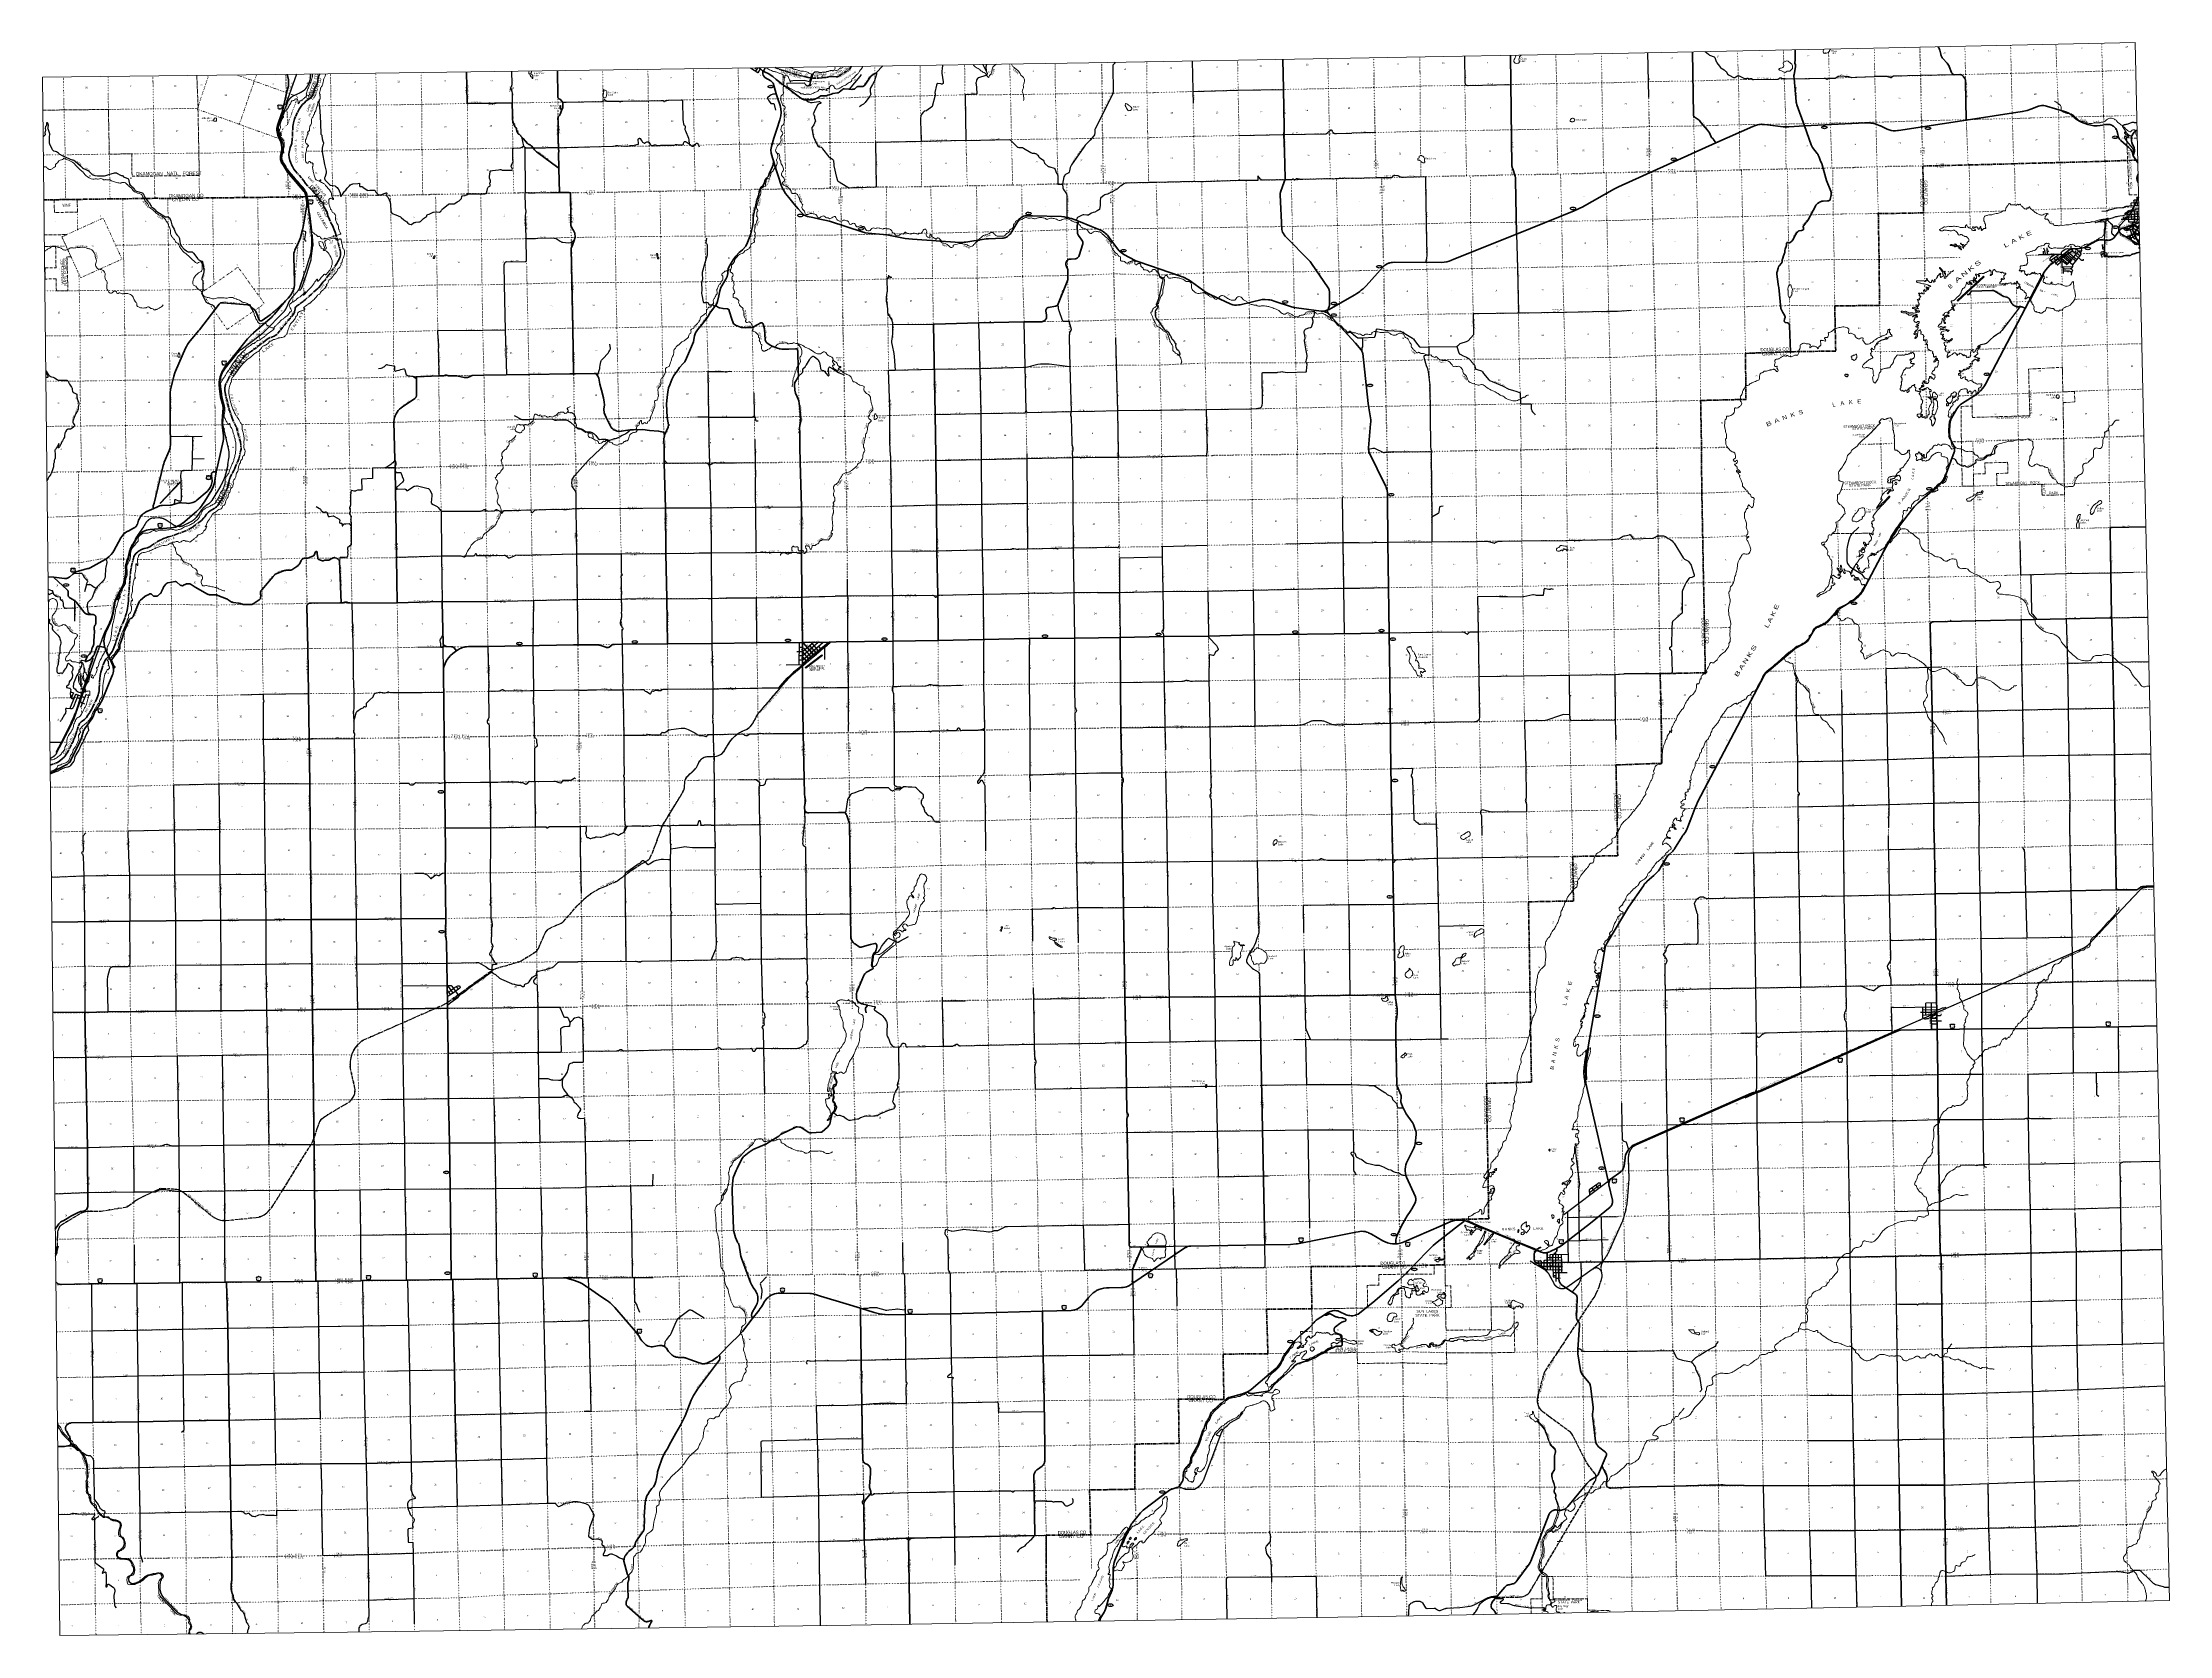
# Model space of a CAD drawing. Header units: feet. Extents: x 246606 to 497223, y 1368 to 189004.
import ezdxf
from ezdxf.enums import TextEntityAlignment as Align

# ---------------------------------------------------------------- set-up
doc = ezdxf.new("R2010")
doc.units = ezdxf.units.FT
doc.header["$LTSCALE"] = 70
doc.header["$PDMODE"] = 32
doc.header["$PDSIZE"] = 35
for name, pattern in [('DOT_DASHED', [7.7, 5, -1.2, 0.3, -1.2]), ('DOTTED', [1.5, 0.3, -1.2]), ('LONG_DASH_SHORT_DASH', [9.9, 6, -1.2, 1.5, -1.2]), ('LONG_DASHED', [7.5, 6, -1.5])]:
    doc.linetypes.add(name, pattern=pattern)
for name, color, linetype, lineweight in [('11', 7, 'LONG_DASH_SHORT_DASH', 60), ('16', 7, 'Continuous', 25), ('17', 7, 'Continuous', 25), ('20', 7, 'Continuous', 70), ('23', 7, 'Continuous', 70), ('26', 7, 'Continuous', 40), ('29', 7, 'Continuous', 25), ('30', 7, 'Continuous', 25), ('31', 7, 'Continuous', 13), ('34', 7, 'Continuous', 25), ('36', 7, 'Continuous', 13), ('39', 7, 'Continuous', 13), ('4', 7, 'Continuous', 13), ('42', 7, 'Continuous', 25), ('44', 7, 'DOT_DASHED', 13), ('57', 7, 'Continuous', 13), ('59', 7, 'Continuous', 13), ('6', 7, 'DOTTED', 25), ('61', 7, 'Continuous', 13), ('63', 7, 'Continuous', 25), ('7', 7, 'DOTTED', 13)]:
    doc.layers.add(name, color=color, linetype=linetype, lineweight=lineweight)
for name, color, linetype in [('12', 7, 'Continuous'), ('27', 7, 'Continuous'), ('40', 7, 'Continuous'), ('41', 7, 'Continuous')]:
    doc.layers.add(name, color=color, linetype=linetype)

msp = doc.modelspace()

# ---------------------------------------------------------------- linework, layer by layer
at = {"layer": '11'}
for p, q in [((468167.7, 174454.92), (468247.09, 168945.47)), ((278984.72, 170908.08), (277609.21, 170881.47)), ((463059.87, 158026.68), (462989.29, 158027.99)), ((463059.87, 158026.68), (462989.29, 158027.99)), ((442075.46, 142008.47), (442065.07, 141276.02)), ((411753.97, 49628.28), (411795.65, 45031.16)), ((364870.02, 13165.5), (370114.81, 13214.93))]:
    msp.add_line(p, q, dxfattribs=at)
for points in [[(332939.04, 186050.36), (333608.84, 185808.57), (335133.83, 185310.31), (336396.53, 184993.49), (336825.99, 184900.99), (337358.69, 184827.16), (338086.36, 184810.96), (338487.99, 184837.75), (339096.3, 184918.51)], [(339096.3, 184918.51), (339390.49, 184992.16), (339469.65, 185011.44), (339526.08, 185016.82), (339563.69, 185015.1), (339665.82, 185008.75), (339802.21, 184990.65), (340121.44, 184967.5), (340197.24, 184970.43), (340279.21, 184983.88), (340361.17, 185008.08), (340439.04, 185047.22), (341625.86, 185800.65), (341655.8, 185823.51), (341689.4, 185854.44), (341735, 185917.41), (341904.91, 186185.37)], [(279277.59, 185317.32), (279134.28, 184995.85), (279117.25, 184933.76), (279103.26, 184852.81), (279062.83, 184543.03), (279042.78, 184402.6), (279022.84, 184312.24), (278965.75, 184149.26), (278901.59, 184013.13), (278818.8, 183854.14), (278750.93, 183714.8), (278709.87, 183612.77), (278640.79, 183406.53), (278543.23, 183107.61), (278513.63, 183034.94), (278436.38, 182878.19), (278344.14, 182706.81), (278245.06, 182552.12), (278163.25, 182457.9), (278106.51, 182413.04), (278028.72, 182379.79), (277971.23, 182351.87), (277793.71, 182203.4), (277646.71, 182090.18), (277472.66, 181910.72)], [(277472.66, 181910.72), (277255.98, 181698.86), (277092.92, 181492.82), (276859.23, 181145.42), (276609.21, 180720.44), (276404.52, 180277.67), (276252.6, 179868.39), (276166.27, 179559.58), (276119.02, 179317.58), (276101.54, 179137.11), (276038.91, 177744.45), (276017.43, 177494.84), (275991.76, 177259.37), (275969.26, 177129.45), (275887.26, 176897.69), (275788.5, 176633.51), (275685.31, 176153.88), (275639.35, 175761.85), (275652.78, 175471.44), (275728.29, 175125.83), (275911.95, 174672.83), (276040.51, 174406.78), (276218.08, 174101.59), (276372.47, 173898.21), (276840.98, 173375), (277184.4, 172953.84), (277184.4, 172953.84), (277377.65, 172696.02), (277590.53, 172390.26)], [(468167.7, 174454.92), (473493.23, 174586.36), (473628.3, 174585.25), (478871.89, 174727.01), (478966.49, 174733.1), (484252.57, 174867.71), (484323.08, 174869.24), (489606.7, 175023.98), (493487.68, 175164.82)], [(246765.59, 170473.57), (249379.49, 170507.19), (250699.33, 170524.75), (254559.34, 170588.4), (256054.27, 170600.55), (259827.69, 170657.45), (261371.14, 170645.8), (265096.32, 170686.17), (266653.64, 170708.91), (270388.93, 170743.32), (271958.4, 170756.08), (275530.57, 170814.13), (277250.77, 170847.51), (277609.21, 170881.47)], [(277590.53, 172390.26), (277977.04, 171975.77), (278095.43, 171848.82), (278310.87, 171644.07), (278465.12, 171499.35), (278808.39, 171122.88), (278984.72, 170908.08)], [(278984.72, 170908.08), (279172.08, 170616.49), (279263.54, 170476.19), (279333.22, 170386.8), (279400.15, 170316.6), (279512.66, 170225.5), (279627.65, 170134.59), (279653.86, 170105.74), (279665.11, 170083.7), (279673.93, 170039.58), (279680.79, 169933.98), (279728.28, 169777.21), (279790.25, 169612.97), (279906.34, 169399.06), (280067.48, 169132.38), (280127.6, 169011.02), (280155.74, 168939.06), (280183.22, 168841.65), (280200.59, 168735.29), (280204.55, 168647.14), (280228.83, 168556.32), (280321.12, 168338.82), (280588.48, 167781.01), (280766.49, 167448), (280856.78, 167259.01), (280976.82, 166955.04), (281074.28, 166670.21), (281271.12, 166020.52)], [(462911.78, 168850.13), (462952.6, 168848.78), (468247.09, 168945.47)], [(462911.78, 168850.13), (463009.94, 163445.98), (463060.07, 158026.68), (463060.08, 158025.91)], [(281271.12, 166020.52), (281454.01, 165377.2), (281672.02, 164522.59), (281702.61, 164360.32), (281712.9, 164164.51), (281701.31, 163990.79), (281658.91, 163773.67), (281598.67, 163590.26), (281509.01, 163392.11), (281484, 163347.01), (281391.51, 163221.44), (281324.88, 163055.47), (281281.58, 162978.37), (280892.74, 162402.46), (280320.45, 161620.87), (280021.44, 161226.81), (279940.44, 161130.66), (279929.63, 161108.96), (279915.06, 161030.86), (279899.84, 161004.87), (279783.83, 160930.28), (279675.77, 160815.69), (279505.93, 160605.63), (279342.15, 160395.16), (279144.04, 160161.71), (279025.37, 160033.11), (278844.72, 159859.07), (278299.97, 159384.56), (277757.66, 158891.31)], [(277757.66, 158891.31), (277589.03, 158725.84), (277410.46, 158569.87), (277315.29, 158498.76), (276867.36, 158195.2), (276523.35, 157939.79), (276474.72, 157896.06), (276436.77, 157845.35), (276414.64, 157817.23), (276385.95, 157754.59), (276359.35, 157642.1), (276312.38, 157280.68), (276282.42, 157176.01), (276226.15, 157075.83), (276226.15, 157075.83), (274570.83, 155033.26), (274201.3, 154629.92), (274015.24, 154498.3), (273883.34, 154432.99), (273344.88, 154218.31), (273188.12, 154136.22), (272876.48, 153919.41), (272371.18, 153499.36), (271375.71, 152774.16), (271217.21, 152661.31), (270727.61, 152345.18), (270727.61, 152345.18), (270579.22, 152230.55), (270435.23, 152090.73), (269582.93, 151019.72), (269100.25, 150403.48), (268942.43, 150176.25), (268545.54, 149474.03), (268184.03, 148733.04)], [(462989.29, 158027.99), (457783.97, 157993.85), (457896.37, 152668.42), (452551.05, 152580.93), (447259.31, 152393.25), (447326.88, 146970.59), (441977.75, 146842.38), (442075.46, 142008.47)], [(268184.03, 148733.04), (268114.62, 148523.07), (268084.61, 148348.12), (268072.94, 148185.13), (268081.14, 147974.29), (268110.18, 147762.64), (268609.58, 145773.43), (268953.4, 144758.66), (269446.33, 143650.2), (269918.15, 141988.65), (269993.71, 141222.04), (269991.98, 141123.09), (269801.91, 140267.82), (269718.29, 139985.68), (269436.79, 139273.17)], [(442065.07, 141276.02), (442123.42, 135946.98), (442533.47, 114773.1), (437210.52, 114661.65), (437348.59, 109330.67), (437361.88, 104109.06), (433157.05, 103945.45)], [(268555.51, 137206.13), (268593.33, 137412.89), (268627.99, 137555.61), (268658.86, 137646.29), (268729.13, 137796.47), (269001.52, 138313.92), (269137.77, 138586.33), (269218.39, 138753.94), (269275.03, 138885.57), (269436.57, 139272.64)], [(257978.19, 129128.39), (258278.09, 129273.25), (258571.79, 129386.37), (258967.15, 129500.26), (259132.17, 129560.76), (259255.6, 129620.42), (259462.07, 129741.87), (260153.82, 130212.32), (260579.97, 130435.4), (260873.57, 130576.93), (261132.57, 130681.81), (261405.95, 130764.54), (262132.34, 130965.99), (262322.06, 131040.22), (263164.84, 131372.32), (263803.84, 131635.6), (264082.21, 131784.17), (264353.73, 131961.52), (265172.77, 132592.8), (265325.32, 132723.43), (265630.91, 133010.14), (265730.87, 133121.58), (265944.96, 133458.53), (266142.58, 133688.65), (266346.19, 133842.55), (266542.26, 133966.15), (266934.21, 134178.51), (267091.97, 134310.29), (267211.9, 134436.13), (267308.24, 134554.78), (267438.13, 134739.62), (267680.12, 135131.5), (267920.62, 135562.96), (268244.5, 136239.94), (268385.91, 136560.34), (268482.83, 136807.37), (268527.3, 136956.59), (268539.97, 137029.54), (268555.51, 137206.13)], [(253410.66, 114446.57), (253494.73, 114848.41), (253587.9, 115195.83), (253743.43, 115685.87), (253826.51, 115909.09), (253895.41, 116058.73), (253957.77, 116175.22), (254035.83, 116302.42), (254146.5, 116445.97), (254410.57, 116724.57), (254496.19, 116822.16), (254587.29, 116946.24), (254728.92, 117159.87), (254796.1, 117269.98), (254842.42, 117352.16), (254885.4, 117435.32), (254921.48, 117512.67), (255046.58, 117819.42), (255198.63, 118228.28), (255300.75, 118525.69), (255487.92, 119100.91), (255665.18, 119635.66), (255762.32, 119907.55), (256167.01, 120872.48), (256353.72, 121338.98), (256477.06, 121690.33), (256510.44, 121804.33), (256544.67, 121940.71), (256588.14, 122149.89), (256623.72, 122357.09), (256663.33, 122648.93), (256687.25, 122874.71), (256721.22, 123296.12), (256751.52, 123777.46), (256896.33, 125750.11), (256979.13, 126669.74), (257089.2, 127305.44), (257307.41, 128221.6), (257381.66, 128461.33), (257427.46, 128564), (257480.99, 128652.78), (257634.78, 128838.16), (257781.12, 128982.09), (257885.67, 129067.12), (257978.19, 129128.39)], [(247499.03, 103896.13), (248137.74, 104108.78), (248358.44, 104207.9), (248640.97, 104397.95), (248964.11, 104649.74), (249150.78, 104811.99), (249234.47, 104903.09), (249288.42, 104974.94), (249409.97, 105178.96), (249491.01, 105331.75), (250075.25, 106433.29), (250201.2, 106683.58), (250273.42, 106848.42), (250394.22, 107164.31), (250511.8, 107516.1), (250669.78, 108009.04), (250852.98, 108515.07), (250929.56, 108693.29), (250979.42, 108789.87), (251039.37, 108869.58), (251112.61, 108938.68), (251170.12, 108986.59), (251280.76, 109071.82), (251554.86, 109259.31), (251674.1, 109378.79), (251767.82, 109501.39), (251937.79, 109753.74), (252191.07, 110139.74), (252369.66, 110437.34), (252524.82, 110735.53), (252910.12, 111539.99), (253088.83, 111939.16), (253137.99, 112058.8), (253180.06, 112184.11), (253212.42, 112306.45), (253241.35, 112460.05), (253264.21, 112643.45), (253277.93, 112801.12), (253288.23, 112970.85), (253319.58, 113705.92), (253353.67, 114057.73), (253410.66, 114446.57)], [(433157.05, 103945.45), (431998.65, 103905.16), (432132.89, 98598.76), (432177.82, 95904.49)], [(411753.97, 49628.28), (411742.62, 50344.86), (417008.63, 50450.33), (416935.41, 55770.09), (416817.05, 61052.18), (416761.25, 66394.64), (422043.99, 66544.94), (421958.37, 71809.93), (421879.24, 77125.47), (421792.81, 82416.62), (421697.8, 87790.08), (426998.49, 87880.51), (426901.24, 93131.04), (432208.21, 93213.6), (432177.82, 95904.49)], [(372675.03, 18547.68), (375324.19, 18592.7), (375314.81, 23908.32), (380525.57, 24003.74), (380455.83, 29211.24), (385810.17, 29172.33), (385711.82, 34506.35), (390991.85, 34560.79), (390828.64, 39810.81), (396177.63, 39840.39), (396075.89, 44835.26), (401304.18, 44848.48), (401414.95, 44848.66), (403267.21, 44852.77)], [(403267.21, 44852.77), (406581.8, 44921.03), (406662.75, 44916.49), (411795.65, 45031.16), (411795.67, 45031.16)], [(372675.03, 18547.68), (369976.45, 18511.79), (370118.36, 13214.96)], [(364963.3, 2947.81), (364872.2, 7850.65), (364869.02, 13165.49)]]:
    msp.add_lwpolyline(points, dxfattribs=at)
at = {"layer": '16'}
for p, q in [((274350.19, 181593.51), (274401.5, 181652.27)), ((274593.26, 181658.24), (274592.98, 181658.04)), ((274785.35, 181652.36), (274836.74, 181593.51)), ((277956.08, 170429.12), (278007.39, 170487.88)), ((278199.15, 170493.85), (278198.87, 170493.65)), ((278391.24, 170487.97), (278442.63, 170429.12)), ((267756.88, 151454.61), (267808.19, 151513.37)), ((267999.95, 151519.34), (267999.67, 151519.14)), ((268192.04, 151513.46), (268243.43, 151454.61)), ((266168.9, 138006.54), (266168.31, 138006.12)), ((266168.59, 138006.32), (266168.31, 138006.12)), ((260218.15, 132307.26), (260269.46, 132366.02)), ((260461.22, 132371.99), (260460.94, 132371.79)), ((260653.31, 132366.11), (260704.7, 132307.26)), ((250198.62, 127105.97), (250198.03, 127105.55)), ((250198.31, 127105.76), (250198.03, 127105.56)), ((250198.31, 127105.76), (250198.03, 127105.56)), ((253144.34, 110488.42), (253195.65, 110547.18)), ((253387.41, 110553.15), (253387.13, 110552.95)), ((253579.5, 110547.27), (253630.89, 110488.42)), ((471401.06, 73326.2), (471452.37, 73384.96)), ((471644.13, 73390.93), (471643.85, 73390.73)), ((471836.22, 73385.05), (471887.61, 73326.2)), ((489767.96, 73598.57), (489819.27, 73657.33)), ((490011.03, 73663.3), (490010.75, 73663.1)), ((490203.12, 73657.42), (490254.51, 73598.57)), ((458184.59, 69315.37), (458235.9, 69374.13)), ((458427.66, 69380.1), (458427.38, 69379.9)), ((458619.75, 69374.22), (458671.14, 69315.37)), ((439546.26, 62287.75), (439597.57, 62346.51)), ((439789.33, 62352.48), (439789.05, 62352.28)), ((439981.42, 62346.6), (440032.81, 62287.75)), ((431577.84, 55100.39), (431629.15, 55159.15)), ((431820.91, 55165.12), (431820.63, 55164.92)), ((432013, 55159.24), (432064.39, 55100.39)), ((394655.56, 48160.06), (394706.87, 48218.82)), ((394898.63, 48224.79), (394898.35, 48224.59)), ((395090.72, 48218.91), (395142.11, 48160.06)), ((407226.7, 47622.61), (407278.01, 47681.37)), ((407469.77, 47687.34), (407469.49, 47687.14)), ((407661.86, 47681.46), (407713.25, 47622.61)), ((425314.98, 47950.7), (425366.29, 48009.46)), ((425558.05, 48015.43), (425557.77, 48015.23)), ((425750.14, 48009.55), (425801.53, 47950.7)), ((253145.45, 43353.14), (253196.76, 43411.9)), ((253388.52, 43417.87), (253388.24, 43417.67)), ((253580.61, 43411.99), (253632, 43353.14)), ((271830.12, 43570.32), (271881.43, 43629.08)), ((272073.19, 43635.05), (272072.91, 43634.85)), ((272265.28, 43629.17), (272316.67, 43570.32)), ((284780.34, 43716.83), (284831.65, 43775.59)), ((285023.41, 43781.56), (285023.13, 43781.36)), ((285215.5, 43775.68), (285266.89, 43716.83)), ((304417.46, 44012.24), (304468.77, 44071)), ((304417.46, 44012.24), (304468.77, 44071)), ((304660.53, 44076.97), (304660.25, 44076.77)), ((304660.53, 44076.97), (304660.25, 44076.77)), ((304852.62, 44071.09), (304904.01, 44012.24)), ((304852.62, 44071.09), (304904.01, 44012.24)), ((376916.85, 43938.07), (376968.16, 43996.83)), ((377159.92, 44002.8), (377159.64, 44002.6)), ((377352.01, 43996.92), (377403.4, 43938.07)), ((333553.48, 42247.66), (333604.79, 42306.42)), ((333796.55, 42312.39), (333796.27, 42312.19)), ((333988.64, 42306.51), (334040.03, 42247.66)), ((366733.08, 40193.14), (366784.39, 40251.9)), ((366976.15, 40257.87), (366975.87, 40257.67)), ((367168.24, 40251.99), (367219.63, 40193.14)), ((348594.4, 39733.03), (348645.71, 39791.79)), ((348837.47, 39797.76), (348837.19, 39797.56)), ((349029.56, 39791.88), (349080.95, 39733.03)), ((316697.81, 37395.58), (316749.12, 37454.34)), ((316940.88, 37460.31), (316940.6, 37460.11)), ((317132.97, 37454.43), (317184.36, 37395.58))]:
    msp.add_line(p, q, dxfattribs=at)
for points in [[(265925.25, 137941.29), (265946.98, 137966.17), (265955.03, 137975.38), (265976.84, 138000.36)], [(265930.16, 137729.63), (265941.05, 137755.09), (265947, 137773.38), (265951.84, 137796.11), (265954.29, 137819.22), (265954.3, 137842.47), (265951.88, 137865.58), (265947.06, 137888.32), (265939.89, 137910.43), (265937.34, 137916.17), (265925.25, 137941.29)], [(265976.84, 138000.36), (266001.79, 137988.64), (266011.56, 137984.88), (266029.96, 137979.94), (266048.79, 137976.95), (266067.82, 137975.94), (266086.85, 137976.93), (266105.68, 137979.9), (266124.09, 137984.82), (266141.88, 137991.65), (266158.87, 138000.29), (266168.28, 138006.1)], [(266168.9, 138006.54), (266185.42, 137996.74), (266202.69, 137988.81), (266220.69, 137982.73), (266239.23, 137978.57), (266258.1, 137976.36), (266277.1, 137976.15), (266296.01, 137977.91), (266314.64, 137981.65), (266332.78, 137987.31), (266335.68, 137988.56), (266360.68, 138000.44)], [(266360.68, 138000.44), (266382.51, 137975.44), (266390.24, 137966.59), (266412.33, 137941.29)], [(266412.33, 137941.29), (266400.36, 137916.59), (266393.57, 137898.69), (266387.65, 137876.21), (266384.11, 137853.24), (266382.99, 137830.02), (266384.31, 137806.82), (266388.04, 137783.88), (266394.15, 137761.45), (266396.64, 137755.05), (266407.45, 137729.56)], [(266106.52, 137528.81), (266082.51, 137525.22), (266076.54, 137524.72), (266060.69, 137525.04), (266044.97, 137527.03), (266029.54, 137530.64), (266014.57, 137535.85), (266000.23, 137542.59), (265986.67, 137550.8), (265974.04, 137560.37), (265962.48, 137571.22), (265952.12, 137583.21), (265943.07, 137596.22), (265935.43, 137610.11), (265929.29, 137624.72), (265924.7, 137639.89), (265921.73, 137655.46), (265920.39, 137671.25), (265920.72, 137687.1), (265922.7, 137702.82), (265923.23, 137705.09), (265930.16, 137729.63)], [(266168.81, 137507.5), (266143.67, 137528.17), (266142.84, 137528.54), (266137.59, 137530.26), (266132.51, 137531.35), (266106.52, 137528.81)], [(266230.88, 137528.84), (266204.68, 137531.24), (266203.45, 137531.07), (266198.12, 137529.72), (266193.67, 137528.07), (266168.81, 137507.5)], [(266407.45, 137729.56), (266414.27, 137705.05), (266415.44, 137699.5), (266417.07, 137683.74), (266417.05, 137667.89), (266415.36, 137652.13), (266412.04, 137636.63), (266407.12, 137621.57), (266400.65, 137607.1), (266392.71, 137593.39), (266383.37, 137580.58), (266372.75, 137568.82), (266360.95, 137558.23), (266348.11, 137548.94), (266334.38, 137541.03), (266319.89, 137534.61), (266304.81, 137529.74), (266289.3, 137526.47), (266273.53, 137524.84), (266257.68, 137524.86), (266254.68, 137525.18), (266230.88, 137528.84)], [(250136.24, 126628.25), (250112.23, 126624.66), (250106.26, 126624.16), (250090.41, 126624.48), (250074.69, 126626.47), (250059.26, 126630.08), (250044.29, 126635.29), (250029.95, 126642.03), (250016.39, 126650.24), (250003.76, 126659.81), (249992.2, 126670.66), (249981.84, 126682.65), (249972.79, 126695.66), (249965.15, 126709.55), (249959.01, 126724.16), (249954.42, 126739.33), (249951.45, 126754.9), (249950.11, 126770.69), (249950.44, 126786.54), (249952.42, 126802.26), (249952.95, 126804.53), (249959.88, 126829.07)], [(249954.97, 127040.73), (249976.7, 127065.61), (249984.75, 127074.82), (250006.56, 127099.8)], [(249959.88, 126829.07), (249970.77, 126854.53), (249976.72, 126872.82), (249981.56, 126895.55), (249984.01, 126918.66), (249984.02, 126941.91), (249981.6, 126965.02), (249976.78, 126987.76), (249969.61, 127009.87), (249967.06, 127015.61), (249954.97, 127040.73)], [(250006.56, 127099.8), (250031.51, 127088.08), (250041.28, 127084.32), (250059.68, 127079.38), (250078.51, 127076.39), (250097.54, 127075.38), (250116.57, 127076.37), (250135.4, 127079.34), (250153.81, 127084.26), (250171.6, 127091.09), (250188.59, 127099.73), (250198, 127105.54)], [(250198.53, 126606.94), (250173.39, 126627.61), (250172.56, 126627.98), (250167.31, 126629.7), (250162.23, 126630.79), (250136.24, 126628.25)], [(250260.6, 126628.28), (250234.4, 126630.68), (250233.17, 126630.51), (250227.84, 126629.16), (250223.39, 126627.51), (250198.53, 126606.94)], [(250198.62, 127105.97), (250215.14, 127096.18), (250232.41, 127088.25), (250250.41, 127082.17), (250268.95, 127078.01), (250287.82, 127075.8), (250306.82, 127075.59), (250325.73, 127077.35), (250344.36, 127081.09), (250362.5, 127086.75), (250365.4, 127088), (250390.4, 127099.88)], [(250437.17, 126829), (250443.99, 126804.49), (250445.16, 126798.94), (250446.79, 126783.18), (250446.77, 126767.33), (250445.08, 126751.57), (250441.76, 126736.07), (250436.84, 126721.01), (250430.37, 126706.54), (250422.43, 126692.83), (250413.09, 126680.02), (250402.47, 126668.26), (250390.67, 126657.67), (250377.83, 126648.38), (250364.1, 126640.47), (250349.61, 126634.05), (250334.53, 126629.18), (250319.02, 126625.91), (250303.25, 126624.28), (250287.4, 126624.3), (250284.4, 126624.62), (250260.6, 126628.28)], [(250390.4, 127099.88), (250412.23, 127074.88), (250419.96, 127066.03), (250442.05, 127040.73)], [(250442.05, 127040.73), (250430.08, 127016.03), (250423.29, 126998.13), (250417.37, 126975.65), (250413.83, 126952.68), (250412.71, 126929.46), (250414.03, 126906.26), (250417.76, 126883.32), (250423.87, 126860.89), (250426.36, 126854.49), (250437.17, 126829)]]:
    msp.add_lwpolyline(points, dxfattribs=at)
for centre, radius, start, end in [((274496.4, 181327.98), 151.42, 159.09177, 283.81923), ((274157.21, 181482.88), 222.05, 332.97043, 29.75871), ((274492.58, 181809.93), 182.07, 239.97227, 303.45418), ((274694.36, 181809.43), 181.52, 236.33975, 300.08743), ((274694.35, 181809.93), 182.07, 236.54582, 236.59441), ((274690.52, 181327.98), 151.42, 256.18077, 20.90823), ((275029.71, 181482.88), 222.05, 150.24129, 207.02957), ((277763.1, 170318.49), 222.05, 332.97043, 29.75871), ((278098.47, 170645.54), 182.07, 239.97227, 303.45418), ((278300.25, 170645.04), 181.52, 236.33975, 300.08743), ((278300.24, 170645.54), 182.07, 236.54582, 236.59441), ((278635.6, 170318.49), 222.05, 150.24129, 207.02957), ((278102.29, 170163.59), 151.42, 159.09177, 283.81923), ((278296.41, 170163.59), 151.42, 256.18077, 20.90823), ((267903.09, 151189.08), 151.42, 159.09177, 283.81923), ((267563.9, 151343.98), 222.05, 332.97043, 29.75871), ((267899.27, 151671.03), 182.07, 239.97227, 303.45418), ((268101.05, 151670.53), 181.52, 236.33975, 300.08743), ((268101.04, 151671.03), 182.07, 236.54582, 236.59441), ((268097.21, 151189.08), 151.42, 256.18077, 20.90823), ((268436.4, 151343.98), 222.05, 150.24129, 207.02957), ((260364.36, 132041.73), 151.42, 159.09177, 283.81923), ((260025.17, 132196.63), 222.05, 332.97043, 29.75871), ((260360.54, 132523.68), 182.07, 239.97227, 303.45418), ((260562.32, 132523.18), 181.52, 236.33975, 300.08743), ((260562.31, 132523.68), 182.07, 236.54582, 236.59441), ((260558.48, 132041.73), 151.42, 256.18077, 20.90823), ((260897.67, 132196.63), 222.05, 150.24129, 207.02957), ((253290.55, 110222.89), 151.42, 159.09177, 283.81923), ((252951.36, 110377.79), 222.05, 332.97043, 29.75871), ((253286.73, 110704.84), 182.07, 239.97227, 303.45418), ((253488.51, 110704.34), 181.52, 236.33975, 300.08743), ((253488.5, 110704.84), 182.07, 236.54582, 236.59441), ((253484.67, 110222.89), 151.42, 256.18077, 20.90823), ((253823.86, 110377.79), 222.05, 150.24129, 207.02957), ((471547.27, 73060.67), 151.42, 159.09177, 283.81923), ((471208.08, 73215.57), 222.05, 332.97043, 29.75871), ((471543.45, 73542.62), 182.07, 239.97227, 303.45418), ((471745.23, 73542.12), 181.52, 236.33975, 300.08743), ((471745.22, 73542.62), 182.07, 236.54582, 236.59441), ((471741.39, 73060.67), 151.42, 256.18077, 20.90823), ((472080.58, 73215.57), 222.05, 150.24129, 207.02957), ((489914.17, 73333.04), 151.42, 159.09177, 283.81923), ((489574.98, 73487.94), 222.05, 332.97043, 29.75871), ((489910.35, 73814.99), 182.07, 239.97227, 303.45418), ((490112.13, 73814.49), 181.52, 236.33975, 300.08743), ((490112.12, 73814.99), 182.07, 236.54582, 236.59441), ((490108.29, 73333.04), 151.42, 256.18077, 20.90823), ((490447.48, 73487.94), 222.05, 150.24129, 207.02957), ((458330.8, 69049.84), 151.42, 159.09177, 283.81923), ((457991.61, 69204.74), 222.05, 332.97043, 29.75871), ((458326.98, 69531.79), 182.07, 239.97227, 303.45418), ((458528.76, 69531.29), 181.52, 236.33975, 300.08743), ((458528.75, 69531.79), 182.07, 236.54582, 236.59441), ((458524.92, 69049.84), 151.42, 256.18077, 20.90823), ((458864.11, 69204.74), 222.05, 150.24129, 207.02957), ((439692.47, 62022.22), 151.42, 159.09177, 283.81923), ((439353.28, 62177.12), 222.05, 332.97043, 29.75871), ((439688.65, 62504.17), 182.07, 239.97227, 303.45418), ((439890.43, 62503.67), 181.52, 236.33975, 300.08743), ((439890.42, 62504.17), 182.07, 236.54582, 236.59441), ((439886.59, 62022.22), 151.42, 256.18077, 20.90823), ((440225.78, 62177.12), 222.05, 150.24129, 207.02957), ((431720.23, 55316.81), 182.07, 239.97227, 303.45418), ((431922.01, 55316.31), 181.52, 236.33975, 300.08743), ((431922, 55316.81), 182.07, 236.54582, 236.59441), ((431724.05, 54834.86), 151.42, 159.09177, 283.81923), ((431384.86, 54989.76), 222.05, 332.97043, 29.75871), ((431918.17, 54834.86), 151.42, 256.18077, 20.90823), ((432257.36, 54989.76), 222.05, 150.24129, 207.02957), ((394801.77, 47894.53), 151.42, 159.09177, 283.81923), ((394462.58, 48049.43), 222.05, 332.97043, 29.75871), ((394797.95, 48376.48), 182.07, 239.97227, 303.45418), ((394999.73, 48375.98), 181.52, 236.33975, 300.08743), ((394999.72, 48376.48), 182.07, 236.54582, 236.59441), ((394995.89, 47894.53), 151.42, 256.18077, 20.90823), ((395335.08, 48049.43), 222.05, 150.24129, 207.02957), ((407033.72, 47511.98), 222.05, 332.97043, 29.75871), ((407369.09, 47839.03), 182.07, 239.97227, 303.45418), ((407570.87, 47838.53), 181.52, 236.33975, 300.08743), ((407570.86, 47839.03), 182.07, 236.54582, 236.59441), ((407906.22, 47511.98), 222.05, 150.24129, 207.02957), ((425461.19, 47685.17), 151.42, 159.09177, 283.81923), ((425122, 47840.07), 222.05, 332.97043, 29.75871), ((425457.37, 48167.12), 182.07, 239.97227, 303.45418), ((425659.15, 48166.62), 181.52, 236.33975, 300.08743), ((425659.14, 48167.12), 182.07, 236.54582, 236.59441), ((425655.31, 47685.17), 151.42, 256.18077, 20.90823), ((425994.5, 47840.07), 222.05, 150.24129, 207.02957), ((407372.91, 47357.08), 151.42, 159.09177, 283.81923), ((407567.03, 47357.08), 151.42, 256.18077, 20.90823), ((253291.66, 43087.61), 151.42, 159.09177, 283.81923), ((252952.47, 43242.51), 222.05, 332.97043, 29.75871), ((253287.84, 43569.56), 182.07, 239.97227, 303.45418), ((253489.62, 43569.06), 181.52, 236.33975, 300.08743), ((253489.61, 43569.56), 182.07, 236.54582, 236.59441), ((253485.78, 43087.61), 151.42, 256.18077, 20.90823), ((253824.97, 43242.51), 222.05, 150.24129, 207.02957), ((271976.33, 43304.79), 151.42, 159.09177, 283.81923), ((271637.14, 43459.69), 222.05, 332.97043, 29.75871), ((271972.51, 43786.74), 182.07, 239.97227, 303.45418), ((272174.29, 43786.24), 181.52, 236.33975, 300.08743), ((272174.28, 43786.74), 182.07, 236.54582, 236.59441), ((272170.45, 43304.79), 151.42, 256.18077, 20.90823), ((272509.64, 43459.69), 222.05, 150.24129, 207.02957), ((284926.55, 43451.3), 151.42, 159.09177, 283.81923), ((284587.36, 43606.2), 222.05, 332.97043, 29.75871), ((284922.73, 43933.25), 182.07, 239.97227, 303.45418), ((285124.51, 43932.75), 181.52, 236.33975, 300.08743), ((285124.5, 43933.25), 182.07, 236.54582, 236.59441), ((285120.67, 43451.3), 151.42, 256.18077, 20.90823), ((285459.86, 43606.2), 222.05, 150.24129, 207.02957), ((304563.67, 43746.71), 151.42, 159.09177, 283.81923), ((304563.67, 43746.71), 151.42, 159.09177, 283.81923), ((304224.48, 43901.61), 222.05, 332.97043, 29.75871), ((304224.48, 43901.61), 222.05, 332.97043, 29.75871), ((304559.85, 44228.66), 182.07, 239.97227, 303.45418), ((304559.85, 44228.66), 182.07, 239.97227, 303.45418), ((304761.63, 44228.16), 181.52, 236.33975, 300.08743), ((304761.63, 44228.16), 181.52, 236.33975, 300.08743), ((304761.62, 44228.66), 182.07, 236.54582, 236.59441), ((304761.62, 44228.66), 182.07, 236.54582, 236.59441), ((304757.79, 43746.71), 151.42, 256.18077, 20.90823), ((304757.79, 43746.71), 151.42, 256.18077, 20.90823), ((305096.98, 43901.61), 222.05, 150.24129, 207.02957), ((305096.98, 43901.61), 222.05, 150.24129, 207.02957), ((377063.06, 43672.54), 151.42, 159.09177, 283.81923), ((376723.87, 43827.44), 222.05, 332.97043, 29.75871), ((377059.24, 44154.49), 182.07, 239.97227, 303.45418), ((377261.02, 44153.99), 181.52, 236.33975, 300.08743), ((377261.01, 44154.49), 182.07, 236.54582, 236.59441), ((377257.18, 43672.54), 151.42, 256.18077, 20.90823), ((377596.37, 43827.44), 222.05, 150.24129, 207.02957), ((333699.69, 41982.13), 151.42, 159.09177, 283.81923), ((333360.5, 42137.03), 222.05, 332.97043, 29.75871), ((333695.87, 42464.08), 182.07, 239.97227, 303.45418), ((333897.65, 42463.58), 181.52, 236.33975, 300.08743), ((333897.64, 42464.08), 182.07, 236.54582, 236.59441), ((333893.81, 41982.13), 151.42, 256.18077, 20.90823), ((334233, 42137.03), 222.05, 150.24129, 207.02957), ((366540.1, 40082.51), 222.05, 332.97043, 29.75871), ((366875.47, 40409.56), 182.07, 239.97227, 303.45418), ((367077.25, 40409.06), 181.52, 236.33975, 300.08743), ((367077.24, 40409.56), 182.07, 236.54582, 236.59441), ((367412.6, 40082.51), 222.05, 150.24129, 207.02957), ((348740.61, 39467.5), 151.42, 159.09177, 283.81923), ((348401.42, 39622.4), 222.05, 332.97043, 29.75871), ((348736.79, 39949.45), 182.07, 239.97227, 303.45418), ((348938.57, 39948.95), 181.52, 236.33975, 300.08743), ((348938.56, 39949.45), 182.07, 236.54582, 236.59441), ((348934.73, 39467.5), 151.42, 256.18077, 20.90823), ((349273.92, 39622.4), 222.05, 150.24129, 207.02957), ((366879.29, 39927.61), 151.42, 159.09177, 283.81923), ((367073.41, 39927.61), 151.42, 256.18077, 20.90823), ((316844.02, 37130.05), 151.42, 159.09177, 283.81923), ((316504.83, 37284.95), 222.05, 332.97043, 29.75871), ((316840.2, 37612), 182.07, 239.97227, 303.45418), ((317041.98, 37611.5), 181.52, 236.33975, 300.08743), ((317041.97, 37612), 182.07, 236.54582, 236.59441), ((317038.14, 37130.05), 151.42, 256.18077, 20.90823), ((317377.33, 37284.95), 222.05, 150.24129, 207.02957)]:
    msp.add_arc(centre, radius, start, end, dxfattribs=at)
for centre, major_axis, start_param, end_param in [((274551.74, 181129.16), (-19.56, 51.67), 4.958777693, 6.283185307), ((274635.19, 181129.16), (19.56, 51.67), 0, 1.326375425), ((278157.63, 169964.77), (-19.56, 51.67), 4.958777693, 6.283185307), ((278241.08, 169964.77), (19.56, 51.67), 0, 1.326375425), ((267958.43, 150990.26), (-19.56, 51.67), 4.958777693, 6.283185307), ((268041.88, 150990.26), (19.56, 51.67), 0, 1.326375425), ((260419.7, 131842.91), (-19.56, 51.67), 4.958777693, 6.283185307), ((260503.15, 131842.91), (19.56, 51.67), 0, 1.326375425), ((253345.89, 110024.07), (-19.56, 51.67), 4.958777693, 6.283185307), ((253429.34, 110024.07), (19.56, 51.67), 0, 1.326375425), ((471602.61, 72861.85), (-19.56, 51.67), 4.958777693, 6.283185307), ((471686.06, 72861.85), (19.56, 51.67), 0, 1.326375425), ((489969.51, 73134.22), (-19.56, 51.67), 4.958777693, 6.283185307), ((490052.96, 73134.22), (19.56, 51.67), 0, 1.326375425), ((458386.14, 68851.02), (-19.56, 51.67), 4.958777693, 6.283185307), ((458469.59, 68851.02), (19.56, 51.67), 0, 1.326375425), ((439747.81, 61823.4), (-19.56, 51.67), 4.958777693, 6.283185307), ((439831.26, 61823.4), (19.56, 51.67), 0, 1.326375425), ((431779.39, 54636.04), (-19.56, 51.67), 4.958777693, 6.283185307), ((431862.84, 54636.04), (19.56, 51.67), 0, 1.326375425), ((394857.11, 47695.71), (-19.56, 51.67), 4.958777693, 6.283185307), ((394940.56, 47695.71), (19.56, 51.67), 0, 1.326375425), ((407428.25, 47158.26), (-19.56, 51.67), 4.958777693, 6.283185307), ((407511.7, 47158.26), (19.56, 51.67), 0, 1.326375425), ((425516.53, 47486.35), (-19.56, 51.67), 4.958777693, 6.283185307), ((425599.98, 47486.35), (19.56, 51.67), 0, 1.326375425), ((253347, 42888.79), (-19.56, 51.67), 4.958777693, 6.283185307), ((253430.45, 42888.79), (19.56, 51.67), 0, 1.326375425), ((272031.67, 43105.97), (-19.56, 51.67), 4.958777693, 6.283185307), ((272115.12, 43105.97), (19.56, 51.67), 0, 1.326375425), ((284981.89, 43252.48), (-19.56, 51.67), 4.958777693, 6.283185307), ((285065.34, 43252.48), (19.56, 51.67), 0, 1.326375425), ((304619.01, 43547.89), (-19.56, 51.67), 4.958777693, 6.283185307), ((304619.01, 43547.89), (-19.56, 51.67), 4.958777693, 6.283185307), ((304702.46, 43547.89), (19.56, 51.67), 0, 1.326375425), ((304702.46, 43547.89), (19.56, 51.67), 0, 1.326375425), ((377118.4, 43473.72), (-19.56, 51.67), 4.958777693, 6.283185307), ((377201.85, 43473.72), (19.56, 51.67), 0, 1.326375425), ((333755.03, 41783.31), (-19.56, 51.67), 4.958777693, 6.283185307), ((333838.48, 41783.31), (19.56, 51.67), 0, 1.326375425), ((348795.95, 39268.68), (-19.56, 51.67), 4.958777693, 6.283185307), ((348879.4, 39268.68), (19.56, 51.67), 0, 1.326375425), ((366934.63, 39728.79), (-19.56, 51.67), 4.958777693, 6.283185307), ((367018.08, 39728.79), (19.56, 51.67), 0, 1.326375425), ((316899.36, 36931.23), (-19.56, 51.67), 4.958777693, 6.283185307), ((316982.81, 36931.23), (19.56, 51.67), 0, 1.326375425)]:
    msp.add_ellipse(centre, major_axis=major_axis, ratio=0.929097, start_param=start_param, end_param=end_param, dxfattribs=at)
at = {"layer": '17'}
for centre, major_axis in [((332410.94, 183811.33), (-309.24, 1)), ((456565.73, 179011.01), (309.24, -1)), ((468777.77, 178906.13), (309.24, -1)), ((490816.32, 177843.42), (309.24, -1)), ((438815.91, 175257.32), (309.24, -1)), ((335892.03, 168635.81), (-309.24, 1)), ((362792.53, 168862.36), (309.24, -1)), ((426937.01, 169458.03), (309.24, -1)), ((343057.34, 167073.62), (309.24, -1)), ((490858.09, 167257.67), (309.24, -1)), ((492207.93, 167005.6), (309.24, -1)), ((373981.84, 164491.61), (309.24, -1)), ((487611.29, 164750.08), (309.24, -1)), ((404116.07, 162601.68), (309.24, -1)), ((393023.95, 158450.14), (309.24, -1)), ((398786.7, 158262.88), (309.24, -1)), ((398760.51, 156908.35), (309.24, -1)), ((403026.18, 148621.69), (309.24, -1)), ((475701.35, 149931.06), (309.24, -1)), ((405523.27, 135742.83), (309.24, -1)), ((468931.59, 136442.45), (309.24, -1)), ((249390.91, 125113.35), (-309.24, 1)), ((460060.16, 122953.32), (309.24, -1)), ((302795.34, 118205.48), (309.24, -1)), ((316387.51, 118401.32), (309.24, -1)), ((334442.19, 118585.05), (309.24, -1)), ((345816.52, 118740.05), (309.24, -1)), ((364726.08, 119081.51), (309.24, -1)), ((378100.13, 119289.2), (309.24, -1)), ((394223.99, 119558.63), (309.24, -1)), ((404374.5, 119733.12), (309.24, -1)), ((405721.74, 118723.94), (309.24, -1)), ((251473, 116729.77), (-309.24, 1)), ((443377.68, 103700.17), (309.24, -1)), ((293557.5, 100742), (309.24, -1)), ((405958.13, 102074.07), (309.24, -1)), ((437977.56, 92253.61), (-309.24, 1)), ((405358.09, 88368.61), (-309.24, 1)), ((293638.93, 84267.01), (309.24, -1)), ((429807.63, 74318), (-309.24, 1)), ((408789.57, 59326.55), (-309.24, 1)), ((294194.48, 55913.46), (309.24, -1)), ((430297.88, 56413.9), (-309.24, 1)), ((405821.11, 48579.43), (-309.24, 1)), ((294329.5, 44041.41), (-309.24, 1)), ((408250.13, 44489.09), (-309.24, 1)), ((393638.25, 35983.64), (-309.24, 1)), ((378552.62, 18265.45), (-309.24, 1)), ((372437.08, 4930.73), (-309.24, 1))]:
    msp.add_ellipse(centre, major_axis=major_axis, ratio=0.500121, dxfattribs=at)
at = {"layer": '20'}
for p, q in [((267062.21, 138439.33), (267269.79, 139247.27)), ((247913.96, 126014.92), (247256.5, 126060.12)), ((422616.73, 46736.76), (415498.76, 49696.99)), ((278797.13, 43099.33), (279191.06, 43111.4)), ((294756.91, 43291.57), (294960.16, 43295.44)), ((342970.76, 39915.56), (341282.71, 40429.31))]:
    msp.add_line(p, q, dxfattribs=at)
for points in [[(277606.43, 171106.36), (277555.13, 171219.61), (277496.53, 171333.13), (277412.7, 171463.3), (277315.73, 171583.99), (275695.17, 173450.31), (275519.91, 173671.42), (275348.56, 173919.56), (274862.24, 174701.16), (274819.7, 174768.8), (274755.3, 174892.79), (274714.02, 174997.83), (274704.21, 175022.81), (274698.02, 175047.83), (274664.72, 175182.53), (274642.14, 175345.48), (274636.73, 175509.9), (274648.53, 175673.98), (274672.73, 175815.18), (274756.21, 176218.68), (274787.91, 176443.34), (274795.94, 176670.09), (274780.24, 176896.43), (274740.96, 177119.88), (274681.74, 177328.62), (274348.64, 178104.56), (274289.8, 178290.14), (274250.67, 178480.85), (274231.7, 178674.6), (274233.08, 178869.28), (274254.8, 179062.74), (274296.63, 179252.88), (274320.24, 179331.71), (274734.62, 180504.37), (274864.32, 180914.02), (274876.97, 180963.98), (274908.21, 181080.53), (275404.03, 183218.84)], [(275404.03, 183218.84), (275458.1, 183420.83), (275519.38, 183637.24), (275570.73, 183881.61), (275592.36, 184065.55), (275603.17, 184227.86), (275595.96, 184451.48), (275577.94, 184606.58), (275423.04, 185269.62)], [(277630.81, 169137.54), (277747.37, 169902.61), (277755.22, 169982), (277756.21, 170093.98), (277745.49, 170205.45), (277606.43, 171106.36)], [(275250.51, 158593.84), (275251.41, 158594.91), (275547.47, 158899.79), (275782.15, 159164.1), (275934.94, 159388.74), (276063.42, 159628.13), (276166.17, 159879.62), (276242.07, 160140.49), (276290.28, 160407.85), (276310.28, 160678.79), (276310.56, 160774.57), (276201.42, 163790.82), (276204.98, 163998.78), (276230.26, 164205.23), (276276.98, 164407.91), (276316.81, 164531.54), (276755.07, 165456.91), (276762.19, 165470.08), (276892.58, 165730.27), (276995.06, 166002.65), (277005.95, 166037.73), (277244.12, 166940.14), (277319.8, 167296.7), (277630.81, 169137.54)], [(267269.79, 139247.27), (267886.68, 142042.11), (267920.69, 142266.05), (267931.11, 142492.31), (267921.91, 142678.32), (267786.38, 143956.67), (267768.58, 144196.49), (267772.79, 144458.67), (267873.21, 145957.53), (267874.91, 146093.9), (267862.35, 146229.69), (267835.66, 146363.43), (267818.57, 146424.32), (267695.72, 146847.45), (267589.21, 147274.48), (267488.12, 147915), (267425.44, 148627.77), (267426.93, 148967.79), (267463.95, 149305.79), (267536.11, 149638.07), (267642.6, 149960.99), (267782.26, 150271.01), (267953.56, 150564.73), (268061.32, 150719.13), (270769.74, 154093.86), (270826.55, 154164.84), (271252.01, 154622.64), (271452.05, 154807.81), (273436.66, 156489.59), (273595.82, 156635.73), (273703.65, 156754.59), (273932.64, 157023.38), (275250.51, 158593.84)], [(253946.51, 117738.57), (253898.2, 117920.56), (253854.72, 118199.3), (253840.61, 118481.06), (253856.03, 118762.75), (253900.81, 119041.28), (253974.46, 119313.61), (254076.18, 119576.75), (254130.25, 119690.26), (254572.33, 120654.88), (254759.95, 121144.84), (254895.33, 121651.73), (254921.43, 121783.75), (255139.37, 123013.65), (255171, 123153.64), (255217.09, 123289.56), (255248.21, 123361.58), (255796.61, 124407.43), (256024.53, 124842.76), (256065.16, 124916.61), (256138.04, 125073.13), (256149.69, 125098.17), (256158.22, 125123.13), (256187.59, 125209.07), (256195.99, 125234.15), (256201.38, 125259.07), (256332.46, 125864.9), (256451.96, 126625.53), (256462.75, 126772.63), (256461.52, 126867.75), (256438.16, 127227.59), (256436.98, 127296.18), (256443.26, 127372.94), (256457.54, 127448.61), (256556.54, 127743.24), (256652.02, 128017.98), (256811.64, 128605.46), (256865.75, 128804.62), (256907.38, 128995.33), (256912.85, 129020.38), (256919.53, 129045.33), (256971.69, 129240.22), (257053.19, 129452.75), (257116.89, 129583.9), (257234.25, 129775.19), (257250.39, 129800.32), (257265.11, 129825.19), (257417.26, 130082.17), (257591.77, 130443.26), (257692.17, 130636.86), (257812.26, 130818.91), (257950.72, 130987.41), (258106.03, 131140.51), (258276.5, 131276.54), (258460.25, 131394), (258655.27, 131491.61), (258859.43, 131568.31), (259070.49, 131623.24), (259278.37, 131655.03), (261756.39, 131838.53), (262008, 131870.88), (262232.44, 131924.05), (262257.44, 131930.12), (262282.44, 131934.68), (262522.3, 132026.52), (262652.83, 132090.18), (262677.83, 132097.82), (262702.83, 132112.32), (262897.29, 132225.07), (263102.25, 132374.56), (263127.69, 132395.52), (264730.61, 133769.4), (265142.63, 134173.8), (265344.74, 134408.32), (265366.32, 134433.36), (265383.01, 134458.32), (265744.15, 134998.45), (266550.91, 136333.51), (266701.31, 136661.81), (266816.58, 137004.03), (266851.23, 137138.38), (266954.07, 137687.78), (267062.21, 138439.33)], [(259721.9, 134135.96), (260055.43, 134287.72), (260248.13, 134366.59), (260398.42, 134417.89), (260553.25, 134453.19), (260710.93, 134472.11), (260717.42, 134472.53), (261688.25, 134507.69), (261780.85, 134512.98), (261887.3, 134536.63), (262691.97, 134767.51), (262755.7, 134785.77), (262823.01, 134799.97), (262891.43, 134807.06), (262960.22, 134806.96), (262988.85, 134804.78), (263584.82, 134727.34), (263774.01, 134724.09), (263962.51, 134740.62), (264148.24, 134776.77), (264329.18, 134832.13), (264503.34, 134906.11), (264668.81, 134997.88), (264792.29, 135082.38), (266002.79, 136131.45), (266183.25, 136347.28), (266340.17, 136580.78), (266471.81, 136829.41), (266477.09, 136840.85), (266519.04, 136966.4), (266556.89, 137129.08), (266577.53, 137294.82), (266580.73, 137461.82), (266566.46, 137628.23), (266502.95, 138080.39), (266499.77, 138111.41), (266499.84, 138142.58), (266503.18, 138173.58), (266509.73, 138204.06), (266519.44, 138233.69), (266532.19, 138262.14), (266547.84, 138289.1), (266566.23, 138314.28), (266587.15, 138337.39), (266610.37, 138358.2), (266635.63, 138376.46), (266662.67, 138391.98), (266686.92, 138402.93), (266761.74, 138426.92), (266838.67, 138442.96), (266916.84, 138450.87), (266961.64, 138451.7), (267062.21, 138439.33)], [(247913.96, 126014.92), (247932.6, 126013.63), (249180.81, 125864.84), (249247.85, 125858.13), (249315.23, 125858.45), (249382.21, 125865.82), (249448.04, 125880.15), (249512.02, 125901.29), (249531.46, 125909.22), (249632.38, 125956.67), (249727.79, 126014.4), (249770.29, 126045.77), (249795.17, 126064.13), (249820.29, 126084.81), (250168.96, 126371.9), (250331.75, 126494.22), (250506.44, 126598.84), (250691.11, 126684.64), (250863.37, 126744.73), (251503.93, 126931.88), (251626.07, 126965.95), (251810.8, 127014.21), (251961.91, 127038.77), (252026.81, 127049.5), (252090.23, 127066.95), (252151.47, 127090.94), (252209.88, 127121.2), (252225.75, 127130.82), (253976.79, 128108.18), (254231.17, 128275.13), (254466.7, 128467.76), (254680.81, 128683.94), (254871.15, 128921.33), (255009.27, 129132.09), (255840.69, 130661.98), (255942.35, 130829.15), (256060.92, 130984.77), (256195.11, 131127.14), (256343.45, 131254.71), (256504.31, 131366.07), (256675.92, 131460.01), (256685.63, 131464.64), (257323.76, 131788.97), (257417.36, 131842.26), (257492.57, 131889.79), (257562.41, 131944.91), (257626.1, 132007.03), (257682.94, 132075.47), (257732.32, 132149.47), (257773.7, 132228.24), (257794.76, 132278.12), (257933.17, 132741.53), (257982.42, 132873.11), (258065.56, 133034.4), (258165.11, 133186.12), (258279.98, 133326.59), (258408.89, 133454.29), (258550.45, 133567.82), (258577.53, 133585.22)], [(258577.53, 133585.22), (258703.1, 133665.93), (258865.17, 133747.54), (258909.59, 133766.33), (259721.9, 134135.96)], [(247510.36, 102952.38), (249385.54, 103909.16), (249505.88, 103978.57), (249618.31, 104060.18), (249721.58, 104153.1), (249814.58, 104256.3), (249896.29, 104368.66), (249949.51, 104458.01), (250999.89, 106636.29), (251122.48, 106899.98), (251156.47, 106988.74), (251393.25, 107752.05), (251450.08, 107911.07), (251523.21, 108063.27), (251602.31, 108193.02), (252424.84, 109360.84), (252520.58, 109529.42), (252598.18, 109707.08), (252607.68, 109732.94), (252696.87, 109984.94), (252707.53, 110013.96), (252716.99, 110034.94), (252774.03, 110161.46), (252857.8, 110305.01), (252870.26, 110323.71), (253384.44, 111097.76), (253521.03, 111328.08), (253620.17, 111540.25), (254817.77, 114456.31), (254879.42, 114613.48), (254924.3, 114776.23), (254951.92, 114942.78), (254961.99, 115111.3), (254954.38, 115279.96), (254948.07, 115321.8)], [(254645.32, 116164.32), (254573.73, 116321.72), (254044.62, 117473.22), (254038.65, 117498.22), (253970.58, 117647.89), (253946.51, 117738.57)], [(254948.07, 115321.8), (254929.19, 115446.89), (254886.68, 115610.28), (254848.21, 115718.2), (254645.32, 116164.32)], [(464756.79, 72376.34), (465266.85, 72599.43), (465342.7, 72627.85), (465421.11, 72648.18), (465501.22, 72660.2), (465542.89, 72663.1), (469189.82, 72737.3), (469832.45, 72750.38)], [(469832.45, 72750.38), (475119.12, 72809.35), (480490.81, 72854.47), (485828.45, 72967.23), (491220.99, 73061.29), (495733.21, 73187.87)], [(434020.74, 59101.6), (434158.91, 59166.18), (447981.61, 65252.54), (448093.86, 65292.04), (448209.63, 65319.6), (448293.74, 65331.78), (448564.64, 65349.83), (448618.67, 65352.99), (448751.53, 65372.59), (448881.61, 65405.97), (448999.73, 65449.44), (464756.79, 72376.34)], [(431354.88, 55098.98), (432562.29, 55983.27), (432649.85, 56063.74), (432728.52, 56152.92), (432797.44, 56249.83), (432855.85, 56353.41), (432903.12, 56462.54), (432938.71, 56576), (432962.26, 56692.57), (432962.71, 56695.67), (433072.09, 57573.58), (433093.94, 57723.24), (433146.07, 57937.4), (433220.3, 58144.94), (433315.82, 58343.58), (433431.58, 58531.15), (433566.31, 58705.6), (433718.54, 58865), (433851.98, 58980.65), (434020.74, 59101.6)], [(428990.99, 49949.68), (431307.14, 51832.89), (431368.84, 51888.41), (431424.4, 51950.07), (431473.21, 52017.21), (431514.74, 52089.07), (431548.52, 52164.89), (431574.2, 52243.82), (431591.48, 52325), (431600.18, 52407.54), (431600.21, 52490.54), (431591.57, 52573.09), (431576.85, 52644.64), (431168.6, 54443.4), (431161.08, 54512.16)], [(431067.11, 54927.34), (431092.96, 54942.76), (431354.88, 55098.98)], [(431161.08, 54512.16), (431159.46, 54526.96), (431159.09, 54611.02), (431167.52, 54694.65), (431184.64, 54776.95), (431210.28, 54857.01), (431244.14, 54933.94), (431285.85, 55006.92), (431334.97, 55075.13), (431354.88, 55098.98)], [(411420.55, 49622.19), (412566.2, 50141.31), (412688.76, 50188.11), (412815.55, 50221.85), (412945.16, 50242.14), (413025.48, 50247.84), (413531.05, 50292.91), (413746.85, 50298.53), (413962.05, 50281.57), (414085.46, 50258.68)], [(414246.8, 50220.71), (414174.3, 50242.2), (414085.46, 50258.68)], [(415498.76, 49696.99), (414520.88, 50125.13), (414476.76, 50144.34), (414381.27, 50180.86), (414246.8, 50220.71)], [(390615.49, 47380.74), (393650.52, 47428.8), (394311.59, 47487.74), (394488.32, 47515.42), (401355.66, 48882.25), (401641.8, 48931.19), (401839.83, 48964.45), (402040.24, 48976.82), (402240.86, 48968.17), (402439.47, 48938.61), (402633.9, 48888.44), (402822.02, 48818.22), (402833.89, 48813.02), (403199.62, 48632.2)], [(406061.64, 47498.43), (405980.23, 47492.47), (405680.44, 47501.95), (405383.29, 47542.71), (405092.02, 47614.31), (404809.84, 47715.97), (404539.82, 47846.56), (403199.62, 48632.2)], [(406061.64, 47498.43), (406279.37, 47514.38), (406574.58, 47567.44), (406862.62, 47651.07), (407043.57, 47720.99), (411420.56, 49622.19)], [(425033.39, 46968.7), (425047.87, 46976.77), (425413.07, 47180.42), (425707.36, 47383.52), (428990.99, 49949.68)], [(375067.16, 42851.08), (381097.04, 46956.51), (381279.99, 47061.24), (381322.57, 47082.11), (381521.52, 47166.62), (381656.79, 47206.87), (381795.52, 47232.76), (381906.38, 47242.86), (390615.49, 47380.74)], [(423881.47, 46465.63), (423774.01, 46449.15), (423624.91, 46442.07), (423475.9, 46450.62), (423328.59, 46474.69), (423184.6, 46514.03), (422979.28, 46586), (422616.73, 46736.76)], [(423881.47, 46465.63), (423921.55, 46471.78), (424065.91, 46509.7), (424205.52, 46562.51), (424259.71, 46587.68), (424997.87, 46951.21), (425033.39, 46968.7)], [(268271.51, 42984.33), (268090.66, 42981.58), (263054.91, 42929.03), (262745.47, 42919.72), (257719.87, 42843.04), (257414.43, 42837.77), (252366.62, 42785.17), (252071.22, 42783.98), (248662.71, 42725.33), (248652.62, 42725.34), (248606, 42728.33), (248559.94, 42736.19), (248514.95, 42748.81), (248471.53, 42766.07), (248430.15, 42787.77), (248391.27, 42813.67), (248355.31, 42843.5), (248167.98, 43037.81)], [(268271.51, 42984.33), (273431.86, 43035.37), (273707.15, 43040.51), (278797.13, 43099.33)], [(279190.23, 43111.37), (284106.74, 43157.94), (284297.91, 43161.7), (289466.07, 43221.04), (289609, 43218.31), (294756.91, 43291.57)], [(310220.43, 42789.08), (309931.87, 42932.48), (309280.6, 43196.21), (308605.33, 43390.41), (308381.94, 43436.53), (307993.07, 43483.71), (305575.75, 43469.06), (305475.14, 43466.12), (300244.9, 43371.96), (300102.03, 43368.64), (294960.16, 43295.44)], [(310927.95, 42300.65), (310679.67, 42470.55), (310655.67, 42486.98), (310629.67, 42505.03), (310220.43, 42789.08)], [(372282.52, 42324.7), (373754.26, 42344.41), (373951.61, 42355.56), (374146.72, 42387.27), (374337.44, 42439.2), (374521.69, 42510.78), (374697.45, 42601.23), (374718.25, 42613.53), (375067.16, 42851.08)], [(326316.46, 34402.14), (326083.62, 34166.19), (326028.18, 34120.42), (325552.34, 33772.44), (325199.11, 33584.55), (324943.31, 33468.68), (324896.18, 33447.42), (324798.8, 33412.4), (324698.28, 33387.75), (324595.75, 33373.75), (324492.31, 33370.53), (324406.97, 33371.74), (324320.87, 33381.96), (324236.31, 33401.11), (324179.21, 33420.51), (324155.77, 33428.47), (324129.21, 33437.66), (323988.26, 33486.4), (322896.72, 33879.59), (322449.86, 34037.11), (322403.72, 34051.37), (322293.95, 34076.47), (322182.16, 34089.96), (321554.61, 34128.12), (321416.66, 34139.31), (321268.01, 34166.54), (321123.02, 34209.16), (321065.67, 34230.19), (320972.36, 34273.53), (320884.08, 34326.39), (320801.82, 34388.19), (320483.12, 34695.43), (320448.37, 34730.42), (320363.5, 34829.21), (320289.41, 34936.32), (320122.28, 35189.98), (320101.15, 35216.36), (320041.44, 35280.72), (319975.33, 35338.5), (319903.54, 35389.04), (319826.86, 35431.81), (319746.13, 35466.33), (319662.23, 35492.21), (319576.09, 35509.19), (319488.64, 35517.07), (319400.85, 35515.77), (319313.68, 35505.29), (318647.52, 35386.89), (318643.18, 35386.38), (318485.71, 35376.32), (318328.04, 35382.77), (318171.91, 35405.66), (318019.03, 35444.75), (317982.85, 35456.01), (317885.78, 35494.01), (317793.21, 35541.94), (317706.16, 35599.28), (317625.58, 35665.41), (317360.75, 35918.41), (317235.26, 36061.23), (317121.19, 36221.68), (316850.68, 36654.59), (316486.3, 37173.98), (314039.65, 39992.85), (313524.15, 40509.39), (313477.67, 40554.76), (313280.52, 40723.47), (313066.81, 40870.65), (312513.45, 41215.71), (310927.95, 42300.65)], [(330236.09, 38664.18), (331041.87, 39688.5), (331137.77, 39824.02), (331303.17, 40064.84), (331422.23, 40263.37), (331674.61, 40691.61), (331799, 40873.27), (331941.71, 41040.93), (332101.15, 41192.76), (332275.59, 41327.08), (332463.12, 41442.44), (332661.68, 41537.56), (332869.09, 41611.41), (333083.09, 41663.17), (333301.32, 41692.28), (333521.4, 41698.42), (333539.04, 41697.91), (337001.46, 41646.07), (337211.11, 41633.45), (337418.29, 41598.98), (337620.74, 41543.04), (337687.88, 41519.31), (338281.61, 41318.87), (341282.71, 40429.31)], [(364432.19, 39582.84), (367818.97, 39650.26), (368013.99, 39669.74), (368205.91, 39709.49), (368392.62, 39769.09), (368572.08, 39847.87), (368742.33, 39944.99), (368901.48, 40059.36), (369047.81, 40189.75), (369179.43, 40334.37), (369905.91, 41234.63), (370147.7, 41494.52), (370415.33, 41727.71), (370705.87, 41931.64), (370803.1, 41990.31), (371076.53, 42117.47), (371361.75, 42215.35), (371655.64, 42282.88), (371954.98, 42319.32), (372282.52, 42324.7)], [(326316.46, 34402.14), (327744.19, 35848.91), (328517.67, 36579.22), (328927.3, 37008.75), (329066.82, 37177.79), (330236.09, 38664.18)], [(353608.1, 39259.85), (348232.37, 39172.39), (346313.57, 39137.04), (345895.48, 39161.85), (345237.71, 39257.64), (344593.55, 39421.65), (342970.76, 39915.56)], [(364432.19, 39582.84), (358993.28, 39395.79), (353608.1, 39259.85)]]:
    msp.add_lwpolyline(points, dxfattribs=at)
at = {"layer": '23'}
for p, q in [((493708.14, 165149.69), (493685.9, 165162.84)), ((309185.18, 118047.24), (299072.22, 117849.42)), ((339459.65, 118378.13), (340102.93, 118394.9)), ((368185.92, 118854.55), (371018.41, 118900.91)), ((371018.41, 118900.91), (373573.33, 118940.64)), ((373573.33, 118940.64), (378677.76, 119040.61)), ((401934.35, 119381.78), (405274.95, 119467.72)), ((405582.56, 98098.24), (405650.5, 95410.57)), ((413469.17, 49659.66), (414097.68, 50142.18)), ((414097.68, 50142.18), (414199.87, 50234.62))]:
    msp.add_line(p, q, dxfattribs=at)
for points in [[(331520.17, 185634.04), (331435.55, 185683.71), (331352.61, 185753.17), (331248.45, 185859.29), (331064.51, 186022.58)], [(332723.03, 175062.8), (332600.82, 175442.15), (332465.06, 175960.04), (332427.7, 176370.77), (332488.94, 176777.19), (332781.57, 177748.32), (333136.94, 178811.3), (333480.04, 179886.17), (333590.3, 180364.04), (333635.5, 180768.16), (333614.18, 181181.19), (333512.53, 181588.77), (333249.48, 182370.59), (333065.94, 182976.36), (332825.56, 183841.27), (332696.58, 184201.98), (332656.68, 184278.6), (332591.8, 184352.17), (332422.1, 184489.54), (332078.56, 184701.26), (331729.24, 184898.76), (331618.57, 185014.3), (331537.49, 185169.63), (331488.81, 185304.25), (331480.91, 185414.66), (331493.13, 185503.33), (331534.77, 185626.87)], [(331534.77, 185626.87), (331579.64, 185711.05), (331753.03, 186032.77)], [(492950.55, 175716.12), (492919.53, 175798.09), (492813.91, 176112.47), (492810.07, 176122.06), (492742.34, 176267.29), (492659.8, 176404.64), (492563.36, 176532.61), (492454.07, 176649.8), (491508.16, 177465.73), (491486.08, 177483.85), (491416.79, 177549.1), (491354.71, 177621.23), (491300.5, 177699.45), (491254.77, 177782.92), (491218.01, 177870.7), (491131.3, 178160.1), (491047.27, 178516.7), (491019.21, 178617.73), (490968.67, 178751.3), (490955.04, 178775.58), (490887.82, 178879.16), (490810.15, 178975.14), (490722.87, 179062.48), (490626.94, 179140.22), (490523.41, 179207.5), (490413.42, 179263.59), (490298.16, 179307.88), (490178.91, 179339.87), (490056.96, 179359.23), (489933.66, 179365.73), (489810.36, 179359.31), (489688.4, 179340.04), (489485.25, 179294.96), (489314.87, 179256.29), (489051.79, 179215.72), (488690.52, 179193.24), (488328.88, 179208.64), (487970.83, 179261.76), (487620.29, 179352.02), (486852.91, 179632.18), (486632.17, 179730.61), (486422.93, 179851.58), (486227.47, 179993.75), (486047.95, 180155.58), (486002.53, 180202.36), (486001.67, 180203.24), (485803, 180385.76), (485586.34, 180546.51), (485354.06, 180683.74), (485108.7, 180795.94), (484852.97, 180881.87), (482729.86, 181530.38), (482584.5, 181569.33), (482435.87, 181592.87), (482285.59, 181600.74), (482135.32, 181592.87), (481986.68, 181569.32), (481841.33, 181530.37), (481780.15, 181508.96), (480904.42, 181153.48), (480463.65, 181007.65), (479868.85, 180870.05), (473283.24, 179865.96)], [(443782.98, 177174.46), (448141.15, 179135.19), (448333.44, 179209.99), (448544.61, 179281.92), (448683.9, 179322.38), (448827.67, 179349.36), (448975.94, 179367.34), (449142.19, 179371.83), (449217.26, 179366.97), (449493.99, 179355.42), (449851.98, 179312.94), (451702.91, 179075.3), (451995.72, 179068.05), (452362.93, 179078.19), (454220.97, 179175.2)], [(454220.97, 179175.2), (461376.19, 179548.77), (461582.26, 179548.31), (461705.29, 179544.15), (461881.05, 179530.32), (462049.54, 179510.09), (462148.38, 179494.36), (462547.81, 179421.93)], [(462547.81, 179421.93), (462640.36, 179382.88), (462730.91, 179356.36), (462939.99, 179289.19), (463140.9, 179200.54), (463160.12, 179190.7), (463941.54, 178800.57), (464178.49, 178715.01), (464423.08, 178654.69), (464672.64, 178620.26), (464924.42, 178612.11), (465175.69, 178630.32), (465280.8, 178645.86), (473283.24, 179865.96)], [(492950.55, 175716.12), (492956.99, 175743.38), (492964.69, 175775.94), (492984.97, 175834.25), (493011.24, 175890.11), (493026.11, 175922.99), (493059.44, 176013.53), (493083.13, 176107.05), (493096.9, 176202.54), (493100.63, 176298.94), (493094.25, 176395.2), (493077.85, 176490.27), (493051.6, 176583.11), (492835.03, 177130.82), (492791.48, 177250.25), (492760.65, 177373.58), (492742.87, 177499.45), (492738.36, 177626.49), (492747.15, 177753.31), (492769.14, 177878.51), (492804.11, 178000.73), (492851.65, 178118.63), (492911.26, 178230.91), (492982.28, 178336.34), (493063.93, 178433.78), (493155.32, 178522.14), (493255.45, 178600.47), (493409.93, 178697.13)], [(431850.73, 171771.79), (432047.78, 171879.7), (432165.32, 171942.58), (432288.87, 172003.28), (443782.98, 177174.46)], [(493495.18, 174824.23), (493113.76, 175406.03), (493038.46, 175527.91), (492965.33, 175677.05), (492950.55, 175716.12)], [(339352.96, 167957.23), (338798.62, 168070.1), (338184.84, 168212.51), (337389.48, 168390.03), (336734.02, 168501.46), (336362.87, 168682.44), (336066.77, 168941.38), (335652.34, 169411.99), (335158.1, 169961.85), (334529.1, 170743.26), (334130.86, 171208.11), (333817.64, 171755.12), (333680.79, 172105.61), (333281.89, 173296.42), (332986.94, 174237.87), (332723.03, 175062.8)], [(493545.88, 172520.79), (493498.89, 172598.22), (493458.93, 172682.9), (493428.04, 172771.31), (493406.56, 172862.45), (493394.72, 172955.35), (493392.66, 173048.97), (493400.4, 173142.29), (493417.85, 173234.29), (493444.82, 173323.97), (493481.01, 173410.33), (493524.55, 173489.74)], [(420270.56, 166439.45), (427097.01, 169184.4), (427434.81, 169324.73), (427755.39, 169476.29), (428025.36, 169621.78), (431850.73, 171771.79)], [(492548.73, 168732.78), (492639.81, 168864.86), (492692.91, 168955.54), (492921.35, 169413.59), (493583.59, 170807.79)], [(339352.96, 167957.23), (343284.56, 166676.82), (343440.81, 166629.91), (343550.19, 166609.07), (343877.97, 166570.18), (346095.3, 166351.3), (346267.31, 166321.76), (346492.12, 166270.86), (348245.15, 165933.59), (348675.37, 165863.8), (349124.75, 165824.54), (354698.49, 165459.43), (354869.6, 165456), (355028.46, 165458.61), (355210.75, 165474.24), (355406.22, 165498.97), (357542.09, 165835.72), (357791.58, 165867.73), (358063.98, 165886.42), (359717.77, 165953.15), (359845.06, 165965.46), (359975.27, 165991.51), (360091.17, 166029.3), (360205.75, 166097.05), (360299.51, 166164.81), (360401.07, 166242.98), (360500.77, 166336.93), (360615.92, 166442.33), (360703.46, 166535.89), (360756.55, 166609.1), (360827.57, 166727.55), (360827.57, 166727.55), (361635.19, 168104.49), (361678.33, 168166.45), (361740.98, 168242.98), (361837.41, 168333.72), (361883.92, 168373.28), (361936.3, 168409.75), (361995.66, 168443.72), (362079.2, 168484.88), (362201.94, 168534.83), (362358.31, 168574.08), (362493.62, 168597.37), (362684.84, 168599.47), (363254.34, 168574.25), (366653.96, 168503.37), (366991.6, 168464.36), (367263.49, 168414.63), (367263.49, 168414.63)], [(367263.49, 168414.63), (367400.53, 168384.12), (367613.6, 168331.57), (367834.31, 168263.91), (368276.73, 168107.53), (368688.5, 167947.62), (370218.56, 167353.4)], [(491284.09, 166809.04), (491272.09, 166847.31), (491256.45, 166924.83), (491248.99, 167003.56), (491249.81, 167082.64), (491258.89, 167161.2), (491276.13, 167238.38), (491301.34, 167313.34), (491334.25, 167385.25), (491374.5, 167453.32), (491421.64, 167516.82), (491437.09, 167534.91), (492329.45, 168461.71), (492495.19, 168655.15), (492548.73, 168732.78)], [(370218.56, 167353.4), (371397.32, 166847.06), (371505.87, 166783.27), (371635.24, 166706.12), (371759.39, 166608.05), (371874.66, 166513.79), (372002.44, 166404.08), (372091.84, 166303.43), (372277.4, 166052.22), (373250.93, 164712.18), (373480.79, 164465.72), (373685.49, 164279.38), (373868.51, 164147.22), (374007.75, 164056.59), (375370.96, 163321.96), (375556.84, 163237.16), (375768.94, 163156.87), (380678.78, 161500.75), (380906.74, 161414.41), (381044.12, 161359.35), (381215.14, 161273.2), (381393.91, 161181.38), (381554.9, 161090.14), (381695.33, 161000.63), (381976.68, 160813.49), (383731.18, 159576.77), (383947, 159451.12), (384286.7, 159273), (386546.45, 158225.95), (386753.21, 158153.35), (386866.81, 158122.15), (387066.83, 158085.36), (387277.11, 158070.23), (387521.58, 158090.59), (387709.98, 158119.55), (390330.52, 158724.46), (390514.07, 158752.21), (390685.18, 158746.29), (391054.91, 158707.84), (391235.4, 158684.22), (391429.14, 158641.22), (391854.71, 158516.93), (393784.9, 157880.07), (393926.03, 157840.84), (394056.7, 157812.07), (394175.62, 157792.46), (394374.25, 157761.08), (397287.04, 157359.41), (397492.96, 157348.6)], [(401220.39, 159303.91), (401479.52, 159452.58), (401653, 159566.27), (401811.84, 159677.87), (401990.96, 159826.66), (402199.63, 160010.7), (402396.51, 160181.74), (402559.52, 160345.26), (404570.53, 162595.74), (404723.37, 162729.83), (404854.12, 162819.7), (405030.91, 162925.97), (405108.64, 162969.93), (405203.27, 163007.13), (405284.38, 163034.18), (405372.25, 163057.85), (405524, 163084.11), (405662.9, 163101.81), (405868.14, 163115.58), (411455.87, 163100.22), (411779.99, 163122.12), (412057.11, 163162.7), (412334.24, 163250.62), (412530.26, 163325.02), (412895.25, 163473.81), (420270.56, 166439.45)], [(485711.83, 164690.8), (485751.11, 164700.35), (485806.74, 164709.28), (485854.89, 164714.31), (485866.26, 164715.17), (486614.21, 164737.73), (486817.42, 164764.46), (487016.72, 164812.28), (487209.93, 164880.67), (487332.22, 164936.3), (488627.26, 165630.17), (488747.32, 165686.94), (488872.66, 165730.86), (489001.9, 165761.43), (489133.63, 165778.32), (489266.41, 165781.35), (489386.23, 165772.12), (489606.05, 165743.25)], [(489606.05, 165743.25), (489849.53, 165711.27), (489878.86, 165709.57), (489984.23, 165706.26), (490089.37, 165713.99), (490193.13, 165732.67), (490294.37, 165762.08), (490391.98, 165801.92), (490484.89, 165851.75), (490572.08, 165911.01), (490652.6, 165979.06), (490725.56, 166055.16), (490758.14, 166094.91), (491284.09, 166809.04)], [(491284.09, 166809.04), (491315.66, 166851.9), (491379.43, 166924.04), (491450.39, 166989.13), (491527.76, 167046.43), (491610.7, 167095.34), (491698.3, 167135.31), (491764.84, 167158.65), (492921.72, 167545.38)], [(492098.23, 166102.19), (491689.32, 166344.12), (491653.92, 166365.71), (491585.84, 166405.96), (491522.35, 166453.1), (491464.13, 166506.62), (491411.82, 166565.93), (491366, 166630.39), (491327.17, 166699.28), (491295.75, 166771.85), (491284.09, 166809.04)], [(493685.9, 165162.84), (493659.08, 165178.71), (492098.23, 166102.19)], [(492921.72, 167545.38), (493397.34, 167704.37), (493470.06, 167737.72), (493538.9, 167778.49), (493603.1, 167826.24), (493648.32, 167866.86)], [(480235.84, 157693.18), (482475.39, 161950.68), (482668.1, 162245.85), (482890.61, 162519.26), (483140.47, 162767.91), (483368.92, 162955.2), (484504.08, 163855.5)], [(484504.08, 163855.5), (485367.23, 164540.07), (485456.36, 164595.03), (485550.75, 164640.38), (485649.36, 164675.61), (485711.83, 164690.8)], [(398045.5, 157502.87), (398206.52, 157574.29), (398401.43, 157675.87), (401220.39, 159303.92)], [(397492.96, 157348.6), (397628.91, 157366.38), (397694.25, 157380.76), (397746.33, 157397.05), (398045.5, 157502.87)], [(397492.96, 157348.6), (397700.78, 157286.62), (397797.49, 157248.7), (397920.32, 157189.86), (398124.61, 157068.27)], [(398045.5, 157502.87), (398030.09, 157430.45), (398023.56, 157382.07), (398023.69, 157332.91), (398028.79, 157293.16), (398041.12, 157252.49), (398070.61, 157178.09), (398091.51, 157133.63), (398124.61, 157068.27)], [(398124.61, 157068.27), (398221.28, 156960.85), (401322.58, 153589.71)], [(471326.5, 142603.48), (471296.45, 142938.19), (471300.14, 143181.53), (471346.34, 144047.77), (471363.83, 144214.02), (471398.6, 144377.52), (471450.27, 144536.5), (471518.27, 144689.21), (471558.85, 144763.85), (472185.78, 145856.56), (472295.07, 146028.07), (472421.69, 146187.22), (472564.25, 146332.26), (472721.19, 146461.6), (472827.77, 146535.09), (474409.6, 147517.82), (474705.69, 147741.78), (474976.76, 147995.46), (475219.82, 148276.08), (475432.21, 148580.58), (475538.86, 148763.94), (480235.84, 157693.18)], [(401322.58, 153589.71), (401965.06, 152816.41), (402018.83, 152744.62), (402071.18, 152661.22), (402113.46, 152578.92), (402138.93, 152509.26), (402155.71, 152452.1), (402168.04, 152372.62), (402809.36, 146472.4), (402834.65, 146230.73), (402880.74, 145959.23), (403107.69, 144575.4), (403118.06, 144487.41), (403121.28, 144410.18), (403119.75, 144338.62), (403091.04, 144090.06), (402845.61, 141270.33)], [(402845.61, 141270.33), (402843.95, 141152.16), (402852.28, 141039.85), (402865.57, 140943.12), (402891.09, 140836.59), (402925.6, 140724.47), (402964.24, 140627.68), (404779.83, 136962.25), (404879.14, 136757.7), (404941.59, 136599.1), (405021.94, 136346.62), (405055.56, 136192.84), (405069.85, 136009.62), (405086.83, 135443.15), (405132.28, 130148.53), (405274.95, 119467.72)], [(471326.5, 142603.48), (471376.56, 142436.77), (471406.36, 142352.72), (471438.88, 142282.22), (471470.71, 142219.91), (471833.82, 141498.87), (471872.43, 141406.45), (471880.52, 141374.6), (471894.74, 141307), (471901.85, 141257.2), (471904.95, 141197.67), (471902.24, 141075.66), (471893.56, 140935.18), (471875.14, 140823.5), (471851.26, 140734.61), (470678.32, 137555.89), (470619.19, 137443.77), (470546.02, 137335.32), (470448.47, 137216.02), (470206.44, 136977.54), (467615.14, 134793.32), (467379.99, 134564.68), (467147.5, 134303.82), (466958.68, 134076.11), (464914.97, 131414.61), (464688.06, 131077.2), (464463.45, 130725.71), (464232.05, 130311.54), (463586.09, 129107.39)], [(463586.09, 129107.39), (461048.05, 124326.45), (460948.04, 124173.79), (460840.4, 124045.48), (460621.85, 123802.6), (460325.59, 123517.66), (460197.04, 123409.6), (460051.64, 123319.97), (459892.44, 123223.66), (458559.8, 122443.21), (458445.27, 122368.67), (458390.1, 122330.96), (458325.9, 122276.04), (458137, 122079.43), (456991.16, 120803.35), (456890.74, 120709.45), (456737.63, 120594.01), (456591.61, 120499.3), (456468.9, 120434.76), (455811.71, 120153.99), (455691.04, 120098.09), (455629.78, 120063.87), (455578.48, 120031.84), (455484.2, 119964.36), (455440.44, 119922.17), (455392.59, 119864.33), (455242.37, 119631.02), (454655.38, 118615.4), (454571.69, 118503.62), (454536.69, 118462.23), (454470.31, 118409.57), (454245.61, 118265.42), (453297.51, 117732.11), (453206.52, 117672.55), (453093.01, 117586.38), (449782.22, 114804), (449698.15, 114728.8), (449626.24, 114651.27), (449554.95, 114553.67), (449483.79, 114432.26), (441625.37, 99527.38), (441481.22, 99199.39), (441296.8, 98775.69), (441188.18, 98482.77), (440932.29, 97819.43), (440470.5, 96624.44), (440344.8, 96318.76), (440279.57, 96170.69), (440221.46, 96060.45)], [(252691.87, 119218.38), (252710.47, 119476.89), (252719.84, 119568.54), (252723.55, 119647.04), (252719.04, 119725.5), (252717.18, 119740.88), (252705.53, 119835.97), (252682.04, 119959.35), (252679.34, 120012.84), (252682.25, 120066.31), (252690.73, 120119.18), (252704.7, 120170.88), (252723.99, 120220.83), (252734.5, 120242.89), (252785.26, 120337.44), (252836.78, 120425.12), (252862.76, 120490.8), (252881.73, 120558.82), (252893.49, 120628.46), (252897.86, 120695.35), (252892.99, 121273.77), (252892.32, 121286.46), (252887.66, 121324.08), (252879.11, 121361.02), (252866.73, 121396.86), (252850.68, 121431.2), (252831.13, 121463.69), (252808.29, 121493.95), (252782.41, 121521.65), (252753.77, 121546.5), (252722.7, 121568.22), (252689.52, 121586.58), (252654.61, 121601.36), (252618.34, 121612.42), (252581.12, 121619.62), (252543.35, 121622.89), (251972.67, 121646.76), (251971.75, 121646.86), (251897.26, 121658.4), (251824.38, 121677.68), (251753.92, 121704.46), (251686.65, 121738.46), (251623.29, 121779.31), (251564.56, 121826.55), (251511.08, 121879.68), (251463.45, 121938.1), (250619.21, 123061.24), (250599.95, 123084.21), (250510.28, 123178.12), (250411.28, 123262.14), (250304.05, 123335.34), (250189.75, 123396.94), (249823.2, 123594.67), (249790.09, 123615.03), (249759.29, 123638.73), (249731.13, 123665.53), (249705.93, 123695.12), (249683.96, 123727.18), (249665.46, 123761.36), (249650.64, 123797.29), (249639.65, 123834.58), (249632.62, 123872.8), (249629.63, 123911.55), (249629.93, 123938.36), (249627.98, 124286.99), (249627.48, 124300.09), (249623.42, 124337.46), (249615.47, 124374.2), (249603.72, 124409.91), (249588.31, 124444.19), (249569.39, 124476.67), (249547.18, 124507), (249521.93, 124534.84), (247945.39, 125985.99), (247913.96, 126014.92)], [(253946.51, 117738.57), (253911.41, 117755.77), (253910.4, 117756.26), (253869.3, 117772.14), (253826.77, 117783.63), (253783.27, 117790.61), (253205.65, 117895.73), (253155.46, 117900.24), (253150.3, 117900.32), (253133.15, 117899.39), (253116.19, 117896.68), (253099.6, 117892.2), (253083.58, 117886.02), (253068.29, 117878.2), (253053.9, 117868.82), (253040.57, 117857.99), (253028.44, 117845.83), (253017.65, 117832.46), (253008.32, 117818.04), (253000.55, 117802.73), (252994.42, 117786.68), (252990, 117770.08), (252742.42, 117007.7), (252729.62, 116959.95), (252722.18, 116936), (252706.97, 116898.58), (252687.94, 116862.96), (252665.29, 116829.51), (252333.17, 116407.01), (252313.56, 116382.12), (252289.71, 116357.01), (252249.46, 116320.21), (252202.34, 116285.43), (252151.84, 116255.76), (251745.82, 116082.11), (251738.39, 116079.02), (251730.67, 116076.71), (251722.76, 116075.22), (251714.73, 116074.57), (251706.67, 116074.76), (251700.96, 116075.5), (251675.88, 116083.81), (251650.96, 116095.08), (251642.88, 116098.73), (251639.05, 116101.87), (251635.58, 116105.39), (251632.49, 116109.25), (251629.82, 116113.41), (251627.6, 116117.83), (251625.85, 116122.46), (251624.6, 116127.24), (251623.85, 116132.13), (251623.62, 116137.07), (251623.81, 116140.38), (251633.26, 116165.41), (251647.73, 116190.38), (251697.81, 116276.76), (251788.36, 116498.57), (251790.4, 116504.45), (251823.69, 116579.52), (251864.64, 116650.7), (251912.81, 116717.21), (251962.66, 116773.25), (252087.54, 116920.76), (252108.82, 116945.89), (252131.62, 116970.76), (252264.75, 117115.98), (252305.82, 117176.65), (252340.33, 117241.27), (252367.89, 117309.15), (252388.21, 117379.54), (252388.66, 117381.49), (252420.49, 117564.23), (252425.9, 117598.13), (252440.11, 117664.97), (252461.22, 117729.95), (252485.61, 117785.6), (252592.56, 117989.81), (252616.22, 118059.99), (252632.41, 118132.25), (252640.97, 118205.81), (252642.25, 118264.55), (252638.66, 118447.16), (252636.64, 118531.07), (252643.41, 118614.73), (252656.19, 118685.75), (252686.48, 118882.44), (252695.34, 118982.95), (252695.77, 119035.98), (252691.87, 119218.38)], [(295379.78, 117352.57), (295603.35, 117495.55), (295756.42, 117585.34), (295935.89, 117675.13), (296104.79, 117738.5), (296268.42, 117786.04), (296413.92, 117818.77), (296494.96, 117832.67), (296546.23, 117839.36), (296812.16, 117846.57), (299072.22, 117849.42)], [(309185.18, 118047.24), (309667.12, 118043.03), (311911.66, 118075.53), (312011.11, 118073.42), (312109.8, 118060.93), (312206.64, 118038.2), (312282.83, 118012.5), (312990.2, 117778.1), (313033.3, 117761.42), (313077.91, 117749.33), (313123.54, 117741.98), (313169.69, 117739.43), (313215.85, 117741.72), (313261.52, 117748.83), (313306.2, 117760.67), (313349.39, 117777.11), (313390.63, 117797.98), (313391.37, 117798.41), (313667.32, 118007.04), (313702.58, 118034.74), (313740.54, 118058.61), (313780.79, 118078.37), (313822.89, 118093.82), (313866.37, 118104.79), (313910.75, 118111.15), (313955.56, 118112.84), (313986.84, 118111.23), (314900.47, 118120.73), (320231.15, 118164.06)], [(320231.15, 118164.06), (325479.02, 118216.61), (330777.11, 118287.84), (336097.27, 118347.16), (336129.98, 118338.97), (336141.95, 118334.61)], [(337447.52, 116896.7), (336257.82, 118264.14), (336247.07, 118273.94), (336220.52, 118294.72), (336191.94, 118312.61), (336161.65, 118327.42), (336141.95, 118334.61)], [(337447.52, 116896.7), (339172.27, 118286.38), (339218.72, 118314.89), (339267.89, 118338.4), (339319.25, 118356.63), (339372.24, 118369.4), (339426.27, 118376.55), (339459.65, 118378.13)], [(340102.93, 118394.9), (346779.99, 118507.36), (352149.43, 118550.62)], [(352149.43, 118550.62), (357477.03, 118676.45), (362885.51, 118791.94), (368185.92, 118854.55)], [(378677.76, 119040.61), (383996.17, 119098.32), (389341.7, 119239.73), (401934.35, 119381.65)], [(405274.95, 119467.72), (405360.19, 114150.63), (405493.09, 103435.46), (405582.56, 98098.24)], [(293837.13, 114882.9), (293838.89, 115171.39), (293861.5, 115345.96), (293900.73, 115485.02), (294046.16, 115870.53), (294208.45, 116205.86), (294315.44, 116386.42), (294429.12, 116546.13), (294695.1, 116820.52), (294939.82, 117034.06), (295248.72, 117268.76), (295379.78, 117352.57)], [(293841.16, 114882.96), (293911.02, 107192.2), (294081.04, 93675.66)], [(405998.2, 76824.62), (405892.68, 82147.4), (405807.51, 87462.76), (405709.27, 92745.48), (405650.5, 95410.57)], [(433480.18, 87168.02), (435241.64, 89684.43), (435384.42, 89886.15), (435547.5, 90071.84), (435698.53, 90213.63), (436483.48, 90889.45), (436760.37, 91154.26), (437008.07, 91446.56), (437154.76, 91653.8), (437270.6, 91842.79), (437971.62, 93004.54), (438045.6, 93125.35), (438090.1, 93192.02), (438141.33, 93253.66), (438198.6, 93309.51), (438270.9, 93376.21), (438701.4, 93762.35), (438784.65, 93852.05), (438858.07, 93949.97), (438863.36, 93957.92), (438902.62, 94019.7), (439814.57, 95496.08), (439893.9, 95620.23), (439943.05, 95684.9), (440221.46, 96060.45)], [(294081.04, 93675.66), (294060.04, 91153.18), (294134.74, 85822.39)], [(294134.74, 85822.39), (294130.31, 85602.96), (294117.58, 85363.71), (294087.58, 84851.35), (294073.46, 84522.62), (294072.28, 84123.5), (294082.42, 83927.44), (294106.98, 83753.05), (294154.99, 83447.26), (294173.98, 83313.08), (294194.44, 83133.45), (294319.9, 75604.51), (294313.9, 75246.59)], [(431067.11, 54927.34), (428465.06, 66423.22), (428359.02, 67197.16), (428334.47, 67977.93), (428377.45, 68636.65), (430750.12, 82405.61), (430789.13, 82569.27), (430845.03, 82727.96), (430917.21, 82879.93), (430956.12, 82947.87), (433480.18, 87168.02)], [(294316.17, 75248.27), (294405.67, 69921.32), (294440.97, 64637.27), (294552.72, 59362.74), (294631.61, 53995.22), (294707.97, 47794.45)], [(406688.26, 49536.33), (407096.07, 50260.21), (407406.39, 50780.21), (407743.96, 51293.93), (407939.77, 51618.41), (408328.12, 52345.48), (408364.15, 52429.84), (408391.17, 52517.5), (408408.88, 52607.51), (408417.08, 52698.87), (408415.68, 52790.59), (408404.71, 52881.66), (408384.28, 52971.08), (408368.94, 53019.61), (407307.31, 55349.13), (407235.22, 55582.99), (407187.98, 55823.1), (407166.09, 56066.83), (407169.79, 56311.52), (407199.05, 56554.48), (407253.55, 56793.04), (407332.69, 57024.61), (407413.47, 57203.71), (408162.89, 58683.85), (408204.55, 58774.9), (408272.74, 58944.59), (408322.82, 59120.47), (408353.47, 59294.3), (408460.27, 60368.97), (408468.1, 60472.14), (408465.11, 60575.57), (408451.32, 60678.11), (408426.89, 60778.65), (408400.38, 60855.57), (408147.04, 61538.33), (408116.04, 61622.74), (408071.2, 61715.59), (408016.89, 61803.24), (407991.08, 61845.14), (407293.36, 62829.28), (406998.05, 63363.11), (406904.72, 63564.54), (406676.88, 64109.04), (406659.41, 64163.69), (406647.75, 64219.86), (406642.03, 64276.95), (406642.3, 64334.32), (406648.57, 64391.35), (406651.55, 64407.95), (406696.78, 64654.78), (406704.89, 64709.53), (406708.97, 64783.06), (406705.34, 64856.62), (406694.04, 64929.4), (406675.2, 65000.6), (406649.01, 65069.43), (406221.47, 66056.08), (406204.52, 66103.99), (406192.67, 66153.41), (406189.92, 66173.49), (406186.54, 66198.23), (406186.01, 66223.49), (406081.84, 71493.1), (406058.72, 73224.76), (406073.71, 73456.88), (406108.71, 73758.12), (406176.18, 74161.22), (406219.57, 74682.85), (406208.2, 75206.16), (406189.81, 75401.79), (406035.12, 76475.26), (405998.2, 76824.62)], [(431161.08, 54512.16), (431153.13, 54547.28), (431067.11, 54927.34)], [(294756.91, 43291.57), (294756.64, 43316.57), (294707.97, 47794.45)], [(403343.53, 40584.99), (406346.7, 43150.56), (407315.12, 44054.33), (407477.33, 44225.59), (409756.87, 46597.15), (410467.78, 47301.82), (410935.77, 47693.39), (413469.17, 49659.66)], [(406061.64, 47498.43), (406061.64, 47525.73), (406061.64, 47723.53), (406063.72, 47831.04), (406071.75, 47987.67), (406096.1, 48142.6), (406136.52, 48294.13), (406169.47, 48385.69), (406300.91, 48687.7), (406688.26, 49536.33)], [(397664.96, 39137.08), (398063.14, 39392.61), (398179.57, 39461.42), (398321.62, 39527.63), (398469.81, 39578.63), (398622.51, 39613.86), (398778.07, 39632.93), (398934.76, 39635.65), (399090.88, 39621.96), (399244.72, 39592.04), (399394.58, 39546.19), (400233.3, 39148.28), (400319.21, 39113.93), (400481.51, 39067.54), (400647.78, 39038.36), (400816.18, 39026.73), (400984.88, 39032.76), (401152.02, 39056.39), (401315.77, 39097.36), (401474.35, 39155.23), (401626.01, 39229.35), (401769.09, 39318.92), (401835.46, 39368.06), (403343.53, 40584.99)], [(388603.38, 30069.58), (388879.24, 30233.2), (389031.13, 30341.13), (391929.62, 32796.79), (392123.82, 32995.37), (392296.19, 33213.16), (392444.86, 33447.78), (392472.09, 33497.41), (392666.82, 33867.79), (392769.15, 34098.55), (392846.97, 34268.53), (392942.12, 34429.44), (393020.95, 34538.88), (394210.16, 36096.04), (394513.77, 36441.19), (394839.8, 36742.73), (394888.82, 36784.68), (395585.64, 37355.4), (395872.17, 37621.85), (395904.04, 37655.16), (396392.51, 38194.43), (396539.53, 38356.38), (396611.68, 38435.62), (396691.71, 38506.88), (396778.75, 38569.38), (396814.43, 38591.25), (397664.96, 39137.08)], [(380510.03, 18928.84), (380527.56, 18947.06), (380558.69, 18987.06), (380562.07, 18991.96), (380912.99, 19525.09), (380954.84, 19610.73), (380987.52, 19700.27), (381010.65, 19792.74), (381023.99, 19887.12), (381027.39, 19982.38), (381026.03, 20019.29), (381020.3, 20265.27), (381031.24, 20466.27), (381049.69, 20568.08), (381078.69, 20667.4), (381117.9, 20763.14), (381166.91, 20854.26), (381222.25, 20935.89), (381722.55, 21554.35), (381774.02, 21634.65), (381816.81, 21719.89), (381850.46, 21809.13), (381874.6, 21901.41), (381882.45, 21944.7), (381896.59, 22041.83), (381912.28, 22209.93), (381925.51, 22292.43), (381947.29, 22373.08), (381977.39, 22451.02), (382015.46, 22525.39), (382025.53, 22542.27), (382624.82, 23592.87), (382761.84, 23872.87), (382857.77, 24130.37), (383188.39, 25161.58), (383298.65, 25436.38), (383437.02, 25698.14), (383440.74, 25704.34), (383509.8, 25841.08), (383538.84, 25911.89), (383696.3, 26392.76), (383710.41, 26439.2), (383728.37, 26496.67), (383752.24, 26551.95), (383781.75, 26604.43), (383816.59, 26653.54), (383824.24, 26663), (383871.24, 26723.05), (383934.34, 26807.52), (384009.18, 26921.21), (384060.69, 27018.35), (384286.69, 27534.22), (384349.65, 27650.38), (384422.37, 27751.36), (384505.25, 27844.18), (384597.38, 27927.83), (384697.74, 28001.4), (384701.86, 28004.08), (384812.47, 28089.17), (384985.61, 28242.39), (385002.74, 28259.41), (385104.59, 28365.48), (385225.15, 28496.98), (385281.58, 28556.82), (385343.95, 28610.43), (385411.58, 28657.23)], [(385411.58, 28657.23), (385444.55, 28676.48), (385512.75, 28720.61), (385575.97, 28771.62), (385594, 28788.32), (385980.03, 29137.37), (386094.05, 29234.84), (386177.24, 29293.31), (386266.09, 29342.76), (386359.62, 29382.65), (386446.35, 29409.86), (387999.13, 29828.89), (388306.1, 29932.64), (388600.55, 30067.9), (388603.38, 30069.58)], [(372819.72, 9782.92), (372874.56, 9974.36), (372956.02, 10182.66), (373912.04, 12513.31), (373985.51, 12688.24), (374042.4, 12796.53), (374786.36, 14245.91), (374853.95, 14377.97), (374934.97, 14502.24), (375002.55, 14587.79), (375985.07, 15806.02), (376095.13, 15932.37), (376217.79, 16046.51), (376310.74, 16118.69), (379246.04, 18365.97), (379258.24, 18374.3), (379393.97, 18466.27), (379538.56, 18543.54), (379679, 18601.26), (380271.27, 18792.42), (380319.97, 18806.49), (380366.94, 18825.56), (380411.66, 18849.44), (380453.63, 18877.87), (380492.41, 18910.52), (380510.03, 18928.84)], [(371136.87, 3048.4), (371209.12, 3246.19), (371242.89, 3329.28), (371285.15, 3408.38), (371285.95, 3409.69), (371398.56, 3606), (371706.78, 4104.28), (371796.34, 4273.25), (371867.74, 4450.66), (371904.55, 4571.47), (372118.04, 5414.25), (372124.94, 5440.84), (372133.33, 5464.25), (372227.6, 5727.25), (372259.98, 5801.65), (372523.73, 6413.11), (372628.82, 6716.42), (372701.63, 7029.05), (372741.36, 7347.58), (372745.94, 7425.12), (372760.56, 7984.49), (372765.34, 9322.96), (372819.72, 9782.92)]]:
    msp.add_lwpolyline(points, dxfattribs=at)
at = {"layer": '26'}
for p, q in [((331534.77, 185626.87), (331520.17, 185634.04)), ((493071.16, 166477.96), (493073.28, 166478.89)), ((493685.9, 165162.84), (493071.16, 166477.96)), ((493073.28, 166478.89), (493489.99, 167186.46)), ((493489.99, 167186.46), (493657.06, 167470.13)), ((483732.91, 164050.74), (483244.24, 163707.69)), ((308745.76, 149990.19), (309178.92, 149992.66)), ((351862.32, 139771.73), (351875.46, 140412.45)), ((281582.03, 127972.25), (281808.95, 123003.02)), ((490397.12, 121255.82), (490225.28, 121250.75)), ((336141.89, 118347.66), (339459.65, 118378.13)), ((336141.95, 118334.61), (336141.89, 118347.66)), ((373652.48, 108288.68), (373691.59, 106953.17)), ((469451.38, 99412.24), (469477.96, 96648.19)), ((490800.81, 99770.86), (490812.2, 97107.27)), ((278251.26, 85717.72), (278169.05, 93473.33)), ((341744.4, 94349.11), (341825.89, 86310.99)), ((490938.8, 89186.21), (491153.64, 89188.32)), ((390027.99, 76646.97), (390589.16, 49251.66)), ((278397.28, 75077.88), (278797.49, 75086.67)), ((278397.28, 75077.88), (278736.67, 47591.36)), ((469804.68, 74561.7), (469800.86, 74811)), ((469832.45, 72750.38), (469804.68, 74561.7)), ((423890.03, 44821.86), (423887.77, 45256.04)), ((424554.12, 45268.64), (425239.04, 45281.6)), ((425239.04, 45281.6), (425572.32, 45287.91)), ((434284.09, 45427.61), (465300.51, 46028.47)), ((423890.03, 44821.86), (424562.55, 44829.72)), ((326316.46, 34402.14), (326315.34, 34403.61)), ((465649.87, 4797.62), (465369.84, 19089.45)), ((348343.8, 12816.36), (348343.61, 12816.44)), ((349061.85, 12839.27), (349064.22, 12839.95))]:
    msp.add_line(p, q, dxfattribs=at)
for points in [[(453116.84, 188158.31), (453130.24, 186959.89), (453121.49, 186890.64), (453076.58, 186705.1), (453074.31, 186673.08), (453080.47, 186629.98), (453096.34, 186562.07), (453150.95, 186370.98), (453164.57, 186297.48), (453162.52, 186260.54), (453151.36, 186153.09), (452990.24, 185223.28), (452980.99, 185132.72), (452980.48, 185013.35), (453003.4, 184767.45), (453233.4, 182064.34), (453247.66, 181992.46), (453278.04, 181861.04), (453334.64, 181672), (454220.97, 179175.2)], [(473283.24, 179865.96), (473282.75, 179894.3), (473203.83, 184431.15), (473204.31, 184460), (473200.95, 184512.15), (473192.15, 184563.66), (473178.01, 184613.98), (473158.7, 184662.53), (473134.41, 184708.81), (473105.42, 184752.29), (472898.09, 185063.52), (472864.95, 185099.08), (472828.27, 185130.98), (472788.46, 185158.87), (472745.95, 185182.45), (472701.21, 185201.46), (472654.73, 185215.68), (472607.02, 185224.97), (472558.59, 185229.22), (472538.48, 185229.49), (471864.83, 185208.85), (471838.16, 185210.49), (471811.8, 185214.92), (471786.05, 185222.07), (471761.19, 185231.88), (471737.49, 185244.23), (471715.22, 185258.99), (471694.6, 185275.99), (471694.01, 185276.54), (471600.38, 185385.9), (471584.12, 185408.1), (471559.25, 185448.67), (471538.77, 185491.63), (471277.7, 186171.72), (471262.88, 186206.09), (471197.49, 186333.82), (471119.11, 186454.02), (471028.59, 186565.36), (470512.57, 187126.36), (470493.5, 187147.39), (470433.91, 187222.82), (470382.53, 187304.06), (470339.93, 187390.23), (470306.56, 187480.38), (470282.8, 187573.52), (470269.85, 187630.75), (470164.09, 188107.02), (470138.89, 188200.76), (470104.03, 188291.35), (470059.89, 188377.8), (469976.74, 188505.61)], [(299197.92, 181853.58), (296772.93, 181833.12), (296761.85, 181832.51), (296750.77, 181833.05), (296739.81, 181834.75), (296729.08, 181837.59), (296718.71, 181841.53), (296708.81, 181846.54), (296699.49, 181852.55), (296690.84, 181859.51), (296682.97, 181867.33), (296675.96, 181875.93), (296669.89, 181885.21), (296664.82, 181895.08), (296660.81, 181905.43), (296657.91, 181916.13), (296656.14, 181927.09), (296655.89, 181929.71), (296578.55, 185539.62)], [(307443.85, 174158.91), (307443.53, 174175.11), (307408.31, 175978.74), (307408.11, 176004.1), (307410.56, 176029.33), (307415.63, 176054.17), (307423.28, 176078.35), (307427.65, 176089.21), (307453.51, 176159.43), (307457.55, 176187.96), (307458.6, 176216.76), (307456.62, 176245.51), (307451.65, 176273.9), (307443.74, 176301.61), (307432.98, 176328.34), (307427.15, 176340.14), (307424.86, 176345.42), (307411.36, 176382.46), (307401.81, 176420.7), (307396.3, 176459.73), (307392.28, 176638.51), (307381.14, 177465.91), (307380.31, 177662.19), (307365.35, 179387.26), (307348.39, 179583.64), (307343.35, 180122.96), (307344.44, 180151.81), (307348.53, 180180.39), (307355.59, 180208.38), (307365.54, 180235.49), (307378.26, 180261.4), (307393.63, 180285.84), (307395.27, 180288.15), (307502.39, 180428.66), (307602.8, 180564.15), (307619.47, 180591.1), (307633.23, 180619.65), (307643.93, 180649.48), (307647.41, 180662.05), (307669.24, 180769.91), (307700.55, 180885.51), (307743.78, 180997.19), (307767.07, 181046), (307873.42, 181254.08), (307895.62, 181313.39), (307911.49, 181374.69), (307920.87, 181437.32), (307923.65, 181500.58), (307920.5, 181557.36), (307916.92, 181595.4), (307916.81, 181646.6), (307922.04, 181697.53), (307927.48, 181752.09), (307929.7, 181790.17), (307927.93, 181828.26), (307922.19, 181865.97), (307912.54, 181902.86), (307899.08, 181938.55), (307881.97, 181972.63), (307866.29, 181997.72), (307680.2, 182247.81), (307669.17, 182261.82), (307650.26, 182281.98), (307629.34, 182300.05), (307606.65, 182315.84), (307582.44, 182329.17), (307556.96, 182339.9), (307524.39, 182351.25), (307492.77, 182366.11), (307462.86, 182384.19), (307435.02, 182405.3), (307407.36, 182432.11), (307382.66, 182461.65), (307361.19, 182493.62), (307343.17, 182527.65), (307328.8, 182563.38), (307318.26, 182600.42), (307311.64, 182638.36), (307309.17, 182670.54), (307271.65, 185683.7)], [(339128.56, 182786.96), (338990.28, 182735.8), (338930.81, 182729.71), (338785.17, 182730.18), (338459.07, 182740.6), (338387.91, 182737.05), (338320.05, 182715.03), (338212.94, 182665.67), (337958.42, 182495.77), (337617.46, 182322.33), (337509.38, 182285.57), (337373.66, 182263.55), (337133.94, 182247.27), (336369.03, 182270.16), (336258.53, 182296.58), (336133.81, 182351.64), (335939.13, 182462.34), (335331.41, 182925.79), (334611.76, 183461.92), (333732.92, 184126.39), (333051.66, 184653.1), (332647.13, 185003.1), (332107.93, 185346.7), (331740.62, 185525.86), (331534.77, 185626.87)], [(345613.19, 186242.25), (344823.41, 185433.78), (344774.43, 185395.29), (344553.69, 185270.35), (344326.9, 185122.89), (344285.03, 185090.54), (344219.47, 185027.01), (344125.18, 184917.71), (343489.21, 183986.84), (343461.83, 183953.88), (343434.04, 183928.73), (343403.56, 183906.94), (343323.71, 183859), (343290.32, 183844.47), (343237.32, 183825.58), (343190.87, 183813.96), (343150.22, 183808.15), (343084, 183809.44), (342742.26, 183834.3), (342716.85, 183834.53), (342674.03, 183828.49), (342634.83, 183813.96), (342602.89, 183796.53), (342566.18, 183768.69), (342321.96, 183552.47), (342293.94, 183534.39), (342272.6, 183526.32), (342247.92, 183519.05), (342136.13, 183501.62), (342082.56, 183496.27), (341985.15, 183491.45), (341719.47, 183494.36), (341628.93, 183496.42), (341070.05, 183544.08), (341010.26, 183543.75), (340984.13, 183540.85), (340959.45, 183533.58), (340931.87, 183523.42), (340909.36, 183511.79), (340854.91, 183473.65), (340670.65, 183326.84), (340470.43, 183159.72), (340382.36, 183099.2), (340327.19, 183075.96), (340273.65, 183063.23), (339781.31, 183009.13), (339721.8, 182993.95), (339563.55, 182942.31), (339128.56, 182786.96)], [(392736.83, 187018.64), (392823.52, 183496.77), (392915.84, 178985.37), (392897.76, 178722.93), (392851.71, 178185.78), (392945.9, 176156.5), (393014.95, 173025.74), (393011.83, 172945.16), (392980.05, 172807.4), (392911.05, 172578.44), (392481.92, 171396.05), (392465.46, 171336.43), (392449.98, 171246.32), (392448.94, 171054.73), (392641.54, 166984.12), (392668.56, 166842.3), (392720.81, 166684.88), (392811.59, 166504.52), (392921.84, 166335.1), (393023.28, 166201.09), (395952.79, 163196.08), (396141.92, 162963.09), (398083.45, 160125.71), (398152.37, 160012.36), (398180.97, 159943.66), (398209.58, 159886.41), (398229.61, 159769.05), (398241.05, 159706.08), (398246.94, 159597.88), (398233.89, 158008.6), (398227.97, 157972.18), (398216.73, 157902.69), (398202.42, 157856.89), (398150.9, 157743.09), (398082.52, 157602.88), (398045.5, 157502.87)], [(419560.81, 187504.85), (419748.82, 174426.13), (419762.77, 174347.08), (419786.01, 174270.36), (419835.93, 174124.28), (420119.05, 173270.12), (420167.36, 173072.22), (420185.16, 172833.66), (420270.56, 166439.45)], [(441017.8, 187916.91), (441131.48, 180490.34), (441143.75, 180420.53), (441156.06, 180387.69), (441181.46, 180351.67), (441227.85, 180283.02), (441275.61, 180233.64), (441328.36, 180190.66), (441798.18, 179878.08), (441814.24, 179866.13), (441826.55, 179855.35), (441839.88, 179842.52), (441849.11, 179833.29), (441865.77, 179813.01), (441941.29, 179712.15), (442013.13, 179603.97), (442790.23, 178682.18), (442906.91, 178534.12), (443011.86, 178351.65), (443210.59, 177904.5), (443265.98, 177828.56), (443306.72, 177787.86), (443399.3, 177703.36), (443446.48, 177652.05), (443498.77, 177576.05), (443782.98, 177174.46), (443781.72, 177175.56)], [(307443.85, 174158.91), (307434.8, 174175.11), (307432.53, 174180.76), (307422.6, 174199.57), (307410.76, 174217.23), (307397.13, 174233.56), (307390.15, 174240.33), (307365.24, 174261.44), (307340.15, 174279.8), (304912.65, 176056.33), (304822.79, 176128.03), (304617.43, 176318.32), (304557.81, 176381.15), (304242.15, 176788.53), (304190, 176846), (304158.83, 176877.39), (304124.55, 176905.35), (304087.54, 176929.57), (304048.19, 176949.79), (304006.95, 176965.79), (303964.26, 176977.39), (303961.31, 176978.01), (303934.51, 176986.43), (303893.76, 177003.18), (303854.99, 177024.1), (303818.62, 177048.96), (303785.04, 177077.48), (303754.63, 177109.35), (303246.98, 177699.17), (303044.77, 177908.29), (303003.25, 177954.22), (302980.06, 177979.88), (302957.71, 178004.22), (302957.54, 178004.41), (302928.68, 178042.18), (302919.18, 178057.75), (302903.95, 178082.71), (302884.55, 178107.75), (302879.72, 178113.98), (302852.39, 178142.51), (302822.22, 178168.02), (302789.56, 178190.24), (302754.75, 178208.92), (302718.18, 178223.87), (302703.59, 178228.62), (302692.22, 178234.34), (302671.46, 178246.95), (302652.13, 178261.67), (302634.45, 178278.33), (302622.93, 178291.71), (302604.78, 178316.68), (302595.26, 178341.71), (302495.59, 178603.58), (302489.84, 178618.05), (302477.98, 178655.63), (302470.12, 178694.24), (302466.33, 178733.46), (302460.44, 178822.61), (302456.77, 178856.09), (302453.34, 178874.05), (302448.05, 178891.55), (302440.96, 178908.4), (302432.14, 178924.42), (302421.7, 178939.42), (302409.75, 178953.26), (302402.86, 178960.05), (302325.22, 179015.02), (302317.76, 179021.67), (302294.21, 179045.69), (302273.31, 179072.05), (302255.28, 179100.45), (302240.31, 179130.57), (302102.77, 179484.65), (302036.7, 179696.81), (301997.49, 179921.06), (301981.94, 180148.18), (301982.05, 180224.08), (301976.35, 180519.46), (301961.96, 181887.77), (300066.13, 181864.74), (299910.82, 181856.73), (299863.07, 181850.96), (299702.83, 181832.18), (299643.48, 181823.32), (299569.46, 181817), (299485.83, 181818.14), (299402.78, 181828.01), (299395.14, 181829.79), (299297.16, 181846.86), (299197.92, 181853.58)], [(454220.97, 179175.2), (455009.59, 176970.8), (455073.92, 176812.1), (455129.65, 176712.52), (455166.45, 176657.74), (455727.52, 175927.32), (455773.73, 175858.69), (455822.32, 175750.79), (455936.2, 175491.74), (456108.74, 175039.63), (456224.23, 174816.92), (456269.09, 174724.7), (456289.61, 174677.5), (456309.19, 174618.08), (456744.79, 173016.75), (456820.36, 172755.28), (457318.9, 171481.47), (457351.12, 171386.35), (457363.42, 171337.1), (457371.55, 171284.31), (457379.83, 171177), (457371.97, 171066.41), (457261.12, 170512.41), (457248.56, 170481.21), (457230.09, 170450.43), (457199.33, 170423.74), (457174.71, 170407.33), (457127.53, 170388.85), (457057.79, 170372.43), (456931.9, 170359.59), (456418.84, 170338.57), (456353.08, 170331.21), (456240.38, 170305.73), (456164.49, 170283.15), (456105, 170260.57), (456029.11, 170223.63), (455941.26, 170165.4), (455765.1, 170038.42), (455629.32, 169909.87), (455564.51, 169836.74), (455504.08, 169741.07), (454649.67, 168108.55), (454585.18, 168004.2), (454491.61, 167890.21), (454376.03, 167759.85), (454103.31, 167426.05), (454075.33, 167377.87), (454072.36, 167306.68), (454081.94, 167171.61), (454087.87, 167002.2), (454083.53, 166955.06), (454062.47, 166927.28), (454031.23, 166910.93), (453984.12, 166896.17), (453861.29, 166872.67), (453595.4, 166822.75), (453543.18, 166808.74), (453517.45, 166798.12), (453480.53, 166779.65), (453435.4, 166748.86), (453400.53, 166720.13), (453382.07, 166699.6), (453343.09, 166646.24), (453281.82, 166541.64), (453168.84, 166358.85), (453083.56, 166201.72)], [(308452.05, 171341.16), (307503.96, 171335.57), (307444.57, 174125.11), (307443.85, 174158.91)], [(325892.27, 158044.64), (325922.25, 158084.71), (326059.76, 158272.73), (326156.01, 158518.54), (326307.55, 159164.78), (326425.69, 159766.05), (326533.45, 160157.31), (327124.06, 161117.92), (327283.21, 161447.54), (327363.78, 161783.86), (327410.05, 162353.61), (327513.84, 162627.79), (327998.94, 163411.02), (328294.98, 163849.98), (328694.22, 164254.43), (329099.1, 164568.19), (329487.75, 165002.72), (329691.34, 165436.02), (330075.2, 166483.79), (330279.25, 167346.82), (330358.98, 167844.52), (330347.55, 168263.96), (330372.89, 168651.76), (330521.31, 169360.49), (330636.78, 169885.05), (330828.41, 170540.06), (330994.26, 171059.45), (331023.04, 171138.63), (331060.43, 171413.67), (331107.49, 171711.07), (331260.26, 171945.76), (331494.52, 172123.38), (331648.74, 172390.37), (331770.26, 172800.04), (331803.07, 172879.3), (331944.77, 173057.31), (332148.51, 173254.56), (332282.42, 173646.29), (332515.53, 174116.42), (332692.34, 174585.56), (332720.96, 175030.73), (332723.03, 175062.8)], [(309178.92, 149992.66), (309178.52, 150016.85), (309091.05, 155348.43), (308992.02, 160712.08), (308908.63, 164799.73), (308908.16, 164822.72), (308919.42, 164849.73), (309037.12, 165132.04), (309258.79, 165680.65), (309352.01, 166097.89), (309317.85, 166551.23), (309179.8, 166849.41), (308954.66, 167180.37), (308876.43, 167380.4), (308866.91, 167404.73), (308866.49, 167430.4), (308859.9, 167836.64), (308859.9, 168291.99), (308823.25, 171086.83), (308818.21, 171132.5), (308805.89, 171165.94), (308689.19, 171306.79), (308654.97, 171330.71), (308603.36, 171343.45), (308452.05, 171341.16)], [(367400.79, 161552.48), (367400.82, 162257.87), (367386.15, 162341.06), (367374.69, 162377), (367310.2, 162503.8), (367213.44, 162743.02), (367196.1, 162798.31), (367184.49, 162873.85), (367181.15, 162988.84), (367193.2, 163062.71), (367207.72, 163109.2), (367261.83, 163227.55), (367323.86, 163324.21), (367367.42, 163370.7), (367403.53, 163400.22), (367489.37, 163457.87), (367530.02, 163472.4), (367592.35, 163484.55), (367795.85, 163500.41), (368297.67, 163524.88), (368390.95, 163542.13), (368434.51, 163559.56), (368482.64, 163586.98), (368541.94, 163626.39), (368602.87, 163674.74), (368666.8, 163748.42), (368704.55, 163797.82), (368764.19, 163914.15), (369196.18, 165301.63), (369202.51, 165337.76), (369203.96, 165398.78), (369189.44, 165488.85), (369166.21, 165558.58), (369137.13, 165613.78), (368979.91, 165850.46), (368665.96, 166265.33), (368624.68, 166343.08), (368586.93, 166438.96), (368566.61, 166514.51), (368545.98, 166631.42), (368525.01, 167212.19), (368533.22, 167435.57), (368541.93, 167528.54), (368565.93, 167624.04), (368688.5, 167947.62)], [(492548.73, 168732.78), (492575.79, 168735.15), (493086.91, 168779.96), (493089.47, 168780.26), (493626.82, 168843.87)], [(492921.72, 167545.38), (492878.1, 167600.69), (492871.91, 167637.88), (492884.3, 167728.78), (492904.07, 167758.73), (492927.67, 167778.36), (492967.94, 167801.09), (493113.53, 167833.08), (493090.24, 168749.87), (493089.47, 168780.26)], [(453083.56, 166201.72), (452850.52, 165772.37), (452778.96, 165659.95), (452727.3, 165603.59), (452543.43, 165444.25), (452485.64, 165405.44), (452469.74, 165398.78), (452454.87, 165399.29), (452422.82, 165402.61), (452277.95, 165432.64), (452210.78, 165452.65), (452190.78, 165456.25), (452173.34, 165455.22), (452158.98, 165449.06), (452143.09, 165438.28), (452128.73, 165421.86), (452114.21, 165391.24), (452102.57, 165331.05), (452097.29, 165280.09), (452098.47, 165138.11), (452096.42, 165113.48), (452093.29, 165096.45), (451956.68, 164681.39), (451908.22, 164514.68), (451898.99, 164476.71), (451894.75, 164444.67), (451893.86, 164309.43), (451888.73, 164257.09), (451878.48, 164210.91), (451830.19, 164082.83), (451763.73, 163890.45), (451670.04, 163606.99), (451619.52, 163489.98), (451605.16, 163442.77), (451600.03, 163397.61), (451600.7, 163311.68), (451599.01, 163224.18), (451598.5, 163187.75), (451591.32, 163155.94), (451581.06, 163129.25), (451561.57, 163093.33), (451521.06, 163034.42), (451228.28, 162690.32), (451212.34, 162666.93), (451195.93, 162638.19), (451165.02, 162572.63), (451120.01, 162447.06), (450997.77, 162009.95), (450966.71, 161900.67), (450959.53, 161862.85), (450958.51, 161827.96), (450964.68, 161721.09), (451113.38, 160546.18), (451125.68, 160484.6), (451160.56, 160322.45), (451194.24, 160139.75), (451449.7, 157685.07), (451469.27, 157610.08), (451508.11, 157514.2), (451658.79, 157213.18), (451852.12, 156886.38), (451921.56, 156771.63), (451937.46, 156742.39), (451944.64, 156719.81), (451948.74, 156699.29), (451948.23, 156679.27), (451929.71, 156624.92), (451862.96, 156458.77), (451853.88, 156428.87), (451846.7, 156395.01), (451825.08, 156236.43), (451827.22, 156196.94), (451834.39, 156167.18), (451843.63, 156141.52), (451862.78, 156113.76), (451909.79, 156055.83), (451926.2, 156041.46), (451943.63, 156031.2), (451961.07, 156024.01), (451978.84, 156020.18), (452182.97, 155992.1), (452224.65, 155982.96), (452266.7, 155970.65), (452290.29, 155961.41), (452311.83, 155950.12), (452334.39, 155935.76), (452349.2, 155923.26), (452378.5, 155891.63), (452399.01, 155858.79), (452425.25, 155798.98), (452459.01, 155695.1), (452464.14, 155675.6), (452465.26, 155650.11), (452550.18, 152582.62)], [(493726.63, 164309.61), (493583.68, 164278.13), (493379.68, 164223.72), (493180.21, 164151.16), (493075.94, 164105.81), (492862.87, 164078.6), (492754.07, 164033.25), (492686.07, 163942.56), (492604.47, 163897.21), (492486.61, 163901.74), (492232.74, 163915.35), (492055.94, 163919.88), (491861.01, 163874.54), (491643.41, 163797.44), (491453.01, 163774.77), (491210.32, 163790.92), (490969.51, 163809.43), (489603.97, 163794.98), (489595.12, 163795.56), (489586.38, 163797.07), (489577.85, 163799.48), (489569.62, 163802.77), (489561.77, 163806.9), (489554.4, 163811.83), (489547.58, 163817.5), (489541.4, 163823.85), (489535.91, 163830.82), (489531.18, 163838.32), (489527.26, 163846.27), (489524.2, 163854.59), (489522.02, 163863.19), (489520.75, 163871.96), (489520.4, 163880.82), (489520.46, 163883.03), (489604.79, 165715.85), (489606.05, 165743.25)], [(492098.23, 166102.19), (492134.83, 166114.15), (492562.46, 166253.96), (493071.16, 166477.96)], [(493071.16, 166477.96), (492935.25, 166768.96), (492916.1, 166856.19), (492906.18, 166944.94), (492905.59, 167034.25), (492914.33, 167123.13), (492932.32, 167210.6), (492959.36, 167295.72), (492995.14, 167377.55), (493027.09, 167434.48), (493026.75, 167459.48)], [(493026.75, 167459.48), (493001.75, 167477.43), (492985.5, 167489.13), (492935.93, 167527.35), (492921.72, 167545.38)], [(493489.99, 167186.46), (493464.5, 167201.46), (493051.75, 167444.34), (493026.75, 167459.48)], [(493683.48, 166270.24), (493602.73, 166319.09), (493548.8, 166344.44), (493492.52, 166364.01), (493434.5, 166377.6), (493375.38, 166385.04), (493335.6, 166388.36), (493281.41, 166397.88), (493228.5, 166413), (493177.47, 166433.57), (493073.28, 166478.89)], [(484504.08, 163855.5), (484499.46, 164053.66), (484498.87, 164078.66), (484473.87, 164077.74), (481809.93, 163979.18)], [(484504.08, 163855.5), (484506.65, 163745.01), (484507.24, 163719.47), (484532.23, 163706.78), (484593.63, 163675.62), (484638.69, 163716.87), (484665.84, 163741.72), (484688.69, 163759.41), (484858.62, 163887.86), (485020.87, 164016.79), (485390.52, 164241.44), (485784.3, 164423.43), (485816, 164430.18), (485799.78, 164459.98), (485720.84, 164667.15), (485711.83, 164690.8)], [(367400.79, 161552.48), (367401.14, 161026), (367389.21, 160959.09), (367354.09, 160866.24), (366217.12, 158031.65)], [(260825.05, 139169.08), (260830.03, 139193.93), (260879.56, 139382.6), (260948.55, 139565.05), (261526.14, 140895.21), (261602.39, 141131.86), (261653.49, 141375.17), (261678.87, 141622.5), (261681.44, 141697.8), (261657.36, 143935.07), (261627.96, 147680.09), (261640.36, 147854.48), (261670.92, 148026.61), (261675.08, 148044.1), (261688.52, 148107.53), (262089.62, 149696.54), (262208.24, 150091.39), (262286.51, 150292.25), (263461.53, 152995.92), (263554.56, 153193.05), (263680.19, 153436.69), (263830.61, 153665.86), (263846.51, 153687.29), (264998.65, 155035.04), (265102.51, 155164.94), (267405.22, 158171.92), (267453.67, 158230.16), (267521.54, 158297.72), (267523.58, 158299.38), (267547.97, 158317), (267574.07, 158331.97), (267601.59, 158344.13), (267630.23, 158353.34), (267659.68, 158359.52), (267689.62, 158362.58), (267719.71, 158362.49), (267749.62, 158359.26), (267903.71, 158346.1), (270775.01, 158100.83), (270836.45, 158093.49), (270896.78, 158079.76), (270955.34, 158059.81), (271011.5, 158033.84), (271064.64, 158002.14), (271114.17, 157965.07), (271159.56, 157923.01), (271200.3, 157876.45), (271227.62, 157837.69), (271244.12, 157812.52), (271261.85, 157787.69), (271262.34, 157787.01), (271295.55, 157747.95), (271332.67, 157712.58), (271571.87, 157506.31), (271642.67, 157451.61), (271671.95, 157424.66), (271698.26, 157394.8), (271721.3, 157362.34), (271740.82, 157327.66), (271748.16, 157311.96), (272133.04, 156333.73), (272138.17, 156325.4), (272152.5, 156305.52), (272168.84, 156287.25), (272186.99, 156270.79), (272206.77, 156256.32), (272227.95, 156243.99), (272250.3, 156233.94), (272273.59, 156226.28), (272297.54, 156221.1), (272321.9, 156218.46), (272346.41, 156218.37), (272370.8, 156220.85), (272394.79, 156225.86), (272418.12, 156233.35), (272440.54, 156243.24), (272461.81, 156255.42), (272481.69, 156269.75), (273443.33, 156939.58), (273798.55, 157228.2), (273902.05, 157324.79), (275200.51, 158553.21), (275250.51, 158593.84)], [(319913.01, 142854.28), (319919.81, 142886.51), (320126.16, 143277.49), (320316.03, 143690.37), (320355.57, 143957.37), (320198.97, 144850.39), (320168.56, 145660.89), (320141.3, 146406.88), (320215.43, 147221.23), (320277.36, 147815.46), (320361.08, 148315.25), (320527.74, 148675.27), (320743.99, 149302.47), (320996.69, 149803.21), (321467.04, 150396.54), (321666.3, 150732.92), (322106.47, 151212.74), (322276.62, 151375.11), (322491.63, 151844.92), (322955.48, 152920.32), (323309.18, 153739.57), (323340.21, 154032.66), (323415.12, 154461.68), (323551.89, 154805.03), (323773.14, 155149.87), (324346.68, 155823.69), (324886.98, 156557.46), (325043.81, 156790.2), (325218.62, 157144.31), (325892.27, 158044.64)], [(330153.52, 155429.03), (330131.65, 155430.53), (329821.44, 155451.72), (329727.08, 155448.02), (329441.89, 155412.78), (328958.84, 155424.48), (328835.7, 155459.03), (328263.83, 155704.82), (328102.05, 155818.75), (328028.69, 155888.49), (327965.17, 155984.04), (327818.87, 156407.16), (327558.22, 157268.09), (327462.66, 157552.9), (327439.94, 157584.31), (327412.43, 157602.66), (327318.33, 157637.12), (326798.69, 157670.37), (326392.66, 157749.49), (326249.11, 157803.96), (325917.72, 158027.48), (325892.27, 158044.64)], [(351875.46, 140412.45), (351785.62, 145206.75), (351569.69, 155842.43), (351700.77, 155844.75), (356905.11, 155971.92), (362269.94, 156090.2), (364365.27, 156125.02), (364439.53, 156134.31), (364490.58, 156148.24), (364557.87, 156173.77), (364629.8, 156208.59), (364731.9, 156282.88), (364801.51, 156366.45), (364829.36, 156415.21), (364857.2, 156475.56), (364896.65, 156575.39), (364905.93, 156610.21), (364919.86, 156665.92), (364918.71, 156752.82), (364903.75, 156904.92), (364813.16, 157395), (364812.37, 157436.99), (364820.45, 157485.47), (364852.12, 157575.01), (364890.44, 157641.69), (364950.62, 157711.72), (364990.03, 157741.36), (365035.8, 157762.9), (365078.87, 157779.06), (365129.17, 157791.4), (365975.26, 157948.75), (366099.09, 157975.68), (366147.54, 157989.16), (366169.07, 157999.93), (366217.12, 158031.65)], [(480235.84, 157693.18), (480204.97, 157705.86), (479809.21, 157868.42), (479748.7, 157884.72), (479679.3, 157896.21), (479609.09, 157900.38), (479538.82, 157897.2), (479469.27, 157886.68), (479447.08, 157884.73), (479355.22, 157882.65), (479263.65, 157890.18), (479173.36, 157907.24), (479085.35, 157933.65), (479000.59, 157969.11), (478919.99, 158013.23), (478844.45, 158065.54), (478774.8, 158125.46), (478711.78, 158192.34), (478656.1, 158265.43), (478608.37, 158343.94), (478377.16, 158781.65), (478358.07, 158810.1), (478327.38, 158848.04), (478292.9, 158882.56), (478254.99, 158913.29), (478214.08, 158939.89), (478170.62, 158962.06), (478125.08, 158979.58), (478077.95, 158992.23), (478025.15, 159000.58), (477867.82, 159036.83), (477715.15, 159089.32), (477568.8, 159157.49), (476644.77, 159713.46), (476624.87, 159724.68), (476562.05, 159754.55), (476496.45, 159777.69), (476428.8, 159793.85), (476359.83, 159802.84), (476290.29, 159804.58), (473935.3, 159721.21), (473887.82, 159712.21), (473811.89, 159645.32), (473788.09, 159568.23), (473745.02, 159468.47), (473656.62, 159372.11), (473584.09, 159324.49), (473509.29, 159309.75), (473400.5, 159313.15)], [(332668.91, 153206.18), (332324.67, 153373.25), (331939.74, 153638.86), (331857.42, 153722.81), (331817.07, 153781.54), (331776.72, 153862.3), (331752.64, 153980.56), (331661.56, 155264.11), (331528.65, 155840.8), (331486.92, 155910.51), (331428.22, 155958.23), (331351.19, 155991.27), (331318.18, 155994.94), (331270.49, 155987.6), (331226.47, 155972.92), (330795.45, 155763.69), (330726.06, 155719.78), (330431.69, 155505.99), (330390.11, 155477.38), (330292.9, 155442.51), (330226.87, 155433.34), (330153.52, 155429.03)], [(335642.11, 151042.24), (335622.39, 152216.6), (335607.14, 152692.25), (335583.44, 152784.96), (335550.58, 152864.97), (335506.41, 152898.75), (335456.89, 152924.44), (335400.03, 152935.46), (335334.03, 152937.83), (334523.9, 152901.42), (333723.15, 152903.51), (333520.96, 152918.94), (333432.01, 152937.29), (333360.1, 152955.65), (332923.96, 153098.8), (332876.28, 153118.99), (332668.91, 153206.18)], [(335864.48, 140168.5), (335855, 140780.67), (335857.89, 140899.33), (335842.46, 141617.1), (335850.17, 142002.99), (335827.03, 142890.54), (335827.03, 143075.77), (335815.46, 143575.51), (335823.17, 143893.87), (335964.54, 144350.35), (335954.28, 144703.23), (335897.23, 145541.5), (335791.69, 146163.06), (335722.04, 146803.4), (335542.64, 147278.39), (335322.01, 147696.18), (335267.18, 148066.43), (335214.93, 148632.43), (335261.67, 148947.98), (335591.98, 149496.48), (335670.8, 149688.07), (335659.22, 150413.55), (335642.11, 151042.24)], [(288230.25, 139506.53), (288189.96, 139647.28), (288150.27, 139745.65), (288141.59, 139762.03), (288127.12, 139795.49), (288116.22, 139830.28), (288109.02, 139866.01), (288105.6, 139902.3), (288012.88, 144313.73), (288016.04, 144377.37), (288042.84, 144606.39), (288093.43, 144831.36), (288167.26, 145049.81), (288263.52, 145259.35), (288381.15, 145457.67), (288518.87, 145642.62), (288675.17, 145812.15), (288848.33, 145964.42), (289036.46, 146097.75), (290464.42, 147076.68), (290505.49, 147108.19), (290543.05, 147143.82), (290576.67, 147183.17), (290605.99, 147225.83), (290630.7, 147271.32), (290650.52, 147319.14), (290665.23, 147368.77), (290674.67, 147419.66), (290678.73, 147471.27), (290677.39, 147523.01), (290677.04, 147527.19), (290682.55, 149286.59), (290675.21, 149383.38), (290665.78, 149550.14), (290667.45, 149634.15), (291182.54, 149675.54), (291215.13, 149673.93), (291247.38, 149668.92), (291275.33, 149661.71), (291302.58, 149653.05), (291330.58, 149647.28), (291359.04, 149644.46), (291387.63, 149644.64), (291416.05, 149647.81), (291443.98, 149653.93), (291471.12, 149662.93), (291476.07, 149664.92), (291483.87, 149669.16), (291498.36, 149675.56), (291513.45, 149680.42), (291528.96, 149683.67), (291535.57, 149684.35), (291558.9, 149685.18), (291585.57, 149685.97), (293286.83, 149736.54), (293774.82, 149743.98), (293832.64, 149749.4), (293889.58, 149760.83), (293901.73, 149764.39), (293927.31, 149771.9), (293951.73, 149779.49), (294004.49, 149794.34), (294072.94, 149806.07), (294142.24, 149810.58), (294211.63, 149807.82), (294280.35, 149797.82), (294347.65, 149780.69), (294380.33, 149771.26), (294440.6, 149759.06), (294501.81, 149753.22), (295171.7, 149764.73), (295223.33, 149764.6), (295298.93, 149758.17), (295373.45, 149743.88), (295406.95, 149734.75), (296281.6, 149552.05), (296384.1, 149535.7), (296487.75, 149530.14), (296591.4, 149535.45), (296693.94, 149551.57), (296794.23, 149578.32), (296891.18, 149615.4), (296983.71, 149662.41), (297053.82, 149706.78), (297100.63, 149735.82), (297150.22, 149759.81), (297202.05, 149778.48), (297255.54, 149791.63), (297285.45, 149796.45)], [(297285.45, 149796.45), (298619.11, 149824.71), (303923.23, 149910.47), (308745.76, 149990.19)], [(319913.01, 142854.28), (319897.92, 142887.58), (319843.22, 143008.23), (319763.15, 143099.63), (319193.45, 143232.87), (318139.98, 143305.17), (317351.53, 143408.35), (316253.23, 143399.16), (315853.25, 143378.02), (315287.12, 143309.57), (314591, 143196.48), (314300.75, 143227.7), (313826.27, 143437.27), (313726.19, 143522.26), (313579.55, 143737.58), (313294.39, 144277.3), (313001.01, 144826.96), (312797.75, 145400.39), (312762.14, 145821.42), (312821.44, 146336.92), (312802.16, 146631.14), (312694.21, 147161.86), (312463.08, 148059.63), (312285.41, 148778.77), (312138.36, 149472.22), (312045.42, 149722.78), (311833.91, 149965.2), (311750.12, 150011.5), (311668.68, 150022.14), (311644.47, 150030.49), (311618.68, 150030.07), (309391.28, 149993.89), (309178.92, 149992.66)], [(319849.5, 139934.67), (319848.89, 140409.8), (319835.48, 141201.79), (319823.9, 142317.03), (319877.12, 142684.01), (319913.01, 142854.28)], [(259721.9, 134135.96), (259661.22, 134241.2), (259638.32, 134319.14), (259637.61, 134375.22), (259651.35, 134443.99), (259679.55, 134530.04), (259717.17, 134636.89), (259752.49, 134737.56), (260825.05, 139169.08)], [(288402, 123005.49), (288324.65, 128329.19), (288240.15, 133710.21), (288186.89, 136365.97), (288188.05, 136449.36), (288156.02, 138425.85), (288144.63, 138911.14), (288165.86, 139121.19), (288199.87, 139237.3), (288225.74, 139355.68), (288233.56, 139433.85), (288230.25, 139506.53)], [(320231.15, 118164.06), (320230.81, 118189.06), (320159.53, 123505.03), (320066.07, 128815.52), (320028.46, 134181.05), (319866.82, 139456.54), (319849.5, 139934.67)], [(336141.89, 118347.66), (336062.27, 123682.5), (336043.62, 128977.63), (336020.63, 134298.94), (335862.93, 139582.53), (335864.48, 140168.5)], [(352149.43, 118550.62), (352088.47, 123874.21), (352000.3, 129144.44), (351928.37, 134504.01), (351862.32, 139771.73)], [(494438.56, 131966.95), (490463.43, 131874.89), (490397.15, 131873.67), (490366.46, 131869.98), (490334.38, 131860.88), (490303.56, 131842.97), (490283.93, 131824.55), (490270.73, 131808.58), (490250.62, 131762.41), (490246.18, 131711.56), (490247.41, 131615.77), (490333.91, 126567.12), (490408.15, 121438.05)], [(272296.88, 123604.85), (272303.25, 123647.96), (272305, 123678.2), (272312.75, 123823.06), (272312.99, 123914.72), (272302.36, 124031.9), (272293.11, 124099.6), (272286.62, 124153.45), (272285.79, 124207.68), (272290.63, 124261.69), (272301.1, 124314.91), (272317.07, 124366.74), (272338.37, 124416.62), (272364.76, 124463.99), (272395.97, 124508.35), (272429.86, 124547.36), (273798.4, 126118.42), (273887.09, 126227.71), (273925.72, 126283.67), (273938.96, 126302.67), (273954.11, 126320.17), (273971.01, 126336), (273989.47, 126349.97), (274009.29, 126361.93), (274023.9, 126369.06), (275124.85, 126797.38), (275217.24, 126826.38), (275312.15, 126845.56), (275408.55, 126854.71), (275467.08, 126855.33), (275743.08, 126838.3), (275785.74, 126837.25), (275828.27, 126840.66), (275870.21, 126848.5), (275911.11, 126860.68), (275950.51, 126877.06), (275987.98, 126897.48), (275996.42, 126902.81), (276560.12, 127292.02), (276708.09, 127401.89), (276782.55, 127467.08), (276837.21, 127525.03), (276885.5, 127588.37), (276926.92, 127656.41), (276950.76, 127704.65), (277092.95, 127982.5), (277125.39, 128045.2), (277140.35, 128071.64), (277158, 128096.37), (277178.14, 128119.12), (277200.54, 128139.63), (277224.96, 128157.7), (277251.14, 128173.11), (277251.32, 128173.2), (277340.74, 128216.24), (277388.86, 128234.84), (277464.78, 128253.87), (277542.27, 128264.86), (277591.89, 128267.6), (277800.76, 128270.54), (277844.47, 128272.69), (277887.71, 128279.39), (277930.02, 128290.58), (277970.93, 128306.13), (278000.76, 128320.73), (278135.19, 128397.18)], [(278135.19, 128397.18), (278531.06, 128537.63), (278557.5, 128552.27), (278580.93, 128569.2), (278603.06, 128592.65), (278614.7, 128611.38), (278621.93, 128623.91), (278784.68, 129017.12), (278806.8, 129045.99), (278822.42, 129059.02), (278845.85, 129072.05), (278872.61, 129070.77), (278903.14, 129066.84), (278929.17, 129053.81), (278942.19, 129038.18), (278956.1, 129001.31), (278982.47, 128832.24), (279031.75, 128294.37), (279045.05, 128233.1), (279061.97, 128195.32), (279091.92, 128157.54), (279112.75, 128141.91), (279146.79, 128122.47), (279375.44, 128042.9), (279576.21, 127963.44), (279624.38, 127951.51), (279648.47, 127951.73), (279677.76, 127958.23), (279867.18, 128023.41), (279914.69, 128031.18), (280132.81, 128043.19), (280343.66, 128041.61), (280365.8, 128044.22), (280380.5, 128048.59), (280403.55, 128057.25), (280622.6, 128174.95), (280870.68, 128305.42), (280915.84, 128323), (280957.5, 128330.82), (281000.46, 128334.73), (281049.61, 128332.07), (281085.08, 128324.3), (281253.68, 128261.78), (281298.58, 128238.66), (281326.58, 128216.18), (281567.43, 127998.63), (281576.54, 127985.6), (281582.03, 127972.25)], [(260866.01, 124868.85), (260928.28, 124961.52), (260933.56, 124968.49), (261115.83, 125197.66), (261146.76, 125232.03), (261181.11, 125262.97), (261218.5, 125290.15), (261258.53, 125313.27), (261300.76, 125332.08), (261344.72, 125346.38), (261354.34, 125348.84), (262235.16, 125504.24), (262248.9, 125505.58), (262272.77, 125506.59), (262296.61, 125505.09), (262320.16, 125501.11), (262343.17, 125494.69), (262365.38, 125485.9), (262386.56, 125474.84), (262406.46, 125461.62), (262410.95, 125458.19), (262832.01, 125100.55), (262864, 125078.91), (262898.07, 125060.72), (262933.86, 125046.2), (262970.97, 125035.5), (263008.99, 125028.73), (263047.52, 125025.98), (263086.12, 125027.27), (263124.37, 125032.59), (263161.86, 125041.87), (263198.17, 125055.03), (263230.57, 125070.62), (263483.35, 125196.96), (263548.21, 125224.12), (263615.55, 125244.36), (263684.64, 125257.44), (263754.71, 125263.23), (263825.01, 125261.66), (263894.76, 125252.76), (263963.2, 125236.61), (264029.57, 125213.39), (264093.15, 125183.37), (264122.39, 125166.68), (264595.27, 124844.32), (266056.22, 124029.69), (266123.82, 124001.63), (266193.99, 123980.78), (266265.95, 123967.38), (266338.91, 123961.58), (266366.67, 123961.38), (267037.4, 123933.31), (267053.52, 123932.25), (267116.21, 123926.52), (267177.95, 123914.26), (267229.65, 123898.23), (267254.38, 123889.34), (267279.65, 123879.33), (268276.45, 123484.64), (268409.68, 123421.01), (268487.29, 123375.55), (268850.46, 123129.82), (268920.55, 123099.03), (268993.47, 123075.73), (269068.44, 123060.18), (269076.73, 123058.95), (269753.14, 122960.68), (269851.34, 122946.13), (269947.48, 122921.4), (270010.13, 122899.29), (270157.44, 122850.38), (270251.47, 122825.87), (270347.54, 122811.33), (270357.36, 122810.41), (270358.8, 122810.31), (271191.39, 122817.55), (271237.72, 122817.88), (271283.77, 122823.06), (271329.02, 122833.01), (271372.99, 122847.65), (271415.18, 122866.79), (271438.18, 122879.6), (272136.99, 123352.9), (272170.57, 123380.68), (272201.06, 123411.82), (272228.13, 123445.97), (272251.48, 123482.76), (272270.85, 123521.8), (272286.04, 123562.64), (272296.88, 123604.85)], [(254982.35, 115639.72), (254940.99, 115755.75), (254736.35, 116205.72), (254731.64, 116250.22), (254746.96, 116294.49), (255143.08, 116801.79), (255226.73, 116918.01), (255273.4, 116996.16), (255355.75, 117115.18), (255385.79, 117152.7), (255570.59, 117378.48), (255649.98, 117492.4), (255668.75, 117527.15), (255683.78, 117563.66), (255694.91, 117601.55), (255702.02, 117640.39), (255703.09, 117649.55), (255708.86, 117816.83), (255711.41, 117958.92), (255716.53, 118031.94), (255729.26, 118104.02), (255748.57, 118171.79), (256054.55, 119048.28), (256063.37, 119073.77), (256101.1, 119205.44), (256118.04, 119292.14), (256165.95, 119470.83), (256225.74, 119628.66), (256786.17, 120928.62), (256820.16, 120993.81), (256836.76, 121024.8), (256856.5, 121053.89), (256879.18, 121080.75), (256904.54, 121105.1), (256932.31, 121126.66), (256962.18, 121145.2), (256993.82, 121160.52), (257000.93, 121163.41), (257107.72, 121216.19), (257150.34, 121243.42), (257189.89, 121274.94), (257225.92, 121310.43), (257258.05, 121349.49), (257285.91, 121391.7), (257292.11, 121402.56), (257949.36, 123057.54), (257984.85, 123129.6), (258027.68, 123197.54), (258077.38, 123260.64), (258133.4, 123318.2), (258135.5, 123320.13), (258644.44, 123741.08), (258712.9, 123793.13), (258786.42, 123837.74), (258794.82, 123842.19), (259124.75, 123999.75), (259252.72, 124051.87), (259272.97, 124058.62), (259293.82, 124063.2), (259315.04, 124065.59), (259336.38, 124065.74), (259357.63, 124063.66), (259378.54, 124059.37), (259398.89, 124052.92), (259418.45, 124044.38), (259437.02, 124033.84), (259453.06, 124022.45), (259571.83, 123896.21), (259650.53, 123826.19), (259683.24, 123809.18), (259717.55, 123795.68), (259753.08, 123785.83), (259789.45, 123779.76), (259814.08, 123777.83), (259976.22, 123788.72), (260065.88, 123796.71), (260107.99, 123806.91), (260148.81, 123821.45), (260187.89, 123840.17), (260224.79, 123862.88), (260229.63, 123866.27), (260470.59, 124087.59), (260496.13, 124111.17), (260517.39, 124135.55), (260536.65, 124157.64), (260572.56, 124208.77), (260602.93, 124263.37), (260627.42, 124320.84), (260630.14, 124328.42), (260697.7, 124502.71), (260803.14, 124746.27), (260813.77, 124770.19), (260866.01, 124868.85)], [(278169.05, 93473.33), (278144.48, 96353.76), (278091.06, 101701.86), (278004.15, 106995.04), (277941.13, 112308.71), (277854.05, 117613.99), (277757.94, 122603.83), (277757.94, 122653.15), (277761, 122677.5), (277766.59, 122701.4), (277774.65, 122724.57), (277785.09, 122746.78), (277797.79, 122767.78), (277812.62, 122787.34), (277829.4, 122805.23), (277838.25, 122813.3), (277939.56, 122911.7), (277965.4, 122929.54), (277992.97, 122944.59), (278021.96, 122956.66), (278052.05, 122965.65), (278065.94, 122968.66), (278202.29, 122976.38)], [(281808.95, 123003.02), (281762.71, 122996.22), (281620.56, 122986.63), (278202.29, 122976.38)], [(288402, 123005.49), (283064.1, 122967.84), (282814.61, 122988.4), (282768.62, 122994.28), (282689.63, 123009.25), (282655.78, 123017.06), (282463.11, 123076.99), (282421.45, 123087.41), (282319.9, 123095.23), (282235.68, 123083.8), (281932.33, 123021.16), (281808.95, 123003.02)], [(293689.66, 123079.58), (293681.97, 123099.17), (293665.69, 123121.31), (293644.86, 123142.16), (293618.83, 123157.79), (293571.96, 123168.21), (288402, 123005.49)], [(293689.66, 123079.58), (293796.32, 118235.72), (293805.65, 118183.97), (293826.48, 118129.26), (293888.97, 118035.46), (293948.86, 117978.14), (294015.84, 117928.1), (294081.65, 117889.56), (294158.51, 117852.74), (294199.31, 117844.23), (294256.74, 117843.21), (294797.83, 117836.12), (294844.14, 117836.12)], [(490225.28, 121250.75), (474375.21, 120892.72), (469414.61, 120778.72), (469352.09, 120770.89), (469288.07, 120752.66), (469228.39, 120730.47), (469175.37, 120702.68), (469124.88, 120664.79), (469084.48, 120624.37), (469046.61, 120573.85), (469015.85, 120496.58), (469003.7, 120439.96), (469009.2, 120321.89), (469126.55, 115436.91), (469393.46, 104723.39), (469451.38, 99412.24)], [(490408.15, 121438.05), (490359.08, 121385.08), (490321.08, 121339.45), (490286.88, 121303.95), (490225.28, 121250.75)], [(490225.28, 121250.75), (490286.88, 121203.82), (490321.08, 121163.25), (490352.75, 121121.42), (490418.6, 121032.77)], [(490418.6, 121032.77), (490410, 121256.89), (490408.15, 121438.05)], [(490418.6, 121032.77), (490544.1, 115997.74), (490662.55, 110579.57), (490745.38, 105144.19), (490800.81, 99770.86)], [(294844.14, 117836.12), (294902.02, 117838.44), (294929.81, 117831.49), (294996.67, 117784.2), (295052.85, 117730.62), (295379.78, 117352.57)], [(340406.64, 98324.07), (336881.53, 98269.44), (336878.37, 98269.28), (336830.96, 98269.52), (336783.85, 98274.71), (336737.53, 98284.79), (336692.52, 98299.67), (336649.31, 98319.17), (336608.38, 98343.07), (336570.17, 98371.13), (336535.1, 98403.02), (336503.56, 98438.41), (336475.88, 98476.9), (336452.39, 98518.07), (336433.33, 98561.47), (336418.9, 98606.63), (336409.28, 98653.04), (336404.56, 98700.21), (336392.71, 99028.9), (336413.67, 99197.54), (336462.8, 99423), (336480.28, 99511.08), (336494.11, 99639.53), (336494.43, 99768.73), (336481.24, 99897.26), (336459.82, 99981.94), (336415.13, 100170.46), (336374.31, 100450.88), (336347.27, 102272.19), (336229.05, 107630.84), (336165.1, 113006.19), (336153.02, 115786.32), (336141.95, 118334.61)], [(373573.33, 118940.64), (373637.63, 113615.83), (373652.48, 108288.68)], [(251441.36, 112909.49), (251687.07, 113591.35), (252036.16, 114569.06), (252056.02, 114638.81), (252068.47, 114710.26), (252073.15, 114772.02), (252080.11, 114970.29), (252103.18, 115129.81), (252121.68, 115240.45), (252151.64, 115348.54), (252170.68, 115400.9), (252503.7, 116300.1), (252514.08, 116329.09), (252521.37, 116359), (252525.49, 116389.52), (252526.41, 116420.29), (252524.1, 116450.99), (252518.59, 116481.29), (252509.95, 116510.84), (252498.26, 116539.33), (252483.66, 116566.43), (252472.9, 116582.87)], [(254948.07, 115321.8), (255046.95, 115336.72), (255072.03, 115343.95), (255094.39, 115357.43), (255112.5, 115376.23), (255125.12, 115399.08), (255131.4, 115424.42), (255130.91, 115450.52), (255123.68, 115475.6), (255110.2, 115497.96), (255091.39, 115516.07), (255068.54, 115528.69), (255026.89, 115559.42), (255001.92, 115594.89), (254982.35, 115639.72)], [(336153.02, 115786.32), (336182.23, 115811.37), (337422.52, 116875.26), (337447.52, 116896.7)], [(251205.09, 112241.42), (251434.7, 112884.49), (251441.36, 112909.49)], [(373691.59, 106953.17), (373718.29, 105814.08), (373725.25, 105521.47), (373729.89, 105382.13), (373741.5, 105300.85), (373754.26, 105248.6), (373772.33, 105166.89), (373773.42, 105152.8), (373772.25, 105132.8), (373767.63, 105099.52), (373752.07, 105042.05), (373745.71, 105010.23), (373742.58, 104980.46), (373739.92, 104882.72), (373778.58, 102613.32), (373781.34, 102571.48), (373794.24, 102516.19), (373833.67, 102422.24), (373928.3, 102242.74), (373944.54, 102193.47), (373954.71, 102154.3), (373954.71, 102102.6), (373944.54, 102018.01), (373937.49, 101985.1), (373923.4, 101947.51), (373853.58, 101821.24), (373835.73, 101778.31), (373821.64, 101743.85), (373809.2, 101688.13), (373801.09, 101561.07), (373799.52, 101037.17)], [(373799.52, 101037.17), (373825.06, 97689.64), (373864.61, 94859.92)], [(340406.64, 98324.07), (340976.05, 98320.37), (341020.13, 98316.12), (341061, 98307.62), (341100.84, 98293.8), (341144.25, 98271.11), (341181.55, 98243.86), (341207.04, 98221.54), (341253.15, 98170.56), (341311.63, 98086.58), (341337.66, 98043.01), (341365.89, 97983.41), (341376.95, 97955.87), (341650.15, 97112.41), (341681.76, 96997.33), (341696.63, 96920.82), (341699.15, 96889.66), (341744.4, 94349.11)], [(469596.48, 88729.35), (469526.26, 94066.65), (469477.96, 96648.19)], [(490935.48, 89397.37), (490855.62, 94480.83), (490812.23, 97105.7)], [(373864.61, 94859.92), (374132.88, 76434.93), (374246.56, 71120.42)], [(469596.48, 88729.35), (469621.48, 88729.62), (474903.35, 88786.84), (480258.78, 88912.18), (485582.56, 89091.1), (490938.8, 89186.21)], [(469800.86, 74811), (469751.28, 78045.05), (469676.93, 83386.27), (469596.48, 88729.35)], [(490938.8, 89186.21), (490938.41, 89211.21), (490935.48, 89397.37)], [(491153.64, 89188.32), (491127.76, 89204.42), (491124.39, 89206.52), (491069.61, 89246.83), (491019.34, 89292.65), (490974.14, 89343.47), (490952.43, 89373.74), (490935.48, 89397.37)], [(491153.64, 89188.32), (493298.04, 89209.43), (493334.99, 89210.87), (493371.58, 89216.15), (493407.42, 89225.23), (493442.12, 89238.01), (493475.29, 89254.35), (493506.57, 89274.06), (493535.62, 89296.93), (493556.97, 89317.27), (493635.1, 89385.11), (493719.89, 89444.41), (493810.42, 89494.52), (493905.69, 89534.9), (494004.66, 89565.09), (494068.34, 89578.72), (494278.8, 89609.97), (494491.37, 89619.04), (494519.48, 89618.57), (495375.52, 89636.35)], [(247701.85, 85395.65), (256901.08, 85517.28), (278251.26, 85717.72), (278663.12, 85692.63)], [(278251.26, 85717.72), (278397.28, 75077.88), (254357.05, 74818.39), (251604.62, 74758.61)], [(278663.12, 85692.63), (283574.57, 85721.06), (288815.43, 85781.76), (294134.74, 85822.39)], [(341825.89, 86310.99), (341856.53, 83542.3), (341871.27, 83442.18), (341917.78, 83310.74), (341957.05, 83239.81), (342043.7, 83096.21), (342130.08, 82996.42), (342251.28, 82881.68), (342379.15, 82784.42), (342823.05, 82478.58), (342904.67, 82442.4), (342974.77, 82436.51), (343057.81, 82438.99), (343199.81, 82470.17), (344180.39, 82741.11), (344689.73, 82881.91), (344733.81, 82885.08), (344781.45, 82874.86), (344805.27, 82857.84), (344841.77, 82819.68), (344900.56, 82694.38), (344914.17, 82643.3), (344918.08, 82578.85), (344910.77, 82462.82), (344832.5, 82122.3), (344812.08, 82061), (344782.2, 82002.09), (344738.92, 81931.6), (344594.54, 81769.37), (344524.52, 81659.18), (344469.09, 81551.7), (344429.24, 81431.03), (344416.19, 81331.1), (344310.24, 80516.85), (344295.18, 80323.03), (344298.22, 80297.07), (344318.64, 80245.99), (344372.52, 80144.73), (344451.36, 80045.08), (344471.5, 79999.03), (344478.58, 79973.57), (344471.78, 79946.32), (344432.66, 79907.7), (344205.06, 79781.24), (343849.68, 79584.3), (343755.44, 79520.66), (343663.56, 79449.15), (343501.96, 79284.62), (343411.74, 79166.52), (343326.83, 79023.86), (342547.38, 77126.75), (342501.17, 76980.73), (342492.93, 76881.57), (342498.26, 76783.07), (342534.2, 76420.65), (342562.69, 76299.27), (342602.08, 76203.89), (342685.2, 76040.47), (342722.64, 75992.8), (342773.29, 75948.37), (342899.6, 75887.23), (343061.29, 75821.65), (343151.42, 75788.48), (343807.67, 75619.2), (343837.53, 75613.4)], [(278797.49, 75086.67), (283704.32, 75142.33), (289015.56, 75180.63), (294316.17, 75248.27)], [(343837.53, 75613.4), (343615, 75321.87), (343588.72, 75277.69), (343571.7, 75223.2), (343560.12, 75099.23), (343568.3, 75046.13), (343646.81, 74711.35)], [(374133.29, 76501.39), (390027.99, 76646.97), (402695.76, 76806.14)], [(402695.76, 76806.14), (404837.11, 76816.68), (405132.6, 76819.72), (405392.44, 76816.34), (405973.2, 76824.28), (405998.2, 76824.62)], [(251608.54, 74758.63), (251914.99, 58820.06), (247995.08, 58749.38)], [(469161.42, 74281.65), (469152.31, 74776.75), (469151.9, 74798.8), (469176.85, 74799.27), (469773.41, 74810.48), (469800.86, 74811)], [(469161.42, 74281.65), (469184.72, 74291.79), (469777.76, 74549.98), (469804.68, 74561.7)], [(469189.82, 72737.3), (469189.29, 72766.16), (469161.42, 74281.65)], [(469986.21, 61495.31), (469977.25, 62138.4), (469911.44, 67461.71), (469832.45, 72750.38)], [(374246.56, 71120.42), (374369.27, 63039.07), (374383.9, 62980.87), (374409.12, 62928.71), (374512.37, 62752.68), (374538.8, 62701.06), (374544.84, 62662.82), (374538.37, 62623.97), (374469.98, 62473.78), (374416.09, 62378.98), (374405.24, 62349.85), (374397.99, 62320.61), (374385.92, 62268.27), (374375.76, 62155.83), (374633.2, 48980.86)], [(340041.07, 67330.84), (339978.15, 67278.43), (339967.44, 67267.71), (339950.63, 67249.68), (339942.45, 67234.67), (339938.44, 67215.03), (339939.77, 67190.92), (339942.97, 67175.06), (340141.45, 66714.7), (340167.34, 66648.89), (340186.97, 66577.45), (340190.54, 66545.3), (340187.02, 66511.41), (340176.26, 66452.43), (340133.43, 66239.91), (340117.36, 66200.61), (340091.98, 66168.21), (339961.26, 66068.67), (339902.3, 66014.88), (339854.87, 65951.13), (339814.84, 65875.58), (339798.78, 65816.64), (339793.29, 65765.34), (339795.21, 65725.56), (339826.66, 65576.08), (339878.21, 65389.8), (339881.78, 65357.65), (339880.61, 65318.42), (339867.5, 65268.36), (339830.88, 65181.07), (339779.59, 65074.59), (339770.67, 65049.58), (339767.13, 65023.48), (339767.99, 64998.68), (339787.89, 64922.83), (339830.9, 64812.06), (339839.14, 64786.09), (339842.5, 64764.73), (339840.72, 64735.26), (339831.59, 64691.31), (339739.87, 64437.01), (339734.24, 64402.51), (339738.09, 64368.25), (339748.8, 64341.46), (339763.97, 64313.78), (339781.31, 64291.94), (339796.1, 64278.96), (339882.74, 64211.93), (339892.47, 64201.27), (339902.29, 64186.98), (339943.78, 64110.19), (339966.43, 64053.21), (340046.41, 63798.54), (340062.99, 63759.53), (340141, 63635.12), (340148.65, 63610.89), (340151.71, 63591.37), (340150.82, 63562.79), (340141.08, 63520.15), (340131.19, 63495.83), (340064.26, 63370.82), (340051.19, 63340.23), (340009.38, 63185.08), (339998.67, 63158.29), (339985.29, 63129.72), (339975.73, 63110.02), (339942.45, 63065.42), (339821.15, 62941.8), (339654.53, 62759.41), (339618.51, 62710.91), (339607.8, 62689.47), (339596.55, 62652.24), (339583.18, 62515.11), (339546.41, 62369.51)], [(339546.41, 62369.51), (339360.62, 61605.39), (339344.07, 61568.41), (339332.07, 61535.74), (339314.22, 61498.23), (339260.68, 61426.79), (339097.37, 61258.57), (338456.2, 60698.45), (338384.33, 60658.83), (338303.01, 60643.12), (337224.21, 60562.39), (337113.84, 60563.44), (337067.15, 60569.53), (337013.61, 60583.82), (336915.54, 60628.77), (335995.39, 61201.7), (335908.82, 61233.91), (335815.37, 61249), (335528.43, 61275.5), (335441.2, 61273.2), (335375.04, 61254.42), (333652.83, 60415.93), (333574.37, 60364.89), (333421.65, 60224.91), (333352.99, 60176.61), (332254.17, 59514.51), (331891.84, 59296.68), (330431.09, 58659.11), (330320.62, 58601.38), (330203.58, 58530.77), (329881.71, 58299.08), (329265.81, 57822.69), (329215.84, 57783.4), (329151.85, 57708.2), (329019.73, 57495.78), (328438.16, 56389.83), (328332.36, 56147.45), (328034.3, 55379.48), (327998.01, 55274.64), (327980.76, 55190.16), (327955.11, 55000.28), (327873.96, 53977.94), (327861.44, 53687.63), (328011.49, 49232.28), (328028.96, 49064.3), (328047.33, 48962.42), (328260.72, 48258)], [(470112.51, 52308.26), (470051.66, 56795.16), (469986.21, 61495.31)], [(251914.99, 58820.06), (251963.01, 51961.05), (251951.63, 51885.36), (251916.18, 51765.07), (251865.62, 51644.54), (251801.22, 51543.53), (251724.65, 51461.53), (251647.94, 51411.46), (251550.42, 51380.93), (251130.64, 51326.24), (251062.14, 51308.83), (250994.39, 51283.63), (250819.74, 51203.26), (249921.47, 50742.56), (249828.94, 50692.07), (249517.22, 50480.91), (249108.93, 50266.62), (248844.28, 50112.02), (248733.59, 50039.59), (248642.04, 49958.63), (248541.65, 49861.06), (248358.87, 49635.25), (248100.07, 49209.16)], [(470126.01, 50769.06), (470124.21, 51445.82), (470112.51, 52308.26)], [(470125.99, 50769.98), (470201.09, 46561.98), (470205.89, 46517.46), (470215.56, 46481.5), (470222.73, 46451.26), (470243.18, 46385.06), (470264.42, 46312.38), (470324.21, 46117.77)], [(330236.09, 38664.18), (330225.64, 38703.18), (330163.66, 38934.46), (330154.66, 39016.25), (330154.26, 39098.53), (330161.9, 39176.66), (330167.09, 39203.11), (330199.75, 39327.23), (330245.2, 39447.26), (330302.95, 39561.87), (330482.63, 39890.29), (330650.05, 40170.24), (330733.43, 40312.29), (330801.5, 40462.27), (330853.52, 40618.55), (330888.92, 40779.4), (330907.31, 40943.08), (330908.5, 41107.78), (330892.46, 41271.71), (330859.37, 41433.06), (330809.6, 41590.06), (330743.69, 41741.01), (330662.36, 41884.24), (330647.73, 41906.7), (330342.49, 42371.27), (330262.24, 42496.49), (330191.89, 42635.79), (330042.43, 42956.58), (328958.88, 45810.49), (328891.9, 46029.66), (328848.2, 46254.64), (328844.79, 46280.01), (328690.1, 47325.22), (328669.74, 47394.26), (328642.28, 47460.8), (328608.01, 47524.09), (328567.31, 47583.46), (328547.88, 47607.69), (328528.41, 47631.29), (328500.87, 47671.13), (328477.65, 47713.63), (328366.89, 47950.47), (328260.72, 48258)], [(375067.16, 42851.08), (375056.89, 42878.96), (375043.18, 42916.16), (375026.89, 42980.42), (375017.4, 43046.02), (375014.82, 43112.26), (375019.18, 43178.41), (375026.4, 43224.61), (375049.45, 43475.01), (375029.07, 44461.8), (376058.87, 46879.46), (376065.01, 46898.41), (376069.13, 46917.9), (376071.19, 46937.71), (376071.17, 46957.63), (376069.06, 46977.44), (376064.9, 46996.92), (376058.73, 47015.85), (376050.61, 47034.04), (376040.63, 47051.28), (376028.91, 47067.38), (376015.56, 47082.17), (376000.75, 47095.48), (375984.62, 47107.17), (375967.36, 47117.11), (375949.15, 47125.19), (375930.2, 47131.33), (375910.72, 47135.45), (375890.91, 47137.51), (375885.45, 47137.71), (374904.95, 47118.24), (374881.55, 47116.96), (374858.15, 47118.12), (374834.99, 47121.73), (374812.34, 47127.73), (374790.44, 47136.07), (374769.53, 47146.66), (374749.84, 47159.37), (374731.59, 47174.07), (374714.98, 47190.6), (374700.18, 47208.77), (374687.37, 47228.39), (374676.67, 47249.24), (374668.22, 47271.1), (374662.09, 47293.72), (374658.52, 47315.45), (374633.2, 48980.86)], [(390615.49, 47380.74), (390615.15, 47404.89), (390589.16, 49251.66)], [(278797.13, 43099.33), (278796.79, 43124.33), (278736.67, 47591.36)], [(423181.67, 45244.56), (422772.53, 45237.91), (422728.97, 45241.51), (422686.03, 45249.65), (422644.18, 45262.23), (422603.86, 45279.11), (422565.54, 45300.12), (422529.62, 45325.02), (422496.5, 45353.53), (422466.54, 45385.35), (422460.88, 45392.18), (422434, 45432.87), (422411.52, 45476.14), (422393.68, 45521.52), (422386, 45546.93), (422374.39, 45622.25), (422370.72, 45698.36), (422370.85, 45709.53), (422360.31, 46264.82), (422360.83, 46292.97), (422364.29, 46320.91), (422370.65, 46348.33), (422379.84, 46374.93), (422391.76, 46400.44), (422402.54, 46418.86), (422598.46, 46709.64), (422616.73, 46736.76)], [(423181.67, 45244.56), (423887.23, 45256.03), (423887.77, 45256.04), (424554.12, 45268.64)], [(423890.03, 44821.86), (423865.03, 44822.13), (423198.43, 44829.27), (423183.12, 45208.75), (423181.67, 45244.56)], [(423887.77, 45256.04), (423881.58, 46445.4), (423881.47, 46465.63)], [(424554.12, 45268.64), (424544.38, 45904.78), (424547.55, 46025.91), (424551.5, 46056.69), (424558.65, 46086.89), (424568.92, 46116.17), (424574.75, 46129.43), (424608.13, 46185.31), (424623.03, 46210.24), (424641.79, 46235.31), (424661.28, 46261.34), (424661.92, 46262.07), (424684.05, 46287.13), (424708.99, 46310.81), (424973.24, 46561.74), (424988.07, 46578.88), (425001.03, 46597.48), (425011.98, 46617.33), (425020.79, 46638.21), (425027.37, 46659.9), (425031.64, 46682.16), (425033.57, 46704.74), (425033.12, 46727.4), (425032.65, 46732.94), (425023.93, 46938.18), (425033.39, 46968.7)], [(424562.55, 44829.72), (424562.03, 44856.11), (424554.7, 45230.66), (424554.12, 45268.64)], [(425248.04, 44837.74), (425239.55, 45256.53), (425239.04, 45281.6)], [(425248.04, 44837.74), (425556.41, 44841.68), (425581.33, 44842), (425580.9, 44863.27), (425573.05, 45252.25), (425572.32, 45287.91)], [(425572.32, 45287.91), (427694.56, 45328.05), (433036.23, 45414.57), (433212.22, 45407.55), (434284.09, 45427.61)], [(465300.51, 46028.47), (470291.93, 46117.88), (496312.48, 46835.33)], [(470324.21, 46117.77), (470318.03, 45668.95), (470706.76, 19064.21), (465856.44, 19087.66)], [(268580.31, 26732.92), (268580.31, 26732.95), (268516.95, 32136.81), (268455.54, 37556.79), (268272.36, 42959.33), (268271.51, 42984.33)], [(279457.01, 21596.17), (284731.93, 21637.76), (290040.14, 21791.07), (295360.52, 21934.42), (295244.66, 27272.7), (295244.16, 27295.6), (295243.63, 27322.7), (295139.85, 32655.04), (295047.57, 38022.58), (294960.57, 43270.44), (294960.16, 43295.44)], [(424562.55, 44829.72), (425244.44, 44837.69), (425248.04, 44837.74)], [(427442.92, 41158.75), (427427.37, 41232.4), (427404.21, 41304.02), (427373.69, 41372.82), (427336.14, 41438.06), (427291.98, 41499.02), (427241.68, 41555.02), (427185.81, 41605.47), (427156.32, 41628.17), (425603.88, 42685.19), (425549.08, 42730.65), (425488.31, 42791.75), (425434.26, 42858.87), (425387.52, 42931.27), (425348.61, 43008.16), (425317.94, 43088.7), (425295.87, 43172), (425282.62, 43257.15), (425278.34, 43343.22), (425248.04, 44837.74)], [(425415.91, 16105.94), (425497.05, 16107.79), (425570.13, 16116.79), (425706.04, 16149.08), (425837.83, 16195.39), (425964.05, 16255.23), (426083.33, 16327.94), (426194.36, 16412.71), (426295.91, 16508.63), (426340.57, 16557.86), (428388.38, 19050.53), (428572.69, 19273.28), (428753.94, 19452.92), (428924.07, 19606.64), (429109.34, 19741.73), (429155.06, 19770.73), (429595.09, 20030.59), (429632.79, 20053.82), (429706.01, 20106.38), (429773.33, 20166.3), (429834.02, 20232.93), (429887.42, 20305.54), (429932.93, 20383.34), (429940.12, 20397.57), (430867.11, 22536.06), (430875.06, 22556.21), (430885.35, 22590.47), (430892, 22625.62), (430894.94, 22661.27), (430894.14, 22697.04), (430889.61, 22732.52), (430881.39, 22767.34), (430869.58, 22801.1), (430854.3, 22833.45), (430835.72, 22864.02), (430814.05, 22892.49), (430789.52, 22918.53), (430762.41, 22941.86), (429952.89, 23601.01), (429871.34, 23684.59), (429798.98, 23776.24), (429736.59, 23874.94), (429684.86, 23979.63), (429644.36, 24089.15), (429615.52, 24202.3), (429607.38, 24247.99), (429268.23, 26969.27), (429243.76, 27211.08), (429244.7, 27454.11), (429271.04, 27695.72), (429290.3, 27799.4), (429315.02, 27932.17), (429325.73, 28066.79), (429322.31, 28201.8), (429317.11, 28254.53), (428990.07, 30732.49), (428974.81, 30820.34), (428950.46, 30906.1), (428917.27, 30988.86), (428875.61, 31067.68), (428825.94, 31141.73), (428800.42, 31174.11), (428065.46, 32077.23), (427983.53, 32197.28), (427914.59, 32325.23), (427859.41, 32459.69), (427825.95, 32569.52), (427516.76, 34541.72), (427496.49, 34810.99), (427501.02, 35033.39), (427718.17, 37907.22), (427719.12, 37944.27), (427715.44, 38009.22), (427704.98, 38073.43), (427687.88, 38136.2), (427664.31, 38196.83), (427634.53, 38254.67), (427598.86, 38309.07), (427476.86, 38478.56), (427432.22, 38541.62), (427409.6, 38581), (427391.21, 38622.52), (427377.27, 38665.74), (427367.92, 38710.18), (427363.26, 38755.36), (427363.36, 38800.77), (427364.22, 38813.28), (427450.59, 41008.6), (427450.69, 41083.88), (427442.92, 41158.75)], [(348343.8, 12816.36), (343419.09, 12606.85), (343367.09, 16849.65), (343381.43, 16940.35), (343405.18, 17029.06), (343438.07, 17114.79), (343479.73, 17196.62), (343529.73, 17273.64), (343549.71, 17300.09), (344145.87, 18004.18), (344179.64, 18058.27), (344193.69, 18083.32), (344205.05, 18109.7), (344213.59, 18137.13), (344219.21, 18165.29), (344221.86, 18193.89), (344221.51, 18222.61), (344218.16, 18251.14), (344211.84, 18279.15), (344202.63, 18306.36), (344201.5, 18309.14), (344065.22, 18776.42), (344051.39, 18854.69), (344045.82, 18933.98), (344045.84, 18962.08), (344168.98, 20460.9), (344168.03, 20885.5), (344160.97, 20989.98), (344147.48, 21055.3), (344125.72, 21124.63), (344096.84, 21191.3), (344061.14, 21254.59), (344019.02, 21313.8), (343970.95, 21368.28), (343917.45, 21417.44), (343859.09, 21460.73), (343796.54, 21497.69), (343730.46, 21527.91), (343622.46, 21576.38), (343565.78, 21605.5), (343512.45, 21640.39), (343463.05, 21680.66), (343418.14, 21725.87), (343378.2, 21775.52), (343343.67, 21829.08), (343314.93, 21885.96), (343292.29, 21945.53), (343276, 22007.14), (343266.24, 22070.11), (343263.12, 22133.76), (343264.26, 22169.08), (343240.68, 23304.69), (343139.99, 28527.54), (343062.95, 33791), (342987.61, 39078.66), (342971.29, 39888.99), (342970.76, 39915.56)], [(349061.85, 12839.27), (354055.52, 12959.51), (359425.01, 13063), (363527.98, 13139.77), (363438.58, 18438.69), (363410.34, 20174.6), (363421.66, 20274.02), (363443.3, 20371.7), (363475.04, 20466.59), (363516.52, 20557.64), (363567.3, 20643.86), (363626.8, 20724.3), (363694.39, 20798.07), (363769.32, 20864.38), (363832.43, 20910.5), (364393.22, 21318.87), (364461.7, 21383.03), (364523.1, 21453.99), (364576.75, 21530.98), (364622.05, 21613.16), (364658.52, 21699.62), (364685.75, 21789.42), (364703.44, 21881.58), (364711.4, 21975.08), (364711.67, 22023.51), (364692.71, 23698.16), (364628.99, 29022.24), (364509.2, 34321.39), (364432.56, 39557.84), (364432.19, 39582.84)], [(397733.8, 39103.13), (397710.21, 39111.74), (397687.64, 39122.76), (397666.35, 39136.09), (397664.96, 39137.08)], [(399639.31, 36747.82), (399619.86, 36766.77), (399598.53, 36783.59), (399575.56, 36798.08), (399551.2, 36810.09), (399525.72, 36819.49), (399523.58, 36820.14), (399076.87, 36961.16), (399034.07, 36978.38), (398993.31, 36999.97), (398955.02, 37025.7), (398919.63, 37055.3), (398887.54, 37088.43), (398859.08, 37124.73), (398834.57, 37163.82), (398814.28, 37205.25), (398798.43, 37248.57), (398787.2, 37293.31), (398780.71, 37338.98), (398779.02, 37385.08), (398782.17, 37431.11), (398790.1, 37476.55), (398802.75, 37520.91), (398819.96, 37563.71), (398841.55, 37604.48), (398867.28, 37642.76), (398896.88, 37678.15), (398930.01, 37710.25), (398964.46, 37737.39), (399473.05, 38127.44), (399581.38, 38195.83), (399696.26, 38252.51), (399805.06, 38293.28), (399927.19, 38333.39), (400081.58, 38387.54), (400087.46, 38389.95), (400102.27, 38397.32), (400116.23, 38406.19), (400129.19, 38416.47), (400141, 38428.05), (400151.53, 38440.81), (400160.68, 38454.59), (400168.33, 38469.25), (400174.41, 38484.64), (400178.85, 38500.57), (400181.59, 38516.88), (400182.62, 38533.39), (400181.92, 38549.92), (400179.49, 38566.28), (400175.37, 38582.3), (400169.59, 38597.79), (400162.23, 38612.61), (400153.35, 38626.57), (400143.07, 38639.52), (400131.49, 38651.33), (400118.74, 38661.87), (400104.95, 38671.01), (400090.29, 38678.66), (399864.38, 38758.91), (399863.68, 38759.18), (399806.23, 38777.69), (399747.17, 38790.09), (399687.13, 38796.24), (399310.82, 38833.4), (399198.84, 38848.39), (399176.67, 38851.86), (399118.24, 38865.37), (399061.54, 38884.91), (399007.2, 38910.26), (398402.99, 39224.9), (398394.95, 39227.34), (398369.56, 39239.73), (398343.01, 39249.39), (398315.6, 39256.22), (398287.63, 39260.15), (398259.4, 39261.14), (398231.22, 39259.16), (398203.4, 39254.26), (398176.24, 39246.47), (398150.05, 39235.89), (398125.11, 39222.62), (398123.21, 39221.47), (397905.38, 39114.98), (397882.08, 39105.59), (397857.94, 39098.69), (397833.2, 39094.35), (397808.14, 39092.62), (397783.04, 39093.51), (397758.17, 39097.03), (397733.8, 39103.13)], [(388603.38, 30069.58), (388609.49, 30057.05), (388624.67, 30030.88), (388642.49, 30006.45), (388662.77, 29984.02), (388685.28, 29963.82), (388709.78, 29946.09), (388783.89, 29915.31), (388860.82, 29892.45), (388939.72, 29877.75), (389019.71, 29871.38), (389099.94, 29873.4), (389152.75, 29879.35), (390966.04, 30134.13), (391077.95, 30168.1), (391130.1, 30189.1), (391179.78, 30215.43), (391226.43, 30246.81), (391269.54, 30282.89), (391308.65, 30323.29), (391343.32, 30367.55), (391373.17, 30415.19), (391376.74, 30421.71), (391490.6, 30612.58), (391493.72, 30616.76), (391609.55, 30768.21), (391740.57, 30906.73), (391817.29, 30975.73), (393600.69, 32573.49), (393876.25, 32845.62), (394170.98, 33164.55), (394223.86, 33214.91), (394281.7, 33259.46), (394343.89, 33297.73), (394409.74, 33329.28), (394446.83, 33343.49), (394831.13, 33486.67), (395947.54, 33845.15), (396146.97, 33917), (396564.42, 34093.9), (396639.81, 34127.21), (396711.3, 34168.22), (396760.58, 34202.75), (396832.68, 34255.16), (396950, 34346.59), (397075.68, 34433.76), (397209.79, 34507.31), (397350.84, 34566.44), (397426.1, 34591.16), (397597.01, 34656.04), (397703.02, 34710.79), (397802.73, 34776.31), (397839.35, 34804.38), (397955.32, 34895.41), (398064.05, 34979.14), (398180.94, 35051.05), (398301.53, 35109.01), (398495.67, 35189.29), (398572.33, 35220.19), (398634.79, 35252.71), (398793.83, 35337.09), (398870.42, 35383.33), (398905.37, 35402.78), (398942.17, 35418.47), (398980.4, 35430.23), (399019.65, 35437.93), (399056.44, 35441.35), (399538.86, 35452.76), (399620.24, 35459.56), (399638.74, 35466.65), (399656.41, 35475.62), (399673.04, 35486.4), (399688.45, 35498.85), (399702.47, 35512.85), (399714.95, 35528.24), (399725.76, 35544.84), (399734.77, 35562.49), (399741.89, 35580.98), (399747.04, 35600.11), (399750.16, 35619.68), (399751.21, 35639.46), (399750.51, 35655.9), (399708.23, 36575.09), (399706.45, 36602.19), (399701.85, 36628.96), (399694.48, 36655.1), (399684.42, 36680.33), (399671.77, 36704.36), (399656.68, 36726.94), (399639.31, 36747.82)], [(315681.42, 8337.75), (315673.22, 8356.27), (315663.12, 8373.83), (315653, 8388.03), (315603.12, 8445.28), (315584.63, 8470.21), (315542.07, 8537.28), (315506.75, 8608.42), (315479.06, 8682.87), (315114.85, 10126.46), (315109.12, 10149.17), (315114.37, 10176.46), (315196.75, 10605.02), (315205.37, 10640.03), (315217.61, 10673.94), (315233.32, 10706.38), (315249.02, 10731.66), (315266.95, 10756.48), (315286.17, 10781.66), (315539.27, 11113.25), (315570.57, 11154.67), (315606.03, 11192.59), (315645.25, 11226.6), (315663.86, 11240.41), (315970.77, 11475.38), (316090.19, 11576.69), (316090.87, 11577.33), (316281.48, 11765.77), (316304.62, 11791.55), (316324.94, 11819.61), (316342.21, 11849.63), (316356.26, 11881.3), (316365.09, 11907.69), (316425.18, 12121.79), (316488.34, 12298.96), (316569.66, 12468.56), (316666.54, 12626.21), (317211.62, 13416.67), (317411.21, 13691.61), (317442.74, 13753.04), (317467.68, 13817.42), (317485.75, 13884.06), (317496.76, 13952.22), (317497.59, 13960.42), (317523.34, 15112), (317511.41, 15375.79), (317612.63, 16987.29), (317654.8, 17268.52), (317726.13, 17543.79), (317825.85, 17810.1), (317885.01, 17935.38), (317896.8, 17960.35), (317912.66, 17985.38), (318123.24, 18317.69), (318126.41, 18322.15), (318408.38, 18669.88), (318582.31, 18893.33), (318695.98, 19083.05), (318789.19, 19283.6), (318860.94, 19492.8), (318901.08, 19658.54), (319051.17, 20466.98), (319083.23, 20623.16), (319139.75, 20874.35), (319214.17, 21097.73), (319582.35, 22124.09), (319778.75, 22590.93), (319975.63, 22956.9), (320204.38, 23329.73), (320657.95, 24148.68), (321236.94, 25211.35), (321776.32, 26148.59), (322149.48, 26844.45), (322321.77, 27239.45), (323031.46, 29065.59), (323308.35, 29640.5), (323643.81, 30183.31), (323793.7, 30390.24), (326039.05, 33376.73), (326329.62, 33752.07), (326360.27, 33799.85), (326385.75, 33850.58), (326405.79, 33903.69), (326420.17, 33958.6), (326428.74, 34014.71), (326431.39, 34071.41), (326428.09, 34128.08), (326418.9, 34184.1), (326403.89, 34238.84), (326383.25, 34291.72)], [(326383.25, 34291.72), (326357.2, 34342.15), (326326.01, 34389.58), (326316.46, 34402.14)], [(248381.75, 23611.94), (248950.62, 23617.29), (249165.96, 23632.63), (249194.62, 23636.39), (249593.78, 23685.52), (249644.18, 23692.9), (249693.52, 23705.5), (249741.29, 23723.19), (249786.94, 23745.78), (249829.98, 23773.02), (249854.33, 23791.45), (249870.79, 23809.4), (249885.29, 23828.96), (249897.66, 23849.93), (249907.77, 23872.08), (249915.51, 23895.17), (249920.79, 23918.93), (249923.56, 23943.12), (249923.79, 23967.47), (249923.55, 23972.01), (249871.89, 24426.17), (249854.12, 24543.25), (249851.46, 24565.7), (249833.78, 24661.71), (249806.15, 24755.35), (249768.89, 24845.59), (249722.4, 24931.43), (249426.84, 25416.83), (249393.06, 25468.49), (249364.86, 25523.39), (249342.55, 25580.94), (249326.38, 25640.5), (249316.53, 25701.43), (249313.09, 25763.06), (249316.12, 25824.7), (249325.58, 25885.7), (249341.36, 25945.37), (249363.29, 26003.06), (249391.13, 26058.15), (249424.58, 26110.02), (249463.26, 26158.11), (249506.76, 26201.9), (249554.6, 26240.9), (249582.22, 26259.92), (249648.01, 26301.2), (249717.76, 26335.37), (249790.7, 26362.06), (249866.02, 26380.98), (249942.92, 26391.93), (249991.51, 26394.66), (252547.17, 26442.64), (257868.12, 26534.62), (263235.26, 26636.85), (268557.32, 26732.51), (268580.31, 26732.92)], [(269400.34, 5262.22), (269372.76, 5284.22), (269315.35, 5347.46), (269295.74, 5372.45), (269142.94, 5612.02), (269134.79, 5624.74), (269121.97, 5648.85), (269111.74, 5674.16), (269104.22, 5700.41), (269099.48, 5727.3), (269097.57, 5754.53), (269074.29, 5969.27), (269056.42, 6057.96), (269030.03, 6142.5), (268964.84, 6308.28), (268946.85, 6356.98), (268934.05, 6407.29), (268930.76, 6425.53), (268850.39, 6824.08), (268821.77, 7037.28), (268815.59, 7252.29), (268831.92, 7466.78), (268869.23, 7672.68), (268906.87, 7947.9), (268915.94, 8201.71), (268900.71, 10598.46), (268797.27, 15973.95), (268699.8, 21363.57), (268699.66, 21369.64), (268580.31, 26732.92)], [(268699.66, 21369.64), (268722.77, 21370.15), (274058.81, 21487.93), (279457.61, 21580.93)], [(430877.12, 19308.66), (430942.2, 19608.8), (430947.01, 19645.84), (430955.42, 19796.18), (430948.07, 19946.58), (430925.04, 20095.38), (430886.59, 20240.97), (430833.12, 20381.73), (430655.12, 20736.16), (430611.83, 20825.92), (430559.4, 20910.65), (430534.25, 20945.22), (430508.98, 20983.35), (430487.84, 21023.92), (430471.05, 21066.47), (430458.81, 21110.54), (430456.86, 21119.78), (430451.17, 21153.68), (430441.96, 21186.8), (430429.35, 21218.77), (430413.46, 21249.26), (430394.47, 21277.91), (430372.59, 21304.42), (430351.13, 21325.75)], [(434795.35, 18882.58), (433619.68, 18844.44), (431403.68, 18726.33), (431350.46, 18725.65), (431297.45, 18730.53), (431245.25, 18740.92), (431194.42, 18756.72), (431145.52, 18777.74), (431099.08, 18803.76), (431055.62, 18834.48), (431015.61, 18869.59), (430979.48, 18908.68), (430947.64, 18951.34), (430920.44, 18997.09), (430898.16, 19045.43), (430887.3, 19075.35), (430875.64, 19138.22), (430870.62, 19201.95), (430872.29, 19265.87), (430874.12, 19282.09), (430877.12, 19308.66)], [(434795.35, 18882.58), (438904.89, 18943.64), (444372.83, 19114.73), (444595.5, 19105.05), (444873.93, 19078.74), (449372.12, 18986.68), (465369.84, 19089.45), (465856.44, 19087.66)], [(470706.76, 19064.21), (470888.16, 8353.44), (470946.51, 4908.68)], [(417875.51, 3864.6), (417826.8, 4003.22), (417826.28, 4004.59), (417783.07, 4102.94), (417729.82, 4196.23), (417667.1, 4283.45), (417595.62, 4363.63), (417516.14, 4435.89), (417467.48, 4473.03), (417422.98, 4515.06), (417383.11, 4561.5), (417348.31, 4611.86), (417318.97, 4665.58), (417303.74, 4700.12), (417289.88, 4750.27), (417281.33, 4801.6), (417278.19, 4853.54), (417280.5, 4905.52), (417288.23, 4956.98), (417301.3, 5007.34), (417307.66, 5026.15), (417358.85, 5156.77), (417423.42, 5281.31), (417500.65, 5398.43), (417531.85, 5439.09), (418896.25, 7041.92), (418965.62, 7113.26), (419042.06, 7176.95), (419124.74, 7232.3), (419212.75, 7278.7), (419305.13, 7315.66), (419400.87, 7342.75), (419414.75, 7345.79), (419806.84, 7436.2), (419901.77, 7466.57), (419993, 7506.7), (420079.54, 7556.14), (420160.44, 7614.35), (420234.8, 7680.71), (420301.83, 7754.47), (420327.65, 7787.52), (421773.44, 9750.6), (421897.8, 9967.6), (421961.28, 10103.63), (424090.52, 15585.97), (424137.34, 15678.88), (424193.62, 15766.39), (424258.73, 15847.53), (424331.97, 15921.42), (424412.54, 15987.25), (424499.54, 16044.3), (424589.3, 16090.71), (424653.82, 16118.06), (424720.85, 16138.52), (424789.64, 16151.85), (424859.46, 16157.92), (424929.52, 16156.66), (424952.72, 16154.62), (425064.98, 16140.91), (425415.91, 16105.94)], [(343533.77, 12612.43), (343529.36, 12613.34), (343515.05, 12617.32), (343501.25, 12622.77), (343488.08, 12629.64), (343475.71, 12637.84), (343464.26, 12647.29), (343453.86, 12657.89), (343444.63, 12669.52), (343436.66, 12682.04), (343430.05, 12695.33), (343424.86, 12709.24), (343421.16, 12723.62), (343418.97, 12738.3)], [(348343.8, 12816.36), (348648.11, 12829.31), (349061.85, 12839.27)], [(348654.81, 12531.51), (348625.63, 12584.15), (348591.12, 12633.46), (348551.63, 12678.88), (348507.62, 12719.93), (348459.55, 12756.15), (348407.96, 12787.15), (348353.42, 12812.58), (348343.8, 12816.36)], [(348654.81, 12531.51), (348696.83, 12592.21), (348744.97, 12648.18), (348798.69, 12698.81), (348857.41, 12743.54), (348920.48, 12781.9), (348987.22, 12813.45), (349056.89, 12837.85), (349061.85, 12839.27)], [(348817.07, 2692.75), (348733.85, 7515.59), (348654.81, 12531.51)], [(318047.38, 2238.62), (318035.8, 2320.24), (318035.51, 2335.3), (318036.8, 2350.31), (318039.65, 2365.09), (318044.03, 2379.5), (318048.8, 2390.8), (318063.25, 2415.49), (318078.54, 2440.8), (318140.71, 2543.74), (318204.19, 2679.05), (318232.45, 2754.58), (318246.05, 2791.9), (318263.47, 2827.6), (318284.53, 2861.27), (318290.01, 2868.89), (318322.81, 2913.12), (318350.77, 2947.99), (318374.93, 2985.6), (318395.03, 3025.52), (318403.28, 3045.65), (318403.65, 3046.71), (318405.66, 3053.78), (318406.91, 3061.02), (318407.4, 3068.35), (318407.12, 3075.69), (318406.08, 3082.97), (318404.28, 3090.09), (318401.74, 3096.99), (318398.5, 3103.58), (318394.59, 3109.8), (318390.05, 3115.58), (318384.93, 3120.85), (318379.28, 3125.56), (318373.18, 3129.65), (318366.68, 3133.08), (318359.86, 3135.81), (318352.79, 3137.81), (318345.55, 3139.07), (318338.22, 3139.56), (318330.87, 3139.28), (318323.6, 3138.23), (317968.36, 3014.94), (317943.69, 3007.61), (317884.95, 2994.85), (317825.21, 2988.29), (317765.1, 2988.02), (317705.3, 2994.03), (317646.45, 3006.26), (317589.2, 3024.57), (317534.19, 3048.76), (317482, 3078.58), (317433.21, 3113.68), (315483.3, 4822.4), (315458.34, 4844.28), (315436.45, 4869.31), (315427.31, 4881.53), (315414.9, 4902.37), (315404.74, 4924.38), (315396.93, 4947.34), (315391.57, 4970.99), (315388.71, 4995.07), (315388.22, 5007.07), (315385.95, 5265.44), (315392.28, 5336.02), (315405.96, 5405.54), (315426.82, 5473.26), (315438.1, 5501.98), (315509.09, 5639.06), (315579.08, 5766.19), (315600.69, 5822.3), (315616.32, 5880.36), (315625.79, 5939.74), (315629.01, 5999.78), (315628.17, 6031.49), (315590.36, 6736.4), (315580.85, 7509.13), (315581.54, 7555.6), (315587.08, 7601.74), (315597.42, 7647.05), (315598.37, 7650.36), (315651.42, 7833.52), (315678.65, 7935.26), (315695.1, 8039.29), (315700.58, 8144.47), (315699.8, 8183.9), (315693.9, 8278.5), (315691.82, 8298.65), (315687.65, 8318.47), (315681.42, 8337.75)]]:
    msp.add_lwpolyline(points, dxfattribs=at)
at = {"layer": '29'}
for p, q in [((301874.06, 185610.32), (301907.38, 184126.03)), ((330528.54, 186014.67), (330762.5, 185858.56)), ((330880.85, 186019.87), (330607.54, 185647.31)), ((414174.43, 187404.65), (414198.84, 184258.84)), ((301928.82, 183107.08), (301961.96, 181887.77)), ((307883.39, 181972.92), (308305.83, 181970.61)), ((403627.82, 178395.18), (400880.13, 178330.43)), ((303037.57, 177915.74), (303281.86, 176800.42)), ((303419.17, 176503.26), (303477.48, 171350.31)), ((493533.66, 173075.87), (493394.22, 172977.75)), ((493412.28, 170447.13), (493061.66, 170427.31)), ((493360.7, 170723.8), (493384.72, 170326.23)), ((493565.82, 170770.38), (493397.27, 170766.32)), ((493585.75, 170709.51), (493537.41, 170710.57)), ((489719.36, 168111.24), (489536.24, 165753.89)), ((492214.2, 168660.02), (492214.13, 168432.38)), ((492550.79, 168732.96), (492263.06, 168707.74)), ((493605.67, 169804.78), (492488.98, 169735.53)), ((492678.67, 170029.13), (492701.1, 169748.68)), ((493598.23, 170142.85), (492714.74, 170069.13)), ((492725.27, 168745.24), (492738.87, 168156.41)), ((493024.22, 170378.59), (493060.36, 169772.38)), ((493080.49, 169134.07), (493089.61, 168774.87)), ((493384.72, 170326.23), (493420.25, 169794.34)), ((493429.76, 169122.15), (493458.04, 168161.1)), ((278468.89, 165394.35), (278425.66, 166381.99)), ((308533.58, 165414.57), (308849.28, 165462.42)), ((492430.53, 166206.43), (492590.99, 165820.2)), ((492553.75, 166247.91), (492693.75, 165930.61)), ((492644.27, 166821.41), (492924.89, 166088.05)), ((492922.35, 167162.1), (493672.93, 166749.46)), ((493209.06, 167640.47), (493026.81, 167437.64)), ((493060.78, 167823.22), (493111.12, 167831.65)), ((493120.46, 167542.18), (493663.13, 167194.46)), ((493169.78, 166629.08), (493681.82, 166345.4)), ((493489.99, 167186.46), (493666.74, 167030.49)), ((493524.98, 166432.94), (493672.93, 166749.46)), ((493571.29, 166335.05), (493524.98, 166432.94)), ((278273.73, 163563.21), (278459.64, 165039.77)), ((301293.64, 163169.75), (303489.94, 163209.94)), ((482344.02, 164413), (482353.45, 163999.29)), ((482553.24, 164375.78), (482565.14, 164007.56)), ((482757.99, 164808.15), (482798.51, 164016.85)), ((482869.55, 164611.1), (482775.02, 164484.02)), ((482917.72, 164409.6), (482788.45, 164219.58)), ((483246.45, 163358.62), (483491.67, 163055.42)), ((483588.23, 163610.64), (483817.47, 163314.18)), ((483981.27, 162846.13), (483688.89, 163210.75)), ((483885.38, 163820.02), (484388.28, 163170.44)), ((484381.6, 163111.36), (484112.04, 162854.26)), ((484507.23, 163720.01), (484529.98, 162743.96)), ((484515.53, 163603.39), (485235.29, 162984.56)), ((485073.73, 162870.91), (484515.53, 163330.69)), ((485808.58, 162803.45), (484668.49, 163744.14)), ((484850.1, 163880.23), (485649.36, 163212.93)), ((486373.22, 164325.6), (485155.59, 162890.63)), ((485194.93, 164405.48), (486309.14, 163466.84)), ((485401.62, 163933.55), (486180.49, 163307.23)), ((485603.21, 165045.34), (485620.45, 164669.42)), ((486747.1, 164002.83), (485784.22, 162825.53)), ((485816, 164430.18), (486217.35, 164142.72)), ((486179.78, 164455.9), (486034.96, 164273.35)), ((486117.1, 164023.24), (486789.65, 163418.6)), ((486281.33, 164217.89), (486675.81, 163917.4)), ((486817.28, 164762.37), (486865.81, 164505)), ((489190.02, 164008.18), (489535.18, 164211.79)), ((489294.75, 165217.95), (489343.59, 164731.12)), ((489327.45, 164892.05), (489566.15, 164889.43)), ((489525.37, 164005.72), (489837.74, 164009.85)), ((489541.1, 164330.33), (489782.99, 164252.52)), ((489837.39, 164173.83), (489838.25, 163799.13)), ((277146.12, 160115.59), (277722.94, 161695.15)), ((484681.57, 162437.23), (484686.92, 161787.83)), ((484688.76, 162102.21), (485250.47, 162117.5)), ((484827.28, 162587.23), (485825.77, 162627.92)), ((485656.34, 162316.04), (485825.77, 162627.92)), ((479624.3, 157899.04), (477482.18, 155090.92)), ((346757.02, 155778.36), (351569.69, 155842.43)), ((420505.39, 157268.94), (420595.71, 157125.45)), ((433831.03, 157430), (432128.95, 157325.87)), ((409944.95, 153148.98), (413262.06, 153218.45)), ((287237.23, 151041.35), (287996.1, 150936.78)), ((339392.94, 150765.04), (339615.1, 150633.92)), ((330400.24, 147723.18), (330470.81, 145038.7)), ((383720.72, 145779.62), (383817.96, 140937.01)), ((325135.69, 144879.53), (323764.39, 144867.41)), ((261668.72, 142604.24), (265430.1, 142652.98)), ((264285.73, 142637.77), (264239.39, 139211.4)), ((330524.83, 142230.82), (330561.22, 140089.8)), ((367926.18, 140670.97), (367962.39, 140131.65)), ((373343.03, 140760.39), (373390.42, 140152.71)), ((264250.07, 139973.49), (265642.17, 139996.91)), ((288119.52, 139799.1), (287891.12, 139502.19)), ((319866.82, 139456.54), (325193.58, 139489.74)), ((325962.15, 139495.55), (328157.59, 139510.77)), ((328157.59, 139510.77), (330574.88, 139525.48)), ((247208.8, 137542.12), (247126.62, 137397.47)), ((262890.82, 137691.79), (262959.59, 135157.21)), ((288310.19, 136587.24), (288395.7, 136403.32)), ((309037.94, 128750.25), (306483.5, 128668.92)), ((314789.71, 128784.86), (314786.31, 126647.8)), ((373512.99, 128324.82), (378550.59, 128408.56)), ((378548.17, 129625.34), (383888.98, 129780.6)), ((250355.51, 123302.49), (250354.53, 120859.19)), ((330777.11, 118287.84), (330746.19, 123596.96)), ((401838.32, 124751.83), (405208.68, 124812.71)), ((249446.88, 122366.32), (250354.86, 122425.05)), ((490397.12, 121255.82), (494666.91, 121330.43)), ((290878.95, 117781.58), (293533.71, 117824.4)), ((293773.1, 117847.37), (293828.86, 114878.09)), ((335779.33, 115695.36), (335790.93, 118346.03)), ((336145.8, 116774.06), (338002.9, 118367.02)), ((336149.59, 116265.69), (338588.29, 118368.68)), ((336159.09, 117254.97), (337448.81, 118361.25)), ((336995.41, 117962.28), (337722.83, 117123.95)), ((337202.92, 118277.31), (338010.63, 117346.45)), ((338021.58, 117879.6), (338287.17, 117573.52)), ((336152.18, 115703.13), (334210.12, 115668.82)), ((335370.91, 115059.57), (336152.09, 115711.2)), ((336132.66, 117240.85), (335485.67, 117229.45)), ((336147.89, 116776.28), (335702.59, 116768.43)), ((336150.61, 116266.34), (335780.65, 116259.82)), ((336141.54, 117730.92), (335787.02, 117724.67)), ((336146.5, 116643.08), (336578.7, 116144.99)), ((336147.79, 117241.88), (336873.42, 116405.61)), ((336260.6, 117673.11), (337152.98, 116644.68)), ((249904.62, 113908), (249773.02, 113741.09)), ((336165.1, 113006.27), (340184.1, 113030.37)), ((340184.1, 113030.37), (341520.32, 113047.53)), ((250356.91, 111898.77), (249876.7, 110664.47)), ((249890.34, 112134.51), (250097.65, 112048.58)), ((249904.22, 112527.91), (250238.81, 112391.65)), ((250238.81, 112391.65), (249984.48, 111773.26)), ((249984.48, 111773.26), (250259.38, 111643.32)), ((250802.68, 112150.91), (250246.67, 110767.96)), ((250356.91, 111898.77), (250476.42, 112179.84)), ((250680.15, 111842), (251023.49, 111709.27)), ((250913.59, 111386.28), (251551.83, 111117.52)), ((251728.21, 112238.25), (251097.05, 110670)), ((309750.61, 112713.35), (309258.28, 112732.98)), ((248804.04, 106563.03), (247465.2, 106557.27)), ((272618.68, 106911.65), (278004.15, 106995.04)), ((278004.15, 106995.04), (278400.04, 107003.42)), ((278400.04, 107003.42), (283324.75, 107011.99)), ((315090.2, 107431.19), (317746.79, 107424.53)), ((318240.8, 107439.75), (319321.59, 107445.14)), ((325616.75, 107488.21), (329018.96, 107556.9)), ((331587.94, 107592.58), (332642.81, 107617.75)), ((272678.83, 104272.82), (272733.35, 101842.12)), ((371278.96, 102970.94), (373770.26, 102973.3)), ((272733.35, 101842.12), (272642.54, 101712.87)), ((272734.35, 101713.31), (272814.69, 93407.78)), ((272847.77, 101713.86), (278091.06, 101701.86)), ((298207.19, 101841.33), (293998.75, 101803.44)), ((331122.93, 96953.57), (331065.12, 101380)), ((332023.19, 102223.19), (336347.27, 102272.19)), ((336881.53, 98269.44), (336414.37, 98265.2)), ((309943.22, 96676.08), (309963.17, 93888.86)), ((324248.19, 96817.19), (324551.55, 96823.95)), ((331122.93, 96953.57), (331171.87, 94191.01)), ((309963.17, 93888.86), (310062.18, 88763.89)), ((336493.68, 94269.98), (336566.61, 86269.76)), ((357727.74, 94597.58), (357731.26, 93783.37)), ((405709.27, 92745.48), (402411.38, 92707.93)), ((464311.8, 93940.03), (469526.26, 94066.65)), ((479889.52, 94203.16), (480073.38, 93926.2)), ((371456.34, 92372.59), (368434.6, 92327.05)), ((464422.77, 88562.41), (469596.48, 88729.35)), ((331227.35, 86310.08), (336566.61, 86269.76)), ((400514.67, 87425.21), (400658.84, 76780.55)), ((405807.39, 87466.78), (402505.97, 87419.02)), ((405807.39, 87466.78), (411047.91, 87615.77)), ((411102.37, 84914.24), (416428.82, 85035.59)), ((441444.15, 82793.25), (438328.92, 82729.46)), ((464532.75, 83233.07), (464294.22, 83248.04)), ((464532.75, 83233.07), (469676.93, 83386.27)), ((288990.59, 77889.82), (294267.05, 77939.2)), ((294311.57, 77937.85), (294949.55, 77014.1)), ((295350.76, 77792.69), (295576.06, 77494.77)), ((294294.35, 77351.17), (294674.38, 76827.15)), ((295580.02, 77496.9), (295780.67, 77656.09)), ((352607.67, 76107.31), (355316.59, 76129.81)), ((363368.54, 76315.94), (371718.58, 76486.45)), ((405998.2, 76824.62), (411270.37, 76926.25)), ((464695.82, 75330.91), (469789.06, 75419.31)), ((468106.65, 75385.25), (468121.26, 74229.75)), ((468481.17, 75796.51), (468491.69, 74465.58)), ((469781.57, 75892.88), (468549.02, 75859.45)), ((469132.15, 75873.22), (469151.79, 74805.29)), ((308796.64, 73626.36), (308700.01, 73684.02)), ((308700.01, 73684.02), (308729.72, 73511.44)), ((308796.64, 73626.36), (308729.72, 73511.44)), ((467881.86, 74774.92), (469155.24, 74798.86)), ((468118.69, 74446.52), (469154.82, 74498.4)), ((469168.22, 74075.45), (469810.1, 74085.15)), ((469171.79, 73750.83), (470355.94, 73748.37)), ((469179.29, 73424.39), (469819.46, 73426.26)), ((469486.27, 74079.54), (469806.7, 74252.04)), ((469805.9, 74399.16), (470209.27, 74401.04)), ((491260.62, 67737.29), (491220.99, 73061.29)), ((374247.3, 71194.97), (371808, 71146.97)), ((395432.01, 71549.33), (395536.66, 66219.46)), ((305012.64, 69865.74), (304831.35, 70032.98)), ((488587.89, 67679.89), (488628.71, 65135.9)), ((448312.5, 65183.77), (447195.69, 64676.97)), ((448477.57, 65485.09), (448353.52, 65340.62)), ((448588.4, 65241.11), (448483.53, 65234.84)), ((480551.66, 67490.7), (480584.35, 62477.47)), ((488718.94, 64994.45), (488901.73, 64909.73)), ((395710.99, 60914.34), (395894.01, 49344.19)), ((481303.76, 62244.01), (483312.99, 62272.85)), ((257343.9, 58964.18), (257378.47, 53605.36)), ((480666.36, 56873.88), (486020.16, 56985.06)), ((496084.57, 57190.52), (491763.12, 57121.48)), ((315901.68, 54346.99), (316027.18, 48083.21)), ((379836.29, 54035.89), (379965.89, 49070.11)), ((425861.3, 50947.42), (431073.81, 54876.3)), ((428910.1, 53250.08), (428891.84, 53842.92)), ((428901.07, 53564.67), (430002.85, 54382.33)), ((428966.9, 53974.56), (429854.56, 54620.29)), ((429151.79, 54106.02), (429457.61, 53662.94)), ((429601.85, 54433.94), (429908.85, 54000.81)), ((426298.35, 51273.67), (426282.69, 49898.31)), ((430265.31, 50689.23), (430280.07, 49974.25)), ((438219.81, 50127.18), (438330.29, 45505.99)), ((448865.42, 50336.64), (448960.33, 45711.92)), ((465191.48, 51318.99), (464851.62, 51311.16)), ((284069.22, 47657.91), (284106.74, 43157.94)), ((289409.22, 47725.82), (289466.07, 43221.04)), ((300039, 47864.78), (300102.03, 43368.64)), ((305399.13, 47936.74), (305475.14, 43466.12)), ((310723.42, 48009.49), (310740.04, 43505.02)), ((316027.18, 48083.21), (316082.73, 43531.95)), ((347925.26, 47650.95), (347973.41, 44178.45)), ((353266.17, 48035.17), (353325.14, 44494.96)), ((369239.22, 49709.28), (369253.96, 48892.13)), ((369253.96, 48892.13), (369398.39, 44468.66)), ((372160.15, 49737.83), (374617.22, 49798.69)), ((379965.89, 49070.11), (380040.24, 44567.38)), ((426282.69, 49898.31), (426374.87, 45300.52)), ((426328.02, 47868.24), (427656.94, 47899.8)), ((427636.56, 49923.95), (427656.94, 47899.8)), ((430280.07, 49974.25), (430384.47, 45371.98)), ((248134.94, 46039.88), (248230.5, 46236.04)), ((248346.08, 46581.03), (248469.61, 47237.49)), ((257391.48, 47337.58), (257414.43, 42837.77)), ((262708.37, 47398.91), (262745.47, 42919.72)), ((268064.1, 47461.94), (268090.66, 42981.58)), ((375878.47, 47137.84), (381862.5, 47244.12)), ((390650.3, 44859.55), (390615.5, 47379.89)), ((422836.72, 45515.11), (422844.98, 45239.07)), ((423172.7, 45467.05), (423181.82, 45240.93)), ((423537.31, 44825.96), (423529.52, 45445.38)), ((423647.34, 45581.01), (425565.02, 45610.45)), ((423882.21, 45904.39), (425559.51, 45929.62)), ((424230.86, 45260.65), (424239.46, 44454.09)), ((426354.6, 46255.78), (424252.21, 46216.25)), ((425176.65, 46232.71), (425187.18, 45608.64)), ((425553.06, 46240.96), (425572.39, 45284.44)), ((427870.35, 45333.37), (427910, 43651.63)), ((279056.31, 43112.46), (279141.65, 37742.93)), ((310210.61, 43503.18), (307985.07, 43488.64)), ((310909.45, 43497.53), (310927.95, 42300.65)), ((353569.31, 43929.48), (353608.1, 39259.85)), ((380183.34, 44562.15), (380268.86, 40212.44)), ((423890.03, 44821.86), (423897.3, 44451.66)), ((423897.3, 44451.66), (425588.87, 44460.5)), ((424562.52, 44831.11), (424585.71, 43645.69)), ((424585.14, 43765.82), (424920.79, 43763.98)), ((424639.25, 43594.32), (424923.52, 43588.57)), ((424927.21, 43447.59), (425272.95, 43445.47)), ((425581.41, 44838.27), (425596.16, 44108.38)), ((465417.11, 40377.89), (465020.7, 40364.62)), ((480916.23, 40703.18), (486245.39, 40854.04)), ((295047.57, 38022.58), (300360, 38153.76)), ((305678.31, 38303.14), (310280.43, 38427.7)), ((310987.81, 38428.95), (310280.43, 38427.7)), ((343062.95, 33791), (341383.98, 33736.52)), ((343062.95, 33791), (348305.15, 33927.01)), ((279324.18, 32342.05), (284470.38, 32428.54)), ((348343.32, 30574.32), (348364.12, 28659.27)), ((311225.16, 27740.92), (310427.42, 27742.15)), ((343139.99, 28527.54), (341463.74, 28466.03)), ((348364.12, 28659.27), (347046.39, 28688.92)), ((353816.01, 28775.97), (359070.91, 28871.48)), ((359208.47, 28724.09), (359229.59, 27723.31)), ((359300.36, 27660.12), (364639.33, 27734.97)), ((454841.79, 29677.59), (459844.81, 29650.8)), ((465177.03, 29739.84), (465636.36, 29752.87)), ((263233.26, 26632.82), (263244.51, 26633.03)), ((276598.92, 26896.13), (279391.21, 26944.82)), ((385594.3, 25448.53), (385672.91, 25585.66)), ((331261.93, 24117.87), (331278.61, 22980.45)), ((341523.25, 24532.81), (331389.96, 24243.79)), ((341523.25, 24532.81), (343209, 24578.95)), ((470627.23, 24507.18), (465727.02, 24414.17)), ((279403.88, 21580), (279502.48, 17956.05)), ((295360.52, 21934.42), (295450.64, 16582.98)), ((248469.59, 15629.79), (249810.72, 15651.06)), ((250900.99, 15672.7), (252645.36, 15701.84)), ((274218.43, 15598.19), (274216.82, 16029.72)), ((274266.7, 16085.29), (276600.49, 16117.79)), ((306110.87, 16942.4), (306850.42, 16955.79)), ((364797.82, 17177.88), (363461.89, 17183.62)), ((289657.82, 13559.59), (289680.46, 12434.67)), ((343419.09, 12606.85), (341704.84, 12532.41)), ((343419.09, 12606.85), (343580.54, 7427.69)), ((386189.27, 3300.69), (386119.17, 8055.95)), ((396677.86, 8205.74), (396738.98, 3483.51)), ((254991, 5881.02), (255071.16, 5037.29)), ((409775.9, 4546.9), (410589.84, 4592.13))]:
    msp.add_line(p, q, dxfattribs=at)
for points in [[(330034.87, 186007.39), (330888.65, 185466.52), (330916.13, 185452.44), (331209.3, 185890.41)], [(344857.19, 185468.36), (344863.21, 185361.25), (344853.27, 185295.37), (344643.8, 184503), (344615.35, 184429.38), (344393.51, 184045.24), (344130.18, 183592.35), (344115.22, 183547.44), (344113.58, 183511.12), (344142.95, 183209.29), (344190.02, 182917.47), (344187.52, 182880.04), (344165.08, 182838.87), (344072.82, 182696.41), (343553.81, 181961.27), (343461.98, 181855.88), (343399.64, 181803.49), (343332.91, 181760.52), (343094.95, 181611.9), (343048.09, 181576.45), (342871.82, 181423.21)], [(352656.75, 186352), (352596.67, 185905.76), (352562.18, 185675.53), (352555.11, 185609.53), (352557.6, 185569.61), (352576.92, 185401.69), (352725.34, 184394.32), (352729.65, 184285.96), (352726.11, 184229.09), (352712.19, 184193.65), (352692.25, 184161.21), (352669.81, 184136.26), (352643, 184125.09), (352604.98, 184118.8), (352537.66, 184116.3), (352451.08, 184122.25), (352081.38, 184163.71), (352043.98, 184163.71), (352016.07, 184154.1), (351991.62, 184138.76), (351974.17, 184118.8), (351929.81, 183997.65), (351754.76, 183133.29), (351752.27, 183097.12), (351757.59, 183070.17), (351791.72, 182963.87), (351804.63, 182885.05), (351800.17, 182822.94), (351756.95, 182630.87), (351487.3, 181609.24), (351473.02, 181560.22), (351445.59, 181512.82), (351420.66, 181475.39), (351377.17, 181430.28), (350809.79, 180985.14), (350779.87, 180965.18), (350736.62, 180951.28), (350552.98, 180932.74), (350528.04, 180925.26), (350502.88, 180911.54), (350443.27, 180860.39), (350377.68, 180786.77), (350176.49, 180526.07), (350156.54, 180498.62), (350126.98, 180436.46), (350099.19, 180366.39), (350084.23, 180296.53), (350071.56, 180129.34), (350105.18, 178263.85), (350133.9, 178000.29), (350139.09, 177896.39), (350139.09, 177829.02), (350130.08, 177748.35), (350126.58, 177337.42)], [(357411.12, 186427.33), (357878.8, 185469.18), (357898.32, 185393.1), (357900.31, 185307.99), (357892.51, 185239.11), (357880.9, 185210.06), (357858.95, 185190.64), (357814.12, 185163.57), (357748.52, 185135.23), (356903.84, 184867.21), (356859.81, 184843.2), (356819.63, 184817.82), (356778.98, 184777.14), (356706.01, 184670.42), (356668.65, 184588.28), (356636.84, 184502.41), (356600.02, 184324.58), (356593.15, 184262.87), (356591.71, 184178.61), (356597.45, 184149.06), (356711.14, 183086.99), (356712.2, 183019.31), (356706.4, 182990.26), (356691.88, 182967.01), (356645.42, 182943.77), (356561.25, 182928.37), (355301.41, 182849.03), (355413.58, 177482.19), (360551.63, 177565.7), (360614.28, 177564.53), (360635.17, 177556.41), (360656.75, 177539.53), (360713.54, 177481.26), (361453.81, 176715.03), (361492.99, 176691.12), (361536.54, 176673.69), (361633.75, 176654.04), (362016.96, 176637.15), (362062.09, 176633.01), (362117.26, 176615.58), (362201.02, 176566.1), (363076.9, 176037.39), (363147.22, 176007.38), (363207.56, 175993.81), (363480.23, 175965.86), (363529.13, 175954.58), (363573.41, 175941.51), (363623.5, 175922.62), (363670.29, 175900.92), (363707.71, 175879.04), (363750.53, 175848.53), (363812.3, 175795.22), (363843.45, 175764.27), (363867.4, 175735.22), (364006.05, 175531.83), (364048.82, 175478.54), (364066.3, 175463.55), (364096.06, 175444.67), (364215, 175375.07), (364249.23, 175351.69), (364533.06, 175151.22), (364554.83, 175130.88), (364568.01, 175111.82), (364585.32, 175075.67), (364607.27, 174997.18), (364656.98, 174838.25), (364676.06, 174801.1), (364693.49, 174774.95), (364716.71, 174745.9), (364746.73, 174713.96), (365116.13, 174418.58), (365144.28, 174403.05), (365176.22, 174389.98), (365249.66, 174363.24), (365283.65, 174353.66), (365811.32, 174222.81), (365837.52, 174208.38), (365852.04, 174196.76), (365862.2, 174183.69), (365878.17, 174160.44), (365902.93, 174116.69), (366075.62, 173636.74), (366088.64, 173605.92), (366184.72, 173447.39), (366198.3, 173421.73), (366213.18, 173383.23), (366220.44, 173352), (366224.1, 173318.62), (366246.98, 172371.28), (366250.41, 172352.01), (366257.47, 172335.77), (366304.64, 172336.98), (366649.24, 172341.62)], [(357832.73, 186434.06), (357768.74, 186153.52), (357766.39, 186111.29), (357786.04, 185659.22)], [(372985.75, 186681.17), (372932.78, 186587.5), (372908.38, 186553.34), (372724.25, 186343.11), (372708.38, 186313.05), (372701.87, 186238.04), (372748.54, 183153.01), (372738.3, 183067.13), (372722.73, 183013.64), (372678.46, 182902.47), (370628.96, 178840.69), (370602.21, 178774.11), (370592.48, 178639.02), (370586.69, 178282.42), (370579.09, 178197), (370554.16, 178137.12), (370488.24, 178025.13), (370047.33, 177487.79)], [(382081.64, 186834.42), (382154.12, 183387.34), (382153.06, 183325.36), (382159.34, 183240.4), (382186.49, 181877)], [(435720.91, 187813.28), (435798.93, 184411.18), (435823.73, 182549.35)], [(442500.15, 187946.13), (442897.76, 187619.6), (443043.54, 187531.35), (443570.35, 187311.91), (443612.03, 187276.86), (443636.96, 187236.94), (443689.09, 187118.39), (443828.64, 186782.18), (443871.34, 186678.06), (443898.15, 186628.17), (444194.27, 186240.04), (444275.27, 186111.7), (444300.2, 186076.77), (444351.7, 186031.01), (444742.18, 185787.37), (444928.53, 185652.62), (444979.95, 185605.79), (445028.27, 185547.83), (445157.92, 185293.34), (445176.18, 185264.43), (445207.79, 185233.46), (445333.71, 185160.15), (445871.03, 184886.66), (445953.29, 184877.81), (446005.67, 184886.66), (446123.67, 184955.01), (446334.8, 185081.27), (446384.67, 185096.24), (446412.12, 185096.52), (446459.47, 185091.25), (446511.49, 185077.93), (447162.6, 184781.87), (447224.46, 184772.89), (447402.04, 184787.76), (447481.75, 184806.82), (447527.02, 184805.84), (447611.4, 184751.93), (447649.47, 184741.29), (447716.12, 184741.95), (447804.38, 184779.98), (447830.82, 184786.86), (447853.84, 184788.39), (447875.7, 184786.86), (447915.82, 184774.61), (447957.15, 184755.31), (448081.12, 184683.41)], [(276523.07, 185283.16), (275257.81, 181757.58), (275248.66, 181741.95), (275239.37, 181734.51), (275228.21, 181728.93), (275213.71, 181725.16), (275059.46, 181732.83)], [(301907.38, 184126.03), (301896.54, 183994.98), (301883.67, 183945.29), (301817.46, 183783.34), (301775.16, 183707.88), (301753.09, 183652.67), (301749.41, 183586.42), (301773.32, 183488.88), (301837.69, 183376.62), (301896.54, 183266.2), (301920.45, 183216.51), (301928.82, 183107.08)], [(343073.65, 185254.9), (342915.99, 185018.82), (341659.89, 183495.01)], [(382159.34, 183240.4), (387486.3, 183386.45), (392822.76, 183479.99)], [(414198.84, 184258.84), (414220.91, 184168.17), (414253.45, 184112.38), (414284.25, 184077.57), (414311.54, 184042.63), (414332.46, 184024.03), (414369.64, 183998.46), (414433.85, 183977.77), (414499.78, 183963.58), (414579.92, 183961.91), (419610.34, 184059.66)], [(448081.12, 184683.41), (448108.79, 184671), (448141.89, 184663.9), (448222.27, 184656.8), (451034.44, 184693.3), (451066.12, 184691.92), (451097.24, 184694.71), (451147.12, 184715.92), (451185.66, 184736.61), (451306.57, 184840.07), (451329.02, 184848.8), (451371.4, 184855.04), (451438.26, 184849.35), (451471.15, 184838.82), (451600.79, 184765.22), (451638.2, 184756.49), (451690.68, 184750.58), (451943.32, 184750.52), (453030.8, 184743.43), (456586.9, 184799.28), (456642.4, 184795.16), (456686.28, 184780.69), (456855.64, 184692.71), (456876.78, 184690.37), (456901.71, 184697.86), (456949.83, 184736.49), (457036.18, 184789.76), (457080.26, 184802.16), (457109.19, 184802.16), (457246.93, 184806.29), (457816.78, 184822.61), (457854.18, 184827.6), (457873.64, 184837.61), (457914.03, 184860.03), (458083.32, 184975.86), (458168.35, 185029.69), (458208.24, 185044.66), (458249.74, 185048.98), (458422.67, 185064.62), (458498.04, 185064.96), (459325.28, 185023.45), (459416.72, 185004.86), (459634.46, 184919.91), (459681.83, 184907.44), (459766.6, 184884.98), (459815.06, 184884.22), (460237.44, 184920.69), (460369.68, 184926.2), (462432.93, 184988.96)], [(464828.71, 185050.27), (464725.95, 185044.2), (464677.87, 185034.95), (464643.81, 185022.38), (464575.07, 184963.83), (464472.63, 184873.98), (464450.45, 184861.03), (464431.2, 184856.62), (464413.47, 184857.33), (464389.43, 184861.03), (464321.25, 184883.44), (464213.77, 184927.64), (464169.93, 184939.2), (464067.7, 184949.84), (464031.93, 184959.11), (463971.56, 184999.8), (463951.22, 185010.9), (463930.99, 185018.45), (463809.6, 185024.76), (462432.93, 184988.96)], [(471844.79, 185208.63), (467879.06, 185109.91), (464828.71, 185050.27)], [(279179.89, 182029.17), (279294.11, 180967.32), (279290.24, 180763.76), (279328.84, 180396.66), (279399.2, 178339.93)], [(308305.83, 181970.61), (312515.25, 182072.57), (312544.59, 182078.08), (312571.58, 182087.15), (312605.12, 182107.44), (312646.66, 182153.13), (312762.21, 182300.48), (312786.69, 182314.83), (312814.36, 182311.64), (312876.29, 182248.53), (313018.32, 182120.67), (313050.8, 182103.77), (313087.48, 182092.76), (313125.99, 182085.42), (313182.85, 182081.75), (314443.78, 182101.93), (314480.46, 182098.26), (314515.3, 182081.75), (314578.33, 182042.67), (314629.02, 182017.51), (314647.36, 182013.84), (314659.52, 182018.21), (314751.9, 182074.4), (314768.95, 182080.89), (314803.25, 182090.92), (314841.77, 182096.43), (314975.66, 182107.44), (318022.05, 182153.32), (319485.63, 182186.35), (319554.42, 182186.35), (319608.72, 182176.34), (319796.52, 182081.74), (319822.2, 182074.39), (319846.96, 182072.64), (319873.55, 182074.39), (319904.73, 182081.74), (320032.86, 182140.95), (320130.32, 182182.68), (320174.71, 182196.26), (320364.16, 182208.37), (321882.77, 182241.41), (321946.97, 182232.22), (321968.98, 182221.21), (321979.99, 182212.03), (321990.99, 182199.19), (321994.66, 182184.5), (322003.01, 182109.8), (322062.12, 179888.84), (322075.36, 179688.53), (322119.38, 179402.23), (322144.85, 179359.18), (322259.94, 179262.96), (322306.45, 179207.69), (322328.46, 179163.64), (322331.73, 179121.55), (322311.53, 178948.02), (322295.45, 178844.31), (322303.37, 178776.76), (322361.84, 178600.85), (322706.11, 177742.54), (322751.91, 177503.97), (322794.23, 177066.05)], [(333077.23, 182935.74), (332754.68, 182927.03), (332669.2, 182913.24), (332584.83, 182883.88), (332472.77, 182826.51), (332103.28, 182589.3), (332074.95, 182560.87), (332045.61, 182513.15), (332038.27, 182476.44), (332042.22, 182439.06), (332144.25, 182209.72), (332177.66, 182157.1), (332360.18, 181936.48), (332416.1, 181834.09), (332438.11, 181812.07), (332457.93, 181805.68), (332588.57, 181822.51), (332747.42, 181839.93), (332764.57, 181837.76), (332782.91, 181808.4), (332825.34, 181694.62), (332989.23, 181053.94)], [(336561.65, 182264.11), (336767.71, 182069.15), (336828.93, 182032.3), (336894.96, 182006.61), (337089.37, 181951.55), (337184.75, 181936.87), (337308.96, 181937.59), (337533.92, 181972.5), (338059.87, 182068.07), (338095.37, 182070.85), (338131.14, 182069.01), (338155.9, 182061.67), (338178.83, 182050.65), (338253.1, 181986.42), (338307.21, 181925.85), (338313.63, 181898.33), (338309.96, 181883.65), (338302.62, 181868.96), (338274.2, 181841.43), (338131.09, 181775.68), (337981.66, 181709.29), (337958.73, 181694.61), (337939.47, 181679.93), (337910.41, 181642.23), (337749.42, 181367.12), (337513.43, 180846.88), (337436.01, 180648.49), (337428.68, 180615.46), (337434.82, 180583.56), (337507.93, 180472.37), (337544.23, 180380.54), (337552.48, 180356.68), (337562.41, 180294.37), (337561.65, 180130.94), (337567.04, 180093.18), (337640.03, 179899.47), (337662.53, 179824.45), (337671.7, 179763.88), (337668.27, 179722.93), (337657.02, 179688.63), (337476.04, 179316.32), (337294.62, 179052.86), (337266.37, 178998.56), (337249.86, 178954.51), (337242.52, 178910.47), (337247, 178844.54), (337403.92, 178009.33), (337437.79, 177910.54), (337559.11, 177631.29), (337922.97, 176889.8), (337972.38, 176840.85), (338128.39, 176731.97), (338201.32, 176702.74), (338369.15, 176680.09), (338399.83, 176662.23), (338414.51, 176647.55), (338525.12, 176472.01), (339238.37, 175529.7)], [(248764.74, 175769.13), (248658.52, 175834.07), (248474.68, 175963.55), (248234.69, 176113.09), (248140.28, 176153.77), (247925.9, 176223.51), (247866.62, 176276.78), (247795.54, 176374.18), (247457.04, 177050.14), (247431.64, 177151.05), (247420.68, 177295.9), (247422.66, 177539.78), (247409.82, 177866.25), (247416.78, 177932.32), (247483.7, 178155.54), (247487.42, 178207.63), (247482.77, 178229.95), (247471.04, 178259.52), (247258.38, 178841.21), (247245.76, 178903.32), (247253.14, 178984.29), (247296.88, 179277.21), (247296.77, 179310.98), (247286.65, 179368.36), (247260.63, 179424.16), (247181.62, 179528.33), (247163.96, 179543.21), (247130.5, 179558.09), (247109.13, 179561.82), (247090.54, 179552.52), (247071.02, 179524.61), (247074.73, 179431.6), (247081.39, 179259.78), (247077.52, 179238.15), (247067.3, 179219.55), (246967.51, 179132.37), (246952.05, 179111.66), (246945.54, 179102.36), (246937.17, 179067.01), (246935.12, 178906.51), (246947.4, 178691.27), (246941.25, 178658.62), (246897.21, 178501.53), (246892.56, 178453.17), (246889.23, 178370.2), (246915.23, 178156.65), (246911.15, 178122.06), (246885.12, 178077.42), (246815.74, 177997.05), (246687.56, 177889.74)], [(279399.2, 178339.93), (279398.27, 178240.27), (279403.8, 178216.34), (279412.98, 178199.78), (279483.89, 178130.05), (279493.91, 178115.12), (279501.26, 178089.36), (279512.23, 177984.74), (279538.05, 177710.25), (279546.76, 177657.98), (279637.68, 177399.4), (279697.14, 177199.55), (279698.98, 177173.79), (279696.33, 177157.15), (279662.17, 177006.74)], [(387589.8, 178048.25), (392970.97, 178162.94), (397842.36, 178261.53), (397912.03, 178298.7), (397965.45, 178342.84), (398060.5, 178421.77), (398179.78, 178530.31), (398392.06, 178705.98), (398428.96, 178717.35), (398454.39, 178718.45), (398479.32, 178708.47), (398491.96, 178696.15), (398553.06, 178554.06), (398586.54, 178501.39), (398685.33, 178403.25), (398780.54, 178335.87), (398831.63, 178305.67), (398885.04, 178291.73), (399084.75, 178291.73), (400880.13, 178330.43)], [(492057.36, 178550.11), (491953.35, 178708.92), (491888.56, 178804.61), (491839.2, 178881.79), (491799.09, 178946.61), (491775.95, 178994.46), (491752.81, 179048.48), (491743.56, 179094.78), (491740.47, 179128.74), (491746.64, 179164.24), (491754.36, 179187.39), (491771.32, 179218.26), (491796.01, 179250.67), (491826.86, 179283.09), (491845.37, 179296.98), (491876.22, 179317.04), (491900.9, 179332.48), (491950.27, 179344.82), (491998.09, 179357.17), (492053.62, 179363.35), (492113.78, 179371.06), (492167.77, 179374.15), (492207.88, 179381.87), (492247.99, 179398.84), (492354.43, 179442.06), (492450.07, 179480.65), (492564.22, 179520.78), (492649.06, 179550.1), (492746.25, 179584.06), (492829.55, 179607.21), (492894.34, 179618.02), (492926.73, 179624.19), (492971.47, 179621.1), (493006.95, 179610.3), (493054.77, 179599.49), (493102.59, 179593.32), (493165.84, 179587.15), (493233.71, 179587.15), (493301.59, 179594.86), (493389.86, 179609.11)], [(492057.36, 178550.11), (491942.84, 178392.83), (491926.85, 178361.88), (491924.71, 178346.93), (491922.58, 178340.53), (491938.58, 178315.98), (492040.99, 178247.67), (492297.01, 178072.63), (492338.62, 178026.74), (492373.82, 177970.17), (492387.69, 177922.14), (492386.62, 177884.79), (492364.22, 177858.1), (492334.36, 177830.35), (492306.62, 177815.41), (492279.94, 177812.21), (492225.54, 177826.08), (492160.46, 177854.9), (492037.79, 177945.62), (492006.85, 177961.63), (491969.52, 177962.7), (491952.45, 177956.29), (491934.31, 177936.02), (491909.78, 177890.12), (491908.71, 177854.9), (491910.85, 177805.8), (491922.58, 177768.45), (491951.38, 177714.01), (492104.99, 177479.2), (492160.47, 177402.35), (492817.6, 176612.54), (492881.61, 176514.35), (492915.75, 176448.17), (492932.81, 176399.08), (492953.08, 176291.28), (492958.41, 176211.23), (492955.21, 176165.34), (492942.41, 176090.62), (492937.07, 176010.57), (492938.14, 175870.76), (492950.55, 175716.12)], [(492781.53, 177921.81), (492611, 178001.49), (492521.91, 178051.31), (492438.06, 178098.5), (492401.37, 178127.34), (492359.45, 178164.04), (492262.5, 178268.91), (492176.03, 178386.89), (492057.36, 178550.11)], [(248764.74, 175769.13), (248918.11, 175704.86), (249772.31, 175304.36)], [(279662.17, 177006.74), (279640.1, 176909.57), (279559.21, 176566.47), (279551.73, 176511.02), (279550.94, 176171.72), (279556.08, 176123.97), (279811.27, 174646.89), (280011.46, 173867.58), (280025.45, 173742.46), (280025.45, 173668.85), (280017.72, 173607.52), (279857.17, 173119.5), (279848.9, 173083.62), (279842.85, 172999.87), (279844.3, 172942.83), (279856.25, 172903.26), (279875.57, 172863.7), (279911.54, 172807.95), (280093.11, 172613.31), (280248.1, 172431.69)], [(299378.99, 172557.53), (299394.36, 172591.29), (299404.47, 172641.9), (299408.15, 172689.75), (299399.01, 172722.69), (299294.01, 172953.13), (299284.01, 172996.17), (299269.3, 173185.72), (299269.59, 173231.45), (299337.67, 173787.36), (299353.91, 173829.84), (299368.62, 173851.93), (299392.53, 173874.01), (299420.23, 173889.65), (299466.1, 173899.78), (299635.88, 173914.51), (300325.16, 174010.99), (300498.78, 174058.97), (300554.9, 174068.01), (300581.54, 174066.33), (300609.13, 174058.97), (300780.71, 173990.01), (300811.43, 173983.51), (300848.22, 173981.67), (301318.9, 173990.68), (301828.88, 173961.3), (301878.13, 173963.27), (301914.92, 173977.99), (301948.02, 174003.76), (301957.83, 174027.01), (301966.41, 174088.41), (301947.63, 174172.21), (301832.55, 174398.68), (301830.31, 174452.8), (301870.73, 174551.64), (302030.78, 174900), (302045.74, 174981.91), (302039.52, 175187.55), (302032.62, 175593.81), (302017.91, 176506.62), (302032.62, 176543.43), (302054.69, 176561.83), (302142.97, 176576.56), (302882.92, 176603.36), (302933.8, 176617.04), (303001.8, 176655.02), (303281.86, 176800.42)], [(303281.86, 176800.42), (303541.64, 176612.45), (303561.87, 176601.4), (303586.69, 176596.8), (305183.54, 176614.74), (305404.69, 176619.8), (305697.11, 176595.88), (305783.46, 176591.31), (305884.7, 176599.56), (306118.27, 176627.16), (306548.63, 176634.52), (307203.36, 176645.56), (307801.08, 176606.92), (308080.63, 176625.32), (308379.02, 176650.26)], [(303409.35, 176708.17), (303419.17, 176503.26), (303524.29, 176625)], [(308379.02, 176650.26), (313792.72, 176781.47), (313863.44, 176792.47), (314118.07, 176852.15), (314203.55, 176867.73), (314269.58, 176876.91), (314330.1, 176882.41), (314401.7, 176878.23), (314773.86, 176823.63), (314841.81, 176818.18), (315752.8, 176856.24), (315865.22, 176865.88), (316361.81, 176933.42), (316801.17, 177025.16), (316825.35, 177036.56), (316834.52, 177043.9), (316840.02, 177054.91), (316844.47, 177070.35), (316838.69, 177146.72), (316789.37, 177538.19), (316791.42, 177588.98), (316800.59, 177623.85), (316824.44, 177660.56), (316856.43, 177690.56), (316906.97, 177719.29), (316934.48, 177726.63), (316978.5, 177728.46), (316996.84, 177721.12), (317009.14, 177711.88), (317142.53, 177521.44), (317265.7, 177336.83), (317315.97, 177280.66), (317361.82, 177242.11), (317455.36, 177176.05), (317482.87, 177166.87), (317501.48, 177164.64), (317532.39, 177168.7), (317641.04, 177231.98), (317818.69, 177308.17), (317854.27, 177317.36), (317890.96, 177319.19), (317951.48, 177308.18), (317986.33, 177295.34), (318019.04, 177274.12), (318037.68, 177254.96), (318150.46, 177081.63), (318250.31, 176946.85), (318274.28, 176930.12), (318309.12, 176919.11), (318483.41, 176891.35), (318520.96, 176887.91), (318546.64, 176895.25), (318663.73, 176939.42), (318749.3, 176964.99), (318779.94, 176970.04), (318810.74, 176968.66), (318840.09, 176961.32), (318916.13, 176920.56), (318962.06, 176906.26), (319056.51, 176891.58), (319128.52, 176888.78), (319208.73, 176887.91), (319430.43, 176909.2), (320889.58, 176921.68), (320969.44, 176928.29), (321136.3, 176975.16), (321200.54, 176987.02), (321303.25, 176987.02), (321374, 176982.16), (321532.48, 176950.3), (321571.02, 176946.64), (321646.2, 176957.64), (321809.72, 176969.15), (322027.36, 176971.71), (322077.2, 176983.34), (322095.54, 176994.35), (322122.83, 177028.05), (322142.4, 177141.18), (322205.38, 177295.48), (322227.59, 177328.37), (322253.27, 177346.72), (322278.95, 177361.4), (322322.73, 177364.37), (322366.98, 177350.39), (322451.37, 177292.59), (322794.23, 177066.05)], [(322794.23, 177066.05), (323153.3, 176791.78), (323163.09, 176787.02), (323192.31, 176781.46), (323219.94, 176781.52), (323247.34, 176788.8), (323291.35, 176807.16), (323313.48, 176823.73), (323331.56, 176841.82), (323495.27, 176998.23), (323627.54, 177119.76), (323652.79, 177135.73), (323669.17, 177141.17), (323702.19, 177141.17), (323735.2, 177133.83), (323774.76, 177116.81), (323801.23, 177097.13), (323826.9, 177060.42), (323883.32, 176954.03), (323961.5, 176710.1)], [(355413.58, 177482.19), (350121.94, 177336.26), (344753.43, 177239.06), (344825.13, 172110.21), (344822.81, 172056.82), (344818.17, 172005.76), (344815.85, 171984.87), (344785.69, 171970.94), (344716.08, 171957.01), (341616.41, 171868.81), (341437.4, 171980.85), (341302.65, 172061.96), (340474.97, 172554.69), (340425.1, 172594.61), (340371.16, 172652.7), (340315.4, 172734.33), (340272.87, 172848.72), (340183.27, 173127.5), (339873.35, 174483.1), (339866.6, 174573.12), (339873.57, 174708.8), (339854.62, 174992.65), (339846.66, 175057.14), (339811.75, 175122.01), (339756.9, 175191.87), (339700.95, 175236.22), (339442.74, 175376.5), (339350.27, 175434.92), (339287.93, 175479.83), (339238.37, 175529.7)], [(370047.33, 177487.79), (369624.58, 177081.82), (369559.75, 177016.95), (369471.25, 176900.92), (369319.51, 176672.98), (367853.29, 174593.84), (367769.52, 174452.12), (367729.63, 174367.29), (367706.82, 174293.44), (367610.24, 173911.15), (367565.07, 173738.56), (367545.12, 173693.65), (367519.35, 173670.01), (367365.6, 173578.88), (367289.3, 173531.59), (367151.18, 173444.15), (367079.56, 173387.42), (367046.46, 173349.34), (367011.55, 173289.46), (366959.98, 173170.03), (366794.64, 172340.13)], [(249772.31, 175304.36), (249924.45, 175242.55), (249985.8, 175223.95), (250102.91, 175205.35), (250175.41, 175183.03), (250281.36, 175138.38), (250437.51, 175041.65), (251062.11, 174483.61), (251218.26, 174312.48), (251300.06, 174249.24), (251426.46, 174178.55), (251775.94, 174029.74), (251954.39, 173940.45), (252028.76, 173877.21), (252136.58, 173769.32), (252370.79, 173531.22), (252463.75, 173456.81), (252549.25, 173412.17), (252645.92, 173367.53), (252779.76, 173330.32), (253092.06, 173300.56), (253791.01, 173293.12), (253919.29, 173304.29), (254066.13, 173337.76), (254408.17, 173441.93), (255069.95, 173665.15), (255131.31, 173676.31), (255233.53, 173672.59), (255335.79, 173650.27), (255449.17, 173598.18), (255716.85, 173419.61), (255783.79, 173386.13), (255887.88, 173352.64), (255984.56, 173330.33), (256058.9, 173300.56), (256163, 173196.39), (256226.22, 173155.48), (256326.58, 173114.54), (256638.88, 173002.94), (256700.25, 172962.02), (256735.54, 172906.21), (256780.16, 172727.63), (256839.64, 172370.49), (256863.84, 172314.69), (256951.18, 172221.68), (256975.07, 172199.66)], [(393650.84, 172832.9), (393018.58, 172834.92), (390358.63, 172775.98), (390309.87, 172785.26), (390291.29, 172796.88), (390237.88, 172836.38), (390182.16, 172882.84), (390138.04, 172920), (389790.36, 173310.24), (389801.35, 172903.74), (389796.7, 172873.54), (389787.42, 172831.73), (389768.84, 172785.26), (389750.26, 172766.68), (388419.28, 172739.46), (387625.86, 172742.72), (383188.63, 172603.2), (382300.43, 172618.07), (377820.63, 172509.17), (376944.45, 172500.25), (374397.54, 172459.12), (374262.86, 172459.12), (374169.97, 172454.48), (374030.91, 172358.14), (373689.3, 172143.53), (373593.44, 172075.64), (373506.11, 171993.74), (373314.19, 171806.18), (373213.64, 171741.59), (372409.18, 171314.57), (372262, 171207.39), (372149.43, 171153.55), (371910.18, 171089.53), (371793.25, 171050.21), (371671.9, 170971.14), (371304.56, 170695.93), (371269.66, 170656.01), (371249.92, 170618.35), (371237.69, 170396.61), (371226.02, 169802.25), (371188.78, 169624.44), (371147.05, 169357.94), (371130.03, 169323.7), (371080.16, 169283.78), (370885.78, 169168.7), (370593.12, 169041.43), (370418.57, 168974.35), (370193.01, 168901.22)], [(400975.27, 173010.58), (398953.56, 172962.18), (398907.12, 172954.05), (398728.31, 172902.94), (398680.7, 172897.71), (398636.58, 172900.62), (398377.07, 172951.72), (398349.71, 172954.97), (398155.88, 172948.82), (395062.69, 172874.48), (394849.05, 172865.19), (394719.01, 172897.71), (394665.55, 172918.3), (394491.2, 172953.95), (394410.24, 172957.59), (394355.39, 172950.11), (394333.79, 172945.54), (394303.03, 172927.65), (394196.34, 172836.72), (394173.84, 172823.3), (394150.93, 172812.89), (394121.01, 172810.39), (394104.17, 172814.01), (394089.56, 172821.01), (393954.59, 172913.65), (393934.66, 172923.19), (393916.56, 172925.16), (393897.51, 172919.71), (393794.18, 172848.85), (393747.73, 172832.59), (393650.84, 172832.9)], [(400975.27, 173010.58), (403755.5, 173090.66), (404409.96, 173097.66), (405578.38, 173125.9), (405607.43, 173131.72), (405635.31, 173139.85), (405660.88, 173154.97), (405688.25, 173180.77), (405774.63, 173326.18), (405789.85, 173340.96), (405811.47, 173354.43), (405874.37, 173386.06), (405894.43, 173390.95), (405919.25, 173391.05), (405962.2, 173385.73), (406303.22, 173336.16), (406390.09, 173308.05), (406582.48, 173186.46), (406641.7, 173168.33), (406717.12, 173156.52), (406898.28, 173163.58), (409504.11, 173217.59), (409516.77, 173215.44), (409527.93, 173210.46), (409531.88, 173206.14), (409538.29, 173196.81), (409541.77, 173182.86), (409543.96, 173165.51)], [(409543.96, 173165.51), (409544.1, 173159.61), (409638.47, 167667.73)], [(256975.07, 172199.66), (257131.53, 172039.39), (257237.48, 171964.99), (257304.4, 171886.86), (257428.95, 171689.68), (257471.71, 171633.88), (257533.05, 171585.52), (257579.53, 171552.04), (257666.9, 171503.67), (258328.67, 171287.89), (258406.74, 171254.42), (258462.52, 171206.05), (258499.69, 171161.41), (258536.87, 171079.56), (258588.92, 170893.54), (258633.53, 170811.7), (258774.82, 170595.92), (259007.18, 170305.74), (259042.5, 170275.97), (259161.47, 170171.8), (259207.95, 170104.85), (259339.93, 169844.42), (259403.13, 169714.22), (259451.47, 169665.84), (259689.41, 169502.15), (259838.12, 169368.22), (259890.17, 169304.99), (260009.14, 169145), (260064.91, 169089.21), (261012.96, 168497.67), (261066.87, 168475.36), (261111.48, 168467.92), (261236.03, 168467.91), (261334.56, 168471.64), (261388.47, 168464.2), (261436.8, 168445.59), (261550.19, 168374.91), (261592.95, 168330.27), (261622.69, 168289.33), (261711.92, 168021.47), (261785.25, 167704.4)], [(280248.1, 172431.69), (280286.8, 172386.34), (280406.16, 172270.19), (280436.51, 172249.02), (280465.02, 172233.38), (280510.08, 172215.9), (280546.97, 172205.32), (281076.53, 172112.84), (281105.96, 172101.79), (281123.54, 172092.88), (281212.63, 172028.18), (281307.09, 171938.54), (281414.93, 171827.58), (281438.84, 171796.3), (281468.5, 171746.04), (281648.5, 171339.89), (281658.63, 171307.68), (281668.45, 171261.02), (281686.79, 171019.02), (281699.09, 170948.81), (281713.8, 170919.37), (281727.19, 170911.94), (281748.75, 170906.49), (281763.46, 170908.33), (281780.01, 170919.37), (281794.72, 170932.25), (281813.83, 170951.71), (281976.9, 171196.61), (282131.29, 171429.14), (282158.09, 171463.57), (282331.3, 171633.83), (282500.44, 171848.45), (282786.59, 172140.8)], [(282786.59, 172140.8), (282873.02, 172229.11), (282916.61, 172262.81), (282968.1, 172292.26), (283041.67, 172325.39), (283100.7, 172340.57), (283155.69, 172347.47), (283757.76, 172390.9), (283943.17, 172428.04), (283952.96, 172427.53), (283958.48, 172422), (283971.35, 172401.76), (283975.03, 172390.72), (283973.47, 172349.24), (283945.43, 172133.73), (283951.12, 172099.94), (283956.64, 172088.9), (283969.52, 172074.18), (283975.96, 172067.74), (283995.88, 172062.87), (284207.52, 172063.56), (284252.74, 172057.62), (284273.9, 172049.33), (284296.88, 172035.53), (284360.78, 171983.99), (284843.12, 171612.25), (284867.03, 171603.05), (284887.18, 171597.73), (284936.91, 171595.69), (285163.31, 171624.23), (285677.3, 171621.02), (285715.79, 171618.69), (285738.78, 171614.09), (285757.17, 171597.53), (285804.36, 171531.54), (285879.47, 171386.81), (285907.31, 171347.47), (286111.2, 171086.83), (286131.43, 171072.11), (286171.6, 171063.62), (286506.19, 171077.66), (286567.31, 171090.52), (286601.33, 171100.64), (286874.94, 171216.46), (286987.5, 171255.38)], [(286987.5, 171255.38), (287024.33, 171268.11), (287106.17, 171285.59), (287144.98, 171287.34), (287164.11, 171273.63), (287183.42, 171252.46), (287193.53, 171231.3), (287193.53, 171218.42), (287189.39, 171206.43), (287117.21, 171075.79), (287118.13, 171050.95), (287121, 171027.46), (287143.88, 170962.61), (287158.59, 170936.85), (287187.63, 170898.04), (287310.32, 170779.5), (287330.86, 170750), (287550.33, 170208.07), (287568.72, 170152.86), (287581.33, 170099.38), (287592.63, 170042.43), (287601.67, 169885.59), (287630.33, 169209.67), (287639.53, 169139.74), (287654.72, 169095.11), (287712.18, 168971.34), (287730.57, 168943.74), (287750.8, 168921.65), (287791.96, 168888.65), (287820.69, 168870.12), (288221.44, 168706.57), (288797.27, 168457.88), (288868.71, 168414.29), (289187.43, 168113.98), (289512.14, 167882.17), (289657.39, 167732.1), (289753.61, 167662.85), (289830.82, 167630.23), (290025.8, 167563.47), (290058.91, 167559.79), (290090.89, 167570.15), (290328.59, 167752.1), (290408.34, 167795.35), (290496.62, 167821.12), (290588.54, 167837.15), (290933.19, 167871.29), (291055.72, 167902.09), (291125.6, 167931.54), (291213.88, 167986.75), (291275.71, 168038.47), (291452.93, 168232.89), (291508.14, 168284.88), (291597.96, 168350.91), (291833.67, 168500.62), (291862.18, 168526.9), (291877.81, 168548.06), (291903.56, 168673.2), (291922.19, 168705.67), (291948.62, 168725.65), (291984.48, 168746.81), (292143.83, 168805.07), (292627.26, 169007.23), (292650.26, 169017.34), (292685.87, 169023.42), (292990.5, 169063.35), (293074.86, 169065.33), (293398.79, 169039.43), (293429.14, 169042.19), (293453.81, 169052.89), (293501.78, 169087.28), (293530.29, 169119.48), (293624.97, 169257.43), (293662.71, 169309.04), (293714.2, 169364.25), (293820.32, 169463.83), (294446.17, 169958.68), (294507.23, 169989.67), (294582.27, 170006.53), (294737, 170008.39), (294917.37, 169999.73)], [(294917.37, 169999.73), (295082.51, 169991.81), (295154.24, 170009.82), (295200.22, 170032.3), (295452.38, 170229.69), (295698.17, 170369.26), (295794.26, 170446.37), (295873.4, 170531.44), (295930.36, 170597.28), (295955.95, 170653.88), (295998.1, 170863.25), (296029.67, 170917.5), (296055.42, 170939.59), (296092.76, 170955.38), (296322.53, 170976.12), (296412.21, 170994.8), (296456.35, 171009.52), (296548.3, 171053.69), (296600.6, 171085.25), (296721.18, 171160.43), (296769, 171175.15), (297092.69, 171175.15), (298709.28, 171199.07), (298801.24, 171213.79), (298865.61, 171230.35), (298904.23, 171265.32), (298928.52, 171298.51), (299014.96, 171574.12), (299026.91, 171755.46), (299049.52, 171830.31), (299119.41, 171973.85), (299141.48, 171999.62), (299161.74, 172018.67), (299314.86, 172106.41), (299336.43, 172132.12), (299347.46, 172157.89), (299352.06, 172186.41), (299351.03, 172237.2), (299312.57, 172441.03), (299313.43, 172464.31), (299319.87, 172476.27), (299378.99, 172557.53)], [(303511.53, 169619.74), (303474.27, 171307.39), (303477.48, 171350.31)], [(303477.48, 171350.31), (303839.25, 171290.82), (304653.89, 171307.16)], [(304653.89, 171307.16), (306618.27, 171324.5), (306722.51, 171332.79), (306898.77, 171324.5), (307503.96, 171335.57)], [(308603.36, 171343.45), (308820.69, 171343.44), (308821.88, 171123.32)], [(366649.24, 172341.62), (366753.66, 172341.62), (366778.03, 172341.62), (366794.64, 172340.13), (366807.32, 172284.78), (366834.37, 171942.09), (366847.63, 171865.08), (366859.25, 171822.95), (366881.02, 171756.12), (366900.81, 171710.68), (367174.45, 171293.46), (367205.51, 171240.38), (367240.97, 171181.42), (367268.81, 171128.03), (367289.7, 171083.92), (367298.98, 171030.52), (367296.65, 168408.32)], [(493024.22, 170378.59), (493027.73, 170395.02), (493036.47, 170411.43), (493049.62, 170422.39), (493061.66, 170427.31)], [(493360.7, 170723.8), (493363.76, 170738.62), (493370.32, 170750.67), (493384.55, 170762.71), (493397.27, 170766.32)], [(303524.79, 168647.95), (303543.84, 168866.82), (303574.61, 169052.6), (303576.73, 169103.56), (303573.55, 169142.85), (303543.84, 169350.93), (303518.37, 169546.27), (303511.53, 169619.74)], [(303628.41, 163357.73), (303580.99, 165905.97), (303524.79, 168647.95)], [(370193.01, 168901.22), (369897.07, 168706.95), (369853.97, 168689.99), (369816.57, 168682.5), (369779.17, 168680.01), (369662.96, 168689.38), (369298.69, 168720.26), (369265.54, 168717.43), (369218.16, 168702.46), (369101.73, 168656.89), (368630.48, 168442.35), (368557.43, 168400.57), (368530, 168375.62), (368498.95, 168333.6), (368391.65, 168062.9)], [(489149.69, 167995.01), (489089.25, 167978.78), (489068.91, 167967.67), (489059.66, 167956.57), (489055.96, 167938.07), (489059.66, 167928.82), (489074.45, 167917.72), (489100.34, 167910.32), (489144.72, 167902.92), (489187.24, 167904.77), (489444.26, 167925.12), (489477.54, 167925.12), (489525.61, 167919.57), (489699.42, 167888.11)], [(492885.28, 169122.21), (492689.29, 169103.71), (492619.94, 169093.54), (492570.02, 169080.58), (492534.89, 169067.63), (492470.17, 169038.03), (492396.21, 168993.62), (491945.98, 168681.86), (491843.36, 168625.43), (491784.19, 168603.22), (491709.31, 168585.64), (491369.09, 168533.84), (491150.91, 168511.64), (491003.9, 168488.51), (490866.16, 168456.13), (490592.5, 168371.02), (489926.31, 168156.01), (489149.69, 167995.01)], [(489241.88, 169161.56), (489759.51, 169167.54), (489814.06, 169170.32), (489856.59, 169181.42), (489881.54, 169193.44), (489985.09, 169263.75), (490037.79, 169290.58), (490099.72, 169311.85), (490587.86, 169433.97), (490713.59, 169470.97), (490946.58, 169524.64), (491011.3, 169537.59), (491070.47, 169544.99), (491752.73, 169570.88), (491784.18, 169578.29), (491815.6, 169593.09), (492006.99, 169690.23), (492062.46, 169710.59), (492112.39, 169719.84), (492488.98, 169735.53)], [(489930.16, 168156.32), (489957.36, 168053.71), (489968.45, 168024.11), (489995.26, 167984.33), (490031.32, 167937.15), (490098.81, 167873.32), (490268.92, 167740.1), (490442.72, 167595.78), (490472.3, 167555.08), (490490.8, 167499.57), (490498.19, 167436.66), (490490.8, 167351.55), (490390.95, 166711.37), (490388.17, 166645.69), (490394.65, 166604.06), (490423.3, 166547.63), (490439.95, 166521.73), (490472.31, 166489.34), (490831.02, 166204.41)], [(493641.8, 168163.07), (492043.54, 168145.9), (491525.19, 168153.73)], [(492305.24, 168436.56), (492155.37, 168425.67), (491835.75, 168403.77), (491812.77, 168397.74), (491791.97, 168384.05), (491779.93, 168358.32), (491778.83, 168331.49), (491786.5, 168295.89), (491798.53, 168278.92), (491821.53, 168270.71), (491842.32, 168267.97), (492089.69, 168285.49), (492111.59, 168293.7), (492126.91, 168307.39), (492214.13, 168432.38)], [(492548.73, 168732.78), (492262.64, 168708.22), (492247.32, 168701.1), (492234.18, 168692.88), (492221.04, 168677.55), (492214.2, 168660.02)], [(493633.96, 168519.18), (492742.02, 168446.97), (492305.24, 168436.56)], [(492375.24, 168246.14), (492375.39, 168287.13), (492377.58, 168318.89), (492386.33, 168349.56), (492401.66, 168376.94), (492416.98, 168401.03), (492434.49, 168419.65), (492467.33, 168441.55)], [(492375.24, 168246.14), (492414.96, 167897.69), (493113.02, 167903.88)], [(492678.67, 170029.13), (492680.19, 170042.65), (492687.31, 170055.25), (492700.44, 170065.1), (492714.74, 170069.13)], [(493620.79, 169117.89), (493111.86, 169135.61), (492885.28, 169122.21)], [(493113.53, 167833.08), (493235.73, 167852.92), (493289.36, 167864.96), (493309.06, 167872.63), (493350.66, 167894.53), (493381.3, 167915.34), (493410.86, 167947.1), (493430.56, 167977.76), (493443.7, 168008.43), (493453.55, 168052.23), (493458.04, 168161.1)], [(261785.25, 167704.4), (261836.46, 167545.29), (261897.81, 167407.63), (262120.88, 167020.72), (262174.79, 166901.67), (262264.02, 166604.05), (262299.33, 166537.08), (262338.38, 166470.12), (262440.61, 166358.51), (262611.63, 166165.05), (262684.14, 166060.89), (262738.04, 165934.4), (262758.49, 165845.11), (262775.22, 165554.93), (262804.96, 165324.27), (262830.99, 165227.54), (262868.17, 165156.86), (262938.81, 165056.41), (263295.72, 164684.38), (263570.84, 164453.72), (263706.54, 164386.76), (263780.9, 164368.15), (263860.83, 164356.99), (264158.26, 164364.43), (264219.61, 164353.27), (264269.8, 164327.23), (264331.14, 164278.87), (264403.64, 164178.42), (264890.68, 163519.93), (264953.88, 163464.12), (265251.31, 163307.87), (265366.57, 163255.78), (265405.61, 163233.46), (265437.2, 163196.26), (265466.95, 163121.85), (265488.04, 163028.98)], [(277217.86, 166840.25), (277501.94, 166789.81), (277539.12, 166767.49), (277565.14, 166741.45), (277591.17, 166700.52), (277598.6, 166678.2), (277591.17, 166585.19), (277490.78, 165878.32), (277490.78, 165811.35), (277498.22, 165777.87), (277527.96, 165729.5), (277557.71, 165699.74), (277674.54, 165605.16)], [(303580.99, 165905.97), (304697.54, 165935.77), (304978.3, 165943.54), (306799.06, 165986.91)], [(306799.06, 165986.91), (306908.71, 165973.81), (306995.14, 165949.88), (307147.8, 165885.47), (307259.98, 165824.74), (307583.67, 165596.54), (307666.44, 165550.53), (307716.09, 165530.28), (307802.53, 165502.68), (307929.43, 165486.11), (308533.58, 165414.57)], [(308849.28, 165462.42), (308888.82, 165475.82), (308922.66, 165488.52), (308973.43, 165520.26), (309279.88, 165775.04)], [(308849.28, 165462.42), (308932.71, 165430.33), (308954.39, 165418.68), (308962.33, 165411.28), (308969.73, 165401.76), (308975.54, 165382.71), (308976.07, 165359.43), (308967.08, 165236.69), (308952.28, 164936.19)], [(324833.34, 165965.61), (324804.56, 165638.93), (324773.14, 165509.14), (324774.56, 165453.12), (324780.48, 165417.38), (324823.54, 165339.41), (324903.85, 165178.05), (324912.54, 165145.75), (324901.94, 164910.3), (324920.93, 164171.98), (324929.04, 164026.22), (324921.38, 163976.74), (324831.14, 163693.05), (324677.76, 163174.54), (324615.96, 162881.38), (324341.7, 161921.53), (324316.45, 161772.46), (324312.78, 161706.39), (324313.92, 161639.15), (324378.81, 161251.24), (324375.16, 161167.41), (324321.49, 160958.96), (324265.58, 160760.53), (324255.92, 160649.26), (324252.85, 160524.76), (324301.78, 160025.26), (324302.99, 159921.95), (324279.71, 159794.65), (324256.45, 159578.79), (324261.43, 159437.96), (324279.18, 159291.43), (324467.3, 158474.12), (324503.53, 158395.52), (324540.21, 158366.15), (324564.54, 158365.45), (324789.83, 158386.28), (324947.39, 158388.17), (324993.7, 158374.45), (325024.42, 158344.13), (325075.09, 158253.38), (325101.45, 158164.27), (325128.33, 158129.69), (325156.47, 158109.21), (325185.82, 158105.54), (325275.83, 158114.67), (325545.31, 158112.88), (325585.66, 158109.21), (325611.33, 158098.19), (325644.35, 158068.83), (325769.07, 157877.96)], [(409638.47, 167667.73), (409719.76, 164011.08), (409682.23, 163515.58), (409580.12, 163105.38)], [(420270.56, 166439.45), (420396.03, 162474.82), (420504.09, 157268.15), (420391.33, 157127.43)], [(492033.93, 167244.83), (492126.93, 167016.2), (492622.53, 167182.85), (492540.95, 167409.34)], [(492998.93, 167396.16), (492611.11, 167172.97), (492271.68, 166949.04)], [(492429.66, 165913.94), (492673.59, 165990.32), (493201.42, 166195.59)], [(492644.27, 166821.41), (492624.95, 166882.61), (492623.86, 166899.04), (492628.24, 166916.56), (492646.84, 166948.32), (492663.26, 166968.03), (492680.78, 166980.08), (492703.76, 166993.22), (492727.84, 167001.98), (492755.21, 167007.46), (492777.1, 167009.65), (492819.79, 167008.55), (492906.26, 166996.51)], [(492693.75, 165930.61), (492721.28, 165851.52), (492745.36, 165728.86), (492769.44, 165630.3), (492786.95, 165597.44), (492821.98, 165553.64), (493086.87, 165288.61), (493113.14, 165271.09), (493143.78, 165253.56), (493172.24, 165246.99), (493266.38, 165240.42), (493314.54, 165244.8), (493356.13, 165255.75), (493476.54, 165288.61)], [(492924.89, 166088.05), (492954.42, 166028.38), (492980.69, 165988.96), (493015.72, 165953.91), (493050.75, 165927.63), (493079.21, 165910.11), (493102.19, 165899.16), (493130.65, 165891.49), (493158.02, 165890.39), (493177.72, 165893.68), (493199.61, 165899.16), (493220.41, 165907.92), (493315.64, 165952.82)], [(493364.24, 165850.96), (493470.36, 165823.48), (493491.59, 165813.19), (493515.29, 165792.16), (493540.66, 165753.88), (493553.1, 165724.64), (493562.19, 165694.27), (493575.17, 165637.18), (493590.23, 165551.96), (493601.23, 165487.96), (493615.74, 165421.69), (493624, 165398.48), (493630.87, 165385.38), (493644.53, 165369.38), (493654.61, 165363.43), (493703.63, 165354.58)], [(493462.23, 166373.16), (493502.92, 166407.91), (493524.98, 166432.94)], [(265488.04, 163028.98), (265606.38, 162143.41), (265606.38, 162052.25), (265598.94, 161987.16), (265554.33, 161816.02), (265368.43, 161198.45), (265364.73, 161140.78), (265366.59, 161122.18), (265375.87, 161101.73), (265442.79, 161019.88), (265479.98, 160969.65), (265489.28, 160951.05), (265494.84, 160923.15), (265502.28, 159874.03), (265492.99, 159827.52), (265442.79, 159702.89), (265368.43, 159516.88), (265355.43, 159440.61), (265361, 159397.83), (265866.63, 158475.2), (265893.6, 158441.71), (265933.56, 158406.37), (266022.78, 158348.71), (266573.02, 158125.49), (266640.88, 158092), (266677.13, 158067.82), (266736.6, 158006.44), (266830.49, 157885.53), (266855.57, 157835.31), (266960.28, 157593.96)], [(277722.94, 161695.16), (278152.86, 163041.8), (278220.78, 163288.1), (278248.37, 163409.13), (278273.73, 163563.21)], [(278468.89, 165394.35), (278473.32, 165205.44), (278459.64, 165039.77)], [(301293.64, 163169.75), (301225.37, 163156.28), (301165.95, 163130.81), (301104.41, 163090.46), (301055.6, 163035.26), (301025.89, 162982.18), (301011.03, 162929.09), (301003.9, 162848.7)], [(303489.94, 163209.94), (303541.74, 163223.17), (303583.12, 163260.33), (303613.89, 163303.86), (303628.41, 163357.73)], [(482553.24, 164375.78), (482546.93, 164442.62), (482540.37, 164493), (482527.23, 164547.76), (482507.53, 164605.81), (482436.07, 164780.31)], [(482917.72, 164409.6), (482933.34, 164426.2), (482950.85, 164438.24), (482968.37, 164445.91), (482996.83, 164455.77)], [(483244.24, 163707.69), (483196.06, 163664.48), (483168.7, 163627.25), (483153.37, 163597.68), (483144.61, 163563.72), (483127.1, 163398.35), (483129.29, 163370.97), (483138.05, 163352.35), (483155.56, 163335.92), (483175.26, 163326.06), (483196.06, 163326.06), (483213.58, 163332.63), (483246.45, 163358.62)], [(483246.45, 163358.62), (483304.61, 163411.15), (484233.6, 164068.06)], [(483747.04, 162901.17), (483867.41, 163010.95), (484593.63, 163675.62)], [(484381.6, 163111.36), (484393.59, 163130.02), (484395.78, 163144.25), (484393.59, 163153.02), (484388.28, 163170.44)], [(484498.87, 164078.66), (484501.84, 164282.01), (484507.37, 164313.48), (484524.02, 164346.77), (484543.42, 164370.84), (484596.14, 164411.53), (485006.62, 164698.32), (485023.72, 164708.03), (485040.36, 164715.43), (485056.08, 164720.98), (485076.88, 164724.22), (485202.61, 164726.07), (485394.91, 164716.82), (485450.84, 164709.88), (485485.97, 164703.41), (485504, 164696.47), (485593.63, 164655.7)], [(484887.23, 164162.92), (485020.87, 164016.79), (485775.34, 163357.54)], [(485401.62, 163933.55), (485343.73, 163987), (485305.41, 164025.33), (485260.53, 164075.71), (485213.47, 164132.66)], [(486377.35, 164546.45), (486350.76, 164566.91), (486340.9, 164571.84), (486332.7, 164574.31), (486271.4, 164590.73), (486235.82, 164599.77), (486223.23, 164603.88), (486205.72, 164611.27), (486193.68, 164618.11), (486174.52, 164630.98), (486161.94, 164643.58), (486135.67, 164681.63), (486115.96, 164719.97)], [(486373.22, 164325.6), (486418.08, 164371.16), (486462.96, 164404.56), (486499.08, 164428.11), (486543.96, 164449.46), (486595.41, 164467.54), (486646.85, 164480.13), (486696.11, 164485.06), (486735.51, 164484.51), (486774.92, 164476.3), (486860.3, 164454.4)], [(486377.35, 164546.45), (486397.07, 164529.1), (486753.77, 164204.05)], [(486865.81, 164505), (486866.87, 164478.48), (486860.3, 164454.4), (486829.65, 164407.29), (486789.15, 164349.25), (486771.64, 164320.77), (486760.69, 164293.39), (486756.31, 164264.92), (486753.77, 164204.05), (486767.26, 164134.59), (486770.54, 164105.02), (486769.45, 164086.4), (486761.78, 164040.41), (486756.31, 164019.6), (486747.1, 164002.83)], [(486789.65, 163418.6), (486821.52, 163394.52), (486847.79, 163381.38), (486876.25, 163369.33), (486903.61, 163360.57), (486925.51, 163356.19), (486956.16, 163356.19), (487068.9, 163361.66), (487082.04, 163364.95), (487091.89, 163373.71), (487095.18, 163379.19), (487099.55, 163395.61), (487102.84, 163475.57)], [(489544.47, 164391.53), (489369.68, 164353.9), (489214.24, 164327.62), (489190.16, 164318.86), (489170.46, 164303.53), (489143.1, 164269.03), (489128.87, 164248.77), (489120.12, 164219.75), (489120.11, 164196.2), (489144.19, 164126.11), (489190.16, 164007.83), (489233.95, 163891.74), (489248.19, 163833.7), (489253.65, 163786.61), (489253.65, 163683.66)], [(489343.59, 164731.12), (489349.97, 164710.92), (489356.53, 164699.42), (489368.57, 164692.3), (489389.84, 164686.78)], [(489389.84, 164686.78), (489554.79, 164671.47), (489556.86, 164672.5)], [(489782.99, 164252.52), (489798.23, 164245.21), (489809.18, 164238.09), (489822.86, 164222.49), (489829.98, 164209.62), (489834.36, 164197.57), (489837.09, 164184.98), (489837.39, 164173.83)], [(493681.55, 164854.87), (493628.65, 164854.73), (493624.21, 164853.07), (493621.35, 164850.48), (493614.36, 164840.59), (493609.46, 164830.19), (493608.24, 164823.51), (493607.8, 164817.38), (493608.89, 164810.6), (493611.96, 164804.47), (493615.02, 164800.31), (493617.65, 164796.58), (493620.93, 164793.08), (493626.4, 164790.01), (493630.78, 164787.39), (493636.69, 164785.63), (493642.81, 164785.42), (493652.22, 164785.2), (493659.88, 164786.07), (493672.57, 164786.51), (493678.48, 164786.51), (493684.39, 164784.98), (493716.39, 164775.07)], [(301295.04, 149890.13), (301149.78, 155144.15), (301041.53, 160491.54), (301003.9, 162848.7)], [(346686.05, 161324.59), (346561.11, 161324.84), (346547.4, 161326.72), (346534.32, 161334.43), (346292.38, 161540.42), (346279.37, 161542.53), (346264.4, 161539.41), (346250.69, 161531.31), (346248.28, 161519.62), (346273.82, 161443.42), (346295.57, 161322.97), (346294.35, 161304.68), (346288.09, 161290.54), (346281.85, 161282.43), (346269.39, 161271.83), (346256.62, 161265.84), (346123.48, 161251.78), (346116.05, 161245.63), (346102.35, 161234.5), (346089.59, 161214.77), (346082.63, 161190.4), (346075.67, 161143.97), (346114.81, 159650.08), (346107.2, 159589.07), (346038.45, 159233.39), (346017.56, 159106.17), (346012.58, 159031.32), (346013.2, 158934.78), (346030.04, 158509.86), (346044.26, 158413.33), (346166.26, 157653.43), (346179.66, 157213.7), (346195.47, 157121.87), (346207.09, 157083.96), (346224.54, 157046.54), (346295.96, 156915.8), (346660.09, 156296.51), (346693.3, 156220.7), (346723.22, 156133.37), (346748.15, 156038.56), (346756.67, 155963.44)], [(378017.3, 162398.49), (378014.13, 161952.35), (378026.16, 161899.25), (378117.77, 161745.54), (378148.77, 161677.9), (378201.49, 161466.83), (378226.07, 161408.45), (378246.01, 161383.5), (378275.93, 161356.05), (378323.11, 161329.68), (378545.21, 161223.82), (378567.66, 161208.48), (378590.09, 161183.9), (378610.04, 161134), (378617.52, 161104.06), (378615.03, 161075.37), (378610.7, 161060.07), (378521.1, 160758.61), (378453.21, 160372.88), (378433.03, 160180.93), (378424.97, 160142.84), (378101.35, 158800.55), (378078.98, 158733.86), (377934.43, 158417.36), (377847.1, 158217.4), (377839.62, 158177.48), (377844.33, 158144.09), (377869.54, 158075.18), (377903.1, 158020.1), (378010.79, 157870.65), (378016.65, 157846.89), (378006.67, 157813.21), (377936.91, 157708.41), (377765.57, 157460.1), (377739.89, 157405.29), (377727.42, 157350.4), (377718.87, 157245.89), (377722.44, 156800.26), (377733.97, 156736.53), (377749.86, 156682.99), (377769.81, 156645.57), (377840.47, 156540.74), (378662.82, 155390.93), (378759.67, 155232.17), (378774.62, 155213.45), (378812.12, 155173.63), (378846.93, 155147.34), (379012.1, 155059.81), (379232.67, 154924.15), (379263.32, 154900.34), (379275.44, 154890.36), (379291.18, 154867.94), (379468.34, 154506.73), (379550.79, 154413.31), (379570.01, 154377.65), (379645.85, 154179.08), (379672.24, 154123.16), (379782.78, 153975.69), (379972.72, 153744.9), (380043.24, 153641.22), (380133.51, 153548.08), (380146.29, 153525.95), (380155.95, 153490.69), (380155.95, 153470.73), (380112.83, 153362.3), (380106.08, 153323.53), (380111.07, 153276.13), (380149.14, 153137.26), (380223.28, 152906.88), (380235.74, 152886.92), (380252.81, 152872.94), (380416.05, 152780.73), (380435.21, 152764.67), (380457.65, 152732.23), (380542.92, 152575.18), (380611.65, 152344.58), (380617.23, 152290.62), (380612.24, 152250.7), (380592.29, 152215.77), (380579.82, 152205.79), (380553.68, 152196.68), (380495.05, 152188.33), (380432.44, 152198.88), (380312.61, 152235.35)], [(483981.27, 162846.13), (483997.33, 162832.12), (484012.66, 162825.55), (484030.17, 162822.26), (484049.88, 162821.17), (484075.05, 162827.74), (484089.28, 162835.41), (484112.04, 162854.26)], [(484529.98, 162743.96), (484540.65, 162669.52), (484560.07, 162611.24), (484603.52, 162527.05), (484637.73, 162478.03), (484690.43, 162428.99), (484747.17, 162396.23), (484778.91, 162379.8), (484810.61, 162367.93), (484844.83, 162359.61), (485003.84, 162355.91), (485528.97, 162378.11), (485565.03, 162373.48), (485591.84, 162359.61), (485669.5, 162304.1), (485784.14, 162200.49), (485801.7, 162179.21), (485802.63, 162163.48), (485743.46, 162074.67), (485669.25, 161938.3)], [(484589.54, 162553.94), (484655.22, 162568.18), (484709.95, 162576.94), (484827.28, 162587.23)], [(485073.73, 162870.91), (485096.37, 162862.8), (485120.45, 162864.99), (485137.96, 162874.85), (485155.59, 162890.63)], [(485250.47, 162117.5), (485252.58, 161957.6), (485253.48, 161956.65)], [(485250.47, 162117.5), (485329.51, 162116.41), (485375.48, 162108.74), (485420.36, 162097.79), (485465.24, 162082.46), (485500.27, 162067.12), (485539.68, 162045.22), (485576.9, 162020.03), (485669.25, 161938.3)], [(485669.25, 161938.3), (485655.3, 161593.02), (485659.43, 161589.08)], [(485825.77, 162627.92), (485844, 162660.74), (485850.57, 162681.55), (485851.66, 162708.93), (485850.57, 162728.64), (485844, 162751.64), (485833.06, 162773.55), (485824.3, 162786.69), (485808.58, 162803.45)], [(366217.12, 158031.65), (366257.52, 157985.25), (366270.58, 157966.37), (366283.7, 157940.25), (366289.46, 157902.45), (366286.74, 157817.23), (366294.13, 157655.92), (366303.98, 157598.82), (366317.77, 157537.79), (366344.2, 157454.63), (366748.98, 156300.24), (366764.94, 156268.07), (366780.91, 156247.73), (366805.59, 156228.84), (366834.36, 156216.25), (366879.63, 156202.69), (366971.62, 156197.25), (367520.1, 156185.81), (367538.76, 156178), (367544.94, 156172.18), (367550.38, 156166.37), (367561.99, 156147.49), (367589.71, 156059.33), (367800.1, 155248.21), (367803.37, 155203.19), (367796.11, 155152.34), (367784.49, 155113.11), (367765.24, 155076.45), (367687.22, 154978), (367661.58, 154934.36), (367645.12, 154885.03), (367628.62, 154776.74), (367600.84, 154610.46), (367592.5, 154514.2), (367576.51, 154255.87), (367670.85, 150859.57), (367671.2, 150832.37), (367806.64, 145550.8), (367799.68, 145454.45), (367789.24, 145409.18), (367783.44, 145390.61), (367759.68, 145339.54), (367732.24, 145250.21), (367722.64, 145187.93), (367723.53, 145139.8), (367726.43, 145113.65), (367745.94, 145052.98), (367796.12, 144942.22), (367809.95, 144871.99), (367884.67, 141873.95), (367892.5, 141740.03), (368006.21, 141210.72), (368010.85, 141159.65), (368003.88, 141106.25), (367987.64, 141004.1), (367955.16, 140818.38), (367926.18, 140670.97)], [(346756.67, 155963.44), (346758.93, 154756.42), (346753.15, 154648.85), (346643.44, 153815.51), (346643.44, 153775.59), (346651.86, 153680.78), (346726.7, 153319.17), (346910.08, 152394.94), (346956.94, 152014.78), (347055.9, 150413.28)], [(356906.91, 155972.26), (357029.21, 150765.29), (357032.69, 150630.66), (357150.56, 145407.07), (357190.18, 140497.62)], [(362489.2, 145661.45), (362390.59, 150885.16), (362270.33, 156090.92)], [(370577.29, 145582.56), (373265.28, 145644.01), (378429.84, 145708.53), (383727.09, 145779.83), (389024.22, 145845.07), (389610.94, 145879.85), (389710.78, 145893.79), (389840.81, 145919.34), (389963.88, 145951.86), (390069.13, 145990), (390154.23, 146033.24), (390224.75, 146099.09), (390263.94, 146162.98), (390318.65, 146271.71), (390330.75, 146339.81), (390337.36, 146469.38), (390297.12, 149989.57), (390318.8, 150062.61), (390323.78, 150055.13), (390327.78, 150082.69), (390358.69, 150112.51), (390403.57, 150124.99), (390504.64, 150133.69), (391984.35, 150132.47), (392079.09, 150144.95), (392170.53, 150168.82), (392518.83, 150234.48), (392642.59, 150242.25), (392757.28, 150224.79), (393012.55, 150187.53), (393338.43, 150150.13), (395434.26, 150203.82), (395509.92, 150214.8), (395536.61, 150241.61), (395558.95, 150348.7), (395634.59, 151117.98), (395619.09, 151171.39), (395503.57, 151306.62), (395470.03, 151377.46), (395469.26, 151418.9), (395484.99, 151477.26), (395534.53, 151611.23), (395619.63, 152036.13), (395620.11, 152138.21), (395558.87, 152515.96), (395474.95, 152919.55), (395300.42, 153875.68), (395300.48, 153939.79), (395351.77, 154055.71), (395375.28, 154144.38), (395375.05, 154223.24), (395323.85, 154490.35), (395262.75, 154860.05), (395260.58, 154927.8), (395265.57, 154957.74), (395307.61, 155064.15), (395360.32, 155182.28), (395417.59, 155241.04), (395499.94, 155287.07), (395821.08, 155384.08), (396008.58, 155456.73), (396143.22, 155526.59), (396163.17, 155541.56), (396183.24, 155578.86), (396241.6, 155819.42), (396327.73, 156097.93), (396332.71, 156129.13), (396324.2, 156173.15), (396228.21, 156459.73), (396220.51, 156550.78), (396232.98, 156595.69), (396257.45, 156633.39), (396424.12, 156803.08), (396439.93, 156825.22), (396449.9, 156860.15), (396464.87, 157011.15), (396474.26, 157471.49)], [(415188.78, 156976.96), (415235.26, 154775.25), (415235.26, 154665.98), (415223.64, 154605.53), (415209.93, 154571.28), (414584.15, 153871.26), (414500.39, 153813.78), (414342.27, 153752.13), (413708.94, 153543.74), (413626.7, 153497.01), (413535.88, 153429.44), (413325.91, 153251.98), (413287.61, 153227.55), (413262.06, 153218.45)], [(432128.95, 157325.87), (431215.94, 157305.29), (431106.9, 157305.04), (430947.04, 157305.88), (425861.83, 157215.91), (420603.97, 157125.6), (420416.12, 157127.75), (415320.08, 157061.82), (415265.46, 157059.49), (415233.1, 157051.34), (415214.34, 157039.73), (415199.23, 157017.64), (415191.1, 156999.04), (415188.78, 156976.96)], [(293207.08, 154099.84), (293174.67, 155075.8), (298477.31, 155121.17), (301148.86, 155174.93)], [(293207.08, 154099.84), (293229.15, 153798.02), (293251.22, 153385.78), (293271.46, 153188.86), (293273.29, 153106.04), (293236.5, 152855.75), (293216.28, 152750.85), (293236.5, 152649.63), (293264.1, 152518.97), (293280.64, 152259.48), (293286.83, 149736.54)], [(312009.68, 149784.53), (312255.64, 150620.98), (312291.6, 150777.57), (312314.86, 151010.37), (312374.09, 151382.82), (312414.28, 151501.32), (312475.61, 151602.91), (312627.91, 151763.74), (313237.07, 152415.54), (313351.29, 152576.37), (313423.2, 152703.35), (313499.35, 152855.71), (313518.39, 152906.49), (313524.73, 152974.23), (313448.59, 153482.12)], [(373023.48, 154227.41), (373125.18, 151009.6), (373265.65, 145650.39), (373343.03, 140760.39)], [(400245.23, 154760.8), (400643.17, 154892.95), (400671.12, 154900.37), (400684.56, 154899.72), (400701.04, 154890.39), (400783.62, 154832.62), (401307.87, 154412.52)], [(401307.87, 154412.52), (401583.85, 154232.53), (401628.69, 154221.83), (401761.89, 154218.1), (402125.03, 154233.68), (403512.9, 154298.68), (403556.06, 154314.14), (403580.99, 154334.1), (403608.42, 154369.03), (403627.56, 154405.73), (403676.65, 154553.69), (403788.71, 155212.25), (403800.4, 155244.79), (403817.86, 155257.26), (403835.31, 155269.74), (403868.1, 155272.27), (404157.25, 155256.12), (405063.63, 155095.75), (405154.3, 155083.86), (406519.56, 155011.18), (406605.43, 155001.54), (406635.35, 154994.06), (406687.71, 154969.11), (406859.93, 154875.32), (408037.51, 154162.97), (408096.46, 154120.82), (408134.23, 154084.46), (408259.6, 153901.86), (408652.48, 153378.56)], [(402124.73, 154233.67), (402134.84, 153235.06), (402126.17, 153169.03), (402075, 153035.46), (402067.68, 152990.67), (402054.14, 152688.36)], [(408652.48, 153378.56), (408806.09, 153182.17), (408836.99, 153163.99), (408879.38, 153146.53), (408978.82, 153135.43), (409944.95, 153148.98)], [(409944.95, 153148.98), (409964.94, 152228.17), (409956.48, 152197.13), (409947.66, 152189.56), (409816.5, 152184.83), (409416.59, 152100.05), (409373.04, 152057.41), (409354.32, 151998.11), (409358.08, 151937.65), (409387.44, 151787.43), (409650.96, 150955.5), (409744.28, 150673.6), (409834.32, 150359.43), (409866.72, 150213.62), (409978.2, 149285.47), (410036.73, 148936.42), (410056.22, 148756.55), (410158.23, 141402.72)], [(413262.06, 153218.45), (413487.85, 152446.12), (413514.55, 152399.28), (413539.48, 152375.57), (413612.11, 152311.81), (413654.17, 152279.52), (413988.56, 152100.2), (414404.54, 151925.64), (414504.41, 151879.07), (414591.68, 151824.18), (414698.89, 151741.85), (414796.42, 151657.98), (414838.52, 151607.12), (415133.33, 151234.19), (415195.07, 151166.76), (415298.47, 151078.58), (415314.75, 151056.98), (415347.17, 150987.12), (415388.2, 150865.06), (415444.41, 150569.21), (415464.15, 150548.58), (415524.2, 150515.57), (415635.46, 150475.64), (416141.91, 150319.06), (416187.43, 150298.5), (416212.36, 150278.54), (416259.18, 150224.86), (416409.19, 150024.66), (417017.72, 149290.53), (417062.59, 149243.12), (417118.74, 149203.98), (417222.17, 149145.82), (417414.85, 149061.16), (418619.9, 148558.74), (419395.91, 148184.3), (419796.88, 148047.68), (420311.17, 147901.32), (420538.34, 147830.96), (420628.11, 147791.04), (420671.96, 147755.82), (420702.91, 147716.19), (420714.98, 147659.8), (420721.95, 147529.6), (420744.04, 146608.94)], [(477482.18, 155090.92), (477323.33, 154916.5), (477218.25, 154820.12), (477150.39, 154770.83), (477082.51, 154723.74), (476846.07, 154579.17), (476677.5, 154470.74), (476473.89, 154320.7), (476141.12, 154035.95), (475904.68, 153795), (475751.43, 153646.05), (475683.56, 153595.67), (475615.69, 153558.44), (475490.91, 153512.43), (475374.87, 153479.58), (475002.69, 153396.34), (474937.03, 153373.34), (474836.31, 153321.87), (474772.83, 153281.34), (474713.71, 153238.63), (474613, 153146.64)], [(287237.23, 151041.35), (287171.2, 151041.95), (287118.14, 151033.46), (287062.97, 151010.11), (287024.77, 150980.38), (286961.1, 150910.31), (286831.65, 150785.04), (286789.2, 150751.06), (286721.29, 150710.72), (286651.26, 150674.63), (286579.11, 150649.15), (286470.87, 150627.91), (286182.26, 150583.33)], [(287996.1, 150936.78), (288027.5, 150928.36), (288058.28, 150910.31), (288082.69, 150881.64), (288094.36, 150838.12), (288095.43, 150775.48), (288065.72, 150431.51), (288073.14, 150383.74), (288103.91, 150342.33), (288149.54, 150309.42), (288179.25, 150300.93), (288214.27, 150304.11), (288401.02, 150359.32), (288647.19, 150427.26), (288825.46, 150473.97), (289131.05, 150571.65), (289162.89, 150573.78), (289192.6, 150571.66), (289211.7, 150565.29), (289232.92, 150550.41), (289264.76, 150512.21), (289292.34, 150448.5), (289394.21, 150011.1), (289427.1, 149933.61), (289470.6, 149879.46), (289488.65, 149859.29), (289528.97, 149835.94), (289569.29, 149816.83), (289623.4, 149803.02), (290183.66, 149713.84), (290229.29, 149697.92), (290260.06, 149684.12), (290325.18, 149638.66)], [(335670.8, 149688.07), (336051.6, 150026.33), (336104.6, 150082.59), (336155.41, 150156.15), (336178.13, 150208.09), (336198.67, 150290.31), (336211.64, 150515.34), (336219.22, 150552.13), (336246.24, 150593.24), (336453.86, 150822.6), (336544.7, 150943.78), (336615, 151051.96), (336959.93, 151649.18), (337068.07, 151796.31), (337176.2, 151917.49), (337260.57, 151991.06), (337336.24, 152034.33), (337379.51, 152047.32), (337422.75, 152047.31), (337487.65, 152034.34), (337552.51, 151999.71), (337924.5, 151696.78), (337991.56, 151625.38), (338054.26, 151528), (338119.16, 151396.02), (338149.42, 151311.62), (338244.57, 150909.16), (338287.83, 150601.9), (338300.82, 150549.97), (338315.96, 150519.68), (338370.01, 150446.1), (338413.28, 150405), (338465.17, 150376.86), (338610.09, 150361.72), (338655.49, 150346.57), (338692.27, 150314.12), (338737.67, 150260.02), (339135.6, 149796.96), (339164.82, 149768.83), (339200.49, 149753.69), (339231.86, 149751.52), (339261.04, 149762.34), (339275.12, 149788.3), (339278.34, 149818.6), (339217.79, 150307.62), (339209.14, 150515.34), (339218.89, 150623.53), (339243.74, 150688.45), (339279.44, 150755.52), (339304.3, 150779.33), (339316.21, 150787.98), (339334.57, 150787.98), (339359.46, 150781.49), (339392.94, 150765.04)], [(339615.1, 150633.92), (340393.68, 150153.25), (340442.4, 150122.82), (340487.28, 150102.86), (341053.13, 149874.85)], [(346510.9, 140330.28), (346428.64, 141927.38), (346445.16, 142145.26), (346424.61, 145743.94), (346429.28, 146064.41), (346294.33, 150393.56), (346392.37, 150394.9), (346459.64, 150397.04), (347055.9, 150413.28)], [(347055.9, 150413.28), (351669.65, 150519.1), (357033.85, 150626.02), (362394.46, 150758.43), (362453.27, 150767.1), (362508.96, 150777.54), (363887.73, 151139.07), (364184.4, 151167.08), (364463.1, 151171.78), (364976.59, 151159.23), (365200.67, 151151.29), (367671.2, 150832.37)], [(246986.94, 150359.77), (247049.65, 150279.41), (247235.54, 149981.78), (247334.07, 149844.14), (247406.57, 149780.89), (247501.38, 149699.05), (247553.43, 149661.85), (247644.51, 149624.63), (247852.71, 149572.55), (247940.08, 149539.08), (248023.73, 149490.7), (248217.06, 149379.1), (248365.77, 149274.93), (248438.28, 149245.17), (248566.54, 149237.72), (249384.47, 149237.72), (249440.25, 149230.3), (249486.72, 149215.41), (249544.35, 149181.93), (249570.36, 149155.88), (249681.9, 149014.51), (249800.87, 148768.97), (250031.39, 148404.39), (250068.55, 148322.53), (250085.3, 148274.18), (250098.3, 148129.07), (250150.35, 147898.42), (250167.1, 147857.51), (250202.4, 147824.01), (250321.37, 147757.04), (250633.67, 147578.47), (250654.14, 147548.72), (250663.41, 147481.74), (250663.41, 147228.76), (250667.16, 147146.94), (250693.15, 147050.19), (250849.3, 146633.51), (250864.2, 146566.57), (250864.17, 146432.62), (250834.43, 146209.4), (250812.12, 146105.23), (250789.82, 145837.37), (250761.97, 145707.18), (250730.33, 145621.59), (250544.44, 145316.53), (250343.67, 144855.21), (250208.03, 144505.54)], [(246995.47, 149584.71), (247092.02, 149581.1), (247207.28, 149569.94), (247230.52, 149575.52), (247248.18, 149592.26), (247259.33, 149633.19), (247260.26, 149672.25), (247251.89, 149715.04), (247225.87, 149778.28), (247088.31, 150072.19), (247074.37, 150116.83), (247069.72, 150157.76), (247069.72, 150247.28)], [(290325.18, 149638.66), (290361.91, 149615.19), (290506.22, 149503.84), (290676.28, 149355.87)], [(290336.16, 149634.15), (290510.64, 149620.9), (290667.45, 149634.15)], [(325135.69, 144879.53), (325050.1, 150244.9), (326671.47, 150259.58), (327026.41, 150231.43), (327210.7, 150233.89), (327540.85, 150277.94), (327805.6, 150271.92)], [(351785.62, 145206.75), (357153.34, 145303.35), (362372.44, 145405.73), (362397.38, 145410.72), (362423.13, 145446.28), (362442.85, 145498.51), (362489.2, 145661.45)], [(362489.2, 145661.45), (362557.71, 145499.67), (362589.04, 145447.44), (362602.96, 145430.03), (362633.13, 145411.46), (367805.19, 145556.41), (370577.29, 145582.56)], [(420744.04, 146608.94), (420747.52, 146543.84), (420752.83, 146515.24), (420762.94, 146485.81), (420773.09, 146469.44), (420796.78, 146454.66), (420823.05, 146445.03), (420866.98, 146437.14), (421941.24, 146448.06), (421983.34, 146425.71), (421997.6, 146405.24), (422011.68, 146379.78), (422020.55, 146326.17), (422005.63, 145919.82), (422012.97, 145845.48), (422034.94, 145759.83), (422106.89, 145606.4), (422161.14, 145515.77), (422235.92, 145419.39), (422391.99, 145268.04), (422440.09, 145216.44), (422474.81, 145134.22)], [(250208.03, 144505.54), (250183.86, 144393.94), (250182, 144312.08), (250187.58, 144237.68), (250211.75, 144178.15), (250367.9, 143940.05), (250380.91, 143899.14), (250367.9, 143850.76), (250340.01, 143791.25), (250278.67, 143731.71), (249973.8, 143486.17), (249908.74, 143456.42), (249869.7, 143448.97), (249654.07, 143463.85), (249603.88, 143460.14), (249542.53, 143434.09), (249445.87, 143344.8), (249297.15, 143143.91), (249258.12, 143069.51), (249230.23, 142972.77), (249200.49, 142667.71), (249178.18, 142533.78), (249133.57, 142414.73), (248947.67, 142094.78), (248858.44, 141916.21), (248762.72, 141653.95), (248739.47, 141603.7), (248613.07, 141387.92), (248539.65, 141283.77), (248523.84, 141268.87), (248494.09, 141268.87), (248465.29, 141283.77), (248464.35, 141298.63), (248561.01, 141722.75), (248556.38, 141735.79), (248545.22, 141743.23), (248516.4, 141752.51), (248502.47, 141748.81), (248495.03, 141745.09), (248471.79, 141715.31), (248330.51, 141395.36), (248218.97, 141209.35), (248114.87, 141060.53), (248092.57, 141017.77), (248073.98, 140976.85), (248062.83, 140935.93), (248055.39, 140874.52), (248092.57, 140558.32), (248092.56, 140517.37), (248074.91, 140349.99), (248077.69, 140301.59), (248099.08, 140158.39), (248100, 140123.02), (248099.08, 140089.58), (248089.78, 140024.48), (248083.75, 139992.86), (248073.48, 139963.78)], [(302159.47, 145076.02), (302511.32, 144914.61), (302768.8, 144752.66), (302954.55, 144647.76), (302995.02, 144633.04), (303083.29, 144610.95), (303180.77, 144605.43), (303982.63, 144612.79), (304065.4, 144625.68), (304122.41, 144649.6), (304150, 144655.12), (304240.11, 144656.96), (306645.72, 144664.32), (306695.38, 144658.81), (306741.35, 144642.24), (306976.76, 144531.82), (307015.39, 144515.26), (307070.57, 144511.58), (307168.03, 144517.1), (307557.93, 144568.63), (307655.42, 144570.47), (307793.34, 144561.26), (308203.48, 144563.11), (308278.88, 144553.9), (308365.33, 144529.98), (308411.3, 144509.74), (308587.85, 144436.12), (308824.1, 144295.32)], [(308824.1, 144295.32), (309269.04, 143836.33), (309339.87, 143779.19), (309379.02, 143751.68), (309463.62, 143709.36), (309556.7, 143675.49), (310127.79, 143489.27), (310208.15, 143453.29), (310288.54, 143404.62), (310512.75, 143239.55), (310558.2, 143218.39), (310622.74, 143201.46), (310965.39, 143167.6), (311130.36, 143142.2), (311194.87, 143127.39), (311265.74, 143108.34), (311379.95, 143063.9), (311489.95, 143006.76), (311612.62, 142917.88), (311731.08, 142803.61), (311792.4, 142731.65), (312001.82, 142435.38), (312120.27, 142304.17), (312146.7, 142287.24), (312186.89, 142270.31), (312229.19, 142259.73), (312272.56, 142257.62), (312458.69, 142270.31), (312945.18, 142270.31), (313018.15, 142263.96), (313084.78, 142249.15), (313153.52, 142227.99), (313406.95, 142119.11)], [(315885.76, 143379.74), (315690.53, 143207.36), (315442.01, 142996), (315317.75, 142908.01), (314920.12, 142697.61), (314597.04, 142535.98), (314386.27, 142430.3), (314315.54, 142397.78), (314242.9, 142367.18), (314187.46, 142346.14), (314063.2, 142330.83), (313963.79, 142313.62), (313833.8, 142273.45), (313640.24, 142212.72), (313404.15, 142113.26), (313220.14, 141994.18), (313059.56, 141837.34), (312919.53, 141678.1), (312362.75, 141127.22), (310939.1, 139809.52)], [(325193.39, 140011.43), (325135.69, 144879.53), (330222.93, 144891.53)], [(330222.93, 144891.53), (330245.59, 144893.38), (330266.74, 144899.73), (330300.05, 144919.83), (330470.81, 145038.7)], [(330470.81, 145038.7), (330493.06, 145027.76), (330502.58, 145018.24), (330509.45, 145006.6), (330564.45, 144782.28), (330606.75, 144568.54), (330621.57, 144525.15), (330644.83, 144490.24), (330662.81, 144472.25), (330681.85, 144458.49), (330699.83, 144448.97), (330725.2, 144441.56), (330781.26, 144430.98), (330839.42, 144426.75), (330921.91, 144426.75)], [(357190.18, 140497.62), (357193.15, 139919.83), (357263.4, 134585.21), (357316.99, 129333.13), (357319.31, 129247.26), (357424.87, 124087.17), (357428.35, 124005.95), (357471.02, 118679.21)], [(362585.93, 140584.11), (362586.58, 140081.3), (362588.32, 140020.4), (362634.39, 134710.2), (362651.21, 129373.96)], [(370667.5, 140157.7), (373395.66, 140152.08), (378470.18, 140247.31), (383793.65, 140368.13), (383817.96, 140937.01)], [(402841.07, 141121.44), (403350.92, 141223.14), (403412.34, 141227.34), (403497.99, 141220.57), (403556.6, 141209.29), (403620.21, 141185.94), (404515.85, 140749.27), (404597.91, 140706.34), (404618.72, 140702.55), (404652.09, 140703.48), (404706.1, 140713.1), (404731.39, 140721.15), (404844.06, 140757.16)], [(404844.06, 140757.16), (404895.17, 140762.97), (404933.5, 140768.78), (404978.8, 140773.43), (405003.21, 140774.05), (405238.39, 140783.8), (405484.06, 140773.43), (405524.71, 140776.92), (405722.15, 140817.28), (405757.02, 140821.08), (405805.61, 140819.16), (405991.65, 140781.57), (406034.63, 140778.08), (410315.44, 140836.76)], [(410163.49, 141402.82), (410192.2, 141089.76), (410210.76, 141019.75), (410255.32, 140919.75), (410320.68, 140829.26), (410324.73, 140815.85), (410326.62, 140796.06), (410326.47, 140781.57), (410322.93, 140764.98), (410309.41, 140745.81), (410257.57, 140689.43), (410228.26, 140643.18), (410214.03, 140588.17), (410217.25, 140438.97), (410289.01, 133100.44), (410305.11, 130191.3)], [(247882.54, 139024.88), (247751.88, 138558.86), (247663.71, 138290.51), (247635.25, 138225.25), (247601.26, 138154.49), (247513.09, 138033.18), (247396.46, 137890.73), (247355.13, 137831), (247314.72, 137753.8), (247263.29, 137650.87), (247126.62, 137397.47)], [(248073.48, 139963.78), (248024.72, 139879.38), (248006.13, 139834.74), (247993.12, 139775.22), (247993.12, 139667.33), (247993.59, 139624.54), (247991.26, 139598.5), (247970.81, 139529.67), (247913.19, 139373.42), (247902.51, 139345.52), (247898.31, 139325.06), (247892.74, 139272.97), (247882.54, 139024.88)], [(262890.82, 137691.79), (262897.42, 137835.59), (262915.79, 137989.99), (262989.26, 138460.52), (263022.32, 138523.02), (263062.73, 138567.13), (263110.49, 138592.86), (263165.59, 138607.57), (263279.48, 138611.24), (264157.48, 138625.95), (264197.89, 138640.65), (264216.26, 138659.03), (264230.95, 138721.52), (264239.39, 139211.4)], [(288143.47, 138909.12), (286958.58, 138897.81), (285499.89, 138883.91), (285487.81, 137677.7), (285480.9, 137664.82), (285470.72, 137657.18), (285441.91, 137648.8), (284232.6, 137571.8), (284216.1, 137562.96), (284208.46, 137552.77), (284201.21, 137520.96), (284224.01, 136341.16), (284213.55, 136318.97), (284208.46, 136311.33), (284195.74, 136298.6), (284174.4, 136294.08), (283742.75, 136296.05), (283710.39, 136288.96), (283532.74, 136179.49), (283493.35, 136158.54), (283439.91, 136145.81), (283389.01, 136145.81), (283333.46, 136152.26), (283050.54, 136232.39), (283025.28, 136236.13), (282992.01, 136229.84), (282969.29, 136207.07), (282956.38, 136176.37), (282942.93, 136099.93), (282893.51, 135583.61), (282908.48, 134733.97), (282897.85, 134608.97), (282880, 134518.04), (282796.06, 134260.09), (282793.51, 134229.53), (282794.97, 134190.48), (282830.69, 133995.68), (282867.32, 133823.36), (282869.86, 133797.9), (282865.1, 133760.58), (282781.9, 133557.91), (282775.7, 133517.78), (282785.88, 133471.94), (282825.05, 133399.48), (282915.83, 133286.08), (282953.84, 133224.92), (282966.57, 133191.82), (282966.23, 133174.08), (282946.14, 132940.15), (282956.19, 132140.79)], [(287891.12, 139502.19), (287768.74, 139400.29), (287646.59, 139311.16), (287514.26, 139219.48), (287404.83, 139150.73), (286986.15, 138898.07)], [(288155.93, 138519.04), (288288.57, 138359.44), (288317.09, 138345.53), (288349.64, 138344.16), (288748.56, 138364.25), (288787.36, 138356.89), (288805.18, 138346.71), (288817.9, 138333.97), (288861.71, 138241.13), (288962.96, 137918.89), (288976.99, 137882.41), (289102.53, 137628.58), (289127.11, 137552.82), (289141.1, 137487.88), (289143.65, 137452.87), (289137.28, 137406.39), (289124.56, 137372.02), (289095.3, 137325.54), (289006.75, 137224.32), (288361.22, 136642.44), (288307.65, 136584.49), (288270.75, 136532.29), (288187.1, 136381.2)], [(309450.25, 136008.2), (309420.52, 136142.44), (309369, 136245.55), (309126.1, 136540.17), (309030.41, 136716.93), (309008.33, 136790.59), (308986.25, 137217.78), (308993.61, 137387.18), (309030.41, 137549.22), (309155.54, 137784.91), (309280.67, 137969.04), (310939.1, 139809.52)], [(325193.39, 140011.43), (325193.58, 139489.74), (325337.37, 134187.85), (325398.42, 128889.12), (325418.16, 123499.2), (325479.02, 118216.61), (325584.75, 112892.13), (325603.03, 109805.85)], [(330561.22, 140089.8), (330575.04, 139519.01), (330601.26, 137816.23)], [(346510.9, 140330.28), (346587.48, 134421.68), (346588.64, 134365.98), (346652.42, 129172.5), (346654.79, 129083.15), (346752.3, 123905.35), (346781.73, 118628.03), (346781.73, 118512.59), (346837.34, 113381.07), (346832.38, 113320.87), (346805.18, 113249.51)], [(351862.32, 139771.73), (357210.05, 139885.83), (362552.95, 140019.24), (362589.48, 140019.82), (367963.01, 140134.05), (370667.5, 140157.7)], [(367962.39, 140131.65), (368060.42, 129486.41), (368209.35, 118843.84)], [(288187.04, 136358.37), (288395.7, 136403.32), (289287.32, 136417.03), (289319.25, 136406.23), (289342.15, 136390.95), (289399.65, 136340.22), (289507.57, 136235.61), (289530.77, 136227.44), (289573.74, 136227.97), (289606.82, 136238.15), (289817, 136358.72), (290329.69, 136692.86), (290403.37, 136732.19), (290477.9, 136755.56), (290665.5, 136788.21), (290726.58, 136793.3), (290779.95, 136790.41), (292054.44, 136489.8), (292123.72, 136454.61), (292169.53, 136413.86), (292210.25, 136362.93), (292247.36, 136305.48), (292480.17, 135803.57), (292492.73, 135760.66), (292495.27, 135712.28), (292493.45, 135622.52), (292386.11, 134843.5), (292385.84, 134799.34), (292393.48, 134778.96), (292420.05, 134749.37), (292449.46, 134722.94), (292650.8, 134593.82), (293092.87, 134354.92), (293151.86, 134306.57), (293205.74, 134247.9), (293574.91, 133794.41)], [(309450.25, 136008.2), (309447.4, 134127.51), (309517.31, 128760.29), (309615.22, 123413.54), (309667.12, 118034.03)], [(330692.89, 128924.01), (330651.54, 134263.28), (330632.59, 135288.33), (330601.26, 137816.23)], [(399901.5, 135527.8), (399749.67, 135362.99), (399818.12, 130112.42), (399820.44, 130064.81), (399887.8, 124820.77), (399890.12, 124743.55), (399995.48, 119351.5)], [(262959.59, 135157.21), (262955.28, 135088.66), (262946.1, 135064.77), (262925.89, 135040.87), (262894.67, 135013.3), (262859.77, 134989.41), (262819.36, 134972.86), (262789.97, 134969.19), (262756.91, 134969.19), (262729.35, 134974.7), (262685.27, 134989.41), (262316.07, 135134.61), (262283.01, 135143.8), (262251.78, 135143.8), (262220.55, 135141.96), (262193, 135132.77), (262174.63, 135116.23), (262159.94, 135088.66), (262145.24, 135029.84), (262139.73, 134939.78), (262145.24, 134868.1), (262139.73, 134787.22), (262134.22, 134748.62), (262123.2, 134711.86), (262067.22, 134588.25)], [(278859.29, 134361.54), (279224.78, 134117.44), (279325.49, 134067.22), (279340.89, 134054.78), (279363.66, 134023.93), (279389.49, 133930.67), (279406.93, 133896.6), (279427.29, 133876.23), (279525, 133797.82), (279704.68, 133666.14), (279739.44, 133652.09), (279758.12, 133648.31), (279781.03, 133653.4), (279891.58, 133720.89), (279926.08, 133732.35), (279969.35, 133727.25), (280049.31, 133701.16), (280078.78, 133683.96), (280109.31, 133655.95), (280127.13, 133630.48), (280154.36, 133579.93), (280259.66, 133215.02), (280276.64, 133185.47), (280296.75, 133171.28), (280312.27, 133167.65), (280340.26, 133165.1), (280429.85, 133175.34), (280834.32, 133237.95), (280872.14, 133238.95), (280923.04, 133218.58), (281017.15, 133168.26), (281540.94, 132872.22), (281574.53, 132842.96), (281592.34, 132814.95), (281607.61, 132786.94), (281617.92, 132740.49), (281609.89, 132508.76), (281608.88, 132432.97), (281613.97, 132421.51), (281623.7, 132412.31), (281730.9, 132397.85), (281860.18, 132389.76), (281868.46, 132384.58), (281873.55, 132371.85), (281879.86, 132303.47), (281905.31, 132118.58), (281914.27, 132100.64), (281921.9, 132089.81), (281935.9, 132076.45), (281946.08, 132072.63), (281956.56, 132073.05), (281966.44, 132076.45), (281980.43, 132087.26), (281986.8, 132095.55), (282072.81, 132231.92), (282100.04, 132262.98), (282122.95, 132280.8), (282153.49, 132298.63), (282184.5, 132306.14), (282351.79, 132316.77), (282718.64, 132338.52), (282746.44, 132333.01), (282775.71, 132316.46), (282816.53, 132279.61), (282956.19, 132140.79)], [(293574.91, 133794.41), (293625.06, 128542.9), (293686.75, 123209.01), (293688.84, 123067.93)], [(293576.44, 133788.12), (298158.6, 133806.66), (298230.38, 133813.61), (298302.16, 133829.83), (298378.56, 133859.94), (298653.96, 133986.99), (298674.32, 133989.54), (298698.69, 133988.01), (298709.95, 133981.9), (298871.93, 133889.98), (298949.17, 133862.21), (299051.18, 133827.51), (299104.43, 133820.56), (299788.63, 133839.09), (299811.78, 133841.41), (299846.51, 133852.99), (299901.04, 133887.69), (300053.66, 133985.72), (300076.82, 133989.07), (300114.74, 133980.62), (300239.37, 133925.11), (300471.03, 133792.18), (300522.89, 133752.25), (300547.37, 133720.87), (300633.03, 133570.68), (300661.89, 133550.25), (300697.52, 133545.16), (300728.06, 133550.25), (300750.14, 133566.44), (300781.5, 133598.64), (300905.35, 133804.45), (300934.2, 133830.38), (300957.1, 133846.93), (300987.64, 133857.12), (301019.3, 133864.61), (301430.33, 133874.99), (301525.08, 133880.94), (301959.25, 133892.44), (303994.47, 133957.3), (304088.24, 133951.51), (304114.87, 133929.5), (304134.28, 133892.38), (304167.16, 133743.86), (304199.32, 133681.4), (304224.77, 133666.12), (304275.66, 133640.66), (304320.3, 133641.49), (304387.64, 133671.21), (304423.27, 133706.87), (304474.17, 133757.8), (304646.25, 133941.08), (304678.66, 133959.62), (304728.44, 133970.04), (304832.64, 133971.2), (306962.55, 134044.64), (307974.25, 133999.78), (308154.1, 133999.72), (308351.26, 134017.66), (308964.47, 134088.92)], [(308964.5, 134089.63), (309447.4, 134127.51), (309879.01, 134132), (310045.09, 134150.43), (310092.56, 134154.39), (310131.13, 134152.19), (310243.52, 134131.11), (310276.4, 134130.08), (310324.3, 134129.35), (310487.6, 134148.68), (314667.6, 134131.36), (320028.46, 134181.05), (325337.37, 134187.85), (330651.54, 134263.28), (336020.63, 134298.94)], [(362634.53, 134694.11), (357266.88, 134573.61), (351926.93, 134499.72), (346588.63, 134366.37)], [(410288.78, 133123.95), (411072.49, 133557.18), (411123.07, 133609.7), (411156.47, 133687.88), (411256.27, 134300.94), (411271.83, 134335.95), (411301.15, 134372.4), (411399.63, 134392.44), (411651.04, 134435.58)], [(282956.19, 132140.79), (282989.97, 129879.68), (282972.3, 129832.31), (282943.08, 129792.37), (282580.39, 129531.82), (282560.04, 129510.18), (282544.77, 129482.16), (282539.68, 129435.05), (282546.83, 129377.45), (282598.21, 129095.09), (282594.76, 129062), (282557.49, 128962.67), (282552.76, 128926.42), (282560.45, 128719.11), (282556.25, 128499.53), (282542.22, 128454.63), (282519.32, 128424.07), (282488.78, 128398.61), (282459.35, 128387.27), (282276.21, 128360.29), (281687.39, 128339.15), (281666.78, 128332.4), (281651.51, 128317.12), (281634.02, 128275.89), (281582.03, 127972.25)], [(401743.34, 130062.45), (405092, 130133.61), (405170.45, 130134.93), (410304.97, 130192.42), (415598.03, 130248.2), (416543.52, 130262.15), (416830.42, 130266.8), (417579.67, 130055.27), (417646, 130048.4), (417695.59, 130048.4), (417745.17, 130066.44), (417820.9, 130102.25), (418158, 130255.35), (418207.61, 130274.3), (418322, 130282.19), (418584.29, 130287.69), (420920.12, 130308.61), (426261.22, 130357.84), (431554.69, 130448.08), (432409.33, 130587.46), (432471.56, 130612.88), (432640.97, 130741.24)], [(432640.97, 130741.24), (432768.18, 130810.77), (432842.06, 130842.81), (432963.39, 130881.57), (433033.98, 130903.68), (433588.92, 131026.76), (433650.76, 131038.66), (433674.54, 131036.28), (433688.81, 131024.38), (433716.12, 130988.07), (433936.13, 130678.1), (434037.64, 130547.13), (434053.03, 130537.28), (434079.8, 130535.3), (434156.87, 130539.75), (436317.97, 130616.13), (436372.15, 130622.29), (436423.86, 130635.84), (436462.03, 130650.63), (436535.43, 130690.64), (436776.56, 130826.53), (436830.19, 130848.96), (436887.62, 130862.54), (437055.78, 130882.58), (437471.06, 130899.07), (437615.39, 130895.86), (437719.85, 130871.88), (437829.44, 130819.7), (438139.6, 130596.25), (438349.71, 130493.71), (438462.07, 130419.88), (438614.53, 130289.51), (438752.22, 130167.61), (438870.93, 130044.04)], [(460603.34, 131908.65), (459836.4, 131183.96), (459762.16, 131095.51), (459685.09, 130982.08), (459578.96, 130754.8), (459409.87, 130251.19), (459268.46, 129770.37), (459235.36, 129571.01), (459217.07, 129319.82), (459226.53, 127957.79), (459252.17, 127743.56), (459285.79, 127621.59), (459353.04, 127508.04), (459483.34, 127356.62), (459603.08, 127248.97), (459748.14, 127137.92), (460849.35, 126462.88), (460939.45, 126388.71), (461120.46, 126165.12), (461219.22, 126033.89), (461307.12, 125957.78), (461404.16, 125903.5), (461802.68, 125747.96)], [(254049.94, 128147.87), (254160.59, 127982.83), (254188.14, 127925.85), (254200.09, 127882.66), (254204.67, 127850.49), (254199.16, 127789.83), (254190.9, 127737.45), (254065.07, 127203.5), (254043.03, 127056.46), (253976.91, 126108.04), (253947.52, 125924.23), (253917.22, 125838.77), (253874.04, 125755.13), (253741.79, 125586.04), (253051.15, 124872.88), (252933.59, 124725.84), (252823.38, 124556.74), (252761.86, 124440.03), (252683.78, 124262.65), (252480.1, 123697.22)], [(302251.45, 128549.82), (302193.99, 128501.06), (302115.49, 128451.97), (301600.14, 128268.83), (301545.04, 128264.23), (301517.04, 128271.87), (301452.28, 128300.79), (301191.76, 128542.48), (301161.63, 128558.84), (301127.56, 128572.74), (301048.18, 128577.37), (300985.67, 128575.05), (298958.55, 128537.99), (297898.78, 128540.17), (297870.15, 128543.08), (297854.87, 128547.53), (297838.34, 128555.81), (297821.52, 128573.22), (297725.09, 128731.53), (297716.19, 128740.44), (297699.63, 128753.81), (297685.65, 128760.81), (297664.01, 128766.54), (297628.46, 128765.6), (297614.39, 128758.27), (297600.38, 128743.62), (297551.52, 128665.73), (297510.05, 128580), (297498.59, 128562.81), (297484.96, 128549.91), (297460.41, 128537.35), (297440.06, 128534.17), (297356.24, 128520.33), (297140.91, 128515.69), (296984.69, 128514.8), (296692.95, 128510.17), (296558.66, 128510.17), (296513.44, 128508.74), (296493.44, 128504.11), (296466.04, 128491.63), (296311.39, 128390.89), (296294.84, 128383.27), (296269.38, 128384.54), (296171.81, 128410.9), (295940.25, 128497.96), (295850.15, 128505.53), (295729.75, 128510.17), (295539.89, 128510.17), (293626.23, 128493.96), (288326.68, 128327.5)], [(306483.5, 128668.92), (305275.56, 128628.83), (305245.79, 128631.96), (305138.45, 128654.48), (305124.13, 128654.93), (305108.86, 128652.38), (305022.05, 128618.45), (304971.44, 128607.82), (304942.17, 128607.82), (304917.23, 128612.81), (304808.56, 128642.19), (304777.43, 128644.9), (304744.94, 128640.92), (304618.78, 128602.18), (304584.61, 128602.72), (304465, 128625.64), (304420.59, 128627.33), (304328.84, 128611.64), (304245.41, 128606.51), (302378.32, 128583.21), (302338.96, 128580.9), (302299.6, 128573.95), (302251.45, 128549.82)], [(309037.94, 128750.25), (309517.31, 128760.29), (314789.71, 128784.86), (319991.77, 128818.31), (323397.65, 128872.35), (323960.1, 128900.39), (324351.28, 128912.53), (324629.95, 128885.17), (325398.42, 128889.12), (330692.89, 128924.01), (335460.77, 128969.55)], [(346653.85, 129084.96), (351938.83, 129129.35), (351997.9, 129128.87), (357289.94, 129245.15), (360692.59, 129322.05), (360765.72, 129337.7), (360902.07, 129391.97), (360982.72, 129418.82), (361043.8, 129423.91), (361073.18, 129418.45), (361247.4, 129352.61), (361349.86, 129336.65), (361442.63, 129338.97), (361630.5, 129345.93), (362656.06, 129378.94), (368003.59, 129478.29), (368061.58, 129477.13), (370843.06, 129523.47)], [(370843.06, 129523.47), (373064.21, 129554.39), (373274.64, 129523.07), (373294.69, 129523.57), (373315.45, 129531.1), (373345.76, 129549.12), (373370.66, 129572.88), (373477.73, 129683.38)], [(373512.99, 128324.82), (373510, 124340.54), (373510.58, 124224.42), (373573.33, 118940.64)], [(378548.17, 129625.34), (378550.69, 128416.63), (378621.81, 124413.52), (378673.28, 119940.2), (378672.12, 119905.36), (378659.35, 119868.2), (378583.36, 119742.83), (378513.1, 119651.92), (378495.07, 119610.2), (378493.09, 119594.22), (378499.58, 119565.09), (378508.59, 119557.19), (378602.15, 119472.66), (378639.32, 119420.75), (378665.15, 119345.65), (378677.92, 119270.18), (378677.92, 119177.28), (378680.24, 119037.94), (378759.46, 113714.32), (378843.07, 108555.55), (378906.37, 105706.74)], [(401743.34, 130062.45), (399820.65, 130064.71), (399750.8, 130062.48), (393089.63, 129910.37)], [(438870.93, 130044.04), (439918.89, 128301.79), (439982.51, 128227.48), (440077.31, 128163.94), (440391.58, 128004.96), (440453.42, 127966.88), (440496.23, 127932.37), (440572.63, 127847.53), (440846.37, 127423.85), (440959.34, 127152.07), (441220.64, 126288.8), (441231.13, 126230.76), (441228.75, 126204.58), (441221.61, 126190.3), (441202.59, 126156.99), (441161.84, 126120.35), (441036.1, 126037.99), (441000.43, 126021.33), (440948.63, 125999.13), (440724.54, 125945.18), (440651.84, 125916.53), (440615.14, 125892.82), (440572.33, 125853.55), (440503.85, 125766.41), (440292.47, 125381.23), (440148.99, 125168.15), (440105.17, 125093.28), (439858.78, 124467.58), (439811.26, 124349.47), (439803.82, 124307.26), (439799.92, 124119.77), (439821.21, 121889.33), (439806.51, 121831.55), (439787.48, 121798.24), (439743.67, 121746.69), (438710.18, 120857.13), (438683.94, 120812.97), (438664.91, 120774.89), (438638.24, 120644.07), (438598.91, 120052.8), (438563.16, 117938.09), (438550.75, 117869.06), (438507.53, 117807.99), (438330.45, 117695.57), (438312.92, 117664.39), (438308.17, 117635.83), (438312.92, 117612.03), (438322.42, 117602.7), (438472.69, 117468.72), (438522.21, 117416.88), (438545.7, 117361.38), (438607.83, 114856.12), (438593.56, 114806.15), (438538.61, 114724.61), (438445.03, 114695.04), (437210.52, 114661.65), (432951.21, 114632.79)], [(479586.62, 130247.52), (479665.15, 126470.22), (479670.06, 126416.19), (479678.65, 126354.79), (479684.79, 126336.37), (479698.29, 126321.64), (479714.24, 126313.04), (479740.02, 126305.67), (479764.56, 126301.99), (479835.12, 126299.53), (481241.57, 126333.91), (485004.5, 126441.77), (490335.14, 126556.07), (492959.25, 126599.05)], [(251792.02, 125166.27), (251824.17, 125258.89), (251882.95, 125387.55), (251917.84, 125470.26), (251928.41, 125504.72), (251931.17, 125517.59), (251928.87, 125532.75), (251925.19, 125547.46), (251901.31, 125586.06), (251824.17, 125659.58), (251728.65, 125740.45), (251715.79, 125753.32), (251658.85, 125832.35), (251596.4, 125924.25), (251372.31, 126332.3), (251291.49, 126424.2), (251264.85, 126449.01), (251226.28, 126463.72), (251181.28, 126468.31), (250982.9, 126460.96), (250257.63, 126438.53)], [(314786.31, 126647.8), (314795.53, 126554.61), (314819.44, 126482.79), (314883.85, 126352.06), (314893.98, 126314.32), (314893.98, 126286.7), (314886.62, 126257.23), (314869.13, 126226.85), (314747.68, 126105.32), (314732.05, 126073.1), (314732.96, 126046.4), (314753.2, 125989.31), (314778.97, 125937.76), (314788.17, 125906.46), (314790, 125864.1), (314769.77, 125676.29), (314767.92, 125628.41), (314782.64, 125466.37), (314801.98, 125329.2), (314804.72, 125267.51), (314775.28, 124847.68), (314807.51, 123986.87), (314804.72, 123941.75), (314775.28, 123823.9), (314767.02, 123773.28), (314767.92, 123713.42), (314797.36, 123315.69), (314828.68, 122816.7), (314826.8, 122726.47), (314812.08, 122549.7), (314810.27, 122513.83)], [(341420.86, 125727), (341430.84, 124014.8), (341430.62, 123893.21), (341477.23, 123562.35), (341486.02, 123466.23), (341478.01, 123339.02), (341444.76, 123158.62), (341437.8, 123014.76), (341459.84, 118526.18), (341462.16, 118419.44), (341520.47, 113197.5), (341533.52, 109058.64), (341571.93, 108806.98), (341572.64, 108765.7), (341541.39, 108590.51), (341538.02, 108537.26), (341532.35, 107883.39)], [(480898.61, 126325.53), (480954.95, 121894.17), (480965.4, 121828.56), (480976.77, 121795.71), (480994.82, 121752.85), (481065.88, 121661.97), (481575.81, 121057.27)], [(247270.24, 124615.73), (247464.93, 124535.16), (247663.31, 124472.66), (247751.47, 124439.58), (247777.19, 124417.52), (247795.56, 124388.11), (247865.36, 124149.17), (247916.79, 124020.51), (247953.52, 123972.72), (248004.96, 123932.28), (248195.98, 123799.94), (248247.42, 123777.89), (248313.54, 123755.83), (248361.3, 123748.48), (248625.8, 123715.4), (248655.19, 123708.04), (248673.56, 123689.66), (248684.58, 123641.87), (248684.58, 123483.8), (248691.93, 123436.01), (248724.99, 123384.55), (248824.18, 123307.35), (248945.41, 123204.42), (248971.12, 123175.01), (248996.84, 123119.87), (249022.56, 122950.77), (249044.6, 122649.34), (249066.64, 122583.17), (249114.4, 122509.65), (249165.83, 122454.51), (249239.3, 122406.72), (249327.47, 122380.98), (249356.86, 122377.31), (249446.88, 122366.32)], [(247363.63, 124016.71), (247325.33, 124090.35), (247273.58, 124145.12)], [(247363.63, 124016.71), (247388.59, 123968.38), (247848.42, 124209.53)], [(251792.02, 125166.27), (251792.02, 125166.27), (251556.39, 124289.45)], [(251792.02, 125166.27), (252152.03, 125171.58), (252209.89, 125166.98), (252254.89, 125156.87), (252305.41, 125133.9), (252365.1, 125098.05), (252699.4, 124862.79), (252933.66, 124725.93)], [(252480.1, 123697.22), (252407.35, 123541.24), (252370.61, 123489.77), (252333.88, 123445.66), (252164.89, 123287.59), (252054.68, 123173.63), (251959.16, 123041.29), (251921.51, 122976.04), (251889.36, 122905.28), (251868.24, 122823.49), (251856.3, 122728.83), (251856.31, 122647.96), (251856.3, 122585.46), (251951.82, 121978.91), (251968.35, 121923.78), (251995.9, 121875.98), (252025.29, 121842.9), (252065.7, 121809.81), (252355.82, 121630.42)], [(283062.45, 122968.12), (283171.61, 118080.97), (283183.83, 117730.73), (283190.02, 117150.82), (283209.62, 114549.15), (283192.89, 114238.75), (283185.9, 114105.18), (283192.37, 114039.37), (283242.18, 113732.01), (283252.06, 113631.51), (283273.07, 112340.14), (283292.78, 110659.63), (283281.45, 110586.88), (283231.7, 110298.01), (283226.29, 110167.14), (283293.36, 109108.85), (283291.14, 108089.78), (283285.15, 108027.72), (283252.06, 107910.57), (283246.97, 107877.47), (283249.46, 107821.29), (283259.7, 107773.05), (283350.72, 107571.11), (283358.95, 107536.22), (283358.95, 107513.3), (283328.97, 107202.23), (283385.34, 101838.68), (283387.66, 101705.48), (283416.61, 96386.87), (283433.97, 93537.83)], [(293571.77, 123169.79), (293755.01, 123172.34), (298922.65, 123161.58), (299010.95, 123161.28), (304398.52, 123295.93), (304443.69, 123295.08), (309110.78, 123411.15)], [(304443.69, 123295.08), (304384.88, 118064.89), (304471.44, 112763.24), (304476.07, 112647.41), (304436.13, 111158.73), (304445.57, 111069.5), (304497.61, 110864.88), (304507.39, 110797.12), (304494.65, 110460.04), (304540.34, 108783.16), (304523.08, 107586.63), (304506.28, 107395.05), (304509.94, 107345.2), (304525.21, 107309.55), (304623.6, 107149.14), (304759.34, 106993.77), (304801.49, 106902.15), (304810.24, 106856.26), (304807.09, 106698.84), (304805.15, 106606.69), (304831.34, 106467.61), (304889.67, 106248.99), (304896.77, 106189.05), (304881.5, 106138.11), (304830.26, 106070.85), (304667.33, 105927.37), (304616.83, 105883.45), (304586.14, 105839.53), (304572.1, 105720.49), (304567.85, 104816.18), (304576.33, 104449.78), (304560.73, 104074.95), (304594.15, 102107.72), (304596.46, 101935.15), (304658.28, 96615.97)], [(309111.39, 123411.15), (309615.22, 123413.54), (314782.53, 123455.17), (315383.44, 123471.5), (315570.84, 123487.57), (315744.15, 123501.48), (315889.86, 123460.63), (316264.9, 123472.6), (316527.27, 123459.19), (323862.75, 123519.33), (324378.74, 123552.94), (325043.33, 123499.34), (325418.16, 123499.2), (327147.92, 123577.7), (330746.19, 123596.96), (336062.27, 123691.5), (336963.59, 123710.03), (337199.17, 123746.77), (337651.29, 123721.22), (338127.2, 123732.22), (338407.17, 123767.4), (338768.37, 123755.02), (340021.48, 123778.5)], [(352088.47, 123874.21), (352054.84, 123848.69), (352020.05, 123816.2), (351894.95, 123667.72), (351881.64, 123653.58), (351861.28, 123645.94), (351840.92, 123645.94), (351822.44, 123658.69), (351787.47, 123714.7), (351752.29, 123752.58), (351693.31, 123796.19), (351621.74, 123837.6), (351563.51, 123852.22), (351476.1, 123857.86), (346770.38, 123819.6), (341464.47, 123792.63), (341435.48, 123793.21), (340021.48, 123778.5)], [(370930.69, 124214.84), (368126.52, 124169.57), (368096.37, 124167.25), (365747.46, 124119.74), (365456.11, 124164.29), (365274.65, 124153.81), (362853.04, 124092.68), (362768.39, 124091.52), (361774.5, 124071.03), (357456.18, 123993.18), (357427.19, 123993.18), (352088.69, 123875.1)], [(370930.69, 124214.84), (373478.66, 124230.23), (373511.74, 124229.65), (378593.19, 124349.28), (378624.71, 124349.39), (383881.27, 124398.05), (383911.4, 124398.48), (389261.18, 124513.58), (394556.72, 124626.88), (399872.71, 124734.26), (399903.47, 124734.85), (401838.32, 124751.83)], [(383911.4, 124398.48), (383991.53, 119235.35), (383997.33, 119082.07), (384000.81, 119006.59), (384013.76, 118956.29), (384027.51, 118932.27), (384098.44, 118844.48), (384909.95, 118014.43), (384948.04, 117960.46), (385109.92, 117654), (385144.13, 117559), (385148.64, 117509.38), (385144.13, 117493.59), (385126.1, 117460.89), (385040, 117378.53), (384823.45, 117179.68), (384788.01, 117136.11), (384746.92, 117053.46), (384652.96, 116884.61), (384616.71, 116842.91), (384571.63, 116815.85), (384488.73, 116811.64), (384171.01, 116861.61), (384111.84, 116865.46), (384076.42, 116846.14), (384062.25, 116815.85), (384052.56, 116708.56), (384046.7, 114008.11), (384154.03, 108632.4), (384156.96, 108399.42), (384239.23, 103322.41), (384289.86, 101208.55), (384282.48, 101167.58), (384213.23, 101037.14), (384204.22, 101011.21), (384203.03, 100976.74), (384234.27, 100803.62), (384285.48, 100642.89), (384289.87, 100607.5), (384280.85, 100568.03), (384168.08, 100312.25), (384159.14, 100280.47), (384154.63, 100225.21), (384154.64, 100190.25), (384165.06, 100136.62), (384229.8, 100010.4), (384285.36, 99877.88), (384291.48, 99827.62), (384349.66, 97789.89), (384386.19, 95037.22)], [(389261.18, 124513.58), (389337.11, 119343.35), (389324.29, 119236.38), (389466.95, 108489.41)], [(424625.77, 124595.08), (424362.79, 124637.69), (424342.5, 124641.07), (424318.14, 124631.54), (424232.46, 124579.48), (424200.5, 124571.15), (424164.44, 124570.03), (424076.91, 124584.56), (423719.77, 124670.5), (423639.27, 124683.92), (423614.48, 124682.8), (423582.92, 124673.78), (423548.69, 124647.05), (423531.08, 124618.52), (423515.3, 124579.05), (423492.16, 124460.41), (423437.85, 123890.57), (423411.62, 123875.36), (423321.25, 123868.17), (422724.17, 123869.71), (422649.79, 123879.87), (422539.43, 123895.54), (422292.3, 123935.18), (422189.98, 123929.49), (421157.67, 123703.94), (421068.13, 123693.89), (420775.59, 123686.27), (419240.5, 123727.45), (418267.42, 123731), (417966.33, 123745.4), (415702.55, 123702.38), (415765.84, 119733.76), (415840.21, 114456.58), (415840.21, 114315.97), (415915.13, 109511.52), (415900.62, 109358.69), (415884.93, 109295.37), (415858.8, 109249.46), (415812.35, 109193.68), (415758.92, 109142.55), (415649.73, 109072.83), (415584.69, 109037.97), (415491.76, 109005.43), (415419.75, 108986.84), (415329.15, 108975.22), (410597.09, 108903.17), (405426.55, 108805.61), (402125.37, 108700.43)], [(247308.63, 121126.41), (247395.14, 121079.67), (247404.33, 121070.48), (247415.35, 121033.72), (247417.18, 120939.98), (247395.14, 120741.47), (247394.23, 120711.15), (247400.66, 120688.17), (247410.77, 120668.88), (247431.88, 120645.89), (247615.56, 120498.85), (247672.51, 120445.55), (247718.42, 120373.86), (247750.58, 120312.3), (247775.37, 120236.01), (247784.55, 120175.35), (247783.64, 120152.39), (247757.93, 120003.51), (247757, 119952.95), (247759.76, 119918.96), (247769.85, 119895.97), (247828.63, 119800.39), (247938.84, 119653.35), (248409.07, 119190.17), (248533.97, 119021.07), (248596.45, 118912.63), (248651.53, 118771.09), (248699.31, 118636.92), (248732.35, 118521.12), (248754.39, 118381.43), (248754.41, 118331.81), (248756.25, 118263.8), (248658.88, 117785.91), (248646.96, 117704.11), (248644.18, 117631.51), (248644.18, 117249.2), (248639.61, 117182.11), (248629.49, 117131.57), (248578.06, 116984.52), (248554.21, 116903.65), (248541.32, 116822.78), (248519.28, 116572.8), (248431.19, 115800)], [(314810.27, 122513.83), (314808.25, 122448.82), (314815.47, 122172.53), (314806.5, 122075.61), (314801.31, 121825.41), (314812.69, 121695.02), (314842.61, 121567.63), (314840.2, 121426.4), (314832.6, 121385.97), (314811.29, 121309.1), (314790.39, 121197.93), (314743.7, 121048.17), (314698.92, 120908.51), (314666.98, 120704.43), (314664.26, 120633.27), (314665.89, 120596.65), (314679.71, 120549.46), (314713.06, 120481.93), (314721.19, 120429.86), (314725.26, 120405.46), (314741.47, 120366.31), (314817.51, 120244.05), (314848.48, 120211), (314898.91, 120158.12), (314952.49, 120084.07), (314977.8, 120037.7), (315000.17, 119971.6), (314999.36, 119957.16), (314977.4, 119907.53), (314945.68, 119845.69), (314883.37, 119735.05), (314875.03, 119723.66), (314869.95, 119709.21), (314867.02, 119685.79), (314900.47, 118120.73)], [(480032.68, 104965.82), (479954.11, 110353.13), (479952.89, 110533.64), (479840, 115696), (479770.13, 121015.91)], [(485068.91, 121144.1), (485191.84, 115970.13), (485296, 110615.03), (485299.68, 110460.29), (485360.45, 105179.71), (485363.39, 105068.04), (485465.39, 99802.15), (485467.66, 99723.09), (485441.87, 96985.91)], [(293774.53, 119225.08), (293569.53, 118867.23), (293464.93, 118722.19), (293442.03, 118680.17), (293422.6, 118617.26), (293414.03, 118571.94), (293416.58, 118512.09), (293447.32, 118359.86), (293509.15, 118171.5), (293515.83, 118128.83), (293513.28, 118080.45), (293496.17, 117992.06), (293492.07, 117881.23)], [(293496.14, 117879.28), (293533.64, 117824.51), (293554, 117800.32), (293582, 117779.95), (293599.81, 117777.4), (293625.26, 117778.67), (293648.17, 117782.49), (293681.16, 117799.56), (293775.19, 117845.31)], [(293777.14, 117849.37), (293879.75, 117916.19), (293905.21, 117927.65), (293941.17, 117930.43), (294007.7, 117932.87)], [(299072.22, 117849.42), (299188.14, 113079.07), (299165.22, 112776.63), (299173.82, 112631.76), (299207.07, 109599.33), (299193.55, 109485.62), (299158.42, 109383.09), (299015.4, 109103.63), (299000.13, 109042.51), (299002.33, 108965.82), (299025.58, 108879.52), (299055, 108839.76), (299172.11, 108720.73), (299213.91, 108635.05), (299222.3, 108506.01), (299234.05, 107403.02), (299234.05, 107237.4), (299324.36, 102048.65), (299331.3, 101865.66), (299373.3, 96514.95), (299383.3, 93745.6)], [(314900.47, 118129.73), (314931.91, 115742.7), (314973.68, 113786.37), (314968.02, 113589.53), (314947.66, 113284.08), (314961.24, 113182.27), (314979.33, 113094.03), (314983.85, 112897.18), (314986.12, 112770.48), (314995.16, 112512.54), (315007.6, 112401.68), (315005.43, 112162.82), (315005.33, 111646.4), (315021.29, 111136.19), (315042.93, 109958.34), (315057.1, 109603.44), (315050.2, 109502.51), (315043.84, 109004.18), (315066.98, 108699), (315081.69, 108094.89), (315090.2, 107431.19), (315111.98, 104882.59), (315084.27, 104826.59), (315080.12, 104804.61), (315082.57, 104783.6), (315111.6, 104698.02), (315114.95, 104676.41), (315116.36, 104650.68), (315128.97, 102840.3), (315063.05, 102609.65), (315065.49, 102573.36), (315080.02, 102537.2), (315114.91, 102485.12), (315133.46, 102451.01), (315138.88, 102419.68), (315140.33, 102029.48), (315103.25, 101859.68)], [(357570.98, 118671.81), (357489.82, 118355.04), (357475.9, 118292.38), (357466.62, 118176.34), (357471.26, 117955.88), (357489.23, 113461.27), (357489.81, 113377.73), (357588.39, 108380.18)], [(362882.06, 118791.9), (362891.42, 118101.34), (362877.88, 117941.78), (362866.38, 117657.16), (362874.81, 113555.65), (362947.96, 108333.26), (362956.24, 103245.89), (362951.6, 103055.63), (362927.08, 102813.04), (362909.12, 102679.24), (362910.43, 102596.95), (362955.84, 102163.78), (362960.88, 101855.17), (362974.17, 100794.13)], [(368209.35, 118843.84), (368196.29, 114445.41), (368215.21, 113622.23), (368217.53, 113542.18), (368219.12, 112182.05), (368211.73, 111922.66), (368223.84, 111645.46), (368248.84, 110904.04), (368251.15, 110774.1), (368262.75, 110697.53), (368307.81, 110581.32), (368416.5, 110372.72), (368431.77, 110321.79), (368433.98, 110270.28), (368416.5, 110199.55), (368365.9, 110114.03), (368279.07, 110031.47), (368258.71, 109995.82), (368249.32, 109961.16), (368256.45, 109771.61), (368265.07, 108376.1), (368266.23, 108222.96), (368332.33, 103018.51), (368333.49, 102902.5), (368395.05, 97670.2), (368397.37, 97638.87), (368396.52, 94769.73)], [(405274.95, 119467.72), (410399.03, 119542.31), (413900.87, 119605.56), (413967.58, 119592.3), (414061.58, 119548.13), (414413.23, 119343.08), (414485.98, 119330.67), (414508.52, 119330.67), (414538.29, 119347.5), (414748.22, 119535.07), (414819.57, 119574.26), (414859.29, 119582.94), (415002.16, 119582.94), (415769.64, 119586.87)], [(248431.19, 115800), (248399.92, 115672.16), (248366.85, 115576.58), (248311.75, 115436.89), (248286.03, 115363.37), (248274.1, 115287.1), (248271.34, 115216.32), (248300.73, 114914.88), (248320.02, 114847.8), (248348.48, 114804.6), (248387.98, 114757.74), (248429.31, 114731.08), (248472.48, 114711.79), (248528.49, 114705.35), (248582.69, 114700.76), (248631.36, 114709.02), (248748.91, 114753.14), (248786.58, 114757.74), (248818.71, 114753.14), (248866.47, 114716.37), (248880.25, 114700.76), (248902.3, 114689.73), (248925.25, 114690.64), (248951.89, 114708.11), (248965.66, 114723.73), (249046.48, 114815.63), (249094.24, 114885.47), (249142, 114977.38), (249164.96, 115016.9), (249365.18, 115287.1), (249391.81, 115330.28), (249421.2, 115403.8), (249568.14, 115830.23), (249593.87, 115863.33), (249626.92, 115878.02), (249667.34, 115883.55), (249704.07, 115874.34), (249724.29, 115857.82), (249762.85, 115819.2), (249836.32, 115723.62), (249876.74, 115688.72), (249918.99, 115659.31), (250093.48, 115539.82), (250112.79, 115515.02), (250133.89, 115473.65), (250156.87, 115397.39), (250163.28, 115333.96), (250159.6, 115106.04), (250155.03, 115062.86), (250141.23, 115025.17), (250100.85, 114953.5), (250068.7, 114904.79), (250062.28, 114887.33), (250060.41, 114867.09), (250071.43, 114800.92), (250108.17, 114694.32), (250155.93, 114561.98), (250161.47, 114525.24), (250155.93, 114484.78), (250082.45, 114183.34), (250065.04, 114130.99), (250053.07, 114106.14), (249944.18, 113954.27)], [(251624.13, 116142.81), (251284.52, 116206.08), (251228.5, 116205.17), (251199.11, 116199.66), (251174.31, 116191.38), (251147.67, 116177.6), (251120.12, 116157.38), (251107.26, 116139), (251100.83, 116117.85), (251101.75, 116082.02), (251115.53, 116036.98), (251219.31, 115819.18), (251233.09, 115764.94), (251235.84, 115723.59), (251232.17, 115686.83), (251210.13, 115604.12), (251181.66, 115537.02), (250946.54, 115147.35), (250902.46, 115060.96), (250887.76, 115022.36), (250880.41, 114992.95), (250876.74, 114877.16), (250873.06, 114845.9), (250856.54, 114776.06), (250843.68, 114741.14), (250821.63, 114698.85), (250770.2, 114625.33), (250656.32, 114463.58), (250615.9, 114397.41), (250483.64, 114110.67), (250314.66, 113680.57), (250292.61, 113610.71), (250268.74, 113498.6), (250255.87, 113397.49), (250219.14, 113186.12), (250218.23, 113144.77), (250226.48, 113103.4), (250254.97, 113019.78), (250271.5, 112992.21), (250299.96, 112963.7), (250402.82, 112890.18), (250433.14, 112859.87), (250579.16, 112676.96), (250676.53, 112583.24), (250702.25, 112563.02), (250726.11, 112551.97), (250895.1, 112493.15), (251144.92, 112404.92), (251161.47, 112390.24), (251181.66, 112360.81), (251224.67, 112296.25)], [(463871.37, 115260), (469040.49, 115435.06), (469126.55, 115436.91), (470342.48, 115453.48)], [(474485.64, 115519.16), (474615.7, 110228.86), (474706.51, 104865.34), (474753.15, 99580.41), (474751.78, 99522.31), (474786.71, 96757.72)], [(494789.36, 116036.69), (490550.23, 115985.46), (485194.72, 115842.72)], [(249944.18, 113954.27), (249802.39, 113779.94), (249758.31, 113719.29), (249741.78, 113691.73), (249730.75, 113651.28), (249721.57, 113471.15), (249712.85, 113430.27), (249708.71, 113414.17), (249699.53, 113392.12), (249674.28, 113353.99), (249637.07, 113314.92), (249460.74, 113169.71), (249442.84, 113150.88), (249427.68, 113127.44), (249417.12, 113104.01), (249414.82, 113081.48), (249420.8, 113062.66), (249433.19, 113048.4), (249452.94, 113035.09), (249491.96, 113020.83), (249570.95, 113000.61), (249798.72, 112963.85), (249821.68, 112953.76), (249839.13, 112941.79), (249853.83, 112926.19), (249870.35, 112905.03), (249905.72, 112839.34), (249918.11, 112809.45), (249922.25, 112786.96), (249925.46, 112757.99), (249914.44, 112603.59), (249904.22, 112527.91)], [(309750.61, 112713.35), (310785.21, 112728.15), (310913.87, 112765.79), (310936.07, 112764.01), (311032.93, 112760.98), (311789.46, 112750.69), (311843.87, 112755.29), (311884.23, 112753.7), (312380.14, 112779.02), (313290.09, 112758.23), (313863.13, 112742), (314986.35, 112767.8), (315488.48, 112779.07), (316206.73, 112764.35), (317063.69, 112791.42), (317392.48, 112790.8)], [(317392.48, 112790.8), (317425.12, 112783.24), (317449.97, 112771.26), (317530.93, 112690.25), (317579.69, 112632.25), (317600.86, 112616.59), (317733.35, 112579.76), (317765.54, 112562.28), (317840.08, 112506.11), (318116.1, 112307.25), (318157.49, 112284.24), (318179.58, 112280.56), (318200.74, 112281.47), (318238.46, 112291.6), (318266.99, 112314.61), (318286.3, 112335.8), (318311.15, 112388.27), (318388.44, 112587.13), (318407.75, 112612), (318425.24, 112623.96), (318502.52, 112620.27), (318605.57, 112616.59), (318632.25, 112619.36), (318671.82, 112646.05), (318760.14, 112693.93), (318799.7, 112702.22), (318843.86, 112713.27), (318930.35, 112729.84), (318966.24, 112730.75), (318991.08, 112724.32), (319032.48, 112701.29), (319094.12, 112681.97), (319138.29, 112672.76), (319168.65, 112671.83), (319315.86, 112675.51), (319448.35, 112682.88), (319470.43, 112688.42), (319490.67, 112697.62), (319540.36, 112734.44), (319621.32, 112800.73), (319637.88, 112809.94), (319663.65, 112813.63), (319768.26, 112821.56)], [(319768.26, 112821.56), (320273.7, 112826.73), (325584.75, 112892.13)], [(325584.75, 112892.13), (326293.59, 112883.62), (326800.79, 112914.86), (328319.69, 112912.5), (329930.9, 112951.44), (330642.82, 112960.86), (330872.81, 112957.2), (331411.04, 112987.01), (331594.68, 112978.83), (332605.1, 112991.36), (333373.76, 112979.18), (333558.58, 113219.14), (334364.97, 114133.27)], [(346805.18, 113249.51), (346748.39, 113127.33), (346735.37, 113075.07), (346717.85, 112778.44), (346722.94, 112714.77), (346735.87, 112673.59), (346812.76, 112537.42), (346852.74, 112432.1), (346862.92, 112378.62), (346871.23, 112294.08), (346941.53, 107987.6), (346970.15, 102674.29), (346972.48, 102501.42), (346973.28, 101592.48), (346985.09, 101541.5), (347005.45, 101505.85), (347030.9, 101477.84), (347060.27, 101456.45), (347196.34, 101403.78), (347290.28, 101336.43), (347328.66, 101325.04), (347550.73, 101329.8), (347631.51, 101330.13), (347684.95, 101319.95), (347702.45, 101307.61), (347710.4, 101289.39), (347710.4, 101263.92), (347689.75, 101220.68), (347651.87, 101167.15), (347608.2, 101146.97), (347247.22, 101113.67), (347207.37, 101099.28), (347083.52, 101020.97)], [(346763.75, 113162.7), (347289.11, 113169.66), (347720.52, 113176.62), (350602.41, 113221.83), (350687.33, 113236.18), (350958.41, 113320.48), (351131.77, 113369.54), (351248.07, 113378.8), (351330.28, 113379.73), (351630.59, 113303.33), (351727.65, 113300.43), (351973.52, 113321.85), (351995.72, 113320.94), (352022.52, 113313.51), (352087.34, 113287.29), (352129.71, 113273.49), (352236.96, 113249), (352283.35, 113243.2), (352373.82, 113240.88), (354998.94, 113309.56)], [(373637.43, 113612.45), (378759.46, 113714.32), (380939.44, 113758.99), (380988.27, 113766), (381116.06, 113815.99), (381378.78, 113912.57), (381405.25, 113914.86), (381461.54, 113911.73), (381621.74, 113867.59), (381887.59, 113795.32), (381950.1, 113785.47), (382109.57, 113783.71), (384050.76, 113835.32)], [(415840.29, 114318.05), (421128.03, 114390.94), (426500.08, 114486.24), (431866.25, 114567.91), (432951.21, 114632.79)], [(426496, 114485.04), (426545.36, 109910.11), (426550.01, 109515.01)], [(431866.25, 114567.91), (431929.52, 109226.43), (431995.5, 106865.56)], [(453018.9, 114786.3), (453082.02, 114581.35), (453097.8, 114532.17), (453208.25, 114306.97), (453218.62, 114265.91), (453227.44, 114101.86), (453245.94, 113952.57), (453264.77, 113897.17), (453340.73, 113761.87), (453351.02, 113724.4), (453351.02, 113700.22), (453338.41, 113662.37), (453291.03, 113569.29), (453237.53, 113418.43), (453227.91, 113348.2), (453229.38, 113207.18), (453245.87, 109923.49), (453249.56, 109690.61), (453386.91, 104466.97), (453413.38, 100866.47), (453491.7, 100717.12), (453593.09, 100532.02), (453600.93, 100459.65), (453503.17, 100334.5), (453452.95, 100244.69), (453443.84, 100123.57), (453432.76, 99015.09), (453431.31, 98967.83), (453461.23, 96323.41)], [(463872.38, 115259.85), (463816.4, 115259.06), (463928.52, 110156.16), (464016.86, 104705.14), (464142.62, 99243.66), (464114.28, 96540.65)], [(250246.67, 110767.96), (250207.64, 110677.57), (250181.47, 110633), (250159.89, 110605.88), (250119.47, 110563.61), (250086.87, 110541.1), (250057.02, 110525.01), (250031.77, 110515.36), (249995.95, 110508.01), (249954.62, 110505.25), (249917.42, 110506.63), (249452.69, 110550.74), (249426.06, 110550.74), (249397.58, 110547.07), (249366.36, 110539.71), (249351.66, 110532.36), (249331.46, 110515.82), (249316.76, 110495.6), (249311.25, 110478.14), (249311.25, 110455.16), (249336.97, 110227.24), (249337.43, 110184.5), (249335.13, 110146.36), (249330.08, 110115.58), (249320.43, 110078.35), (249310.79, 110051.24), (249292.88, 110014.02), (249189.06, 109837.41)], [(249876.7, 110664.47), (249858.18, 110601.75), (249856.35, 110578.78), (249858.18, 110549.37), (249864.95, 110511.61)], [(249904.22, 112527.91), (249882.3, 112391.33), (249874.95, 112347.21), (249874.03, 112330.67), (249874.03, 112298.5), (249884.14, 112181.79), (249909.85, 111941), (249917.2, 111911.59), (249930.98, 111885.86), (249941.08, 111872.99), (249956.69, 111859.21), (250009.96, 111831.64)], [(250053.58, 111740.2), (250106.84, 111746.64), (250143.58, 111754.91), (250191.34, 111770.53), (250218.89, 111781.56), (250256.55, 111799.94), (250283.18, 111816.48), (250340.12, 111856.92)], [(250476.42, 112179.84), (250488.68, 112197.21), (250504.06, 112211.22), (250523.58, 112222.02), (250545.39, 112228.68), (250562.61, 112230.29), (250578, 112229.15)], [(251193.38, 112343.21), (251205.09, 112241.42), (250480.04, 110105.72)], [(250578, 112229.15), (250605.78, 112223.86), (250636.61, 112215.32), (251573.68, 111849.87)], [(269918.55, 112174.06), (272601.21, 112244.82), (277941.02, 112315.57)], [(272606.72, 112241.14), (272608.56, 111667.68), (272614.09, 111612.55), (272626.16, 111563.65), (272663.68, 111441.61), (272667.35, 111414.04), (272664.6, 111390.73), (272660.01, 111360.74), (272623.76, 111271.68), (272614.09, 111215.53), (272608.57, 111072.17), (272618.68, 106913.61), (272678.83, 104272.82)], [(283295.77, 109070.79), (283422.52, 109451.19), (283543.11, 110051.18), (283593.1, 110141.4), (283644, 110202.52), (283784.6, 110316.7), (284159.87, 110548.03), (284366.76, 110635.44), (284414.07, 110664.72), (284483.11, 110754.39), (284519.46, 110783.14), (284551.03, 110793.7), (284676.8, 110755.36), (284702.69, 110757.68), (284738.32, 110778.05), (284758.68, 110803.52), (284772.14, 110841.41), (284784.13, 111144.76), (284798.39, 111184.18), (284947.16, 111329.45), (285149.2, 111544.02), (285562.89, 111952.04), (285616.75, 112034.55), (285687.77, 112247.74)], [(285687.77, 112247.74), (285717.42, 112289.06), (285737.78, 112314.52), (285774.46, 112342.96), (285844.67, 112380.74), (285968.82, 112420.47), (286307.85, 112487.69), (286366.98, 112495.32), (286425.6, 112491.94), (286668.55, 112445.33), (286801.11, 112409.62), (286890.25, 112395.71), (286945.82, 112398.03), (286994.52, 112409.62), (287120.41, 112452.28), (287330.91, 112502.97), (287369.54, 112504.59), (287428.27, 112501.32), (287852.85, 112453.47), (289322.11, 112435.8), (291335.45, 112458.71), (293863.34, 112499.94)], [(309258.28, 112732.98), (304376.72, 112656.62), (304083.6, 112653.2), (301161.59, 112602.24), (301029.62, 112633.33), (300919.49, 112700.11), (300839.42, 112743.58), (300806.34, 112753.77), (300775.23, 112756.3), (300740.17, 112753.77), (300699.45, 112735.94), (300623.02, 112691.52), (300499.37, 112609.07), (300460.23, 112600.97), (300352.33, 112594.72), (299171.89, 112561.6)], [(458584.16, 112654.1), (458784.07, 99097.98), (458781.71, 96431.27)], [(490662.03, 110564.13), (485296, 110462.75), (479954.36, 110345.25), (474615.7, 110228.86), (469271.21, 110133.25), (463981.17, 109962.36)], [(251903.49, 108622.87), (252034, 107999.03), (252032.16, 107960.43), (252011.96, 107925.51), (251953.18, 107844.63), (251865.01, 107697.59), (251798.88, 107579.95), (251600.5, 107124.1), (251546.32, 106994.52), (251519.67, 106947.64), (251435.18, 106822.65), (251417.74, 106796.01), (251402.11, 106763.83), (251380.07, 106675.61), (251358.03, 106605.76), (251328.64, 106550.62), (251166.99, 106293.28), (251099.96, 106191.28), (251071.47, 106131.53), (251020.04, 105977.13), (250961.26, 105800.67), (250931.89, 105723.49), (250895.13, 105653.63), (250645.32, 105293.36), (250522.26, 105100.37), (250478.17, 105023.17), (250430.41, 104909.21), (250388.15, 104727.23), (250344.07, 104491.95), (250325.71, 104429.47), (250277.94, 104352.26), (250153.03, 104168.45), (249855.47, 103819.22), (249776.48, 103732.84), (249717.7, 103696.07), (249675.46, 103675.85), (249572.58, 103639.08), (249183.16, 103550.85), (249107.86, 103526.97), (249014.16, 103484.68), (248683.52, 103315.57), (248404.32, 103190.58), (248161.85, 103087.65), (247853.27, 102977.37), (247507.76, 102819.56)], [(249990.63, 108917.45), (248806.51, 106565.14), (248180.13, 105382.33)], [(249189.06, 109837.41), (248846.99, 109230.54), (248804.74, 109168.04), (248771.67, 109123.93), (248751.47, 109101.87), (248723.92, 109076.14), (248676.16, 109041.22)], [(249990.63, 108917.45), (250149.35, 109245.25), (250246.71, 109482.37), (250373.45, 109807.71), (250480.04, 110105.72)], [(319321.59, 107445.14), (319383.94, 107453.48), (319407.87, 107470.05), (319481.47, 107580.53), (319562.44, 107735.2), (319578.99, 107748.09), (319604.76, 107751.78), (319665.49, 107749.93), (319864.22, 107720.47), (319910.22, 107718.63), (319937.83, 107735.2), (320048.23, 107801.49), (320364.74, 108015.09), (320425.46, 108039.03), (320482.51, 108059.28), (320688.6, 108096.11), (321851.57, 108236.05), (321976.69, 108243.42), (322109.19, 108236.05), (322237.99, 108225), (322374.17, 108191.86), (322491.93, 108151.35), (322690.67, 108066.65), (323456.17, 107705.74), (323596.02, 107617.36), (323824.2, 107455.32), (323929.08, 107405.6), (323965.88, 107390.87), (324030.29, 107381.66), (324287.91, 107381.66), (324422.24, 107368.77), (324516.09, 107344.84), (324751.63, 107278.55), (324838.11, 107276.7), (324874.91, 107287.75), (324898.84, 107308.01), (325009.24, 107440.59), (325062.6, 107475.57), (325149.09, 107492.14), (325616.75, 107488.21)], [(325609.28, 108748.94), (325616.75, 107488.21), (325660.96, 105612.56)], [(346942.46, 107814.11), (350977.42, 107902.17), (351009.89, 107896.37), (351037.42, 107885), (351147.59, 107831.74), (351187.58, 107818.78), (351220.66, 107816.24), (351254.76, 107819.04), (351293.2, 107830.88), (351312.29, 107839.8), (351400.8, 107897.64), (351434.44, 107910.46), (351490.06, 107913.77), (351709.27, 107919.57), (352291.48, 107931.18), (353200.05, 107955.83), (353375.69, 107952.11), (353682.12, 107957.82), (354241.15, 107971.74), (354280.59, 107969.42), (354310.74, 107983.34), (354338.27, 108003.41), (354385.05, 108058.31), (354513.87, 108245.34), (354543.11, 108266.2), (354564.77, 108270.8), (354590.22, 108268.26), (354625.85, 108255.52), (354648.76, 108240.24), (354663.01, 108215.34), (354732.79, 108020.56), (354748.01, 107990.67), (354767.82, 107976.64), (354951.3, 107987.15), (356857.88, 108022.55), (357048.67, 108027.6), (357173.37, 108037.79)], [(357520.08, 108150.23), (357379.51, 108093.34), (357312.36, 108071.53), (357173.37, 108037.79)], [(357173.37, 108037.79), (357429.03, 108019.72), (357483.86, 108007.43), (357529.24, 107986.83), (357580.27, 107947.38)], [(357588.39, 108380.18), (357591.87, 108288.52), (357593.03, 108239.78), (357584.91, 108213.09), (357577.79, 108199.86), (357562.88, 108181.76), (357551.28, 108171.32), (357520.08, 108150.23)], [(357520.08, 108150.23), (357564.33, 108008.68), (357589.78, 107911.91), (357596.51, 107818.58), (357594.13, 107570.17), (357603.7, 103785.2)], [(373652.48, 108288.68), (378845.6, 108369.96), (384156.96, 108399.42), (389466.95, 108489.41), (392563.82, 108556.95)], [(392563.82, 108556.95), (394497.52, 108598.77), (394736.63, 108617.35), (394824.84, 108626.64), (394915.37, 108645.22), (395239.32, 108730.31), (395478.24, 108802.33), (396133.9, 109087.97), (396219.55, 109119.55), (396314.01, 109139.15), (396743.82, 109143.24), (397323.17, 109135.34), (397441.18, 109124.06), (397531.33, 109101.5), (397679.79, 109053.63), (398503.01, 108714.18), (398590.69, 108684.25), (398675.45, 108667.85), (398765.69, 108660.83), (398858.84, 108653.92), (399104.9, 108653.92), (399990.28, 108659.1), (402125.37, 108700.43)], [(421236.46, 108896.17), (421237.22, 108756.19), (421380.09, 103722.22), (421430.4, 100122.36), (421421.69, 100043.15), (421333.92, 99807.5), (421317.7, 99720.89), (421335.7, 99632.05), (421435.5, 99404.02), (421450.93, 99298.3), (421453.25, 99219.28), (421466.78, 98395.22), (417543.56, 98343.1), (417413.46, 98347.75), (417336.8, 98361.69), (417162.58, 98405.85), (416273.37, 98604.46), (416198.29, 98597.73), (416138.13, 98559.36), (416104.89, 98529.38), (416061.5, 98437.56), (416040.51, 98332.49), (416038.96, 98239.08), (416051.81, 98183.45), (416131.97, 98023.63), (416142.23, 97968.33), (416144.55, 97873.04), (416214.53, 95603.52)], [(426546.34, 109826.59), (425825.33, 109832.62), (425694.04, 109815.86), (425475.44, 109749.14), (423876.88, 109177.96), (423661.58, 109145.59), (421488.11, 109095.51), (421428.88, 109085.05), (421389.55, 109070.28), (421349.89, 109049.03), (421308.08, 109018.81), (421275.55, 108986.28), (421251.16, 108945.6), (421236.46, 108896.17)], [(426550.01, 109515.01), (426556.98, 109426.7), (426566.27, 109375.57), (426598.79, 109266.34), (426622.02, 109222.18), (426646.86, 109190.98), (426680.1, 109171.05), (426703.33, 109162.91), (426735.85, 109159.43), (431929.52, 109226.43)], [(453248.51, 109691.34), (458569.81, 109849.92), (463817.83, 109961.06), (463981.19, 109961.43)], [(329018.96, 107556.9), (329127.48, 107554.76), (329167.97, 107540.02), (329230.53, 107495.83), (329337.26, 107429.54), (329407.19, 107400.08), (329495.51, 107385.35), (329572.8, 107385.35), (329653.76, 107396.4), (329708.97, 107414.81), (329834.1, 107488.47), (329926.1, 107551.07), (329981.31, 107573.17), (330077, 107580.53), (330713.69, 107584.22), (330766.13, 107588.82), (330802.93, 107592.51), (330857.22, 107606.31), (331075.27, 107653.27), (331136, 107662.48), (331177.4, 107665.24), (331207.76, 107660.64), (331401.9, 107632.09), (331501.27, 107602.63), (331550.03, 107594.35), (331587.94, 107592.58)], [(332642.81, 107617.75), (333323.48, 107622.69), (333570.84, 107603.97), (334307.58, 107629.38), (335246.78, 107626.67), (336229.05, 107630.84)], [(325701.8, 103880.12), (325743.01, 102131.66), (325785.96, 96828.72), (325845.64, 94113.26)], [(357603.7, 103785.2), (357604.49, 103474.74), (357572.17, 103199.44), (357541.63, 103072.11), (357480.56, 102904.03), (357394.13, 102761.78), (357218.07, 102543.57), (356986.78, 102247.96), (356791.76, 101954.85), (356767.96, 101875.19), (356773.05, 101824.26), (356793.41, 101778.42), (356817.19, 101757.47), (356834.13, 101752.95), (356885.03, 101752.95), (356915.57, 101763.14), (356955.91, 101789.57), (357076.85, 101922.32), (357213.25, 102097.63), (357246.42, 102129.85), (357276.96, 102124.76), (357295.68, 102116.89), (357382.92, 101964.71), (357597.1, 101578.17), (357628.16, 101488.1), (357636.09, 101415.27), (357677.34, 97404.99), (357727.74, 94597.58)], [(362909.4, 102661.72), (363026.97, 102719.19), (363084.96, 102735.43), (363177.73, 102742.39), (363305.29, 102744.71), (368352.03, 102898.99), (371278.96, 102970.94)], [(378935.54, 103198.52), (379029.62, 97807.65), (379029.97, 97772.34), (379091.63, 94947.39)], [(405493.09, 103435.46), (408015.59, 103519.46), (407996.86, 102984.49), (407977.56, 102926.06), (407921.96, 102789.85), (407870.64, 102668.73), (407861.62, 102610.09), (407865.95, 102579.01), (407984.85, 102401.77), (408001.36, 102361.99), (408030.14, 102267.5), (408045.65, 102110.47), (408182.74, 97540.54), (408199.71, 97460.96), (408240.27, 97400.45), (408298.89, 97352.7), (408422.82, 97266.79), (408648.88, 97081.52), (408751.87, 96986.68), (408803.77, 96951.23), (408857.87, 96937.7), (408979.3, 96924.47), (410851.13, 96974.39)], [(453388.18, 104294.32), (453684.5, 104299.85), (453733.07, 104310.29), (453810.56, 104341.01), (453842.35, 104343.93), (453880.18, 104339.73), (453981.05, 104314.49), (454049.43, 104306.15), (458702.38, 104402.09), (464001.64, 104544.99), (464092.88, 104548.8)], [(464092.88, 104548.8), (469304.35, 104750.35), (469369.39, 104752.81), (474711.42, 104859.2), (479992.75, 104966.15), (480060.25, 104967.38), (485372.72, 105067.96), (490747.83, 105138.05), (495026.58, 105221.95)], [(272847.77, 101713.86), (272648.07, 101712.9), (267388.33, 101636.64), (262112.05, 101530.95), (262077.15, 101523.59), (262055.11, 101508.89), (262038.58, 101488.67), (262027.56, 101455.59), (262119.2, 96244.9), (262142.46, 93280.91)], [(267386.42, 101636.61), (267449.9, 96288.83), (267472.24, 93343.64)], [(272733.35, 101842.12), (272741.68, 101800.69), (272751.21, 101777.37), (272764.99, 101756.16), (272787.25, 101736.01), (272806.32, 101725.41), (272845.87, 101712.78)], [(293998.75, 101803.44), (293486.3, 101739.91), (293426.02, 101731.8), (293381.47, 101734.27), (293265.82, 101770.75), (293222.43, 101777.64), (290646.95, 101796.74), (290568.06, 101787.84), (290506.98, 101752.19), (290428.2, 101690.86), (290260.12, 101557.36), (290224.49, 101538.27), (290184.83, 101532.04), (290041.25, 101526.8), (289985.27, 101535.73), (289929.27, 101572.64), (289812.8, 101689.45), (289794.35, 101707.77), (289753.68, 101726.72), (289680.89, 101733.25), (288664.39, 101718.09)], [(309402.19, 102271.4), (309311.11, 102333.49), (309288.21, 102346.23), (309275.48, 102346.23), (309268.26, 102344.71), (309158.8, 102258.44), (308909.01, 102094.11), (308881.02, 102078.83), (308849.35, 102070.42), (308718.37, 102060.35), (307898.67, 102061.01), (307878.31, 102058.46), (307859.1, 102043.1), (307776.47, 101923.01), (307670.13, 101774.36), (307649.26, 101760.51), (307623.95, 101761.57), (307495.97, 101809.95), (307063.93, 101940.05), (306999.16, 101949.32), (306835.59, 101956.87), (304656.66, 101928.2), (304595.31, 101924.73), (303962.4, 101948.93), (303908.2, 101941.32), (303880.21, 101923.5), (303832.59, 101872.42), (303688.35, 101699.02), (303666.43, 101673.93), (303646.07, 101656.1), (303602.81, 101635.73), (303551.91, 101625.54), (303526.46, 101625.54), (303505.88, 101633.78), (303277.57, 101765.2), (303200.72, 101792.35), (303125.5, 101807.17), (302933.5, 101805.08), (302887.32, 101811.56), (302717.18, 101861.1), (302674.48, 101866.69), (302454.57, 101865.32), (301630.89, 101888.9), (300652.23, 101865.66), (300251.67, 101837.86), (300168.32, 101835.54), (299323.2, 101855.23), (298207.19, 101841.33)], [(315105.15, 101595.4), (315149.05, 101273.09), (315147.18, 101085.47), (315136.61, 100879.93), (315140.01, 100818.84), (315147.92, 100770.19), (315156.88, 100593.36), (315158.11, 99758.78), (315198.25, 97880.75), (315185.81, 97625.07), (315184.32, 97511.26), (315187.57, 97404.38), (315202.18, 97186.67), (315216.91, 97025.46), (315234.99, 96965.11), (315258.76, 96891.96), (315302.87, 96799.19), (315309.23, 96789.91)], [(328784.31, 102173.37), (330540.9, 102199.71), (330542.89, 102201.75)], [(330540.9, 102199.71), (330603.08, 102200.26), (330653.68, 102190.12), (330689.57, 102174.48), (330745.34, 102137.28), (331032.75, 101913.92), (331066.79, 101874.34), (331076.91, 101847.63), (331084.27, 101718.74), (331080.59, 101530.92), (331081.51, 101506.07), (331087.95, 101494.1), (331112.28, 101466.28)], [(331065.12, 101380), (331073.24, 101411.25), (331092.56, 101445.31), (331106.36, 101462.81), (331133.04, 101478.46), (331163.41, 101490.43), (331221.37, 101500.55), (331497.38, 101518.96), (331542.47, 101530.94), (331582.03, 101552.11), (331628.96, 101582.5), (331681.4, 101618.4), (331708.08, 101646.95), (331743.96, 101703.1), (331788.12, 101809.9), (331883.81, 102122.92), (331903.14, 102151.47), (331927.97, 102178.16), (331945.46, 102190.14), (331975.82, 102211.31), (331993.3, 102217.76), (332023.19, 102223.19)], [(340950.85, 98320.53), (341192.76, 98356.97), (341225.84, 98374.79), (341259.47, 98403.59), (341289.46, 98443.55), (341308.43, 98495.03), (341477.12, 99782.43), (341485.43, 99813.64), (341505.78, 99850.56), (341630.09, 100054.81), (341905.34, 100483.39), (341943.52, 100512.68), (341973.46, 100531.47), (342355.02, 100647.5), (342826.62, 100845.01), (342942.49, 100883.28), (343280.32, 100958.37), (343325.43, 100997.8), (343383.29, 101078.78), (343478.13, 101186.26), (343523.94, 101221.91), (343645.08, 101237.6), (346215.99, 101251.56), (346254.69, 101244.82), (346280.14, 101227), (346334.36, 101170.41), (346553.88, 100951.4), (346600.8, 100921.4), (346661.88, 100890.84), (346735.69, 100873.01), (346776.41, 100873.01), (346807.35, 100878.09), (347083.52, 101020.97)], [(347083.52, 101020.97), (347600.98, 100982.53), (347636.61, 100987.63), (347671.01, 101008.59), (347817.92, 101157.82), (348064.17, 101364.53), (348104.88, 101384.9), (348147.22, 101384.12), (348377.83, 101350.87), (348594.25, 101321.46), (349034.18, 101323.27), (349423.18, 101299.6), (349461.35, 101291.96), (349491.04, 101276.88), (349514.8, 101258.85), (349692.27, 101065.69), (349944.2, 100839.04), (350280.02, 100542.89), (350324.09, 100483.41), (350354.63, 100414.65), (350369.9, 100345.89), (350379.16, 100279.91), (350385.17, 100088.68), (350380.08, 100040.29), (350359.46, 100003.25), (350250.29, 99862.03), (350211.36, 99803.56), (350138.31, 99665.94), (350125.59, 99602.27), (350124.94, 99534.08), (350148.5, 99341.25), (350167.26, 99290.53), (350312.09, 99072.54), (350430.59, 98860.26), (350456.44, 98797.55), (350512.41, 98546.61), (350548.06, 98453.75), (350579.54, 98390.13), (350611.68, 98341.7), (350857.43, 98056.9), (350924.71, 98001.73), (350960.34, 97978.81), (351014.41, 97960.12), (351209.17, 97898.15), (351245.38, 97874.4), (351263.19, 97859.12), (351469.63, 97643.36), (351504.97, 97589.17), (351563.29, 97469.08), (351609.31, 97403.27), (351685.66, 97316.69), (351741.65, 97265.75), (351787.01, 97240.04), (351848.54, 97209.73), (351884.52, 97200.98), (352134.69, 97206.32), (352176.84, 97199.54), (352357.99, 97126.56)], [(336406.1, 98671.11), (336433.59, 97169.29), (336423.43, 97110.82), (336381.89, 96991.35)], [(410887.83, 95482.57), (410851.12, 96994.62), (410810.83, 98271.62)], [(453431.31, 98967.83), (458740.89, 99097.03), (458784.16, 99097.98), (464140.82, 99240.31), (464202.38, 99242.29)], [(464202.38, 99242.29), (469451.38, 99412.24), (474751.78, 99522.31)], [(251723.25, 95929.2), (251403.25, 95562.9), (251384.88, 95526.13), (251373.86, 95482.02), (251370.18, 95346.01), (251382.11, 93753.33), (251372.93, 93714.73), (251341.7, 93679.81), (251248.02, 93602.61), (251226.58, 93576.33), (251213.12, 93547.47), (251221.21, 93521.93), (251288.77, 93437.79), (251338.02, 93367.63), (251358.23, 93323.23), (251372.93, 93288.3), (251393.62, 93158.24)], [(267448.96, 96289.83), (262123.99, 96229.14), (256789.85, 96126.21), (256762.29, 96120.7), (256736.58, 96109.67), (256705.35, 96083.94), (256685.15, 96050.85), (256674.13, 96003.06), (256744.76, 93218.65)], [(294033.8, 96489.68), (299372.99, 96513.59), (304677.52, 96616.67), (305681.24, 96634.05), (305746.07, 96636.36), (305811.67, 96629.28), (305879.73, 96606.17), (306056.28, 96495.44), (306075.08, 96489.03), (306090.35, 96486.48), (306108.16, 96489.03), (306124.79, 96500.52), (306267.03, 96620.15), (306301.76, 96638.68), (306350.38, 96645.63), (306486.99, 96641), (309479.18, 96674.3)], [(309479.18, 96674.3), (309943.45, 96676.08), (310615.52, 96680.49)], [(310615.52, 96680.49), (310657.73, 96673.62), (310672.45, 96655.2), (310676.13, 96574.18), (310643.01, 96117.52), (310617.25, 95973.9), (310602.53, 95874.46), (310601.61, 95829.36), (310613.57, 95775.03), (310716.62, 95443.58), (310739.62, 95400.32), (310750.67, 95385.59), (310771.82, 95377.3), (310845.43, 95362.56), (310937.44, 95347.83), (310973.32, 95332.19), (311022.08, 95303.64), (311125.13, 95241.03), (311159.18, 95236.44), (311206.1, 95248.4), (311426.92, 95314.69), (311496.84, 95333.1), (311599.89, 95344.15), (311638.54, 95355.21), (311666.14, 95366.26), (311691.9, 95380.98), (311805.07, 95440.83), (311835.43, 95447.27), (311864.88, 95447.28), (311945.84, 95436.22), (312302.83, 95406.76), (312370.92, 95410.45), (312439, 95421.49), (312698.37, 95488.32)], [(312698.37, 95488.32), (313301.28, 95680.17), (313787.48, 95848.63)], [(313787.48, 95848.63), (313853.16, 95862.51), (313894.57, 95857.91), (313934.13, 95847.78), (314063.86, 95787.93), (314347.25, 95662.72), (314408.89, 95643.39), (314442.01, 95636.02), (314476.98, 95636.02), (314508.26, 95645.23), (314608.55, 95699.55), (314782.44, 95823.84), (314825.69, 95846.86), (315068.59, 95968.39), (315121.95, 95999.7), (315133.45, 96010.28), (315138.51, 96019.95), (315139.8, 96080.54)], [(315309.23, 96789.91), (315336.34, 96731.66), (315340.02, 96709.56), (315334.5, 96681.94), (315303.21, 96610.12), (315185.44, 96361.54), (315171.19, 96322.41), (315154.16, 96269.47), (315142.66, 96216.53), (315141.28, 96193.97), (315139.8, 96080.54)], [(315139.8, 96080.54), (315184.98, 96097.75), (315206.6, 96111.1), (315221.79, 96129.05), (315475.73, 96674.1), (315492.75, 96690.21), (315511.15, 96699.42), (315534.15, 96706.78), (315561.76, 96710.47)], [(315561.76, 96710.47), (316042.57, 96725.38), (317055.19, 96721.79)], [(317055.19, 96721.79), (317268.47, 96709.48), (317388.09, 96685.54), (317467.21, 96687.38), (317651.22, 96724.21), (317748.76, 96737.1), (317842.6, 96738.94), (318085.5, 96709.48), (318168.31, 96707.64), (318313.68, 96724.21), (318571.3, 96761.04), (319071.82, 96805.23), (319184.08, 96807.07), (319322.08, 96790.5), (319467.46, 96751.83), (319528.18, 96746.31), (319556.71, 96747.23), (319729.68, 96784.06), (319771.08, 96790.5), (319818.01, 96789.58), (319999.26, 96768.4), (320209.96, 96732.5), (320278.96, 96731.58), (320477.7, 96753.67), (320860.45, 96805.23), (320921.18, 96807.09), (321007.67, 96797.86), (321213.76, 96768.4), (321268.97, 96766.58), (321665.52, 96802.49)], [(320487.74, 96754.79), (320538.99, 96588.67), (320543.22, 96330.4), (320537.29, 96144.75), (320576, 95761.87), (320566.48, 95186.85), (320600.09, 94037.91)], [(321665.52, 96802.49), (321834.74, 96805.79), (321982.03, 96804.33), (322524.55, 96808.92), (322698.14, 96798.63), (323147.82, 96809.35), (323738.46, 96817.19)], [(323738.46, 96817.19), (323778.03, 96824.55), (323792.75, 96831), (323810.69, 96846.18), (323824.03, 96861.38), (323836.45, 96886.69), (323922.94, 97289.95), (323936.28, 97313.43), (323952.38, 97330.46), (323970.32, 97342.89), (323992.86, 97348.87), (324020.01, 97349.34), (324038.87, 97347.03), (324063.25, 97335.53), (324081.19, 97317.57), (324087.17, 97303.31), (324097.75, 97264.17), (324164, 96862.76), (324175.5, 96839.28), (324191.6, 96824.09), (324213.22, 96819.03), (324248.19, 96817.19)], [(325388.85, 96826.33), (325785.96, 96828.72), (331051.54, 96885.76)], [(336381.89, 96991.35), (336355.34, 96899.06), (336339.7, 96809.75), (336207.21, 95373.5), (336199.87, 95327.49), (336185.13, 95277.75), (336148.32, 95167.27), (336146.5, 95139.68), (336155.68, 95086.25), (336177.77, 95012.6), (336183.31, 94966.59), (336177.77, 94865.29), (336170.41, 94681.16), (336178.71, 94575.31), (336186.07, 94531.12), (336196.66, 94502.13), (336213.67, 94475.88), (336230.23, 94457.46), (336266.09, 94423.37), (336493.68, 94269.98)], [(410899.98, 95505.83), (410934.84, 92922.2), (411047.91, 87615.77), (411161.01, 82242.87), (411270.37, 76926.25), (411380.34, 71589.5)], [(453461.23, 96323.41), (453489.94, 93652.65), (453575.92, 88359.54), (453667.35, 83018.2), (453751.73, 77710.94)], [(458781.71, 96431.27), (458805.65, 93758.56), (458865.82, 88452.61), (458969.75, 83097.51), (459071.53, 77814.95), (459112.32, 75186.72)], [(464311.8, 93940.03), (464119.82, 93916.86), (464114.13, 95608.62)], [(475408.5, 56650.98), (475370.92, 56726.26), (475352.2, 56780.19), (475340.22, 56834.88), (475336.48, 56918.78), (475259.02, 62154.9), (475214.98, 67492.9), (475119.12, 72809.35), (475100.39, 78105.69), (475029.74, 83459.11), (474903.56, 88778.79), (474800.1, 94153.51), (474786.71, 96757.72)], [(485441.87, 96985.91), (485480.93, 94397.32), (485582.56, 89091.1), (485732.75, 83626.9), (485765.99, 81390.51)], [(251393.62, 93158.24), (251467.63, 90826.02), (251545.5, 85504.5), (251604.62, 74758.61), (247819.13, 74737.83)], [(256744.76, 93218.65), (256849.41, 90927.18), (256901.08, 85517.28)], [(262142.46, 93280.91), (262169.84, 90955.3), (262276.96, 85655.11), (262275.24, 80318.31), (262315.07, 74904.29)], [(267472.24, 93343.64), (267500.29, 90983.81), (267578.53, 85704.66), (267623.39, 80355.61), (267603.41, 74961.37)], [(272814.69, 93407.78), (272850.05, 91031.25), (272920.91, 85735.67), (272930.04, 80429.57), (273004.29, 75097.81)], [(283433.97, 93537.83), (283470.82, 91049.71), (283577.64, 85748.09), (283577.02, 85719.83), (283602.24, 80466.07), (283704.32, 75142.33)], [(299383.3, 93745.6), (299352.61, 91959.21), (299350.16, 91848.62), (299363.4, 91419.9), (299443.32, 85901.61), (299471.34, 85820.18), (299550.61, 85421.15), (299590.33, 85085.17), (299595.08, 85018.53), (299592.71, 84969.74), (299580.14, 84937.97), (299514.22, 84799.58), (299502.33, 84765.07), (299500.3, 84721.83), (299510.76, 84520.45), (299519.9, 84296.85), (299488.07, 82981.33), (299496.64, 82938.8), (299612, 82736.47), (299642.66, 82664.8), (299673.58, 82581.51), (299678.34, 82560.09), (299673.15, 82526.5), (299590.34, 82339.94), (299577.39, 82303.84), (299568.93, 82197.15), (299556.02, 82151.95), (299443.05, 81963.07), (299293.04, 81708.08), (299278.88, 81671.84), (299274.01, 81634.31), (299274.01, 81591.47), (299285.91, 81555.77), (299305.55, 81531.44), (299453.1, 81394.6), (299476.17, 81358.24), (299578.19, 81140.12), (299880.49, 80659.74), (299915.46, 80619.61), (300082.65, 80501.48), (300101.43, 80479.87), (300106.43, 80444.36), (300101.68, 80427.7), (300082.65, 80406.28), (300051.73, 80392), (300005.53, 80388.31), (299683.09, 80380.11), (299652.17, 80372.97), (299637.9, 80358.69), (299621.25, 80339.65), (299578.44, 80206.37), (299565.53, 80145.43), (299564.47, 79518.65)], [(315385.96, 80752.23), (315259.5, 91041.61), (315268.39, 91085.5), (315293.18, 91137.34), (315349.26, 91209.25), (315455.9, 91299.26), (316634.31, 92161.64), (316719.19, 92211.2), (316844.87, 92264.43), (317071.18, 92373.03), (317114.68, 92409.25), (317209.36, 92557.13), (317266.21, 92620.54), (317304.26, 92644.34), (317351.83, 92647.9), (317404.15, 92644.34), (317451.72, 92625.3), (317560.1, 92532.88), (317857.88, 92228.85), (317894.09, 92208.82), (317913.12, 92196.92), (317989.22, 92192.16), (318041.55, 92206.44), (318116.98, 92246.34), (318431.17, 92462.99), (318601.68, 92558.6), (318717, 92608.64), (318842.5, 92658.23), (318931.05, 92684.8), (319500.3, 92816.15), (319573.2, 92822.83), (319766.12, 92807.61), (320352.25, 92784.03), (320434.16, 92789.51), (320575.64, 92836.84)], [(320600.09, 94037.91), (320595.86, 93937.22), (320575.05, 92804.51), (320546.51, 92057.65), (320596.1, 86909.38), (320603.02, 86800.49), (320627.3, 86718.72), (320703.4, 86579.75), (320714.81, 86519.66), (320712.43, 86491.11), (320700.73, 86452.65), (320655.35, 86357.83), (320646.15, 86309.95), (320654.23, 86080.32), (320685.67, 80818.23)], [(320617.47, 94038.16), (321177.95, 94111.96), (321663.17, 94189.63), (321896.49, 94235.47), (322132.88, 94274.8)], [(322132.88, 94274.8), (322304.06, 94285.35), (322506.05, 94277.68)], [(322506.05, 94277.68), (323183.65, 94185.92), (323404.2, 94165.37), (323880.18, 94170.32), (324243.21, 94174.09), (325844.56, 94168.75)], [(325378.64, 80900.27), (325928.04, 82192.28), (325968.57, 82292.96), (325983.07, 82470.09), (326000.9, 82785.15), (325908.61, 87645.88), (325845.64, 94113.26)], [(331171.87, 94191.01), (331211.73, 87617.15), (331228.1, 86291.66), (331295.23, 81012.82), (331420.61, 75737.67), (331426.83, 74969.63), (331438.75, 74898.6), (331459.81, 74863.71), (331606.08, 74734.81), (331652.8, 74665.37), (331671.82, 74607.07), (331679.02, 74563.49), (331667.07, 74473.8), (331670.15, 74442.25), (331729.76, 74242.32), (331740.8, 74169.17), (331740.8, 74140.61), (331730.9, 74123.39), (331620.65, 74031.53), (331607.61, 74014.48), (331600.47, 73985.92), (331593.63, 73911.79), (331595.18, 73548.9), (331602.86, 73484.95), (331636.15, 73389.76), (331638.53, 73368.34), (331635.43, 73320.19), (331614.75, 73268.38), (331586.21, 73220.78), (331544.82, 73170.41), (331398.32, 73042.29), (331384.05, 73020.87), (331378.45, 72994.27), (331388.81, 72954.23), (331431.44, 72892.95), (331488.7, 72790.02), (331501.83, 72741.72), (331525.31, 72538.74), (331565.89, 70471.15), (331658.35, 65223.29)], [(368396.52, 94769.73), (368434.79, 92314.86), (368537.01, 87056.38), (368620.85, 82978.91)], [(371456.34, 92372.59), (373878.82, 92420.51), (379105.16, 92491.55), (384411.88, 92556.32), (389720.56, 92623.15), (395733.62, 92677.55), (395995.79, 92707.67), (396160.3, 92721.44), (396360.64, 92719.9), (396832.48, 92700.23), (396893.3, 92699.31), (396953.32, 92715.12), (397073.63, 92776.29), (397243.94, 92883.05), (397266.11, 92892.17), (397285.07, 92892.17), (397326.32, 92876.83), (397568.99, 92783.39), (397830.99, 92724.69), (398005.43, 92700.89), (398162.64, 92693.8), (402411.38, 92707.93)], [(379091.63, 94947.39), (379109.26, 92487.6), (379205.36, 87181.6), (379224.91, 82471.3), (379209.46, 82248.94), (379249.42, 81967.27), (379258.74, 81711.16), (379353.21, 76580.71), (379451.57, 71359.53), (379475.23, 71306.84), (379527.95, 71256.29)], [(384386.19, 95037.22), (384414.34, 92534.17), (384454.54, 88828.02), (384448.5, 88762.71), (384410.31, 88603.55), (384406.95, 88541.78), (384445.64, 88320.64), (384465.04, 88062.73), (384507.95, 87155.45), (384743.98, 76655.44), (384771.07, 71388.26), (384911.42, 66077.2), (385026.86, 60805.94), (385133.79, 55461.84), (385143.15, 55438.7), (385168.58, 55420.18), (385204.37, 55413.48), (385237.98, 55409.88), (390503.04, 55509.85), (391051.37, 55519.14)], [(405709.27, 92745.48), (410934.84, 92922.2), (416258.03, 93001.25), (421575.55, 93068.03), (425269.86, 93108.89)], [(405717.23, 92391.41), (405855.32, 92474.19), (405904.27, 92514.64), (405942.58, 92563.62), (406023.46, 92678.61), (406057.51, 92710.55), (406097.95, 92729.71), (406140.51, 92751), (406176.46, 92761.28)], [(445981.28, 93493.24), (448190.45, 93543.17), (453489.94, 93652.65)], [(448190.45, 93543.17), (448274.71, 88239.94), (448359.51, 82918.57), (448448.21, 77601.35), (448524.9, 72281.76), (448572.62, 67056.11), (448581.57, 65761.13)], [(464119.82, 93916.86), (464213.74, 88559.45), (464294.22, 83248.04), (464337.67, 80922.83)], [(480159.2, 93684.65), (480152.91, 93742.17), (480141.31, 93796.36), (480119.39, 93847.97), (480073.38, 93926.2)], [(480159.2, 93684.65), (480258.78, 88912.18), (480418.85, 83530.91)], [(247643.37, 90709.06), (251466.86, 90846.16), (256841.32, 90928.87), (262177.85, 90955.61), (267524.22, 90986.78), (272849.88, 91042.39)], [(288770.01, 91080.11), (288817.89, 85781.76), (288816.66, 85757.19), (288933.85, 80556.48), (288990.57, 77891.83), (289003.28, 75267.86), (289003.28, 75183.09), (289073.9, 69864.09), (289138.36, 64680.21), (289143.27, 64537.7), (289254.42, 59312.04), (289301.4, 53935.57), (289395.34, 48632.37), (289409.22, 47725.82)], [(294058.55, 91150.99), (293761, 91119.39), (293694.4, 91105.11), (293672.26, 91093.02), (293551.79, 91012.83), (293366.19, 90871.88), (293328.14, 90848.08), (293299.6, 90839.75), (293268.86, 90841.13), (293147.39, 90890.92), (293057.01, 90914.71), (292981.92, 90921.42), (292942.84, 90913.53), (292900.03, 90892.11), (292815.3, 90833.83), (292428.06, 90517.88), (292400.58, 90504.19), (292374.04, 90504.19), (292348.26, 90518.47), (292261.38, 90621.88), (292017.67, 90880.21), (291996.27, 90898.06), (291955.17, 90927.5), (291580.06, 91093.22), (291539.63, 91107.5), (291497.53, 91111.68), (290434.89, 91104.6)], [(389712.52, 92623.08), (389910.95, 84126.8), (389895.62, 83996.78), (389822.15, 83767.06), (389680.27, 83451.03), (389517.83, 82965.01), (389383.34, 82582.54), (389303.9, 82447.55), (389088.86, 82176.3), (388824.09, 81777.79), (388704.95, 81535.94), (388482.87, 80930.5), (388463.91, 80829.33), (388470.64, 80743.53), (388514.46, 80626.99), (388603.87, 80510.38), (388837.36, 80279.49), (389026.29, 80070.56), (389122.48, 79977.09), (389279.05, 79855.58), (389841.43, 79520.46), (389891.35, 79467.59), (389976.32, 79336.29), (389993.09, 79292.83), (390014.22, 79153.48), (390027.99, 76646.97)], [(441584.25, 86418.83), (441523.47, 86619.15), (441457.32, 86858.86), (441380.45, 87120.01), (441323.25, 87306.04), (441278.56, 87427.68), (441266.04, 87506.38), (441271.41, 87595.83), (441308.95, 87699.57), (441459.11, 88000.08), (441525.25, 88100.26), (441609.28, 88178.96), (441718.32, 88257.67), (441830.95, 88314.91), (441972.17, 88368.58), (442043.68, 88382.89), (442109.82, 88386.46), (442243.9, 88375.73), (442308.25, 88354.27), (442374.4, 88329.22), (442574.61, 88207.58), (442637.18, 88161.08), (442689.02, 88143.18), (442724.85, 88136.65)], [(464422.77, 88562.41), (464213.74, 88559.45), (458865.82, 88452.61), (453575.92, 88359.54), (448274.71, 88239.94), (442910.68, 88132.62), (442724.85, 88136.65)], [(254357.05, 74818.39), (254269.73, 78723.3), (254283.76, 78859.3), (254307.05, 79001.86), (254529.48, 79858.96), (254584.29, 79953.66), (254659.93, 80045.88), (254717.6, 80088.53), (254800.35, 80141.21), (254875.57, 80168.81), (254948.29, 80178.84), (256600.67, 80173.83), (256694.75, 80179.77), (256746.1, 80203.93), (256776.1, 80229.52), (256825.81, 80283.78), (256882.76, 80365.61), (256907.15, 80442.06), (256918.99, 80557.49), (256901.08, 85517.28)], [(340587.9, 86346.03), (336566.61, 86269.76), (336678.51, 81043.62), (336674.61, 81026.1), (336660.66, 81015.05), (336646.38, 81009.69), (336612.47, 81007.91), (336575.72, 81011.4), (336539.3, 81025.77), (336448.27, 81082.92), (336423.79, 81093.13), (336367.96, 81106.13), (336334.05, 81106.13), (336302.56, 81100.46), (336184.13, 81066.84), (336141.2, 81061.2), (335975.64, 81052.15), (330330.94, 80976.03), (330279.21, 80981.12), (330028.45, 81034.7), (329997.21, 81038.27), (329960.99, 81036.3), (329932.07, 81027.55), (329852.31, 80967.12), (329836.58, 80956.12), (329799.99, 80948.97), (329743.37, 80944.3), (329400.21, 80913.25), (329361.83, 80913.25), (329323.41, 80919.61), (329299.37, 80931.11), (329278.84, 80945.4), (329240.26, 80981.6), (329143.2, 81081.13), (329098.15, 81111.75), (329025.4, 81134.71), (328924.25, 81149.01), (328406.83, 81214.44), (328304.36, 81213.29), (328213.01, 81201.18), (327911.71, 81131.14), (327825.79, 81100.11), (327622.51, 80971.91), (327558.32, 80948.97), (327461.13, 80936.68), (317233.42, 80757.88), (317201.29, 80756.09), (317174.52, 80748.95), (317115.29, 80721.57), (317069.22, 80691.8), (317038.88, 80679.29), (317004.97, 80670.36), (316924.65, 80666.79), (316853.26, 80675.72), (316765.81, 80704.3), (316652.7, 80734.92), (316555.21, 80750.73), (316460.71, 80755.95), (309698.48, 80732.54)], [(325908.79, 87627.52), (326028.04, 87542.43), (326070.84, 87525.18), (326113.65, 87515.66), (326296.46, 87511.79), (331211.55, 87646.14)], [(341825.89, 86310.99), (340937.14, 86345.93), (340587.9, 86346.03)], [(371543.52, 87091.03), (368538.51, 87074.6), (366008.13, 86972.43), (365949.43, 86992.72), (365889.4, 87030.65), (365808.68, 87077.85), (365766.19, 87087.56), (365728.46, 87077.59), (365622.46, 86993.79), (365548.18, 86964.26), (365450.93, 86958.62), (363210.27, 86897), (363236.76, 83155.19)], [(371543.52, 87091.03), (373956.71, 87122.17), (379205.75, 87159.99)], [(402505.97, 87419.02), (400468.65, 87425.35), (395149.91, 87360.31), (395203.96, 84176.63)], [(441584.25, 86418.83), (441605.71, 86332.97), (441607.27, 86152.8), (441653.22, 82991.16)], [(344481.43, 81591.37), (344785.24, 81803.95), (344847.49, 81831.61), (345036.26, 81865.62), (345081.29, 81888.52), (345125.52, 81932.78), (345275.18, 82149.1), (345413.39, 82447.91), (345466.74, 82533.47), (345709.39, 82844.11), (346122.8, 83346.64), (346193.42, 83437.66), (346263.11, 83496.05), (346300.84, 83507.22), (346364.03, 83494.57), (346487.29, 83439.8), (347299.23, 83026.67), (347356.1, 83014.02), (347394.02, 83012.44), (347444.56, 83032.99), (347628.42, 83151.08), (348657.78, 83719.58)], [(438328.92, 82729.46), (438231.49, 82716.09), (438186.8, 82694.62), (438131.38, 82648.12), (438072.38, 82580.14), (437956.19, 82412), (437925.79, 82326.14), (437893.62, 82115.06), (437890.04, 82025.62), (437872.16, 81971.95), (437807.81, 81878.94), (437593.29, 81642.82), (437561.11, 81599.89), (437557.53, 81571.27), (437629.04, 81463.94), (437957.97, 80991.7), (438009.82, 80891.54), (438013.39, 80866.5), (438013.39, 80837.88), (437986.58, 80777.05), (437865.01, 80498), (437779.21, 80354.9), (437752.39, 80301.24), (437743.45, 80211.79), (437762.22, 79304.9), (437757.75, 79274.47), (437731.83, 79202.94), (437729.15, 79167.15), (437730.04, 79122.44), (437757.75, 79016.89), (437762.22, 78977.55), (437772.06, 78616.2), (437774.25, 78530.51)], [(441444.15, 82793.25), (441492.21, 82801.94), (441527.96, 82814.46), (441560.14, 82828.77), (441592.32, 82853.81), (441613.77, 82877.07), (441633.43, 82911.05), (441645.95, 82945.04), (441653.22, 82991.16)], [(475029.74, 83459.11), (480418.85, 83530.91), (485732.75, 83626.9)], [(262275.24, 80312.39), (267629.16, 80361.89), (272937.73, 80437.94), (278322.8, 80504.88)], [(299564.94, 79793.85), (299304.18, 79802.93), (299288.28, 79801.79), (299252.61, 79806.55), (299219.31, 79820.83), (299132.42, 79876.53), (298886.34, 80104.04), (298846.01, 80130.3), (298007.38, 80580.73), (297879.67, 80585.65), (297680.73, 80580.73), (294251.26, 80532.87), (288932.13, 80477.86), (283602.65, 80420.16)], [(294319.9, 75604.51), (294619.02, 75874.61), (295031.93, 76149.03), (295576.87, 76559.2), (295624.6, 76605.67), (295712.9, 76701.03), (295860.78, 76885.24), (295908.42, 76921.66), (295991.11, 76962.56), (296144.26, 77045.66), (296225.73, 77098.93), (296384, 77218.73), (296874.46, 77662.83), (297044.79, 77784.72), (299469.52, 79507.46), (299503.03, 79525.64), (299526.01, 79529.64), (299547, 79523.64), (299598.37, 79486.07), (299683.26, 79408), (299716.89, 79379.65), (299840.7, 79302.15), (299971.92, 79212.27), (300458.84, 78800.14), (300537.35, 78749.66), (300601.31, 78711.66), (300688.84, 78666.52), (301845.48, 78149.67), (301916.65, 78123.79), (301981.39, 78109.67), (302196.45, 78083.14), (302237.22, 78071.67), (302363.71, 78023.69), (302413.11, 78007.67), (302497.05, 77989.67), (302589.19, 77984.73), (302824.84, 77983.67), (302882.89, 77978.41), (302908.78, 77967.67), (303058.42, 77876.7), (303164.12, 77826.67), (303189.6, 77817.68), (303237.8, 77807.25), (303263.06, 77805.67), (303283.54, 77807.68), (303317.51, 77819.68), (303357.49, 77837.68), (303369.99, 77849.67), (303380.3, 77866.52), (303387.47, 77889.67), (303409.66, 78019.8), (303416.96, 78042.67), (303425.44, 78057.67), (303443.43, 78079.67), (303467.41, 78101.67), (303495.63, 78119.03), (303662.24, 78182.47), (303838.85, 78258.05), (303875.16, 78278.67), (303898.15, 78296.67), (303920.13, 78317.67), (303940.97, 78345.29), (304066.64, 78545.48), (304352.33, 78913.83), (304399.82, 78961.67), (304451.79, 78997.67), (304580.78, 79076.35), (304755.59, 79159.67), (304787.35, 79190.39), (304805.56, 79221.67), (304822.91, 79313.49), (304837.97, 79509), (304849.53, 79547.67), (304861.52, 79569.67), (304879.51, 79591.67), (304903.85, 79604.08), (305050.56, 79627.11), (305731.75, 79756.04), (305819.9, 79777.67), (306010.88, 79842.31), (306665.42, 80065.77), (306758.29, 80113.67), (306833.8, 80175.56), (307318.17, 80629.7), (307377.88, 80669.67), (307446.56, 80694.93), (307503.8, 80703.67), (307675.76, 80714.42), (309698.48, 80732.54)], [(336675.67, 81030.85), (336723.44, 78587.47), (336716.03, 78566.63), (336653.2, 78431.76), (336587.87, 78292.36), (336580.74, 78263.8), (336579.79, 78240.12), (336587.87, 78170.98), (336613.84, 78093.91), (336689.38, 77900.48), (336702.03, 77848.51), (336705.97, 77729.57), (336799.53, 71667.9), (336787.75, 71592.2), (336736.92, 71459.68), (336631.4, 71265.12), (336582.18, 71072.16), (336547.43, 71025.33), (336509.37, 70996.77), (336285.81, 70915.85), (336239.25, 70876.86), (336139.7, 70761.11), (336052.73, 70687.38), (335953.9, 70634.82), (335734.03, 70549.34), (335667.44, 70525.55), (335550.92, 70504.34), (335012.78, 70462.76), (331565.41, 70489.28), (330688.11, 70490.43), (330663.41, 70479.14), (330648.54, 70465.11), (330610.67, 70375.31), (330551.62, 70207.83), (330527.27, 70181.37), (330477.9, 70155.47), (330435.09, 70145.95), (330397.03, 70153.09), (330342.33, 70179.27), (330328.06, 70193.55), (330317.27, 70209.65), (330260.47, 70379.42), (330222.15, 70458.97), (330190.12, 70488.66), (330171.09, 70493.42), (330152.77, 70495.3), (329990.4, 70472.52), (326652.25, 70401.35), (326605.95, 70413.69), (326558.59, 70443.03), (326445.67, 70528.52), (326403.79, 70551.72), (326353.84, 70568.38), (326269.26, 70579.94), (326211.14, 70575.52), (326168.33, 70563.62), (326073.61, 70521.93), (325935.26, 70427.97), (325895.22, 70420.05), (325711.06, 70406.87), (320899.47, 70335.8), (315122.52, 70194.96), (315061.46, 70205.45), (314972.19, 70249.14), (314840.27, 70336.35), (314812.71, 70345.4), (314773.68, 70353.01), (314740.38, 70351.81), (314676.25, 70331.42), (314477.22, 70249.11), (314364.6, 70213.78), (314227.02, 70199.62), (310294.64, 70147.94)], [(395252.66, 82107.85), (395357.28, 76791.04), (395439.57, 72923.78), (395465.26, 72805.39), (395487.91, 72721.02), (396005.82, 71544.67)], [(464337.67, 80922.83), (464330.76, 80820.02), (464318.25, 80787.81), (464025.07, 80365.66), (463980.38, 80276.22), (463966.08, 80222.56), (463967.86, 80165.31), (463983.95, 80072.3), (464017.92, 79986.43), (464196.68, 79693.07), (464223.5, 79617.95), (464225.29, 79528.5), (464210.99, 79328.16), (464218.14, 79227.99), (464239.59, 79113.51), (464339.7, 78884.54), (464364.73, 78798.68), (464375.45, 78684.2), (464395.06, 77929.15)], [(485765.99, 81390.51), (485810.88, 78370.46), (485828.45, 72967.23), (485894.69, 67627.8)], [(294267.05, 77939.2), (294702.83, 77934.75), (294755.63, 77924.41), (294774.18, 77910.95), (294790.83, 77894.29), (294835.22, 77831.96), (295608.02, 76745.43), (295632.2, 76613.07)], [(294466.33, 77114.02), (294735.46, 77355.06), (295022.13, 77599.47), (295388.34, 77815.98), (295542.39, 77877.63), (295601.85, 77891.91), (295654.08, 77894.39), (295708.87, 77884.77), (295720.76, 77877.63), (295739.79, 77863.35), (295790.21, 77799.57), (295806.38, 77758.63), (295808.76, 77720.56), (295801.63, 77689.62), (295780.67, 77656.09)], [(304824.61, 79314.88), (304834.57, 79040.22), (304814.52, 78968.82), (304725.49, 78851.24), (304501.53, 78538.08), (304473.06, 78469.04), (304468.31, 78416.69), (304487.33, 78287.57), (304525.39, 78221.53), (304563.44, 78178.7), (304635.98, 78116.47), (304844.2, 78037.9), (304886.9, 77969.27), (304902.69, 77848.01), (304948.64, 75372.81), (305008.4, 70104.28), (305064.29, 66959.59), (305093.39, 64844.74), (305208.22, 59423.58)], [(437774.25, 78530.51), (437794.82, 77382.84), (437843.43, 72126.97), (437899.99, 66806.79), (438002.6, 61496.02), (438087.64, 56166.6), (438216.67, 50848.53), (438219.81, 50127.18)], [(460785.49, 77847.03), (459071.53, 77814.95), (453751.73, 77710.94), (448448.21, 77601.35), (443113.72, 77517.07), (437998.12, 77388.25)], [(462966.91, 77775.63), (462434.93, 77331.89), (462395.6, 77314), (462345.55, 77314), (462238.29, 77335.47), (461927.23, 77399.86), (461827.12, 77432.06), (461694.83, 77485.73), (461087.01, 77786.24), (460965.45, 77825.6), (460901.09, 77839.91), (460785.49, 77847.03)], [(462966.91, 77775.63), (463040.96, 77829.17), (463100.84, 77861.37), (463142.86, 77879.26), (463169.67, 77886.41), (463246.4, 77901.17)], [(464641.76, 77950.63), (464395.06, 77929.15), (463246.4, 77901.17)], [(464641.76, 77950.63), (469759.34, 78045.27), (475100.39, 78105.69), (480462.56, 78204.99), (482023.23, 78253.28)], [(482023.23, 78253.28), (485810.88, 78370.46), (491150.96, 78467.15), (495617.48, 78522.13)], [(295576.06, 77494.77), (295255.65, 77233.23), (294955.94, 77018.68), (294667.73, 76822.63), (294304.92, 76628.59)], [(294316.17, 75248.27), (299640.01, 75297.86), (304889.69, 75378.95), (304952.32, 75381.41), (307356.36, 75386.56), (307417.46, 75387.47), (307469.04, 75387.47), (307500.36, 75386.85), (307527.99, 75386.24), (307535.36, 75380.1), (307639.82, 75181.6), (308030.56, 74249.21), (308054.86, 74224.5), (308092.92, 74205.46), (308159.24, 74198.54), (308415.39, 74198.01), (308447.29, 74189.98), (308456.81, 74180.47), (308478.21, 74156.67), (308526.36, 74070.18), (308700.01, 73684.02)], [(295533.75, 76526.74), (295471.04, 76541.32), (295424.91, 76542.38), (295375.9, 76529.42), (295200.11, 76445.01), (295142.83, 76410.42), (295092.88, 76360.45), (295057.21, 76308.09), (295030.79, 76252.45), (294990.64, 76117.95)], [(343837.53, 75613.4), (344260.21, 75531.28), (344376.37, 75511.58)], [(344376.37, 75511.58), (344609.58, 75472.04), (344636, 75463.28), (344660.68, 75447.95), (344697.26, 75419.02), (344721.93, 75383.25), (344726.18, 75361.13), (344721.08, 75337.29), (344625.84, 75208.12), (344613.88, 75187.46), (344606.23, 75155.1), (344606.23, 75127.86), (344613.03, 75086.99), (344624.09, 75066.57), (344634.33, 75052.98), (344889.28, 74851.15), (345416.47, 74500.19), (345529.3, 74395.72), (345795.74, 74078.43), (345927.45, 73898.55), (346047.52, 73695.07), (346082.29, 73615.92), (346090.8, 73568.24), (346101.01, 73500.13), (346114.34, 73417.81), (346099.7, 72433.53), (346082.29, 72195.91), (346080.59, 72148.24), (346093.3, 72074.49), (346124.83, 71984.79), (346183.01, 71878.23), (346281.37, 71685.12), (346316.34, 71597.94), (346428.77, 71238.69), (346477.04, 71140.27), (346536.35, 71058.83), (346801.1, 70746.24), (346844.57, 70714.61), (346888.81, 70700.99), (347019.59, 70685.02), (347531.99, 70670.34), (347554.97, 70672.05), (347583.55, 70683.48), (347610.26, 70704.4), (347792, 70874.17), (347834.86, 70932.55), (347947.57, 71098.34), (347973.54, 71119.84), (348005.02, 71123.25), (348094.27, 71118.71), (348227.36, 71108.62), (348242.38, 71102.82), (348253.44, 71089.19), (348275.71, 70980.3), (348335.6, 70759.39), (348349.75, 70719.35)], [(352598.85, 76569.67), (352608.08, 76087.21), (352717.47, 70772.15)], [(363347.96, 77642.48), (363368.82, 76297.93), (363443.26, 71028.56), (363497.72, 69587.01), (363509.68, 69485.36), (363541.4, 69352.95), (363636.74, 69005.29), (363647.78, 68911.64), (363639.9, 68840.89), (363614.79, 68724.88), (363526.16, 68477.32), (363503.96, 68378.38), (363499.32, 68182.34), (363572.12, 65721.11), (371893.85, 65869.72)], [(437998.12, 77388.25), (437930.28, 77380.16), (437885.59, 77360.49), (437796.26, 77305.18)], [(459112.32, 75186.72), (459095.52, 75049.39), (459075.85, 74992.15), (459009.71, 74884.82), (458943.56, 74723.83), (458914.96, 74609.34), (458902.45, 74527.06), (458889.93, 74333.87), (458895.3, 74226.54), (458922.11, 73990.42), (458939.99, 73933.18), (458966.8, 73875.94), (459088.37, 73668.44), (459118.76, 73582.58), (459141.16, 73469.45)], [(464695.82, 75330.91), (464444.83, 75326.21), (464499.25, 72633.38), (464502.07, 72265.85)], [(468481.17, 75796.51), (468486.97, 75819.1), (468506.31, 75841.67), (468526.72, 75856.72), (468549.02, 75859.45)], [(470039.42, 75093.24), (470074.29, 75096.77), (470102.76, 75104.3), (470173.66, 75147.29), (470247.26, 75188.14), (470332.66, 75226.84), (470404.11, 75255.85), (470487.37, 75282.73), (470540.55, 75296.7), (470633.48, 75312.83), (470912.8, 75368.72)], [(273005.83, 75109.98), (273103.08, 69857.8), (273253.01, 59152.24)], [(308729.72, 73511.44), (308701.05, 73145.54), (308700.19, 73109.21), (308695.83, 73104.17), (308683.94, 73099.41), (308519.29, 73089.77), (308098.56, 73065.28), (308070.32, 73062.54), (308035.84, 73053.02), (307957.35, 73025.05), (307870.54, 72986.38), (307831.45, 72966.66), (307744.49, 72917.36), (307700.49, 72887.62), (307669.57, 72862.63), (307652.07, 72836.33), (307646.98, 72815.63), (307642.25, 72638.39), (307705.77, 70266.39), (307707.93, 70217.42), (307700.56, 70165.8), (307680.91, 70106.81), (307648.97, 70069.95), (307621.95, 70057.66), (307599.85, 70050.28), (305002.09, 70033.66)], [(309788.46, 74191.42), (309324.27, 74093.67), (309303.5, 74085.86), (309278.53, 74071.59), (309148.67, 73971.52), (309115.61, 73940.69), (308924.16, 73731.26), (308898.98, 73706.01), (308796.64, 73626.36)], [(309788.46, 74191.42), (309843.36, 74187.05), (309890.93, 74177.53), (310149.93, 74029.09), (310195.35, 73987.14), (310219.16, 73922.19), (310294.16, 70171.95), (310311.58, 68981.27), (310313.97, 68938.1), (310309.18, 68904.53), (310298.39, 68892.54), (310285.74, 68882.24), (310266.03, 68874.55), (310238.04, 68869.82), (309861.69, 68867.84)], [(459141.16, 73469.45), (459159.17, 72534), (459231.05, 67240.49), (459296.97, 61876.22), (459412.8, 56527.52), (459491.5, 51207.99), (459502.98, 50550.96)], [(468112.23, 75069.08), (469804.16, 75088.54), (470039.42, 75093.24)], [(468121.26, 74229.75), (468127.63, 74188.48), (468137.3, 74163.76), (468159.86, 74136.89), (468187.79, 74113.24), (468245.81, 74077.77), (468293.08, 74036.92), (468345.72, 74006.83), (468376.87, 73999.3), (468409.1, 73997.15), (468476.79, 74008.98), (468544.47, 74021.88), (468622.9, 74026.18), (468701.32, 74027.25), (468747.52, 74031.55), (468774.38, 74036.92), (468817.35, 74050.9), (468866.77, 74076.69), (468938.75, 74119.69), (469028.99, 74177.73), (469064.45, 74189.56), (469091.31, 74192.78), (469161.04, 74196.06)], [(469191.93, 74294.33), (469256.2, 74252.99), (469279.3, 74229.34), (469301.32, 74194.95), (469358.12, 74078.17)], [(470209.27, 74401.04), (470237.06, 74405.63), (470256.4, 74407.77), (470284.33, 74417.45), (470298.3, 74427.12), (470372.43, 74495.92)], [(347447.74, 70672.75), (347504.65, 67048.31), (347499.24, 66966.44), (347395.57, 66505.01), (347324.55, 66237.38), (347317.14, 66147.31), (347333.38, 65994.27), (347340.34, 65892.77), (347329.74, 65834.61), (347199.77, 65600.67), (347046.51, 65322.12), (346982.49, 65186.52), (346914.49, 64960.39), (346781.02, 64342.61), (346774.79, 64278.81), (346784.01, 64233.63), (346887.47, 64044.69), (347014.91, 63814.06), (347042.69, 63723.92), (347052.82, 63659.15), (347046.5, 63608.56), (347002.53, 63506.67), (346970.68, 63459.97), (346926.44, 63418.87), (346802.09, 63355.56), (346179.68, 63160.14), (346076.55, 63126.44), (345261.41, 62784.99), (345188.25, 62744.2), (345027.46, 62610.37), (344980.22, 62585.82), (344936.01, 62569.98), (344875.98, 62557.34), (344704.4, 62542.62), (343436.56, 62478.33), (343305.7, 62462.52), (343122.45, 62392.97), (343001.15, 62338.72), (342737, 62190.63), (342644.89, 62165), (342307.31, 62127.4), (342193.18, 62107.74), (341804.7, 62011.88), (341738.61, 62013.59), (341662.78, 62032.55), (341422.66, 62133.72), (341287.73, 62213.3), (340948.67, 62504.05)], [(348349.75, 70719.35), (348361.18, 70711.1), (348387.56, 70708.7), (348549.49, 70706.3), (352721.15, 70769.9), (353773.07, 70780.71), (353833.04, 70780.71), (353869.03, 70792.71), (353925.49, 70820.39), (354238.26, 70996.12), (354279.4, 71011.09), (354320.24, 71017.9), (354378.09, 71019.61), (354409.25, 71008.79), (354446.15, 70985.55), (354507.4, 70915.5), (354550.8, 70883.39), (354607.02, 70856.52), (354651.19, 70840.83), (354691.17, 70834.02), (354784.69, 70828.96), (358083.88, 70919.93), (363450.22, 71003.95), (371808, 71146.97)], [(390134.73, 71436.34), (384779.34, 71376.34), (379543.98, 71256.66), (374247.3, 71194.97)], [(402790.85, 71489.2), (396031.91, 71544.46), (395438.01, 71549.28), (394061.89, 71519.45)], [(412239.7, 71604.27), (411368.28, 71589.13), (406081.84, 71493.1), (402790.85, 71489.2)], [(448546.28, 72276.62), (448524.36, 72299.89), (446703.97, 72269.23)], [(449668.58, 72325.29), (449575.17, 72319.69), (449520.65, 72305.37), (449475.06, 72287.49), (449416.96, 72251.71), (449288.25, 72151.54), (449158.64, 72065.68), (449120.21, 72037.05), (449002.22, 71929.73), (448933.39, 71863.54), (448898.53, 71840.29), (448849.37, 71818.82), (448802, 71815.24), (448758.19, 71822.4), (448701.89, 71847.44), (448661.66, 71885.01), (448630.38, 71929.73), (448608.03, 71978.02), (448594.62, 72040.63), (448580.32, 72230.25), (448568.7, 72262.44), (448561.55, 72271.39), (448524.36, 72299.89)], [(464499.22, 72634.56), (459159.17, 72534), (453833.56, 72421.75), (449668.58, 72325.29)], [(273104.86, 69761.52), (267786.17, 69672.29), (262461.2, 69605.67), (257100.05, 69541.64), (251764.77, 69430.24), (247877.91, 69396.93)], [(262460.15, 69605.66), (262679.77, 59062.14), (262696, 53675.64), (262708.37, 47398.91)], [(267779.03, 69672.17), (267932.48, 59079.5), (268029.82, 53772.87), (268064.1, 47461.94)], [(305002.09, 70033.66), (304875.56, 70034.21), (299704.49, 69967.05), (294406.5, 69917.85)], [(309861.69, 68867.84), (309229.77, 68859.05), (309165.55, 68853.1), (309130.75, 68840.05), (309001.97, 68767.68), (308835.69, 68732.53), (308742.21, 68703.16), (308692.42, 68671.84), (308661.34, 68643.67), (308635.18, 68602.02), (308589.65, 68479.23), (308503.03, 68032.97), (308459.19, 67897.56), (308404.79, 67761.83), (308169.48, 67361.61), (307866.5, 66933.18)], [(480551.66, 67490.7), (485894.69, 67627.8), (491260.62, 67737.29), (495851.03, 67862.72)], [(307866.5, 66933.18), (307736.17, 66805.2), (307698.12, 66776.64), (307671.95, 66764.73), (307620.03, 66756.5), (307406.31, 66754.24), (306724.24, 66766.43), (306608.84, 66781.4), (306485.16, 66814.72), (306184.89, 66919.97), (306071.33, 66938.47), (305064.73, 66934.81)], [(307866.5, 66933.18), (307821.83, 66562.77), (307817.03, 66326.84), (307833.5, 66133.52), (307874.11, 65969.85), (307985.32, 65736.63), (308140.49, 65474.83), (308325.97, 65236.39), (308421.13, 65127.37), (308712.69, 64870.01)], [(371893.85, 65869.72), (374324.72, 65915.97), (384911.31, 66081.38)], [(402886.15, 66160.56), (400852.62, 66223.54), (395552.67, 66219.47), (390242.76, 66162.32)], [(402886.15, 66160.56), (403461.61, 66168.7), (403501.81, 66159.87), (403519.47, 66152.02), (403571.44, 66121.59), (404473.67, 65517.1), (404787.48, 65320.83), (404861.06, 65268.83), (404905.17, 65234.48), (405030.69, 65108.87), (405106.23, 65049.01), (405187.6, 65006.81), (405399.43, 64936.15), (405469.08, 64897.89), (405524.95, 64849.8), (405626.94, 64732.04), (405648.55, 64686.9), (405689.71, 64512.22), (405705.43, 64476.9), (405736.78, 64433.72), (406136.9, 64025.49), (406176.16, 63982.31), (406189.89, 63950.91), (406199.66, 63907.73), (406231.04, 63648.66), (406242.85, 63621.18), (406262.46, 63593.71), (406317.34, 63546.6), (406368.38, 63525.01), (406427.22, 63509.31), (406486.06, 63501.46), (406552.7, 63499.5), (406741, 63507.35), (406929.2, 63511.71)], [(448586.92, 65351.78), (448619.89, 61709.45), (448734.76, 56392.99), (448841.7, 51072.26), (448865.42, 50336.64)], [(464860.65, 67343.37), (464542.86, 67342.25), (461912.32, 67290)], [(464860.65, 67343.37), (469911.44, 67461.71), (473864.56, 67484.96), (475214.98, 67492.9)], [(286556.24, 64518.05), (289139.45, 64537.79), (289193.62, 64537.7), (294445.89, 64631.13), (299791.41, 64658.4), (299829.13, 64660.81), (305087.38, 64758.32), (307744.14, 64789.88), (307819.06, 64800.94), (307881.7, 64829.2), (308083.12, 64937.35), (308316.48, 65020.27), (308371.75, 65024.6), (308425.88, 65015.51), (308558.3, 64970.95), (308963.39, 64706.12), (309009.72, 64665.57), (309058.52, 64596.65), (309156.38, 64367.36), (309205.98, 64239.66), (309244.71, 64190.45), (309470.24, 64011.54), (309486.63, 64001.67), (309935.96, 63468.59)], [(299791.41, 64658.4), (299881.01, 59369.64), (299971.44, 54129.51), (300038.29, 48660.76), (300039, 47864.78)], [(309940, 63174.97), (309773.97, 62918.82), (309668.54, 62691.99), (309626.36, 62577.26), (309615.82, 62486.26), (309631.63, 62434.83), (309663.26, 62396.58), (309718.61, 62350.43), (309773.97, 62317.45), (309842.5, 62291.08), (309952.42, 62272.53)], [(309940, 63174.97), (310035.96, 63291.67), (310038.39, 63327.57), (310021.61, 63377.96), (309935.96, 63468.59)], [(309940, 63174.97), (310035.96, 63291.67), (310038.39, 63327.57), (310021.61, 63377.96), (309935.96, 63468.59)], [(339825.63, 62946.37), (340029.39, 62756.52), (340127.23, 62666.44), (340171.15, 62645.64), (340240.97, 62634.82), (340422.47, 62652.82), (340484.24, 62653.79), (340544.27, 62641.15), (340646.97, 62608.83), (340948.67, 62504.05)], [(432662.76, 64069.35), (432708.17, 61417.81), (432739.16, 59866.69)], [(488628.71, 65135.9), (488638.74, 65083.11), (488653.63, 65047.71), (488675.98, 65023.49), (488718.94, 64994.45)], [(309952.42, 62272.53), (310390.06, 62282.8), (310433.2, 62270.89), (310461.74, 62237.57), (310464.97, 62204.1), (310464.97, 62148.94), (310535.35, 59603.23), (310636.14, 54268.9), (310723.42, 48009.49)], [(374405.78, 60619.6), (385047.29, 60788.24), (390344.02, 60850.77), (395680.86, 60914.19), (400986.36, 60940.59), (401029.04, 60911.76), (401047.15, 60814.8), (401087.76, 58278.7)], [(464971.07, 61992.47), (464606.05, 62002.1), (459296.97, 61876.22), (453960, 61808.01), (448619.89, 61709.45), (443309.03, 61575.45), (438002.6, 61496.02)], [(464971.07, 61992.47), (469979.27, 62138.46), (470286.82, 62139.42)], [(470286.82, 62139.42), (475259.02, 62154.9), (480112.71, 62225.63)], [(480112.71, 62225.63), (480176.6, 62235.54), (480213.83, 62242.99), (480349.74, 62282.12), (480407.45, 62295.16), (480459.58, 62298.88), (480625.28, 62298.88), (480709.06, 62293.3), (480751.88, 62287.71), (480943.64, 62261.62), (481100.03, 62250.45), (481303.76, 62244.01)], [(480584.35, 62477.47), (480576.87, 62419.98), (480561.98, 62371.54), (480524.74, 62298.88)], [(480586.47, 62065.62), (480576.87, 62142.39), (480565.7, 62192.69), (480524.74, 62298.88)], [(480586.47, 62065.62), (480666.36, 56873.88), (480800.54, 51556.44), (480806.26, 50994.96)], [(278992.26, 59136.57), (278611.03, 59141.94), (273265.22, 59152.48), (267939.71, 59099.96), (262675.31, 59021.63), (261848.23, 59021.62), (261782.31, 59030.86), (261719.8, 59050.18), (261620.24, 59094.62), (261343.97, 59190.52), (261286.95, 59202.49), (261215.19, 59203.55), (260995.06, 59142.36), (260690.72, 59029.4), (260601.99, 59012.1), (260459.5, 58996), (257321.94, 58963.96), (251914.99, 58820.06)], [(309989.88, 59504.92), (305210.76, 59423.48), (299895.75, 59367.8), (294594.47, 59355.37), (294555.17, 59355.37), (289315.81, 59300.98), (289254.42, 59300.98), (278992.26, 59136.57)], [(309989.88, 59504.92), (310541.67, 59554.15), (318506.25, 59713.99)], [(401087.76, 58278.7), (400896.35, 58263.98), (400855.27, 58251.33), (400821.96, 58230.34), (400795.24, 58200.75), (400773.13, 58175.45), (400769.91, 58128.25), (400785.77, 58067.96), (400828.69, 58002.42), (401040.79, 57738.75), (401063.8, 57691.74), (401076.44, 57650.64), (401092.73, 57459.37), (401085.92, 56191.6), (401092.24, 56156.82), (401100.41, 56123.42), (401196.79, 55925.78), (401296.8, 55746.38), (401339.38, 55628.25)], [(401087.76, 58278.7), (401171.22, 58222.88), (401218.61, 58172.29), (401264.32, 58107.5), (401370.44, 57827.32), (401401.86, 57783.43), (401439.77, 57742.33), (401532.15, 57671.51), (401838.45, 57508.85), (401983.2, 57460.95), (402042.72, 57428.67), (402299.64, 57228.58), (402425.52, 57144.8), (402577.18, 57053.11), (402661.08, 57018.73), (403051.55, 56912.1)], [(427308.31, 59122.55), (427254.8, 58665.65), (427248.92, 58526.3), (427246.96, 58312.37), (427286.18, 57919.84), (427686.3, 54740.36), (427695.13, 54615.73), (427697.09, 54554.88), (427694.14, 54520.54), (427639.23, 54143.72), (427590.2, 53780.63), (427584.31, 53704.08), (427578.7, 53468.56)], [(432739.16, 59866.69), (432747.61, 59799.13), (432757.42, 59769.69), (432771.15, 59732.4), (432795.65, 59700.01), (432822.14, 59667.63), (432863.33, 59638.19), (432932.95, 59605.8), (433164.39, 59531.22), (433189.9, 59519.45), (433205.59, 59503.74), (433219.31, 59476.27), (433488.79, 58606.82)], [(310064.42, 54130.59), (310632.74, 54201.49), (315915.75, 54347.14), (318534.71, 54375.58), (318543.84, 55704.6)], [(403051.55, 56912.1), (403651.87, 56781.5), (403728.35, 56775.61), (404002.94, 56767.76), (404083.36, 56750.1), (404183.39, 56712.81), (404671.77, 56545.98), (404748.26, 56508.7), (404905.16, 56422.34), (405122.88, 56298.69), (405187.6, 56273.18), (405438.65, 56233.93), (405491.61, 56212.33), (405595.56, 56139.72), (405783.85, 56014.11), (405872.12, 55968.97), (405995.67, 55935.6), (406387.94, 55857.1), (406452.68, 55839.43), (406497.78, 55810), (406615.46, 55707.94), (406676.27, 55654.94), (406733.14, 55621.58), (406797.88, 55607.84), (406890.05, 55605.88), (407234.71, 55579.8)], [(475408.5, 56650.98), (475433.79, 56618.64), (475454.27, 56601.88), (475480.33, 56583.25), (475523.15, 56564.62), (475560.39, 56553.44), (475668.4, 56543.25)], [(491380.77, 56761.47), (491391.36, 56841.27), (491403.46, 56891.58), (491436.04, 56951.19), (491485.37, 57010.81), (491532.85, 57053.65), (491600.8, 57092.78), (491646.42, 57107.68), (491674.35, 57113.27), (491763.12, 57121.48)], [(491380.77, 56761.47), (491435.91, 51766.77), (491451.15, 51225.43)], [(248053.88, 53405.01), (251935.34, 53557.4), (257381.19, 53605.39), (259897.66, 53630.88), (259959.84, 53640.69), (260002.65, 53654.97), (260120.71, 53720.43), (260375.78, 53863.69), (260487.83, 53907.23), (260614.31, 53915.53), (260941.91, 53892.26), (262696.1, 53657.29)], [(262696.1, 53657.29), (268044.52, 53755.31), (273357.33, 53825.48), (278662.44, 53793.22), (279059.07, 53771.98)], [(279059.07, 53771.98), (283996.78, 53841.89), (289310.6, 53920.21), (294633.45, 53988.46), (294652.48, 53989.08), (299983.57, 54016.03), (305331.4, 54051.27), (310064.42, 54130.59)], [(283996.78, 53841.89), (284074.99, 48513.32), (284074.99, 48513.32), (284069.22, 47657.9)], [(305331.4, 54051.27), (305427.51, 48739.08), (305399.13, 47936.74)], [(427578.7, 53468.56), (427622.02, 50633.58), (427636.56, 49923.95)], [(428891.84, 53842.92), (428897.44, 53879.75), (428909.21, 53909.19), (428934.71, 53944.52), (428966.9, 53974.56)], [(429854.56, 54620.29), (429890.88, 54642.24), (429920.3, 54655.98), (429955.6, 54667.76), (430000.72, 54673.64), (430077.21, 54677.57), (430124.28, 54675.61), (430139.97, 54667.76), (430143.9, 54659.9), (430149.78, 54650.09), (430153.7, 54622.61), (430151.74, 54453.83), (430157.62, 54357.66), (430163.51, 54316.44), (430171.35, 54287), (430204.7, 54222.23)], [(430002.85, 54382.33), (430041.9, 54408.68), (430073.29, 54426.35), (430153.42, 54455.54)], [(426291.82, 50610.33), (427622.02, 50633.58), (432131.71, 50731.81)], [(459502.98, 50550.96), (459577.76, 45923.62), (459647.63, 40327.26), (459658.45, 40122.81), (459758.06, 34989.06), (459844.74, 29654.92), (459939.19, 24343.04), (460053.32, 19063.61), (460157.86, 13745.76), (460270.56, 8413.86), (460366.79, 4689.75)], [(465191.48, 51318.99), (470118.17, 51445.66), (475454.87, 51518.07), (480800.54, 51556.44), (483420.17, 51568.15), (486066.53, 51635.02), (491435.91, 51766.77)], [(480806.26, 50994.96), (480876.1, 46240.68), (480916.27, 40697.07), (480975.16, 35379.61), (481071.39, 30093.21), (481159.69, 24717.95), (481287.81, 19438.31), (481382.55, 14129.71), (481584.39, 8611.88), (481640.08, 5134.13)], [(486077.37, 51106.77), (486244.52, 46510.16), (486241.39, 46311.93)], [(491451.15, 51225.43), (491528.17, 46399.58), (491583.14, 40993.35), (491660.61, 35656.09)], [(284074.99, 48513.32), (289403.94, 48616.4), (294694.54, 48663.67)], [(352952.23, 48631.02), (352945.24, 48676.67), (352945.23, 48735.15), (353009.52, 49113.04), (353036.87, 49163.54), (353058.98, 49184.09), (353100.06, 49195.16), (353141.85, 49187.49), (353358.46, 49114.88), (353671.92, 49011.79), (353754.53, 49006.96), (354060.55, 49037.87), (355017.85, 49198.32), (355120.92, 49207.35), (355442.14, 49196.28), (357507.13, 49008.53), (358088.85, 48897.98), (358154.11, 48893.6), (358199.43, 48897.98), (358444.83, 48970.53), (358755.5, 49052.9), (358837.31, 49066.51), (359169.94, 49077.97), (359229.42, 49090.83), (359486.56, 49234.41), (360019.28, 49516.06), (360074.03, 49533.85), (360139.34, 49544.51), (360314.24, 49550.78), (369235.2, 49709.24), (372160.15, 49737.83)], [(353266.17, 48035.17), (353261.16, 48117.74), (353253.52, 48165.54), (353238.23, 48219.07), (353213.39, 48266.87), (353179, 48322.31), (353146.52, 48362.46), (353056.72, 48465.71), (353037.62, 48492.47), (352952.23, 48631.02)], [(427656.94, 47899.8), (427866.49, 47903.04), (427988.01, 47911.43), (428061.34, 47917.71), (428184.95, 47932.39), (428245.7, 47936.58), (428351.98, 47934.79)], [(428351.98, 47934.79), (428623.39, 47929.7), (431078.38, 48002.1)], [(248134.94, 46039.88), (248242.07, 46272.43), (248271.4, 46347.13), (248311.4, 46459.18), (248346.08, 46581.03)], [(422389.2, 45540.79), (422841.19, 45515.41), (423117.82, 45512.14)], [(422844.98, 45239.07), (422896.94, 45105.77), (422910.04, 45073.27), (422930.99, 45038.68), (422956.13, 45011.43), (422980.75, 44990.48), (423198.43, 44829.27)], [(423172.7, 45467.05), (423165.12, 45485.17), (423152.54, 45501.94), (423139.97, 45506.13), (423117.82, 45512.14)], [(423529.52, 45445.38), (423531.76, 45479.92), (423539.09, 45505.08), (423550.61, 45527.09), (423566.33, 45544.9), (423585.18, 45562.72), (423609.28, 45573.2), (423624.99, 45578.44), (423647.34, 45581.01)], [(424252.21, 46216.25), (424232.04, 46209.37), (424222.61, 46200.99), (424215.28, 46187.36), (424212.98, 46170.19)], [(424212.98, 46170.19), (424214.5, 46144.88), (424221.52, 45591.21)], [(424863.82, 46455.88), (424892.34, 45228.93), (424934.05, 43061.41)], [(464939.94, 46021.49), (465097.01, 35019.65), (465177.24, 29725.81), (465265.99, 24385.64), (465369.84, 19089.45)], [(486241.39, 46311.93), (486245.39, 40858.21), (486306.81, 35518.64), (486425.63, 30311.71)], [(252366.62, 42785.17), (252428.54, 37238.3), (252498.06, 31800.23), (252547.17, 26442.64)], [(257719.87, 42843.04), (257773.58, 37336.42), (257832.91, 31934.56), (257868.12, 26534.62), (257971.6, 21149.05), (258065, 15771.5), (258087.53, 12585.12), (258093.02, 12306.9), (258095.08, 11811.18), (258095.08, 11554.07), (258106.39, 11032.64)], [(263054.91, 42929.03), (263092.43, 37452.56), (263185.96, 32040.76), (263235.26, 26636.85), (263252, 25623.1)], [(284297.91, 43161.7), (284381.87, 37824.32), (284470.38, 32428.54), (284601.19, 27029.12), (284731.93, 21637.76), (284864.36, 16282.68), (284956.59, 10921.19), (285029, 5525.27), (285068.33, 3648.31)], [(289609, 43218.31), (289728.9, 37913.5), (289833.13, 32560.19), (289933.84, 27150.41), (290040.14, 21791.07), (290096.42, 19404.05)], [(300244.9, 43371.96), (300360, 38153.76), (300454.19, 32798.34), (300554.54, 27428.86), (300644.5, 22095.57), (300750.64, 16754.36)], [(305575.75, 43469.06), (305678.31, 38303.14), (305784.37, 32969.99), (305898.83, 27598.63), (306003.1, 22241.28), (306110.87, 16942.4)], [(310210.61, 43503.18), (310740.04, 43505.02), (310909.45, 43497.53)], [(310909.45, 43497.53), (316082.73, 43531.95), (316326.67, 43527.6), (318540.86, 43541.95)], [(316312.56, 43527.39), (316324.22, 42342.67), (316348.83, 42203.27), (316344.18, 42100.9), (316330.23, 41984.56), (316339.53, 40967.79), (316344.18, 40797.95), (316355.81, 40749.09), (316374.41, 40702.55), (316437.19, 40593.2), (316572.05, 40407.06), (316646.45, 40258.16), (316720.86, 39997.57), (316942.88, 39440.47)], [(331901.44, 43619.01), (331266.31, 42960.36), (331213.6, 42908.38), (331192.98, 42859.22), (331184.18, 42786.94), (331199.47, 42680.28), (331292.62, 42367.27), (331327.61, 42227.56), (331357.03, 42039.88), (331357.79, 41885.1), (331288.34, 41206.79), (331246.95, 40985.23)], [(347973.41, 44178.45), (347980.28, 44109.23), (347994.04, 44076.39), (348087.22, 43966.21), (348117.93, 43922.77), (348133.81, 43885.69), (348145.46, 43835.9), (348152.25, 43753.97)], [(348152.25, 43753.97), (348232.37, 39172.39), (348305.15, 33927.01), (348333.2, 31421.35)], [(353325.14, 44494.96), (353336.61, 44432.57), (353358.57, 44379.98), (353412.07, 44265.27), (353526.71, 44070.26), (353557.28, 43997.61), (353565.88, 43962.24), (353569.31, 43929.48)], [(369500.05, 44380.14), (369719.67, 44389.63), (372247.94, 44419.47)], [(372247.94, 44419.47), (374710.88, 44459.51), (375029.07, 44461.8), (380040.24, 44567.38), (380183.34, 44562.15), (385351.91, 44652.7), (385476.7, 44657.19), (390497.11, 44727.93)], [(375064.28, 42849.2), (375129.44, 39757.24), (375195.54, 34424.59), (372413.58, 34385.5)], [(390497.11, 44727.93), (390565.93, 44740.6), (390593.14, 44753.17), (390617.21, 44772.01), (390641.29, 44805.52), (390650.3, 44859.55)], [(423198.43, 44829.27), (423819.31, 44463.29), (423834.5, 44458.06), (423854.4, 44452.82), (423897.32, 44450.86)], [(424576.43, 44104.33), (425272.77, 44105.49), (426267.52, 44115.68)], [(424585.71, 43645.69), (424591.36, 43623.81), (424603.93, 43609.14), (424617.55, 43599.71), (424639.25, 43594.32)], [(427623.7, 42800.17), (427427.97, 42553.1), (426826.19, 41853.34)], [(427623.7, 42800.17), (427710.98, 42924.76), (427757.08, 43004.41), (427801.07, 43100.84), (427836.69, 43199.36), (427868.12, 43306.26), (427889.07, 43388.01), (427901.64, 43497.01), (427910, 43651.63)], [(310927.95, 42300.65), (310981.94, 38416.77), (311096.53, 33076.73), (311225.16, 27740.92)], [(465417.11, 40377.89), (467380.4, 40409.38), (467423.02, 40392.74), (467459.67, 40360.76), (467511.28, 40308.62), (467541.33, 40296.07), (467553.32, 40304.42), (467574.8, 40321), (467651.13, 40397.28), (467692.02, 40413.77), (467766.89, 40415.98), (470394.52, 40433.92)], [(252428.56, 37232.26), (257773.55, 37344.47), (263092.43, 37452.56), (268455.54, 37556.79), (273796.62, 37638.77), (279141.65, 37742.93), (279257.46, 37748.03)], [(279141.65, 37742.93), (279192.95, 32339.03), (279312.54, 26943.46)], [(279254.97, 37747.92), (284381.87, 37824.32), (289728.9, 37913.5)], [(319919.68, 35391.16), (319970.25, 35961.92), (319991.18, 36024.76), (320035.35, 36092.22), (320165.56, 36241.12), (320537.58, 36687.85), (320586.41, 36759.99), (320658.49, 36939.13), (321263.03, 38307.22), (321421.14, 38595.73), (321504.86, 38712.09), (321597.87, 38800.5), (321672.26, 38856.31), (322760.43, 39666), (322848.8, 39717.21), (322899.94, 39721.84), (322974.36, 39717.21), (323044.11, 39698.6), (323113.85, 39666), (324575.4, 38764.75)], [(343144.94, 39862.33), (343323.9, 39932.92), (343379.31, 39938.66), (343553.18, 39917.63), (343728.96, 39909.98), (343841.68, 39919.55), (344011.73, 39971.16), (344078.6, 39980.73), (344181.78, 39992.2), (344760.7, 40001.75), (344907.82, 39996.02), (345005.26, 39978.81), (345857.41, 39718.81), (345930, 39703.5), (346010.26, 39695.86), (346090.49, 39695.85), (346312.13, 39711.15), (347061.1, 39810.56), (347267.44, 39825.86), (347349.61, 39823.97), (347603.71, 39787.62), (348224.16, 39711.95)], [(353608.1, 39259.85), (353676.27, 34060.74), (353721.21, 32322.84)], [(428295.18, 34809.86), (428218.54, 34814.74), (428172.97, 34823.13), (428123.21, 34838.84), (428076.59, 34860.86), (427992.79, 34915.36), (427820.99, 35049.51), (427772.28, 35078.86), (427716.23, 35108.21), (427648.67, 35132.31), (427588.43, 35150.13), (427508.36, 35164.36)], [(440916.74, 33585.46), (441410, 34094.45), (441475.49, 34153.09), (441548.7, 34199.6), (441797.87, 34351.51), (442655.59, 34877.25), (443478.21, 35315.93), (443608.22, 35391.96), (443734.31, 35476.08), (443784.39, 35530.36), (443801.56, 35560.19), (443827.11, 35653.8), (443852, 35715.81), (443872.12, 35751.02), (444093.76, 36001.06)], [(496555.08, 35813.63), (491666.53, 35656.28), (486304.57, 35528.66), (480971.01, 35385.56), (470471.85, 35141.4)], [(287207.41, 32486.72), (289833.13, 32560.19), (295139.85, 32655.04)], [(337046.7, 33682.6), (336835.5, 33702.35), (336755.93, 33707.67), (336708.19, 33702.35), (336675.3, 33686.44), (336648.78, 33655.65), (336613.77, 33571.8), (336602.1, 33502.8), (336605.28, 33452.92), (336619.08, 33422.13), (336641.35, 33393.47), (336686.97, 33354.2)], [(337046.7, 33682.6), (337702, 33701.37), (341383.98, 33736.52)], [(348305.15, 33927.01), (353691.8, 34058.48), (359069.75, 34166.89), (364538.91, 34318.08), (369987.89, 34376.22), (372413.58, 34385.52)], [(428295.18, 34809.86), (433350.93, 34849.28), (434487.45, 34868.56)], [(434487.45, 34868.56), (438570.13, 34947.95), (438610.39, 34943.14), (438674.7, 34919.09), (438726.38, 34880.61), (438766.55, 34830.7), (438850.48, 34667.97), (439057.87, 34209.67), (439102.49, 34132.3), (439161.34, 34060.81), (439236.99, 34006.13), (439315.02, 33963.64), (439827.54, 33814.59), (440919.96, 33585.64)], [(440917.9, 33578.35), (441065.34, 33438.34), (441102.42, 33378.12), (441186.62, 33191.17), (441336.77, 33018.91), (441372.17, 32933.64), (441388.98, 32761.2), (441412.52, 32688.64), (441545.84, 32407.27), (441832.58, 31838.66), (441868.14, 31760.21), (441899.06, 31623.32), (442097.18, 30367.93), (442095.1, 30330.22), (442082.5, 30288.16), (442036.74, 30216.1), (441880.19, 30059.42)], [(252498.06, 31800.23), (257842.97, 31932.59), (260687.41, 31995.48)], [(260687.41, 31995.48), (260733.67, 31999.63), (260761.34, 32005.96), (260820, 32028.63), (260841.66, 32034.31), (260854.33, 32034.31), (260865.33, 32032.64), (260922.66, 32011.29), (260935.65, 32006.97), (260957.32, 32003.29), (260992.96, 32000.88)], [(260992.96, 32000.88), (263185.93, 32048.82), (268516.95, 32136.81), (273869.98, 32247.04), (279192.95, 32339.03), (279324.38, 32342.05)], [(273869.98, 32247.04), (273975.51, 26851.42), (274058.81, 21487.93)], [(348333.2, 31421.35), (348339.3, 31346.66), (348353.63, 31292.17), (348407.13, 31173.63), (348427.18, 31105.76), (348430.05, 31055.09), (348431.01, 31002.52), (348418.59, 30944.2), (348365.09, 30787.43), (348350.76, 30704.27), (348343.32, 30574.32)], [(353721.21, 32322.84), (353712.94, 32271.05), (353698.61, 32243.33), (353676.64, 32213.69), (353626, 32170.68), (353324.13, 31956.55), (353278.27, 31903.01), (353252.48, 31863.82), (353247.7, 31834.19), (353254.39, 31812.2), (353274.45, 31792.13), (353298.33, 31773.96), (353315.53, 31770.14), (353335.59, 31765.36), (353675.68, 31799.77), (353747.33, 31800.73), (353816.11, 31794.99), (353869.61, 31772.05), (353889.67, 31753.89), (353904.96, 31715.65), (353909.73, 31672.63), (353905.91, 31659.25), (353882.03, 31627.7), (353824.71, 31562.7), (353767.39, 31493.87), (353753.06, 31468.06), (353745.69, 31402.16)], [(353745.69, 31402.16), (353816.01, 28775.97), (353877.07, 23502.22), (353973.38, 18307.52), (354055.52, 12959.51), (354102.36, 9669.28)], [(465636.36, 29752.87), (470550.59, 29804.22), (481073.53, 30087.21), (486795.13, 30328.12), (496656.69, 30766.16)], [(305898.83, 27598.63), (300554.54, 27428.86), (295244.12, 27297.7), (295244.13, 27297.03)], [(341463.74, 28466.03), (337755.51, 28402.71), (337876.7, 24429.05)], [(344130.31, 28618.93), (344029.06, 28608.17), (343139.99, 28527.54)], [(385672.91, 25585.66), (385861.43, 25802.3), (385911.66, 25852.56), (386242.39, 26108.06), (386384.73, 26242.1), (386527.07, 26401.26), (386577.31, 26447.33), (386656.85, 26493.41), (387510.89, 26945.77), (387590.43, 27004.41), (387636.48, 27063.05), (387745.33, 27230.59), (387837.43, 27364.62), (388067.68, 27641.06)], [(263252, 25623.1), (263241.64, 25560.74), (263227.89, 25519.49), (263201.21, 25474.99), (263176.14, 25445.05), (262995.01, 25280.01)], [(268582.32, 26732.96), (273975.51, 26851.42), (276598.92, 26896.13)], [(385594.3, 25448.53), (385533.65, 25319.69), (383365.8, 19581.56), (383340.32, 19529.49)], [(384938.77, 24992.56), (384917.39, 25008.57), (384909.02, 25031.61), (384904.83, 25052.55), (384915.3, 25077.68), (384969.72, 25134.23), (385497.21, 25641.04), (385526.52, 25657.79), (385551.64, 25661.98), (385583.03, 25659.88), (385599.78, 25649.41), (385672.91, 25585.66)], [(249670.67, 23700), (249938.27, 23712.91), (249997.3, 23710.49), (250051.48, 23699.96), (250112.12, 23678.13), (250167.92, 23648.19), (250339.34, 23538.16)], [(249926.15, 23992.91), (250259.29, 23655.48), (250301.34, 23605.32), (250315.9, 23579.43), (250339.34, 23538.16)], [(250339.34, 23538.16), (250616.7, 23260.67), (250675.72, 23212.93), (250704.83, 23195.13), (250742.84, 23179.76), (250982.19, 23098.86), (251041.22, 23075.39), (251098.63, 23047.08), (251328.28, 22917.64), (251493.24, 22817.32), (251781.11, 22616.68), (251819.91, 22597.25), (251861.97, 22587.55), (251988.12, 22571.37), (252214.53, 22551.95), (252246.86, 22543.85), (252279.22, 22526.06), (252337.44, 22458.11), (252411.82, 22370.72), (252450.65, 22312.48), (252557.38, 22085.95), (252593.76, 21986.44), (252606.7, 21931.42), (252614.79, 21878.67)], [(341622.89, 17948.04), (338080.74, 17800.06), (332721.41, 17674.03), (331340.43, 17633.53), (331278.61, 22980.45)], [(337876.7, 24429.05), (337918.88, 23172.21), (338023.89, 17797.76), (338088.15, 12452.92), (338171.72, 7303.82), (338248.03, 2532.02)], [(384938.77, 24992.56), (384970.09, 24976.42), (385351.56, 24837.95)], [(454628.13, 24326.81), (459945.31, 24333), (465303.92, 24398.06), (465746.51, 24414.91)], [(489252.28, 25013.27), (481145.24, 24735.77), (478420.64, 24652.85)], [(252614.79, 21878.67), (252630.58, 21050.95), (252658.73, 19727.42), (252658.73, 19515.87), (252664.42, 19057.79), (252672.56, 18693.29), (252683.94, 18288.09), (252698.18, 17535.07)], [(252630.58, 21050.95), (257971.6, 21149.05), (263340.74, 21253.31), (268697.77, 21369.6)], [(295360.52, 21934.42), (300644.5, 22095.57), (306003.1, 22241.28)], [(279628.05, 10789.86), (279529.73, 16157.34), (279501.66, 17986.3)], [(290096.42, 19404.05), (290103.42, 19217.95), (290085.25, 19143.19), (290046.88, 19064.39), (290012.56, 18973.47), (289998.42, 18854.26), (289996.41, 18718.89), (290014.58, 18563.31), (290240.72, 17941.01), (290299.28, 17821.8), (290353.79, 17763.2), (290499.17, 17658.14), (290531.48, 17617.72), (290535.51, 17577.32), (290531.48, 17536.91), (290499.17, 17496.5), (290386.1, 17456.09), (290103.42, 17391.44), (289990.34, 17346.98), (289881.31, 17294.45), (289804.58, 17237.88), (289754.1, 17191.4), (289691.51, 17100.49), (289647.09, 17003.5), (289624.88, 16920.66), (289613.78, 16840.86), (289612.76, 16775.18), (289626.9, 16623.65), (289639.61, 16480.06)], [(341622.89, 17948.04), (343256.66, 18018.41), (343288.19, 18013.62), (343311.12, 17998.33), (343330.23, 17977.3), (343337.87, 17944.79), (343351.26, 17385), (343341.69, 17355.94), (343291.05, 17287.36), (343201.27, 17150.42), (343185.98, 17121.74), (343178.65, 17094.22), (343170.7, 17039.53), (343172.61, 17014.68), (343183.06, 16993.68), (343226.92, 16930.05), (343368.6, 16726.67)], [(344657.85, 18060.85), (348571.8, 18193.52), (351110.13, 18247.75), (351296.72, 18252.79), (351597.61, 18259.52), (351956.5, 18263.72), (352240.58, 18268.77), (352618.8, 18278.85), (353007.94, 18286.42), (353973.38, 18307.52), (358129.02, 18369.63), (358253.41, 18374.67), (358424.87, 18378.03), (359369.29, 18391.22), (360579.87, 18404.92)], [(360579.87, 18404.92), (360637.99, 18399.41), (360678.11, 18389.85), (360764.09, 18351.61), (360897.83, 18277.05), (360928.4, 18267.49), (360955.15, 18265.58), (360979.99, 18269.4), (361004.83, 18284.7), (361064.05, 18340.14), (361129.02, 18395.59), (361153.85, 18407.06), (361185.86, 18412.49)], [(361185.86, 18412.49), (363182.01, 18433.5), (363432.47, 18435.18)], [(380510.03, 18928.84), (381049.1, 18669.26), (381149.58, 18627.38), (381241.68, 18606.44), (381350.53, 18593.87), (382120.84, 18585.49), (382233.87, 18593.87), (382342.72, 18619), (382552.04, 18698.58), (382644.14, 18748.85), (382752.99, 18840.99), (383054.42, 19117.44), (383142.33, 19217.96), (383242.81, 19360.37), (383340.32, 19529.49)], [(449365.63, 18986.67), (449453.98, 13678.31), (449629.07, 8340.85)], [(470706.76, 19064.21), (475976.34, 19252), (481227.5, 19447.05), (486604.35, 19605.37)], [(476117.01, 8552.88), (475958.66, 13994.67), (475858.92, 19247.64)], [(249810.72, 15651.06), (249869.78, 15654.99), (249942.78, 15675.19), (250110.54, 15743.58), (250171.12, 15757.58), (250259.66, 15762.23), (250508.19, 15743.58), (250590.51, 15726.49), (250713.23, 15693.84), (250795.55, 15679.86), (250900.99, 15672.7)], [(252645.36, 15701.84), (252666.52, 15697.74), (252688.27, 15686.86), (252717, 15662.77), (252728.65, 15644.89), (252733.31, 15624.69), (252738.75, 15572.62), (252734.86, 15537.64), (252723.99, 15508.11), (252692.15, 15442.05), (252657.98, 15389.21), (252437.4, 15159.16), (252408.67, 15125.74), (252404.01, 15113.31), (252400.13, 15096.99), (252404.01, 15080.67), (252408.67, 15068.23), (252428.09, 15047.25), (252466.14, 15024.71), (252483.23, 15021.6), (252507.31, 15019.27), (252540.7, 15023.16), (252605.16, 15037.93), (252830.67, 15111.87)], [(252698.18, 17535.07), (252708.57, 17455.87), (252724.76, 17408.95), (252747.38, 17362.02), (253174.32, 16779.52), (253212.35, 16715.61), (253235.78, 16675.97), (253277.82, 16569.18), (253352.22, 16397.66), (253370.84, 16361.26), (253400.76, 16324.85), (253458.95, 16271.46), (253547.93, 16198.64), (253614.21, 16161.43), (253759.76, 16103.18), (253869.73, 16067.58), (253897.25, 16051.4), (253921.48, 16028.75), (253957.06, 15970.5), (253966.79, 15930.05), (253960.29, 15899.31), (253927.95, 15834.58), (253853.55, 15734.26), (253814.74, 15676.02), (253809.92, 15650.12), (253821.21, 15617.77), (253860.02, 15536.86), (253863.29, 15514.21), (253860.02, 15501.27), (253827.68, 15478.61)], [(252744.45, 14828.16), (252750.4, 14891.04), (252758.17, 14928.34), (252765.93, 14951.66), (252830.67, 15111.87)], [(252830.67, 15111.87), (252887.87, 15171.6), (252939.95, 15218.47), (252971.02, 15240.23), (253023.01, 15271.08), (253077.37, 15305.27), (253145.72, 15350.35), (253196.98, 15378.33), (253210.96, 15390.76), (253217.17, 15403.2), (253245.51, 15489.45)], [(258065, 15771.5), (263444.15, 15883.86), (268795.26, 15973.94), (269946.94, 15993.45)], [(269946.94, 15993.45), (270065.7, 15986.33), (270148.03, 15972.33), (270189.97, 15949.02), (270365.5, 15823.11), (270489.77, 15717.42), (270562.77, 15678.56), (270600.05, 15669.23), (270645.11, 15680.11), (270843.93, 15773.37), (270876.55, 15781.15), (270906.07, 15773.37), (270993.06, 15698.76), (271272.66, 15468.72), (271336.35, 15436.08), (271459.06, 15406.54), (271639.25, 15394.11), (271684.3, 15398.77), (271724.68, 15411.2), (271925.07, 15506.02), (271996.53, 15540.22), (272074.19, 15561.98), (272502.92, 15630.37), (272586.8, 15636.59), (272658.25, 15624.15), (272919.22, 15549.54), (273012.42, 15540.22), (273080.77, 15537.11), (273652.4, 15555.76), (273900.94, 15537.11), (274124.62, 15499.8), (274166.56, 15504.46), (274185.98, 15514.57), (274199.18, 15530.89), (274210.06, 15554.2), (274218.43, 15598.19)], [(274216.82, 16029.72), (274222.3, 16049.78), (274233.96, 16068.12), (274242.3, 16075.79), (274251.63, 16081.12), (274266.7, 16085.29)], [(290196.72, 16426.68), (290138.76, 16418.58), (290085.24, 16399.37), (289984.29, 16338.76), (289953, 16331.69), (289919.67, 16338.76), (289842.95, 16371.09), (289713.72, 16395.33), (289682.43, 16408.47), (289666.28, 16426.66), (289639.61, 16480.06), (289696.57, 16214.51)], [(289696.57, 16214.51), (289723.84, 16122.59), (289763.21, 16030.65), (289838.93, 15896.3), (289859.13, 15849.83), (289916.66, 15671.01), (289931.82, 15617.47), (289953.01, 15582.11), (290312.42, 15165.89), (290366.95, 15097.21), (290389.16, 15048.72), (290393.19, 15016.39), (290389.15, 14955.76), (290344.72, 14802.2), (290227.61, 14551.66), (290214.5, 14512.28), (290215.5, 14458.72), (290219.05, 14045.05), (290215.01, 14024.85), (290207.95, 14011.72), (290196.84, 14003.63), (290183.19, 13998.05), (289738.98, 13937.44), (289719.82, 13931.41), (289704.67, 13923.32), (289691.55, 13914.23), (289677.41, 13899.08), (289670.35, 13884.93), (289661.26, 13857.66), (289654.17, 13816.21), (289658.21, 13581.83), (289657.82, 13559.59)], [(290196.72, 16426.68), (295450.64, 16582.98), (300750.64, 16754.36), (306110.87, 16942.4)], [(306850.42, 16955.79), (306973.63, 16937.9), (307038.24, 16905.58), (307102.85, 16849), (307304.77, 16610.58), (307341.11, 16582.3), (307393.61, 16554.01), (307446.11, 16554.01), (307551.11, 16582.3), (307652.07, 16634.83), (307801.48, 16731.81), (308031.67, 16865.17), (308173.01, 16925.78), (308286.08, 16962.15), (309012.98, 17123.79), (309150.29, 17143.99), (309263.36, 17152.08), (309364.32, 17160.16), (309497.58, 17156.12), (309659.12, 17143.99), (309840.84, 17111.67), (310576.19, 16927.88)], [(310576.19, 16927.88), (310885.86, 16757.42), (310962.6, 16694.61), (311034.67, 16608.52), (311564.8, 15622.01), (311581.08, 15568.5), (311583.4, 15501.02), (311576.43, 15442.86), (311536.9, 15333.5), (311118.37, 14263.23), (311071.87, 14049.18), (310932.36, 13118.51), (310925.4, 13055.7), (310932.36, 13034.75), (311006.77, 12969.6), (311425.29, 12718.32), (311488.09, 12692.74), (311555.5, 12699.71), (311881.02, 12764.86), (311948.47, 12767.2), (312020.53, 12755.55), (312399.55, 12648.57), (312429.75, 12634.56), (312469.3, 12604.33), (312504.15, 12560.11), (312525.1, 12497.3), (312541.36, 12392.59), (312513.45, 12141.31), (312518.12, 12099.45), (312550.66, 12057.55), (312708.77, 11908.64), (312783.17, 11806.27), (312825.04, 11722.53), (312880.84, 11489.86), (312885.49, 11420.06), (312876.18, 11378.16), (312838.97, 11266.48), (312671.56, 10884.91), (312662.28, 10843.05), (312670.42, 10820.96), (312680.86, 10810.46), (312705.29, 10790.71), (312743.66, 10780.23), (313052.89, 10773.23), (313120.33, 10775.58), (313163.35, 10788.38), (313341.2, 10903.52), (313407.49, 10934.96), (313463.29, 10948.92), (313583.02, 10968.67), (313629.54, 10968.7), (313674.88, 10965.21), (313759.73, 10940.75), (314159.68, 10775.59), (314224.76, 10745.31), (314531.67, 10559.17), (314602.62, 10523.14), (314819.99, 10447.49), (314883.96, 10416.12), (314942.09, 10381.22), (314978.1, 10354.43), (315109.12, 10149.17)], [(364797.82, 17177.88), (365246.85, 17181.99), (365419.77, 17192.16)], [(365419.77, 17192.16), (365466.11, 17191.09), (365493.82, 17180.58), (365596.03, 17129.91), (365646.67, 17113.66), (365691.56, 17110.8), (365817.66, 17126.09), (365883.59, 17142.34), (365932.3, 17149.03), (366558.98, 17160.5), (366621.08, 17153.81), (366669.79, 17141.39), (366723.3, 17114.63), (366772.97, 17068.73), (367006.06, 16770.48), (367062.44, 16716.01), (367113.06, 16686.36), (367177.08, 16652.92), (367242.98, 16640.48), (367303.18, 16631.89), (367369.08, 16636.65), (367419.73, 16645.27), (367499, 16674.89), (367816.16, 16816.37), (367861.08, 16842.19), (367882.09, 16859.4), (367942.26, 16923.43), (367991, 16991.32), (368026.33, 17061.09), (368048.32, 17125.15), (368060.72, 17191.09), (368059.78, 17255.15), (368049.26, 17309.63), (367988.12, 17439.64), (367934.27, 17513.07)], [(252744.45, 14828.16), (252780.79, 10402.46), (252780.79, 10402.46), (252786.22, 10088.07)], [(338088.15, 12452.92), (340231.66, 12498.96), (340571.28, 12516.83), (341704.84, 12532.41)], [(363081.87, 12634.77), (362891.54, 12462.09), (362692.84, 12290.03), (362642.21, 12245.1), (362486.49, 12083.54), (362322.18, 11892.36), (362288.74, 11855.08), (362257.22, 11835), (362027.95, 11708.82), (361844.53, 11617.05), (361775.75, 11574.99), (361722.25, 11532.93), (361672.57, 11487.04), (361607.61, 11399.1), (361462.38, 11162.48)], [(363081.87, 12634.77), (363527.98, 13139.77), (364869.02, 13165.49), (364871.19, 9829.11)], [(391338.68, 10196.15), (391333.13, 10288.04), (391293.36, 10384.38), (390941.7, 10903.75), (390876.8, 11021.03), (390816.1, 11213.7), (390747.02, 11632.56), (390749.12, 11716.33), (390772.14, 11791.72), (390816.1, 11867.11), (391281.84, 12422.1), (391296.49, 12447.23), (391301.73, 12478.64), (391310.1, 12621.05), (391318.48, 13014.77), (391316.38, 13079.7), (391306.96, 13169.76), (391293.36, 13232.57), (391237.88, 13402.22), (391226.38, 13467.13), (391218, 13651.42)], [(449454.05, 13674.25), (454836.98, 13711.29), (460167.99, 13735.76), (465475.29, 13798.56), (465959.67, 13799.77)], [(454827.04, 13711.24), (454951.62, 8385.45), (455049.2, 4582.5)], [(465959.67, 13799.77), (470799.02, 13867.54), (475966.57, 13998.88), (481398.76, 14122.01), (486521.17, 14298.7)], [(252786.22, 10088.07), (252795.45, 10019.76), (252815.64, 9952.92), (252851.37, 9907.85), (252890.2, 9872.09), (253741.42, 9244.13), (253780.25, 9199.06), (253797.34, 9157.09), (253802, 9121.35), (253784.91, 9063.83), (253654.43, 8796.48), (253643.96, 8760.36), (253642.01, 8740.53), (253644.74, 8731.6), (253653.28, 8723.83), (253671.14, 8713.73), (253678.91, 8712.95), (253691.72, 8715.66), (253766.27, 8746.74), (253934.03, 8840), (253955.79, 8845.46), (253977.15, 8846.62), (254000.06, 8843.13), (254021.02, 8833.79), (254046.66, 8815.93), (254057.15, 8803.88), (254069.96, 8784.07), (254076.94, 8759.18), (254095.58, 8442.09), (254101.05, 8299.1), (254101.79, 8243.14), (254089.36, 8149.88), (254087.07, 8111.02), (254108, 7696.01), (254101.79, 7521.92), (254052.08, 7192.4), (254053.67, 7148.09), (254063.77, 7124), (254076.94, 7111.57), (254110.38, 7096.02), (254157.71, 7092.92), (254183.38, 7096.02), (254195.81, 7105.34), (254206.68, 7119.33), (254232.27, 7186.18), (254263.33, 7347.83), (254273.48, 7368.03), (254281.24, 7375.8), (254299.88, 7385.13), (254319.25, 7391.35), (254358.91, 7397.56), (254380.66, 7397.56), (254406.24, 7391.35), (254971.65, 7005.88), (255015.99, 6967.01), (255057.15, 6922.7), (255078.12, 6878.41), (255102.13, 6806.92), (255130.94, 6705.87), (255139.41, 6645.27), (255130.94, 6570.64), (255002.72, 6091.92), (254991.14, 5997.08), (254991, 5881.02)], [(258106.39, 11032.64), (258115.73, 10951.69), (258125.05, 10898.84), (258342.52, 10202.48), (258364.27, 10143.41), (258370.48, 10084.34), (258365.11, 9951.66)], [(279627.45, 10787.63), (284956.59, 10921.19), (290276.96, 11064.54)], [(289680.46, 12434.67), (289692.56, 12394.82), (289706.69, 12372.6), (289718.81, 12362.5), (289743.04, 12352.39), (289777.64, 12346.57), (290190.77, 12333.94), (290213.5, 12328.15), (290231.67, 12307.94), (290243.79, 12289.76), (290253.51, 12255.88)], [(290253.51, 12255.88), (290276.96, 11064.54), (290355.07, 5706.95), (290409.95, 2733.7)], [(314978.1, 10354.43), (315042.07, 10364.93), (315086.25, 10381.22), (315121.13, 10402.16), (315164.71, 10438.32)], [(391338.68, 10196.15), (391403.97, 8262.29), (391409.16, 7649.08)], [(386119.17, 8055.95), (386125.67, 8091.16), (386133.52, 8116.29), (386146.61, 8147.7), (386162.83, 8170.74), (386185.33, 8191.68), (386217.25, 8210.53), (386254.41, 8226.24), (386297.85, 8232.4)], [(386297.85, 8232.4), (391403.97, 8262.29), (396524.33, 8354.1)], [(396524.33, 8354.1), (396562.08, 8348.77), (396586.15, 8342.49), (396609.18, 8329.92), (396630.64, 8310.02), (396664.65, 8267.09), (396675.12, 8243.01), (396677.86, 8205.74)], [(460270.77, 8403.86), (454959.57, 8391.57), (449629.07, 8340.85)], [(470888.16, 8353.44), (476168.89, 8554.91), (476561.24, 8570.25), (484189.94, 8621.1), (484709.6, 8640.35), (486894.11, 8736.64), (490941.95, 8904.02)], [(494837.82, 7985.35), (493943.79, 8874.24), (493918.95, 8893.21), (493867.46, 8942.53), (493780.85, 8995.49), (493747.17, 9012.34), (493687.02, 9024.38), (493029.8, 9001.67), (492995.77, 8996.63), (492780.88, 8835.2), (492730.85, 8809.45), (492530.07, 8729.27), (492491, 8716.66), (492458.83, 8707.67), (492416.65, 8701.52), (492367.49, 8700.26), (492269.63, 8704.16), (491258.37, 8846.65), (491196.97, 8860.69), (491148.86, 8870.32), (491064.65, 8889.58), (490994.88, 8901.61), (490941.95, 8904.02)], [(494837.82, 7985.35), (495287.58, 7529.95), (495361.96, 7475.71), (495448.9, 7431.58), (495577.04, 7382.97), (496323.69, 7175.12), (496481.69, 7121.62), (496627.76, 7059.84), (496696.6, 7045.69), (496771.06, 7040.33), (497188.1, 7056.2)], [(255071.16, 5037.29), (255091.34, 4925.36), (255111.53, 4870.96), (255137.94, 4825.88), (255277.14, 4633.78)], [(269400.34, 5262.22), (269461.3, 5194.21), (269515.3, 5120.15), (269787.28, 4677.29), (269989.94, 4341.14), (270069.93, 4250.43), (270203.26, 4143.71), (270238.59, 4104.37), (270299.25, 4004.98), (270355.92, 3901.61), (270379.25, 3834.24), (270469.25, 3457.4), (270491.24, 3391.37), (270576.57, 3183.28), (270599.91, 3107.91), (270619.23, 2985.86), (270646.58, 2898.49), (270677.9, 2841.79), (270800.55, 2692.39), (270849.23, 2618.36), (270891.22, 2521.65), (270902.56, 2476.96), (270905.23, 2450.28), (270901.88, 2366.91), (270891.23, 2282.88), (270864.55, 2174.83), (270805.89, 1988.07), (270767.24, 1893.36), (270757.9, 1862.68), (270752.56, 1838.67), (270741.89, 1742.63), (270727.59, 1622)], [(285029, 5525.27), (286890.22, 5586.61), (286903.48, 5588.47)], [(287499.24, 5612.85), (287625.45, 5616.35), (290355.07, 5706.95)], [(407544.06, 3675.85), (407599.28, 3872.17), (407606.63, 3964.41), (407611.86, 4077.6), (407628.62, 4802.87), (407649.57, 4899.3), (407704.04, 5012.49), (407777.38, 5104.72), (407846.51, 5163.41), (407933.47, 5217.91), (408076.98, 5284.99), (408235.17, 5349.97), (408315.82, 5373.03), (408419.54, 5389.8), (408554.67, 5393.99), (408881.51, 5389.8), (408938.09, 5379.32), (408978.94, 5368.84), (409057.5, 5331.11), (409137.13, 5274.51), (409208.35, 5192.76), (409317.29, 5020.87), (409572.9, 4635.18), (409612.72, 4591.16), (409665.09, 4563.91), (409715.38, 4549.23), (409775.9, 4546.9)], [(414836.1, 4832.68), (414992.01, 4859.47), (415088.38, 4888.82), (415364.94, 5022.98), (416781.26, 5760.83), (416957.26, 5840.49), (417108.11, 5890.79), (417355.33, 5949.49), (418076.06, 6079.45)], [(417816.23, 5757.46), (417939.89, 5735.68), (418003.79, 5729.4), (418061.4, 5727.29), (418643.86, 5735.68), (418674.24, 5725.2), (418706.71, 5697.95), (418722.43, 5656.03), (418723.47, 5622.48), (418701.48, 5563.8), (418669, 5517.67), (418638.62, 5479.95), (418606.14, 5454.79), (418472.05, 5379.33), (418371.49, 5324.83), (418353.68, 5310.16), (418345.3, 5289.2), (418346.34, 5253.56), (418359.97, 5213.74), (418384.06, 5203.25), (418416.54, 5192.77), (418476.24, 5186.48), (419234.69, 5144.55), (419327.92, 5129.89), (419444.2, 5094.25), (419863.23, 4943.32), (419993.13, 4911.88), (420112.08, 4888.78)], [(285068.33, 3648.31), (285052.86, 3582.31), (285029.54, 3525.05), (284959.59, 3395.67), (284936.26, 3312.95), (284887.51, 2971.47), (284868.43, 2922.68), (284836.63, 2865.42), (284775.15, 2812.39), (284709.44, 2772.09), (284622.52, 2744.52), (284300.29, 2676.65), (284230.34, 2649.08), (284156.14, 2591.81), (284011.99, 2456.07), (283942.03, 2369.11), (283893.27, 2277.9), (283865.72, 2190.94), (283859.35, 2065.8), (283856.57, 1783.16)], [(410589.84, 4592.13), (410667.62, 4586.98), (410712.67, 4574.39), (410753.52, 4549.24), (410842.57, 4473.78), (410971.42, 4381.55), (411056.27, 4335.43), (411141.12, 4303.99), (411198.74, 4297.7), (411271.02, 4303.99), (411353.78, 4327.04), (411885.95, 4540.85), (411945.66, 4561.82), (411990.7, 4570.2), (412121.04, 4585.08)], [(412121.04, 4585.08), (413598, 4666.81), (414836.1, 4832.68)], [(420112.08, 4888.78), (420245.55, 4868.51), (421676.68, 4645.01)], [(421676.68, 4645.01), (421893.42, 4620.52), (421974.08, 4616.33), (422086.18, 4620.52), (423473.16, 4645.67)], [(423473.16, 4645.67), (423506.16, 4640.45), (423538.98, 4628.83)]]:
    msp.add_lwpolyline(points, dxfattribs=at)
msp.add_lwpolyline([(423538.98, 4628.83), (423585.78, 4601.67), (423607.78, 4578.61), (423632.92, 4542.97), (423652.82, 4506.29), (423659.11, 4488.47), (423660.16, 4472.75), (423655.97, 4453.89), (423639.21, 4425.59), (423626.64, 4411.96), (423605.68, 4397.29), (423582.64, 4385.76), (423541.78, 4367.94), (423482.07, 4351.17), (423465.31, 4350.12), (423457.98, 4352.22), (423447.5, 4363.75), (423446.45, 4372.13), (423451.69, 4388.9), (423518.74, 4504.19), (423544.92, 4555.55), (423552.26, 4578.61), (423551.21, 4596.43)], close=True, dxfattribs=at)
for centre, radius, start, end in [((276740.39, 160235.56), 423.09, 292.68008, 343.52804), ((320465.87, 140096.25), 651.98, 199.88453, 257.67366), ((324652.29, 138928.48), 566.3, 12.73342, 80.91163), ((325356.34, 139128.47), 153.46, 121.91884, 177.39498), ((327155.45, 136133.5), 3647.23, 114.58922, 121.03254), ((325916.34, 138644.55), 852.23, 86.91844, 109.07656), ((335733.77, 129195.85), 354.6, 219.65688, 259.96157), ((335671.38, 128187.58), 659.1, 55.31294, 89.94957), ((335823.27, 129219.5), 383.2, 263.56497, 305.06838), ((337008.14, 118075.35), 280.58, 46.03796, 94.48439), ((336118.78, 117298.62), 59.41, 283.50693, 312.71902), ((336109.82, 117514.09), 219.13, 46.52373, 81.67816), ((341901.16, 106958.51), 10405.35, 128.87222, 136.4074), ((326584.7, 109228.66), 1018.35, 168.10211, 190.26436), ((323633.66, 108722.87), 1975.79, 0.75612, 9.44807), ((323431.97, 109709.43), 2173.2, 352.84139, 2.543), ((318066.19, 105082.28), 2363.93, 85.76408, 97.76526), ((327791.91, 105694.66), 2132.53, 182.20636, 196.10497), ((336181.88, 103457.42), 10488.6, 173.87415, 177.69033), ((324235.6, 104810.87), 1535.53, 351.22755, 10.97079), ((315685.04, 101731.72), 595.69, 167.5957, 193.22944), ((325006.63, 84008.59), 12823.44, 88.29197, 92.03373), ((331047.66, 96961.33), 75.67, 272.93711, 354.11643), ((448507.39, 64843.01), 392.55, 93.48419, 119.76611), ((448136.94, 65771.04), 444.74, 319.98776, 358.72374), ((369496.11, 44478.26), 98.19, 185.6082, 272.29706), ((346322.86, -1948.75), 30646.21, 88.64717, 94.10266), ((359064.17, 28727.31), 144.33, 358.72263, 87.32522), ((359297.4, 27728.03), 67.97, 183.97506, 272.50054), ((331389.65, 24116.06), 127.73, 89.85966, 179.18788), ((344320.48, 18177.72), 254.65, 225.93032, 287.2204), ((344087.93, 18659.32), 787.53, 293.01803, 306.28022), ((344659.05, 17890.83), 170.03, 90.40454, 128.18456), ((287342.36, 2155.13), 3461.28, 87.40222, 97.28453)]:
    msp.add_arc(centre, radius, start, end, dxfattribs=at)
at = {"layer": '29', "linetype": 'DOTTED', "lineweight": 100}
msp.add_arc((475794.82, 56900.32), 460.62, 169.93292, 212.58433, dxfattribs=at)
at = {"layer": '30'}
msp.add_lwpolyline([(471603.62, 140063.5), (471899.31, 139962.12), (471938.58, 139931.02), (471966.56, 139894.83), (472032.03, 139779.2), (472235.56, 139436.39), (472274.68, 139403.82), (472645.69, 139215.9), (472853.42, 139129.36), (472914.13, 139119.17), (472945.89, 139119.89), (472958.5, 139125.15), (473050.96, 139172.47), (473087.04, 139178.25), (473111.91, 139174.57), (473139.23, 139158.8), (473230.3, 139071.55), (473275.83, 139046.29), (473336.77, 139028.42), (473397.72, 139018.95), (473465.71, 139016.66), (473515.41, 139023.16), (473572.15, 139042.08), (473811.16, 139157), (474373.81, 139492.2), (474410.66, 139522.6), (474433.78, 139548.89), (474454.79, 139590.95), (474456.89, 139613.03), (474416.04, 139754.97), (474412.76, 139792.83), (474421.17, 139830.68), (474442.18, 139864.33), (474466.59, 139878.73), (474602.34, 139860.63), (474960.72, 139827.77), (474999.09, 139827.53), (475049.53, 139840.14), (475211.35, 139878), (475259.69, 139894.82), (475302.92, 139919.68), (475371.07, 139966.32), (475649.89, 140215.3), (475749.35, 140294.38), (475787.18, 140315.41), (475809.88, 140322.59), (476047.79, 140362.5), (476096.1, 140377.45), (476234.81, 140465.77), (476264.25, 140478.7), (476552.14, 140553.65), (476585.76, 140570.91), (476602.58, 140587.74), (476621.49, 140608.77), (476627.6, 140637.47), (476628.46, 140833.06), (476636.2, 140914.75), (476684.11, 141140.39), (476701.35, 141177.61), (476720.26, 141215.46), (476758.79, 141272.59), (476957.43, 141489.34)], dxfattribs=at)
at = {"layer": '31'}
for p, q in [((485800.87, 81390.81), (485725.87, 81390.16)), ((485762.3, 81515.48), (485762.69, 81515.48)), ((485798.73, 81640.8), (485800.87, 81390.81)), ((481769.8, 78282.63), (482019.67, 78290.58)), ((482019.67, 78290.58), (482022.06, 78215.61)), ((473611.59, 67522.22), (473861.6, 67522.61)), ((473861.6, 67522.61), (473861.71, 67447.62)), ((470033.94, 62176.5), (470283.94, 62177.72)), ((470283.94, 62177.72), (470284.3, 62102.72)), ((475300.19, 56919.68), (475375.15, 56918.57)), ((475307.94, 56911.56), (475366.91, 56910.69)), ((475441.76, 56673.47), (475377.62, 56632.99)), ((475430.74, 56675.97), (475380.15, 56644.04))]:
    msp.add_line(p, q, dxfattribs=at)
for points in [[(485725.87, 81390.16), (485723.73, 81640.15), (485798.73, 81640.8)], [(482022.06, 78215.61), (481772.19, 78207.66), (481769.8, 78282.63)], [(473861.71, 67447.62), (473611.71, 67447.22), (473611.59, 67522.22)], [(470284.3, 62102.72), (470034.3, 62101.5), (470033.94, 62176.5)]]:
    msp.add_lwpolyline(points, dxfattribs=at)
for points in [[(485731.79, 81632.22), (485790.8, 81632.73), (485792.8, 81398.73), (485733.79, 81398.22)], [(481779.92, 78215.9), (481778.04, 78274.88), (482011.93, 78282.33), (482013.81, 78223.35)], [(473619.69, 67455.22), (473619.59, 67514.23), (473853.61, 67514.6), (473853.7, 67455.6)], [(470042.25, 62109.53), (470041.97, 62168.54), (470275.98, 62169.68), (470276.26, 62110.67)]]:
    msp.add_lwpolyline(points, close=True, dxfattribs=at)
for centre, radius, start, end in [((475797.93, 56900.32), 498.12, 177.77218, 212.45672), ((475797.93, 56900.32), 490.12, 178.68512, 211.52575), ((475797.94, 56901.87), 431.12, 178.82728, 211.59936), ((475797.94, 56901.87), 423.12, 177.73792, 212.66975)]:
    msp.add_arc(centre, radius, start, end, dxfattribs=at)
at = {"layer": '34', "lineweight": 13}
for p, q in [((276867.58, 183046.96), (276173.22, 182718.58)), ((275425.72, 181901.96), (274535.79, 179566.29)), ((274477.53, 178123.84), (274863.91, 177238.13)), ((274925.06, 176575.62), (274770.42, 175793.81)), ((274945.26, 174756.91), (275431.04, 173976.1)), ((278075.92, 163650.86), (277716.87, 162496.95)), ((277711.23, 162472.22), (276943.83, 160193.73)), ((275578.36, 158291.6), (275388.37, 157827.94)), ((275059.89, 157319.1), (272681.24, 154885.26)), ((272442.51, 154682.58), (270004, 152838.57)), ((269509.77, 152356.16), (268145.65, 150656.57)), ((267530.27, 148633.63), (267587.75, 147923.59)), ((267791.76, 146875.33), (267914.61, 146452.2)), ((267894.63, 143887.44), (268521.37, 141180.93)), ((268429.49, 139264.5), (268263.04, 138525.35)), ((268567.56, 140049.6), (268427.85, 139257.3)), ((267572.82, 136763.76), (266545.79, 135055.58)), ((260260.69, 133010.72), (259537.32, 132965.34)), ((265342, 133956.11), (264707.98, 133074.49)), ((262015.82, 132190.58), (261189.51, 132735.44)), ((264160.51, 132597.44), (263219.41, 132100.22)), ((256730.83, 128631.81), (256572.22, 128047.26)), ((256367.63, 126636.18), (256248.49, 125878.09)), ((256353.34, 127222.08), (256376.7, 126862.24)), ((256475.97, 127770.31), (256374.95, 127468.72)), ((255055.67, 123028.48), (254837.73, 121798.58)), ((254495.06, 120690.29), (254024.77, 119738.39)), ((338781.31, 116329.6), (338766.48, 117440.96)), ((251588.75, 112862.29), (251493.99, 112895.49)), ((251817.3, 113514.14), (251723.06, 113547.15)), ((328946.89, 107845.6), (329358.48, 108011.26)), ((323770.9, 103829.87), (323956.07, 104215.07)), ((319923.89, 97213.58), (321923.03, 100522.51)), ((322266.88, 101490.34), (322282.43, 101716.43)), ((318647.61, 94015.04), (319547.13, 96475.37)), ((493688.39, 89136.81), (487770.04, 82830.39)), ((495370.5, 89507.15), (494540.44, 89487.84)), ((486925.45, 82246.06), (464751.47, 72522.5)), ((434397.74, 59164.38), (464751.5, 72521.82)), ((433457.5, 57660.99), (433506.9, 55191.33)), ((434010.22, 58948.11), (434191.98, 59056.66)), ((433490.85, 54636.52), (433316.13, 52591.58)), ((432697.31, 50021.64), (431156.78, 46576.85)), ((423529.77, 44486.1), (421888.22, 45447.02)), ((424709.13, 42806.97), (424084.77, 43947.39)), ((248353.9, 26078.23), (248867.21, 25263.25)), ((251824.4, 20790.33), (251856.38, 18630.35)), ((252796.63, 16469.44), (253208.77, 15795.25)), ((254366.46, 15224.35), (254618.51, 15118.52)), ((254930.4, 15019.08), (255035.88, 14997.06)), ((255826.49, 14155.92), (255725.62, 13814.71)), ((257201.02, 8710.38), (256835.3, 8307.65)), ((257027.4, 9997.87), (257287.18, 9366.86)), ((258110.15, 7813.78), (258731.03, 8318)), ((259140.78, 8520.57), (260145.67, 8730.13)), ((260648.49, 8188.64), (260483.79, 7600.14)), ((260914.14, 5766.6), (262268.63, 4322.4)), ((262829.37, 3912.62), (263211.2, 3752.11)), ((264756.96, 1551.8), (264859.64, 1653.73)), ((265375.97, 1703.59), (265617.01, 1561.75))]:
    msp.add_line(p, q, dxfattribs=at)
at = {"layer": '34'}
for p, q in [((277368.33, 183409.79), (277439.32, 183324.97)), ((278093.11, 184300.43), (277990.08, 184340.67)), ((275140.88, 181311.97), (275244.24, 181272.59)), ((275596.04, 182309.48), (275684.47, 182243.04)), ((276486.72, 182928.91), (276534, 182828.92)), ((274385.9, 179285.27), (274492.48, 179255.67)), ((274393.19, 178199.26), (274498.15, 178234.15)), ((274761.56, 180309.1), (274864.92, 180269.71)), ((274791.35, 176175.34), (274899.86, 176153.87)), ((274819.11, 177198.89), (274922.83, 177237.3)), ((274733.63, 175079.16), (274840.64, 175107.15)), ((275269.43, 174134.58), (275363.35, 174193.01)), ((275920.78, 173257.43), (276004.3, 173329.95)), ((276625.74, 172449.54), (276709.26, 172522.06)), ((277335.66, 171627.98), (277419.18, 171700.5)), ((277765.55, 171026.41), (277659.61, 170994.6)), ((277921.96, 169957.39), (277812.13, 169944.29)), ((278047.9, 168878.92), (277938.07, 168865.83)), ((278177.41, 167814.56), (278067.58, 167801.47)), ((278303.35, 166736.09), (278193.52, 166723)), ((278389.79, 165662.85), (278279.23, 165659.53)), ((278093.37, 163518.09), (277987.76, 163550.95)), ((278331.67, 164571.24), (278221.94, 164585.17)), ((277345.78, 161219.55), (277240.96, 161254.86)), ((277694.82, 162247.72), (277590, 162283.02)), ((275728.1, 158467.63), (275630.98, 158520.57)), ((276373.65, 159304.54), (276290.71, 159377.72)), ((277006.02, 160202.59), (276901.2, 160237.9)), ((273765.07, 155917.7), (273685.97, 155995.01)), ((274525.86, 156692.4), (274446.75, 156769.71)), ((275261.41, 157483.48), (275170.42, 157546.37)), ((270475.32, 153127.91), (270408.61, 153216.13)), ((271342.94, 153780.74), (271276.23, 153868.96)), ((272196.58, 154429.53), (272129.87, 154517.76)), ((273017.52, 155149.06), (272938.41, 155226.37)), ((268309.44, 150771), (268223.18, 150840.23)), ((268978.54, 151608.82), (268892.28, 151678.05)), ((269662.44, 152447.54), (269580.65, 152522)), ((267583.18, 148823.33), (267472.57, 148824.33)), ((267771.66, 149854.14), (267668.1, 149893.02)), ((267661.98, 147754.08), (267552.35, 147739.43)), ((267895.91, 146717.86), (267789.68, 146687.02)), ((267918.49, 146435.58), (267838.9, 146707.08)), ((268005.31, 145633.1), (267894.95, 145640.49)), ((267936.25, 144563.11), (267825.89, 144570.51)), ((268037.98, 143505.55), (267930.22, 143480.6)), ((268282.41, 142461.57), (268174.65, 142436.62)), ((268524.82, 141403.19), (268417.06, 141378.23)), ((268127.72, 138221.3), (268234.33, 138191.81)), ((268490.07, 139281.82), (268381.14, 139301.03)), ((268651.42, 140327.84), (268540.93, 140333.06)), ((266671.49, 135368.47), (266766.28, 135311.48)), ((267221.74, 136288.72), (267316.53, 136231.73)), ((267756.4, 137227.05), (267856.27, 137179.52)), ((259719.35, 133030.36), (259726.27, 132919.97)), ((260802.92, 132983.09), (260768.31, 132878.03)), ((264548.68, 132972.85), (264629.32, 132897.14)), ((265191.37, 133838.29), (265281.17, 133773.71)), ((265972.89, 134586.58), (266034.54, 134494.74)), ((257570.82, 130708.72), (257666.27, 130652.84)), ((258187.95, 131606.74), (258279.13, 131544.12)), ((258763.62, 132512.28), (258852.97, 132447.08)), ((261767.44, 132415.97), (261706.56, 132323.63)), ((262739.17, 132034.66), (262738.88, 131924.05)), ((263671.78, 132399.73), (263723.45, 132301.93)), ((256706.58, 128749.64), (256813.41, 128720.96)), ((257067.56, 129774.14), (257161.56, 129715.86)), ((256137.48, 125602.87), (256245.65, 125579.79)), ((256312.69, 126649.26), (256422.51, 126636.03)), ((256404.72, 127726.05), (256509.61, 127690.92)), ((255249.94, 123663.13), (255347.9, 123611.76)), ((255745.45, 124613.94), (255843.44, 124562.63)), ((254370.2, 120564.24), (254469.37, 120515.25)), ((254734.62, 121569.04), (254842.24, 121543.49)), ((254889.4, 122083.86), (254889.4, 122083.85)), ((254926.23, 122619.59), (255035.14, 122600.29)), ((253514.24, 118579.24), (253618.41, 118542.06)), ((253900.79, 119597.87), (254001.87, 119552.96)), ((252430.75, 115536.17), (252534.93, 115498.98)), ((252788.75, 116546.85), (252892.93, 116509.66)), ((253156.24, 117568.56), (253260.41, 117531.38)), ((251707.46, 113495.87), (251797.14, 113463.85)), ((252063.27, 114514.45), (252167.44, 114477.26)), ((250639.61, 110439.22), (250744.35, 110403.66)), ((250991.13, 111466.54), (251095.87, 111430.98)), ((251337.79, 112482.05), (251441.96, 112444.87)), ((249809.68, 108460.37), (249908.48, 108410.64)), ((250278.16, 109435.75), (250379.9, 109392.37)), ((248290.15, 105494.77), (248387.9, 105443)), ((248822.35, 106501.25), (248920.1, 106449.48)), ((249329.91, 107501.49), (249428.71, 107451.75)), ((492644.74, 88106.72), (492725.39, 88031.03)), ((493389.66, 88896.68), (493470.32, 88820.99)), ((494274.76, 89521.55), (494295.5, 89412.91)), ((490436.16, 85749.51), (490516.82, 85673.82)), ((491167.99, 86533.14), (491248.64, 86457.44)), ((491912.91, 87323.09), (491993.57, 87247.4)), ((488214.48, 83385.97), (488295.14, 83310.28)), ((488959.41, 84175.93), (489040.06, 84100.23)), ((489691.23, 84959.55), (489771.89, 84883.86)), ((482570.35, 80397.56), (482614.77, 80296.27)), ((483565.78, 80831.22), (483610.2, 80729.92)), ((484546.68, 81264.21), (484591.1, 81162.91)), ((485542.12, 81697.87), (485586.54, 81596.57)), ((486523.02, 82130.86), (486567.44, 82029.56)), ((487468.2, 82629.51), (487535.99, 82542.11)), ((476641.35, 77797.63), (476685.77, 77696.33)), ((477636.79, 78231.29), (477681.21, 78129.99)), ((478617.69, 78664.27), (478662.11, 78562.97)), ((479613.12, 79097.93), (479657.54, 78996.63)), ((480594.02, 79530.92), (480638.44, 79429.62)), ((481589.45, 79964.58), (481633.87, 79863.28)), ((470712.36, 75197.69), (470756.78, 75096.39)), ((471707.79, 75631.35), (471752.21, 75530.05)), ((472688.69, 76064.34), (472733.11, 75963.04)), ((473684.12, 76497.99), (473728.54, 76396.7)), ((474665.02, 76930.98), (474709.44, 76829.68)), ((475660.45, 77364.64), (475704.88, 77263.34)), ((465778.79, 73031.41), (465823.21, 72930.11)), ((466759.69, 73464.4), (466804.11, 73363.1)), ((467755.13, 73898.06), (467799.55, 73796.76)), ((468736.03, 74331.04), (468780.45, 74229.75)), ((469731.46, 74764.7), (469775.88, 74663.4)), ((459691.53, 70236.68), (459646.98, 70337.93)), ((460686.4, 70671.63), (460641.85, 70772.88)), ((461666.74, 71105.89), (461622.19, 71207.13)), ((462661.61, 71540.84), (462617.06, 71642.08)), ((463669.56, 71986.94), (463625.01, 72088.18)), ((464783.36, 72597.75), (464827.78, 72496.45)), ((453765.91, 67629.06), (453721.36, 67730.3)), ((454760.78, 68064.01), (454716.23, 68165.25)), ((455741.12, 68498.27), (455696.57, 68599.51)), ((456735.99, 68933.22), (456691.43, 69034.46)), ((457716.32, 69367.48), (457671.77, 69468.72)), ((458711.19, 69802.43), (458666.64, 69903.67)), ((448835.16, 65456.39), (448790.61, 65557.63)), ((449815.5, 65890.65), (449770.94, 65991.89)), ((450810.37, 66325.6), (450765.81, 66426.84)), ((451790.7, 66759.86), (451746.15, 66861.1)), ((452785.57, 67194.81), (452741.02, 67296.05)), ((442909.54, 62848.77), (442864.99, 62950.01)), ((443889.87, 63283.03), (443845.32, 63384.27)), ((444884.74, 63717.98), (444840.19, 63819.22)), ((445865.08, 64152.23), (445820.53, 64253.47)), ((446859.95, 64587.18), (446815.4, 64688.42)), ((447840.29, 65021.44), (447795.74, 65122.68)), ((436983.92, 60241.15), (436939.36, 60342.39)), ((437964.25, 60675.4), (437919.7, 60776.65)), ((438959.12, 61110.35), (438914.57, 61211.6)), ((439939.46, 61544.61), (439894.91, 61645.85)), ((440934.33, 61979.56), (440889.78, 62080.8)), ((441914.67, 62413.82), (441870.12, 62515.06)), ((433441.23, 58042.02), (433549.24, 58018.15)), ((433923.31, 58940.81), (433998.14, 58859.35)), ((435008.71, 59371.94), (434964.16, 59473.18)), ((435989.05, 59806.2), (435944.5, 59907.44)), ((433418.02, 56959.46), (433528.61, 56961.67)), ((433437.13, 55873.84), (433547.71, 55876.05)), ((433268.02, 52656.98), (433378.23, 52647.57)), ((433356.7, 53725.52), (433466.91, 53716.1)), ((433446.14, 54805.77), (433556.6, 54799.98)), ((432832.91, 50560.09), (432938.2, 50526.2)), ((433103.71, 51590.78), (433212.06, 51568.54)), ((431767.04, 48072.5), (431868.01, 48027.34)), ((432202.37, 49052.35), (432303.35, 49007.2)), ((432628.21, 50005.1), (432729.19, 49959.94)), ((430192.46, 45287.88), (430269.8, 45208.8)), ((430859.88, 46122.33), (430955.07, 46066)), ((431321.39, 47082.37), (431422.36, 47037.22)), ((422781.27, 44986.24), (422725.39, 44890.78)), ((423708.26, 44436.93), (423643.17, 44347.5)), ((424361.15, 43553.98), (424264.13, 43500.86)), ((424893.15, 42637.03), (424808.11, 42566.29)), ((426705, 42764.41), (426768.75, 42674.02)), ((427593.79, 43388.1), (427657.55, 43297.72)), ((428468.48, 44008.24), (428532.23, 43917.85)), ((429326.98, 44610.28), (429390.74, 44519.89)), ((425805.35, 42254.72), (425819.75, 42145.05)), ((422923.48, 29764.45), (422816.69, 29793.27))]:
    msp.add_line(p, q, dxfattribs=at)
for points in [[(277454.16, 183405.14), (277333.74, 183314.16), (277300.1, 183289.73), (277266.07, 183266.18), (277231.87, 183243.07), (277196.93, 183220.42), (277161.95, 183198.51), (277126.45, 183177.17), (277090.35, 183156.6), (277054.3, 183136.56), (277017.73, 183117.08), (276980.57, 183098.38), (276943.44, 183080.22), (276906.03, 183062.7), (276868.04, 183045.96), (276173.7, 182717.59), (276156.06, 182708.62), (276132.14, 182695.88), (276108.25, 182682.79), (276084.88, 182669.33), (276061.62, 182655.32), (276038.61, 182641.05), (276015.76, 182626.38), (275993.37, 182611.19), (275971.02, 182595.66), (275949.04, 182579.81), (275927.39, 182563.5), (275906.1, 182546.88), (275885, 182529.84), (275864.12, 182512.55), (275843.71, 182494.75), (275823.52, 182476.69), (275803.67, 182458.16), (275784.03, 182439.37), (275764.92, 182420.22), (275746.04, 182400.8), (275727.54, 182381.08), (275709.35, 182360.88), (275691.59, 182340.51), (275674.03, 182319.75), (275657.02, 182298.75), (275640.2, 182277.36), (275623.95, 182255.73), (275607.93, 182233.85), (275592.35, 182211.78), (275577.09, 182189.27), (275562.41, 182166.53), (275548.01, 182143.66), (275533.93, 182120.34), (275520.34, 182097), (275507.13, 182073.34), (275494.44, 182049.29), (275482.08, 182025.29), (275470.12, 182000.97), (275458.67, 181976.27), (275447.57, 181951.6), (275436.9, 181926.77), (275426.74, 181901.56), (274536.82, 179565.9), (274522.24, 179526.99), (274503.76, 179473.87), (274485.91, 179420.67), (274468.92, 179366.7), (274452.95, 179312.91), (274437.88, 179258.66), (274424.06, 179203.92), (274410.91, 179149.4), (274398.68, 179094.44), (274387.68, 179038.98), (274377.36, 178983.75), (274368.01, 178928.38), (274359.89, 178872.56), (274359.37, 178863.7), (274357.78, 178833.47), (274356.9, 178803.33), (274356.41, 178773.15), (274356.46, 178743.01), (274357.12, 178712.74), (274358.27, 178682.67), (274359.87, 178652.4), (274362.11, 178622.38), (274364.79, 178592.17), (274368.12, 178562.22), (274371.84, 178532.22), (274376.04, 178502.43), (274380.84, 178472.51), (274386.3, 178442.83), (274392.07, 178413.29), (274398.45, 178383.62), (274405.26, 178354.3), (274412.6, 178325.01), (274420.66, 178295.81), (274428.97, 178266.9), (274437.84, 178238.02), (274447.4, 178209.25), (274457.23, 178180.75), (274467.54, 178152.45), (274478.55, 178124.26)], [(277454.16, 183405.08), (277491.06, 183442.46), (277528.93, 183484.22), (277554.38, 183520.11), (277586.07, 183557.01), (277616.76, 183594.46), (277646.67, 183632.31), (277676.37, 183670.73), (277705.07, 183709.72), (277732.99, 183749.1), (277760.5, 183789.25), (277787.02, 183829.58), (277813.14, 183870.29), (277838.47, 183911.77), (277862.81, 183953.44), (277886.55, 183995.67), (277909.69, 184038.1), (277932.04, 184081.29), (277953.61, 184124.47), (277974.37, 184168.41), (277994.36, 184212.36), (278013.74, 184256.87), (278032.13, 184301.55), (278049.73, 184346.62), (278066.75, 184391.88), (278082.77, 184437.7), (278098.19, 184483.71), (278112.64, 184529.89), (278126.49, 184576.26), (278139.16, 184623), (278151.23, 184669.93), (278162.53, 184716.85), (278173.02, 184764.13), (278182.54, 184811.6), (278191.27, 184859.44), (278199.4, 184907.08), (278206.35, 184955.09), (278212.52, 185003.08), (278218.1, 185051.27), (278222.7, 185099.22), (278226.3, 185147.77), (278229.33, 185196.09), (278231.18, 185244.4), (278232.63, 185292.69), (278233.56, 185304.34)], [(274478.55, 178124.26), (274864.93, 177238.55), (274872.41, 177219.68), (274879.41, 177200.76), (274886.1, 177181.72), (274892.62, 177162.47), (274898.65, 177143.16), (274904.33, 177123.82), (274909.83, 177104.31), (274914.86, 177084.7), (274919.52, 177065.09), (274923.91, 177045.24), (274927.88, 177025.47), (274931.64, 177005.61), (274934.98, 176985.58), (274937.9, 176965.64), (274940.49, 176945.56), (274942.83, 176925.52), (274944.75, 176905.29), (274946.35, 176885.19), (274947.53, 176864.92), (274948.41, 176844.77), (274948.96, 176824.5), (274949.11, 176804.31), (274948.89, 176784.1), (274948.41, 176763.91), (274947.46, 176743.65), (274946.25, 176723.41), (274944.63, 176703.26), (274942.74, 176683.13), (274940.35, 176663.04), (274937.7, 176642.98), (274934.74, 176623.04), (274931.42, 176603.08), (274927.69, 176583.2), (274926.14, 176575.41), (274771.5, 175793.59), (274768.25, 175778.73), (274763.37, 175753.59), (274758.73, 175728.22), (274754.58, 175702.9), (274750.93, 175677.49), (274747.74, 175652.12), (274744.95, 175626.59), (274742.49, 175601.04), (274740.68, 175575.46), (274739.2, 175549.85), (274738.24, 175524.15), (274737.6, 175498.43), (274737.57, 175472.81), (274737.87, 175447.16), (274738.62, 175421.56), (274739.91, 175395.86), (274741.59, 175370.34), (274743.66, 175344.66), (274746.27, 175319.21), (274749.27, 175293.61), (274752.81, 175268.25), (274756.68, 175242.85), (274760.95, 175217.64), (274765.74, 175192.34), (274771.07, 175167.26), (274776.68, 175142.3), (274782.81, 175117.24), (274789.28, 175092.49), (274796.22, 175067.79), (274800.93, 175052.24), (274811.43, 175024.82), (274822.51, 174997.76), (274834.07, 174970.87), (274845.99, 174943.95), (274858.48, 174917.42), (274871.39, 174891.22), (274884.68, 174864.99), (274898.52, 174839.16), (274912.8, 174813.64), (274927.59, 174788.16), (274942.74, 174763.17), (274946.2, 174757.49), (275431.96, 173976.7), (275602.88, 173729.18), (275773, 173514.88), (277392.07, 171650.27), (277405.85, 171634.1), (277419.17, 171617.72), (277432.21, 171601.1), (277445.15, 171584.23), (277457.65, 171567.13), (277469.79, 171549.89), (277481.83, 171532.39), (277493.42, 171514.67), (277504.66, 171496.81), (277515.7, 171478.61), (277526.29, 171460.37), (277536.71, 171441.96), (277546.77, 171423.24), (277556.39, 171404.46), (277565.73, 171385.45), (277574.81, 171366.37), (277583.53, 171346.97), (277604.04, 171299.45)], [(277713.2, 162481.46), (278074.87, 163651.2), (278095.68, 163713.47), (278114.96, 163775.85), (278133.15, 163838.59), (278150.77, 163901.93), (278166.84, 163965.4), (278181.73, 164028.89), (278196.02, 164092.96), (278203.22, 164129.35), (278219.65, 164213.92), (278240.6, 164329.52), (278259.43, 164446.33), (278275.58, 164562.99), (278290.38, 164679.59), (278303.08, 164797.4), (278313.79, 164914.42), (278322.44, 165032), (278328.35, 165150.09), (278332.96, 165267.43), (278335.5, 165385.32), (278335.3, 165503.73), (278333.8, 165621.39), (278330.27, 165738.92), (278324, 165856.97), (278280.69, 166464.89), (277773.33, 170720.86), (277769.02, 170753.5), (277763.98, 170785.86), (277758.39, 170818.16), (277752.39, 170850.59), (277745.68, 170882.74), (277738.43, 170914.63), (277730.77, 170946.66), (277722.41, 170978.41), (277713.49, 171009.9), (277704.01, 171041.5), (277693.99, 171072.68), (277683.62, 171103.79), (277672.5, 171134.81), (277660.87, 171165.39), (277648.66, 171195.91), (277636.12, 171226.18), (277622.82, 171256.36), (277609.2, 171286.11), (277604.04, 171299.46)], [(276907.46, 160103.36), (276917.02, 160126.06), (276926.16, 160149.12), (276934.9, 160172.14), (276942.79, 160194.09), (277713.2, 162481.51)], [(267701.39, 149820.32), (267720.01, 149871.9), (267739.26, 149923.2), (267759.79, 149974.25), (267780.97, 150025), (267803.12, 150075.17), (267825.91, 150125.07), (267849.98, 150174.39), (267874.7, 150223.42), (267900.08, 150271.87), (267926.41, 150320.04), (267953.72, 150367.64), (267981.99, 150414.95), (268010.6, 150461.66), (268040.49, 150507.8), (268071.05, 150553.34), (268102.24, 150598.59), (268134.11, 150642.94), (268144.78, 150657.24), (269508.92, 152356.85), (269542.03, 152397.21), (269575.88, 152436.58), (269610.43, 152475.39), (269645.63, 152514.05), (269681.57, 152551.74), (269718.01, 152588.62), (269755.11, 152625.36), (269792.95, 152661.13), (269831.29, 152696.09), (269870.51, 152730.72), (269910.05, 152764.32), (269950.07, 152797.55), (269991, 152830.03), (270003.33, 152839.45), (272441.84, 154683.45), (272484.49, 154716.47), (272526.14, 154750.28), (272567.24, 154784.83), (272608.2, 154820.05), (272648.17, 154856.06), (272680.47, 154886.05), (275059.09, 157319.86), (275079.06, 157341.33), (275098.42, 157363.13), (275117.42, 157385.29), (275136.3, 157407.8), (275154.56, 157430.64), (275172.36, 157453.71), (275190, 157477.12), (275207.06, 157500.87), (275223.64, 157524.86), (275239.96, 157549.3), (275255.69, 157573.85), (275271.17, 157598.62), (275286.16, 157623.84), (275300.56, 157649.18), (275314.59, 157674.86), (275328.26, 157700.64), (275341.45, 157726.89), (275354.16, 157753.12), (275366.39, 157779.81), (275378.14, 157806.49), (275387.35, 157828.36), (275577.35, 158292.04), (275597.36, 158336.31), (275618.27, 158379.87), (275639.95, 158423.09), (275662.24, 158466.34), (275685.43, 158508.89), (275709.27, 158550.83), (275733.73, 158592.8), (275759.09, 158634.08), (275785.1, 158674.76), (275811.99, 158715.36), (275839.4, 158755.1), (275867.33, 158794.62), (275896.27, 158833.7), (275925.74, 158871.93), (275955.97, 158909.81), (275986.61, 158947.23), (276018.25, 158984.18), (276029.84, 158997.42), (276637.19, 159685.74), (276687.17, 159747.42), (276703.08, 159766.44), (276718.45, 159785.69), (276733.52, 159805.23), (276748.44, 159825.05), (276762.85, 159845.13), (276776.84, 159865.38), (276790.7, 159885.92), (276804.04, 159906.72), (276816.97, 159927.68), (276829.66, 159949.02), (276841.85, 159970.43), (276853.82, 159992.02), (276865.35, 160013.97), (276876.38, 160035.98), (276887.1, 160058.27), (276897.49, 160080.63), (276907.46, 160103.36)], [(267838.65, 146708.52), (267788.76, 146881.76), (267760.21, 146984.8), (267733.54, 147087.44), (267708.63, 147190.88), (267686.07, 147295.17), (267664.8, 147398.99), (267645.29, 147503.6), (267628.12, 147609.07), (267612.25, 147714.05), (267598.19, 147819.25), (267601.32, 147790.83), (267572.86, 148093.87), (267538.1, 148523.22), (267524.19, 148751.37), (267526.89, 148687.74), (267525.84, 148742.47), (267525.73, 148797.23), (267526.23, 148852.35), (267528, 148907.22), (267530.73, 148961.81), (267534.08, 149016.75), (267538.69, 149071.43), (267544.27, 149125.85), (267550.77, 149180.63), (267558.24, 149234.82), (267566.34, 149289.03), (267575.7, 149343.33), (267586.02, 149397.03), (267597.29, 149450.77), (267609.21, 149504.23), (267622.38, 149557.75), (267636.21, 149610.68), (267651.29, 149663.66), (267667.04, 149716.05), (267683.73, 149768.47), (267701.39, 149820.32)], [(268427.4, 139261.08), (268566.47, 140049.77), (268573.92, 140102.81), (268580.11, 140155.74), (268585.38, 140208.79), (268590.1, 140262.24), (268593.57, 140315.57), (268596.08, 140368.73), (268598.03, 140422.28), (268598.72, 140475.69), (268598.46, 140528.94), (268597.33, 140582.63), (268595.21, 140635.84), (268592.48, 140689.14), (268588.54, 140742.62), (268583.61, 140795.62), (268577.77, 140848.76), (268571.27, 140901.68), (268563.56, 140954.78), (268555.16, 141007.37), (268545.55, 141060.14), (268535.24, 141112.38), (268524.03, 141164.75), (268520.3, 141180.68), (267893.55, 143887.21), (267888.87, 143912.14), (267884.77, 143937.02), (267881.11, 143961.98), (267877.7, 143987.12), (267874.89, 144012.26), (267872.53, 144037.31), (267870.43, 144062.58), (267868.93, 144087.81), (267867.88, 144112.98), (267867.23, 144138.38), (267867.06, 144163.57), (267867.17, 144188.82), (267867.63, 144205.37), (267871.64, 144454.57), (267971.88, 145950.94), (267971.9, 145951.14), (267973.35, 145975.61), (267974.23, 145999.99), (267974.69, 146024.4), (267974.88, 146048.98), (267974.51, 146073.44), (267973.7, 146097.8), (267972.62, 146122.31), (267970.97, 146146.72), (267968.9, 146171.02), (267966.42, 146195.48), (267963.49, 146219.69), (267960.29, 146243.92), (267956.52, 146268.18), (267952.33, 146292.19), (267947.7, 146316.24), (267942.79, 146340.16), (267937.33, 146364.11), (267931.56, 146387.8), (267925.24, 146411.53), (267918.61, 146434.99)], [(268427.38, 139261.08), (268264.11, 138525.11), (268256.48, 138491.69), (268230.81, 138384.54), (268202.94, 138278.65), (268173.69, 138172.86), (268142.79, 138068), (268109.64, 137963), (268074.3, 137859.25), (268037.88, 137756.14), (267999.2, 137652.89), (267959.2, 137551.12), (267917.25, 137449.75), (267872.81, 137349.09), (267827.61, 137249.62), (267780.45, 137150.54), (267730.8, 137052.17), (267680.37, 136954.99), (267628.32, 136858.74), (267573.77, 136763.2), (266546.74, 135055.02), (266546.37, 135054.4), (266527.83, 135028.24), (266508.99, 135002.56), (266489.65, 134976.99), (266469.9, 134952.01), (266449.63, 134927.14), (266428.95, 134902.86), (266407.92, 134878.79), (266386.58, 134855.16), (266364.61, 134831.8), (266342.25, 134809.02), (266319.68, 134786.56), (266296.49, 134764.35), (266273.15, 134742.69), (266249.34, 134721.38), (266224.97, 134700.57), (266200.56, 134680.18), (266175.67, 134660.13), (266150.23, 134640.57), (266124.72, 134621.43), (266098.91, 134602.75), (266072.54, 134584.56), (265903.87, 134471.35), (265797.29, 134402.68), (265767.29, 134380.52), (265737.55, 134357.52), (265708.03, 134334.08), (265679.03, 134310.26), (265650.28, 134285.7), (265622.23, 134260.62), (265594.52, 134235.29), (265567.06, 134209.21), (265540.26, 134182.92), (265513.84, 134156.08), (265487.99, 134128.53), (265462.6, 134100.9), (265437.6, 134072.71), (265413.16, 134043.82), (265389.2, 134014.86), (265365.77, 133985.5), (265342.88, 133955.46), (264708.86, 133073.83), (264702.81, 133065.98), (264683.51, 133041.28), (264663.79, 133016.94), (264643.48, 132992.9), (264622.92, 132969.34), (264601.87, 132945.92), (264580.46, 132923.11), (264558.55, 132900.45), (264536.3, 132878.4), (264513.72, 132856.59), (264490.87, 132835.25), (264467.44, 132814.19), (264443.65, 132793.77), (264419.7, 132773.66), (264395.16, 132753.85), (264370.52, 132734.59), (264345.45, 132715.7), (264319.88, 132697.36), (264294.28, 132679.43), (264268.25, 132661.87), (264241.73, 132644.85), (264215.19, 132628.24), (264188.38, 132612.09), (264161.04, 132596.48), (263219.9, 132099.24), (263216.37, 132097.57), (263197.42, 132088.64), (263178.24, 132080.02), (263158.89, 132071.8), (263139.32, 132063.89), (263119.77, 132056.24), (263099.97, 132049.05), (263080.1, 132042.22), (263060.11, 132035.61), (263040.11, 132029.44), (263019.8, 132023.63), (262999.52, 132018.1), (262979.14, 132013.07)], [(259334.33, 132914), (259322.01, 132908.95), (259309.85, 132903.64), (259297.78, 132898.21), (259285.72, 132892.51), (259273.84, 132886.67), (259262.04, 132880.59), (259250.35, 132874.23), (259238.81, 132867.76), (259227.33, 132861.09), (259215.97, 132854.12), (259204.75, 132847.05), (259193.67, 132839.82), (259182.69, 132832.27), (259181.01, 132831.12), (259159.71, 132816.91), (259138.81, 132802.18), (259118.1, 132787.19), (259097.64, 132771.73), (259077.38, 132756), (259057.57, 132739.87), (259037.94, 132723.48), (259018.65, 132706.76), (258999.61, 132689.57), (258980.96, 132672.17), (258962.43, 132654.38), (258944.42, 132636.33), (258926.54, 132617.87), (258909.17, 132599.15), (258892, 132580.15), (258875.23, 132560.95), (258858.7, 132541.3), (258842.69, 132521.38), (258826.94, 132501.31), (258811.45, 132480.77), (258796.41, 132460.18), (258781.71, 132439.25), (258767.45, 132417.91), (258753.52, 132396.57), (258739.91, 132374.9), (258726.75, 132352.82), (258713.92, 132330.74), (258701.49, 132308.45), (258689.49, 132285.76), (258662.46, 132234.86), (258633.55, 132183.41), (258604.25, 132132.6), (258574.1, 132082.33), (258542.64, 132032.51), (258500.78, 131965.8), (257773.45, 130906.75), (257760.29, 130889.66), (257737.86, 130859.35), (257715.71, 130828.49), (257694.37, 130797.34), (257673.37, 130765.85), (257652.98, 130734.14), (257633.07, 130701.82), (257613.98, 130669.21), (257595.3, 130636.45), (257577.09, 130603.08), (257559.56, 130569.7), (257542.58, 130535.9), (257526.35, 130501.61), (257515.37, 130477.93), (257515.04, 130477.21), (257479.44, 130398.77), (257435.79, 130305.51), (257390.57, 130213.06), (257427.32, 130283.99), (257377.71, 130190.97), (257333.93, 130102.91), (257316.71, 130069.59), (257298.65, 130036.59), (257280.37, 130004.01), (257261.43, 129971.62), (257241.67, 129939.56), (257221.68, 129907.91), (257201.16, 129876.64), (257104.57, 129736.54), (257083.71, 129705.19), (257174.77, 129838.36), (257151.32, 129803.77), (257128.39, 129768.63), (257106.18, 129732.83), (257084.52, 129696.99), (257063.48, 129660.82), (257043.18, 129623.98), (257042.69, 129623.07), (257038.05, 129614.18), (257019.95, 129579), (257002.75, 129543.68), (256985.94, 129507.83), (256970.01, 129471.86), (256954.49, 129435.6), (256939.65, 129399.23), (256925.41, 129362.34), (256912.07, 129325.28), (256899.16, 129288.17), (256886.87, 129250.51), (256875.27, 129212.97)], [(262463.66, 132004.07), (262295.7, 132047.49), (262275.91, 132054.62), (262256.32, 132062.04), (262236.73, 132069.89), (262217.41, 132078.15), (262198.24, 132086.6), (262179.06, 132095.49), (262160.19, 132104.6), (262141.42, 132114.09), (262122.84, 132124.04), (262104.48, 132134.12), (262086.22, 132144.57), (262068.15, 132155.48), (262050.3, 132166.52), (262032.66, 132177.86), (262015.21, 132189.67), (261188.91, 132734.52), (261168.35, 132747.88), (261143.78, 132763.34), (261118.9, 132778.29), (261093.85, 132792.75), (261068.46, 132806.88), (261042.92, 132820.66), (261017.05, 132833.78), (260991.01, 132846.56), (260964.64, 132858.85), (260938.11, 132870.8), (260911.42, 132882.08), (260884.56, 132893.03), (260857.54, 132903.48), (260830.2, 132913.43), (260802.85, 132922.88), (260775.18, 132931.99), (260747.51, 132940.45), (260719.51, 132948.56), (260691.51, 132956.01), (260663.35, 132963.12), (260635.2, 132969.74), (260606.72, 132975.85), (260578.24, 132981.3), (260549.76, 132986.42), (260520.95, 132991.03), (260492.31, 132995.15), (260463.52, 132998.78), (260434.55, 133001.73), (260405.76, 133004.34), (260376.81, 133006.46), (260347.69, 133007.92), (260318.75, 133009.04), (260289.8, 133009.66), (260260.73, 133009.62), (259537.41, 132964.24), (259526.72, 132963.09), (259513.57, 132961.35), (259500.44, 132959.45), (259487.31, 132957.28), (259474.22, 132954.93), (259461.23, 132952.29), (259448.25, 132949.48), (259435.36, 132946.44), (259422.47, 132943.14), (259409.71, 132939.63), (259396.91, 132935.92), (259384.29, 132931.96), (259371.63, 132927.79), (259359.13, 132923.37), (259346.67, 132918.77), (259334.33, 132914)], [(262979.14, 132013.07), (262958.73, 132008.2), (262938.05, 132003.8), (262917.49, 131999.78), (262896.86, 131996.09), (262876, 131992.7), (262855.22, 131989.84), (262834.4, 131987.16), (262813.49, 131984.97), (262792.45, 131983.02), (262771.58, 131981.53), (262750.54, 131980.45), (262729.55, 131979.64), (262708.49, 131979.16), (262687.51, 131979.21), (262666.4, 131979.5), (262645.38, 131980.16), (262624.37, 131981.25), (262603.48, 131982.7), (262582.52, 131984.49), (262460.75, 132002.95)], [(256875.27, 129212.97), (256864.31, 129175.12), (256854.22, 129136.89), (256844.6, 129098.82), (256835.61, 129060.44), (256849.58, 129125.83), (256847.27, 129116.16), (256813.69, 128955.39), (256786.46, 128838.21), (256780.63, 128811.36), (256772.21, 128775.05), (256762.9, 128738.79), (256753.27, 128702.88), (256743.01, 128667.14), (256731.89, 128631.5), (256573.27, 128046.93), (256524.39, 127911.51), (256549.54, 127986.65), (256551.29, 127991.7), (256376.01, 127468.42), (256372.7, 127454.5), (256369.74, 127440.55), (256366.99, 127426.53), (256364.39, 127412.4), (256362.14, 127398.28), (256360.14, 127384.16), (256358.28, 127369.94), (256356.75, 127355.72), (256355.5, 127341.52), (256354.45, 127327.18), (256353.68, 127312.94), (256353.07, 127298.66), (256352.78, 127284.31), (256352.77, 127270.05), (256353, 127255.73), (256353.41, 127241.46), (256354.13, 127227.11), (256354.43, 127222.26), (256354.44, 127222.18), (256355.71, 127202.59), (256382.41, 126745.74), (256378.51, 126843.71), (256379.07, 126820.66), (256379.22, 126797.53), (256378.83, 126774.34), (256378.2, 126751.32), (256377.15, 126728.21), (256375.56, 126705.03), (256373.73, 126682.02), (256371.49, 126659.06), (256368.72, 126636.03), (256269.82, 126006.71), (256232.32, 125791.81), (256213.62, 125698.11), (256159.85, 125446.07), (256114.36, 125253.55), (256113.12, 125249.64), (256104.5, 125222.22), (256095.28, 125194.73), (256085.7, 125167.62), (256075.62, 125140.6), (256064.86, 125113.75), (256053.89, 125087.2), (256042.41, 125060.73), (256030.27, 125034.43), (256017.91, 125008.43), (256005.12, 124982.66), (255991.66, 124957.06), (255950.6, 124882.44), (255722.29, 124446.37), (255173.91, 123400.55), (255172.17, 123397.05), (255169.23, 123390.59), (255158.76, 123367.43), (255148.72, 123344.2), (255139.07, 123320.61), (255129.99, 123296.93), (255121.2, 123273.19), (255112.78, 123249.1), (255104.82, 123225.06), (255097.27, 123200.83), (255090.27, 123176.34), (255083.57, 123151.95), (255077.29, 123127.34), (255071.54, 123102.49), (255066.12, 123077.73), (255061.12, 123052.91), (254941.82, 122380.29), (254936.42, 122349.22), (254889.4, 122083.86)], [(254624.51, 121008.11), (254594, 120927.31), (254562.79, 120847.33), (254530.22, 120767.96), (254554.13, 120822.6), (254465.03, 120627.02), (254025.76, 119737.91), (253974.95, 119630.31), (253926.9, 119522.15), (253880.68, 119413.11), (253835.38, 119302.85), (253806.92, 119229.01), (251296.62, 112196.54), (250509.75, 109878.75), (250502.27, 109855.92), (250525.81, 109925.5), (250469.42, 109771.7), (250411.78, 109619.57), (250351.2, 109467.84), (250286.85, 109316.93), (250221.23, 109167.71), (250153.11, 109019.72), (250081.21, 108872.55), (250080.93, 108871.99), (248896.35, 106518.75), (248269.47, 105335.02), (248258.55, 105314.01), (248247.2, 105293.36), (248235.49, 105272.9), (248223.48, 105252.44), (248211.05, 105232.34), (248198.32, 105212.56), (248185.29, 105192.77), (248171.83, 105173.36), (248158.08, 105154.25), (248143.91, 105135.2), (248129.49, 105116.58), (248114.83, 105098.09), (248099.69, 105079.84), (248084.32, 105062.01), (248068.59, 105044.37), (248052.67, 105026.98), (248036.27, 105009.83), (248019.76, 104993.05), (248002.76, 104976.52), (247985.65, 104960.34), (247968.17, 104944.36), (247950.46, 104928.8), (247932.45, 104913.55), (247914.26, 104898.53), (247895.64, 104883.89), (247876.85, 104869.49), (247857.83, 104855.52), (247838.62, 104841.8), (247819.05, 104828.56), (247799.31, 104815.56), (247779.44, 104802.93), (247759.28, 104790.6), (247738.89, 104778.69), (247718.18, 104767.11), (247697.48, 104755.81), (247676.43, 104745.01), (247655.26, 104734.57), (247633.91, 104724.37), (247612.5, 104714.66), (247590.68, 104705.32), (247568.85, 104696.28), (247546.85, 104687.78), (247524.8, 104679.47), (247502.38, 104671.65), (247489.77, 104666.6)], [(254889.47, 122081.97), (254830.56, 121753.57), (254813.46, 121668.94), (254794.55, 121585.12), (254774.76, 121501.71), (254753.2, 121417.99), (254730.5, 121335.31), (254706.24, 121252.79), (254679.98, 121170.62), (254653.02, 121089.29), (254624.52, 121008.14)], [(495370.53, 89506.05), (494540.45, 89486.74), (494536.12, 89486.8), (494516.49, 89487.24), (494496.73, 89487.2), (494477.13, 89486.85), (494457.54, 89486.18), (494437.8, 89485.18), (494418.23, 89483.71), (494398.65, 89482.08), (494379.1, 89479.98), (494359.47, 89477.63), (494340.09, 89474.89), (494320.65, 89471.76), (494301.29, 89468.38), (494281.93, 89464.68), (494262.75, 89460.52), (494243.5, 89456.1), (494224.42, 89451.37), (494205.42, 89446.26), (494186.58, 89440.83), (494167.76, 89435.07), (494149.03, 89429.08), (494130.47, 89422.61), (494111.99, 89415.91), (494093.6, 89408.82), (494075.3, 89401.48), (494057.25, 89393.75), (494039.28, 89385.79), (494021.48, 89377.52), (494003.78, 89368.84), (493986.32, 89359.93), (493968.85, 89350.7), (493951.73, 89341.17), (493934.61, 89331.31), (493917.82, 89321.15), (493901.11, 89310.75), (493884.65, 89300.11), (493868.28, 89289.08), (493852.24, 89277.75), (493836.35, 89266.25), (493820.57, 89254.36), (493805.09, 89242.32), (493789.8, 89229.96), (493774.75, 89217.2), (493759.94, 89204.38), (493745.29, 89191.25), (493730.91, 89177.72), (493716.75, 89164.11), (493702.84, 89150.28), (493689.19, 89136.05), (487770.83, 82829.63), (487741.05, 82799.09), (487709.11, 82767.41), (487676.38, 82736.24), (487643.36, 82705.79), (487609.64, 82675.59), (487575.53, 82646.36), (487540.74, 82617.39), (487505.54, 82589.38), (487469.91, 82561.74), (487433.95, 82534.79), (487397.22, 82508.37), (487360.1, 82482.9), (487322.76, 82457.9), (487284.64, 82433.41), (487246.46, 82409.74), (487207.73, 82386.67), (487168.36, 82364.45), (487129.02, 82342.81), (487089.13, 82321.78), (487048.61, 82301.59), (487008.12, 82282), (486967.32, 82263.1), (486925.89, 82245.05), (464753.74, 72524.01)], [(434023.54, 58956.12), (434191.42, 59057.61), (434224.09, 59076.77), (434257.03, 59095.07), (434290.3, 59112.81), (434323.96, 59130.29), (434357.9, 59146.93), (434391.96, 59162.89), (434397.28, 59165.38), (464753.74, 72524.01)], [(434023.54, 58956.2), (434017.63, 58950.77), (433995.28, 58929.42), (433973.44, 58907.88), (433951.96, 58886.01), (433930.66, 58863.6), (433910.06, 58840.84), (433889.64, 58817.9), (433869.75, 58794.43), (433850.03, 58770.62), (433831.03, 58746.63), (433812.38, 58722.11), (433794.07, 58697.4), (433776.12, 58672.36), (433758.88, 58646.96), (433741.81, 58621.2), (433725.27, 58595.28), (433709.26, 58569), (433693.78, 58542.54), (433678.65, 58515.74), (433663.88, 58488.74), (433649.81, 58461.41), (433636.09, 58433.9), (433622.91, 58406.04), (433610.08, 58378), (433597.94, 58349.78), (433586.16, 58321.39), (433574.92, 58292.83), (433564.19, 58263.91), (433554.01, 58234.99), (433544.17, 58205.72), (433535.04, 58176.45), (433526.26, 58146.83), (433518.18, 58117.21), (433510.47, 58087.41), (433503.27, 58057.62), (433496.61, 58027.47), (433490.65, 57997.32), (433485.04, 57967.18), (433479.97, 57936.68), (433475.42, 57906.36), (433471.4, 57875.87), (433468.08, 57845.19), (433465.13, 57814.69), (433462.69, 57784.03), (433460.96, 57753.17), (433459.59, 57722.5), (433458.74, 57691.83), (433458.6, 57661), (433508, 55191.34), (433507.55, 55135.38), (433505.54, 54969.21), (433500.68, 54803.2), (433491.95, 54636.44), (433317.22, 52591.47), (433312.6, 52550.35), (433292.83, 52377.45), (433270.27, 52205.62), (433244.2, 52033), (433214.41, 51861.83), (433182.77, 51691.37), (433147.62, 51520.13), (433110.03, 51350.9), (433069.3, 51181.81), (433024.49, 51013.24), (432978.18, 50846.31), (432928.72, 50679.53), (432875.19, 50513.25), (432820.15, 50348.62), (432762.32, 50185.07), (432699.88, 50020.57)], [(432699.79, 50020.57), (431157.78, 46576.4), (431146.52, 46551.38), (431115.88, 46483.94), (431083.53, 46417.35), (431050.34, 46351.2), (431015.7, 46285.55), (430980.21, 46220.33), (430943.37, 46156.22), (430905.68, 46092.52), (430866.89, 46029.59), (430826.65, 45967.19), (430785.66, 45905.79), (430743.47, 45844.57), (430700.27, 45784.7), (430655.88, 45725.01), (430610.47, 45666.68), (430564.21, 45608.78), (430517.2, 45551.88), (430468.74, 45495.5), (430419.26, 45440.49), (430369.28, 45386.16), (430317.85, 45332.32), (430266.01, 45279.78), (430213.05, 45227.98), (430158.75, 45177.31), (430104.26, 45127.56), (430048.69, 45078.58), (429991.75, 45030.7), (429934.65, 44983.76), (429876.78, 44937.84), (429817.55, 44893.01), (429592.32, 44730.89), (426199.05, 42337.55), (426190.15, 42332.1), (426175.54, 42323.51), (426160.77, 42315.06), (426145.95, 42307), (426130.88, 42299.18), (426115.76, 42291.58), (426100.47, 42284.19), (426085.06, 42277.24), (426069.47, 42270.4), (426053.84, 42263.86), (426038.07, 42257.65), (426022.26, 42251.74), (426006.28, 42246.06), (425990.24, 42240.57), (425974.08, 42235.52), (425957.85, 42230.66), (425941.5, 42226.14), (425925.07, 42221.81), (425908.61, 42217.89), (425892.09, 42214.16), (425875.53, 42210.76), (425858.82, 42207.67), (425842.18, 42204.85), (425825.36, 42202.27), (425808.62, 42200.08), (425791.72, 42198.11), (425774.88, 42196.51), (425757.98, 42195.13), (425741.13, 42194.03), (425724.14, 42193.26), (425707.22, 42192.86), (425698.47, 42192.71), (425683.79, 42192.82), (425664.79, 42193.41), (425645.8, 42194.24), (425626.78, 42195.47), (425607.77, 42196.94), (425588.87, 42198.85), (425570, 42200.99), (425551.17, 42203.47), (425532.33, 42206.35), (425513.64, 42209.52), (425494.86, 42212.97), (425476.29, 42216.81), (425457.65, 42220.95), (425439.21, 42225.46), (425420.79, 42230.23), (425402.52, 42235.27), (425384.21, 42240.71), (425366.13, 42246.52), (425348.15, 42252.54), (425330.13, 42258.94), (425312.38, 42265.57), (425294.68, 42272.54), (425277.11, 42279.95), (425259.73, 42287.49), (425242.41, 42295.37), (425225.22, 42303.69), (425208.22, 42312.14), (425191.38, 42320.89), (425174.66, 42330.06), (425160.18, 42338.44), (425142.05, 42349.37), (425124.02, 42360.64), (425106.14, 42372.12), (425088.58, 42384.06), (425071.17, 42396.21)], [(425071.17, 42396.21), (425053.97, 42408.77), (425036.92, 42421.54), (425020.23, 42434.64), (425003.71, 42447.97), (424987.46, 42461.58), (424971.4, 42475.59), (424955.67, 42489.76), (424940.02, 42504.27), (424924.82, 42519.01), (424909.7, 42534.08), (424895.02, 42549.37), (424880.5, 42564.9), (424866.29, 42580.6), (424852.29, 42596.69), (424838.71, 42613.01), (424825.36, 42629.44), (424812.2, 42646.26), (424799.43, 42663.15), (424786.91, 42680.33), (424774.76, 42697.84), (424762.89, 42715.36), (424751.29, 42733.16), (424740.05, 42751.31), (424729.08, 42769.45), (424718.44, 42787.78), (424708.17, 42806.44), (424083.82, 43946.84), (424074.55, 43961.93), (424059.76, 43984.81), (424044.68, 44007.5), (424029.09, 44029.94), (424013.22, 44052.17), (423996.89, 44073.95), (423980.28, 44095.54), (423963.31, 44116.79), (423945.82, 44137.8), (423928.1, 44158.4), (423909.95, 44178.87), (423891.5, 44198.82), (423872.62, 44218.64), (423853.43, 44237.92), (423833.95, 44257.01), (423814.23, 44275.69), (423794.01, 44294.12), (423773.48, 44312.02), (423752.79, 44329.64), (423731.6, 44347), (423710.31, 44363.88), (423688.66, 44380.44), (423666.56, 44396.53), (423644.43, 44412.27), (423621.94, 44427.68), (423599, 44442.63), (423576.05, 44457.23), (423552.86, 44471.42), (423529.22, 44485.15), (421887.66, 45446.07)]]:
    msp.add_lwpolyline(points, dxfattribs=at)
at = {"layer": '34', "lineweight": 13}
for points in [[(275602, 173728.52), (275772.15, 173514.18), (277391.24, 171649.55)], [(277774.42, 170721), (278281.79, 166464.99), (278325.1, 165857.04)], [(276688.02, 159746.72), (276638.03, 159685.03), (276030.67, 158996.69)], [(267972.98, 145950.85), (267872.74, 144454.52), (267868.73, 144205.35)], [(266071.92, 134585.47), (265903.27, 134472.27), (265796.66, 134403.59)], [(258541.71, 132033.1), (258499.86, 131966.4), (257772.56, 130907.4)], [(255990.69, 124957.58), (255949.63, 124882.96), (255721.32, 124446.88), (255172.93, 123401.05)], [(253805.89, 119229.39), (251295.58, 112196.9), (250574.73, 110073.57)], [(335057.97, 114638.65), (339359.67, 118302.45), (339361.64, 118306.51)], [(330947.55, 109972.43), (330947.55, 109972.43), (333523.14, 112968.63)], [(250079.95, 108872.49), (248895.37, 106519.25), (248268.5, 105335.53)], [(326975.49, 105630.31), (326975.49, 105630.31), (327432.53, 106403.64)], [(322621.38, 102585.36), (322625.32, 102593.47), (323329.53, 103272.55)], [(325033.28, 104908.11), (325031.29, 104906.07), (325789.67, 104909.92)], [(429816.9, 44893.9), (429591.68, 44731.79), (426198.45, 42338.47)], [(249130.75, 24911.33), (249332.48, 24687.04), (250991.31, 23057.44)], [(253595.89, 15486.26), (253903.74, 15392.5), (254084.48, 15331.38)], [(255784.62, 10392.89), (255862.18, 10382.79), (256601.11, 10318.09)], [(263809.54, 3248.69), (263820.23, 3232.23), (264025.9, 2778.91)], [(264042.93, 2379.99), (263987.48, 2236.47), (263938.66, 2134.94)]]:
    msp.add_lwpolyline(points, dxfattribs=at)
at = {"layer": '34', "linetype": 'LONG_DASHED', "lineweight": 13}
for points in [[(309607.88, 87318.68), (310706.82, 88362.93), (310987.43, 88585.98), (311398.15, 88872.12), (311835.89, 89127.96), (312080.39, 89254.1), (312875.81, 89596.84), (314157.32, 90148.13), (314299.77, 90226.29), (314381.26, 90288.64), (314636.29, 90493.82), (316281.66, 91680.21), (316749.27, 91991.31), (317952.54, 92695.35), (318048.32, 92773.09), (318115.43, 92840.24), (318163.37, 92893), (318220.33, 92986.51), (318646.97, 94010.16)], [(278969.34, 61063.98), (279234.37, 61808.02), (279302.63, 61952.3), (279381.89, 62064.13), (279516.24, 62212.71), (279668.05, 62352.41), (279771.59, 62431.35), (279935.44, 62543.63), (282699.84, 64186.88), (282803.22, 64264.66), (282898.96, 64355.56), (283055.76, 64530.56), (283142.04, 64650.36), (283213.23, 64773.2), (283318.74, 64984.13), (283361.78, 65086.43), (283391.25, 65219.09), (283423.22, 65431.22), (283430.53, 65671.12), (283413.85, 65850.26), (282944.65, 67930.89), (282891.59, 68205.19), (282878.16, 68351.42), (282880.55, 68599.48), (282884.22, 68750.57), (282890.37, 68850.06), (282903.87, 69020.81), (282924.74, 69169.43), (282973.24, 69455.76), (283035.22, 69712.36), (283098.42, 69864.83), (283224.28, 70142.28), (283307.88, 70301.26), (283534.61, 70657.28), (283845.79, 71028.57), (284124.29, 71288.51), (284250.57, 71390.27), (284443.67, 71508.68), (293616.41, 75549.17), (293884.93, 75677.2), (294020.7, 75752.36), (294211.47, 75863.91), (294400.29, 75991.51), (299384.4, 79589.11), (299720.06, 79799.42), (299772.55, 79828.96), (299827.18, 79852.91), (299962.48, 79903.59), (300022.99, 79923.54), (302696.55, 80707.55), (302853.23, 80758.19), (303007.19, 80834.84), (304563.78, 81795.99), (304738.82, 81922.65), (304839.48, 82013.55), (304940.15, 82129.01), (305032.68, 82274.32), (305729.62, 83862.86), (305870.32, 84173.32), (305935.74, 84282.24), (306058.21, 84425.96), (306178.8, 84547.55), (306254.91, 84608.97), (306327.12, 84651.48), (307621.11, 85227.9), (307730.48, 85284.54), (307819.2, 85331.45), (307907.26, 85390.18), (307939.17, 85417.2), (307990.73, 85466.33), (309607.95, 87313.8)], [(248383.28, 47241.55), (248388.02, 48255.96), (248397.5, 48549.86), (248402.66, 48642.56), (248425.93, 48911.29), (248456, 49050.36), (248520.68, 49252.59), (248615.44, 49461.16), (248691.24, 49584.41), (248752.83, 49660.25), (248842.39, 49746.98), (251120.22, 51102.74), (251235.4, 51155.79), (251420.17, 51224.52), (251720.67, 51312.82), (251931.85, 51352.5), (252135.66, 51360.21), (252747.77, 51338.44), (253299.59, 51328.33), (253509.51, 51347.76), (256374, 51814.55), (256555.85, 51866.82), (256732.16, 51956.32), (257638.39, 52626.46), (257825.56, 52753.24), (257992, 52844.83), (260019.69, 53817.59), (260426.58, 53978.59), (260576.04, 54023.32), (260720.32, 54030.73), (262041.09, 53967.4), (262236.4, 53943.03), (262416.43, 53914.59), (262577.51, 53876.67), (262756.44, 53813.27), (262913.89, 53748.68), (263060.76, 53672.84), (263300.29, 53508.63), (266646.39, 50709.3), (266978.86, 50513.5), (267211.01, 50413.95), (267437.5, 50335.87), (267580.55, 50300.19), (267822.17, 50262.27), (267983.26, 50243.31), (268220.62, 50246.77), (271787.63, 50591.72), (272052.13, 50633.61), (272251.92, 50691.27), (272416.4, 50761.3), (272706.74, 50909.32), (272876.06, 51020.79), (273047.86, 51146.33), (273207.25, 51289.42), (273607.31, 51752.18), (278349.55, 59360.05), (278460.7, 59579.14), (278510.45, 59692.9), (278681.01, 60189.44), (278965.27, 61067.57)], [(248131.58, 46345.24), (248193.89, 46469.93), (248242.33, 46580.08), (248268.75, 46659.39), (248301.78, 46780.55), (248386.26, 47236.57)], [(430334.31, 44089.1), (430258.91, 44650), (430258.17, 44735.8), (430267.55, 44835.14), (430284.87, 44936.91), (430331.89, 45113.77), (430373.6, 45229.22), (430506.65, 45539.11)], [(415147.61, 3814.3), (415232.56, 3886.84), (415288.83, 3944.22), (415384.59, 4049.49), (415479.81, 4179.41), (415596.68, 4365.63), (415893.99, 4936.09), (416051.15, 5136.48), (416146.38, 5227.42), (416237.27, 5311.87), (416401.75, 5428.8), (416540.26, 5511.08), (416843.24, 5671.31), (417012.05, 5740.6), (417250.11, 5822.88), (417457.87, 5866.19), (420683.53, 5893.54), (420808, 5901.92), (420894.56, 5911.67), (420946.5, 5922.5), (421056.37, 5958.09), (421258.15, 6040.5), (421405.31, 6105.45), (421530.83, 6174.74), (421656.36, 6261.36), (421738.59, 6340.4), (421823.81, 6439.92), (429607.67, 19617.93), (429627.01, 19666.77), (429650.83, 19747.97), (429668.87, 19878.77), (429672.47, 19964.5), (429663.81, 20084.67), (429650.82, 20164.79), (429620.53, 20254.65), (429543.86, 20395.87), (428812.17, 21354.47), (428380.51, 22039.84), (426905.21, 24937.24), (426794.12, 25128.77), (426742.18, 25198.06), (426632.25, 25303.54), (423612.79, 27538.75), (423446.44, 27672.84), (423270.85, 27841.89), (423084.73, 28056.25), (422924.55, 28284.65), (422825.03, 28532.62), (422772.72, 28833.75), (422755.78, 29056.62), (422755.78, 29199.53), (422795.89, 29485.52), (423491.44, 32062.56), (423582.47, 32332.72), (423634.41, 32440.99), (423705.52, 32554.94), (429426.32, 41189.14), (429581.53, 41459.45), (429685.41, 41667.32), (429915.41, 42168.49), (430027.35, 42448.99), (430294.95, 43291.93), (430351.97, 43486.17), (430373.61, 43617.16), (430382.27, 43703.77), (430381.12, 43793.07), (430334.31, 44089.1)], [(430334.31, 44089.1), (430302.19, 44193.12), (430268.97, 44261.89), (430213.46, 44355.52), (430152.87, 44438.19), (430035.99, 44549.31), (429933.34, 44613.42), (429845.55, 44650), (429784.95, 44666.23), (429704.88, 44671.65), (429638.47, 44666.84), (429592.35, 44660.83), (429555.55, 44653.24), (429494.96, 44637.01), (429403.7, 44597.85)]]:
    msp.add_lwpolyline(points, dxfattribs=at)
at = {"layer": '34', "lineweight": 13}
for centre, radius, start, end in [((275923.73, 185223.27), 2372.16, 293.44622, 310.16316), ((275458.36, 185337.89), 2775.64, 316.06841, 359.36216), ((276870.61, 181329.79), 1554.06, 116.66391, 158.39671), ((276086.72, 178762.85), 1731.42, 176.36331, 201.6579), ((277554.66, 178426.54), 3226.86, 159.31624, 172.05298), ((276208.04, 175479.36), 1471.61, 167.66184, 196.88675), ((273790.01, 176804.93), 1157.98, 348.57842, 21.96857), ((276373.15, 175643.93), 1680.97, 200.62212, 211.84878), ((311677.88, 198823.09), 43945.49, 214.4304, 214.82268), ((276473.18, 170858.17), 1212.07, 21.28234, 40.76163), ((275906.72, 170485.11), 1882.54, 7.19857, 25.68541), ((271580.4, 165460.42), 6756.35, 348.63606, 3.36544), ((274524.48, 164860.51), 3751.8, 341.19076, 348.75889), ((278113.15, 157163.18), 2774.62, 138.63773, 156.00254), ((275606.63, 160662.27), 1416.91, 319.74742, 340.69022), ((273838.63, 158467.93), 1676.69, 316.75058, 337.56116), ((270569.08, 157131.17), 3083.07, 307.41987, 313.2422), ((270670.15, 148783.57), 3143.45, 143.42721, 182.7489), ((271825.71, 150477.86), 2981.88, 127.65648, 140.95672), ((273649.61, 148559.23), 6095.07, 185.96899, 196.04025), ((266573.08, 146041.94), 1402.87, 356.28548, 17.06724), ((269315.28, 144163.19), 1447.16, 178.33058, 190.98462), ((265537.47, 140492.5), 3062.29, 351.68422, 12.99174), ((262132.89, 139911.23), 6284.85, 329.94691, 347.26096), ((259989.64, 131608.24), 1467.19, 123.39564, 152.47499), ((259616.95, 132207.76), 761.76, 96.00029, 124.81209), ((260272.67, 131346.53), 1664.23, 56.57052, 90.41236), ((263278.08, 134162.8), 1796.95, 299.41102, 322.72492), ((267067.47, 132657.67), 2159.44, 126.04994, 143.03806), ((265041.99, 136097.53), 1829.5, 304.26062, 325.28295), ((252108.96, 132870.32), 5910.99, 332.28964, 336.12265), ((259489.04, 129582.18), 2168.53, 142.32971, 155.58901), ((255705.86, 133846.66), 3366.16, 327.40056, 332.38363), ((262695.58, 133183.89), 1203.63, 235.61455, 295.79855), ((264611.27, 125097.96), 8562.98, 159.85332, 161.81909), ((254697.28, 129279.26), 2134.14, 342.33937, 348.07961), ((250098.26, 130432.45), 6874.49, 346.5927, 348.33241), ((259040.07, 128568.86), 2259.61, 152.17506, 168.01741), ((259155.18, 128475.87), 2404.99, 145.19159, 151.471), ((255417.56, 131075.66), 2147.95, 325.08637, 333.65937), ((241715.65, 128697.41), 14803.73, 346.54893, 349.0329), ((257172.41, 127274.57), 820.75, 166.31699, 183.66075), ((255053.99, 126802.01), 1324.07, 352.80525, 2.67433), ((256490.75, 122781.9), 1456.11, 154.98955, 170.26885), ((254533.16, 125734.3), 1651.56, 331.94697, 343.08773), ((249991.64, 122689.86), 4927.37, 336.04672, 349.58511), ((260157.64, 116799.58), 6800.64, 154.39668, 159.06601), ((339515.66, 117457.82), 749.37, 127.64401, 181.28943), ((778096.66, -71262.08), 557875.01, 160.6539, 160.72478), ((778069, -71251.99), 557745.01, 160.6539, 160.72478), ((343843.63, 105023.9), 13024.26, 132.42009, 142.41086), ((241695.67, 113028.8), 9357.95, 333.63496, 341.59468), ((330820.47, 104361.77), 3955.68, 118.27109, 148.92314), ((328525.63, 109940.2), 2101.06, 293.35299, 336.42375), ((337044.79, 105927.54), 7316.93, 146.43985, 154.30656), ((247065.03, 105952.58), 1352.44, 288.27964, 332.85461), ((325697.59, 106397.67), 1490.59, 273.54169, 329.01598), ((322458.43, 104415.85), 1437.35, 307.30445, 335.94058), ((325055.7, 103686.04), 1220.27, 91.1464, 154.308), ((320689.8, 101505.65), 1577.15, 321.43791, 359.44395), ((323381.21, 101788.4), 1101.13, 133.63344, 183.74729), ((321690.87, 95846.52), 2234.07, 142.27193, 163.65129), ((494506.62, 88360.33), 1128.02, 88.28191, 136.49973), ((485908.21, 84618.93), 2581.72, 293.20466, 316.15022), ((435221.16, 57663), 1763.67, 132.6831, 180.06509), ((435296.84, 57196.61), 2163.45, 114.55616, 120.70995), ((423966.99, 55189.67), 9539.91, 356.67596, 0.00996), ((423404.08, 53612.38), 9964.47, 338.88288, 354.12011), ((427275.97, 48291.71), 4242.81, 306.78968, 336.16025), ((422752.5, 43130.08), 1562.99, 31.52793, 60.17871), ((425778.03, 43387.51), 1216.38, 208.50695, 240.29106), ((425704.31, 43282.47), 1088.67, 240.9211, 269.69215), ((425688.81, 43163.56), 969.79, 270.57009, 301.70309), ((251153.5, 26700.73), 2700.64, 212.1592, 221.4972), ((248215.8, 20750.91), 3608.81, 0.62588, 39.72763), ((253351.08, 18650.14), 1494.83, 180.75844, 198.85404), ((237038.76, 12503.19), 15938.03, 19.41505, 20.81609), ((250570.19, 17245.1), 1600.01, 5.07768, 20.33513), ((253036.34, 17486.32), 878.09, 186.51354, 230.94474), ((251329.26, 15410.31), 1809.68, 35.82146, 50.38823), ((253850.47, 16202.22), 759.87, 212.3826, 250.42533), ((253267.67, 12754.45), 2703.29, 66.017, 72.41289), ((255329.91, 16810.96), 1835.88, 247.20109, 257.43119), ((254696.21, 12784.7), 2238.28, 68.75011, 81.27124), ((255276.38, 14339.05), 579.79, 341.58786, 66.51383), ((256699.37, 13562.2), 1005.96, 165.46254, 202.2573), ((256442.91, 13436.28), 721.17, 200.71554, 227.11523), ((255302.95, 12255.99), 919.99, 305.37072, 45.11866), ((255810.3, 10917.35), 492.46, 145.6192, 193.32338), ((255843.01, 10913.05), 523.43, 192.04031, 263.59466), ((255711.35, 11003.93), 362.23, 119.97708, 148.08402), ((253485.53, 14976.42), 4191.37, 299.20047, 304.10207), ((256540.89, 9794.07), 527.47, 22.72921, 83.44461), ((257225.94, 7997.38), 498.87, 141.54061, 266.63412), ((257207.61, 8951.8), 1452.46, 269.56767, 308.41738), ((256730.47, 9106.03), 614.78, 319.94182, 25.10404), ((259369.31, 7542.61), 1004.32, 103.15302, 129.4602), ((260229.54, 8303.81), 434.49, 344.62897, 101.12975), ((262348.67, 7070.57), 1938.61, 164.14703, 222.27057), ((263566.81, 5510.27), 1759.63, 222.45943, 245.22308), ((262864.77, 2733.07), 1076.32, 28.62407, 71.22402), ((263596.33, 2560.75), 481.8, 337.96493, 26.92406), ((264456.61, 1874.46), 579.77, 153.3017, 191.48167), ((264419.82, 1875.92), 544.07, 192.40419, 217.5778), ((265150.09, 1344.32), 424.38, 57.84198, 133.18946)]:
    msp.add_arc(centre, radius, start, end, dxfattribs=at)
at = {"layer": '34', "linetype": 'DOTTED', "lineweight": 100}
msp.add_arc((778082.61, -71256.38), 557812.24, 160.6539, 160.72478, dxfattribs=at)
at = {"layer": '36'}
for p, q in [((336470.65, 115373.6), (338446.01, 116894.98)), ((336531.67, 115294.37), (336470.65, 115373.6)), ((336531.67, 115294.37), (338507.03, 116815.75)), ((338446.01, 116894.98), (338507.03, 116815.75))]:
    msp.add_line(p, q, dxfattribs=at)
msp.add_lwpolyline([(472207.27, 158630.88), (475306.73, 161480.43), (475385.08, 161407.66), (472277.65, 158553.88), (472206.04, 158629.62)], dxfattribs=at)
msp.add_lwpolyline([(260450.09, 134741.02), (262814.92, 137252.93), (262851.57, 137225.18), (260474.6, 134717.14)], close=True, dxfattribs=at)
at = {"layer": '39'}
for p, q in [((281748.77, 166418.26), (280960.35, 166185.29)), ((480872.36, 158744.32), (482400.72, 161647.62)), ((482158.35, 161509.09), (480906.55, 159129.34)), ((451738.8, 116605.68), (451760.77, 116570.57)), ((251359.33, 112920.21), (251434.72, 113006.62)), ((485437.43, 81407.1), (485801.27, 81566.15)), ((415758.73, 49701.99), (419754.48, 48035.52)), ((376319.87, 47058), (378868.8, 47108.62)), ((378890.7, 47280.1), (376736.2, 47247.4)), ((422822.51, 46756.68), (423107.66, 46640.91)), ((470527.38, 34154.87), (470601.13, 34231.38)), ((425335.16, 16205.39), (425327.74, 16157.09)), ((260731.46, 8132.32), (260686.23, 8102.67)), ((368374.77, 3007.37), (368374.46, 3003.18))]:
    msp.add_line(p, q, dxfattribs=at)
for points in [[(335456.76, 183206.18), (334368.74, 183789.91), (334335.84, 183831.68), (334331.32, 183859.83), (334317.17, 184208.45), (336341.05, 184264.4)], [(277402.31, 171799.17), (277497.12, 171710.68), (277544.52, 171622.19), (277572.97, 171543.18), (277601.93, 171455.9)], [(461328.22, 142395.81), (461014.28, 142130.86), (460746.94, 141848.69), (460579.42, 141689.71), (460472.93, 141509.95), (460211.96, 141296.44), (460021.22, 141179.25), (459830.98, 141041.91), (459725.9, 140886.36), (459693.4, 140732.47), (459513.09, 140601.41), (459295.3, 140354.63), (459194.05, 140044), (459186.04, 139878.57), (459074, 139678.53), (458979.7, 139495.02), (458773.83, 139173.95), (458682.51, 139032.82), (458590.23, 138849.35), (458268.43, 138485.34), (458233.82, 138335.43), (458279.71, 137947.55), (458283.54, 137466.01), (458405.32, 137353.92), (458758.38, 137269.27), (458786.35, 137116.75), (458723.16, 136980.3), (458570.1, 136481.08), (458485.51, 136231.29), (458399.45, 135959.29), (458259.95, 135809.01), (458112.22, 135747.2), (458097.84, 135676.34), (458120.98, 135392.73), (458105.92, 135267.45), (458068.47, 135069.11), (458148.18, 134863.36), (458350.99, 134573.77), (458574.49, 134508.33), (458673.02, 134357.43), (458876.8, 134110.17), (458933.94, 133920.03), (458985.58, 133707.6), (458995.24, 133480.11), (458909.1, 133455.98), (458818.01, 133387.41), (458774.44, 133273.56), (458690.14, 133174.91), (458487.03, 132986.91), (458418.05, 132840.24), (458348.21, 132727.82), (458239.13, 132652.79), (457939.83, 132521.03), (457898.89, 132463.67), (457968.95, 132322.19), (458003.02, 132167.8), (457975.4, 131979.76), (457831, 131456.56), (457662.78, 131325.77), (457569.73, 131255.13), (457479.39, 131156.35)], [(463447.61, 135817.95), (463354.01, 135685.27), (463243.81, 135410.71), (463275.09, 135369.11), (463280.07, 135330.93), (463195.03, 135262.49), (463170.86, 135179.32), (463276.96, 135211.96), (463367.93, 135203.96), (463354.14, 135108.93), (463252.8, 134965.56), (462826.65, 134335.18), (462709.87, 134163.25), (462736.78, 134135.65), (462859.82, 134217.05), (463125.4, 134489.1), (463468.49, 134806.13)], [(420096.59, 47900.63), (422349.93, 46969.38), (422540.63, 46890.57)], [(248127.05, 46738.12), (248182.33, 46843.07), (248235.14, 46979.55), (248270.34, 47129.24), (248281.79, 47235.19)]]:
    msp.add_lwpolyline(points, dxfattribs=at)
msp.add_lwpolyline([(279223.44, 165040.93), (279154.41, 165530.45), (279337.37, 165555.2), (279575.81, 165497.95), (279604.19, 165484.22), (279643.16, 165432.28), (279848.36, 164851.8), (279840.79, 164815.36), (279814.78, 164802.89), (279446.99, 164743.28), (279408.93, 165027.36)], close=True, dxfattribs=at)
for points in [[(456482.83, 188223.61), (456421.94, 188022.7), (456474.11, 187806.14), (456558.94, 187735.52), (456635.77, 187739.32), (456653.14, 187771.98), (456681.15, 187784.73), (456732.56, 187753.66), (456819.61, 187753.67), (456997.79, 187830.4), (457155.32, 188001.42), (457207.44, 188099.42), (457267.75, 188240.17)], [(303960.42, 185638.58), (303899.18, 185507.51), (303894.71, 185390.38), (303946.12, 185312.37), (304014.91, 185289.11), (304050.61, 185180.61), (304085.55, 185128.61), (304098.8, 185042), (304192.23, 184984.76), (304274.35, 184868.83), (304316.01, 184766.47), (304354.47, 184752.88), (304385.95, 184807.81), (304375.94, 184953), (304364.49, 185055.78), (304373.36, 185144.72), (304308.21, 185196.29), (304179.8, 185309.56), (304158.3, 185410.19), (304203.34, 185505.68), (304232.62, 185574.71), (304213.16, 185641.77)], [(331870.5, 186034.62), (332254.25, 185805.43), (332740.22, 185612.37), (333122.05, 185510.22), (333480.64, 185357.25), (333800.23, 185249.97), (333890.3, 185158.79), (333952.34, 184946.13), (334002.67, 184828.04), (334052.01, 184881.34), (334056.94, 185058.89), (334101.72, 185142.37), (334228.79, 185120.41), (334454.11, 184999.37), (334556.35, 184787.41), (334613.42, 184629.11), (334676.02, 184499.14), (334717.75, 184413.16)], [(334621.41, 186075.45), (334705.48, 186030.27), (334941.45, 185990.07), (335037.48, 185903.04), (335142.65, 185868.6), (335285.86, 185842.9), (335684.13, 185720.88), (335829.78, 185671.02), (336277.06, 185620.45), (336636.28, 185546.13), (336802.6, 185464.38), (336884.46, 185383.14), (337092.64, 185322.29), (337256.17, 185284.85)], [(337425.58, 185370.53), (337572.11, 185500.16), (337673.78, 185550.36), (337772.7, 185527.91), (337854.48, 185565.65), (337910.98, 185554.55), (338011.55, 185552.3), (338125.15, 185495.82), (338228.09, 185473.44), (338300.32, 185482.79), (338380.86, 185476.15), (338563.12, 185517.68), (338643.74, 185507.01), (338765.9, 185535.38), (338920.82, 185530.06), (339002.46, 185575.87), (339050.28, 185600.91), (339084.77, 185583.37)], [(341086.7, 186172.67), (340884.54, 186090.85), (340729.35, 186003.51), (340614.18, 186007.12), (340533.54, 185966.47), (340443.15, 185847.09), (340269.88, 185735.47), (340063.89, 185716.55), (339914.15, 185772.5), (339849.66, 185735.94), (339736.87, 185654.81), (339633.65, 185696.81), (339494.18, 185712.43), (339409.48, 185677.82), (339264.17, 185642.98), (339197.7, 185596.33), (339084.77, 185583.37)], [(339116.1, 183594.55), (339263.12, 183581.18), (339339.35, 183679.97), (339415.25, 183882.03), (339505.84, 183955), (339659.25, 183985.84), (339805.14, 183887.5), (340093.56, 183533.44), (340301.65, 183534.21), (340469.12, 183583.25), (340598.07, 183664.44), (340757.3, 183751.79), (340896.23, 183861.26), (341110.09, 183928.64), (341531.08, 184216.71), (341953.93, 184545.15), (342005.68, 184722.91), (342162.85, 184820.34), (342351.76, 185051.06), (342559.1, 185223.34), (342786.27, 185482.45), (342966.96, 185745.42), (343149.78, 185982.18), (343258.26, 186204.03)], [(356272.6, 186407.1), (356600.62, 186078.21), (356849.71, 185941.92), (357070.56, 185795.44), (357149.84, 185682.74), (357285.39, 185638.85), (357395, 185520.2), (357548.78, 185466.29), (357747.42, 185315.69), (357782.27, 185260.48)], [(357875.51, 185104.56), (357924.39, 185037.89), (357983.31, 184963.45), (358068.51, 184883.06), (358146.64, 185034.68), (358277.17, 185218.77), (358435.66, 185475.62), (358502.61, 185877.4), (358594.54, 186107.76), (358765.5, 186283.94), (358994.02, 186451.21)], [(360773.52, 186476.74), (360964.12, 186164.93), (361108.08, 186046.41), (361351.41, 185839.48), (361785.78, 185372.96), (361897.78, 185169.58), (362177.79, 184892.16), (362306.73, 184509.26), (362219.37, 184155.83), (362163.59, 183974.03), (362201.2, 183685.63), (362105.03, 183499.64), (362049.55, 183249.23), (362194.68, 182860.34), (362203.72, 182638.42), (362230.94, 182418.58), (362209.69, 182194.53)], [(420218.44, 187515.72), (420074.66, 187142.79), (419959.31, 186840.99), (419973.35, 186766.64), (420025.73, 186693.26), (420135.7, 186578.94), (420422.89, 186560.01), (420576.63, 186626.52), (420615.63, 186835.5), (420556.92, 186997.57), (420620.54, 187269.78), (420640.07, 187373.26), (420711.87, 187407.4), (420787.29, 187457.78), (420820.32, 187527.35)], [(451730.55, 185556.57), (451975.05, 185495.71), (452184.4, 185619.54), (452319.74, 185630.75), (452461.63, 185623.96), (452539.64, 185660.05), (452597.78, 185760.2), (452768.43, 185893.22), (452819.04, 186049.66), (452731.51, 186458.98), (452473.71, 186642.54), (452285.53, 186795.45), (452013.85, 186811.33), (451863.94, 186737.27), (451731.35, 186697.9), (451688.84, 186541.65), (451779.45, 186325.97), (451745.5, 186151.77), (451578.89, 186018.85), (451359.2, 185981.49), (451227.14, 185921.96), (451203.55, 185816.56), (451384.51, 185707.84), (451607.38, 185622.27), (451730.55, 185556.57)], [(278444.58, 185306.77), (278388.48, 184870.69), (278214.17, 184353.57), (277972.15, 183778.98), (277801.3, 183304.29), (277712.2, 183040.66), (277685.69, 182915.15), (277705.69, 182776.15), (277680.81, 182678.92), (277623.28, 182613.53), (277527.65, 182535.5), (277485.99, 182488.5), (277473.21, 182444.82), (277466.04, 182443.36)], [(279990.78, 185326.22), (279926.76, 185059.58), (279842.32, 184898.95), (279767.99, 184734.43), (279644.05, 184215.98), (279488.09, 183832.33), (279383.34, 183683.53), (279371.17, 183540.05), (279272.95, 183205.64), (279258.2, 182955.15), (279308.49, 182810.52), (279284.86, 182769.82), (279316.4, 182671.35), (279314.98, 182477.56), (279312.45, 182366.51), (279220.88, 182286.52), (279213.8, 182213.76), (279225.04, 182127.12), (279205.66, 182070.34), (279138.85, 182095.65), (279079.14, 182042.34), (279051.19, 181874.42), (278956.97, 181542.09), (278832, 181100.33), (278793.55, 180964.56), (278667.52, 180750.87), (278642.29, 180679.88), (278653.61, 180587.19), (278593.77, 180543.97), (278527.2, 180401.75), (278338.31, 180070.12), (278287.14, 179681.87), (278261.03, 179376.72), (278184.07, 179258.58), (278104.8, 179162.61), (278116.06, 179073.96), (278063.08, 178970.28), (278055.78, 178764.3), (278017.81, 178592.2), (277945.72, 178560.93), (277892.28, 178491.56), (277870.5, 178463), (277843.18, 178398.03), (277900.71, 178314.05), (277879.53, 178241.09), (277872.29, 178180.44), (277812.62, 178125.11), (277779.82, 178017.68), (277607.06, 177534.89), (277587.08, 177373.13), (277648.15, 177176.17), (277713.89, 177080.2), (277768.67, 177050.69), (277824.59, 176936.41), (277905.36, 176921.38), (277964.06, 176900), (277934.8, 176828.94), (277823.52, 176716.38), (277728.44, 176448.63), (277652.34, 176116.55), (277582.12, 175647.29), (277588.26, 175191.21), (277621.89, 174937.35), (277793.06, 174790.36), (277893.07, 174842.21), (278001.84, 174991.07), (278098.34, 175004.52), (278174.34, 174894.56), (278239.68, 174828.86), (278364.62, 174824.54), (278449.74, 174785.35), (278480.6, 174737.34), (278495.64, 174666.9), (278452.13, 174607.76), (278503.91, 174501.5), (278432.67, 174407.66), (278420.61, 174256.11), (278510.89, 173833.49), (278561.39, 173523.35), (278739.41, 173017.17), (278844.37, 172851.1), (279043.16, 172746.88), (279199.06, 172686.48), (279264.7, 172747.94), (279350.4, 172815.74), (279392.52, 172828.43), (279387.3, 172767.81), (279328.32, 172660.01), (279314.58, 172633.58), (279392.03, 172566.03), (279493.4, 172516.98), (279728.41, 172415.28), (279967.28, 172176.38), (280550.9, 171463.9), (280646.99, 171208.89), (280697.68, 170884.63), (280798.44, 170730.6)], [(312694.06, 183472.16), (312811.86, 183400.73), (312987.52, 183359.47), (313094.14, 183242.37), (313089.25, 182947.86), (313018.83, 182605.81), (312896.04, 182498.78), (312720.94, 182507.78), (312672.17, 182652.11), (312637.85, 182774.52), (312653.22, 182894.6), (312688.87, 182960.95), (312720.36, 183114.77), (312731.25, 183296.46), (312705.85, 183368.61), (312694.06, 183472.16)], [(333912.34, 183898.38), (333903.86, 183811.94), (333860.85, 183397.77), (333921.1, 183172.98), (333930.38, 182987.61), (333645.51, 182720.42), (333585.85, 182453.17), (333602.29, 182203.4), (333745.98, 181806.65), (333878.45, 181591.2), (334079.51, 181477.79), (334128.32, 181331.44), (334070.14, 181209.42), (333966.49, 181042.22), (333980.65, 180808.55), (334073.09, 180467.36), (334032.01, 180287.15), (333995.41, 180195.76), (334033.79, 179956.46), (333995.92, 179707.75), (333962.01, 179463.14), (333733.35, 179200.97), (333629.57, 178926.89), (333657.34, 178604.73), (333824.86, 178339.48), (333799.8, 178163.59), (333617.16, 177914.34), (333619.39, 177672.38), (333634.18, 177517.36), (333524.65, 177227.05), (333419.78, 177015.47), (333221.23, 176870.8), (333107.48, 176592.51), (332986.46, 176269.73), (333076.57, 176061.6), (333211.68, 175809.89), (333198.54, 175412.39), (333087.01, 175122.04), (333156.14, 174963.95), (333153.92, 174746.12), (333103.71, 174513.32), (332914.39, 174287.28)], [(334011.21, 184823.34), (333946.62, 184240.22), (333928.83, 184068.76)], [(339116.1, 183594.55), (338993.97, 183536.92), (338991.04, 183474.36), (339064.51, 183413.14), (339053.4, 183358.5), (338976.66, 183377.3), (338839.01, 183429.32), (338705.74, 183461.25), (338642.93, 183488.37), (338580.58, 183489.28), (338559.42, 183434.46), (338545.71, 183414.05), (338444.67, 183442.51), (338315.63, 183462.42), (338216.78, 183480.83), (338165.96, 183512.2), (338094.83, 183440.36), (337795.22, 183211.22), (337338.32, 183007.53), (337020.43, 182903.1), (336881.55, 182910.73), (336797.13, 182909.23), (336686.53, 182909.3), (336569.91, 182909.25), (336451.55, 182893.04), (336300.4, 182912.55), (336225, 182969.7), (336060.28, 182960.74), (335961.49, 182975.12), (335865.6, 183054.09), (335698.9, 183158.03), (335593.63, 183198.51), (335523.2, 183201.3), (335456.76, 183206.18)], [(337003.53, 184129.98), (337128.3, 184090.77), (337167.13, 184055.16), (337144.07, 183994.25), (337062.71, 183932.32), (336964.81, 183896.3), (336898.44, 183897.15), (336802.17, 183915.13)], [(277466.04, 182443.36), (277349.07, 182390.96), (277225.24, 182234.68), (277146.89, 182201.78), (277072.18, 182225.37), (277062.43, 182178.91), (277046.75, 182116.27), (277002.36, 182125.99), (276949.78, 182153.8), (276914.01, 182082.93), (276876.7, 181943.48), (276798.84, 181842.02), (276738.66, 181803.22), (276717.81, 181903.88), (276700.03, 182139.67), (276634.33, 182314.57), (276506.95, 182378.06), (276388.26, 182350.88), (276296.49, 182221.08), (276153.79, 182171.52), (275980.86, 182121.72), (275879.72, 181891.01), (275748.15, 181690.3), (275614.78, 181459.33), (275505.45, 181246.71), (275371.54, 181092.36), (275235.54, 180948.08), (275153.29, 180897), (275109.7, 180791.79), (275020.89, 180564.62), (274974.81, 180463.93), (274965.37, 180399.41), (275000.42, 180286.76), (274934.94, 180143.06), (274785.47, 179907.92), (274653.15, 179527.74), (274595.65, 179394.18), (274596.77, 179234.88), (274632.99, 178954.88), (274547.49, 178792.86), (274515.8, 178713.96), (274551.6, 178494.45), (274619.84, 178415.54)], [(307553.71, 181404.29), (307572.73, 181487.31), (307580, 181545.94), (307623.95, 181572.79), (307682.54, 181559.48), (307675.49, 181484.7), (307654.67, 181385.5), (307672, 181294.91), (307661.22, 181197.88), (307603.2, 181168.82), (307574.25, 181224.93), (307551.53, 181267), (307540.48, 181339.51), (307553.71, 181404.29)], [(374923.82, 181090.05), (374945.71, 181265.58), (374771.69, 181481.27), (374504.78, 181704.93), (374262.3, 181821.69), (374193.79, 181753.04), (374179.93, 181601.72), (374216.5, 181476.69), (374337.99, 181287.18), (374483.78, 181053.31), (374617.17, 180976.78), (374790.71, 181019.32), (374895.62, 181059.77), (374923.82, 181090.05)], [(483664.47, 182087.47), (483919.14, 181976.53), (484211.29, 181731.33), (484372.07, 181583.86), (484468.12, 181444.94), (484465.88, 181285.52), (484450.15, 181099.56), (484450.54, 181081.94)], [(484546.71, 180897.56), (484684.82, 180812.64), (484999.94, 180703.14), (485302.73, 180631.91)], [(485634.49, 180596.95), (485698.44, 180580.58), (485858.31, 180471.42), (486159.53, 180184.07), (486361.28, 180009.33), (486597.19, 179839.45), (487255.01, 179647.33), (487576.37, 179529.91), (487920.95, 179453.39), (488328.31, 179533.69), (488904.81, 179539.35), (488991.55, 179537.38), (489077.28, 179577.75), (489482.4, 179668.09), (489811.65, 179895.81), (490061.51, 180071.21), (490377.15, 180108.98), (490655.56, 180016.76), (490997.75, 179786.87), (491100.38, 179625.92), (491201.42, 179531.49), (491347.9, 179476.48), (491407.92, 179411.34), (491501.76, 179320.88), (491504.84, 179320.85), (491674.9, 179209.66)], [(266924.74, 179735.12), (266732.95, 179790.02), (266678.22, 179835.96), (266726.24, 179884.75), (266844.4, 179986.53), (266821.88, 180036.76), (266827.64, 180077.14), (266944.27, 180110.35), (267087.33, 180109.5), (267120.36, 179996.84), (267101.42, 179825.28), (267057.66, 179744.27), (266950.88, 179743.4), (266924.74, 179735.12)], [(274619.84, 178415.54), (274647.05, 178359.77), (274700.25, 178243.25), (274715.12, 178134.47), (274699.6, 178049.65), (274658.88, 178109.82), (274611.38, 178274.79), (274540.27, 178358.9), (274489.86, 178364.54), (274545.19, 178231.9), (274619.06, 178040.93), (274696.97, 177849.99), (274782.8, 177677.27), (274829.23, 177665.55), (274867.75, 177622.71)], [(426639.47, 179929.48), (426777.57, 180054.15), (426956.36, 180089), (427093.69, 180009.7), (427108.58, 179824.31), (427028.89, 179705.16), (426899.15, 179647.33), (426767.11, 179678.3), (426663.17, 179716.03), (426592.42, 179797.02), (426639.47, 179929.48)], [(491825.77, 179078.25), (491959.11, 178956.45), (492155.68, 178745.29), (492397.44, 178583.61), (492550.69, 178498.5), (492619.34, 178494.08), (492735.78, 178599.73), (492904.46, 178712.68), (493091.86, 178717.14), (493202.87, 178673.81)], [(493250.92, 178481.62), (493245.83, 178347.61), (493297.76, 178114.85), (493359.13, 177993.25), (493428.34, 177858.83)], [(275012, 176216.44), (275027.52, 176060.9), (275014.07, 175968.03), (274985.32, 176044.42), (274964.65, 176118.87), (274928.33, 176126.64), (274897, 175997.32), (274860.52, 175740.93), (274818.25, 175448.18), (274897.14, 175116.1), (274938.12, 175032.57)], [(274867.75, 177622.71), (274909.1, 177556.69), (275074.02, 177264.58), (275089.64, 177048.93), (275067.82, 176711.99), (275000.78, 176503.75), (274996.99, 176309.97), (275012, 176216.44)], [(333119.14, 175993.73), (333387.73, 175861.4), (333457.39, 175673.07), (333481.2, 175461.75), (333463.22, 175225.49), (333519.16, 175131.7), (333583.45, 175019.9), (333597.39, 174798.32), (333707.15, 174616.75), (333832.21, 174364.87), (333902.96, 174114.05), (333866.36, 173907.7), (333781.87, 173795.3), (333736.21, 173647.28), (333659.09, 173458.37), (333709.45, 173338.26), (333945.46, 173066.16), (334036.04, 172831.82), (334028.25, 172702.62), (333839.47, 172574.25), (333771.52, 172435.92), (333854.22, 172306.3), (334100.46, 172139.24), (334440.92, 171987.97), (334666.95, 171711.65), (334801.36, 171500.27), (334871.58, 171279.68), (334976.82, 171241.21), (335302.96, 171218.75), (335550.53, 171090.03), (335665.37, 170848.05), (335783.34, 170656.54), (335841.65, 170427.67), (335943.4, 170243.95), (336123.09, 169972.86), (336183.08, 169877.13), (336121.58, 169714.71), (336103.89, 169462.32), (336245.77, 169283.34), (336382.82, 169150.65), (336428.35, 168961.89), (336518.04, 168777.95), (336633.05, 168755.78), (336903.71, 168800.9), (337175.82, 168878.31), (337397.61, 168843.91), (337456.26, 168824.78), (337591.54, 168792.89), (337800.74, 168673.58), (337877.56, 168535.79), (337948.41, 168393.86), (338085.99, 168345.88), (338236.08, 168386.85), (338418.58, 168529.22), (338578.44, 168586.5), (338839.76, 168476.17), (338994.55, 168363.96), (339145.17, 168374.69), (339267.3, 168290.13), (339304.01, 168260.53), (339348.22, 168248.4)], [(408995.95, 175697.82), (409148.11, 175669.38), (409306.71, 175548.23), (409400.38, 175439.55), (409438.78, 175204.27), (409441.65, 175093.28), (409468.53, 174990.98), (409471.45, 174877.98), (409444.25, 174836.9), (409266.12, 174854.57), (408954.11, 175052.59), (408846.68, 175146.78), (408752.16, 175132.26), (408668.71, 175158.4), (408676.37, 175330.24), (408798.75, 175438.36), (408807.2, 175579.93), (408866.32, 175635.95), (408995.95, 175697.82)], [(246723.37, 174317.01), (246781.02, 174353.23), (246833.28, 174374.06)], [(246833.27, 174374.06), (246906.52, 174379.78), (247098.61, 174282.53), (247216.37, 174154.43), (247589.85, 174050.59), (247876.73, 174228.36), (248123.29, 174407.82), (248147.81, 174645.97), (248368.08, 174841.35), (248527.57, 175082.61), (248857.34, 175178.05), (249057.9, 175308.74), (249125.88, 175383.91), (249261.28, 175326.53), (249657.5, 175140.2), (250290.5, 174804.55), (250412.38, 174664.38), (250605.29, 174450.18), (251086.04, 173990.29), (251335.45, 173764.45), (251496.06, 173560.06), (251725.17, 173356.24), (252536.26, 172909.11), (252826.17, 172941.72), (252967.16, 172948.92), (253178.95, 172916.36), (253466.63, 172979.19), (253719.08, 172894.53), (253900.84, 172833.5), (254043.73, 172856.84), (254430.77, 172829.74), (254553.43, 172865.02), (254638.75, 172766.9), (254784.27, 172701.54), (254931.83, 172634.18), (255214.53, 172545.73), (255466.87, 172477.2), (255581.76, 172470.07), (255827.66, 172457.96), (255932.06, 172511.24), (256177.88, 172509.2), (256375.54, 172480.56), (256537.95, 172306.44), (256614.81, 172264.72), (256659.12, 172267.1), (256680.07, 172152.32), (256795.48, 172072.6), (256906.77, 172004.94), (257180.54, 171753.09), (257337.33, 171518.43), (257459.01, 171406.49), (258192.14, 171158.37), (258346.11, 171038.63), (258440.61, 170779.26), (258562.82, 170592.72), (258664.87, 170406.01), (259012.3, 169993.43), (259090.08, 169820.64), (259129.31, 169685.85), (259236.9, 169571.78), (259717.04, 169198.59), (259824.5, 169102.67), (259978.97, 168910.34), (260177.17, 168805.08), (260464.55, 168623.91), (260622.15, 168560.66), (260743.64, 168474.94), (260905.77, 168341.15), (261065.9, 168205.32), (261168.23, 167978.29), (261443.12, 167567.13), (261480.82, 167363.77), (261566.29, 167243.47), (261630.26, 167028.22), (261694.95, 166710.14), (261677.85, 166562.79), (261717.29, 166397.75), (261837.92, 166148.68), (261943.49, 166034.6), (262039.47, 165851.88), (262154.65, 165804.41), (262226.31, 165641.66), (262366.62, 165459.29), (262530.53, 165357.78), (262689.42, 165111.04), (262820.16, 164856), (262939.98, 164721.87), (263165.98, 164386.95), (263350.31, 164247.29), (263530.53, 164119.69), (264548.69, 163164.07), (264720.74, 163052.54), (264861.9, 163035.54), (265070.72, 163138.06), (265302.8, 163136.83), (265334.89, 163101.81), (265402.01, 162824.6)], [(274938.12, 175032.57), (275440.52, 174135.87), (276001.61, 173424.57), (277005.11, 172261.12), (277402.31, 171799.17)], [(332914.39, 174287.28), (332899.11, 174255.61), (332754.84, 173996.95), (332633.39, 173813.31), (332490.11, 173728.09), (332408.16, 173470.54), (332324.35, 173204.88), (332253.12, 173024.14), (331999.1, 172947.05), (331880.96, 172803.8), (331868.59, 172591.84), (331794.29, 172356.6), (331800.26, 172245.79), (331832.25, 172141.49), (331718.87, 172070.92), (331523.32, 171984.78), (331338.82, 171842.38), (331247.17, 171679.43), (331235.93, 171402.95), (331208.64, 171124.18), (331140.59, 170876.95), (331059.2, 170702.08), (330997.63, 170543.7), (330935.75, 170288.51), (330860.54, 169990.74), (330747.77, 169770.95), (330748.41, 169504.77), (330807.28, 169358.6), (330905.21, 169277.65), (330870.69, 169182.26), (330826.29, 169076.61), (330758.06, 168954.41), (330785.57, 168761.3), (330767.49, 168646.03), (330738.64, 168570.91), (330835.74, 168423.39), (330892.73, 168269.12), (330835.11, 168114.84), (330744.59, 167887.38), (330601.42, 167566.23), (330517.78, 167405.43), (330573.33, 167333.82), (330525.33, 167203.91), (330548.19, 167047.02), (330497.48, 166957.39), (330485.43, 166727.28), (330609.29, 166543.94), (330561.72, 166389.84), (330533.27, 166292.54)], [(278329.3, 166909.76), (278322.61, 167030.34), (278278.01, 167500.02), (278254.23, 167620.8), (278215.27, 167971.47), (278039.96, 169174.05), (277953.9, 169881.33), (277865.66, 170600.69), (277803.79, 171007.56), (277760.06, 171263.3), (277601.93, 171455.9)], [(280798.44, 170730.6), (280874.45, 170620.64), (280905.58, 170552.45), (280893.77, 170532.1), (280827.18, 170541.27), (280768.34, 170572.75), (280697.32, 170612.13), (280553.71, 170656.56), (280443.31, 170628.79), (280371.85, 170551.09), (280357.2, 170441.89), (280357.15, 170296.57), (280333.3, 170122.65), (280376.27, 169923.42), (280400.7, 169754.21), (280496.11, 169549.65), (280552.71, 169384.92), (280640.69, 169283.2), (280783.6, 168990.49), (280901.16, 168935.61), (281009.25, 168836.19), (281142.51, 168662.43), (281131.05, 168466.49), (281114.61, 168341.11), (281143.67, 168127.56), (281301.99, 167738.18), (281480.36, 167205.77), (281482.34, 167058.45), (281554.56, 166930.27), (281596.98, 166771.4), (281677.34, 166637.28), (281706.81, 166542.82), (281741.8, 166486.79), (281752.61, 166432.45), (281748.74, 166420.28)], [(339348.22, 168248.4), (339730.78, 168419.04), (340013.2, 168516.94), (340155.8, 168245.06), (340421.53, 167999.88), (340861.95, 168001.5), (341134.31, 168089.27), (341324.57, 168009.26), (341468.1, 167987.59), (341632.92, 167717.82), (341791.18, 167561.02), (342055.31, 167683.06), (342289.68, 167679.89), (342405.7, 167482.58), (342551.93, 167305.55), (342844.59, 167371.2), (343060.54, 167422.44), (343172.01, 167340.13), (343382.19, 167324.76), (343501.93, 167200.1), (343597.87, 166974.46), (343857.13, 166820.05), (344123.65, 166857.35), (344318.61, 167092.13), (344522.31, 167171.58), (344712.51, 167105.69), (344920.38, 167156.91), (345175.01, 167141.7), (345371.15, 167102.07), (345613.85, 167040.42), (345868.08, 167116.01), (346137.1, 167044.36), (346276.36, 167077.16), (346580.06, 166924.93), (346716.24, 166737.78), (346753.07, 166628.96), (346949.36, 166555.03), (347114, 166325.61), (347348.71, 166245.76), (347574.71, 166309.15), (347761.84, 166483.37), (348006.47, 166443.91), (348185.58, 166603.98), (348276.16, 166683.01), (348373.54, 166588.53), (348606.2, 166514.73), (348911.65, 166425.06), (349189.92, 166549.17), (349487.11, 166501.84), (349669.13, 166458.12), (349776.26, 166444.39), (349838.52, 166531.38), (350062.83, 166518.09), (350213.8, 166645.76), (350330.39, 166781.38), (350468.86, 166995.78), (350628.38, 167016.54), (350785.16, 166734.63), (350741.76, 166494.36), (350712.28, 166304.58), (350809.95, 166143.52), (351010.49, 166021.18), (351131.77, 166007.5), (351168.12, 166011.67), (351161.59, 166118.59), (351171.13, 166247.76), (351190.89, 166350.74), (351267.48, 166393.39), (351330.68, 166260.45), (351422.2, 166121.57), (351578.15, 166031.34), (351768.59, 165910.98), (351912.36, 165834.83), (351984.7, 165925.9), (352139.9, 166009.2), (352291.88, 165902.82), (352433.44, 165715.38), (352505.37, 165485.58), (352766.85, 165392.06), (353106.87, 165252.07), (353419, 165021.18), (353613.64, 164862.5), (353704.59, 164854.76), (353759.02, 164881.19), (353888.01, 164952.29), (353919.73, 165091.63), (354024.35, 165192.91), (354369.6, 165244.62), (354625.88, 165314.17), (355157.45, 165261.65), (355539.66, 165176.3)], [(355539.66, 165176.3), (355980.86, 164998.35), (356263.27, 165098.26), (356444.18, 165310.79), (356508.59, 165365.51), (356655.34, 165533.53), (356810.99, 165637.98), (356926.99, 165821.34), (357045.61, 165920.36), (357248.96, 166080.51), (357492.61, 166267.05), (357896.1, 166399.69), (358277.17, 166576.64), (358497.11, 166640), (358789.07, 166400.97), (359105.06, 166212.46), (359539.55, 166183.8), (359779.92, 166194.77), (359951.49, 166231.73), (360106.3, 166405.83), (360295.53, 166561.89), (360523.21, 166703.98), (360516.56, 166839.14), (360576.67, 166954.38), (360838.7, 167096.59), (361001.1, 167383.71), (361080.68, 167668.51), (361207.46, 167783.99), (361263.59, 167885.08), (361313.63, 167992.21), (361495.03, 168091.75), (361773.81, 168096.81), (362177.03, 168289.99), (362461.43, 168397.98), (362633.35, 168354.22), (362831.58, 168298.46), (363112.22, 168339.85), (363482.36, 168242.34), (363879.92, 168344.7), (364275.67, 168398.62), (364653.8, 168321.32), (364878.51, 168217.23), (365001.96, 168169.26), (365141.12, 168224.25), (365369.09, 168299.75), (365799.53, 168273.09), (366070.62, 168189.34), (366515.7, 168047.72), (366765.79, 168145.5), (367017.87, 168253.37), (367191.61, 168254.01), (367409.9, 168230.6), (367780.31, 168072.56), (368043.67, 167906.06), (368397.58, 167824.64), (368532.76, 167754.21)], [(470658.4, 166942.82), (470509.77, 166834.39), (470302.32, 166825.41), (470187.84, 166891.28), (470114.05, 166941.97), (470135.25, 166982.82), (470440.43, 167121.21), (470670.52, 167280), (470872.21, 167276.73), (471013.94, 167336.59), (471267.54, 167354.73), (471522.25, 167326.5), (471777.39, 167364.85), (472048.18, 167339.02), (472394.29, 167282.71), (472553, 167221.93), (472754.79, 167214.63), (472902.32, 167199.99), (473032.29, 167245.45), (473141.58, 167227.88), (473215.9, 167239.73), (473185.81, 167317.69), (473183.36, 167420.51), (473274.56, 167485.22), (473329.63, 167543.01), (473365.96, 167457.14), (473428.1, 167303.29), (473563.97, 167185.49), (473818.35, 167086.64), (473929.18, 167004.56), (473938.97, 166932.17), (474053.5, 166864.29), (474243.2, 166856.7), (474349.71, 166871.34), (474331.52, 166957.65), (474295.78, 167019.34), (474148.96, 167088.46), (474012.7, 167222.39), (474013.51, 167272.84), (474068.97, 167314.51), (474138.83, 167259.69), (474213.24, 167267.51), (474293.17, 167212.93), (474367.63, 167218.74), (474394.07, 167294.01), (474429.95, 167311), (474532.39, 167242.83), (474623.06, 167244.99), (474657.85, 167223.63), (474645, 167086.15), (474698.88, 167024.9), (474763.55, 167018.37), (474841.46, 167133.19), (474904.69, 167271.87), (474953.48, 167339.6), (474982.74, 167295.92), (474975.31, 167184.79), (475033.66, 167105.49), (475077.61, 167037.95), (475047.34, 166954.52), (475065.05, 166888.37), (475132.46, 166851.65), (475166.09, 166878.68), (475150.06, 166958.98), (475261.17, 167034.25), (475402.36, 167116.29), (475545.62, 167111.63), (475583.62, 167124.64), (475538.75, 167230.48), (475533.04, 167385.68), (475552.03, 167519.27), (475542.09, 167597.71), (475475.64, 167678.83), (475469.54, 167765.43), (475466.18, 167821.83), (475389.46, 167910.78), (475362.97, 168006.98), (475359.37, 168158.19), (475405.03, 168441.7), (475467.15, 168542.02), (475648.74, 168620.98), (476021.71, 168706.52), (476197.4, 168694.56), (476355.29, 168752.79), (476641.71, 168832.23), (476965.36, 168872.21), (477396.91, 169037.82), (477625.8, 169162.28), (477766.32, 169187.82), (477889.53, 169178.65), (477911.74, 169261.89)], [(477911.74, 169261.89), (477931.26, 169373.3), (477991.08, 169570.4), (478108.23, 169730.54), (478160.66, 169814.49), (478257.9, 169964.07), (478366.71, 170051.38), (478446.5, 170002.85), (478523.75, 169891.72), (478568.13, 169890.76), (478668.59, 169905.26), (478749.77, 169882.98), (478937.12, 169889.46), (479084.89, 169864.74), (479209.87, 169865.7), (479272.43, 169947.88), (479334.84, 169951.38), (479426.96, 169893.05), (479531.07, 169923.78), (479633.26, 169950.42), (479698.04, 169855.13), (479963.84, 169615.35), (480075.11, 169515.12), (480127.41, 169435.67), (480261.36, 169398.52), (480417, 169382.05), (480419.73, 169436.58), (480417.28, 169539.4), (480457.58, 169540.36), (480551.62, 169486.12), (480607.94, 169491.49), (480620.99, 169536.18), (480675.39, 169622.2), (480713.29, 169639.24), (480804.98, 169514.34), (480943.59, 169366.34), (481326.04, 169054.7), (481702.52, 168823.61), (482032.28, 168692.27), (482228.26, 168674.75), (482455.38, 168789.09), (482730, 168856.14), (482923.92, 168840.59), (482949.45, 168784.71), (482790.55, 168768.83), (482724.06, 168682.52), (482657.33, 168606.29), (482595.2, 168505.96), (482557.69, 168388.07), (482550.12, 168282.99), (482608.17, 168215.79), (482832.56, 168190.87), (482933.41, 168104.51), (482941.81, 168090.59), (483049.48, 167887.39), (483091.08, 167833.92), (483161.85, 167740.79), (483304.97, 167657.45), (483484.79, 167641.56), (483574.37, 167605.37), (483603.54, 167480.99), (483822.03, 167449.88), (484068.06, 167447.67), (484198.17, 167402.35), (484287.55, 167458.95), (484515.01, 167474.45), (484837.37, 167484.14), (485194.84, 167543.08), (485420.62, 167544.42), (485707.04, 167623.87), (485865.08, 167676.04), (486080.78, 167677.14), (486198.13, 167659.76), (486318.75, 167674.74), (486571.2, 167741.27), (486942.54, 167725.9), (487059.85, 167710.54), (487200.9, 167713.9), (487366.13, 167802.56), (487454.69, 167808.7), (487531.22, 167812.54), (487799.79, 167794.73), (487901.74, 167831.45), (487981.09, 167885.79), (488043.85, 167875.18), (488068.27, 167865.67), (488099.16, 167922.89), (488178.57, 167890.49), (488285.8, 167874.88), (488473.38, 167956.01), (488995.99, 168107.64)], [(488995.99, 168107.64), (489381.14, 168189.43), (489670.15, 168244.73), (489878.52, 168300.12), (489963.05, 168306.17), (489995.97, 168278.71), (489986.71, 168244.19), (489903.94, 168219.3), (489721.59, 168169.69), (489365.7, 168076.1), (488962.65, 167983.79), (488700.84, 167886.78), (488544.54, 167846.75), (488476.84, 167810.85), (488471.57, 167778.44), (488599.86, 167809.74), (488810.43, 167857.12), (488993.07, 167891.72), (489156.87, 167871.42), (489454.76, 167892.63), (489579.07, 167837.09), (489597.83, 167726.58), (489615.45, 167579.74), (489571.86, 167124.82), (489521.74, 166774.64), (489484.48, 166392.49), (489396.69, 166269.36), (489315.28, 166132.27), (489028.24, 165994.31), (488861.14, 165899.55), (488716.45, 165795.25), (488539.66, 165684.12), (488128.99, 165488.76), (487703.16, 165252.68), (487696.18, 165249.66)], [(492812.27, 169318.49), (492799.93, 169315.77), (492451.78, 169219.64), (492347.48, 169163.45), (492101.93, 168994.55), (491999.12, 168909.39), (491962.52, 168837.91), (492038.85, 168849.82), (492220.24, 168936.84), (492379.57, 169046.71), (492698.37, 169178.2), (492749.05, 169190.11)], [(492748.06, 169189.88), (493059.3, 169261.43), (493498.33, 169366.69), (493614.43, 169390.29)], [(493611.17, 169539.09), (493275.45, 169432.23), (492812.27, 169318.49)], [(277747.9, 159640.71), (277935.52, 159869.94), (278412.01, 160383.19), (278795.26, 160939.55), (278914.03, 161094.6), (278977.79, 161145.95), (279004.56, 161101.91), (279007.83, 161009.11), (279057.46, 160912.91), (279121.66, 160931.97), (279276.37, 161109.73), (279456.58, 161338.29), (279661.23, 161547.02), (279844.27, 161715.07), (279901.09, 161683.57), (279952.14, 161631.8), (280044.15, 161679.5), (280153.03, 161820.28), (280450.07, 162197.82), (280602.88, 162516.84), (280723.14, 162859.62), (280721, 163317.78), (280572.4, 163733.54), (280108.4, 164387.13), (279986.21, 164486.35), (279822.85, 164502.25), (279717.73, 164531.07), (279680.75, 164585.05), (279698.11, 164641.81), (279871.27, 164646.23), (279997.24, 164714.59), (280051.97, 164838.48), (279997.74, 164977), (279904.19, 165343.06), (279851.07, 165548.2), (279852.02, 165626.93), (279892.3, 165627.49), (279924.55, 165625.92)], [(281009.49, 165976.05), (281068.27, 165948.61), (281146.01, 165858.86), (281205.5, 165778.94), (281262.1, 165763.58), (281396.46, 165807.84), (281597.29, 165850.99), (281693.73, 165868.48), (281738.36, 165844.88), (281808.35, 165732.82), (281831.83, 165484.87), (281920.13, 165209.57), (281954.01, 164937.55), (282043.59, 164716.77), (282129.82, 164594.84), (282185.55, 164345.33), (282195.12, 164083.06), (282166.55, 163961.56), (281920.55, 163233.52), (281858.42, 163061.09), (281782.25, 163033.79), (281767.04, 162966.97), (281788.78, 162848.18), (281700.01, 162709.69), (281629.9, 162531.1), (281500.25, 162436.45), (281357.44, 162272.99), (281339.55, 162105.21), (281238.54, 161978.67), (280810.44, 161462.05), (280590.52, 161190.55), (280402.94, 161060.78), (280267.66, 160935.77), (280285.1, 160837.11), (280233.04, 160664.82), (280117.79, 160548.17), (280046.38, 160466.44), (280050.98, 160424.12), (280101.54, 160408.67), (280024.55, 160292.55), (279905.52, 160157.68), (279868.59, 160058.26), (279707.02, 159940.97), (279638.14, 159820.92), (279526.16, 159760.83), (279371.93, 159546.75), (279271.54, 159373.79), (279139.15, 159333.6), (278993.72, 159214.51), (278686.5, 158844.91), (278308.64, 158486.43), (278133.6, 158322.53), (278029.43, 158280.71), (277937.72, 158210.81), (277861.66, 158175.44), (277767.7, 158067.04)], [(278421.91, 166656.12), (278416.12, 166660.63), (278339.04, 166804.29), (278329.3, 166909.76)], [(279852.71, 165875.21), (279572.9, 165863.25), (279427.31, 165905.64), (279412.24, 165978.09), (279377.16, 166040.18), (279222.46, 166161.15), (279169.78, 166184.64), (279105.58, 166165.59), (278998.17, 166214.56), (278690.91, 166446.45), (278421.91, 166656.12)], [(330533.27, 166292.54), (330574.89, 166097.66), (330526.9, 165967.75), (330441.91, 165883.57), (330448.33, 165746.55), (330498.34, 165646.61), (330498.42, 165527.63), (330333.34, 165423.88), (330195.88, 165350.87), (330047.03, 165124.39), (329941.31, 164846.25), (329819.23, 164698.89), (329538.09, 164562.84), (329353.02, 164452.69), (329221.52, 164268.87), (329036.41, 164160.73), (328716.52, 164056.27), (328514.59, 163875.23), (328377.16, 163685.26), (328292.18, 163601.08), (328203.38, 163504.73), (328121.93, 163218.94), (327981.68, 162960.35), (327841.47, 162814.7), (327789.85, 162662.54), (327760.69, 162375.66), (327663.96, 162273.12), (327648.45, 162240.58)], [(368656.26, 167670.45), (368780.53, 167567.78), (369006.14, 167255.86), (369332.09, 167099.67), (369665.91, 166989.93), (369828.57, 166752.43), (369962.69, 166573.34), (370070.05, 166507.15), (370183.17, 166511.61), (370230.35, 166538.56)], [(370229.79, 166538.24), (370383.8, 166677.86), (370533.07, 166746.59), (370789.43, 166765), (371001.49, 166720.83), (371316.58, 166644.48), (371529, 166406.64), (371623.98, 166356.3), (371725.16, 166227.29), (372080.96, 165967.41), (372277.27, 165709.38), (372433.06, 165525.96), (372544.36, 165384.85), (372528.31, 165330.37), (372433.63, 165221.34), (372474.22, 165102.36), (372553.16, 164993.5), (372628.27, 164773.69), (372747.72, 164588.21), (372873.2, 164422.91), (373020.92, 164239.48), (373263.5, 164066.23), (373352.6, 163921.07), (373441.55, 163854.58), (373607.25, 163776.07), (373641.86, 163618.75), (373611.98, 163400.85), (373680.84, 163281.9), (373806.07, 163247.73), (374078.66, 163223.79), (374337.45, 163024.32), (374510.98, 163074.93), (374694.51, 163173.96), (374817.63, 163194.25), (374904.3, 163266.96), (375015.34, 163265.05), (375094.01, 163301.44), (375223.28, 163271.31), (375350.67, 163162.5), (375294.35, 163047.45), (375347.16, 162874.02), (375500.67, 162835.84), (375601.48, 162906.54), (375716.45, 162963.14), (375912.29, 162959.3), (376013.48, 162824.24), (376011.79, 162646.71), (376064.35, 162610.45), (376213.92, 162515.78), (376304.91, 162441.23), (376311.16, 162336.34), (376390.08, 162237.56), (376501.14, 162223.55), (376674.79, 162207.58), (376874.81, 162127.09), (377020.48, 161961.81), (377147.58, 162006.32), (377294.86, 162058.91), (377359.32, 162137.65), (377347.09, 162200.17), (377417.65, 162254.71), (377670, 162258.99), (377797.33, 162182.46), (377959.25, 161964.75), (377964.28, 161959.99)], [(472356.66, 164802.59), (472524.49, 164697.65), (472638.15, 164581.34), (472726.72, 164587.48), (472701.96, 164695.83), (472589.54, 164759.72), (472538.87, 164855.34), (472427.66, 164868.83), (472325.32, 164932.96), (472342.02, 164993.88), (472146.32, 164999.31), (472034.91, 165020.86), (471969.86, 164958.8), (471909.94, 164935.18), (471883.65, 164938.59), (471886.71, 164979.01), (471901.87, 165019.71), (471877.36, 165033.25), (471825.06, 165027.97), (471791.95, 165063.49), (471703.1, 165069.45), (471601.63, 165097.29), (471546.89, 165110.11), (471444.36, 165097.58), (471370.66, 165144.24), (471406.36, 165169.3), (471486.33, 165197.43), (471593.37, 165189.89), (471718.74, 165174.72), (471836.14, 165155.32), (471951.62, 165131.85), (471991.63, 165144.9), (471971.67, 165221.08), (471934, 165278.69), (471990.28, 165286.08), (472096.84, 165213.98), (472134.89, 165140.24), (472242.75, 165098.43), (472401.46, 165037.66), (472445.16, 165064.92), (472545.58, 164996.71), (472696.57, 164921.63), (472857.63, 164846.79), (472949.85, 164784.43), (472981.66, 164803.35), (472951.76, 164873.24), (472958.33, 164935.93), (472891.54, 165031.17), (472836.99, 165035.92), (472847.74, 165092.66), (472834.59, 165136.73), (472698.04, 165198.03), (472625.3, 165289.09), (472585.1, 165368.83), (472629.19, 165379.96), (472730.9, 165257.31), (472836.5, 165225.54), (472919.02, 165231.53), (472975.59, 165142.1), (473056.1, 165063.33), (473094.68, 164967.42), (473121.55, 165024.54), (473238.36, 165198.79), (473327.93, 165247.32), (473371.44, 165367.38), (473468.25, 165535.1), (473583.29, 165614.49), (473594.75, 165725.72), (473554.06, 165910.34), (473486.27, 165963.19), (473375.53, 166041.24), (473320.45, 166152.9), (473211.2, 166168.45), (473055.42, 166190.97), (472880.2, 166267.49), (472711.89, 166392.58), (472607.16, 166388.07), (472513.66, 166335.42), (472345.25, 166379.82), (472286.33, 166483.32), (472262.1, 166569.48), (472217.96, 166645.09), (472218, 166643.07), (472152.56, 166681.86), (472041.3, 166782.09), (471892.08, 166867.3), (471810.18, 166919.81), (471618.23, 166852.71), (471249.43, 166845.95), (470867.05, 166901.39), (470658.4, 166942.82)], [(246831.97, 164395.18), (247102.11, 164599.15), (247449.29, 164797.57), (247812.78, 164967.9), (248135.05, 164982.62), (248381.54, 164885.82), (248599.36, 164855.32), (248787.25, 164782.24), (249044.4, 164602.84), (249445.59, 164569.8), (249722.67, 164707.17), (249907.15, 164833.69), (250147.03, 164817.49), (250284.17, 164798.44), (250547.88, 164832.85), (250807.59, 164861.18), (251734.71, 164820.32), (252080.05, 164706.17), (252263.63, 164673.38), (252433.54, 164579.98), (252616.52, 164345.54), (252794.6, 163947.71), (252850.87, 163681.98), (252910.97, 163444.52), (252937.32, 163134.19), (252840.17, 162909.56), (252904.5, 162643.9), (253122.06, 162363.36), (253505.66, 162251.53), (253831.22, 162084.79), (253976.29, 161797.61), (253962.45, 161472.83), (254023.44, 161108.34), (254125.26, 160955.91), (254205.13, 160771.04), (254179.59, 160391.72), (254186.16, 160028.8), (254223.14, 159928.27), (254343.22, 159755.82), (254429, 159591.16), (254625.24, 159477.82), (254808.24, 159527.7), (255008.5, 159702.75), (255125.14, 159733.95), (255278.53, 159696.88), (255329.53, 159606.55), (255366.76, 159469.73), (255515.92, 159460.86), (255716.96, 159525.01), (255862.63, 159439.48), (256124.82, 159401.28), (256491.22, 159444.59), (256852.36, 159376.95), (257086.99, 159247.78), (257271.91, 159023.43), (257364.3, 158778.17), (257408.94, 158734.17), (257427.48, 158675.84), (257468.2, 158615.67), (257489.08, 158510.98), (257553.92, 158459.08), (257608.77, 158395), (257704.46, 158254.62), (257736.32, 158020.96), (257764.96, 157958.68), (257846.01, 157894.81), (257977.5, 157819.25), (258630.86, 157741.88), (258753.67, 157754.98), (258866.24, 157792.19), (259014.76, 157874.06), (259162.11, 157836.95), (259269.57, 157741.03), (259501.84, 157660.24), (259675.44, 157615.27), (259754.69, 157519.12), (259911.83, 157522.41), (259975.84, 157587.46), (260048.66, 157547.72), (260106.75, 157596.59), (260255.27, 157678.46), (260447.91, 157790.94), (260658.69, 157901.55), (260812.44, 158100.42)], [(292673.56, 163721.93), (292752.64, 163832.03), (292818.39, 163885.42), (292879.08, 163866.08), (292876.14, 163785.3), (292821.3, 163669.48), (292764.1, 163579.88), (292701.97, 163556.81), (292626.92, 163596.14), (292639.95, 163675.04), (292673.56, 163721.93)], [(318954.12, 164172.05), (319048.98, 164151.54), (319116.03, 163997.45), (319117.02, 163826.05), (319160.76, 163740.11), (319218.77, 163642.32), (319228.65, 163537.64), (319172.61, 163522.53), (319120.31, 163523.62), (319066.39, 163617.45), (319029.85, 163751.91), (318990.66, 163922.63), (318982.37, 164051.55), (318955.21, 164109.55), (318946.29, 164159.81), (318952.79, 164171.58)], [(480473.72, 163622.08), (480514.56, 163431.41), (480489.23, 163309.77), (480529.5, 163143.3), (480416.67, 162886.44), (480342.21, 162795.9), (480181.49, 162771.9)], [(485660.4, 165225.56), (485655.48, 165224.75), (485441.04, 165166.55), (485357.47, 165035.46), (485300.19, 164985.68), (485172.14, 165029.03), (484973.13, 165004.12), (484829.59, 164851.42), (484728.84, 164764.3), (484566.87, 164792.72), (484347.42, 164779.42), (484189.87, 164791.81), (483976.32, 164784.71), (483721.47, 164818.99), (483512.86, 164773.67), (483303.88, 164744.49), (483238.82, 164767.15), (483126.26, 164837.09), (483069.31, 164857.93), (482996.38, 164957.05), (482942.5, 165018.31), (482998.48, 165122.52), (483047.17, 165279.01), (482932.31, 165361), (482800.04, 165327.59), (482724.67, 165360.09), (482552.19, 165236.96), (482347.77, 165100.98), (482106.88, 165056.91), (481848.58, 164982.18), (481632.5, 164827.75), (481566.73, 164711.2), (481486.22, 164620.53), (481335.25, 164526.15), (481132.69, 164480.99), (481067.39, 164429), (480944.96, 164405.91), (480788.56, 164369.91), (480605.05, 164286.87), (480438.62, 164248.61), (480334.27, 164143.25), (480332.17, 163977.78), (480428.95, 163808.62), (480473.72, 163622.08)], [(487696.18, 165249.66), (487412.65, 165259.89), (487099.56, 165115.26), (486912.41, 165015.99), (486858.49, 164909.81), (486842.89, 164862.5), (486791.57, 164841.65), (486697, 164918.07), (486542.03, 164991.04), (486404.29, 165018.02), (486274.17, 164978.61), (486147.03, 164983.65), (486103.47, 165035.06), (486039.7, 165088.01), (485840.69, 165232.55), (485660.4, 165225.56)], [(265402.01, 162824.6), (265434.78, 162366.67), (265394.01, 162146.54), (265121.39, 161946.7), (264892.62, 161815.79), (264814.84, 161702.23), (264666.41, 161606.24), (264510.86, 161377.11), (264395.65, 161142.26), (264350.53, 160968.47), (264331.1, 160579.12), (264394.7, 160416.29), (264552.22, 160365.15), (264740.81, 160193.26), (264903.36, 159998.97), (265065.33, 159887.36), (265306.27, 159719.93), (265350.22, 159659.07)], [(327318, 162172.92), (327148.73, 162070.42), (327015.88, 162078.15), (326915.49, 161955.38), (326700.97, 161804.38), (326666.24, 161606.14), (326722.03, 161520.41), (326784.18, 161416.64), (326754.42, 161278.99), (326772.79, 161148.23), (326610.83, 160867.08), (326421.57, 160537.04), (326282.69, 160429.72), (326201.73, 160230.66), (326127.85, 160086.18), (326111.99, 159958.85), (326047.42, 159856.88), (326076.24, 159704.12), (326082.34, 159585.25), (326105.38, 159418.28), (325992.78, 159303.36), (325957.87, 159230.14), (325915.77, 159108.4), (325725.41, 158840.86), (325663.77, 158686.51), (325642.26, 158536.9), (325677.43, 158366.11), (325577.95, 158190.92), (325528.46, 158157.63)], [(327648.45, 162240.58), (327525.75, 162242.45), (327469.4, 162229.18)], [(327649.12, 162241.98), (327658.68, 162115.73), (327614.35, 162006.05), (327788.96, 161910.33), (327934.26, 161765.68), (327935.26, 161479.34), (327811.13, 161333.97), (327836.7, 161251.74), (327866.25, 161171.6), (327839.74, 161078.36), (327981.48, 160907.44), (328061.29, 160713.24), (328055.95, 160329.99), (327991.87, 160199.8), (328018.12, 159964.32), (328111.12, 159820.76), (328126.15, 159651.63), (328158.57, 159523.14), (328154.62, 159519.04), (328153.67, 159458.53), (328079.79, 159428.99), (327988.41, 159364.86), (327988.6, 159124.88), (327994.95, 158991.9), (328233.32, 158929.57), (328318.28, 158900.82), (328333.55, 158832.52), (328427.89, 158842.26), (328489.6, 158762.69), (328589.16, 158703.95), (328651.03, 158501.36), (328615.03, 158375.7), (328708.45, 158207.95), (328734.98, 158071.29), (328837.32, 157968.24), (328962.2, 157841.38), (329127.18, 157721.29), (329140.87, 157628.77), (329117.81, 157567.86), (329177.91, 157466.07), (329232.86, 157313.78), (329237.06, 157073.88), (329254.53, 156880.6), (329316.89, 156649.79), (329397.83, 156506.02), (329515.94, 156421.4), (329501.13, 156348.54), (329427.18, 156208.08), (329506.01, 156070.33), (329639.14, 156046.47), (329847.45, 156092.5), (329944.22, 156078.08), (329979.63, 156008.12), (330089.31, 155945.53), (330158.3, 155795.5), (330279.61, 155477.2)], [(378698.72, 161284.74), (378784.39, 161182.83), (378811.01, 160981.13), (378775.03, 160787.43), (378775.6, 160480.8), (378679.19, 160208.36), (378625.35, 159847.21), (378595.76, 159473.97), (378513.32, 159292.33), (378330.15, 158999.64), (378193.67, 158563.77), (378095.2, 158315.54), (377974.36, 158160.09), (377937.51, 158101.07)], [(378072.04, 161913.27), (378151.24, 161853.98), (378187.89, 161686.58), (378246.77, 161507.1), (378299.4, 161434.52), (378398.36, 161412.43), (378602.42, 161331.94), (378697.39, 161283.62)], [(378697.39, 161283.62), (378812.29, 161380.56), (378898.8, 161544.05), (379011.76, 161594.59), (379197.82, 161421.28), (379333.42, 161237.84), (379396.02, 161231.85), (379692.7, 161282.57), (380092.37, 161321.3), (380449.79, 161277.27), (380803.26, 161186.83), (381098.26, 161051.96), (381359.07, 160850.48), (381544.82, 160840.58), (381781.08, 160814.59), (381981.43, 160554.55), (382003.86, 160431.51), (381984.03, 160241.87), (382024.87, 159989.74), (382298.01, 159667.24), (382486.03, 159524.19), (383021.13, 159474.28), (383255.23, 159520.91), (383440.94, 159535.21), (383750.14, 159368.08), (384061.41, 159168.67), (384202.96, 159047.77), (384412.95, 159031.84), (384578.58, 158985.6), (384746.49, 158800.17), (384887.92, 158741.81), (385061.95, 158815.25)], [(452442.44, 160416), (452500.17, 160453.64), (452615.7, 160448.25), (452661.68, 160314.22), (452759.72, 160046.29), (452784.97, 159774.66), (452741.22, 159588.13), (452748.34, 159469.33), (452708.74, 159278.86), (452620.01, 159109.44), (452549.94, 159000.94), (452465.33, 158984.86), (452366.13, 159063.21), (452300.05, 159348.01), (452307.27, 159616.37), (452297.81, 159747.22), (452281.4, 159833.54), (452247.57, 159889.22), (452272.45, 160022.88), (452311.84, 160221.41), (452397.1, 160368.57), (452421.14, 160404.19), (452442.44, 160416)], [(467564.53, 158110.18), (467744.59, 158084.21), (467712.25, 158172.2), (467721.08, 158224.86), (467714.07, 158265.04), (467675.16, 158290.34), (467621.99, 158406.07), (467600.35, 158552.82), (467594.11, 158645.46), (467528.13, 158706.43), (467507.17, 158740.22), (467614.01, 158740.75), (467743.89, 158705.51), (467803.04, 158761.39), (467780.01, 158797.15), (467736.97, 158826.38), (467808.6, 158951.14), (467902.82, 159058.28), (467915.82, 159104.99), (467844.28, 159145.65), (467761.14, 159165.86), (467738.06, 159203.64), (467766.98, 159258.79), (467765.54, 159319.28), (467681.53, 159375.78), (467652.93, 159475.96), (467719.23, 159485.61), (467820.66, 159459.78), (467918.63, 159409.67), (467953.08, 159402.42), (467976.25, 159445.33), (467992.75, 159514.31), (468080.31, 159478.07), (468205.3, 159394.3), (468277.45, 159412.16), (468314.63, 159459.44), (468289.53, 159581.9), (468256.66, 159776.79), (468267.35, 159835.54), (468373.48, 159781.59), (468468.29, 159695.08), (468541.98, 159733.15), (468567.21, 159858.82), (468647.09, 159890.98), (468766.36, 159877.68), (468823.5, 159933.51), (468861.97, 160011.08), (468803.06, 160029.85), (468688.73, 160004.94), (468646.27, 160009.98), (468657.49, 160046.56), (468608.07, 160089.76), (468573.72, 160177.7), (468603.08, 160214.71), (468693.47, 160144.24), (468810.44, 160142.99), (469003.88, 160232.32), (469091.34, 160284.84), (468998.79, 160361.31), (468863.63, 160364.14), (468808.75, 160383.01), (468793.82, 160416.95), (468696.04, 160459), (468496.41, 160545.02), (468154.47, 160595.38), (467919.33, 160648.29), (467779.09, 160695.38), (467590.88, 160725.19), (467472.47, 160786.92), (467400.16, 160859.84), (467428.95, 160921.05), (467626.56, 160919.7), (467852.2, 160927.09), (468039.84, 160921.47), (468222.97, 160935.92), (468367.48, 160878.84), (468452.88, 160848.59), (468488.57, 160873.65), (468475.85, 160899.57), (468450.66, 160941.34), (468451.72, 160981.71), (468504.16, 160980.94), (468560.01, 160921.75), (468616.09, 160937.21), (468627.98, 161030.28), (468599.48, 161126.43), (468593.57, 161204.97), (468629.56, 161217.93), (468707, 161098.73), (468768.41, 160975.13), (468897.19, 160816.81)], [(468897.19, 160816.81), (468971.23, 160756.04), (469088.77, 160730.59), (469196.57, 160775.52), (469207.56, 160822.18), (469179.82, 160886.07), (469217.68, 160905.13), (469230.87, 160943.77), (469231.1, 161018.42), (469305.9, 161010.11), (469388.04, 160947.52), (469406.95, 160830.96), (469428.54, 160770.96), (469428.69, 160764.91), (469516.24, 160813.39), (469623.23, 160892.6), (469587, 160974.44), (469526.83, 161045.63), (469559.98, 161092.82), (469714.94, 161189.3), (469836.89, 161317.28), (469880.84, 161419.18), (469877.91, 161457.44), (469864.66, 161505.54), (469862.17, 161525.66), (469916.33, 161537.03), (469980.24, 161562.76), (470023.89, 161592.04), (470034.35, 161660.88), (470078.68, 161661.93), (470105.64, 161715.02), (470153.28, 161746.42), (470172.19, 161714.59), (470204.9, 161779.92), (470225.91, 161828.84), (470276.39, 161741.28), (470220.45, 161635.05), (470212.02, 161481.54), (470237.93, 161409.53), (470249.54, 161345.26), (470363.68, 161378.23), (470534.86, 161471.07), (470608.16, 161525.26), (470594.92, 161573.36), (470529.71, 161686.79), (470497.41, 161857.49), (470437.44, 162005.34), (470341.57, 162136.2), (470278.09, 162261.77), (470215.86, 162334.93), (470124.94, 162427.58), (470115.05, 162504), (470223.1, 162454.12), (470340.46, 162352.02), (470397.02, 162262.59), (470441.98, 162237.43), (470451.29, 162185.21), (470501.67, 162101.68), (470561.36, 162050.65), (470613.99, 161957.1), (470622.2, 161951.24), (470688.93, 162027.47), (470736.71, 162052.81), (470782.77, 162066.01), (470795.49, 162040.09), (470746.79, 161968.33), (470689.37, 161839.87), (470668.65, 161778.86), (470739.42, 161770.46), (470830.9, 161823.07), (470828.37, 161675.75), (470776.42, 161486.9), (470700.19, 161386.24), (470697.51, 161244.97), (470742.13, 161233.93), (470877.57, 161303.72), (470909.37, 161407.36), (470964.73, 161453.06), (471050.61, 161487.38), (471092.97, 161571.1), (471096.71, 161668.01), (471133.84, 161717.31), (471242.41, 161729.98), (471343.4, 161807.03), (471384.32, 161866.5), (471388.05, 161963.42), (471479.88, 162001.92), (471534.77, 161983.05), (471646.02, 162052.27), (471727.1, 162118.75), (471781.74, 162194.69)], [(473881.01, 160655.06), (473962.1, 160552.1), (473953.23, 160501.45), (473860.2, 160513.36), (473761.55, 160591.7), (473688.43, 160614.17), (473644.92, 160578.84), (473614.07, 160519.6), (473551.95, 160504), (473510.3, 160559.5), (473420.24, 160615.85), (473386.22, 160689.68), (473368.52, 160755.83), (473339.97, 160769.27), (473316.08, 160671.87), (473218.7, 160443.62), (473154.52, 160260.54), (473064.71, 160137.36), (472883.84, 160028.16), (472821.14, 159952.03), (472803.15, 159860.82), (472728.7, 159770.29), (472686.97, 159575.64), (472686.92, 159492.93), (472614.96, 159467.01), (472551.78, 159326.31), (472394.47, 159159.17), (472094.34, 158893.81), (471899.57, 158691.48), (471750.84, 158587.08), (471559.61, 158574.46), (471483.23, 158564.57), (471517.73, 158470.58), (471589.13, 158266.52), (471617.11, 158107.82), (471602.62, 158038.89), (471761.33, 158062.84), (471955.92, 158103.78), (471967.82, 158027.41), (471875.81, 157996.98), (471807.01, 157922.72), (471739.27, 157888.83), (471686.69, 157895.65), (471664, 157832.57), (471612.13, 157809.15), (471528.13, 157780.92), (471577.35, 157745.78), (471695.14, 157794.98), (471769.31, 157812.89), (471752.57, 157753.99), (471751.42, 157717.65), (471789.61, 157637.87), (471827.42, 157574.22), (471867.58, 157496.5), (471913.5, 157431.02), (471844.79, 157437.46), (471770.47, 157510.33), (471715.63, 157611.9), (471626.63, 157623.9), (471511.06, 157566.69), (471351.06, 157427.72), (471225.46, 157368.25), (471182.72, 157300.66), (471196.49, 157230.38), (471251.81, 157193.37), (471235.02, 157136.49), (471161.62, 157086.33), (471104, 157135.38), (471056.88, 157251.26), (470994.46, 157247.76), (470746.61, 157157.14), (470633.68, 156989.03), (470533.32, 156885.78), (470659.94, 156818.19), (470865.33, 156829.13), (471074.89, 156918.84), (471141.91, 156898.25), (471203.28, 156861.38), (471257.97, 156765.86), (471240.51, 156737.2), (471128.39, 156789), (471018.9, 156814.63), (470998.37, 156745.55), (470957.55, 156682.05), (470887.16, 156674.32), (470812.37, 156682.63), (470718.29, 156654.16), (470681.97, 156570.59), (470738.16, 156497.29), (470818.09, 156442.71), (470781.15, 156385.34)], [(477635.82, 161133.79), (477756.24, 161156.83), (477771.06, 161211.65), (477709.26, 161266.66), (477698.03, 161314.81), (477722.21, 161400.11), (477702.15, 161480.32), (477728.73, 161549.54), (477876.87, 161678.14), (477945.96, 161740.3), (477959.05, 161782.98), (477913.18, 161846.44), (477786.24, 161843.42), (477648.3, 161878.46), (477545.86, 161946.63), (477449.09, 161946.34), (477452.7, 161879.86), (477318.89, 161910.96), (477226.86, 161965.26), (477089.12, 161992.24), (476862.91, 162009.04), (476667.92, 162153.68), (476619.17, 162253.38), (476503.12, 162216.32), (476390.96, 162015.96), (476368.42, 161777.39), (476356.96, 161666.16), (476304.09, 161685.08), (476246.23, 161659.49), (476159.63, 161570.69), (476090.93, 161577.12), (476129.55, 161648.65), (476212.73, 161795.87), (476198.19, 161983.13), (476179.28, 162099.68), (476135.38, 162165.2), (476057.75, 162207.74), (476029.3, 162217.15), (475979.79, 162094.93), (475902.07, 162056.77), (475674.28, 161970.66), (475574.49, 161927.93), (475424.75, 161865.87), (475333.7, 161795.11), (475239.09, 161788.83), (475165.87, 161815.33), (474998.58, 161813.36), (474900.37, 161788.83), (474815.31, 161804.96), (474767.71, 161771.55), (474777.7, 161606.37), (474837.05, 161569.46), (474833.07, 161482.62), (474803.18, 161467.79), (474768.36, 161406.44), (474734.43, 161476.24), (474706.26, 161643), (474612.22, 161697.25), (474409.85, 161728.74), (474360.01, 161705.36), (474462.11, 161566.58), (474522.66, 161479.27), (474483.62, 161341.16), (474485.78, 161250.44), (474466.49, 161213.67), (474362.53, 161176.9), (474357.07, 161067.84), (474428.08, 160964.63), (474499.71, 160835.21), (474473.09, 160768.01), (474353.29, 160888.21), (474282.42, 160985.37), (474217.07, 161020.12), (474227.05, 161109.12), (474253.08, 161369.97), (474202.23, 161388.93), (474144.85, 161258.46), (474095.54, 161128.18), (474146.64, 161014.41), (474157.88, 160881.54), (474205.57, 160741.47), (474155.05, 160746.31), (474079.96, 160936.17), (473947.83, 160981.44), (473771.95, 160916.73), (473652.05, 160871.51), (473603.41, 160797.73), (473594.68, 160741.04), (473727.43, 160754.29), (473810.48, 160738.11), (473881.01, 160655.06)], [(480906.55, 159129.34), (480864.35, 159078.4), (480829.51, 158996.9), (480801.63, 158941.12), (480742.35, 158867.72), (480683.96, 158949.04), (480605.95, 159007.7), (480495.84, 158974.82), (480429.11, 158898.59), (480352.73, 158888.7), (480291.9, 158818.67), (480215.23, 158820.88), (480201.36, 158895.19), (480245.31, 158997.1), (480355.79, 159183.3), (480355.93, 159177.25), (480357.79, 159352.8), (480269.46, 159506.02), (480181.08, 159576.54), (480111.42, 159623.3), (480096.4, 159661.27), (480068.18, 159745.32), (480013.15, 159770.23), (479915.56, 159804.22), (479883.32, 159888.18), (479765.34, 159931.77), (479635.51, 160049.71), (479649.61, 160134.77), (479681.61, 160230.35), (479569.05, 160215.56), (479442.01, 160131.85), (479351.53, 160036.9), (479300.92, 160045.78), (479235.67, 160076.5), (479223.29, 160088.31), (479293, 160124.27), (479386.5, 160176.92), (479510.85, 160288.82), (479582.62, 160407.53), (479596.91, 160484.52), (479549.12, 160543.9), (479468.09, 160560.13), (479416.9, 160593.21), (479361.72, 160624.17), (479340.94, 160734.62), (479295.6, 160860.63), (479254.48, 160893.95), (479231.36, 160849.02), (479212.5, 160794.1), (479237.5, 160760.4), (479221.15, 160685.37), (479138.1, 160616.83), (478998.06, 160571.13), (478905.66, 160556.83), (478901.24, 160572.86), (478968.89, 160610.78), (479056.06, 160675.39), (479059.8, 160687.58), (479030.96, 160713.12), (478933.28, 160666.42), (478812.05, 160592.93), (478657.76, 160552.94), (478615.63, 160543.87), (478589.1, 160642.08), (478490.93, 160700.27), (478392.87, 160669.69), (478299.99, 160675.55), (478192.33, 160624.57), (478101.18, 160557.85), (477997.21, 160605.8), (477873.42, 160639.17), (477856.01, 160608.49), (477876.36, 160516.18), (477891.57, 160470.15), (477859.62, 160457.28), (477782.99, 160542.2), (477699.46, 160578.54), (477585.85, 160608.11), (477512.11, 160572.06), (477409.83, 160549.46), (477292.09, 160582.96), (477221.27, 160678.11), (477293.04, 160796.82), (477403.24, 160910.39), (477431.39, 160997.8), (477406.82, 161098.08), (477430.9, 161187.41), (477503.16, 161201.24), (477536.74, 161145.55), (477558.1, 161095.63), (477635.82, 161133.79)], [(480181.49, 162771.9), (480095.56, 162739.6), (479968.57, 162738.59), (479876.74, 162700.1), (479777.86, 162703.79), (479678.07, 162661.07), (479627.56, 162581.2), (479667.1, 162444.96), (479622.96, 162351.12), (479545.97, 162197.99), (479540.07, 162107.07), (479606.23, 162122.77), (479720.85, 162135.58), (479732.75, 162059.21), (479726.42, 161986.44), (479788.6, 162000.02), (479827.36, 162065.5), (479869.82, 162145.18), (479918.51, 162132.22), (479951.14, 162116.86), (480049.01, 162155.5), (480101.88, 162136.59), (480105.43, 162072.12), (480166.99, 162027.19), (480149.1, 161931.95), (480154.62, 161869.54), (480206.87, 161792.12), (480223.14, 161701.73), (480316.12, 161691.84), (480372.59, 161691.16), (480389.39, 161578.6), (480445.62, 161588), (480503.28, 161621.65), (480501.84, 161682.14), (480617.94, 161717.18), (480717.16, 161699.37), (480801.03, 161648.91), (480825.59, 161718.09), (480922.98, 161776.89), (480994.32, 161829.02), (480999.07, 161883.6), (481001.94, 161932.08), (481073.14, 161905.53), (481118.91, 161846.11), (481140.51, 161786.1), (481180.37, 161805.21), (481251.23, 161877.5), (481361.86, 161972.93), (481367.38, 161910.52), (481341.29, 161821.14), (481392.96, 161767.91), (481461.71, 161759.46), (481496.59, 161818.79), (481561.99, 161782.02), (481776.25, 161758.87), (481948.68, 161799.29), (482014.27, 161754.46), (482016.48, 161661.71), (482058.17, 161604.21), (482158.63, 161513.52)], [(482391.51, 161636.89), (482431.68, 161498.11), (482476.79, 161382.19), (482466.86, 161291.17), (482484.66, 161220.99), (482419.13, 161179.09), (482377.54, 161063.11), (482346.89, 160826.36), (482474.37, 160722.48), (482536.41, 160742.11), (482578.2, 160680.57), (482617.59, 160635.11), (482857, 160572.23), (483004.58, 160555.57), (483127.97, 160538.33), (483227.33, 160599.2), (483264.99, 160711.05), (483328.03, 160773.06), (483380.08, 160788.42), (483366.51, 160681.19), (483361.48, 160553.98), (483416.56, 160527.05), (483577.47, 160542.98), (483736.52, 160468.1), (484044.67, 160566.21), (484351.24, 160561.4), (484764.58, 160391.71), (485163.89, 160302.37), (485471.85, 160408.55), (485643.17, 160580.06), (485738.59, 160721.52), (485826.57, 160836.58), (485897.2, 160834.23), (485928.39, 160709.9), (485938.38, 160375.27), (485965.36, 160089.46), (486057.93, 159758.82), (486098.67, 159487.46), (486151.17, 159230.5), (486092.03, 158920.45), (486007.27, 158670.31), (485845.6, 158432.45), (485583.81, 158165.99), (485427.98, 158021.07), (485146.22, 157915.52), (484906.72, 157812.99), (484711.61, 157709.5), (484569.37, 157502.37), (484465.26, 157471.65), (484307.7, 157484.03), (484232.52, 157423.74), (484180.52, 157321.64), (484087.92, 157400.13), (483932.81, 157394.42), (483804.61, 157443.81), (483664.09, 157503), (483639.18, 157617.39), (483547.25, 157667.65), (483386.1, 157661.8), (483229.83, 157704.48), (483043.2, 157752.48), (482883.39, 157774.9), (482764.02, 157792.23), (482714.03, 157690.18), (482658.63, 157561.77), (482614.97, 157447.77), (482426.33, 157326.27), (482260.2, 157191.2), (482092.52, 157120.63), (481919.56, 157187.12), (481676.6, 157229.75), (481552.43, 157279.24), (481527.15, 157325.04), (481423.04, 157294.32), (481339.36, 157421.43), (481245.89, 157620.93), (481271.26, 157825.28), (481183.45, 158041.06), (481120.64, 158138.41), (481024.73, 158356.01), (480989.5, 158480.24), (480935.92, 158444.67), (480881.27, 158453.45), (480890.67, 158566.64), (480890.71, 158649.35), (480872.36, 158744.32)], [(265426.78, 159521.82), (265451.44, 159418.63), (265537.24, 159261.35), (265636.99, 159105.56), (265812.74, 159040.45), (266226.44, 158947.02), (266398, 158904.05), (266620.33, 158805.03), (266817.61, 158830.83), (267107.2, 158907.8), (267324.54, 158945.86), (267669.19, 158930.52), (268013.74, 158929.28), (268344.35, 158903.74), (268634.09, 158960.54), (268873.67, 158986.69), (269150.29, 158904.24), (269681.66, 158694.81), (269918.12, 158591.87), (270163.09, 158424.48), (270417.3, 158376.13), (270621.2, 158319.31), (270823.26, 158191.54), (270974.19, 158140.22), (271113.06, 158067.77), (271118.04, 158044.63)], [(277747.9, 159640.71), (277705.48, 159601.64), (277622.48, 159513.56), (277380.55, 159247.43), (277324.25, 159230.84), (277353.91, 159311.74), (277479.89, 159447.87), (277579.59, 159595.89), (277573.31, 159630.12), (277525.21, 159593.43), (277377.18, 159440.99), (277154.97, 159235.51), (276890.59, 159011.54), (276587.78, 158807.43), (276379.69, 158600.05), (276158.96, 158471.21), (275809.85, 158260.67), (275688.09, 158098.36), (275707.65, 157894.84), (275878.73, 157634.09), (275922.51, 157424.72), (275846.9, 157289), (275756.39, 157266.08), (275704.56, 157187.02), (275592.95, 157012.69), (275505.16, 156888.96), (275342.75, 156776.73), (275142.27, 156633.95), (275038.42, 156502.03), (274779.69, 156332.55), (274477.48, 156043.74), (274255.44, 155814.07), (274017.25, 155590.32), (273907.54, 155432.13), (273882.52, 155264.56), (273756.46, 155140.52), (273195.15, 154734.67), (272892.68, 154482.16), (272766.6, 154360.14), (272601.99, 154274.11), (272381.67, 154086.8), (272233.23, 153992.83), (272159, 153947.86), (272020.21, 153914.47), (271951.85, 153893.75), (271785.42, 153779.47), (271524.94, 153571.66), (271402.17, 153552.52), (271331.9, 153517.66), (271243.84, 153432.25), (270656.33, 153028.2), (270350.28, 152711.13), (270091.85, 152499.31), (269934.02, 152308.48), (269735.76, 152135.46), (269596.05, 151946.78), (269202.9, 151409.21), (268933.53, 151033.96), (268543, 150409.69), (268289.56, 150060.78), (268146.52, 149771.25), (268060.84, 149635.45), (267805.47, 149274.43), (267675.93, 149071.72), (267618.31, 148956.31), (267598.53, 148651.41), (267619.01, 148363), (267708.61, 147860.05), (267739.18, 147523.54), (268023.38, 146360.29), (268084.36, 145997.81), (268020.13, 145101.94), (268013.53, 144894.19), (268107.55, 144703.38), (268201.73, 144490.39), (268413.89, 144117.04), (268500.85, 143998.93), (268525.49, 144005.02), (268577.03, 144126.44), (268676.06, 144082.88), (268714.05, 143837.17), (268818.19, 143640.39), (268962.47, 143466.13), (269028.34, 143267.03), (269066.15, 143047.53), (269177.03, 142752), (269219.53, 142437.77), (269303.04, 142309.39), (269320.52, 142115.94), (269390.72, 141874.53), (269386.61, 141598.23), (269368.37, 141325.85), (269361.7, 140841.83), (269276.3, 140377.33), (269162.92, 139882.36), (269010.5, 139493.94), (268920.7, 139266.33)], [(277767.71, 158067.05), (277490.87, 157883.13), (277372.99, 157741.01), (277441.79, 157699.22), (277523.05, 157605.11), (277400.87, 157501.27), (277115.44, 157404.17), (276782.02, 157256.27), (276673.96, 157150.53), (276663.06, 156981.06), (276627.44, 156888.01), (276505.36, 156770.05), (276364.12, 156512.8), (276050.73, 156092.83), (275840.76, 155867.29), (275711.38, 155640.39), (275638.83, 155355.47), (275490.08, 155019.51), (275341.62, 154641.21), (275249.81, 154517.46), (275161.8, 154426), (274943.05, 154301.21), (274705.71, 154242.82), (274484.29, 154212.78), (274355.47, 154193.59), (274166.64, 154113.41), (273965.79, 154023.05), (273806.74, 154005.62), (273566.03, 153852.42), (273473.59, 153817.39), (273354.57, 153838.61), (273305.02, 153721.24), (273217.15, 153609.62), (272994.78, 153428.34), (272904.41, 153385.26), (272794.08, 153315.8), (272651.37, 153266.24), (272403.12, 153040.39), (272219.47, 152794.89), (272001.11, 152615.66), (271868.71, 152533.93), (271748.47, 152440.19), (271487.52, 152300.94), (271341.55, 152142.46), (271283.43, 152097.63), (271173.47, 151975.74), (271081.42, 151886.27), (270892.67, 151793.99), (270640.19, 151596.33), (269734, 150572.95), (269084, 149681.95), (268872.72, 149363.77), (268849.61, 149210.32), (268858.49, 149093.44), (268785, 148943.62), (268708.08, 148707.06), (268601.7, 148361.36), (268562.93, 147856.91), (268661.02, 147087.39), (268884.47, 146254.37), (269226.94, 145400.12), (269351.53, 145161.17), (269540.91, 144876.36), (269903.65, 144292.5), (269991.48, 144121.8), (270087.14, 143985.46), (270113.17, 143721.5), (270166.33, 143324.68), (270257.01, 143035.03), (270338.69, 142594.08), (270368.45, 142372.5), (270335.34, 141922.54), (270349.2, 141670.59), (270321.6, 141297.3), (270426.19, 141036), (270473.41, 140911.36), (270446.54, 140719.57), (270338.25, 140359.75), (270221.95, 140280.16), (270166.57, 140132.5), (270171.51, 140003.48), (270069.8, 139853.43), (269938.12, 139668.86), (269923.16, 139503.38), (269885.18, 139460.72), (269817.37, 139361.36), (269771.77, 139276.95)], [(325415.29, 158065.01), (325391.86, 158024.29), (325378.18, 157886.92), (325258.21, 157848.5), (325105.72, 157829.67), (325003.8, 157678.64), (324891.45, 157549.6), (324848.64, 157468.18), (324860.56, 157361.51), (324845.72, 157290.67), (324845.3, 157199.92), (324716.44, 157094.79), (324544.28, 156936.47), (324281.84, 156766.47), (324128.08, 156590.32), (324087.57, 156377.86), (323995.74, 156224.99), (323955.61, 156105.3), (323831.09, 155982.1), (323566.54, 155703.17), (323412.43, 155547.18), (323386.27, 155433.79), (323253.21, 155338.67), (323060.14, 155226.36), (322988.09, 155091.99), (323015.18, 154923.07), (322985.39, 154787.43), (322856.67, 154674.24), (322747, 154506.94), (322704.65, 154284.37), (322576.15, 154159.08), (322395.31, 154036.91), (322306.73, 153928.46), (321943.77, 153756.68), (321783.67, 153598.57), (321645.33, 153461.01), (321536.25, 153374.39), (321408.2, 153337.84), (321272.79, 153147.9), (321196.55, 153023.54), (320982.29, 152628.53), (321002.5, 152507.89), (320965.09, 152347.92), (320904.37, 152141.15), (320797.24, 151943.64), (320669.91, 151521.94), (320560.8, 151207.43), (320490.42, 150978.31), (320422.43, 150842), (320228.65, 150770.01), (320057.58, 150664.14), (319998.02, 150505.79), (320029.94, 150290.57), (319973.74, 150055.65), (319883.53, 149925), (319802.36, 149738.03), (319684.29, 149590.75), (319466.01, 149310.61), (319455.36, 149114.82), (319491.34, 148897.66)], [(377858.26, 157966.93), (377827.41, 157929.97), (377674.2, 157808.78), (377524.99, 157705.75), (377388.12, 157485.72), (377357.99, 157402.98), (377303.71, 157277.86), (377213.03, 157186.99), (377324.61, 156892.57), (377436.23, 156577.97), (377636.9, 156144.45), (377792.86, 155870.24), (377960.95, 155587.98), (378165.04, 155489.33), (378474.37, 155249.58), (378575.44, 155179.07), (378658.45, 155054.08), (378824.18, 154953.37), (379086.91, 154804.35), (379220.68, 154518.02), (379393.18, 154038.06), (379454.22, 153779.91), (379672.86, 153455.33), (379798.61, 153138.73), (379784.79, 152971.28), (379777.07, 152779.63), (379817.62, 152686.87), (380038, 152513.6), (380122.95, 152426.94), (380361.51, 152301.44), (380413.55, 152261.06)], [(385206.24, 158942.63), (385260.94, 158998.37), (385426.17, 159167.99), (385644.15, 159200.48), (385866.38, 159117.99), (386232.25, 158870.22), (386484.86, 158733.29), (386664.66, 158668.91), (386973.57, 158659.13), (387189.46, 158725.91), (387318.19, 158984.25), (387578.44, 159087.39), (387845.09, 158998.89), (388122.21, 158712.7), (388443.53, 158539.53), (388551.9, 158427.26)], [(388742.72, 158253.22), (388942.84, 158184.97), (389312.47, 158092.53), (389425.54, 158084.58), (389556.76, 158086.72), (389744.67, 158004.2), (390017.3, 157960.08), (390209.05, 157984.48), (390485.62, 157992.82), (390970.27, 157926.72), (391422.75, 157792.01), (391984.38, 157582.76), (392277.39, 157433.76), (392609.02, 157145.61), (392831.33, 157016.72), (393031.18, 157027), (393248.98, 157158.34), (393580.19, 157096.13), (393897.51, 156904.79), (394190.58, 156723.52), (394499.49, 156707.69), (394658.84, 156786.52), (394747.52, 156865.28), (395066.44, 156899.89), (395364.97, 157041.39), (395467.65, 157194.81), (395925.77, 157284.02), (396339.59, 157308.64), (396395.8, 157301.79)], [(465594.06, 157292.67), (465622.8, 157355.89), (465786.4, 157343.65), (466000.33, 157334.62), (466122.81, 157355.69), (466237.05, 157299.91), (466351, 157256.23), (466445.23, 157193.92), (466561.53, 157136.17), (466669.95, 157154.89), (466744.75, 157146.58), (466862.87, 157181.67), (466996.82, 157144.52), (467252.54, 157158.67), (467386.35, 157212.29), (467504.27, 157255.44), (467623.3, 157252.23), (467739.45, 157285.25), (467778.31, 157346.69), (467768.95, 157400.94), (467667.82, 157414.67), (467533.39, 157387.26), (467427.12, 157362.54), (467316.63, 157345.79), (467335.67, 157392.64), (467406.87, 157450.82), (467391.51, 157502.9), (467293.16, 157484.42), (467218.46, 157488.69), (467290.38, 157516.63), (467372.37, 157544.81), (467256.36, 157590.46), (467117.31, 157671.87), (467072.41, 157695.01), (466973.86, 157684.6), (466934.85, 157713.93), (466991.61, 157785.88), (467145.71, 157833.93), (467262.3, 157764.09), (467447.44, 157693.86), (467571.95, 157630.25), (467632.4, 157631.69), (467635.9, 157653.96), (467572.71, 157682.72), (467546.61, 157762.79), (467510.57, 157836.57), (467422.58, 157890.96), (467350.95, 157935.65), (467356.18, 157970.07), (467493.05, 157979.38), (467575.24, 157914.76), (467610.32, 157881.3), (467623.12, 157936.08), (467627.58, 158002.75), (467602.2, 158052.58), (467564.63, 158106.15), (467564.53, 158110.18)], [(271124.75, 157876.76), (271131.17, 157771.94), (271252.81, 157608.57), (271360.27, 157512.65), (271362.98, 157413.87), (271462.59, 157287.63), (271588.59, 156847.04), (271682.37, 156690.51), (271744.32, 156477.26), (271897.01, 156252.65), (272015.52, 156017.68), (272191.75, 155884), (272451.52, 155904.26), (272620.4, 155956.05), (272693.37, 155955.84)], [(272892.5, 155928.64), (272926.93, 155918.21), (272994.35, 155785.67), (273069.61, 155683.44), (273239.18, 155638.44), (273285.04, 155599.96)], [(273390.7, 155512.41), (273458, 155464.78), (273617.62, 155401.54), (273772.86, 155386.67), (273896, 155353.39)], [(330279.61, 155477.2), (330343.15, 155230.09), (330276.11, 155154.29), (330276.33, 155027.25), (330294.35, 155031.6), (330411.79, 154985.28), (330624.9, 154872.08), (330857.63, 154672.52), (330965.34, 154492.93), (330959.81, 154349.65), (330983.58, 154255.29), (331079.76, 154193.04), (331113.2, 154088.5), (331077.26, 153958.49), (331069.47, 153829.29), (331173.4, 153750.46), (331204.23, 153597.74), (331246.42, 153485.56), (331352.82, 153380.56), (331315.58, 153210.5), (331327.16, 153009.05), (331346, 152852.09), (331481.32, 152703.23), (331560.49, 152660.27), (331697.39, 152650.59), (331794.8, 152714.82), (331911.49, 152710.84), (331957.09, 152747.94), (332019.93, 152833.75), (332147.66, 152888.44), (332334.5, 153012.74), (332463.32, 153119.88), (332866.24, 153162.53)], [(396556.41, 157227.65), (396628.58, 157151.57), (396749.9, 157052.84), (396963.92, 157038.93), (397238.31, 157134.01), (397634.23, 157015.38), (398020.26, 156789.82), (398311.28, 156624.68), (398578.42, 156273.93), (398725.92, 156205.48), (398859.33, 156118.87), (399102.14, 155820.54), (399312.47, 155625.07), (399342.51, 155614.96)], [(399517.56, 155664.42), (399528.42, 155661.59), (399720.42, 155548.81), (399862.09, 155359.32), (400143.11, 155147.78)], [(454914.67, 153363.43), (454862.57, 153186.79), (454838.72, 153091.46), (454888.16, 153058.33), (455000.82, 153163.78), (455124.53, 153233.2), (455483.68, 153201.21), (455709.3, 153087.47), (455755.8, 153011.93), (455785.01, 152978.33), (455822.42, 152940.88), (455895.07, 153105.9), (455975.1, 153220.68), (456080.71, 153285.64), (456141.53, 153438.29), (456124.7, 153619.38), (456107.6, 153810.54), (456103.07, 153907.22), (456144.88, 153934.41), (456244.95, 153900.44), (456437.05, 153908.93), (456661.53, 153839.53), (456725.53, 153947.89), (456632.9, 154084.87), (456585.21, 154206.77), (456630.54, 154254.2), (456821.09, 154244.51), (456966.17, 154348.7), (457042.03, 154546.05), (457053.48, 154651.17), (457026.43, 154757.42), (457233.14, 154905.38), (457522.53, 155065.35), (457728.87, 155227.42), (458039.06, 155365.69), (458570.62, 155476.84), (459176.59, 155450.58), (459458.89, 155180.88), (459408.82, 154925.64), (459423.01, 154768.69), (459728.92, 154759.66), (460024.49, 154603.19), (460178.94, 154501.92), (460213.88, 154325.29), (460256.57, 154318.21), (460326.1, 154212.96), (460418.4, 154166.7), (460525.59, 154092.57), (460703.15, 154114.84), (460935.44, 154212.99), (461124.22, 154193.17), (461112.32, 154027.55), (461108.96, 153922.61), (461243.51, 153730.14), (461373.95, 153539.59), (461563.99, 153471.41), (461880.68, 153515.06), (462233.67, 153720.87), (462327.4, 153775.47), (462371.16, 153883.36), (462526.57, 153979.72), (462715.53, 154109.13), (462908.49, 154240.64), (463066.97, 154261.85)], [(467583.89, 154931.43), (467539, 154700.39), (467551.29, 154523.16), (467539.88, 154409.93), (467455.39, 154317.14), (467385.35, 154210.57), (467315.64, 154174.62), (467243.97, 154136.6), (467235.09, 154170.68), (467355.31, 154371.24), (467389.98, 154608.08), (467390.5, 154755.36), (467372.08, 154767.02), (467280.11, 154649.85), (467171.69, 154631.13), (467094.15, 154669.63), (467090.99, 154717.97), (467196.39, 154778.98), (467276.6, 154881.75), (467202.19, 154873.93), (467209, 154926.54), (467254.19, 154976.03), (467339.25, 154959.9), (467368.04, 155021.1), (467316.17, 155082.4), (467372.06, 155105.92), (467418.65, 155096.94), (467490.95, 155193.48), (467615.72, 155371.95), (467617.3, 155474.87), (467491.94, 155490.04), (467343.78, 155530.89), (467324.88, 155562.72), (467444.58, 155616), (467583.61, 155619.31), (467650.73, 155679.41), (467593.25, 155722.42), (467445.1, 155763.27), (467492.3, 155812.81), (467558.75, 155816.41), (467592.24, 155849.48), (467577.46, 155877.37), (467649.62, 155895.23), (467732.99, 156034.39), (467728.96, 156034.29), (467720.37, 156141), (467633.39, 156153.05), (467550.91, 156145.04), (467448.83, 156029.64), (467323.46, 156044.81), (467186.39, 156128.29), (467115.86, 156211.34), (467148.81, 156351.31), (467150.87, 156349.35), (467165.84, 156398.12), (467126.25, 156451.64), (467174.13, 156472.95), (467216.88, 156540.54), (467224.98, 156623.44), (467351.4, 156648.64), (467482.33, 156653.78), (467548.39, 156673.5), (467516.05, 156761.49), (467390.35, 156790.78), (467289.36, 156798.46), (467178.48, 156797.84), (467029.23, 156715.61), (466934.96, 156695.21), (466938.46, 156717.48), (467115.49, 156818.53), (467306.19, 156853.33), (467493.02, 156881.98), (467493.01, 156966.71), (467327.97, 156954.71), (467169.84, 156906.56), (467044.76, 156909.64), (466836.45, 156936.95), (466740.45, 156904.41), (466597.76, 156884.87), (466523.45, 156873.02), (466478.2, 156910.27), (466491.2, 156956.98), (466368.76, 157018.61), (466258.99, 157056.35), (466182.51, 157135.22), (466097.16, 157163.44), (466026.58, 157163.78), (465921.94, 157155.24), (465704.89, 157210.59), (465623.14, 157257.06), (465594.06, 157292.67)], [(470781.15, 156385.34), (470737.83, 156341.95), (470690.53, 156296.44), (470689.67, 156163.28), (470691.11, 156102.8), (470750.85, 156049.76), (470831.07, 155983.08), (470800.51, 155911.75), (470677.88, 155981.45), (470623.32, 156155.65), (470568.37, 156430.71), (470502.25, 156497.72), (470456.92, 156454.28), (470435.53, 156252.04), (470382.67, 156101.51), (470312.53, 155998.97), (470281.3, 155871.14), (470188.47, 155874.98), (470130.08, 155786.85), (469995.8, 155668.67), (469979.02, 155527.06), (470159.32, 155491.01), (470288.76, 155558.64), (470422.9, 155513.42), (470580.6, 155494.99), (470777.31, 155531.95), (470874.85, 155499.98), (470815.07, 155470.31), (470697.19, 155425.14), (470597.5, 155378.39), (470404.25, 155365.72), (470263.72, 155340.18), (470223.52, 155250.47), (470233.32, 155178.08), (470362.18, 155185.18), (470603.36, 155217.15), (470889.16, 155238.07), (470989.39, 155177.92), (471183.94, 155136.16), (471275.53, 155100.01), (471221.84, 155068.47), (471162.4, 155024.69), (471139.42, 154973.72), (471033.2, 155031.71), (470896.65, 155093.01), (470650.58, 155012.51), (470411.9, 154960.43), (470338.21, 154837.64), (470284.53, 154721.38), (470341.58, 154611.79), (470451.16, 154582.12), (470560.21, 154659.35), (470600.85, 154646.2), (470518.57, 154545.39), (470476.26, 154459.66), (470497.85, 154399.66), (470572.27, 154407.48), (470591.84, 154347.43), (470463.51, 154233.42), (470407.58, 154127.19), (470461.36, 154069.97), (470632.92, 154146.68), (470736.6, 154110.82), (470627.17, 154049.71), (470632.35, 154001.42), (470682.25, 153938.06), (470676.83, 153911.71), (470791.98, 153902.34), (470907.99, 153941.42), (470995.59, 153987.88), (470998.95, 153931.48)], [(332866.24, 153162.53), (332904.67, 153178.1), (333227.42, 153464.12), (333499.07, 153567.73), (333729.96, 153587.95)], [(333729.96, 153587.95), (333970.96, 153604.31), (334290.3, 153626.09), (334436.76, 153529.86), (334585.8, 153516.36), (334739.87, 153559.42), (334838.33, 153563.18), (334961.13, 153555.26), (334964.55, 153589.61), (335187.15, 153623.79), (335502.36, 153536.6), (335697.7, 153519.89), (335764.71, 153482.76), (336027.65, 153394.64), (336183.96, 153310.69), (336407.9, 153153.32), (336949.07, 152908.8), (337323.11, 152677.45), (337740.04, 152408.54), (338115.52, 152324.44), (338387.35, 152417.97), (338644.08, 152569.72), (338829.54, 152542.75), (338977.07, 152386.05), (339194.63, 152133.79), (339356.83, 152058.01), (339460.26, 152007.4), (339595.06, 151937.07)], [(335623.37, 153514.75), (335784.29, 153283.46), (335954.95, 153068.68), (336033.07, 152856.3), (336089.68, 152609.26), (336062.54, 152322.42), (335995.65, 152123.61), (335908.83, 152029.31), (335852.86, 151895.23), (335907.96, 151504.98), (335799.32, 151164.27), (335608.11, 150872.14)], [(400143.11, 155147.78), (400284.81, 154944.17), (400385.82, 154905.94), (400521.06, 154920.19), (400601.65, 155009.03), (400672.29, 155017.17), (400771.38, 154928.51), (401064.23, 154866.26), (401225.87, 154799.84), (401298.86, 154828.54)], [(401298.86, 154828.54), (401501.54, 154718.13), (401676.68, 154659.99), (401815.48, 154679.68), (402026.07, 154578.02), (402250.37, 154492.87), (402419.1, 154604.19), (402544.96, 154655.86), (402755.06, 154651.12), (403076.65, 154629.02), (403248.29, 154706.09), (403239.73, 154802.8), (403372.46, 154901.09), (403671.78, 154959.2), (403679.38, 154958.05)], [(403803.39, 154937.11), (404083.51, 154886.89), (404381.42, 154844), (404780.29, 154878.39), (405170.38, 154862.08), (405336.37, 154767.36), (405530.06, 154616.81), (405770.55, 154530.05), (406028.6, 154544.7), (406435.34, 154742.86), (406600.06, 154775.33), (406832.64, 154682.31), (407093.13, 154446.63), (407134.4, 154334.6), (407302.4, 154239.93), (407573.3, 153992.4), (407702.88, 153666.55)], [(407702.88, 153666.55), (407888.61, 153277.52), (407862.56, 153192.05), (407973.52, 153039.39), (408215.19, 152750.73), (408369.5, 152639.56), (408477.31, 152512.29), (408546.02, 152450.2)], [(444955.18, 142066.87), (444922.29, 142266.88), (444948.73, 142340.08), (445021.92, 142406.31), (445046.03, 142491.56), (445024.44, 142543.48), (445036.8, 142769.61), (444919.19, 143168.15), (444877.22, 143459.56), (444822.93, 143680.11), (444822.21, 144254.78), (444885.14, 144560.72), (445043.33, 144784.19), (445020.8, 144872.39), (445078, 145008.82), (445212, 144993.78), (445417.47, 145032.83), (445855.68, 145309.17), (445961.72, 145591.92), (445978.27, 145890.74), (446024.79, 145970.46), (446253.93, 145955.61), (446469.51, 146073.54), (446750.9, 146307.93), (446816.44, 146513.11), (446737.62, 146664.53), (446645.4, 146864.03), (446678.63, 146987.81), (446695.11, 147133.37), (446657.22, 147267.59), (446753.99, 147439.22), (446932.11, 147909.15), (447232.13, 148440.39), (447377.88, 148597.03), (447607.79, 148630.59), (447787.82, 148792.06), (448005.58, 148903.98), (448570.37, 149138.9), (448812.62, 149243.33), (448896.23, 149297.7), (448925.15, 149510.1), (448938.48, 149855.22), (448984, 149973.23), (449164.61, 150112.52), (449308, 150125.93), (449394.25, 150234.81), (449477.97, 150285.15), (449757.43, 150281.55), (449927.47, 150360.11), (450164.58, 150428.12), (450234.92, 150447.9), (450487.3, 150473.93), (450562.71, 150532.14), (450836.13, 150371.12), (451019.95, 150230.2), (451113.3, 150377.55), (451006.3, 150600.91), (450959.18, 150700.64), (450989.71, 150850.56), (450950.64, 150873.85), (450787.6, 150837.81), (450688.4, 150916.16), (450742.78, 151161.41), (450735.73, 151433.47), (450738.31, 151568.63), (450884.73, 151699.06), (451042.64, 151698.7), (451158.32, 151765.91), (451249.57, 151759.96), (451354.55, 151849.11), (451633.57, 152018.92), (451856.05, 152104.74), (451911.3, 152081.82), (452056.04, 152042.84), (452120.14, 152147.16), (452340.52, 152079.69), (452572.01, 151974.16), (452924.59, 152117.45), (453265.51, 152163.67), (453372.79, 152164.15), (453454.43, 152295.09), (453535.59, 152444.18), (453567.87, 152682.87), (453656.64, 152928.92), (453720.21, 153132.04), (453700.25, 153355.4), (453872.77, 153494.5), (454113.05, 153596.87), (454497.93, 153509.02), (454673.94, 153513.1), (454914.67, 153363.43)], [(463075.92, 153825.31), (462936.81, 153755.65), (462874.9, 153739.79), (462878.44, 153681.39), (462912.69, 153609.59), (462873.53, 153558.27), (462775.64, 153586.25), (462709.81, 153548.42), (462698.67, 153509.85), (462784.32, 153485.63), (462743.87, 153406.05), (462639.03, 153389.5), (462548.57, 153286.58), (462510.67, 153186.89), (462448.99, 153145.13), (462463.94, 153115.23), (462498.66, 153025.3), (462455.99, 152875.09), (462345.86, 152828.17), (462245.32, 152880.28), (462203.03, 152949.88), (462177.29, 153005.74), (462142.58, 153017.03), (462128.22, 152946.12), (462058.46, 152904.17), (462040.21, 152827.13), (462112.58, 152768.31), (462103.82, 152715.68), (462128.22, 152633.57), (462083.32, 152491.38), (462030.21, 152431.67), (461991.78, 152352.14), (462051.7, 152305.13), (462047.77, 152222.37), (462060.39, 152125.87), (462179.09, 152076.2), (462245.05, 151952.71), (462251.55, 151858.09), (462038.25, 151730.14), (461611.93, 151464.15), (461294.9, 151198.69), (461080.17, 150969.88), (461062.4, 150796.05), (461163.99, 150703.64), (461280.36, 150666.01), (461482.92, 150739.27), (461721.09, 150688.34), (461940.95, 150641.02), (462006.53, 150610.28), (462185.91, 150640.65), (462283.99, 150449.35), (462323.54, 150329.29), (462295.71, 150153.21), (462316.22, 149986.32), (462382.75, 149840.67), (462317.3, 149710.09), (462243.67, 149504.72), (462290.56, 149257.79), (462347.45, 149015.12), (462446.13, 148956.92), (462526.65, 148896.28), (462641.54, 148993.72), (462768.91, 149234.62), (462915.68, 149508.23), (462964.52, 149654.54), (462962.46, 149890.42), (463056.69, 150082.15), (463122.87, 150184.51), (463151.99, 150206.9)], [(463066.97, 154261.85), (463224.77, 154345.52), (463377.62, 154445.99), (463586.18, 154493.31), (463782.21, 154558.5), (463909.82, 154702.75), (463992.57, 154868.12), (464043.08, 155032.72), (464057.33, 155111.73), (464050.32, 155151.91), (464129.67, 155206.25), (464221.5, 155244.74), (464289, 155203.99), (464297.78, 155173.94), (464242.37, 155130.26), (464248.47, 155043.66), (464202.71, 154933.64), (464211.87, 154887.46), (464239.75, 154817.52), (464280.05, 154818.48), (464318.43, 154815.36), (464358.07, 154759.82), (464349.72, 154687), (464384.03, 154601.07), (464436.52, 154598.29), (464504.36, 154543.42), (464536.36, 154469.54), (464425.01, 154404.35), (464223.08, 154332.98), (464086.64, 154305.52), (464082.42, 154228.76), (463991.89, 154135.83), (463913.07, 154059.32), (463856.12, 154080.15), (463859.38, 154112.5), (463940.41, 154181), (463908.84, 154236.73), (463823.82, 154250.85), (463734.49, 154192.24), (463734.01, 154127.67), (463741.74, 154057.25), (463665.46, 154043.33), (463516.87, 154017.61), (463422.84, 153987.13), (463358.79, 153967.45), (463288.36, 153961.73), (463204.89, 153911.33), (463152.98, 153889.92), (463137.53, 153861.31), (463075.92, 153825.31)], [(469696.97, 150783.8), (469797.96, 150776.12), (469888.88, 150852.92), (469944.47, 150973.26), (469962.02, 151167.34), (469985.29, 151290.95), (469980.2, 151335.21), (470020.88, 151404.76), (469993.62, 151533.22), (469940.65, 151556.16), (469905.72, 151583.57), (469840.91, 151596.15), (469829.92, 151634.22), (469886.62, 151708.19), (469909.75, 151753.12), (469832.41, 151783.56), (469764.71, 151747.65), (469739.19, 151634.08), (469701.92, 151506.1), (469607.27, 151417.1), (469517.6, 151372.61), (469451.49, 151439.62), (469509.58, 151539.85), (469629.42, 151671.81), (469687.52, 151772.04), (469740.67, 151910.48), (469734.18, 152013.2), (469714.75, 152067.21), (469682.99, 152046.28), (469583.83, 151977.35), (469497.66, 151955.12), (469425.55, 152019.98), (469412.3, 152152.8), (469405.19, 152281.74), (469354.52, 152377.36), (469295.41, 152488.92), (469324.77, 152525.93), (469360.17, 152563.08), (469267, 152665.76), (469072.21, 152717.61), (468975.01, 152735.47), (468960.42, 152755.29), (468925.06, 152800.85), (468904.14, 152832.62), (468841.86, 152823.07), (468774.31, 152865.84), (468736.16, 153028.34), (468730.07, 153030.21), (468700.31, 153263.5), (468694.26, 153348.08), (468709.37, 153390.81), (468691.13, 153479.13), (468661.1, 153470.35), (468650.26, 153417.64), (468620.13, 153412.89), (468570.14, 153480.29), (468578.14, 153567.22), (468654.04, 153681.99), (468665.98, 153773.05), (468648.07, 153931.99), (468643.95, 153935.93), (468620.63, 153983.79), (468533.89, 153985.76), (468494.07, 153964.64), (468401.66, 153950.33), (468327.44, 153934.44), (468255.53, 153906.51), (468237.06, 153920.19), (468251.59, 153987.11), (468263.19, 154092.28), (468243.47, 154243.1), (468265.63, 154328.36), (468317.25, 154361.86), (468236.6, 154446.69), (468246.58, 154450.96), (468142.27, 154597.75), (468021.74, 154663.47), (467997.23, 154677.01), (467971.27, 154666.3), (467934.56, 154768.31), (467957.11, 154837.43), (467985.56, 154912.75), (467942.18, 154956.1), (467929.13, 154996.13), (467929.27, 154990.08), (467889.16, 155065.78), (467854.57, 155163.81), (467808.56, 155148.59), (467781.5, 155099.53), (467676.62, 155101.07), (467583.89, 154931.43)], [(471074.47, 153892.93), (471299.38, 153930.56), (471460.53, 154021.14), (471585.08, 154124.97), (471641.36, 154047.64), (471542.72, 153956.53), (471448.31, 153857.45), (471329.85, 153836.48), (471205.74, 153799.23), (471240.86, 153763.75), (471290.86, 153696.36), (471176.96, 153738.02), (471076.73, 153713.45), (471023.43, 153665.78), (471049.01, 153607.89), (470972, 153708.94), (470851.96, 153754.49), (470694.93, 153659.98), (470646.48, 153578.13), (470723.15, 153491.2), (470707.76, 153375.85), (470711.02, 153323.48), (470883.46, 153279.17), (470922.85, 153233.71), (470817.69, 153162.62), (470841.59, 153005.84), (470857.42, 152933.6), (470766.7, 152933.45), (470833.01, 152773.65), (470887.52, 152601.46), (471017.73, 152552.11), (471161.23, 152537.37), (471313.08, 152595.46), (471336.35, 152549.61), (471229.37, 152470.41), (471099.35, 152342.24), (471069.57, 152238.65), (471031.86, 152128.82), (471029.23, 151985.53), (471057.73, 151889.38), (471080.43, 151867.73), (471152.58, 151970.32), (471213.03, 152056.48), (471313.25, 152081.06), (471453.77, 152191.32), (471629.99, 152241.91), (471688.32, 152332.06), (471751.6, 152384), (471931.13, 152464.93), (472064.03, 152387.4), (472120.79, 152289.91), (472183.45, 152198.6), (472236.85, 152157.51), (472266.02, 152202.59), (472260.31, 152273.05), (472261.7, 152299.31), (472321.86, 152312.85), (472425.06, 152297.15), (472480.28, 152348.9), (472515.3, 152402.18), (472657.22, 152369.25), (472773.95, 152293.35), (472860.46, 152216.74), (472906.95, 152127.07), (472933.48, 152113.58), (472986.2, 152185.44), (473037.63, 152227.01), (473041.76, 152223.07), (473100.06, 152145.79), (473157.44, 152106.81), (473245.67, 152127.06), (473290.1, 152039.36), (473291.97, 151960.73), (473321.53, 151904.95), (473447.18, 151962.41), (473475.25, 151969.13), (473547.41, 151902.26), (473637.46, 151930.63), (473759.99, 152034.41), (473749.81, 152122.93), (473834.2, 152135.02), (473812.08, 152217.2), (473768.13, 152369.47), (473809.19, 152507.62), (473851.4, 152682.11), (473942.12, 152766.98), (474017.82, 152805.09), (474038.17, 152712.78), (474038.27, 152624.03), (474113.31, 152520.92), (474238.24, 152523.89)], [(474238.24, 152523.89), (474329.68, 152663.24), (474446.83, 152823.38), (474461.22, 152896.34), (474512.46, 152945.98), (474555.73, 152991.39), (474645.16, 153045.96), (474754.21, 153123.2), (474822.67, 153211.57), (474927.74, 153201.97), (474869.88, 153091.66), (474720.78, 152918.66), (474601.09, 152695.93), (474574.42, 152546.01), (474600.62, 152461.91), (474655.22, 152370.42), (474656.47, 152318), (474538.88, 152260.73), (474460.11, 152182.2), (474389.01, 152119.99), (474263.26, 152066.57), (474194.33, 151998.35), (474261.3, 151979.78), (474273.34, 151982.08), (474396.02, 151995.09), (474409.75, 151926.83), (474474.9, 151900.14), (474671.61, 151852.37), (474821.63, 151817.61), (474871.2, 151768.36), (474764.59, 151757.76), (474638.22, 151730.54), (474647.97, 151660.17), (474740.13, 151599.83), (474803.95, 151544.86), (474772.43, 151513.85), (474744.12, 151517.21), (474690.48, 151483.66), (474654.69, 151462.63), (474596.73, 151525.81), (474545.44, 151562.91), (474475.73, 151611.69), (474421.75, 151676.97), (474334.72, 151691.04), (474274.37, 151685.57), (474258.25, 151600.46), (474196.31, 151576.79), (474151.6, 151591.87), (474088.66, 151525.81), (474113.99, 151478), (474033.68, 151463.99), (473959.46, 151448.1), (473941.86, 151340.77), (474002.65, 151243.37), (473965.04, 151129.5), (473889.52, 151168.05), (473743.91, 151186.77), (473757.21, 151051.93), (473801.11, 150901.68), (473791.14, 150812.69), (473735.49, 150779.09), (473657.57, 150833.71), (473603.5, 150818.31), (473596.6, 150769.73), (473622.36, 150703.77), (473621.65, 150649.29), (473574.87, 150581.6), (473557.12, 150565.04), (473504.44, 150575.89), (473441.54, 150677.28), (473374.61, 150693.84), (473343.96, 150626.54), (473349.28, 150572.2), (473348.71, 150511.67), (473319.3, 150476.67), (473249.97, 150509.32), (473138.28, 150542.97), (473125.76, 150476.1), (473129.27, 150413.65), (473103.46, 150396.9), (473059.84, 150450.32), (472999.58, 150525.54), (472951.23, 150439.67), (472914.48, 150374.24), (472854.32, 150275.98), (472846.89, 150249.58), (472792.76, 150320.91), (472748.67, 150309.78), (472668.84, 150275.6), (472577.15, 150315.78), (472543.76, 150363.4)], [(262560.69, 152163.83), (262619.54, 152390.16), (262635.21, 152454.82), (262671.44, 152459.15), (262722.27, 152395.03), (262800.25, 152191.99), (262793.33, 152030.61), (262749.53, 151955.65), (262658.92, 151946.84), (262580.06, 151986.53), (262539.2, 152066.86), (262542.82, 152125.37), (262560.69, 152163.83)], [(335608.11, 150872.14), (335544.54, 150786.69), (335411.39, 150467.73), (335182.04, 149786.09), (335071.78, 149423.17), (335004.05, 149042.85), (335005.61, 148839.2), (334931.91, 148569.69), (334923.66, 148466.7)], [(339594.03, 151937.61), (339691.48, 151853.04), (339724.01, 151806.75), (339762.81, 151710.04)], [(339762.81, 151710.04), (339702.88, 151554.45), (339722.02, 151334.59), (339791.3, 151197.64), (339886.6, 151117.28), (339949.51, 151052.94), (339915.3, 151022.55), (339781.99, 151016), (339689.53, 150904.69), (339771.13, 150723.39), (339951.73, 150542.45), (340174.59, 150398), (340338.47, 150342.11), (340360.44, 150400.7), (340337.81, 150495.45), (340377.86, 150578.33)], [(340377.67, 150577.94), (340418, 150639.01), (340462.16, 150705.76), (340490.32, 150734.11), (340569.25, 150702.12), (340639.92, 150710.45), (340667.6, 150851.8), (340548.44, 150841.27), (340417.01, 150867.01), (340270.65, 151074.3), (340156.41, 151328.12), (339941.83, 151426.2), (339836.47, 151496.43), (339793.61, 151597.16), (339762.7, 151709.75)], [(340377.86, 150578.33), (340420.49, 150530.06), (340606.72, 150448.02), (340866.36, 150206.84), (341245.17, 149974.18), (341498.16, 149870.19), (341749.23, 149741.98), (341885.23, 149595.19), (342054.64, 149198.31), (342168.43, 149047.4), (342366.59, 149007.77), (342640.22, 148802.97), (343257.48, 148559.08), (343409.38, 148470.86), (343396.27, 148232.72), (343557.78, 147793.44), (343841.56, 147578.58), (344103.2, 147343.47), (344190.1, 146871.63), (344288.82, 146468.45), (344434.65, 145918.13), (344435.63, 145692.15), (344292.84, 145540.29), (344102.12, 145261.13), (344046.19, 145115.65), (343877.2, 144949.57), (344060.33, 144649.6), (344231.03, 144420.2), (344154.7, 144317.01), (343937.5, 144088.2), (343837.84, 143775.08), (343719.59, 143090.62), (343569.68, 142718.8), (343546.64, 142442.28), (343480.59, 142298.78), (343427.45, 141973.72), (343340.38, 141551.69), (343355.38, 141354), (343473.6, 141114.32), (343434.51, 140811.52), (343288.24, 140530.51), (343273.27, 140282.86)], [(380536.14, 152131.44), (380654.79, 151953.39), (380778.46, 151675.12), (380841.58, 151384.68), (380815.5, 151293.88), (380767.32, 151144.55)], [(408546.02, 152450.2), (408657.15, 152446.97), (408780.26, 152526.84), (408918.16, 152425.35), (409313.17, 152374.84), (409604.94, 152257.07), (409706.03, 152208.77)], [(409840.15, 152142.86), (409880.93, 152126.35), (410037.05, 152177.21), (410283.99, 152153.22), (410342.39, 152003.26), (410522.64, 151981.6), (410654.17, 151892.06), (410806.61, 152009.02), (410953.05, 151889.58), (411245.88, 151652.7), (411603.87, 151550.76), (411954.84, 151563.74), (412200.65, 151505.38), (412535.19, 151217.07), (412757.88, 150960.23), (412845.75, 150841.31), (413042.91, 150868.55), (413227.09, 150851.03), (413424.25, 150878.26), (413772.58, 150681.17), (413979.06, 150270.45), (414058.23, 150020.06), (414238.21, 149853), (414490.15, 149479.79), (414578.12, 149201.35), (414924.67, 148917.38), (415379.1, 148755.29), (415902.54, 148657.57), (416142.83, 148734.37), (416356.15, 148683.26), (416782.27, 148366.99), (417480.54, 147988.99), (418018.71, 147711.92), (418372.07, 147476.59), (418541.58, 147402.16), (418732.44, 147360.58), (418955.63, 147162.31), (419214.4, 146993.22), (419741.31, 146839.05), (420126.19, 146790.29), (420663.51, 146960.06)], [(459762.71, 152048.34), (459830.35, 152094.27), (459929.43, 152098.58), (459982.49, 152160.31), (460095.63, 152168.98), (460208.97, 152248.24), (460327.34, 152289.3), (460370.79, 152096.73), (460391.99, 151903.65), (460324.87, 151837.56), (460244.6, 151654.22), (460172.28, 151632.37), (460087.43, 151547.73), (460015.42, 151592.44), (459954.93, 151582.97), (459928.46, 151667.04), (459841.41, 151667.04), (459805.86, 151789.22), (459803.2, 151891.99), (459743.59, 151926.9), (459728.17, 151974.94), (459733.4, 152007.33), (459762.71, 152048.34)], [(463150.73, 150205.89), (463197.59, 150243.76), (463213.42, 150340.97), (463219.22, 150435.92), (463338.3, 150515.41), (463738.85, 150627.83), (463903.31, 150664.02), (463984.2, 150653.84), (464049.69, 150697.76), (464156.68, 150692.24), (464300.85, 150734), (464344.5, 150848.01), (464502.67, 151063.59), (464635.7, 151234.19), (464794.19, 151689.83), (464943.15, 151953.6), (465006.33, 152009.57), (465127.32, 152177.87), (465342.69, 152193.08), (465442.05, 152169.23), (465534.5, 152181.51), (465607.28, 152173.16), (465749.44, 152214.87), (465843.14, 152174.74), (465956.13, 152171.38), (466061.53, 152232.39), (466106.82, 152277.85), (466221.29, 152296.71), (466252.43, 152259.12), (466361.29, 152259.7), (466478.35, 152339.14), (466543.26, 152322.53), (466605.39, 152338.13), (466651.97, 152413.88), (466741.21, 152476.52), (466782.13, 152451.27), (466789.57, 152392.95), (466852.61, 152454.97), (466945.59, 152529.8), (467012.95, 152495.1), (467059.87, 152387.28), (467087.18, 152341.53), (467166.05, 152331.31), (467194.6, 152233.14), (467170.1, 151992.5), (467065.66, 151806.44), (466928.16, 151738.62), (466842.82, 151682.12), (466800.5, 151681.11), (466779.34, 151722.97), (466744.6, 151742.32), (466657.62, 151669.64), (466655.04, 151609.06), (466730.94, 151554.39), (466760.26, 151508.69), (466836.01, 151460.06), (466817.55, 151389.01), (466706.44, 151313.75), (466728.75, 151223.5), (466830.37, 151189.61), (466914.71, 151203.72), (466963.79, 151174.63), (467025.63, 151202.33), (467151.67, 151158.93), (467123.37, 151077.57), (467005.3, 151040.46), (466991.97, 150923.14), (466828.32, 150852.68), (466696.1, 150732.53), (466605.38, 150647.66), (466493.98, 150669.22), (466413.86, 150647.13), (466345.49, 150639.46), (466294.35, 150670.51), (466227.03, 150703.2), (466142.02, 150632.59), (466088.1, 150526.41), (466044.78, 150483.02), (466003.9, 150506.25), (465961.54, 150422.54), (465891.12, 150332.1), (465836.38, 150175.47), (465786.35, 150075.43), (465773.97, 150002.51), (465738.86, 149953.26), (465714.01, 149896.19), (465705.71, 149821.35), (465629, 149740.85), (465576.33, 149666.97), (465628.91, 149575.43), (465683.13, 149500.07)], [(469004.71, 148108.56), (468962.25, 148113.6), (468843.69, 148266.11), (468734.82, 148350.26), (468593.96, 148338.83), (468517.3, 148256.32), (468476.47, 148192.81), (468451.86, 148210.38), (468400.62, 148245.47), (468349.91, 148173.66), (468344.16, 148076.69), (468284.09, 148143.85), (468246.76, 148187.34), (468203.58, 148137.9), (468202.58, 148010.79), (468136.51, 148075.78), (468128.93, 148140.16), (468090.93, 148127.15), (467982.89, 148092.3), (467865.2, 148123.79), (467779.9, 148150), (467734.75, 148183.22), (467771.3, 148256.71), (467879.78, 148273.42), (467912.3, 148346.81), (467959.7, 148388.29), (468038.15, 148396.21), (468068.51, 148390.88), (468076.76, 148467.73), (468022.93, 148526.97), (468043.36, 148600.07), (468110.77, 148563.35), (468140.81, 148487.41), (468203.85, 148464.7), (468296.01, 148573.81), (468286.27, 148644.19), (468201.54, 148646.2), (468187.1, 148744.7), (468142.86, 148824.34), (468070.02, 148919.44), (468152.69, 148919.39), (468197.69, 148976.94), (468182.86, 149091.57), (468209.96, 149138.62), (468251.56, 149085.14), (468282.7, 149047.55), (468317.77, 149098.82), (468376.39, 149176.87), (468403.5, 149139.19), (468368.15, 149015.29), (468366.23, 148926.49), (468440.12, 148871.77), (468555.46, 148854.34), (468644.89, 148824.19), (468750.15, 148891.25), (468869.79, 149031.27), (468879.82, 149118.25), (468844.5, 149246.52), (468862.96, 149402.29), (468934.3, 149454.42), (468995.71, 149500.26), (468974.31, 149552.2), (468964.37, 149630.64), (469042.29, 149660.73), (469129.08, 149656.75), (469150, 149540.24), (469143.1, 149491.66), (469184.26, 149456.33), (469255.74, 149502.42), (469320.9, 149475.73), (469372.05, 149359.94), (469441.28, 149331.33), (469481.2, 149348.42), (469542.6, 149478.99), (469598.63, 149581.18), (469591.43, 149714.15), (469568.54, 149828.59), (469486.98, 149867), (469428.78, 149855.52), (469393.9, 149880.92), (469345.87, 149950.38), (469242, 149994.3), (469235.47, 150099.04), (469316.06, 150270.41), (469420.79, 150359.65), (469506.62, 150395.99), (469531.37, 150457.09), (469537.27, 150548.01), (469586.3, 150605.66), (469597.04, 150747.13), (469696.97, 150783.8)], [(472543.76, 150363.4), (472499, 150380.49), (472449.87, 150326.87), (472512.34, 150243.63), (472601.77, 150213.48), (472636.42, 150113.44), (472526.98, 150052.34), (472431.22, 150009.71), (472373.32, 149986.14), (472374.66, 149929.69), (472382.73, 149845.16), (472395.88, 149801.09), (472458.29, 149804.6), (472555.93, 149853.32), (472640.99, 149837.19), (472641.33, 149738.35), (472613.37, 149558.15), (472644.18, 149449.95), (472709.19, 149429.31), (472887.41, 149564.67), (473046.22, 149584.59), (473188.51, 149620.25), (473209.72, 149576.38), (473164.54, 149442.16), (473179.22, 149333.58), (473244.14, 149316.97), (473389.56, 149306.31), (473387.26, 149233.64), (473427.56, 149149.87), (473575.72, 149109.02), (473765.37, 149188.17), (473852.06, 149188.22), (473990.72, 149122.93), (474060.33, 149078.19), (474105.05, 148978.39), (474241.12, 148937.25), (474347.39, 148877.25), (474367.73, 148869.66), (474590.02, 148764.01), (474732.36, 148797.65), (474928.3, 148782.15), (475076.74, 148813.92), (475114.41, 148756.32), (475124.78, 148659.74), (475063.22, 148619.94), (475053.39, 148524.9), (475016.93, 148447.37), (474967.62, 148401.82), (474890.86, 148323.33), (474828.54, 148315.8), (474723.18, 148252.77), (474696.32, 148195.65), (474754.47, 148124.41), (474762.92, 148023.75), (474717.68, 147976.28), (474666.11, 147940.75), (474627.44, 147786.52), (474577.55, 147680.44), (474499.5, 147656.39), (474460.54, 147683.7), (474420.76, 147745.29), (474441.82, 147876.91), (474386.83, 147984.54), (474314.86, 148043.34), (474265.64, 147993.76), (474150.02, 147938.55), (474029.46, 147752.11), (473973.81, 147633.79), (473930.59, 147586.36), (473853.72, 147681.36), (473841.2, 147783.94), (473818.16, 147904.43), (473787.5, 147921.85), (473694.67, 147925.7), (473626.44, 147911.97), (473569.59, 147844.04), (473529.49, 147750.3), (473498.74, 147687.03), (473458.15, 147698.17), (473439.19, 147816.73), (473379.94, 147934.34), (473440, 148036.63), (473282.43, 148218.47), (473131.54, 148204.79), (472934.36, 148187.99), (472773.88, 148153.91), (472667.18, 148147.34), (472559.24, 148023.73), (472421.27, 147806.62), (472378, 147676.48), (472391.49, 147448.85)], [(319491.34, 148897.66), (319423.89, 148616.16), (319341.94, 148473.54), (319138.74, 148250.14), (319109.48, 147969.32), (319156.6, 147804.79), (319149.95, 147611.07), (319173.65, 147520.75), (319187.94, 147393.95), (319115.15, 147186.97), (319066.42, 146984.45), (318973.71, 146881.98), (318789.73, 146824.28), (318719.03, 146728.25), (318753.74, 146468.72), (318754.13, 146331.6), (318709.14, 146030.33), (318648.53, 145817.51), (318569.19, 145640.66), (318480.79, 145407.19), (318406.1, 145194.12), (318338.22, 145051.76), (318230.1, 144910.7), (318238.22, 144676.92), (318149.74, 144562.43), (318077.73, 144426.04), (317909.55, 144384.75), (317874.43, 144208.69), (317776.99, 144146.46), (317566.42, 144229.46), (317402.78, 144158), (317267.29, 144087.04), (317186.95, 144196.53), (317197.38, 144404.43), (317137.53, 144492.1), (317022.18, 144419.48), (316954.02, 144293.24), (316961.25, 144109.86), (316855.43, 143952.71), (316621.83, 143742.89), (316587.38, 143643.46), (316575.43, 143522.26), (316599.56, 143476.29)], [(459372.91, 149828.05), (459346.22, 149917.37), (459264.82, 149933.63), (459246.05, 149876.73), (459191.38, 149877.48), (459122.73, 149948.48), (459038.28, 149926.35), (458973.55, 149846.21), (459048.33, 149694.7), (459117.75, 149672.11), (459143.79, 149682.8), (459191.94, 149621.41), (459283.75, 149671.93), (459326.07, 149757.61), (459372.91, 149828.05)], [(465683.13, 149500.07), (465712.59, 149448.32), (465693.5, 149403.49), (465726.65, 149365.95), (465704.3, 149288.76), (465723.16, 149174.22), (465716.35, 149121.61), (465667.94, 149122.48), (465650.39, 149097.85), (465655.47, 149053.59), (465621.12, 149056.81), (465607.88, 149020.18), (465653.46, 148968.82), (465648.62, 148833.55), (465646.95, 148734.66), (465622.44, 148663.47), (465562.09, 148573.28), (465553.94, 148492.39), (465597.79, 148428.88), (465565.17, 148359.52), (465487.16, 148248.73), (465497.48, 148154.16), (465556.07, 148064.78), (465643.25, 147959.94), (465697.22, 147979.38), (465725.58, 147974.01), (465741.89, 147966.32), (465764.96, 148013.27), (465784.06, 148058.11), (465836.6, 147968.58), (465877.71, 147935.26), (465946.71, 147916.73), (465984.94, 147919.66), (466063.04, 148026.42), (466207.93, 148037.94), (466300.44, 147963.48), (466290.51, 147872.47), (466306.01, 147814.34), (466294.93, 147771.71), (466346.99, 147787.07), (466458.24, 147856.29), (466551.31, 147927.09), (466555.1, 148022), (466551.06, 148106.63), (466504.52, 148113.59), (466398.55, 148076.77), (466362.08, 148083.97), (466393.02, 148139.17), (466451.94, 148205.13), (466497.85, 148224.38), (466550.53, 148213.53), (466566.02, 148240.12), (466550.86, 148284.14), (466626.47, 148326.29), (466703.04, 148328.11), (466762.77, 148359.79), (466820.34, 148482.2), (466885.2, 148552.33), (466912.26, 148601.39), (467073.03, 148623.37), (467114.57, 148656.63), (467171.52, 148720.53), (467201.65, 148725.28), (467177.76, 148627.88), (467166.78, 148496.5), (467243.26, 148417.63), (467331.97, 148333), (467336.78, 148216.11), (467291.45, 148087.94), (467287.37, 148005.14), (467348.69, 147970.29), (467441.67, 147960.4), (467559.45, 147924.87), (467683.09, 147897.56), (467798.67, 147954.77), (467878.93, 147970.81), (467914.2, 147929.28), (467858.79, 147885.6), (467833.26, 147856.75), (467843.49, 147766.22), (467778, 147722.3), (467726.81, 147670.65), (467794.37, 147543.15), (467875.27, 147363.52), (467968.21, 147186.2), (467967.69, 147038.92), (467981.75, 146956.55), (468062.88, 146936.29), (468169.97, 146842.01), (468133.9, 146748.36), (468124.46, 146552.46)], [(468124.46, 146552.46), (468052.26, 146451.89), (467982.94, 146315.09), (467980.88, 146232.33), (467981.79, 146194.02), (467978.48, 146163.69), (467942.4, 146154.76), (467916.74, 146131.96), (467961.98, 146094.71), (468000.7, 146077.47), (467963.81, 146018.09), (467916.65, 145966.54), (467920.3, 145898.04), (467933.26, 145862.04), (468017.41, 145884.21), (468057.04, 145743.95), (468031.57, 145628.36), (468035.32, 145555.82), (467987.78, 145520.4), (467957.13, 145368.37), (467930.17, 145315.28), (467891.07, 145263.92), (467736.15, 145250.15), (467583.59, 145222.31), (467510.76, 145147.95), (467475.88, 145088.62), (467518.2, 145004.9), (467577.31, 144978.07), (467638.1, 144880.67), (467718.47, 144807.94), (467799.36, 144882.49), (467895.02, 144929.15), (467949.85, 144997.02), (467939.73, 145083.52), (467942.55, 145134.02), (467997.63, 145191.82), (467999.74, 145187.83), (468078.04, 145201.8), (468117.19, 145166.42), (468134.85, 145102.29), (468078.86, 145082.8), (468070.56, 145007.97), (468049.79, 144948.97), (468057.18, 144892.66), (468130.35, 144868.18), (468203.9, 144827.57), (468225.01, 144872.45), (468276.82, 144897.89), (468368.89, 144926.31), (468398.68, 144945.17), (468402.72, 144860.54), (468416.49, 144790.27), (468433.52, 144752.34), (468519.06, 144800.78), (468585.75, 144794.3), (468632.05, 144797.42), (468711.97, 144912.29), (468762.44, 145078.9), (468788.48, 145170.3), (468858.87, 145178.03), (468915.33, 145346.81), (468909.95, 145487.89), (468869.59, 145658.39), (468845.35, 145829.28), (468905.22, 146024.37), (468963.98, 146181.1), (469025.53, 146305.62), (469051.05, 146334.46), (469140.18, 146485.86), (469183.07, 146632.13), (469151.11, 146703.99), (469138.01, 146830.77), (469125.05, 146951.49), (469062, 146974.2), (469044.2, 147044.38), (468850.51, 147134.58), (468796.1, 147218.01), (468844.46, 147219.16), (469001.01, 147164.39), (469078.98, 147107.74), (469109.59, 147092.33), (469141.63, 147185.89), (469079.88, 147408.34), (469002.57, 147690.93), (468960.44, 147851.31), (469000.88, 147930.95), (469108.35, 147905.26), (469130.12, 148006.65), (469117.31, 148121.33), (469066.4, 148142.3), (469004.71, 148108.56)], [(471457.16, 147360.58), (471490.82, 147425.39), (471478.39, 147523.94), (471598.47, 147645.82), (471772.76, 147777.06), (471899.46, 147874.89), (471997.1, 147838.88), (472058.7, 147791.94), (472091.04, 147703.95), (472136.72, 147648.55), (472156.35, 147586.48), (472120.51, 147567.47), (472067.74, 147497.63), (472080.6, 147465.66), (472078.54, 147382.9), (472029.7, 147317.19), (471966.57, 147259.2), (471943.63, 147290.93), (471907.51, 147284.02), (471892.83, 147223.15), (471831.18, 147187.39), (471787.28, 147168.19), (471754.9, 147173.47), (471729.51, 147223.3), (471732.29, 147275.81), (471727.16, 147322.09), (471718.67, 147340.04), (471704.99, 147321.56), (471678.42, 147252.34), (471654.77, 147144.86), (471628.92, 146960.67), (471604.56, 146798.71), (471534.52, 146692.15), (471436.84, 146560.72), (471388.39, 146478.87), (471302.84, 146515.16), (471158.05, 146584.34), (471085.79, 146655.24), (471038.29, 146702.52), (470972.94, 146737.28), (470944.73, 146821.33), (470947.98, 146938.41), (471036.06, 147049.44), (471123.67, 147095.91), (471198.36, 147176.36), (471252.81, 147260.36), (471337.88, 147244.23), (471395.01, 147300.06), (471417.99, 147351.04), (471454.12, 147357.95), (471457.16, 147360.58)], [(308537.08, 145556.05), (308495.7, 145545.49), (308418.8, 145423.31), (308260.9, 145332.31), (308120.05, 145322.28), (307993.13, 145473.92), (307775.83, 145456.77), (307413.95, 145407.34), (307322.54, 145315.24), (307121.7, 145122.72), (306879.83, 144986.14), (306750.02, 144903.6), (306588.81, 144909.44), (306403.03, 144945.21), (306284.51, 144921.36), (306077.91, 144857.94), (305985.93, 144957.58), (305829.76, 145038.17), (305494.19, 144979.01), (305375.57, 144963.24), (305305.22, 145101.53), (305207.97, 145144.59), (305129.05, 145022.39), (304995.62, 145058.88), (304838.85, 145183.87), (304671.16, 145221.91), (304579.7, 145133.85), (304513.94, 144931.09), (304460, 144716.44)], [(308798.51, 146128.36), (308678.31, 146044.56), (308513.97, 145983.75), (308442.48, 145908.07), (308447.46, 145837.49), (308509.12, 145745.5), (308536.82, 145632.85), (308544.28, 145528), (308630.16, 145432.3), (308721.24, 145399.26), (308808.64, 145401.85)], [(309514.42, 143761.23), (309519.62, 143978.3), (309451.2, 144096.07), (309415.33, 144192.23), (309344.62, 144326.09), (309360.34, 144461.48), (309377.61, 144623.12), (309400.6, 144917.95), (309321.13, 145091.99), (309173.29, 145266.84), (309006.51, 145374.8), (308895.25, 145413.17), (308808.64, 145401.85)], [(420792.8, 147018.89), (420798.59, 147021.47), (421110.6, 147213.17), (421201.61, 147207.42), (421468.46, 147428.26), (421701.67, 147466.51)], [(469167.3, 144418.81), (469177.08, 144515.87), (469117.59, 144558.84), (469022.88, 144641.31), (468986.22, 144741.3), (469040.91, 144815.22), (469075.31, 144894.71), (469100.73, 144927.59), (469173.61, 144915.21), (469227.82, 145009.29), (469248.92, 145138.9), (469286.1, 145186.18), (469307.16, 145233.08), (469267.19, 145302.73), (469293.81, 145454.66), (469278.6, 145585.42), (469307.43, 145644.61), (469364.28, 145712.53), (469368.68, 145865.95), (469355.77, 145984.66), (469400.34, 146060.36), (469430.17, 146161.94), (469470.65, 146409.01), (469439.8, 146519.22), (469377.57, 146592.38), (469372.91, 146703.22), (469371.8, 146834.31), (469394.2, 146909.49), (469456.8, 146989.65), (469496.96, 146996.66), (469542.83, 146933.2), (469612.83, 146957.05), (469694.39, 146918.65), (469800.23, 146876.79), (469842.03, 146730.53), (469892.6, 146638.94), (469871.92, 146575.91), (469901.44, 146352.69), (469894.73, 146211.33), (469913.88, 146084.69), (469893.55, 145922.83), (469823.99, 145711.38), (469752.13, 145511.97), (469637, 145267.16), (469552.13, 145190.5), (469445.63, 145175.86), (469417.66, 145165.11), (469442.56, 145135.44), (469499.65, 145108.56), (469508.96, 145056.33), (469485.46, 144942.81), (469476.87, 144880.07), (469533.39, 144877.38), (469542.22, 144845.31), (469505.95, 144759.72), (469507.4, 144699.24), (469546.64, 144659.83), (469587.13, 144737.45), (469609.73, 144804.56), (469647.06, 144676.34), (469634.02, 144462.2), (469587.59, 144295.68), (469546.09, 144260.39), (469523.16, 144122.67), (469440.46, 144040.01), (469421.8, 143977.04), (469359.82, 143870.66), (469334.68, 143825.68), (469296.24, 143915.55), (469261.36, 143940.94), (469213.05, 143937.77), (469197.74, 143987.84), (469234.54, 144051.25), (469204.69, 144119.13), (469171.15, 144172.79), (469167.31, 144249.36), (469165.44, 144327.99), (469167.3, 144418.81)], [(469261.86, 147301.72), (469303.93, 147397.53), (469304.83, 147528.68), (469335.05, 147698.85), (469376.12, 147752.28), (469414.11, 147765.28), (469446.93, 147826.58), (469513.23, 147836.23), (469574.59, 147799.36), (469676.65, 147662.6), (469784.22, 147548.16), (469877.88, 147425.32), (469898.32, 147328.98), (469852.6, 147216.94), (469800.31, 147126.93), (469755.31, 147069.38), (469713.53, 147046.2), (469678.36, 147083.69), (469649.43, 147113.26), (469579.14, 147101.5), (469512.74, 147095.88), (469415.2, 147127.85), (469354.17, 147150.61), (469272.32, 147201.11), (469259.13, 147247.19), (469263.87, 147301.77)], [(471025.75, 146536.66), (471097.36, 146508.25), (471147.2, 146531.63), (471173.69, 146520.16), (471210.58, 146494.81), (471221.62, 146454.73), (471200.23, 146421.94), (471177.58, 146356.85), (471212.27, 146339.52), (471189.2, 146292.58), (471150.15, 146239.2), (471096.7, 146197.58), (471065.85, 146223.07), (471009.77, 146207.61), (470962.12, 146260.95), (470980.59, 146331.99), (470965.48, 146373.99), (470943.02, 146385.56), (470936.35, 146411.63), (470980.06, 146438.89), (470994.64, 146503.79), (471020.02, 146538.69), (471025.85, 146536.63)], [(472391.49, 147448.85), (472401, 147303.84), (472315.31, 147261.45), (472272.9, 147179.75), (472299.73, 147069.44), (472364.02, 147079.04), (472328.95, 146943.05), (472276.18, 146873.2), (472194.67, 146909.59), (472086.58, 146876.76), (472027.38, 146822.9), (471974.03, 146777.25), (471975.33, 146722.81), (471921.64, 146691.28), (471868.91, 146704.14), (471837.16, 146683.21), (471780.02, 146627.39), (471693.42, 146538.58), (471679.23, 146457.55), (471733.35, 146386.22), (471738.72, 146329.87), (471616.73, 146203.91), (471496.36, 146094.13), (471441.38, 146032.3), (471411.78, 145920.65), (471354.12, 145802.27), (471279.47, 145719.8), (471201.33, 145530.34), (471223.83, 145432.03), (471203.36, 145276.21), (471184.08, 145154.71), (471190.27, 145148.81), (471141.33, 145087.13), (471203.47, 144933.28), (471269.2, 144882.39), (471434.43, 144886.33), (471510.76, 145067.68), (471581.32, 145236.79), (471701.07, 145288.06), (471799.94, 145453.81), (471864.85, 145521.93), (471894.36, 145468.16), (471779.18, 145310.09), (471625.09, 145007.87), (471434.88, 144698.73), (471327.32, 144559), (471272.16, 144335.78), (471230.09, 144070.52), (471204.17, 143551.46), (471188.46, 143026.6), (471227.33, 142749.14), (471201.8, 142600.67)], [(484045.26, 147522.56), (484179.5, 147473.31), (484227.73, 147311.06), (484159.75, 147117.8), (484053.87, 147076.95), (483969.48, 147149.58), (483914.68, 147249.14), (483871.26, 147294.5), (483854.03, 147340.49), (483882.53, 147413.79), (483942.02, 147455.55), (484045.26, 147522.56)], [(303297.28, 143892.86), (303240.39, 143958.11), (303117.19, 143978.76), (302972.57, 143938.58), (302857.07, 143989.62), (302745.64, 144036.67), (302560.9, 143981.84), (302503, 143936.69), (302456.52, 143782.66), (302371.76, 143628.14), (302309.13, 143475.92), (302304.67, 143346.64), (302413.21, 143206.67), (302543.37, 143111.4), (302721.09, 143081.34), (302836.82, 143012.13), (302925.27, 143031.41), (303057.52, 143093.65), (303100.69, 143189.1), (303187.82, 143315.38), (303305.77, 143393.59), (303393.02, 143509.78), (303397.35, 143649.15), (303297.28, 143892.86)], [(304442.93, 144586.17), (304436.57, 144544.49), (304342.05, 144383.72), (304194.99, 144236.35), (304124.48, 144147.92), (304062, 144091.19), (303931.32, 144073.23), (303795.8, 143966.39), (303677.07, 143958.69), (303547.42, 144013.4), (303438.95, 143991.71), (303361.2, 143932.1), (303297.28, 143892.86)], [(310874.04, 143053.71), (310767.65, 143098.94), (310594.95, 143085.8), (310413.89, 143205.61), (310202.64, 143326.91), (310035.79, 143438.9), (309755.78, 143468.24), (309585.23, 143562.02), (309545.95, 143604.97)], [(311524.44, 142310.33), (311280.06, 142430.41), (311104.29, 142477.72), (311011.11, 142516.41), (310905.2, 142708.13), (310899.31, 142814.9), (310886.32, 142982.05), (310873.23, 143058.45)], [(310873.23, 143058.45), (311031.2, 142976.55), (311135.51, 142990.49), (311293.62, 142918.67), (311408.55, 142785.59), (311467.28, 142647.48), (311502.65, 142579.55), (311486.79, 142452.22), (311492.33, 142365.6), (311524.44, 142310.33)], [(316659.09, 143335.4), (316657.4, 143320.03), (316504.28, 143107.59), (316233.65, 143060.46), (316010.17, 142961.73), (315855.25, 142852.11), (315773.33, 142707.48), (315687.61, 142435.74), (315597.23, 142200.21), (315482.41, 142097.35), (315338.1, 142070.6), (315266.62, 142018.92), (315132.05, 142010.5), (315075.77, 141894.55), (314936.54, 141807.39), (314811.14, 141734.6), (314652.62, 141715.66), (314359.28, 141587.46), (314129.66, 141609.62), (313809.47, 141751.17), (313619.84, 141901.08), (313420.06, 141941.91), (313318.76, 141980.65)], [(344669.88, 145251.12), (344622.67, 144956.35), (344607.74, 144671.79), (344622.19, 144601.22), (344709.07, 144597.51), (344882.34, 144709.13), (344978.68, 144854.76), (344931.53, 145011.97), (344841.97, 145167.01), (344754.63, 145273.63), (344669.88, 145251.12)], [(461328.22, 142395.81), (461851.77, 142829.28), (462133.72, 143120.14), (462287.25, 143289.05), (462773.24, 143830.66), (463050.07, 144085.11), (463155.82, 144222.66), (463027.42, 144255.98), (463025.7, 144322.48), (463160.08, 144527.24), (463266.7, 144651.77)], [(463265.32, 144651.67), (463463.68, 144666.3), (463559.54, 144620.17), (463669.03, 144594.53), (463888.85, 144676.42), (464074.66, 144747.42), (464265.18, 144790.28), (464333.74, 144789.89), (464409.64, 144735.22), (464504.74, 144636.62), (464550.47, 144494.48), (464606.37, 144179.1), (464610.85, 143906.88), (464637.34, 143725.95), (464649.44, 143641.52), (464647.86, 143538.6), (464618.22, 143428.96), (464680.45, 143355.8), (464724.41, 143118.81), (464768.61, 142871.74), (464817.94, 142663.12), (464804.08, 142567.98), (464793.45, 142467.26)], [(472015.3, 141305.3), (472335.22, 141183.43), (472646.1, 141139.23), (473148.22, 140878.52), (473809.83, 140850.91), (474208.78, 140631.84), (474313.16, 140434.88), (474527.29, 140385.97), (474685.56, 140260), (474769.68, 140075.01), (474931.11, 140060.01), (475205.52, 140037.74), (475708.9, 140390.28), (476155.59, 140512.45), (476370.71, 140852.87), (476538.79, 141277.68), (476710.24, 141529.03), (476876.79, 141633.08), (477176.54, 141723.96), (477741.92, 141883.28), (478381.8, 142055.24), (478789.03, 142068.2), (479247.84, 142188.44), (479822.62, 142176.36), (480406.45, 142297.49), (480615.89, 142331.24), (480788.43, 142185.2), (481114.7, 141977.72), (481114.41, 141757.84), (481121.86, 141578.35), (481212.81, 141292.55), (481067.43, 141059.54), (480931.08, 140445.33), (480767.3, 140244.47), (480759.16, 139996.29), (480652.83, 139668.75), (480712.69, 139233.45), (480949.78, 139083.83), (481333.85, 139221.7), (481645.31, 139361.07), (481742.79, 139273), (481833.54, 139271.63), (481991.73, 139155.74), (482195.35, 139161.22), (482557.53, 139002.4), (482899.18, 138891.85), (483016.98, 138525.54), (483265.4, 137958.43), (483525.76, 137669.79), (483815.52, 137490.29), (484013.61, 137170.95), (484329.43, 137009.78), (484605.09, 136828.16), (484933.01, 136667.08), (485140.81, 136654.43), (485332.01, 136700.16), (485638.56, 136694.25), (485972.37, 136811.6), (486038.99, 137060.19), (486157.26, 137407.99), (486240.53, 137590.13), (486333.47, 137824.78), (486754.46, 138140.43), (487030.6, 138412.69), (487050.02, 138765.85), (487010.29, 139205.32), (487184.05, 139420.38), (487574.6, 139501.81), (487812.65, 139745.56), (488018.86, 139936.64), (488227.01, 140135.8), (488277.12, 140949.1), (488374.33, 141153.53), (488758.83, 141234.92), (489049.72, 141168.39), (489285.49, 141446.42), (489373.22, 141832.33), (489386.39, 142211.66), (489518.66, 142573.68), (489597.49, 142808.24), (489595.51, 142994.93)], [(483865.26, 144671.91), (483916.26, 144646.9), (483931.56, 144596.83), (483928.74, 144546.33), (483892.42, 144547.49), (483813.3, 144567.79), (483798.19, 144609.8), (483827.69, 144640.76), (483865.26, 144671.91)], [(491302.67, 144514.11), (491141.08, 144526.41), (490953.68, 144521.94), (490844.3, 144458.82), (490684.36, 144233.11), (490576.27, 144115.56), (490437.14, 143946.83), (490239.34, 143871.51), (490120.36, 143787.99), (490118.3, 143705.23), (490080.59, 143680.13), (490056.47, 143592.81), (490012.19, 143505.01), (490011.91, 143347.66), (490011, 143301.24), (489904.83, 143272.49), (489786.71, 143237.4), (489713.79, 143167.08), (489650.12, 143131.27), (489582.86, 143077.22), (489595.51, 142994.93)], [(302394.02, 142764.11), (302248.24, 142521.89), (302031.48, 142315.02), (301774.26, 142121.71), (301586.18, 142028.27), (301563.32, 141931.07), (301583.76, 141759.79), (301550.09, 141567.57), (301465.02, 141453.35), (301347.75, 141336.67), (301333.38, 141207.29), (301178.13, 141069.9), (300879.3, 140825.55), (300762.36, 140684.66), (300729.94, 140548.97), (300725.23, 140450), (300708.31, 140360.95), (300790.79, 140218.79), (300810.98, 140065.67), (300740.35, 139925.41), (300670.85, 139851.79), (300657.73, 139778.94), (300674.44, 139691.49), (300686.34, 139669.42)], [(313179.99, 142053.16), (313089.08, 142125.62), (312980.42, 142129.75), (312927.67, 142042.1), (312888.38, 141988.98), (312783.29, 142019.39), (312682.32, 142043.82), (312550.15, 141898.3), (312278.96, 141768.48), (312155.98, 141786.47), (312067.6, 142010.77), (311896.77, 142120.68), (311578.48, 142268.31), (311511.08, 142320.72)], [(444955.18, 142066.87), (444957.69, 141698.1), (445325.69, 141111.7), (445824.6, 140751.62), (445940.37, 140709.36), (446040.63, 140525.58), (446077.74, 140374.95), (446071.34, 140286.07), (446093.65, 140064.55), (445888.53, 139923.62), (445829.55, 139841.84), (445875.42, 139761.98), (445951.46, 139686.71), (446053.3, 139634.1), (446140.13, 139736.56), (446239.63, 139808.99), (446303.35, 139745.59), (446273.07, 139531.19), (446062.55, 139355.85), (445976.6, 139313.93), (446085.74, 139194.88), (446147.44, 139131.45), (446197.53, 139041.58), (446279.24, 138986.59), (446267.78, 138845.15), (446305.66, 138761.11), (446464.56, 138677.27), (446582.4, 138524.08), (446675.63, 138392.63), (446551.18, 138360.09), (446358.02, 138550.24), (446244.61, 138574.39), (446224.06, 138487.26), (446347.53, 138356.37), (446534.07, 138089.44), (446610, 138020.22), (446559.35, 137924.47), (446602.32, 137784.03), (446866.31, 137151.34), (446929.02, 136926.53), (446924.09, 136758.99), (447029.3, 136633.82), (447323.5, 136326.49), (447464.22, 136244.33), (447541.89, 136082.33), (447594.41, 135970.32), (447662.99, 135862.63), (447792.87, 135820.62), (447871.53, 135713.11), (447887.73, 135602.45), (448005.72, 135441.19), (448102.92, 135420.78), (448228.66, 135384.74), (448279.19, 135163.75), (448223.02, 134716.86), (448113.85, 134299.27), (447972.35, 134207.91), (447879.16, 134337.34), (447754.16, 134441.98), (447679.53, 134549.56), (447627.6, 134522.39), (447590.99, 134430.93), (447522.34, 134326.78), (447553.52, 134169.99), (447439.68, 134109.4), (447323.35, 133859.13), (447192.03, 133654.98), (447152.68, 133601.81), (447147.64, 133440.32), (447148.02, 133097.36), (447263.89, 132726.25), (447397, 132296.94), (447361.42, 131935.17), (447424.39, 131696.24), (447551.83, 131353.58), (447484.38, 131077.98), (447348.53, 130793.05), (447387.71, 130747.36), (447561.96, 130813.09), (447672.56, 130831.25), (447514.73, 130642.76), (447375.89, 130517.15), (447475.58, 130363.63), (447586.72, 130137.69), (447831.24, 129575.25), (447876.37, 129319.86), (447771.55, 128993.13), (447622.2, 128782.6), (447302.13, 128748.51), (446919.24, 128729.4), (446813.46, 128562.04)], [(464793.45, 142467.26), (464829.76, 141727.5), (464850.81, 141098.27), (464903.91, 141006.56), (465095.33, 140991.83), (465166.81, 140914.91), (465299.03, 140849.4), (465542.5, 140576.66), (465885.59, 140468.78), (466172.73, 140606.29), (466342.07, 140746.27), (466366.61, 140888.69), (466504.05, 140982.01), (466636.17, 140995.9), (466546.73, 140829.85), (466551.71, 140708.85), (466644.81, 140406.93), (466594.65, 140116.09), (466403.84, 139761.72), (465980.08, 139167.29), (465777.19, 138928.21), (465461.01, 138762.12), (465552, 138585.71), (465489.23, 138543.57), (465285.53, 138371.67), (465135.83, 138266.08), (465037.66, 138030.34), (464983.67, 137971.41), (464897.67, 137939.6), (464651.12, 137917.38), (464390.06, 137871.46), (464066.95, 137673.51), (464005.82, 137497.58), (463993.39, 137495.01), (464091.56, 137472.91), (464125.92, 137465.54), (464025.3, 137342.76), (464025.86, 137255.65), (464097.31, 137143.19), (464331.17, 137148.87), (464411.92, 137137.34), (464391.14, 137215.87), (464343.12, 137335.39), (464402.02, 137438.53), (464306.3, 137585.87), (464453.55, 137576.05), (464544.36, 137593.24), (464669.53, 137652.17), (464802.05, 137664.45), (464895.31, 137814.24), (465037.66, 137900.19), (465339.52, 138025.43), (465494.14, 137853.53), (465523.59, 137659.54), (465371.43, 137367.32), (465270.8, 137442.22), (464937.03, 137482.73), (464812.49, 137386.96), (464742.92, 137357.54), (464689.97, 137423.74), (464594.17, 137297.99), (464586.08, 137103.33), (464630.26, 136898.29), (464574.73, 136688.65), (464602.74, 136458.88), (464679.06, 136239.54), (464622.76, 136218.97), (464403.23, 136192.3), (464403.23, 136299.12), (464359.06, 136385.07), (464339.42, 136250.01), (464211.81, 136040.05), (464102.59, 135902.54), (464087.12, 135866.2), (463983.57, 135881.67), (464069.46, 136008.13), (464192.17, 136221.77), (464218.67, 136321.01), (464009.33, 136354.38), (463976.96, 136287.03), (463877.06, 136169.32), (463690.91, 136071.99), (463638.15, 135970.08), (463582.56, 135923.16), (463447.61, 135817.95)], [(471201.8, 142600.67), (471338.34, 142312.09), (471483.94, 141986.77), (471793.18, 141350.73), (471920.31, 141380.2), (472006.71, 141297.93), (471905.16, 141255.03), (471798.72, 141199.81), (471595.65, 141123.74), (471377.79, 141392.51), (471073.48, 141628.39), (470566.81, 141697.43), (470413.79, 141668.11), (470374.48, 141536.71), (470249.2, 141570.12), (470113.6, 141633.71), (469949.7, 141707.19), (469831.93, 141553.05), (469702.74, 141570.29), (469345.54, 141349.91), (469226.02, 141161.46), (468995.28, 141014.59), (468879.87, 140816.08), (468727.47, 140708.09), (468608.16, 140493.42), (468504.55, 140075.12), (468395.86, 140050.14), (468350.65, 140158.76), (468245.47, 140200.37), (468146.49, 139963.66), (468053.25, 140025.53), (468026.25, 140126.21), (468190.21, 140304.88), (468340.83, 140382.6), (468311.88, 140475.19), (468134.96, 140407.37), (468040.79, 140330.05), (467987.77, 140406.33), (468047.24, 140537.87), (468012.48, 140598.14), (467950.51, 140529.12), (467873.99, 140516.47), (467862.99, 140633.4), (467808.14, 140685.46), (467742, 140634.56), (467729.25, 140717.18), (467694.31, 140801.65), (467602.68, 140657.78), (467537.15, 140528.21), (467443.99, 140580), (467299.71, 140464), (467298.76, 140326.82), (467424.38, 140251.06), (467406.12, 140006.84), (467415.63, 139821.32), (467526.83, 139783.78), (467673.1, 139903.83), (467814.6, 139858.43), (467950.96, 139956.22), (468067.07, 139805.75), (468140.32, 139721.55), (468266.92, 139776.91), (468396.46, 139715.29), (468652.23, 139755.42), (468963.44, 139927.07), (469178.58, 140265.47), (469434.94, 140489.18), (469856.71, 140703.97), (470064.14, 140737.71), (470347.93, 140548.07), (470333.3, 140356.33), (470441.17, 140227.99), (470753.94, 140199.94), (471053.87, 140008.41), (471125.37, 139631.69), (471159.61, 139379.78), (471034.99, 139070.26), (470893.32, 138877.62), (470952.82, 138746.92), (470950.73, 138449.28), (470828.02, 138179.15), (470606.49, 137651.13), (470313.55, 137205.27), (470018.63, 137013.56), (469720.58, 136706.85), (469151.56, 136238.87), (468834.35, 136061.12), (468461.44, 135786.16), (468242.68, 135653.5), (468126.14, 135600.22), (467978.9, 135605.24)], [(269771.77, 139276.95), (269659.7, 138776.67), (269602.85, 138515.61), (269458.87, 138291.71), (269403.92, 138038.75), (269307.93, 137694.44), (269118.34, 137417.46), (269068.41, 137239.22), (269091.16, 137049.87), (269035.91, 136819.11), (269021.49, 136695.83), (268912.24, 136583.37), (268750.4, 136339.05), (268712.78, 136144.84), (268612.38, 135973.99), (268522.39, 135779.07), (268485.98, 135643.39), (268473.47, 135528.21), (268349.4, 135320.72), (268118.42, 134684.03), (268001.86, 134516.99), (267830.02, 134413.77), (267771.84, 134249.55), (267726.79, 134156.12), (267635.42, 134062.06), (267508.85, 134036.13), (267268.73, 133917.85), (266869.74, 133631.96), (266632.52, 133449.16), (266571.72, 133329.29), (266473.39, 133154.43), (266352.41, 133015.58), (266184.98, 132738.9), (265970.23, 132386.92), (265879.39, 132107.24), (265796.18, 132005.23), (265776.68, 131958.55), (265853.05, 131971.7), (265941.59, 131978.96), (265932.72, 131892.08), (265830.5, 131707.08), (265751.38, 131601.08), (265733.97, 131548.39), (265669.62, 131539.44), (265574.94, 131392.88), (265388.66, 131168.4), (265226.67, 131081.45), (264959.67, 131013.25), (264840.51, 130888.55), (264783.84, 130760.66), (264681.9, 130702.78), (264540.3, 130597.95), (264398.98, 130472.95), (264163.42, 130316.4), (263972.16, 130160.45), (263818.36, 130210.82), (263567.54, 130284.07), (263454.77, 130280.52), (263332.98, 130347.46), (263161.63, 130355.22), (263007.78, 130262.33), (262821.88, 130156.89), (262650.94, 130134.39), (262617.97, 130188.42), (262484.53, 130222.92), (262265.29, 130197.74), (262137.15, 130139.5), (261991.85, 130157.7), (261899.11, 130162.49), (261873.79, 130099.59), (261733.49, 130047.24), (261524.79, 129987.91), (261433.85, 129861.57), (261253.32, 129804.64), (260445.61, 129648.36), (259984.72, 129468.57), (259566.36, 129273.21), (259011.42, 129047.75), (258764.67, 128971.75), (258469.25, 128919.3), (258176.42, 128824.52), (257977.3, 128654.34), (257895.56, 128445.41), (257785.5, 128098.89), (257807.98, 127782.42), (257843.84, 127518.6), (257791.24, 127388.75), (257752.58, 127416.47), (257712.39, 127555.14), (257647.24, 127604.7), (257589.94, 127523.21), (257592.66, 127325.52), (257470.88, 126072.9), (257504.39, 125980.55), (257567.08, 125963.24), (257535.52, 125914.39)], [(268920.7, 139266.33), (268737.68, 138875.08), (268643.56, 138540.89), (268396.09, 138077.49), (268257.71, 137885.94), (268188.14, 137671.12), (268114.09, 137488.53), (268142.62, 137172.14), (268120.86, 136996.31), (268019.18, 136772.98), (267955.98, 136534.03), (267679.51, 136128.75), (267399.42, 135547.89), (267057.71, 134905.65), (266861.5, 134670.95), (266671.34, 134581.6), (266577.59, 134513.74), (266453.29, 134469.67), (266295.86, 134344.45), (266135.39, 134293.84), (265821.04, 134152.36), (265603.52, 134002.11), (265414.83, 133805.84), (265311.79, 133534.07), (265156.67, 133241.42), (264862.43, 132809.67), (264717.03, 132688.64), (264567.49, 132575.64), (264336.28, 132394.93), (264140.47, 132277.26), (263730.33, 132069.91), (263329.07, 131949.44), (263107.55, 131797.11), (262913.47, 131699.64), (262552.13, 131605.94), (262270.7, 131561.75), (262163.58, 131586.53), (262049.84, 131653.58), (261868.45, 131659.18), (261727.13, 131681.46), (261624.76, 131653.84), (261033.53, 131577.19), (260554.39, 131552.51), (260290.75, 131532.77), (260066.41, 131438.92), (259892.82, 131462.79), (259821.24, 131540.5), (259764.65, 131553.86), (259672.16, 131540.49), (259496.22, 131443.27), (259258.33, 131308.88), (259003.72, 131218.65), (258670.69, 131206.25)], [(300686.34, 139669.42), (300744.85, 139496.96), (300736.2, 139375.94), (300891.73, 139022.1), (300807.73, 138742.01), (300613.17, 138527.01), (300543.85, 138365.91), (300396.18, 138259.65), (300297.21, 138221.77), (300183.5, 138050.79), (300098.33, 137946.26), (300085.69, 137833.32), (299992.71, 137781.29), (299959.86, 137658.36), (300092.21, 137514.48), (300160.26, 137413.27), (300238.23, 137277.71), (300091.28, 136905.1), (300060.3, 136332.19), (300193.42, 135930.02), (300291.61, 135390.81), (300211.79, 135142.99), (300176.41, 134913.13), (300263.92, 134666.55), (300476.46, 134429.48), (300546.26, 134273.78), (300649.63, 133972.65), (300662.29, 133671.93), (300656.26, 133647.5)], [(343273.27, 140282.86), (343217.63, 140016.76), (343135.3, 139879.32), (343021.02, 139632.83), (342946.66, 139531.73), (342831.79, 139476.91), (342648.66, 139304.87), (342540.28, 139108.84), (342351.07, 138944.85), (342175.97, 138788.98), (341863.92, 138535.85), (341555.59, 138389.68), (340912.51, 138151.73), (340733.73, 137878.81), (340619.34, 137666.62), (340510.76, 137535.16), (340406.62, 137274.57), (340199.43, 137052.02), (340062.54, 136938.63), (339959.76, 136889.9), (339885.35, 136802.92), (339825.79, 136723.3)], [(470502.32, 137115.04), (470704.62, 137394.86), (470851.47, 137698.48), (470958.62, 137921.13), (471011.26, 137893.26), (470969.33, 137582.31), (470878.44, 137343.64), (470708.37, 137172.99), (470567.91, 137085.25), (470477.22, 137078.56), (470502.84, 137115.76)], [(339825.79, 136723.3), (339801.46, 136596.84), (339796.82, 136494.75), (339832.13, 136389.14)], [(339837.34, 136005.8), (339801.46, 135868.29), (339796.82, 135766.19), (339806.1, 135668.74), (339845.5, 135599.14)], [(339837.34, 136005.8), (339891.48, 136120.97), (339895.14, 136244.06), (339832.13, 136389.14)], [(339845.5, 135599.14), (339922.23, 135423.94), (339958.95, 135296.94), (339961.29, 135192.02), (339971.73, 135077.05), (339919.54, 134986.1), (339852.52, 134899.36)], [(463468.49, 134806.13), (463766.43, 135101.42), (464034.05, 135432.12), (464192.38, 135556.29), (464276.98, 135568.99), (464161.78, 135344.27), (463917.83, 135080.3), (463660.06, 134779.93), (463472.48, 134601.88)], [(467978.9, 135605.24), (467767.06, 135619.88), (467689.23, 135258.24), (467595.21, 135160.75), (467289.9, 135009.32), (466941.76, 134659.89), (466844.37, 134479.67), (466789.81, 134235.2), (466713.97, 134135.82), (466529.6, 134247.48), (466385.4, 134121.39), (466286.74, 133844.33), (466155.55, 133859.54), (465939.58, 133886.26), (465845.63, 133780.7), (465867.83, 133520.63), (465798.74, 133330.52), (465789.84, 132920.96), (465563.1, 132519.94), (465283.85, 132128.64), (465066.43, 131824.52), (464482.47, 130946.93), (463965.09, 130063.76), (463780, 129751.8), (463708.09, 129608.67), (463577.42, 129444.15)], [(469265.78, 136062.42), (469492.02, 136269.78), (469800.69, 136507.98), (469887.19, 136534.81), (469918.48, 136401.9), (469941.6, 136281.02), (469829.22, 136211.64), (469694.14, 136208.67), (469638.24, 136137.67), (469543.8, 136094.65), (469380.68, 136067.27), (469278.04, 136042.34), (469265.78, 136062.42)], [(474184.47, 135694.51), (474520.1, 135885.45), (474571.9, 135966.51), (474613.8, 136023.29), (474676.64, 135981.37), (474791.55, 135984.2), (474877.96, 136023.14), (475041.64, 135977.9), (475111.63, 136053.03), (475028.77, 136076.65), (475098.7, 136159.85), (475227.52, 136189), (475247.04, 136013.64), (475137.51, 135837.37), (474996.61, 135806.11), (474915.94, 135807.56), (474686.63, 135735.34), (474549.92, 135681.92), (474383.43, 135569.8), (474281.83, 135411.74), (474161.64, 135310.03), (474033.46, 135198.17), (473936.77, 135185.38), (473829.13, 135025.26), (473640, 134971.48), (473514.94, 134976.65), (473393.85, 134989.91), (473311.88, 135158.78), (473377.47, 135280.28), (473652.91, 135385.1), (473912.1, 135503.93), (474040.51, 135585.53), (474184.47, 135693.9)], [(300612.87, 133497.5), (300474.4, 133168.36), (300175.34, 132604.76), (299876.35, 132053.27), (299538.42, 131790.51), (299249.09, 131569.9), (298953.68, 131343.26), (298682.6, 131146.77), (298497.64, 130832.85), (298355.36, 130591.38), (298201.83, 130525.5), (297917.09, 130421.9), (297613.89, 130251.8), (297241.44, 129934.72), (297016.26, 129641.16), (296932.52, 129415.56), (296766.27, 129220.6), (296607.71, 128946.92), (296532.02, 128717.24), (296426.5, 128574.47), (296325.27, 128484.14)], [(339184.05, 130394.13), (339289.92, 130483.99), (339325.89, 130512.61), (339341.22, 130583.37), (339383.04, 130630.2), (339478.61, 130738.11), (339565.77, 130876.19), (339629.04, 130987.8), (339660.33, 131072.85), (339671.38, 131163.74), (339594.6, 131175.05), (339529.25, 131244.97), (339518.17, 131331.6), (339557.3, 131436.9), (339612.98, 131506.07), (339695.04, 131561.39), (339746.9, 131612.36), (339700.28, 131632.05), (339674.96, 131728.61), (339693.57, 131863.96), (339718.12, 132009.46), (339702.49, 132315.92), (339683.75, 132541.66), (339661.49, 132722.99), (339647.32, 132902.37), (339645.32, 133075.84), (339654.1, 133188.9), (339710.71, 133352.88), (339737.88, 133445.96), (339773.04, 133545.17), (339770.88, 133557.25), (339817.99, 133670.71), (339802.8, 133724.43), (339800.22, 133756.66)], [(339800.88, 133755.26), (339790.54, 133777.34), (339791.79, 133843.92), (339778.1, 133980.95), (339759.16, 134049.34), (339745.85, 134154.1), (339752.27, 134297.4), (339758.46, 134460.86), (339831.87, 134566.52), (339816.61, 134665.21), (339804.19, 134693.32), (339774.77, 134795.89), (339810.54, 134842.66), (339852.52, 134899.36)], [(460446.7, 133731.9), (460725.61, 134132.42), (460980.9, 134179.46), (461287.88, 134158.84), (461310.84, 134009.97), (461347.8, 133867.41), (461349.74, 133548.68), (461144.63, 133191.88), (461009.18, 133100.63), (461058.75, 133039), (461016.62, 132919.2), (460745.38, 132754.86), (460494.6, 132574.75), (460261.04, 132552.33), (460126.45, 132630.56), (459876.19, 132638.09), (459818.81, 132794.41), (459993.4, 133164.78), (460159.84, 133432.11), (460337.87, 133618.95), (460446.7, 133731.9)], [(463471.87, 134601.26), (463131.61, 134259.13), (462827.51, 133910.6), (462326.11, 133219.53), (462288.01, 133099.81), (462399.35, 132970.71), (462390.3, 132700.2), (462289.98, 132672.14), (462170.58, 132585.22), (462138.18, 132376.83), (462129.04, 132326.23), (462206.12, 132303.43), (462178.16, 132072.93), (462384.83, 131808.38), (462318.51, 131472.27), (462258.57, 131333.99), (462312.72, 131135.25), (462236.39, 131010.79), (462156.05, 131100.1), (461914.35, 131193.42)], [(486347.48, 132676.89), (486309.59, 132880.36), (486396.43, 133121.03), (486495.5, 133345.64), (486644.1, 133425.36), (486751.48, 133359.55), (486665.76, 133233.88), (486664.97, 133076.53), (486655.99, 132935.26), (486594.11, 132854.13), (486510.2, 132754.69), (486448.72, 132623.14), (486408.34, 132628.9), (486347.48, 132676.89)], [(488273.35, 134490.54), (488543.79, 134691.49), (488872.56, 134937.9), (489036.87, 135070.18), (489109.59, 135054.56), (489270.25, 134880.19), (489082.38, 134665.04), (488719.21, 134434.52), (488517.7, 134158.75), (488369, 133834.95), (488162.07, 133478.45), (488001.25, 133414.78), (487945.96, 133523.32), (487874.77, 133601.49), (487954.54, 133715.02), (487935.21, 133866.17), (488018.06, 134102.78), (488147.45, 134317.52), (488221.81, 134414.41), (488273.35, 134490.54)], [(258670.69, 131206.25), (258598.16, 131211.92), (258448.49, 131196.95), (258336.24, 131137.08), (258174.1, 131017.35), (257992.01, 130857.71), (257924.66, 130750.45), (257863.03, 130477.78), (257881.78, 130286.36), (257780.44, 130184.1), (257651.51, 130037.07), (257483.5, 129802.75), (257233.34, 129535.03), (257130.18, 129372.27), (257052.85, 129160.24), (256980.51, 128821), (256955.57, 128524.16), (256912.25, 128126.36), (256839.81, 127974.05), (256678.41, 127697.45), (256569.11, 127441.73), (256543.88, 127225.5), (256563.09, 126854.51), (256563.21, 126406.59), (256542.98, 126119.81), (256459.06, 125922.95), (256403.05, 125754.08), (256368.12, 125472.21), (256363.14, 125280.14), (256257.54, 125048.58), (256146.12, 124871.05), (256037.47, 124644.06), (255915.9, 124255.02), (255746.45, 123978.31), (255534.73, 123699), (255440.63, 123510.08), (255414.26, 123376.55), (255490.22, 123419.96), (255606.51, 123607.17), (255702.93, 123773.93), (255750.41, 123837.12), (255765.37, 123774.78), (255677.53, 123569.8), (255565.55, 123304.57)], [(336108.26, 129167.94), (336118.07, 129168.03), (336194.8, 129160.76), (336252.09, 129090.75), (336295.58, 128992.35), (336314.62, 128915.9), (336352.13, 128811.39), (336402.32, 128832.08), (336585.82, 129011.51), (336623.35, 129080.49), (336666.68, 129171.71), (336663.31, 129288.68), (336583.17, 129416.95), (336527.81, 129495.05), (336501.98, 129635.99), (336499.43, 129682.36), (336569.46, 129731.5), (336720.96, 129712.91), (336824, 129697.84), (336927.53, 129640.42), (336971.26, 129521.85), (337051.78, 129361.31), (337141.19, 129303.74), (337185.19, 129336.47), (337251.97, 129492.49), (337286.33, 129662.3), (337321.37, 129771.6), (337430.4, 129762.65), (337573.85, 129741.95), (337678.15, 129793.46), (337745.72, 129880.91), (337940.73, 129937.4), (338010.64, 129996.63), (338090.09, 130104.37), (338091.78, 130132.63), (338109.58, 130163.08), (338149.15, 130230.06), (338215.06, 130287.23), (338239.03, 130307.65), (338353.48, 130353.22), (338389.71, 130359.65), (338453.81, 130398.64), (338516.17, 130413.41), (338745.79, 130442.02), (338863.04, 130419.03), (339002.25, 130416.45), (339184.05, 130394.13)], [(457477.42, 131154.29), (457453.44, 131087.83), (457373.57, 130994.5), (457224.13, 131003.88), (457117.19, 131005.96), (457014.6, 130883.03), (456991.29, 130620.34), (456849.08, 130351.43), (456646.74, 130170.19), (456362.92, 130138.78), (456261.22, 130076.39), (456256.86, 129878.6), (456343.36, 129783.35), (456424.75, 129853.43), (456536.34, 129926.08), (456610.34, 129959.71), (456525.75, 129845.19), (456483.13, 129751.61), (456617.11, 129598.71), (456886.07, 129238.47), (456957.94, 128955.32), (456896.67, 128780.7), (456974, 128636.85), (457153.73, 128410.15), (457294.19, 128126.24), (457411.09, 128023.47), (457425, 127604.09), (457464.1, 126916.85), (457331.53, 126133.67), (457214.07, 125728.03), (457135.51, 125399.76), (457008.46, 124967.72), (456737.51, 124680.32), (456632.07, 124494.8), (456518.91, 124397.91), (456116.57, 124233.19), (455806.47, 123989.46), (455676.3, 123831.74), (455708.44, 123731.45), (455906.96, 123793.59), (456025.56, 123922.86), (456096.79, 123996.79), (456238.2, 123985.25), (456387.92, 124068.69), (456471.36, 124136.79), (456658.24, 124174.5), (456789.54, 124271.73), (456876.15, 124386.29), (457149.32, 124447.77), (457270.63, 124647.7), (457417.31, 124785.55), (457360.82, 124893.46), (457353.41, 124965.96), (457507.77, 125017.2)], [(461914.35, 131193.42), (461866.39, 131165.42), (461902.82, 131051.09), (462046.41, 130815.66), (462121.82, 130558.8), (461983.35, 130306.1), (461834.23, 130190.4), (461736.99, 129890.03), (461627.88, 129900.14), (461494.92, 129891.66), (461378.64, 130069.09), (461175.34, 130154.14), (461184.03, 130013.08), (461350.23, 129862.79), (461476.19, 129814.65), (461563.1, 129697.21), (461433.94, 129700.9), (461319.29, 129791.61), (461286.69, 129809.17), (461360.81, 129620.89), (461411.55, 129496.73), (461339.19, 129483.3), (461325.51, 129351.92), (461237.92, 129289.79), (461172.39, 129449.99), (461080.37, 129516.9), (461025.84, 129413.02), (460904.36, 129330.1), (460974.22, 129153.84), (461084.53, 129295.06), (461269.91, 129197.57), (461296.25, 128976.14), (461103.24, 128942.34), (460895.19, 129065.64), (460725.87, 129167.45), (460651.7, 129034.96), (460667.97, 128920.26), (460721.03, 128780.01), (460662.68, 128557.02), (460616.25, 128451.27), (460869.53, 128605.19), (461026.1, 128753.31), (461134.44, 128676.61), (461095.73, 128482.23), (460877.71, 128276.49), (460750.4, 128181.36), (460494.77, 127829.68), (460242.27, 127526.48), (459813.57, 126830.69), (459689.81, 126545.98), (459712.67, 126510.09), (459851.87, 126724.46), (460150.28, 127268.58), (460346.89, 127540.5), (460389.58, 127523.12), (460478.67, 127504.58), (460482.05, 127432.01), (460549.23, 127398.94), (460493.03, 127276.87), (460386.88, 127236.59), (460430.62, 127162.75), (460464.54, 127074.6), (460469.6, 127020.22), (460583.13, 127096.94), (460700.12, 127097.06), (460665.34, 127015.73), (460537.95, 126924.63), (460621.87, 126859.59), (460673, 126822.19), (460646.32, 126738.99), (460799.75, 126731.71), (460890.85, 126606.27), (461019.22, 126644.94)], [(464252.57, 130135.05), (464624.64, 130775.13), (465076.98, 131466.2), (465436.44, 131914.55), (465506.16, 131765.77), (465587.36, 131695.74), (465420.98, 131569.49), (465295.8, 131332.59), (465168.61, 131093.66), (465004.71, 130908.93), (464810.49, 130732.06), (464576.98, 130423.79), (464359.46, 130131.77), (464291.32, 130078.84), (464252.57, 130135.05)], [(465586.63, 131690.88), (466008.85, 131730.32), (466342.57, 131601.56), (466641.2, 131319.24), (466924.65, 131171.96), (467251.74, 130859.58), (467800.25, 130338.98), (467817.23, 129971.96), (467961.48, 129575.58), (468228.45, 129216.38), (468696.22, 128963.5), (469234.3, 128745.4), (469672.13, 128453.98), (470089.96, 128400.45), (470460.92, 128150.92), (470722.6, 127951.04), (470924.66, 127898), (471324.26, 128112.64), (471870.34, 128160.88), (472096.72, 128091.87), (472194.3, 127733.49), (472294.58, 127286.37), (472598.94, 127044.44), (473068.59, 127067.93), (473371.46, 127015.6), (473671.95, 126753.47), (474231, 126432.64), (474657.86, 126254.11), (475174.61, 125926.93), (475577.32, 125744.19), (475924.32, 125464.23), (476557.56, 125454.58), (477152.46, 125448.7), (477321.14, 125022.24), (477115.9, 124708.11), (476829.74, 124427.71), (476871.37, 124260.58), (477079.69, 124181.36), (477001.65, 124104.15), (477191.73, 124034.89), (477530.64, 124017.11), (477887.99, 123961.14)], [(486597.19, 132202.58), (486548.5, 132498.77), (486449.17, 132564.64), (486341.21, 132446.88), (486267.77, 132297.08), (486282.76, 132184.22), (486265.83, 132028.78), (486291.57, 131831.27), (486463.21, 131800.21), (486573.65, 131859.49), (486583.88, 132099.61), (486597.19, 132202.58)], [(261821.85, 130072.29), (261985.83, 129863.04), (262070.97, 129678.57), (262189.82, 129532.9), (262265.76, 129431.03), (262272.26, 129251.55), (262379.14, 128950.35), (262437.82, 128785.7), (262627.17, 128640.99), (262883.82, 128436.67), (263003.89, 128202.24), (263124.32, 127941.58), (263311.4, 127815), (263671.76, 127686.74), (263838.23, 127594.17), (264060.6, 127538.69), (264180.4, 127324.43), (264287.27, 127170.53), (264485.78, 127092.52), (264640.24, 126993.74), (264783.57, 126826.21), (264819.59, 126697.57), (264808.5, 126624.78), (264930.11, 126424.67), (265064.27, 126337.72), (265201.82, 126297.23), (265360.24, 126204.55), (265454.83, 126064.6), (265441.55, 125858.62), (265351.61, 125659.67), (265287.64, 125477.2), (265346.62, 125290.36), (265407.92, 125081.36), (265602.53, 124993.22), (265839.43, 125052.94), (266031.7, 124988.97), (266300.01, 124962.36), (266843.64, 124838.62), (267071.77, 124803.39), (267249.85, 124745.28), (267347.84, 124651.79), (267590.38, 124594.56), (267737.01, 124479.53), (267949.2, 124431.98), (268078.19, 124427.68)], [(333573.31, 128572.7), (333566.35, 128651.3), (333605.55, 128750.55), (333649.2, 128813.54), (333687.03, 128856.3), (333781.56, 128861.98), (333992.75, 128898.41), (334073.9, 128892.59), (334158.98, 128861.2), (334197.74, 128823.28), (334282.65, 128806.01), (334333.56, 128764.17), (334394.14, 128758.75), (334460.79, 128751.38), (334534.78, 128806.61), (334615.02, 128845.77), (334745.97, 128859.24), (334830.54, 128872.22), (334876.83, 128894.86)], [(334949.59, 129036.89), (334945.01, 129091.28), (334919.85, 129173.72), (334898.73, 129256.21), (334890.22, 129294.45), (334876.87, 129403.24), (334902.04, 129494.28), (334927.45, 129565.15), (334995, 129654.61), (335085.41, 129685.81), (335154.79, 129615.93), (335288.35, 129578.99), (335419.37, 129586.4), (335506.1, 129587.31), (335592.84, 129586.19), (335641.83, 129536.27), (335658.87, 129457.77), (335647.72, 129374.95), (335646.87, 129274.08), (335665.93, 129195.6), (335724.86, 129157.89), (335791.57, 129144.46), (335926.66, 129149.9), (335973.04, 129157.53)], [(426242.11, 129401.79), (426264.71, 129571.39), (426118.51, 129662.83), (425819.4, 129702.47), (425479.79, 129755.87), (425339.98, 129601.34), (425003.27, 129352.26), (424978.08, 129243.13), (425165.34, 129079.47), (425348.85, 129097.26), (425477.28, 129175.05), (425525.51, 129197.67), (425609.97, 129230.7), (425673.05, 129176.82), (425727.93, 129136.99), (425783.94, 129189.93), (425782.78, 129310.91), (425903.53, 129348.31), (425936.34, 129294.15), (426055.25, 129313.38), (426132.64, 129241.48), (426242.28, 129173.91), (426287.89, 129259.02), (426238.58, 129349.32), (426242.11, 129401.79)], [(446813.46, 128562.04), (446563.03, 128147.91), (446397.77, 127818.06), (446306.55, 127303.96), (446283.53, 127025.13), (446190.7, 126704.67), (446139.5, 126423.31), (446086.44, 126240.77), (445981.1, 125942.27), (445910.58, 125507.23), (445680.25, 125097.51), (445441, 124625.08), (445442.89, 124524.24), (445353.46, 124345.07), (445357.28, 123818.58), (445427.62, 123509.18), (445452.99, 123124.31), (445385.95, 122826.52), (445321.5, 122498.51), (445262.2, 122219.01), (445281.03, 121967.18), (445320.86, 121564.41), (445387.63, 121337.66), (445436.91, 121076.29), (445534.17, 120622.12), (445537.87, 120424.48), (445446.13, 120261.4), (445472.42, 120041.98), (445433.47, 119752.77), (445478.34, 119618.42), (445434.73, 119470.35), (445435.51, 119321.07), (445424.38, 119161.49), (445445.25, 119016.61), (445491.14, 118827.81), (445460.42, 118637.61), (445454.15, 118433.73), (445298.83, 118219.05), (445333.77, 118076.45), (445261.01, 117869.34), (445268.04, 117817.02), (445177.67, 117688.26), (444997, 117426.73), (444199.34, 116722.17), (444014.57, 116464.59), (443788.31, 116159.85), (443613.07, 116039.63), (443534.04, 115951.44), (443330.53, 115939.65), (443164.78, 115958.81), (443008, 115713.85), (442702.32, 115127.23), (442662.92, 114969.15), (442709.66, 114842.9), (442596.13, 114766.18), (442562.18, 114640.47), (442447.21, 114640.39), (442217.48, 114521.19), (442040, 114197.17), (442025.21, 114017.35), (441992.12, 114061.13), (441885.68, 113821.12), (441690.43, 113476.6), (441659.92, 113490.16), (441498.9, 113364.15), (441510.91, 113261.48), (441477.66, 112990.54), (441466.08, 112855.15), (441359.15, 112641.36), (441096.32, 112243.15), (440795.86, 112023.81), (440522.01, 111675.83), (440362.99, 111442.94), (440202.07, 111203.95), (440108.27, 111042.86), (439925.41, 110575.5), (439758.87, 110421.14), (439531.39, 110074.01), (439232.65, 109654.97), (439124.48, 109291.87), (438928.29, 108997.76), (438662.14, 108454.24), (438512.13, 108171.07), (438538.59, 108050.5), (438600.94, 107952.79), (438573.88, 107889.75), (438484.48, 107924.43), (438465.53, 107859.52), (438561.54, 107794.7), (438542.63, 107727.78), (438445.27, 107756.26)], [(461019.22, 126644.94), (461057.25, 126552.83), (461134.95, 126604.68), (461229.11, 126638.69), (461272.6, 126685.88), (461182.18, 126775.01), (461339.6, 126985.69), (461534.9, 127112.33), (461811.18, 127115.36), (461802.41, 127260.46), (461770.74, 127443.47), (461850.72, 127588.17), (461767.24, 127737.95), (461785.71, 127936), (461759.97, 128018.25), (461693.33, 128130.01), (461801.91, 128470.93), (461917.46, 128547.69), (461957.84, 128653.33), (462031.6, 128592.14), (462138.62, 128586.03), (462072.52, 128776.48), (462125.83, 128837.98), (462237.11, 128819.84), (462236.36, 128644.3), (462334.37, 128688.46), (462386.13, 128832.65), (462471.5, 128797.89), (462374.27, 128604.46), (462445.48, 128571.46), (462549.56, 128722.66), (462676.16, 128640.24), (462665.52, 128777.23), (462751.33, 128934.15), (462904.31, 128951.07), (462834.21, 129032.5), (463032.62, 129100.69), (463247.66, 129249.88), (463438.82, 129382.49), (463556.91, 129431.05), (463577.42, 129444.15)], [(257535.52, 125914.39), (257412.05, 125809.81), (257350.15, 125623.34), (257296.12, 125303.81), (257201.16, 124737.57), (257196.31, 124358.18), (257069.04, 123797.56), (257150, 123477.85), (257189.28, 123258.46), (257161.55, 123223.78), (257120.66, 123267.61), (257074.58, 123248.83), (257050.11, 123123.4), (257003.78, 122830.21), (257069.72, 122576.88), (257095.43, 122318.97), (256891.48, 121767.39), (256772.24, 121648.74), (256729.31, 121547.27), (256767.93, 121376.29), (256680.12, 121169.3), (256534.02, 120806.14), (256052.05, 119669.69), (255917.28, 119361.17), (255840.85, 119059.49), (255596.47, 118372.18), (255520.34, 118048.31), (255539.78, 117806.46), (255510.49, 117592.19), (255306.17, 117361.41), (255166.07, 117147.65), (255040.07, 116934.07), (254888.69, 116808.94), (254755.43, 116684.04), (254736.45, 116599.04), (254662.31, 116569.79), (254448.34, 116461.25)], [(457507.77, 125017.2), (457689.33, 125123.41), (457803.44, 125276.8), (457727.51, 125346.03), (457476.04, 125311.17), (457469.81, 125428.07), (457531.84, 125562.35), (457554.15, 125663.63), (457559.23, 125823.11), (457414.68, 126002.03), (457493.46, 126211.27), (457595.24, 126269.62), (457700, 126168.65), (457869.55, 126054.74), (458132.57, 125904.2), (458322.79, 125871.36), (458374.04, 125934.84), (458374.32, 126027.65), (458403.96, 126060.47), (458498.13, 126094.47), (458456.06, 126186.51), (458249.56, 126227.12), (458145.1, 126311.96), (458281.95, 126328.58), (458467.96, 126412.68), (458356.9, 126634.59), (458141.9, 126913.1), (458052.74, 127042.61), (458065.12, 127135.64), (458190.84, 126992.68), (458454.9, 126678.75), (458559.36, 126593.91), (458579.24, 126717.33), (458435.55, 127065.75), (458445.36, 127295.92), (458497.08, 127442.12), (458561.85, 127322.26), (458653.76, 126938.6), (458765.46, 126682.41), (458900, 126499.26), (458965.55, 126445.99), (458999.39, 126577.74), (458910.93, 126884.8), (458848.21, 127002.68), (458969.67, 126871.75), (459147.32, 126755.97), (459577.89, 126618.52), (459634.87, 126464.28), (459674.84, 126376.24), (459712.14, 126215.53), (459843.99, 126068.64), (459869.23, 126228.49), (459997.94, 126249), (460277.23, 125983.76), (460580.89, 125924.76), (460591.88, 125876.54), (460343.26, 125904.27), (460077.18, 125895.37), (460065.79, 125749.91), (460327.03, 125694.16), (460667.42, 125720.56), (460835.39, 125475.48), (461120.27, 125127.63), (461226.26, 125175.97), (461271.91, 125108.21), (461261.94, 124934.62), (460989.27, 124442.64), (460783.66, 124129.56), (460318.6, 123668.47), (459847.03, 123322.93), (459605.05, 123211.58), (459406.93, 123020.34), (458720.14, 122642.62), (458189.53, 122326.26), (457888.36, 121960.47)], [(247282.39, 123233.96), (247335.97, 123253.41), (247390.32, 123256.17), (247383.07, 123197.56), (247357.5, 123152.82), (247282.7, 123126.68)], [(251064.67, 115986.23), (250955.84, 115956.38), (250736.07, 115969.53), (250475.07, 116050.72), (250239.54, 116037.42), (250051.31, 116101.44), (249932.48, 116245.1), (249823.22, 116279.93), (249634.57, 116226.92), (249506.86, 116138.42), (249393.53, 116175.21), (249295.35, 116282.83), (249340.39, 116523.54), (249458.5, 116724.9), (249680.81, 116966.01), (249762.89, 117150.74), (249927.81, 117463.7), (250251.81, 117928.14), (250361.47, 118157.63), (250386.61, 118527.21), (250497.37, 118823.3), (250703.57, 119064.19), (250721.88, 119197.6), (250648.01, 119295.46), (250495.78, 119378.13), (250155.89, 119482.46), (249944.17, 119643.01), (249542.22, 120158.09), (249266.94, 120398.48), (249050.89, 120433.87), (248876.82, 120346.76), (248590.01, 120254.08), (248353.46, 120315.42), (248148.94, 120391.32), (247946.93, 120578.23), (247808.73, 120812.42), (247748.43, 121241.36), (247793.28, 121496.2), (248046.52, 121832.56), (248234.11, 122254.79), (248332.2, 122593.08), (248361.53, 122950.6), (248299.9, 123183.81), (248058.78, 123430.72), (247858.27, 123508.7), (247647.16, 123477.57), (247405.77, 123304.8), (247392.38, 123248.23)], [(255565.55, 123304.57), (255532.3, 123183.44), (255455.95, 122875.71), (255361.14, 122591.95)], [(481306.65, 121137.9), (481106.49, 121349.36), (480852.65, 121577.54), (480601.25, 122009.47), (480501.24, 122422.29), (480246.48, 123025.67), (479985.77, 123358.69), (479194.12, 123770.66), (478323.64, 123948.08), (477887.99, 123961.14)], [(255361.14, 122591.95), (255238.07, 122311.83), (255193.81, 122014.63), (254859.71, 120379.81), (254781.64, 119904.59), (254698.01, 119100.42), (254320.75, 117967.41), (254203.37, 117713.61), (254198.63, 117618.71), (254238.23, 117522.4), (254233.52, 117425.49), (254053.94, 117329.56)], [(457839.57, 121891.27), (457753.97, 121781.65), (457133.75, 121080.34), (456639.24, 120667.81), (456097.45, 120409.75), (455466.32, 120075.42), (455148.25, 119611.64), (454937.17, 119250.69), (454771.44, 119160.91), (454763.82, 118967.17), (454517.97, 118595.95), (453872.55, 118153.9), (453159.62, 117771.67), (452901.76, 117538.98), (452515.35, 117277.71), (451542.75, 116436.81), (450864.04, 115843.37), (450363.77, 115414.59)], [(457840.23, 121893.31), (457958.13, 121807.21), (457741.34, 121485.19), (457841.44, 121527.04), (457967.07, 121617.13), (458028.07, 121685.79), (458188.33, 121889.95), (458219.62, 121977.17), (458018.54, 121871.22), (457889.39, 121961.95)], [(458039.15, 121696.52), (458169.1, 121371.63), (458184.33, 121204.46), (458391.25, 121141.67), (458504.55, 120907.69), (458850.5, 120960.42), (459250.54, 121248.16), (459473.55, 121187.68), (459778.31, 121070.19), (460070.36, 120661.95), (460545.24, 120400.29), (460664.5, 119740.74), (460642.46, 118979.76), (460604.6, 118632.06), (460854.11, 118449), (461019.65, 118226.07), (460914.57, 117913.46), (461051.49, 117603.26), (460823.34, 117292.43), (461100.12, 117053.38), (461161.49, 116914.35), (461159.41, 116903.15), (461206.22, 116665.95), (461285.77, 116403.12), (461618.64, 116508.06), (462150.96, 116840.58), (462851.17, 117147.94), (463358.08, 117437.63), (463583.72, 117451.85), (463829.46, 117296.62)], [(485084, 117663.5), (484751.54, 118082.98), (484513.39, 118367.75), (484329.04, 118735.6), (483845.59, 119188.08), (483368.22, 119378.36), (482794.61, 119497.36), (482288.45, 119760.06), (481799.3, 120168.12), (481399.58, 120742.23), (481380, 120946.58)], [(408631.29, 114442.39), (408464.06, 114832.1), (408330.75, 115052.73), (408200.58, 115156.41), (408114.36, 115306.88), (408017.59, 115505.65), (407921.65, 115617.72), (407845.39, 115782.39), (407733.37, 115888.26), (407650.53, 116107.32), (407726.47, 116608.13), (407727.78, 116892.49), (407604.33, 117137.4), (407446.4, 117400.15), (407401.09, 117494.52), (407348.02, 117556.56), (407373.5, 117635.44), (407508.83, 117836.31), (407596.46, 117748.37), (407636.4, 117793.1), (407682.38, 117839.9), (407789.23, 117852.96), (407891.8, 117680.46), (408048.51, 117335.02), (408130.13, 117242.99), (408201.04, 117215.4), (408258.85, 117080.81), (408283.7, 117014.48), (408374.42, 116815.66), (408418.39, 116650.69), (408491.43, 116611.02), (408446.96, 116406.94), (408382.35, 116198.64), (408374.62, 116162.27), (408521.64, 116195.87), (408645.99, 116067.93), (408766.89, 115879.46), (408767.95, 115768.55), (408793.13, 115667.95), (408751.12, 115629.25), (408796.39, 115538.92), (408785.48, 115413.79), (408778.43, 115306.84), (408917.8, 115296), (409212.83, 115260.36), (409407.51, 115165.32), (409497.5, 115043.12), (409571.2, 114934.89), (409476.57, 114909.83), (409307.38, 114872), (409253.57, 114800.93), (409195.46, 114756.04), (409101.42, 114880.22), (409018.39, 114909.72), (408956.55, 114832.53), (408953.89, 114689.32), (409072.28, 114551.25), (409123.93, 114426.68), (409104.47, 114351.89), (408981.3, 114356.83), (408799.29, 114393.5), (408714.44, 114400.79), (408631.29, 114442.39)], [(254448.34, 116461.25), (254442.22, 116459.85), (254333.1, 116337.31), (254255.57, 116261.6), (254228.18, 116202.71), (254329.81, 116137.51), (254375.2, 116059.44), (254336.83, 115919.7), (254349.69, 115863.38), (254408.69, 115821.81), (254361.43, 115742.48), (254389.47, 115607.68), (254446.57, 115558.02), (254463.87, 115471.49), (254497.35, 115381.15), (254480.16, 115312.32), (254363.18, 115175.54), (254301.44, 115124.26), (254240.79, 115139.57), (254202.96, 115106.78), (254164.26, 114991.24), (253963.64, 114637.44), (253873.91, 114277.07), (253793.6, 113817.97), (253719.85, 113320.62), (253712.5, 112830.22), (253660.19, 112385.62), (253645.61, 112127.16), (253487.26, 111775.95), (253323.83, 111501.34), (253307.7, 111355.85), (253233.49, 111185.35), (253092.2, 111058.34), (252998.21, 110861.34), (252941.74, 110719.34), (252838.42, 110615.03), (252748.15, 110440.28), (252533.51, 110080.23), (252462.09, 109853.28), (252319.77, 109508.34), (252054.97, 109133.48), (251802.78, 108867.75), (251396.34, 108537.37), (251153.88, 108295.98), (251015.41, 108110.49), (251005.57, 107946.93), (251055.53, 107830.58), (251094.88, 107752.43), (251101.45, 107714.18), (251033.24, 107693.08), (250945.56, 107623.28), (250946.86, 107528.47), (250961.88, 107462.09), (250879.44, 107450.88), (250842.41, 107359.58), (250855.15, 107166.06), (250890.37, 106948.63), (250847.95, 106810.85), (250530.91, 106132.63), (250305.87, 105796.65), (250206.66, 105686.35)], [(251593.87, 113448.17), (251578.83, 113576.27), (251779.64, 114161.21), (251849.48, 114465.53), (251797.06, 114555.47), (251759.28, 114665.93), (251709.36, 114780.26), (251665.24, 114765.53), (251612.62, 114782.98), (251599.23, 114877.62), (251596.34, 115087.42), (251545.17, 115292.53), (251520.14, 115354.73), (251484.52, 115307.84), (251519.31, 115122.69), (251506.33, 114894.52), (251453.89, 114752.57), (251389, 114636.68), (251437.46, 114481.98), (251448.46, 114268.25), (251465.36, 114064.7), (251500.11, 113881.56), (251538.92, 113795.78), (251409.09, 113908.57), (251331.06, 114161.74), (251290.1, 114356.89), (251204.76, 114410.21), (251152.94, 114369.15), (251150.67, 114094.71), (251160.91, 113790.18), (251193.67, 113605.01), (251261.72, 113490.93), (251260.96, 113400.12), (251190.32, 113409.25), (251095.84, 113541.13), (251030.67, 113737.97), (251007.36, 114114.96), (251046.27, 114361.64), (251120.73, 114513.98), (251134.96, 114651.37), (251100.24, 114685.2), (250982.88, 114576.67), (250877.9, 114446.11), (250838.62, 114225.65), (250844.51, 113797.98), (250924.68, 113534.76), (251176.37, 113251.68), (251253.34, 113075.17), (251236.63, 112972.04), (251211.27, 112911.17), (251262.43, 112853.35), (251286.99, 112718.16), (251326.9, 112805.47), (251359.33, 112920.21)], [(251502.52, 115341.7), (251470.44, 115452.92), (251447.05, 115688.67), (251334.79, 115941.37), (251241.14, 116012.73), (251199.81, 116008.77)], [(254053.94, 117329.56), (254015.55, 117307.51), (253926.41, 117197.35), (253790.87, 116945.31), (253648.87, 116723.45), (253539.21, 116493.96), (253377.6, 116233.5), (253264.21, 115981.77), (253166.02, 115504.26), (253088.77, 115408.38), (253032.49, 115399.54), (252972.78, 115346.27), (253002.09, 115265.96), (253044.32, 115125.3), (252963.05, 114882.07), (252893.42, 114671.29), (252822.99, 114519), (252699.72, 114400.3), (252627.28, 114247.99), (252566.25, 114144.26), (252452.9, 114183.07), (252335.41, 114229.89), (252356.73, 114290.71), (252473.96, 114409.33), (252515.37, 114474.46), (252442.53, 114497.68), (252319.22, 114528.28), (252250.93, 114513.23), (252187.67, 114425.61), (251867.64, 113525.41), (251768.93, 113369.92), (251773.28, 113370.15)], [(450363.77, 115414.59), (449674.64, 114839.11), (449377.04, 114466.49), (449015.19, 113755.78), (448559, 112912.21), (448396.52, 112648.99), (448214.13, 112587.15), (448046.49, 112491.28), (447943.25, 112295.72), (447760.58, 112141.07), (447519.21, 111997.45), (447403.42, 111825.86), (447357.93, 111669.69), (447172.84, 111644.11), (447021.68, 111530.39), (446925.69, 111486.27), (446799.6, 111433.52), (446745.37, 111313.5), (446598.18, 111310.81), (446451.31, 111183.04), (446341.81, 111106.39), (446226.56, 111013.5), (446209.42, 111174.58), (446112.94, 111156.68), (445914, 111116.73), (445703.29, 110951.48), (445500.49, 110794.44), (445194.33, 110663.76), (444936.27, 110334.23), (444672.76, 109972.32), (444377.75, 109569.49), (444186.99, 109200.84), (443928.5, 108786.57), (443444.62, 108237.04), (443325.02, 108053.28), (443237.6, 107767.22), (443170.74, 107675.22), (443127.57, 107396.02), (442984.84, 107262.27), (442894.27, 107036.68), (442710.83, 106815.44), (442643.78, 106733.51), (442533.59, 106586.24), (442360.47, 106137.22), (442231.51, 105914.95), (442135.35, 105771.97), (442079.41, 105635.78), (442035.62, 105388.85), (441920.11, 105310.07), (441859.59, 105095.12), (441794.51, 104908.32), (441709.95, 104684.85), (441631.49, 104566.41), (441639.97, 104544.37), (441409.08, 104271.82), (441408.58, 104191.12), (441365.16, 104139.89), (441346.38, 103957.97), (441264.47, 103593.33), (441011.33, 103108.55), (440878.69, 102652.19), (440831.48, 102372.92), (440806.45, 102094.05), (440702.58, 102039.7), (440690.7, 101920.45), (440814.64, 101872.28), (440743.02, 101711.59), (440749.57, 101469.61), (440695.2, 101141.79), (440704.67, 101067.32), (440565.46, 101068.81), (440467.83, 101004.48), (440498.1, 100896.09), (440519.23, 100737.1), (440392.05, 100742.84), (440188.27, 100638.24), (440132.03, 100518.19), (440216.74, 100410.79), (440263.25, 100296.65), (440171.07, 100264.7), (440165.57, 100127.41), (440208.57, 99878.03), (440078.45, 99825.22), (439901.92, 99773.57), (439801.2, 99658.75), (439652.12, 99541.03), (439811.96, 99299.84), (440027.18, 99332.02), (440053.08, 99241.71), (439897.58, 99144.04), (439653.92, 99014.5)], [(451851.74, 116425.21), (452065.74, 116083.22), (452284.11, 116054.94), (452541.01, 115908.33), (452800.01, 115864.64), (452893.82, 115487.07), (453036.84, 114959.1), (453193.31, 114574.6), (453423.92, 114108.75), (453477.08, 113962.45), (453670.11, 113564.5), (454023.51, 113326.85), (454493.87, 112768.54), (454862.64, 112248.73), (454833.44, 111761.99), (454928.18, 111549.87), (454966.88, 111314.53), (455189.9, 110715.39), (455247.97, 110199.98), (455420.43, 109930.78), (455898.83, 109834.67)], [(463829.46, 117296.62), (464204.65, 117209.58), (464324.6, 117085.36), (464421.33, 116833.89), (464579.38, 116736.16), (464830.35, 116875.11), (465223.81, 117101.8), (465645.71, 117042.25), (466501.71, 116911.12), (466713.1, 116696.77), (467166.21, 116514.39), (467727.14, 116209.71), (468106.23, 115952.17), (468606.52, 115487.41)], [(468740.06, 115351.47), (468715.14, 114927.68), (468776.74, 114528.7), (468797.37, 114210.12), (468707.24, 113874.62), (468608, 113672.2), (468619.51, 113488.71), (468566.63, 113288.63), (468555.01, 112969.82), (468572.34, 112558.43), (468593.44, 112437.54), (468719.47, 112051.12), (468606.21, 111836.5), (468449.22, 111540.87), (468257.36, 111319.64), (468317.64, 110831.89), (468430.06, 110637.01), (468505.39, 110286.54), (468632.79, 109982.84), (468760.89, 109588.37), (468887.51, 109383.5), (469083.03, 109134.75), (469389.3, 108906.95), (469704.24, 108600.53), (470094.19, 107986.01), (470440.75, 107504.32), (470567.62, 107267.19), (470682.55, 107009.79), (470672.61, 106733.36), (470780.19, 106643.34), (470872.21, 106478.58), (470962.26, 106309.77)], [(468721.61, 115372.51), (469059.21, 115022.9), (469061.44, 115021.07)], [(469223.09, 114935.04), (469551.91, 114935.61), (470078.8, 115116.85), (470488.99, 115267), (470849.97, 115261.49), (471206.76, 115019.92), (471375.47, 114847.63), (471675.51, 114641.97), (471930.89, 114474.33), (472123.99, 114278.01), (472299.08, 114063.4), (472388.18, 114015.61), (472622.88, 113914.39), (472816.31, 113675.71), (472991.15, 113493.37), (473309.4, 113279.78), (473652.33, 113262.03), (473797.59, 113252.97), (474184.73, 113513.91), (474377.16, 113918.72), (474458.25, 114056.94)], [(490464.03, 116704.68), (490154.93, 116882.58), (489850.01, 116938.92), (489606.13, 116925.1), (489213.87, 116803.31), (488550.57, 116788.53), (488201.07, 116614.6), (487977.81, 116284.21), (487591.57, 116166.5), (486957.96, 116222.54), (486478.8, 116384.57), (486038.56, 116726.41), (485709.86, 116986.32), (485234.18, 117477.19), (485207.32, 117510.01)], [(491199.32, 116049.72), (490872.72, 116375.27), (490575.53, 116623.32)], [(494850.4, 113207.58), (494567.63, 113179.84), (494140.77, 113100.17), (493840.58, 113323.98), (493528.68, 113757.5), (492803.94, 114637.95), (492552.39, 115090.05), (492168.81, 115406.07), (491314.27, 115947.96)], [(251621.88, 112953.44), (251626.23, 112950.15), (251613.57, 112847.27), (251604.36, 112822.26), (251638.41, 112761.62), (251725.02, 112762.8), (251686.26, 112651.3), (251602.69, 112575.51), (251543.43, 112489.96), (251631.95, 112499.24), (251787.83, 112590.14), (251989.03, 112609.02), (252166.4, 112603.37), (252175.54, 112524.8), (252196.09, 112202.25), (252157.28, 112094.79), (252126.98, 112100.43), (252013.38, 112157.4), (251957.23, 112138.47), (251992.75, 112046.14), (252009.37, 111862.76), (251909.18, 111530.5), (251837.08, 111206.69), (251762.14, 110943.37), (251569.18, 110617.92), (251459.05, 110422.72), (251313.86, 110140.29), (251034.3, 109666.37), (250874.8, 109545.15), (250642.93, 109412.87), (250475.77, 109116.01), (250354.72, 108835.92), (250267.72, 108570.43), (250218.62, 108331.67), (249863.09, 107669.07), (249614.46, 107290.4), (249507.84, 106986.3), (249478.79, 106608.6), (249426.47, 106311.29), (249286.49, 106089.46), (249229.5, 105838.49), (249183.13, 105694.6), (249018.5, 105506.74), (248767.75, 105136.11), (248528.71, 104939.16), (248101.47, 104656.92), (247897.49, 104547.2), (247696.7, 104498.06), (247489.41, 104494.98)], [(251434.72, 113006.62), (251539.41, 112997.03), (251621.88, 112953.44)], [(251769.91, 113369.89), (251672.41, 113397.3), (251593.87, 113448.17)], [(474570.34, 114146.57), (474863.22, 114164.22), (475285.19, 114096.6), (475636.89, 113990.15), (476150.5, 113806.18), (476414.01, 113630.52), (476612.81, 113478.62), (477010.66, 113142.53), (477501.14, 112823.24), (477969.91, 112701.48), (478313.44, 112716.37)], [(478313.44, 112716.37), (478478.94, 112846.29), (478657.28, 112990.77), (478836.1, 113072.72), (478891.3, 113234.49), (479012.36, 113225.26), (479237.93, 113259.13)], [(438445.27, 107756.26), (438403.06, 107856.36), (438391.88, 107914.67), (438316.65, 107838.65), (438314.89, 107717.57), (438183.16, 107535.6), (438044.38, 107299.04), (438012.24, 107076.53), (437980, 106967), (437896.64, 106894.86), (437802.18, 106661.13), (437568.58, 105995.13), (437541.4, 105831.22), (437494.2, 105658.87), (437479.53, 105472.99), (437469.55, 105317.02), (437449.85, 105041.02), (437439.99, 104873.44), (437449.85, 104528.44), (437410.44, 104065.14), (436741.64, 103839.48), (436578.97, 103586.34), (436495.24, 103318.5), (436426.28, 103123.57), (436512.01, 102961.72), (436460.17, 102821.57), (436354.29, 102767.18), (436339.77, 102573.24), (436217.6, 102203.82), (436046.02, 101887.98), (435826.17, 101349.33), (435584.04, 100923.26), (435500.31, 100655.42), (435536.89, 100533.02), (435453.4, 100360.01), (435020.25, 99686.33), (434716.6, 99206.67), (434404.47, 98855.98), (434209.84, 98586.12), (433816.6, 98151.22), (433655.45, 97924.34), (433515.01, 97776.51), (433393.47, 97588.69), (433278.94, 97502.25)], [(456054.74, 109697.74), (456406.3, 109202.34), (456810, 108971.66), (457035.15, 108689.3), (457222.3, 108390.1), (457595.7, 108053.96), (457707.18, 107809.87), (457796.79, 107656.16)], [(250206.66, 105686.35), (250200.02, 105583.36), (250157.04, 105485.92), (250134.45, 105370.61), (250018.8, 105137), (249899.69, 105008.27), (249855.61, 104844.24), (249793.55, 104669.87), (249716.34, 104424.68), (249626.86, 104338.72), (249471.17, 104233.7), (248978.22, 104041.36), (248744.06, 103929.22), (248613.86, 103874.99), (248466.98, 103860.88), (248362.28, 103710.15), (248292.05, 103543.74), (248186.46, 103457.56), (247902.55, 103300.36), (247511.35, 103166.34)], [(439653.92, 99014.5), (439637.74, 98909.3), (439849.48, 98804.23), (440033.24, 98793.47), (440152.08, 98694.77), (440078.49, 98638.95), (439938.62, 98460.87), (439832.42, 98315.69), (439826.64, 98085.59), (439892.74, 97895.14), (439749.58, 97892.53), (439662.73, 97683.14), (439627.21, 97426.27), (439695.71, 97322.62), (439571.19, 97294.11), (439435, 97350.13), (439200.15, 97396.27), (439144.61, 97453.76), (439162.25, 97589.26), (439096.63, 97646.56), (438952.66, 97579.37), (438795.66, 97346.51), (438696, 97175.22), (438777.92, 97001.2), (438936.09, 96848.75), (438953.55, 96778.45), (438806.65, 96759.63), (438715.63, 96881.03), (438655.14, 96879.92), (438624.61, 96786.56), (438833.76, 96604.78), (439036.82, 96424.9), (439109.51, 96313.25), (439063.4, 96298.29), (438872.78, 96460.24), (438702.12, 96525.71), (438569.99, 96579.78), (438346.74, 96545.44), (438290.98, 96292.24), (438286.44, 96211.45), (438359.82, 96170.43), (438395.08, 96118.62), (438253.6, 96134.19), (438185.31, 96118.82), (438146.84, 96068.38), (438117.29, 96019.32)], [(413744.73, 95557.93), (413698.25, 95407.35), (413769.88, 95238.36), (413996.91, 95120.53), (414144.35, 95169.43), (414370.75, 95333.6), (414517.82, 95394.58), (414659.68, 95493.67), (414790.93, 95577.29)], [(413744.73, 95557.93), (413871.46, 95652.45), (414080.64, 95728.95), (414417.43, 95969.96), (414628.56, 96054.55), (414768.92, 95940.88), (414835.39, 95743.85), (414790.93, 95577.29)], [(432052.07, 95902.06), (432049.33, 95758.89), (432038.33, 95593.36), (431799.18, 95320.02), (431538.19, 95233.34), (431523.53, 95055.61), (431541.33, 94804.37), (431317.4, 94559.7), (430912.82, 94299.34), (430723.97, 94092.02), (430504.52, 94028.79), (430255.78, 93805.51), (429946.53, 93586.39), (429766.34, 93490.13), (429614.12, 93269.85), (429405.05, 92804.06), (429331.93, 92433.15), (429183.54, 92349.97), (429030.6, 92349.24), (428863.99, 92138.59), (428753.5, 91935.73), (428539.44, 91697.41), (428170.28, 91266.92), (427772.23, 90728.78), (427598.11, 90435.3), (427463.96, 90151.13), (427494.44, 90011.07), (427474.8, 89929.88), (427426.37, 89672.54), (427323.55, 89482), (427094.82, 89327.84), (426861.58, 89058.71), (426428.15, 88493.27), (426229.25, 88154.71), (426175.99, 87923.41), (425981.29, 87709.87), (425920.52, 87526.68), (425858.01, 87268.9), (425751.57, 87130.63), (425701.15, 86937.69), (425554.5, 86667.23), (425517.02, 86446.49), (425507.75, 86224.62), (425354.38, 85976.1), (425177.89, 85432.77), (425089.09, 85244.68), (424908.1, 84912.71), (424651.42, 84489.76), (424561.4, 84406.38), (424435.07, 84194.97), (424295.97, 83940.85), (424218.33, 83716.85), (424085.26, 83593.86), (423964.86, 83451.12), (423864.89, 83298.95), (423757.99, 83110.29), (423689.79, 82775.8), (423626.02, 82493.81), (423624.14, 82227.85), (423696.79, 81960.18), (423679.5, 80626.11), (423648.97, 80375.38), (423479.15, 80138.44), (423207.28, 79882.21), (422993.71, 79627.79), (422803.45, 79204.89), (422743.97, 78979.44), (422733.19, 78741.4), (422664.71, 78481.43), (422651.85, 78245.35), (422602.64, 78078.63), (422593.65, 77913.17), (422533.64, 77770.3), (422554.81, 77605.78), (422515.06, 77393.03), (422499.24, 77122.61), (422516.77, 76684.01), (422510.7, 76031.16), (422619.83, 75559.16), (422627.39, 75313.64), (422575.15, 75114.6), (422550.75, 74926.5), (422496.44, 74729.42), (422352.05, 74450.96), (422145.7, 74027.56), (422033.93, 73474.15), (421923.97, 73057.78), (421915.84, 72864.15), (421818.2, 72571.03), (421840.26, 72311.86), (421806.43, 72103.33), (421668.33, 71686.08), (421493.82, 71078.34), (421429.45, 70880.94), (421353.12, 70614.68), (421134.58, 70194.93), (420990.31, 69912.45)], [(432052.06, 95901.59), (432195.15, 96034.01), (432356.33, 96275.45), (432532.19, 96670.28), (432736.84, 97008.91), (432946.67, 97228.6), (433076.7, 97350.78), (433281.11, 97503.88)], [(438117.29, 96019.32), (438012.62, 95774.52), (437960.73, 95621.77), (438005.98, 95522.26), (438089.42, 95425.86), (438256.68, 95356.11), (438336.38, 95318.09), (438413.59, 95296.13), (438426.56, 95266.26), (438380.44, 95258.87), (438324.61, 95239.1), (438286.13, 95246.05), (438257.17, 95271.42), (438166.11, 95284.91), (438114.01, 95275.33), (438083.7, 95278.49), (438082.63, 95314.75), (438083.98, 95336.98), (438047.27, 95352.04), (438008.55, 95367.05), (438013.53, 95334.93), (438014.24, 95310.75), (437970.08, 95305.44), (437911.64, 95305.76), (437820.95, 95238.59), (437627.28, 94974.85), (437533.11, 94820.87), (437497.38, 94666.57), (437504.92, 94547.81), (437546.13, 94516.74), (437646.23, 94606.36), (437843.49, 94680.65), (437970.31, 94684.33), (438057.71, 94590.07), (438166.01, 94538.77), (438276.45, 94414.93), (438419.76, 94269.86), (438493.84, 94148.99), (438497.36, 94030.12), (438394.01, 93914.19), (438240.73, 93851.26), (438164.03, 93719.97), (438091.69, 93645.27), (437980.51, 93589.61), (437894.74, 93492.34), (437818.51, 93344.93), (437792.18, 93281.65), (437733.99, 93205.35), (437604.64, 93151.18), (437476.29, 93062.76), (437371.11, 92940.72), (437314.11, 92824.12), (437140.31, 92706.15), (436957.63, 92547.58), (436764.46, 92402.83), (436633.36, 92203.41), (436413.99, 91922.79), (436268.02, 91749.16), (436187.12, 91555.23), (436016.18, 91340.54), (435860.9, 91208.99), (435759.56, 91093.12), (435717.67, 90942.67), (435642.39, 90763.03), (435465.17, 90556.22), (434967.49, 90217.1), (434849.03, 90135.01), (434786.88, 90056.58), (434753.21, 89968.89), (434690.76, 89900.53), (434667.33, 89807.08), (434616.18, 89765.27), (434591.44, 89716.15), (434564.1, 89687.12), (434437.83, 89596.74), (434255.68, 89420.05), (434167.24, 89344.88), (434089.33, 89322.45), (433954.72, 89173.35), (433712.68, 88910.21), (433619.57, 88788.53), (433528.58, 88731.44), (433451.32, 88672.35)], [(392034.98, 95105.47), (391908.48, 95135.95), (391775.41, 95019.07), (391650.2, 94853.73), (391607.24, 94645.86), (391646.75, 94460.06), (391704.91, 94425.64), (391761.4, 94486.12), (391803.95, 94580.94), (391924.73, 94635.25), (392055.92, 94788.48), (392066.59, 94958.04), (392046.95, 95083.24), (392034.98, 95105.47)], [(347032.63, 84061.72), (346920.6, 84029.65), (346871.99, 84057.18), (346882.17, 84184.64), (347064.57, 84349.16), (347428.91, 84710.51), (347844.4, 85145.41), (348151.11, 85463.42), (348270.4, 85548.14), (348380.12, 85737.78), (348663.17, 86162.52), (348771.27, 86598.66), (348571.67, 87058.26), (348479.43, 87456.9), (348501.88, 87980.6), (348610.36, 88117.69), (348658.94, 88229.59), (348744.02, 88455.21), (348930.12, 88504.61), (349127.13, 88358.17), (349241.33, 88242.76), (349274.55, 88305.93), (349163.22, 88500.18), (348966.11, 88790.09), (349102.64, 88931.65), (349237.68, 89038.85), (349314.9, 89252.23), (349316.31, 89430.07), (349306.76, 89532.97), (349384.56, 89570.56), (349485.57, 89669.14), (349612.9, 90026.77), (349786.55, 90514.45), (349911.82, 90738.69), (349949.74, 90892.86), (350186.28, 91064.28), (350407.93, 91019.27), (350581.69, 90951.27), (350721.14, 90757.45), (350766.99, 90645.02), (350782.3, 90422.98), (350549.85, 89972.77), (350448.68, 89611.51), (350509.82, 89141.65), (350520.57, 88683.13), (350532.88, 88392.35), (350416.01, 88279.38), (350472.4, 88132.76), (350492.24, 87876.45), (350414.88, 87808.55), (350237.06, 87605.72), (350005.52, 87230.28), (349900.75, 86840.67), (349806.02, 86451.22), (349832.41, 86296.05), (349872.91, 86137.05), (349750.84, 86104.82), (349691.57, 85899.81), (349597.26, 85482.07), (349474.58, 85217.46), (349165.17, 85083.29), (348818.95, 84992.99), (348568.76, 84930.46), (348405.41, 85109.76), (348225.65, 85175.64), (348030.24, 85075.58), (347952.72, 84882.4), (348047.28, 84736.38), (348101.37, 84609.92), (348178.22, 84574.76), (348290.96, 84558.34), (348324.73, 84447.74), (348214.94, 84399.54), (348089.83, 84437.99), (348032.5, 84374.45), (348007.34, 84309.39), (347922.07, 84233.29), (347820.44, 84314.54), (347583.25, 84460.35), (347212.17, 84284.79), (347098.2, 84111.25), (347032.63, 84061.72)], [(433451.32, 88672.35), (433231.03, 88364.55), (433183.64, 88203.94), (433104.64, 88024.21), (432814.09, 87590.13), (432781.8, 87462.22), (432803.95, 87396.44), (432695.86, 87376.96), (432562.73, 87255.98), (432378.86, 87083.06), (432423.79, 86800.43), (432564.67, 86669.85), (432831.61, 86563.34), (432871.86, 86498.11), (432796.73, 86389.01), (432723.94, 86334.37), (432565.36, 86385.84), (432492.58, 86331.2), (432503.9, 86224.79), (432308.68, 86093.82), (432183.86, 85898.57), (431905.44, 85331.92), (431711.59, 84894.8), (431544.04, 84388), (431407.32, 84252.81), (431256.61, 84048.7), (431249.96, 83937.7), (431301.41, 83901.03), (431296.03, 83814.24), (431245.09, 83703.88), (431166.27, 83649.05), (431122.25, 83575.16), (431081.54, 83459.08), (431028.09, 83364.75), (430952.98, 83320.11), (430852.73, 83242.46), (430710.65, 83084.94), (430682.13, 82965.2), (430560.75, 82854.66), (430554.94, 82781.96), (430655.39, 82722.64), (430678.59, 82622.65), (430639.81, 82444.17), (430596.78, 82338.08), (430384.97, 82353.65), (430256.15, 82353.67), (430281.8, 82239.65), (430427.73, 82141.46), (430505.54, 82033.09), (430537.87, 81963.59), (430514.85, 81926.61), (430466.1, 81941.21), (430374.53, 82039.08), (430220.74, 82130.99), (430100.31, 82185.66), (429938.99, 82130.27), (429839.67, 81891.5), (429774.09, 81667.87), (429661.72, 81329.99), (429617.9, 81119.13), (429512.21, 80825.76), (429461.32, 80713.39), (429429.31, 80641.89), (429475.59, 80576.85), (429564.53, 80629.98), (429619.28, 80551.11), (429564.82, 80293.59), (429538.17, 79851.6), (429626.53, 79727.45), (429679.99, 79690.84), (429632.91, 79651.1), (429494.97, 79620.62), (429472.3, 79507.11), (429576.21, 79466.02), (429628.34, 79407.21), (429629.76, 79360.93), (429761.46, 79332.8), (429873.13, 79366.49), (429993.99, 79428.67), (430062.17, 79436.83), (430070.9, 79414.94), (430054.16, 79370.11), (430065.64, 79324.13), (430062.8, 79285.77), (429994, 79297.73), (429879.66, 79219.64), (429718.25, 79101.81), (429662.85, 79005.41), (429769.06, 78889.86), (429861.77, 78951.17), (429875.37, 79032.17), (429905.32, 79105.62), (429956.79, 79133.41), (429999.17, 79064.22), (429986.5, 78953.03), (429976.08, 78833.86), (429912.97, 78791.61)], [(487899.35, 83051.37), (487934.84, 83199.97), (488022.26, 83397.89), (488204.75, 83582.23), (488357.4, 83677.05), (488536.78, 83827.03), (489846.89, 85253.39), (490810.24, 86307.51), (491002.07, 86594.94), (491127.85, 86789.86), (491260.04, 86896.23), (491239.36, 87141.66)], [(347197.39, 83922.86), (347326.69, 84147.16), (347466.54, 84199.87), (347599.05, 84068.59), (347652.49, 83849.18), (347543.07, 83639.33), (347329.62, 83536.97), (347219.78, 83492.81), (347188.56, 83429.68), (347150.31, 83024.95), (347100.2, 82743.29), (346854.03, 82543.43), (346239.94, 82089.25), (345571.1, 81533.18), (345152.28, 81051.75), (344622.96, 80160.42), (344474.9, 80150.42), (344402.94, 80280.03), (344413.46, 80609.76), (344494.09, 81081.67), (344556.46, 81470.48), (344672.17, 81597.88), (344868.76, 81617.13), (345210.58, 81596.22), (345493.82, 81734.03), (346075.06, 82236.19), (346621.19, 82667.08), (346897.54, 83000.78), (346968.52, 83365.61), (346888.32, 83629.06), (346837.03, 83838.4), (346859.53, 83947.87), (346945.42, 83981.55), (346982.4, 83925.55), (347032.5, 83797.01), (347090.51, 83814.09), (347197.39, 83922.86)], [(359644.65, 84548.61), (359575.1, 84555.57), (359437.79, 84466.52), (359428.46, 84417.88), (359506.29, 84316.05), (359584.41, 84331.42), (359620.94, 84443.13), (359656.91, 84593.22)], [(359656.91, 84593.22), (359701.5, 84703.04), (359727.9, 84820.65), (359637.02, 84853.57), (359561.17, 84820.05), (359560.32, 84741.23), (359591.48, 84671), (359654.55, 84583.39)], [(365293.38, 83673.36), (365522.41, 83535.51), (365808.08, 83507.66), (365938.93, 83489.51), (366072.38, 83430.98), (366088.25, 83307.97), (366012.28, 83282.53), (365905.77, 83284.9), (365836.43, 83219.15), (365638.74, 83274.65), (365355.6, 83403.57), (365224.65, 83565.19), (365237.61, 83640.15), (365293.38, 83673.36)], [(365899.53, 83026.16), (365870.31, 83100.46), (365841.63, 83138.41), (365807.04, 83222.56)], [(365899.53, 83026.16), (366002.43, 82995.44), (366240.39, 82797.11), (366410.61, 82696.73), (366520.22, 82619.64), (366726.24, 82544.07), (366739.81, 82441.23), (366467.66, 82505.66), (366204.45, 82645), (366001.2, 82805.48), (365892.38, 82965.43), (365899.53, 83026.16)], [(387482.47, 80939.03), (387580.38, 81069.47), (387760.03, 81283.18), (387775.32, 81618.29), (387771.99, 81806.04), (387905.8, 82126.83), (387981.14, 82393.2), (387973.66, 82546.64), (388008.05, 82609.17), (388098.62, 82645.36), (388219.15, 82631.04), (388217.3, 82673.44), (388084.85, 82726.14), (387966.07, 82669.8), (387917.75, 82645.65), (387889.76, 82686.08), (387847.7, 82724.5), (387817.33, 82663.98), (387799, 82597.39), (387749.02, 82670.15), (387562.75, 82844.07), (387577.01, 82896.54), (387643.55, 82954.98), (387543.28, 83013.68), (387316.34, 83056.44), (387159.57, 83054.68), (387019.21, 83141.71), (386986.99, 83125.61), (387038.46, 82911.53), (387065.77, 82683.36), (386966.89, 82574.5), (386809.45, 82387), (386778, 82029.71), (386790.49, 81597.66), (386771.48, 81345.33), (386637.91, 81093.19), (386494.08, 80780.5), (386464.96, 80510.02), (386478.38, 80334.36), (386651.05, 80289.66), (386878.53, 80394.28), (386909.34, 80573.91), (386907.88, 80725.32), (386878.3, 80880.82), (386930.78, 80941.31), (387047.3, 80929.01), (387155.63, 80878.36), (387206.14, 80950.96), (387194.71, 81122.58), (387211.11, 81209.36), (387255.25, 81191.12), (387357.05, 80999.17), (387407, 80920.35), (387447.12, 80900.1), (387482.47, 80939.03)], [(415992.53, 83974.53), (416228.34, 84094.67), (416407.91, 84211.05), (416431.73, 84352.8), (416400.44, 84519.02), (416214.55, 84607.92), (415981.21, 84538.21), (415780.08, 84403.03), (415577.33, 84320.17), (415506.59, 84199.12), (415366.74, 84100.09), (415323.96, 83985.95), (415324.52, 83836.91), (415264.33, 83700.07), (415345.1, 83626.03), (415407.31, 83632), (415512.18, 83756.13), (415671.89, 83863.83), (415992.53, 83974.53)], [(485801.27, 81566.15), (485864.11, 81593.62), (486540.68, 81902.42), (487077.24, 82110.36), (487163.62, 82120.74), (487247.58, 82221.79), (487385.7, 82332.36), (487606.09, 82380.6), (487747.19, 82454.95), (487866.83, 82653.74), (487904.02, 82897.19)], [(389359.07, 82011.49), (389482.34, 82197.02), (389593.1, 82259.43), (389689.94, 82360.22), (389930.86, 82295.23), (390408.41, 82084.5), (390528.63, 81985.39), (390735.01, 81815.47), (390880.55, 81498.28), (390899.4, 81155.04), (390749.23, 80757.57), (390660.36, 80638.6), (390573.64, 80555.97), (390089.28, 80550.69), (389964.28, 80441.87), (389839.72, 80452.16), (389685.16, 80502.88), (389552.29, 80442.53), (389371.39, 80434.74), (389299.2, 80477.26), (389287.58, 80598.41), (389173.66, 80772.21), (389078.3, 81075.19), (389007.07, 81380.15), (388922.96, 81461.04), (388865.12, 81582.26), (388930.11, 81746.13), (389018.87, 81858.6), (389209.86, 81878.48), (389290.44, 81928.82), (389360.26, 82013.28)], [(406687.53, 81237.46), (406432.01, 81169.07), (406297.72, 81281.73), (406324.84, 81512.21), (406405.14, 81649.68), (406518.05, 81774.05), (406469.2, 81857.14), (406435.13, 81982.99), (406540.57, 82284.4), (406836.61, 82605.84), (406997.28, 82616.89), (407042.24, 82398.72), (407034.43, 82195.02), (406966.62, 82043.84), (406922.08, 81921.59), (406959.52, 81751.53), (406962.01, 81540.1), (406842.92, 81355.1), (406687.53, 81237.46)], [(412973.23, 80713.93), (413048.18, 80829.07), (413116.13, 81040.68), (413480.2, 81178.92), (413676.64, 81205.18), (413857.35, 81349.8), (413915.76, 81414.06), (413893.23, 81491.92), (413973.32, 81570.96), (414083.2, 81663.01), (414268.59, 81721.16), (414357.28, 81651.4), (414261.02, 81509.41), (414139.24, 81346.48), (413935.29, 81237.4), (413774.55, 81097.43), (413721.88, 80912.48), (413696.74, 80617.6), (413593.37, 80445.17), (413422.3, 80379.42), (413169.31, 80359.46), (413087.8, 80326.71), (412980.3, 80222.64), (412892.91, 80250.14), (412764.15, 80379.08), (412748.56, 80493.42), (412900.75, 80649.23), (412973.23, 80713.93)], [(481870.63, 78207.46), (481962.88, 78321.81), (482068.7, 78358.92), (482271.16, 78475.24), (482423.6, 78652.73), (482516.41, 78649.17), (482570.9, 78495.37), (482668.7, 78455.65), (482699.76, 78575.44), (482765.3, 78611.48), (482878.08, 78614.5), (482912.59, 78831.17), (482953.63, 79029.86), (483136.57, 79272.69), (483225.98, 79396.06), (483316.23, 79412.6), (483309.18, 79525.32), (483383.5, 79609.98), (483399.15, 79928.98), (483535.72, 80172.58), (483677.03, 80390.09), (483850.94, 80443.14), (484164.91, 80534.22), (484332.27, 80681.86), (484487.38, 80835.22), (484530.52, 80955.34), (484692.53, 81076.63)], [(484692.53, 81076.63), (485232.1, 81322.96), (485437.43, 81407.1)], [(407644.79, 79955.87), (407802.75, 79793.6), (408014.02, 79534.27), (408046.63, 79390.25), (408056.26, 79273.71), (408034.2, 79140.08), (407903.54, 79069.53), (407819.28, 78929.93), (407665.84, 78814.37), (407467.92, 78836.41), (407271.23, 78949.14), (407177.55, 79115.43), (407221.16, 79398.8), (407424.39, 79596.5), (407611.7, 79723.19), (407641.85, 79855.06), (407618, 79910.72), (407644.79, 79955.87)], [(429912.97, 78791.61), (429800.15, 78729.68), (429784.66, 78644.59), (429838.05, 78610), (429879.94, 78556.91), (429808.3, 78530.51), (429669.8, 78518.14), (429586.9, 78465.2), (429632.07, 78305.46), (429736.89, 78038.79), (429804.09, 77948.22), (429814.8, 77861.93), (429786.99, 77784.52), (429727.35, 77760.5), (429544.06, 77764.87), (429357.51, 77809.43), (429248.75, 77812.08), (429215.47, 77716.37), (429297.17, 77612.15), (429297.82, 77525.55), (429216.46, 77553.24), (429137.09, 77516.52), (429131.46, 77437.79), (429055.08, 77368.93), (429056.48, 77258.19), (429009.43, 77151.97), (428961.77, 77065.88), (428945.19, 76950.55), (428849.55, 76788.43), (428817.07, 76666.56), (428714.19, 76478.03), (428703.15, 76378.98), (428650.66, 76318.93), (428654.93, 76180.07), (428587.03, 76097.38), (428606.34, 75993.24), (428708.83, 75867.5), (428804.43, 75769.76), (428764.96, 75744.36), (428617.76, 75818.34), (428539.74, 75868.29), (428482.24, 75840.31), (428481.93, 75719.44), (428423.19, 75731.71), (428313.8, 75754.49), (428283.3, 75699.15), (428426.08, 75441.72), (428408.11, 75306.2), (428415.63, 75258.09), (428492.97, 75230.28), (428419.66, 75127.28), (428370.88, 74946.48), (428448.22, 74918.67), (428393.25, 74808.18), (428310.35, 74755.24), (428259.03, 74656.95), (428282.76, 74605.32), (428338.04, 74574.81), (428303.46, 74521.36), (428285.96, 74436.21), (428338.46, 74365.32), (428287.95, 74240.87), (428250.52, 74149.06), (428204.92, 74191.96), (428223.07, 74321.45), (428215.58, 74434.02), (428169.95, 74412.45), (428159.07, 74242.91), (428140.02, 74077.13), (428150.02, 73948.52), (428081.65, 74077.33), (428026.49, 74103.82), (428018.29, 74043.13), (428052.63, 73973.69), (427978.98, 73947.23), (427919.92, 73969.56), (427920.51, 73884.98), (427844.54, 73737.58), (427847.46, 73642.99), (427971.44, 73669.01), (428058.38, 73591.14), (428078.83, 73515.23), (427929.38, 73466.26), (427871.2, 73329.48), (427869.28, 73260.93), (427988.48, 73246.51), (428025.97, 73205.38), (427918.13, 73177.85), (427928.1, 73115.71), (427993.31, 73089.54), (427956.66, 73038.04), (427938.16, 72985.09), (427847.34, 72927.88), (427812.13, 72894.55), (427715.48, 72569.24), (427638.98, 72373.48), (427576.41, 72248.65)], [(472235.29, 78141.99), (472187.33, 78289.77), (472241.55, 78523.09), (472297.94, 78750.43)], [(472752.76, 76112.14), (472719.63, 76170.77), (472573.91, 76344.3), (472494.31, 76457.1), (472508.68, 76673.23), (472510.23, 76766.02), (472484.9, 76884.31), (472511.66, 77014.07), (472400.99, 77158.29), (472288.56, 77443.61), (472214.01, 77518.24), (472210.83, 77637.11), (472286.7, 77814.56), (472267.37, 77998.33)], [(479053.33, 72910.27), (479164.38, 73093.15), (479278.71, 73188.96), (479462.53, 73474.16), (479544.89, 73484.43), (479675.89, 73635.13), (479811.4, 73767.8), (479939.57, 73948.67), (480053.14, 74072.69), (480212.37, 74147.53), (480295.66, 74198.15), (480347.61, 74290.28), (480476.17, 74305.82), (480475.89, 74467.11), (480498.46, 74602.81), (480553.41, 74733.33), (480680.92, 74863.77), (480694.79, 75023.43), (480881.06, 75066.73), (481011.93, 75146.86), (480942.48, 75181.29), (480904.62, 75240.77), (481069.67, 75323.82), (481110.31, 75462.02), (481178.71, 75617.09), (481304.51, 75886.62), (481275.82, 76055.22), (481402.88, 76127.18), (481502.14, 76258.88), (481486.57, 76464.13), (481620.54, 76729.83), (481650.84, 76877.84), (481566.56, 77014.7), (481516.47, 77154.5), (481534.17, 77171.11), (481625.11, 77161.45), (481625.13, 77236.05), (481536, 77328.43), (481535.95, 77556.27), (481678.53, 77650.82), (481676.05, 77743.51), (481645.59, 77827.38), (481740.91, 77880.34), (481752.37, 77979.44), (481818.54, 78142.52), (481870.63, 78207.46)], [(340769.64, 74091.85), (340602.46, 74500.8), (340594.2, 74785.2), (340602.59, 75001.17), (340461.83, 75217.7), (340455.63, 75496.07), (340305.08, 75676.18), (340227.51, 75802.53), (340184.17, 75933.25), (340241.77, 76040.75), (340400.11, 76153.28), (340512.62, 76198.77), (340736.08, 76245.34)], [(340736.08, 76245.34), (341256.4, 76165.29), (341483.6, 76152.69), (341533.1, 76201.97), (341576.39, 76263.26), (341613.58, 76193.12), (341658.96, 76113.01), (341874.31, 76086.08), (342201.87, 75941.69), (342523.28, 75532.5), (342641.04, 75447.46), (342780.99, 75356.71), (342754.27, 75123.91), (342730.98, 74931.58), (342796.39, 74718.42), (342907.01, 74572.65), (343163.06, 74509.98), (343288.54, 74309.89), (343316.58, 73768.79), (343271.65, 73408.41), (343176.01, 72944.18), (342913.47, 72354.07), (342910.8, 71988.29), (342812.55, 71291.64), (342656.45, 70840.61), (342458.84, 70479.85), (342354.54, 70195.32), (342193.65, 69796.75), (341929.03, 69348.05), (341709.39, 68982.91), (341532.88, 68553.78), (341341.84, 68019.35), (341219.88, 67706.26), (341090.55, 67621.38), (341002.94, 67567.47), (340955.96, 67578.74), (340899.89, 67608.28), (340866.27, 67661.33)], [(405132.87, 76362.58), (405100.11, 76446.16), (405058.16, 76501.26), (405068.36, 76562.01), (405000.21, 76618.31), (404874.71, 76576.13), (404805.91, 76457.15), (404684.37, 76417.11), (404488.83, 76427.14), (404402.06, 76434.51), (404383.93, 76369.49), (404456.82, 76224.7), (404516.59, 76113.76), (404731.41, 76066.05), (404946.62, 76070.74), (405070.51, 76165.24), (405147.45, 76215.98), (405148.31, 76318.74), (405132.87, 76362.58)], [(473014.05, 72853.54), (473010.34, 72912.14), (473082.16, 73014.88), (473093.89, 73103.92), (473009.86, 73156.1), (473017.74, 73313.59), (473076.18, 73464.36), (473186.81, 73773.8), (473136.75, 73836.98), (473203.66, 73897.25), (473247.09, 74081.9), (473314.8, 74263.16), (473432.07, 74399.38), (473473.2, 74519.44), (473456.97, 74674.26), (473409.97, 74773.82), (473286.27, 74877.37), (473187.58, 75025.95), (473047.76, 75054.46), (472982.78, 75298.71), (472959.19, 75427.12), (473014.41, 75547.57), (472928, 75613.81), (472862.52, 75801.58), (472829.63, 75976.12), (472827, 75980.77)], [(340820.16, 70820.63), (341028.9, 71136.35), (341140.92, 71305.82), (341188.01, 71518.73), (341312.45, 72074.34), (341232.32, 72469.14), (340998.4, 72940.32), (340945.34, 73133.47), (340956.93, 73301.37), (340928.21, 73616.14), (340881.44, 73791.2), (340769.64, 74091.85)], [(474197.19, 69079.98), (473972.83, 69252.12), (473707.07, 69543.41), (473543.28, 69714.44), (473199.84, 70348.44), (472974.29, 70794.05), (472949.16, 71055.5), (472977.83, 71415.17), (472986.28, 72078.76), (473031.26, 72582.03), (473023.25, 72708.4)], [(475988.69, 70588.5), (476099.73, 70581.39), (476329.95, 70714.59), (476479.14, 70712.54), (476594.16, 70782.16), (476663.39, 70755.78), (476697.23, 70696.2), (476803.88, 70777.69), (476959.53, 70910.91), (477110.46, 70918.98), (477185.46, 70902.85), (477253.52, 70995.4), (477370.98, 71200.18), (477503.33, 71526.34), (477657.23, 71649.42), (477868.01, 71755.88), (477914.31, 71682.52), (477943.56, 71568.37), (478108.63, 71726.04), (478249.95, 71792.33), (478314.41, 71868.66), (478411.94, 71839.01), (478435.16, 71950.53), (478599.37, 72140.43), (478734.97, 72420.3), (478817.04, 72591.87), (478971.34, 72774.79)], [(340822.88, 70824.54), (340643.27, 70566.8), (340511.26, 70438.39), (340527.85, 70378.03), (340522.8, 70250.87), (340268.77, 70004.24), (340108.04, 69681.85), (339886.12, 69195.44), (339685.91, 68767.75), (339585.46, 68209.9), (339618.2, 67889.41), (339893.18, 67775.09), (340127.52, 67704.76), (340158.11, 67658.65), (340107.99, 67623.86), (339811.61, 67639.11), (339527.99, 67569.74), (339502.8, 67440.36), (339521.97, 67307.39), (339528.59, 67234.82), (339478.84, 67153.62), (339401.42, 67001.54), (339279.82, 66572.61), (339175.94, 66196.31), (339145.81, 65925.65), (339092.77, 65749.59), (339081.78, 65608.25), (339125.19, 65469.46), (339207.93, 65456.15), (339297.05, 65656.77), (339311.75, 65838.5), (339380.05, 65867.42), (339527.81, 65786.14), (339533.12, 65622.77), (339490.09, 65454.88), (339547.6, 65316.23), (339565.47, 65092.45), (339559.08, 64878.51), (339433.65, 64939.83), (339335.83, 65078.09), (339238.05, 65212.31), (339210.42, 65137.38), (339230.16, 64931.78), (339263.35, 64811.05), (339320.28, 64747.04), (339371.27, 64668.85), (339316.97, 64654.2), (339230.24, 64663.43), (339176.29, 64604.39), (339059.47, 64595.17), (338991.09, 64576.34), (338876.41, 64551), (338873.28, 64435.97), (338907.76, 64149.8), (338999.17, 63799.63), (339144.02, 63575.08), (339403.34, 63143.83), (339449.61, 62896.12), (339477.28, 62708.75), (339337.58, 62531.84), (339260.58, 62327.3), (339222.97, 62240.18), (339106.98, 62124.03), (339073.39, 62038.96), (339214.37, 62050.43), (339364.13, 62229.46), (339485.39, 62444.52), (339547.29, 62669.65), (339571.06, 62828.71), (339714.85, 62997.59), (339856.37, 63198.72), (339907.62, 63346.51), (339924.13, 63554.49), (339971.58, 63671.98), (339981.16, 63736.64), (339899.95, 63812.51), (339904.61, 63990.11), (339814.8, 64134.5), (339698.26, 64347.22), (339703.33, 64472.37), (339767.72, 64743.36), (339762.65, 64876.48), (339724.64, 64971.85), (339757.94, 65221.45), (339818.11, 65425.09), (339784.56, 65535.4), (339674.8, 65803.73), (339715.63, 65993.79), (339870.68, 66269.71), (339955.25, 66278.61), (340061.86, 66305.89)], [(428546.34, 70359.12), (428402.06, 69619.37), (428278.79, 68785.6), (428197.35, 67900.76), (428219.2, 67125.9), (428326.7, 66379.89), (428317.43, 66158.02), (428180.59, 65764.98), (428123.47, 65332.12), (427861.87, 64415.49), (427804.28, 64194.13), (427758.88, 63969.11), (427645.82, 63784.3), (427634.97, 63548.28), (427509.06, 62996.44), (427474.78, 62344.73), (427397.42, 62177.14), (427319.13, 62039.74), (427147.11, 61808.77), (426981.41, 61503.47), (426948.87, 61252.67), (426952.84, 61123.87), (426882.99, 61039.11), (426849.28, 60957.48), (426974.38, 60947.28), (427073.46, 60932.23), (427222.23, 61003.34), (427340.4, 60956.65), (427484.28, 60924.87), (427614.31, 60820.14), (427642.34, 60694.11), (427601.51, 60582.04), (427511.03, 60448.29), (427427.85, 60469.88), (427331.39, 60464.86), (427267.61, 60313.81), (427220.47, 60145.15), (427301.87, 60050.99), (427397.89, 60070.09), (427551.21, 59927.81), (427596.97, 59814.42), (427566.56, 59690.59), (427593.23, 59608.83), (427662.5, 59516.31), (427540.69, 59288.92), (427367.43, 59229.14), (427312.58, 59245.56), (427220.73, 59287.02), (427177.79, 59243.38), (427217.15, 59141.88), (427157.08, 59001.01), (427123.77, 58840.84), (427124.78, 58415.83), (427119.72, 58188.05), (427112.88, 58083.09), (427066.51, 58085.67), (427028.71, 58005.93), (426998.93, 57861.99), (426975.55, 57706.15), (426948.52, 57538.11), (426891.82, 57483.97), (426828.43, 57516.25), (426777.6, 57532.79), (426754.62, 57429.34), (426886.91, 57185.69), (427045.34, 57073.79), (427069.41, 56945.61), (426904.66, 56805.52), (426832.12, 56742.83), (426740.65, 56641.28), (426688.62, 56500.67), (426699.33, 56414.38), (426716.59, 56376.65), (426694.32, 56315.52), (426776.05, 56275.76), (426864.91, 56004.57), (426926.08, 55782.87), (426830.59, 55550.26), (426669.83, 55345.83), (426596.46, 55244.84), (426555.6, 55199.26), (426507.35, 55066.82), (426352.09, 54945.15), (426179.32, 54869.27), (426045.13, 54782.5), (425920.58, 54774.6), (425786.85, 54738.21), (425680.6, 54593.89), (425656.19, 54536.73), (425717.75, 54498.36), (425792.18, 54565.14), (425867.41, 54605.75), (425905.99, 54594.86), (425974.11, 54605.04), (426013.61, 54563.97), (425993.11, 54510.96), (425990.76, 54456.49)], [(427576.41, 72248.65), (427483.92, 72114.84), (427381.04, 71926.31), (427272.49, 71856.46), (427210.16, 71723.58), (427180.34, 71646.11), (427087.85, 71512.29), (427066.86, 71344.44), (427055.37, 70802.21), (427164.42, 70725.03), (427261.06, 70854.95), (427405.61, 70931.96), (427511.9, 71009.8), (427608.76, 70936.27), (427626.74, 70809.92), (427472.61, 70521.1), (427446.16, 70399.41), (427398.23, 70125.97), (427401.18, 69833.98), (427522.05, 69634.29), (427680.13, 69598.92), (427873.1, 69737.87), (428049.83, 69815.89), (428092.7, 69861.54), (428135.88, 70028.07), (428312.67, 70104.07), (428437.08, 70246.94), (428497.25, 70319.31), (428524.35, 70354.4), (428546.34, 70359.12)], [(428520.09, 66839.5), (428456.77, 67278.17), (428443.41, 67908.26), (428471.08, 68382.5), (428529.74, 68895.98), (428735.96, 70110.48), (428804.77, 70487.86), (428946.2, 70601.04), (429021.53, 70573.17), (428985.59, 70433.06), (428967.06, 70315.64), (428988.81, 70197.47), (428924.83, 69857.06), (428716.63, 69232.16), (428605.37, 68858.05), (428566.29, 68558.7), (428550.52, 68286.27), (428542.45, 67502.42), (428556.39, 67180.55), (428554.42, 66983.08), (428522.69, 66837.05), (428520.09, 66839.5)], [(475215.56, 70050.67), (475297.22, 70144.53), (475424.13, 70297.14), (475504.65, 70375.92), (475722.15, 70381.74), (475860.76, 70474.17), (475920.33, 70582.64), (475988.69, 70588.5)], [(340061.86, 66305.89), (340115.31, 66612.15), (340057.79, 66727.26), (339937.95, 66981.46), (339878.45, 67339.14), (340058.45, 67516.44), (340322.02, 67573.5), (340589.05, 67703.24), (340734.18, 67700.63), (340870.3, 67660.13)], [(407240.6, 69936.46), (407146.64, 69987.24), (407106.92, 69969.89), (407081.74, 69872.41), (407031.57, 69802.36), (406915.56, 69778.61), (406801.73, 69684.42), (406705.99, 69590.79), (406672.15, 69513.19), (406741.32, 69489.15), (406860.86, 69398.2), (406965.48, 69399.44), (407088.38, 69526.14), (407123.55, 69625.94), (407172.2, 69679.83), (407267.79, 69713.02), (407322.11, 69779.17), (407314.22, 69839.36), (407240.6, 69936.46)], [(420990.31, 69912.45), (420920.47, 69696.75), (420838.6, 69414.2), (420781.9, 69229.13), (420824.73, 69014.92), (420809.02, 68740.47), (420703.33, 68578.05), (420623.77, 68285.5), (420521, 67897.55), (420396.44, 67563.31), (420361.34, 67199.63), (420291.71, 66454.15), (420250.82, 66213.16), (420299.12, 66017.26), (420313.03, 65761.86), (420251.36, 65411.45), (420018.27, 64614.55), (420015.92, 64429.16), (420031.03, 64330.92), (420073.72, 64251.67), (419989.64, 64106.03), (419914.29, 63938.51), (419890.52, 63730.29), (419796, 63139.14), (419735.13, 63024.44), (419666.26, 62581.14), (419506.85, 62006.11), (419536.52, 61761.28), (419657.9, 61414.55), (419618.22, 61199.79), (419577.45, 61085.71), (419568.55, 60982.7), (419419.91, 60776.64), (419249.66, 60422.85), (419126.43, 60110.81), (419109.37, 59880.64), (419012.15, 59704.37), (418793.35, 59554.54), (418658.98, 59342.88), (418627.74, 59180.75), (418600.4, 59022.78), (418467.21, 58772.88), (418372.61, 58576.55), (418226.3, 58360.49), (418123.36, 58173.97), (418123.92, 58024.92), (418076.41, 57868.34), (417888.52, 57695.29), (417712.11, 57476.28), (417542.93, 57283.67), (417315.54, 57020.77), (417253.84, 56736.83), (417191.46, 56344.1), (417066.99, 56203.25), (416853.23, 56085.8), (416827.19, 56016.5), (416792.29, 55973.11), (416738.53, 55888.85), (416685.64, 55776.41), (416557.39, 55627.39), (416433.88, 55389.87), (416466.52, 55310.31), (416534.76, 55316.46), (416567.46, 55234.89), (416654.21, 55163.06), (416745.4, 55208.2), (416788.89, 55364.66), (416884.23, 55405.9), (416937.03, 55455.89), (416989.66, 55380.98), (416909.23, 55247.54), (416753.94, 55061.41), (416591.08, 54925.41), (416517.92, 54751.91), (416426.49, 54583.88), (416359.06, 54420.63), (416344.31, 54311.4), (416299.27, 54205.25), (416359.32, 54150.71), (416532.49, 54148.04), (416664.77, 54166.26), (416976.34, 54244.45), (417448.1, 54349.78), (417583.78, 54257.31), (417655.81, 54140.7), (417710.76, 53924.85), (417713.48, 53836.31), (417656.56, 53854.68), (417628.75, 53908.2), (417594.47, 53975.62), (417578.35, 54041.6), (417529.66, 54054.18), (417488.64, 54079.09), (417469.71, 54040.23), (417448.7, 54003.32), (417414.77, 53994.2), (417384.21, 53940.88)], [(473732.21, 67445.9), (473742.2, 67778.07), (473780.18, 67940.39), (474089.64, 68275.32), (474138.02, 68425.83), (474054.5, 68534.49), (474122.45, 68631.07), (474246.02, 68682.77), (474337.28, 68812.25), (474204.9, 69014.36), (474199.1, 69080.75), (474353.76, 69175.62), (474506.56, 69264.4), (474806.82, 69566.83), (474950.33, 69701.73), (475008.55, 69634.74), (475071.58, 69614.25), (475088.26, 69762.22), (475088.26, 69841.64), (475114.51, 69935.58)], [(383740.78, 65989.9), (383650.39, 66002.16), (383618.12, 65969.91), (383654.14, 65927.45), (383746.52, 65911.16), (383766.72, 65937.37), (383766.82, 65965.63), (383740.78, 65989.9)], [(383814.19, 66201.23), (383791.44, 66252.84), (383686.88, 66236.86), (383638.51, 66198.58), (383646.4, 66160.21), (383734.8, 66151.99), (383809.16, 66151.87), (383813.35, 66198.3)], [(470129.51, 62097.27), (470140.04, 62217.87), (470227.43, 62429.4), (470454.02, 62848.82), (470706.11, 63143.9), (470962.18, 63289.89), (471027.31, 63416.65), (471390.72, 63543.33), (471590.06, 63625.29), (471680.18, 63797.07), (471814.12, 63762.35), (471898.85, 63683.97), (472035.71, 63766.27), (472214.73, 63779.13), (472333.22, 63794.41), (472534.24, 63813.9), (472891.94, 64002.94), (473095.73, 64220.11), (473258.08, 64403.91), (473365.76, 64447.12), (473377.39, 64614.79), (473412.36, 64889.94), (473421.56, 65525.33), (473416.12, 65954.66), (473466.62, 66101.18), (473403.34, 66206.35), (473359.31, 66420.92), (473367.05, 66659.05), (473509.05, 66850.37), (473727.52, 67422.8), (473732.21, 67445.9)], [(468895.97, 51969.61), (468700.34, 52464.22), (468609.15, 52784.39), (468545.51, 52978.27), (468308.35, 53104.99), (468132.01, 53368.43), (467932.13, 53532.45), (467638.02, 53829.03), (467507.18, 54049.34), (467426.29, 54210.49), (467411.13, 54325.01), (467238.62, 54445.4), (467201.49, 54627.89), (467335.78, 54881.51), (467477.93, 55218.01), (467572.23, 55535.08), (467696.49, 55711.81), (467905.38, 55888.8), (467992.22, 56183.49), (468134.83, 56427.25), (468215.79, 56715.73), (468412.21, 57057.72), (468606.36, 57258.5), (468658.13, 57507.89), (468947.87, 57751.57), (469157.88, 58037.46), (469284.22, 58286.83), (469269.93, 58594.95), (469391, 58890.55), (469283.84, 59129.64), (469298.18, 59422.39), (469374.52, 59732.93), (469457.15, 60184.78), (469445.91, 60680.49), (469428.4, 60958.27), (469470.7, 61185.23), (469572.96, 61355.32), (469823.82, 61545.53), (469945.4, 61610.54)], [(469942.64, 61608.72), (470099.55, 61780.28), (470118.24, 61872.16), (470127.58, 62074.6), (470129.64, 62098.34)], [(332366.92, 59650.16), (332183.33, 59646.97), (331974.16, 59592.45), (331775, 59546.11), (331546.66, 59622.55), (331327.19, 59854.45), (330978.51, 59857.07), (330616.41, 59770.79), (330467.34, 59505.02), (330262.02, 59214.48), (329803.91, 58778.21), (329495.34, 58547.18), (329265.13, 58347.19), (328959.55, 57993.12), (328705.79, 57712.19), (328216.69, 57372.46), (327912.99, 57034.55), (327764.51, 56692.11), (327572.64, 56486.45), (327558.33, 56254.28), (327463.93, 55954.74), (327406.43, 55833.12), (327490.78, 55614.02), (327509.62, 55265.15), (327452.26, 54610.88), (327263.36, 54023.91)], [(339725.02, 58340.97), (339271.02, 58152.91), (338936.5, 58147.61), (338630.85, 58318.12), (338105.91, 58438.06), (337620.43, 58409.08), (337108.59, 58400.02), (336817.77, 58219.61), (336536.08, 58160.35), (336224.24, 58348.96), (335889.11, 58422.34), (335532.02, 58469.27), (334755.61, 58790.52), (334170.87, 59083.39), (333858.53, 59336.56), (333652.25, 59427.35), (333604.23, 59640.75), (333455.78, 59810.79), (333051.6, 59693.83), (332647.03, 59627.31), (332541.67, 59627.38)], [(424106.56, 58519.31), (424123.94, 58608.49), (424159.14, 58641.81), (424220.46, 58611.49), (424233.43, 58517.22), (424210.01, 58427.86), (424173.82, 58426.73), (424138.15, 58473.96), (424106.56, 58519.31)], [(417094.94, 55752.89), (417038.58, 55753.15), (417062.55, 55824.4), (417183.1, 55896.64), (417328.56, 55879.01), (417458.54, 55971.69), (417623.95, 56025.18), (417719.51, 55993.91), (417737.33, 55938.06), (417625.59, 55906.39), (417526.17, 55867.03), (417527.23, 55701.88), (417480.27, 55658.12), (417371.81, 55650.72), (417313.63, 55513.94), (417243.08, 55386.85), (417170.25, 55398.69), (417103.62, 55471.15), (417059.65, 55526.18), (417110.04, 55654.66), (417110.38, 55709.06), (417094.94, 55752.89)], [(417782.42, 56304.07), (417899.5, 56358.08), (417953.92, 56355.74), (417915.25, 56304.18), (417909.56, 56227.45), (417900.23, 56138.53), (417854.29, 56127.03), (417782.05, 56185.21), (417681.64, 56178.06), (417644.7, 56201.08), (417707.25, 56261.45), (417782.42, 56304.07)], [(470201.54, 52461.64), (470207.76, 52943.61), (470212.01, 53512.88), (470202.98, 54151.8), (470226.72, 54394.4), (470516.3, 54869.94), (470766.93, 55219.43), (470846.29, 55417.13), (471188.77, 55873.93), (471409.69, 56053.25), (471620.79, 56147.62), (471953.36, 56372.28), (472232.04, 56577.34), (472389.55, 56565.43), (472517.69, 56597.09), (472610.79, 56732.67), (472765.11, 56765.03), (473073.45, 56765.22), (473591.83, 56748.87), (474311.71, 56733.88), (474457.84, 56695.45), (474624.03, 56736.2), (475042.7, 56755.48), (475225.91, 56762.4), (475298.52, 56760.31), (475385.99, 56807.04)], [(475385.99, 56807.04), (475433.63, 56832.49), (475568.29, 56846.18), (475880.34, 56858.57), (476081.57, 56870.01)], [(327263.36, 54023.91), (327055.28, 53830.19), (326955.57, 53694.02), (326894.58, 53503.77), (326717.02, 53272.01), (326617.93, 53057.17), (326581.86, 52772.33), (326585.26, 52528.13)], [(326583.79, 52526.19), (326773.29, 52776.23), (326791.87, 52978.17), (326846.78, 53172.4), (326946.11, 53356.99), (327113.58, 53590.66), (327229.12, 53763.29), (327263.53, 54024.43)], [(417384.21, 53940.88), (417351.29, 53964.03), (417324.13, 53930.95), (417274.11, 53921.34), (417215.4, 53867.14), (417223.04, 53815), (417283.92, 53798.76), (417291.54, 53682.17), (417259.03, 53626.77), (417206.06, 53647.28), (417163.38, 53595.59), (417101.29, 53585.6), (417084.47, 53478.31), (417113.98, 53434.91), (417159.3, 53466.54), (417190.2, 53443.33), (417225.66, 53468.6), (417254.61, 53443.32), (417291.82, 53476.71), (417322.79, 53451.48), (417360.93, 53454.69), (417396.36, 53415.5), (417466.24, 53433.79), (417496.12, 53509.25), (417530.36, 53639.24), (417614.22, 53726.45), (417652.05, 53739.72), (417609.25, 53561.12), (417504.54, 53366.49), (417377.22, 53187.28), (417282.53, 53059.44), (417317.59, 52901.39), (417361.4, 52785.92), (417342.96, 52730.96), (417215.36, 52626.27), (417044.17, 52564.54), (416906.18, 52405.13), (416784.92, 52159.63), (416663.45, 51986.64), (416595.61, 51901.94), (416462.42, 51521.1), (416464.82, 51247.22), (416340.62, 51031.84), (416199.41, 50977.09), (416188.42, 51137.9), (416197.93, 51351.72), (416138.29, 51458.64), (416110.47, 51512.16), (416077.19, 51547.39), (415999.01, 51536.9), (415874.08, 51345.67), (415734.59, 51234.57), (415573.15, 51183.21), (415428.65, 51104.18), (415292.79, 51071.75), (415210.19, 51008.75), (415160.02, 50938.7), (415088.81, 50898.21), (414953.23, 50791.25), (414769.41, 50747.26), (414655.97, 50705.46), (414616.78, 50605.53), (414618.68, 50478.68), (414668.24, 50437.92), (414782.23, 50461.62), (414828.89, 50384.51), (414758.05, 50331.94), (414673.9, 50319.25), (414593.41, 50318.76), (414536.9, 50258.58), (414525.26, 50244.12), (414588.9, 50203.8), (415134.02, 49981.35), (415758.73, 49701.99)], [(425990.76, 54456.49), (426145.96, 54449.24), (426237.15, 54494.38), (426294.22, 54667.38), (426419.72, 54840.49), (426529.35, 54940.6), (426655.41, 54964.66), (426700.94, 54923.78), (426690.49, 54871.08), (426634.5, 54859.26), (426624.54, 54790.46), (426584.82, 54773.11), (426532.08, 54721.11), (426565.55, 54679.85), (426442.16, 54569.25), (426275.95, 54410.98), (426172.64, 54236.54), (426164.72, 54101.33), (426082.78, 54082.67), (425975.19, 54047.09), (425887.61, 53949.69), (425901.38, 53829.25), (425832.65, 53839.2), (425774.68, 53760.85), (425865.69, 53681.09), (425944.39, 53609.01), (425966.68, 53408.26), (425877.53, 53296.71), (425758.92, 53357.48), (425659.83, 53503.46), (425550.25, 53532.28), (425492.72, 53439.84), (425406.14, 53310.24), (425350.68, 53215.85), (425322.43, 53152.52), (425235.3, 52910.1), (425205.08, 52780.24), (425310.36, 52694.88), (425393.8, 52534.31), (425349.44, 52406.02), (425304.04, 52311.95), (425356.35, 52247.1), (425497.51, 52172.93), (425609.16, 52142.16), (425728.98, 51976.68), (425830.73, 51875.1), (425829.4, 51721.97), (425776.23, 51684.05), (425673.93, 51672.81), (425655, 51633.95), (425731.56, 51565.83), (425765.5, 51444), (425719.1, 51382.13), (425667.97, 51277.8), (425621.7, 51211.9), (425773.4, 51252.88), (425884.58, 51302.67), (425928.63, 51310.09), (425876.01, 51254.06), (425805.92, 51177.35), (425793.05, 51072.2), (425775.67, 50983.02), (425726.24, 50888.82), (425758.02, 50837.44), (425783.82, 50783.85), (425712.7, 50674.88), (425710.51, 50549.91), (425647.25, 50447.23), (425626.6, 50333.78), (425719.87, 50246.03), (425766.37, 50108.49), (425730.68, 49887.69)], [(470147.82, 52444.51), (470201.88, 52460.09), (470617.55, 52666.81), (470910.69, 52783.54), (471446.26, 52953.15), (471863.92, 53236.54), (472108.05, 53301.55), (472523.48, 53215.9), (472766.45, 53174.02), (472925.06, 53196.42), (473195.37, 53262.13), (473521.52, 53274.9)], [(326583.79, 52526.19), (326400.65, 52233.86), (326067.81, 52014.7), (325906.86, 51720.56), (325834.55, 51431.33), (325879.57, 51086.75), (325929.16, 50671.61), (325950.49, 50264.25), (325988.35, 49802.59), (325990.78, 49491.89), (326011.36, 49179.36), (326074.4, 48849.09), (326150.68, 48629.91), (326181.97, 48495.04), (326226.66, 48228.22)], [(424494.33, 50566.45), (424460.66, 50744.69), (424427.28, 50848.4), (424487.76, 50910.71), (424632.26, 50858.81), (424690.97, 50782.07), (424695.06, 50649.25), (424659.46, 50563.54), (424586.86, 50502.86), (424539.03, 50487.27), (424518.06, 50514.82), (424494.33, 50566.45)], [(425183.73, 50336.11), (425298.99, 50384.01), (425347.9, 50429.85), (425360.06, 50361.74), (425354.71, 50208.48), (425332.14, 50026.48), (425321.1, 49927.43), (425271.02, 49919.83), (425229.16, 50037.38), (425162.64, 50105.81), (425099.5, 50130.03), (425106.02, 50245.06), (425143.95, 50320.77), (425183.73, 50336.11)], [(468467.95, 50737.31), (468336.7, 50647.78), (467985.72, 50692.76), (467589.53, 50675.33), (467500.57, 50512.2), (467470.19, 50311.66), (467340.04, 50225.43), (466870.81, 50259.14), (466055.26, 50176.57), (465477.21, 50085.57), (465216.93, 49992.01)], [(468467.95, 50737.31), (468601.44, 50812.23), (468803.06, 50884.17), (468819.61, 51094.31), (468744.69, 51335.73)], [(468702.65, 51479), (468688.43, 51703.76), (468887.06, 51963.13), (469241.46, 52200.47), (469740.46, 52381.19), (470147.82, 52444.51)], [(326226.66, 48228.22), (326237.15, 48177.46), (326374.53, 47196.75), (326464.62, 45864.19), (326538.66, 45075.43), (326584.49, 44699.32), (326784.29, 44406.15), (326931.14, 44150.47), (326932.33, 43656.81), (326978, 43153.75), (327117.25, 42591.67), (327342.65, 42202.17), (327449.17, 41810.87), (327495.83, 41515.37), (327536.06, 41382.99), (327613.93, 41158.5), (327720.14, 40787.34), (328039.53, 40173.59), (328186.71, 40032.76), (328444.49, 40046.76), (328898.02, 39906.57), (329243.05, 39605.54), (329439.73, 39112.84), (329496.17, 38837.65), (329426.22, 38522.24), (329485.63, 38319.63), (329418.44, 38090.91), (329165.69, 37871.46), (328983.43, 37655.09), (328995.34, 37530.34), (328949.58, 37352.32), (328838.03, 37124.94), (328839.46, 37027.34)], [(376736.2, 47247.4), (376808.22, 47273.04), (376929.56, 47352.11), (376844.15, 47499.7), (376731.63, 47695.17), (376798.19, 47795.34), (376932.24, 47947.29), (377075.84, 48125.65), (377262.43, 48268.56), (377350.83, 48490.21), (377613.15, 48674.97), (377901.02, 48787.61), (378211.58, 48767.55), (378438.86, 48679.26), (378796.39, 48416.03), (378853.58, 48269.9), (378839.56, 48160.68), (378928.61, 48033.34), (378995.01, 47826.87), (379021.81, 47585.31), (378980.57, 47425.12), (378934.03, 47331.4), (378890.7, 47280.1)], [(415047.48, 48730.36), (415034.74, 48707.74), (415022.91, 48637.03), (414969.86, 48553.25), (414909.27, 48550.1), (414903.67, 48634.79), (414858.73, 48660.19), (414842.18, 48791.1), (414893.44, 48862.73), (415016.01, 48903.39), (415059.74, 48944.59), (415073.39, 49082.13), (415036.27, 49121.81), (414991, 49165.38), (414960.65, 49166.83), (414972.08, 49094.36), (414973.49, 49017.67), (414922.16, 48950.08), (414852.49, 49001.26), (414733.32, 49106.02), (414612.97, 49164.33), (414510.71, 49117.99), (414422.09, 49100.17), (414363.51, 49208.09), (414356.62, 49363.42), (414294.22, 49459.15), (414217.59, 49558.66), (414194.74, 49592.55), (414175.78, 49658.7), (414177.12, 49672.95)], [(414280.5, 49674.58), (414195.19, 49698.82), (414177.12, 49672.95)], [(414280.5, 49674.58), (414468.19, 49563.37), (415059.06, 49423.06), (415423.98, 49367.33), (415500.41, 49388.96), (415483.8, 49412.87), (415380.14, 49443.23), (415315.28, 49452.1), (415316.9, 49474.34), (415327.76, 49543.19), (415440.79, 49553.39), (415621.1, 49532.55), (416067.83, 49314.83), (416210.81, 49234.75), (416164.26, 49126.87), (416087.11, 49034.57), (416031.32, 49100.14), (415964.81, 49199.84), (415863.09, 49234.27), (415765.72, 49252.62), (415697.08, 49247.3), (415622.41, 49239.84), (415546.83, 49282.83), (415480.76, 49247.27), (415438.37, 49133.41), (415360.4, 49085.51), (415282.58, 49029.54), (415251.43, 48964.35), (415244.38, 48907.69), (415174.68, 48849.85), (415116.78, 48810.4), (415075.04, 48771.25), (415047.48, 48730.36)], [(416286.88, 48392.28), (416447.24, 48688.03), (416501.71, 48915.17), (416538.45, 49006.71), (416607.42, 48993.88), (416660.67, 48956.52), (416595.32, 48771.57), (416530.04, 48582.59), (416472.12, 48323.08), (416388.78, 48016.66), (416214.6, 47702.47), (416000.59, 47466.27), (415778.16, 47248.09), (415684.32, 47183.74), (415622.48, 47138.16), (415571.31, 46951.46), (415484.66, 46715.64), (415351.22, 46495.09), (415257.98, 46287.41), (415286.47, 46166.81), (415306.88, 46046.06), (415250.25, 46047.01), (415111.51, 46006.04), (414983.4, 45825.97), (414916.42, 45729.82), (414808.73, 45649.06), (414728.3, 45625.34), (414739.17, 45694.19), (414773.74, 45793.77), (414766.05, 45882.45), (414726.76, 45930.17), (414660.89, 45884.51), (414579.91, 45780.03), (414486.07, 45715.68), (414438.85, 45755.17), (414468.93, 45878.89), (414616.71, 45978.57), (414871.59, 46191.31), (415159.89, 46455.15), (415392.93, 46867.35), (415502.55, 47063.22), (415560.93, 47187.48), (415623.28, 47204.8), (415669.06, 47244.02), (415669.75, 47316.71), (415748.74, 47419.14), (415873, 47589.05), (415934.97, 47737.59), (416083.91, 47994.77), (416286.88, 48392.28)], [(416945.05, 48109.89), (417064.23, 48225.19), (417286.65, 48554.41), (417441.92, 48686.54), (417516.07, 48722.26), (417552.78, 48704.78), (417575.57, 48674.92), (417524.42, 48597.24), (417465.5, 48503.27), (417448.82, 48420.18), (417416.89, 48397.37), (417323.02, 48335.04), (417232.82, 48181.92), (417139.91, 48067.12), (416923.8, 47834.92), (416749.17, 47655.99), (416597.06, 47461.34), (416491.69, 47364.47), (416444.99, 47375.7), (416475.47, 47477.22), (416631.95, 47653.79), (416785.08, 47902.97), (416878, 48017.78), (416925.28, 48085.29), (416945.05, 48109.89)], [(419602.06, 46974.75), (419785.1, 47246.7), (419889.73, 47383.94), (420015.34, 47590.21), (420056.82, 47643.48), (420123.81, 47628.59), (420341.86, 47533.76), (420586.3, 47433.37), (420652.3, 47361.93), (420604.87, 47302.49), (420475.93, 47277.86), (420295.3, 47205.82), (420234.33, 47002.78), (420267.04, 46872.17), (420380.38, 46755.19), (420611.03, 46634.35), (420693.42, 46551.11), (420683.22, 46445.93), (420552.78, 46393.01), (420391.77, 46353.64), (420174.68, 46395.99), (420079.69, 46394.21), (420000.15, 46322.05), (419780.54, 46170.54), (419631.33, 46038.53), (419187.61, 45650.63), (418829.52, 45332.99), (418683.33, 45146.52), (418570.43, 45019.22), (418416.11, 44945.66), (418371.7, 44831.77), (418316.12, 44665.17), (418252.67, 44597.36), (418214, 44721.8), (418254.66, 44930.51), (418299.7, 45010.1), (418361.42, 45061.73), (418331.36, 45158.07), (418358.82, 45314.04), (418517.03, 45506.79), (419077.41, 46038.21), (419318.72, 46329.43), (419351.45, 46418.87), (419456.5, 46422.87), (419516.35, 46466.39), (419519.1, 46537.1), (419441.9, 46557.86), (419439.64, 46680.97), (419495.11, 46853.62), (419602.06, 46974.75)], [(419754.48, 48035.52), (419782.59, 48046.14), (419915.79, 48058.74), (420011.7, 48010.07), (420051.46, 47936.12), (420096.59, 47900.63)], [(420565.98, 48999.87), (420558.95, 49163.27), (420503.79, 49194.53), (420467.39, 49084.83), (420425.11, 48964.92), (420451.32, 48858.41), (420504.12, 48845.27), (420535.64, 48890.28), (420565.98, 48999.87)], [(420979.28, 49798.42), (420850.46, 49568.28), (420846.55, 49340.07), (420931.89, 49206.41), (421118.78, 49157.43), (421187.06, 49071.9), (421101.46, 48888.59), (420966.83, 48843.66), (420844.88, 48768.69), (420831.08, 48639.22), (420943.53, 48570.67), (421177.73, 48698.23), (421280.3, 48837.44), (421353.56, 48921.59), (421434.23, 48822.17), (421501.29, 48803.24), (421583.73, 48938.03), (421652.62, 49040.28), (421756.12, 49129.03), (421838.94, 49463.71), (421754.74, 49645.85), (421693.71, 49666.91), (421647.6, 49645.85), (421615.15, 49651.3), (421622.28, 49592.88), (421534.25, 49542.78), (421466.5, 49489.01), (421426.08, 49488.25), (421432.79, 49563.08), (421444.18, 49603.67), (421440.4, 49807.2)], [(420979.08, 49798.29), (421195.77, 49948.57), (421377.35, 50065.01), (421443.15, 50085.19), (421467.59, 50075.87), (421466.32, 50051.66), (421436.87, 49962.11), (421435.08, 49889.54), (421440.4, 49807.2)], [(423107.66, 46640.91), (423267.01, 46771.1), (423462.93, 46780.84), (423651.42, 46865.14), (423949.18, 47054.45), (424051.65, 47199.72), (423986.48, 47335.78), (423774.34, 47549.84), (423606.47, 47663.78), (423587.5, 47816.86), (423723.52, 47896.13), (423959.28, 47827.88), (424054.79, 47690.38), (424059.33, 47553.17), (424084.26, 47406.26), (424143.47, 47264.03), (424174.63, 47218.19), (424287.29, 47248.57), (424361.4, 47286.3), (424457.92, 47314.36), (424533.5, 47382.41), (424583.31, 47532.74), (424684.62, 47847.93)], [(424684.62, 47847.93), (424719.11, 47955.23), (424782.29, 48148.21), (424950.93, 48322.99), (425097.67, 48590.22), (425168, 48944.85), (425302.96, 49302.72), (425430.29, 49636.21), (425577.58, 49762.13), (425730.68, 49887.69)], [(465216.93, 49992.01), (464915.77, 49875.72), (464597.32, 49697.71), (464144.21, 49523.89), (463595.95, 49152.96), (463103.97, 48538.58), (462558.36, 47887.13), (462203.83, 47704.59), (461339.79, 47839.92), (461167.24, 47827.43), (461048.86, 47577.52), (460901.63, 47250.52), (460746.96, 47129.28), (460174.18, 47024.44), (459959.99, 46857.97), (459732.63, 46517.74), (459615.03, 46395.75)], [(378868.8, 47108.62), (378915.88, 47069.21), (378946.86, 47029.48), (378968.62, 46945.18), (378944.92, 46815.6), (378916.97, 46698.03), (378883.71, 46646.94), (378879.49, 46552.04), (378930.4, 46312.98), (378921.3, 46052.56), (378791.71, 45878.51), (378578.83, 45846.03), (378427.91, 45839), (378373.54, 45733.02), (378360.53, 45676.27), (378293.16, 45723.35), (378186.53, 45822.1), (377979.08, 45822.02), (377789.9, 45604.42), (377641.6, 45460.26), (377578.34, 45398.48), (377551, 45458.46), (377485.84, 45600.4), (377341.3, 45785.14), (377072.09, 45854.44), (376606.42, 46085.26), (376366.79, 46397.23), (376336.09, 46632.65), (376247.27, 46747.9), (376217.07, 46852.2), (376319.87, 47058)], [(411322.61, 45692.54), (411526.5, 45708.49), (411673.55, 45737.5), (411724.37, 45722.3), (411698.98, 45673.37), (411534.74, 45589.53), (411359.18, 45572.1), (411239.5, 45594.07), (411171.67, 45544.35), (411149.45, 45432.89), (411077.7, 45377.03), (411002.63, 45391.77), (410944.09, 45386.63), (410818.97, 45485.22), (410658.31, 45536.71), (410701.15, 45626.35), (410916.99, 45652.62), (411066.39, 45663.5), (411082.77, 45762.73), (411153.34, 45883.18), (411229.66, 45910.86), (411259.76, 45812.5), (411223.06, 45718.94), (411278.07, 45695.74), (411322.61, 45692.54)], [(422540.63, 46890.57), (422674.41, 46895.22), (422858.53, 46997.61), (423038.64, 47097.9), (423117.24, 47111.49), (423146.38, 47065.61), (423034.61, 46986.79), (422860.26, 46902.75), (422772.52, 46836.5), (422822.51, 46756.68)], [(458440.83, 45844.29), (458253.85, 45689.83), (458123.05, 45461.96), (457990.75, 45082.68), (458140.17, 44553.92), (458095.1, 44244.48), (457920.48, 43993.79), (457708.98, 43786.99), (457536.14, 43550.46), (457401.96, 43405.28), (457219.1, 43287.69), (457130.34, 43068.48), (457016.21, 42925.6), (456858.23, 42761.93), (456735.36, 42540.22), (456553.54, 42481.18), (456255.94, 42378.14), (456169.28, 42274), (456048.99, 42139.12), (455622.09, 41959.6), (455208.48, 41705.59), (455129.96, 41595.51), (455063.53, 41362.47), (454946.64, 41263.96), (454649.35, 41021.66), (454614.75, 40807.23), (454619.49, 40522.7), (454527.55, 40374.08), (454417.7, 40215.12), (454444.05, 39959.15), (454642.36, 39630.89), (454569.3, 39434.09), (454478.4, 39344.02), (454452.06, 39236.68), (454546.29, 39126.98), (454576.19, 38899.31), (454569.85, 38556.1), (454472.19, 38268.13), (454322.94, 38183.3), (453923.28, 38177.75), (453805.89, 38109.51), (453697.59, 37857.72), (453634.44, 37669.13), (453548.25, 37536.74), (453500.21, 37413.35)], [(459500.53, 46351.32), (459112.66, 46351.69), (458856.16, 46192.71), (458708.16, 46033.22), (458614.61, 45958.02)], [(405480.69, 40355.78), (405384.83, 40291.39), (405318.76, 40366.86), (405204.81, 40407.12), (405144.61, 40492.8), (405254.16, 40692.71), (405480.06, 41163.33), (405622.28, 41345.68), (405712.3, 41397.85), (405823.37, 41515.01), (406021.15, 41643.9), (406229.16, 41986.99), (406368.7, 42205.63), (406586.95, 42320.78), (406968.09, 42483.4), (407059.14, 42479.05), (407135.32, 42403.77), (407247.03, 42375.58), (407346.5, 42353.23), (407453.68, 42351.2), (407537.28, 42312.4), (407747.18, 42221.46), (407923.15, 42216.69), (408001.37, 42250.46), (408058.92, 42199.05), (408123.52, 42204.3), (408223.05, 42288.95), (408310.83, 42353.19), (408314.13, 42393.63), (408231.63, 42482.93), (408185.47, 42574.93), (408183.66, 42673.82), (408158.63, 42715.75), (408075.96, 42704.1), (407864.16, 42677.91), (407692.38, 42674.68), (407558.37, 42706.48), (407518.27, 42798.6), (407464.77, 42850.08), (407469.35, 42930.92), (407567.26, 43104.37), (407631.55, 43236.81), (407856.34, 43325.83), (407946.82, 43242.74), (408002.75, 43169.09), (408133.04, 43230.09), (408272.33, 43351.82), (408357.14, 43357.45), (408430.52, 43324.51), (408539.02, 43360.87), (408849.99, 43380.85), (409051.75, 43402.81), (409088.87, 43363.13), (409300.86, 43268.19), (409467.77, 43095.69), (409519.34, 42929.09), (409402.25, 42809.79), (409294.85, 42712.88), (409291.85, 42656.3), (409258.12, 42621.34), (409311.55, 42573.89), (409329.27, 42489.43), (409416.98, 42446.66), (409618.3, 42492.84), (409805.15, 42445.89), (409898.35, 42324.48), (409918.21, 42122.97), (409883.55, 41918.41), (409782.77, 41791.34), (409641.75, 41764.46), (409537.16, 41845.27), (409424.09, 41948.13), (409340.82, 41968.77), (409261.5, 41884.5), (409202.46, 41796.58), (409215.69, 41736.26), (409299.48, 41687.37), (409384.8, 41664.74), (409414.13, 41608.76), (409345.86, 41583.25), (409191.97, 41596.51), (409122.26, 41649.71), (409060.42, 41604.13), (408997.19, 41524.21), (408904.71, 41496.22), (408818.55, 41454.23), (408772.29, 41441.24), (408711.25, 41462.3), (408614.32, 41456.44), (408528.48, 41507.32), (408468.69, 41570.8), (408469.52, 41746.46), (408467.74, 41843.34), (408456.94, 41881.49), (408395.24, 41938.88), (408311.34, 41993.83), (408182.19, 41981.31)], [(408757.65, 42201.43), (408675.33, 42280.64), (408638.83, 42397.05), (408558.52, 42587.34), (408511.41, 42620.77), (408483.97, 42573.82), (408470.86, 42517.05), (408445.07, 42490.32), (408410.5, 42390.74), (408413.08, 42249.47), (408398.14, 42182.56), (408364.48, 42143.57), (408320.69, 42106.41), (408359.97, 42058.69), (408431.07, 42039.84), (408524.22, 42031.5), (408527.46, 41964.93), (408520.41, 41908.27), (408552.9, 41900.81), (408613.34, 41912.04), (408689.66, 41939.72), (408743.96, 41954.87), (408777.29, 42012.03), (408798.59, 42062.9), (408803.47, 42127.6), (408780.47, 42169.56), (408757.65, 42201.43)], [(408182.19, 41981.31), (408095.39, 41973.62), (408049.83, 42033.33), (408002.94, 42054.66), (407969.17, 42021.72), (407955.66, 41876.11), (407975.05, 41700.83), (407987.66, 41563.78), (407924.98, 41564.62), (407859.57, 41603.77), (407795.64, 41562.19), (407793.63, 41451.11), (407777.77, 41323.62), (407808.09, 41213.15), (407794.57, 41178.57), (407758.12, 41181.93), (407688.27, 41132.16), (407617.84, 41114.68), (407582.48, 41168.53), (407490.8, 41207.18), (407421.83, 41220.02), (407335.11, 41208.3), (407309.09, 41304.71), (407274.36, 41324.25), (407197.89, 41415.68), (407181.04, 41562.74), (407142.56, 42008.2), (407081.66, 42132.23), (407084.41, 42202.94), (407020.91, 42248.18), (406971.89, 42275.52), (406885.21, 42261.78), (406600.96, 42218.08), (406450.28, 42166.79), (406394.69, 42111.23), (406390.06, 42032.41), (406373.39, 41949.32), (406309.72, 41893.61), (406294.99, 41814.6), (406335.38, 41706.34), (406390.43, 41681.13), (406407.23, 41647.12), (406343.59, 41589.4), (406227.3, 41536.74), (406106.19, 41526.39), (405979.87, 41469.5), (405839.11, 41317.46), (405802.27, 41231.97), (405787.72, 41142.86), (405722.77, 41046.75), (405687.66, 40866.41), (405633.04, 40647.34), (405592.86, 40523.44), (405528.16, 40413.2), (405480.69, 40355.78)], [(410787.25, 40812.89), (411118.81, 41033.12), (411227.65, 41051.32), (411340.94, 40936.35), (411500.79, 40818.23), (411586.3, 40785.51), (411577.27, 40726.79), (411552.14, 40663.74), (411569.64, 40591.38), (411563.55, 40482.25), (411492.09, 40410.24), (411190.14, 40228.92), (411031.67, 40161.34), (410903.79, 40189.22), (410757.94, 40315.69), (410626.2, 40444.44), (410466.83, 40536.33), (410335.86, 40622.7), (410351.03, 40677.49), (410499.8, 40722.69), (410719.05, 40783.34), (410787.25, 40812.89)], [(411889.63, 41554.36), (411791.6, 41498.01), (411730.86, 41502.92), (411740, 41555.58), (411803.16, 41639.55), (411820.05, 41710.53), (411762.47, 41763.95), (411695.81, 41760.68), (411622.78, 41664.42), (411589.93, 41581.03), (411553.82, 41566.22), (411466.26, 41489.87), (411430.73, 41442.77), (411359.08, 41491.89), (411230.98, 41531.88), (411074.38, 41472.41), (410933.4, 41332.47), (410918.2, 41279.7), (410977.54, 41240.43), (411042.88, 41205.32), (411266.21, 41264.03), (411383.9, 41240), (411475.59, 41201.34), (411521.71, 41111.36), (411593, 41082.42), (411693.82, 41096.43), (411745.01, 41061.05), (411787.27, 41071.94), (411812.62, 41122.89), (411857.33, 41220.63), (411912.32, 41308.48), (411939.62, 41363.5), (411927.56, 41470.28), (411910.46, 41520.43), (411889.63, 41554.36)], [(419470.15, 40045.41), (419349.79, 40214.76), (419313.85, 40300.89), (419386.79, 40292.17), (419517.38, 40225.98), (419630.89, 40209.95), (419653.55, 40297.19), (419615.25, 40401.45), (419679.94, 40622.73), (419817.93, 40815.1), (419930.26, 40863.64), (420122.26, 40756.21), (420517.24, 40604.15), (420902.38, 40437.76), (421006.56, 40379.15), (421066.25, 40210.69), (420971.98, 40059.52), (420893.25, 39942.96), (420798.47, 40040.1), (420651.95, 40202.9), (420563.85, 40156.83), (420455.27, 40124.5), (420270.62, 40161.41), (420157.31, 40056.31), (420068.66, 39929.47), (419995.94, 39926.09), (419935.9, 39892.66), (419773.75, 39915.85), (419578.48, 39980.83), (419470.15, 40045.41)], [(405769.49, 38715.8), (405835.24, 38878.55), (405905.42, 38910.15), (405996.81, 38887.64), (406097.6, 38903.67), (406164.87, 38983.67), (406166.73, 39102.82), (406087.46, 39236.6), (405952.27, 39332.98), (405802.42, 39346.32), (405571.99, 39344), (405411.5, 39276.38), (405208.35, 39109.03), (405080, 38832.05), (405042.13, 38692.03), (405084.36, 38593.9), (405121.89, 38420.98), (405240.25, 38360.62), (405406.23, 38349.61), (405587.41, 38391.37), (405664.57, 38483.67), (405730.69, 38626.24), (405769.49, 38715.8)], [(408132.32, 38742.05), (408099.03, 38682.88), (408128.25, 38632.95), (408127.97, 38538.06), (408113.99, 38307.64), (408137.6, 38122.35), (408087.34, 37996.23), (407954.97, 37828.19), (407907.18, 37677.9), (407833.48, 37617.96), (407733.29, 37458.6), (407595.95, 37340.94), (407421.96, 37016.67), (407408.19, 36885.18), (407312.37, 36818.77), (407294.52, 36689.23), (407254.78, 36541.1), (407078.54, 36339.94), (406776.86, 36033.45), (406729.91, 35947.77), (406739.95, 35840.96), (406709.39, 35743.48), (406679.44, 35722.72), (406651.63, 35695.96)], [(412301.24, 36076.74), (412355.14, 36114.09), (412365.79, 36195.05), (412401.61, 36226.01), (412424.9, 36278.94), (412552.88, 36356.04), (412682.22, 36358.47), (412847.98, 36359.57), (413056.94, 36430.12), (413251.02, 36429.73), (413431.95, 36485.63), (413601.01, 36527.16), (413784.84, 36534.66), (413936.37, 36539.53), (414049.47, 36545.69), (414114.14, 36546.91), (414234.85, 36579.46), (414369.38, 36519.4), (414605.98, 36515.77), (415181.36, 36558.89), (415706.84, 36566.75), (416036.19, 36576.98), (416297.65, 36650.54), (416749.31, 36715.56), (416907.31, 36809.38), (417018.41, 36924.53), (417159.86, 37149.27), (417326.04, 37237.19), (417466.48, 37296.36), (417708.84, 37308.99), (418001.14, 37354.86), (418183.65, 37435.01), (418327.5, 37417.53), (418464.28, 37345.4), (418646.53, 37328.64), (418795.87, 37232.52), (419006.35, 37220.32), (419188.78, 37304.51), (419275.23, 37330.36), (419343.1, 37378.07), (419487.2, 37457.5), (419557.16, 37501.21), (419596.43, 37564.54), (419643.25, 37547.25), (419685.24, 37572.26), (419819.63, 37851.38), (420006.93, 38111.3), (420239.66, 38208.55), (420414.15, 38284.51), (420474.31, 38200.84), (420499.5, 38039.81), (420448, 37871.27), (420271.5, 37684.23), (420045.18, 37346.86), (419997.13, 37210.69), (419980.64, 37117.51), (419847.61, 36985.8), (419728.45, 36868.48), (419670.97, 36695.79), (419573.19, 36625.31), (419388.88, 36644.05), (418919.21, 36679.64), (418291.61, 36617.37), (418043.63, 36580.4), (417729.46, 36513.93), (417532.85, 36431.5), (417353.15, 36309), (417043.32, 36226.46), (416755.73, 36144.33), (416576.64, 36098.57), (416022.6, 36104.31), (415687.92, 36164.64), (415577.36, 36130.26), (415421.9, 36119.26), (415235.49, 36142), (415099.27, 36183.85), (415045.3, 36150.54), (414920, 36148.18), (414817, 36142.21), (414694.13, 36117.69), (414528.23, 36124.66), (414438.58, 36052.32), (414363.73, 36054.95), (414278.11, 36093.72), (414171.59, 36059.41), (414099.28, 36033.83), (414085.38, 36130.47), (414031.1, 36224.34), (413919.76, 36232.34), (413802.25, 36246.28), (413488.34, 36276.72), (413372.19, 36215.99), (413276.4, 36147.57), (413208.54, 36099.85), (413098.93, 36124.04), (412990.32, 36093.73), (412885.26, 36089.74)], [(328904.28, 36868.03), (329049.86, 36698.97), (329081.82, 36443.55), (329150.79, 36138.32), (329262.06, 35422.67), (329199.61, 35145.66), (329256.55, 34836.22), (329438.86, 34224.41), (329534.26, 33903.47), (329636.48, 33667.25), (329601.03, 33473.27), (329600.02, 33267.72), (329637.64, 33038.58), (329533.23, 32873.78), (329413.87, 32767.18), (329498.94, 32601.23), (329457.71, 32389.03), (329338.84, 32248.18), (329139.15, 31709.15), (328880.97, 31310.28), (328547.36, 31244.75), (328153.95, 31133.98), (327705.85, 30766.47), (327535.18, 30447.52), (327563.87, 30002.64), (327760.35, 29524.04), (327750.62, 29362.69), (327630.03, 29201.67), (327481.05, 28778.26), (326997.8, 28196.63), (326581.73, 27706.69), (326398.4, 27425.83), (326291.48, 27158.22), (326114.42, 27137.39), (325937.51, 27106.49), (325666.44, 26898.85), (325527.08, 26918.89), (325359.39, 26946.56), (325096.69, 26855.92), (324976.22, 26686.84), (324989.28, 26483.52), (324872.69, 26187.55), (324698.85, 25947.14), (324501.73, 25232.84), (324394.28, 24588.41), (324080.8, 23975.11), (323979.2, 23755.94), (323905.91, 23531.16), (323570.92, 23147.24), (322470.75, 22028.28), (322167.22, 21560.21), (321749.85, 21021.89), (321057.59, 20398.79), (319585.55, 18661.61), (319314.86, 18153.73), (319319.23, 17855.58), (319412.05, 17435.85), (319426.62, 17266.81), (319271.08, 17153.62), (319249.55, 16971.94), (319212.35, 16759.8), (319014.9, 16617.76), (318927, 16427.01), (318958.73, 16187.71), (318884.5, 15614.31), (318581.69, 14410.77)], [(395459.14, 34564.78), (395484, 34633.86), (395533.52, 34677.21), (395537.78, 34770.1), (395538.01, 34862.9), (395490.81, 34908.36), (395280.84, 34829.55), (394802.24, 34579.98), (394765.14, 34413.81), (394651.77, 34338.94), (394534.61, 34356.78), (394266.02, 34184.01), (394099.56, 33936.6), (393963.24, 33798.72), (393863.88, 33728.16), (393830.78, 33669), (393840.38, 33588.49), (393934.66, 33608.52), (394129.96, 33717.31), (394225.21, 33686.92), (394200.89, 33589.6), (393969.47, 33369.15), (393525.09, 32910.44), (393032.54, 32337.81), (392925.29, 32259.02), (392855.17, 32134.57), (392521.53, 31782.97), (392162.96, 31471.22), (391880.35, 31189.23), (391643.89, 31021.12), (391562.85, 30940.84), (391460.94, 30898.46), (391398.76, 30780.22), (391265.92, 30670.66), (391097.61, 30624.95), (390993.03, 30721.73), (390923.29, 30891.82), (390937.78, 30976.84), (390882.22, 31038.27), (390779.38, 31044.3), (390709.03, 31141.76), (390765.05, 31265.93), (390849.77, 31364.45), (391030.94, 31579.87), (391078.56, 31722.03), (391141.29, 31812.04), (391205.52, 31928.31), (391299.57, 32065.34), (392016.64, 32692.87), (392522.35, 33314.18), (392833.69, 33883.21), (392882.13, 33983.03), (392959.26, 34162.09), (393284.35, 34644.65), (393379.44, 34727.23), (393478.56, 34914.8), (393703.09, 35179.5), (393798.77, 35231.84), (393992.75, 35514.09), (394158, 35824.01), (394413.86, 35925.93), (394712.03, 35921.76), (394828.03, 35859.51), (394931.91, 35799.03), (394975.7, 35721.23), (394887.35, 35602.46), (394715.51, 35425.55), (394568.38, 35325.8), (394455.28, 35236.8), (394431.78, 35202.04), (394563.07, 35182.46), (394656.93, 35224.67), (394754, 35309.31), (394844.06, 35339.34), (394883.62, 35343.14)], [(394883.62, 35343.14), (394990.1, 35285.76), (395104.67, 35298.12), (395239.8, 35393.6), (395224.93, 35433.66), (395091.86, 35441.1), (395050.74, 35484.66), (395192.49, 35550.02), (395332.11, 35621.38), (395425.42, 35691.83), (395461.55, 35803.5), (395577.39, 35959.12), (395603.99, 36042.36), (395539.53, 36148), (395439.52, 36111.72), (395449, 36247.08), (395645.7, 36493.07), (395862.75, 36622.46), (395890.09, 36562.48), (395851.1, 36495.13), (395928.15, 36468.42), (396024.13, 36399.72), (396253.35, 36525.31), (396614.9, 36891.59), (396718.44, 37059.07), (396921.6, 37073.19), (397021.18, 37026.75), (397179.89, 37048.06), (397317.81, 36998.35), (397523.44, 36988.31), (397706.58, 36995.98), (397819.56, 36986.12), (397919.07, 37048.62), (398016.02, 37034.4), (398065.19, 36991), (398145.61, 36998.65), (398245.89, 36915.91), (398344.7, 36804.9), (398566.48, 36793.16), (398642.57, 36816.87), (398713.81, 36882.84), (398830.62, 36883.14), (399474.09, 36728.48), (399560.93, 36611.18), (399548.35, 36427.34), (399432.89, 36356.46), (399203.29, 36355.93), (399062.89, 36324.9), (399004.35, 36226.91), (398999.66, 36156.2), (399181.41, 36131.57), (399471.06, 36151.45), (399608.01, 36152.15), (399641.74, 36074.14), (399613.35, 35978.76), (399477.03, 35945.79), (399279.4, 35853.1), (399130.8, 35725.07), (398992.5, 35794.95), (398814.01, 35860), (398708.73, 35888.17), (398649.45, 35828.49), (398473.75, 35748.33), (398432.32, 35598.23), (398484.24, 35516.54), (398569.92, 35459.74), (398548.93, 35398.8), (398513, 35381.95), (398425.5, 35323.73), (398088.14, 35165.72), (397770.34, 34933.46), (397647.83, 34809.99), (397425.39, 34751.1), (397052.22, 34570.19), (396781.34, 34411.49), (396371.08, 34169.33), (396103.26, 34061.12), (395942.54, 34039.77), (395877.41, 33969.89), (395815.54, 33940.42), (395691.41, 33901.64), (395619.35, 33878.02), (395560.5, 33901.06), (395463.04, 33836.58), (395303.56, 33855.61), (395024.86, 33894.45), (395002.8, 33994.88), (395009.34, 34073.69), (395032.14, 34144.75), (395142.26, 34284.12), (395204.21, 34309.56), (395247.77, 34348.76), (395228.88, 34388.73), (395286.61, 34424.17), (395291.37, 34490.84), (395389.37, 34527.08), (395459.14, 34564.78)], [(395983.77, 35109.14), (396007.2, 35252.84), (396104.11, 35345.55), (396236.84, 35356.26), (396377.04, 35292.47), (396449.45, 35193.04), (396471.48, 35094.62), (396362.71, 34989.57), (396286.05, 34891.22), (396180.23, 34842.72), (396074.03, 34919.28), (395998.22, 34986.37), (395983.77, 35109.14)], [(399799.93, 36212.91), (399864.59, 36306.99), (399997.08, 36329.79), (400167.41, 36270.64), (400312.8, 36146.43), (400630.52, 36068.01), (400900.66, 36055.22), (401060.45, 36124.97), (401231.01, 36053.71), (401433, 35918.52), (401484.46, 35835.84), (401427.66, 35777.2), (401237.86, 35696.77), (401000.32, 35690.04), (400890.67, 35736.27), (400710.98, 35758.93), (400382.56, 35869.42), (400129.23, 35951.13), (399989.8, 35974.59), (399822.38, 35987.4), (399803.26, 36039.48), (399799.93, 36212.91)], [(403395, 37157.46), (403216.47, 37224.52), (403060.16, 37287.99), (402985.01, 37320.8), (402975.68, 37282.28), (403110.88, 37163.92), (403216.82, 37101.47), (403297.51, 37095), (403358.8, 37049.82), (403390.41, 37037.18), (403406.98, 37031.79)], [(403279.46, 37416.26), (403254.87, 37407.06), (403219.13, 37380.12), (403132.48, 37382.43), (403084.23, 37377.44), (403157.76, 37324.43), (403293.66, 37274.68), (403389.37, 37220.09)], [(403400.15, 37414.29), (403373.9, 37426.95), (403358.05, 37429.83), (403323.46, 37427.67), (403279.46, 37416.26)], [(403389.37, 37220.09), (403397.43, 37204.33), (403399.4, 37178.7), (403395, 37157.46)], [(403400.15, 37414.29), (403525.63, 37430.49), (403674.91, 37398.46), (403816.28, 37296.13), (404042.6, 37191.37), (404178.26, 37179.78), (404348.02, 37182.98), (404405.83, 37117.44), (404371.63, 36997.68), (404250.64, 36870.23), (404064.69, 36757.72), (403845.11, 36715.23), (403684.31, 36774.79), (403566.82, 36897.76), (403467.93, 36998.86), (403406.98, 37031.79)], [(406651.63, 35695.96), (406554.33, 35710.28), (406449.75, 35680.05), (406293.6, 35596.36), (406036.06, 35528.93), (405942.98, 35533.23), (405927.66, 35597.55), (405898.11, 35665.64), (405768.84, 35659.17), (405653.14, 35574.22), (405598.99, 35439.95), (405600.65, 35349.14), (405806.54, 35256.1), (405930.34, 35230.16), (406006.2, 35062), (406071.58, 34913.83), (406082.98, 34843.38), (406264.51, 34755.95), (406437.43, 34696.61), (406489.24, 34737.96), (406567.8, 34753.57), (406658, 34795.65), (406604.31, 34857.22), (406471.18, 34951.63), (406403.04, 35029.08), (406470.72, 35086.88), (406612.63, 35065.33), (406794, 35097), (406965.01, 35142.61), (407056.9, 35202.89), (407098.75, 35235.98), (407027.16, 35281.07), (406863.97, 35360.77), (406747.08, 35451.44), (406685.19, 35518.92), (406673.31, 35615.61), (406668.02, 35684.15), (406651.63, 35695.96)], [(407080.29, 35214.67), (407504.79, 35142.67), (407598.88, 35192.89), (407675.89, 35293.26), (407875.6, 35317.21), (408457.18, 35463.41), (408640.53, 35497.14), (408805.81, 35524.47), (408931.03, 35526.52), (408981.96, 35547.59), (409032.77, 35605.46), (409115.3, 35625.18), (409606.57, 35624.32), (409712.7, 35569.78), (409794.98, 35492.59), (409819.67, 35468.83)], [(409819.67, 35468.83), (409983.63, 35457.78), (410029.47, 35604), (410055.73, 35715.54), (410167.65, 35786.28), (410228.98, 35749.08), (410267.38, 35749.8), (410238.13, 35801.74), (410279.83, 35842.9), (410409.5, 35827.17), (410493.1, 35788.37), (410457.87, 35725.12), (410444.5, 35682.47), (410544.41, 35635.89), (410726.92, 35605), (410908.88, 35604.39), (410935.34, 35594.79), (410859.32, 35550.96), (410791.9, 35479.03), (410726.06, 35431.36), (410594.66, 35430.91), (410475.65, 35416.56), (410482.99, 35457.08), (410481.59, 35533.77), (410448.66, 35565.45), (410400.16, 35564.54), (410353.38, 35579.81), (410317.99, 35635.67), (410218.26, 35672.16), (410148.27, 35630.46), (410105.13, 35556.97), (410106.17, 35500.46), (410155.37, 35463.03), (410169.01, 35380.51), (410125.55, 35325.18), (410051.03, 35309.65), (409964.5, 35287.83), (409945.65, 35323.82), (409911.03, 35337.3), (409839.78, 35364.23), (409810.45, 35420.2), (409819.67, 35468.83)], [(410778.11, 35462.92), (410857.2, 35445.94), (410935.87, 35455.5), (411064.66, 35488.2)], [(411064.66, 35488.2), (411192.15, 35591.54), (411432.12, 35735.36), (411541.71, 35933.25), (411633.34, 36007.65), (411658.43, 36072.73), (411738.83, 36098.47), (411840.53, 36175.08), (411929.19, 36190.88), (411993.86, 36192.1), (412006.39, 36170.12), (411901.97, 36131.82), (411807.11, 36012.94), (411645.12, 35805.99), (411494.44, 35643.66), (411314.22, 35549.42), (411165.52, 35500.19), (411083.03, 35478.45), (411064.66, 35488.2)], [(412004.11, 36165.5), (412100.65, 36101.23), (412157.53, 36086.15), (412236.2, 36095.71), (412301.24, 36076.74)], [(412885.26, 36089.74), (412844.41, 36002.16), (412786.14, 35982.89), (412700.33, 36031.75), (412635.59, 36034.57), (412581.83, 35989.15), (412480.23, 36017.52), (412441.43, 36039), (412452.81, 36079.59), (412410.37, 36078.79), (412352.03, 36063.56), (412315.54, 36068.93), (412309.93, 36070.13)], [(453500.21, 37413.35), (453519.65, 37203.31), (453422.72, 37113.15), (453162.57, 37053.02), (452871.94, 36893.57), (452644.67, 36668.39), (452029.65, 36445.89), (451727.27, 36268.1), (451430.88, 36092.42), (451185.1, 35893.22), (450931.25, 35695.93), (450691.43, 35379.75), (450712.53, 35198.38), (450857.78, 35040.95), (450891.69, 34934.45), (450852.26, 34889.49), (450731.12, 34926.16), (450527.98, 34820.4), (450254.65, 34707.61), (450033.9, 34694.45), (449679.47, 34505.85), (449467.05, 34474.64), (449169.98, 34460.42), (448968.48, 34376.88), (448804.75, 34075.88), (448497.21, 33845.55), (447905.97, 33401.36), (447605.76, 33213.51), (447349, 33191.78), (447175.03, 33264.04), (446893.94, 33135), (446536.56, 32881.77), (446061.43, 32582.5), (445491.78, 32289.99), (444974.66, 32220.23), (444299.18, 32251.21), (443951.53, 32137.38), (443525.17, 31925.58), (443339.41, 31741.35), (443350.8, 31539.67), (443410.4, 31217.55), (443403.85, 31007.55), (443237.53, 30861.93), (442891.19, 30790.51), (442707.5, 30602.27), (442684.68, 30404.15), (442634.39, 30167.3), (442559.38, 30087.54), (442587.64, 29837.65), (442520.61, 29640.93), (442239.79, 29253.53), (441879.55, 28810.54), (441189.05, 28054.14), (440918.88, 27630.56), (440621.46, 27275.22), (440165, 27060.98), (439849.06, 26973.84), (439665.53, 26896.61), (439511.99, 26827.87)], [(440581.38, 37409.01), (440901.52, 37365.02), (441140.72, 37356.23), (441228.75, 37256.53), (441239.21, 37111.36), (441387.19, 37030.66), (441746.66, 37037.67), (441837.47, 37012.7), (441851.9, 36869.59), (441781.21, 36771.72), (441559.49, 36817.08), (441173.78, 36938.88), (440909.14, 37028.05), (440684.42, 37253.01), (440598.42, 37350.71), (440581.38, 37409.01)], [(459674.14, 35397.53), (459611.85, 35427.02), (459330.98, 35404.95), (459042.18, 35497.82), (458522.4, 35708.58), (458085.71, 35876.1), (457812.54, 35874.32), (457476.83, 36008.92), (457241.61, 36140.88), (457006.59, 36260.74), (456825.66, 36389.42), (456618.49, 36525.81), (456370.28, 36714.11), (456195.11, 36859.02), (455955.2, 37031.28), (455769.9, 37061), (455781.37, 37216.58), (455593.35, 37288.64), (455466.63, 37177.89), (455243.73, 37172.77), (454600.41, 37444.39), (454427.38, 37460.15), (454248.41, 37350.69), (454000.48, 37401.74), (453785.98, 37495.64), (453659.62, 37483.79), (453500.24, 37413.04)], [(465030.48, 34332.77), (464770, 34251.34), (464602.2, 34315.62), (464399.62, 34296.65), (464183.02, 34275.48), (463940.74, 34348.81), (463468.74, 34465.37), (463334.14, 34465.52), (463115.43, 34450.37), (462751.06, 34255.58), (462447.71, 34015.21), (462296.38, 33934.39), (462195.93, 33935.01), (461967.15, 33800.64), (461628.95, 33723.27), (461357.21, 33755.83), (460906.72, 34028.1), (460623.56, 34385.46), (460443.6, 34576.73), (460234.35, 34717.12), (460192.3, 34950.67), (459998.55, 35125.6), (459819.7, 35289.07)], [(470601.13, 34231.38), (470669.29, 34376.45), (470742.83, 34543.86), (470981.83, 34618.91), (471059.97, 34766.27), (471042.22, 34963.49), (471079.64, 35115.48)], [(471157.86, 35217.42), (471233.66, 35293.46), (471397.69, 35459.28), (471484.83, 35643.2), (471567.36, 35707.97)], [(465541.84, 34214.67), (465417.73, 34318.88), (465321.26, 34321.57), (465208.89, 34313.96), (465164.3, 34317.17)], [(465541.84, 34214.67), (465662.57, 34120.02), (465827.58, 33833.99), (466106.64, 33704.36), (466272.68, 33731.04), (466563.33, 33896.25), (466932.62, 33982.89), (467235.26, 34150.45), (467410.84, 34264.13), (467605.74, 34265.37), (467945.6, 34048.61), (468306.54, 34076.53), (468481.47, 34073.19), (468521.64, 34213.47), (468609.33, 34308.64), (468879.72, 34479.36), (469090.78, 34547.6), (469272.26, 34387.09), (469517.86, 34302.95), (469597.28, 34405.96), (469721.93, 34473.89), (469942.01, 34368.89), (470173.66, 34141.14), (470341.91, 34091.22), (470427.81, 34098.8)], [(470600.51, 34230.74), (470919.92, 34187.54), (471247.03, 34133.85), (471553.43, 33962.59), (471862.21, 33847.89), (472035.66, 33826.35), (472248.26, 33910.78), (472651.33, 33732.05), (473130.97, 33615.91), (473363.88, 33414.42), (473554.45, 33357.03), (473676.59, 33372.44), (474080.89, 33151.38), (474351.28, 33043.7), (474748.94, 32913.24), (475086.85, 32833.62), (475166.68, 32922.52), (475372.62, 32889.76), (475567.37, 32965.63), (475875.25, 32812.57), (476161.45, 32784), (476567.29, 32718.31)], [(382031.71, 19409.81), (382008.13, 19483.99), (381925.81, 19470.25), (381706.74, 19550.63), (381596.66, 19619.05), (381574.63, 19717.46), (381431.03, 19853.81), (381282.04, 19955.75), (381185.78, 20143.48), (381235.81, 20475.32), (381314.53, 20676.61), (381446.67, 20717.56), (381444.7, 20820.41), (381436.07, 20955.4), (381484.5, 21055.21), (381639.73, 21153.11), (381771.57, 21315.11), (381899.65, 21567.81), (382012.59, 21769.77), (382033.66, 22036.48), (382055.11, 22283.03), (382193.65, 22515.76), (382400.68, 22852.74), (382887.96, 23804.54), (383179.55, 24667.72), (383364.17, 25228.18), (383504.33, 25481.12), (383665.87, 25565.03), (383757.59, 25718.15), (383775.48, 25940.42), (383788.07, 26229.15), (383872.16, 26464.84), (384011.98, 26631.02), (384151.95, 26789.14), (384236.78, 26986.51), (384324.4, 27248.5), (384535.19, 27599.67), (384801.34, 27899.5), (385078.96, 28126.92), (385388.98, 28449.81), (385595.66, 28595.13), (385853.72, 28687), (385998.49, 28909.77), (386261.32, 29173.22), (386649.09, 29328.19), (387285.2, 29451.78), (387632.08, 29533.31), (387690.47, 29534.47), (387789.9, 29601), (388239.85, 29769.31), (388393.37, 29851.04), (388467.28, 29777.86), (388619.91, 29591.26), (388967.57, 29632.46), (389397.81, 29673.28), (389501.61, 29616.84), (389704.5, 29645.08), (389979.36, 29596.07), (390109.77, 29622.87), (390204.01, 29540.01), (390314.13, 29574.48), (390347, 29645.74), (390265.69, 29684.47), (390332.4, 29776.58), (390669.68, 29938.61), (390996.39, 30021.76), (391179.22, 29940.66), (391378.43, 29950.67), (391630.87, 30020.24), (391702.47, 30172.97), (391787.8, 30239.22), (391802.36, 30320.2), (391880.07, 30364.11), (391950.93, 30345.35), (392017.29, 30350.7), (392100.38, 30324.11), (392256.34, 30278.79), (392364.13, 30119.54), (392372.14, 30016.81), (392235.39, 29901.12), (391949.37, 29796.59), (391657.05, 29706.05), (391500.66, 29563.75), (391445.49, 29395.21), (391496.98, 29125.9), (391648.02, 29021.98), (391693.48, 28857.46), (391705.21, 28456.23), (391799.87, 28141.38), (391816.36, 28016.63), (391683.02, 27933.29), (391479.7, 27822.33), (391308.45, 27824.98), (391246.23, 27918.56), (391213.98, 28129.74), (391197.14, 28377.55), (391060.19, 28586.65)], [(391060.19, 28586.65), (390898.66, 28817.46), (390680.44, 28958.38), (390403.79, 28995.25), (390189.95, 28908.29), (389867.38, 28714.27), (389522.75, 28620.67), (389266.7, 28528.84), (389126.38, 28493.78), (388743.69, 28389.34), (388481.79, 28287.31), (388325.83, 28122.82), (388226.91, 27925.17), (388040.9, 27752.01), (387903.68, 27660.52), (387778.35, 27474.45), (387637.95, 27338.51), (387510.26, 27275.46), (387449.97, 27163.3), (387239.3, 27015.89), (386465.04, 26639.4), (386097.56, 26371.86), (385978.23, 26292.82), (385921.62, 26303.81), (385897.07, 26218.59), (385742.08, 26108.59), (385572.53, 26022.51), (385404.84, 25839.63), (385340.95, 25810.12), (385254.46, 25699.46), (385208.54, 25678.38), (385172.18, 25683.71), (385173.53, 25613.13), (385034.65, 25503.45), (384849.26, 25298.03), (384699.38, 25131.64), (384688.81, 25052.75), (384640.45, 24948.91), (384598.63, 24923.87), (384589.3, 24885.35), (384562.82, 24796.06), (384519.76, 24730.65), (384487.2, 24748.16), (384473.3, 24632.89), (384413.59, 24490.49), (384373.87, 24461.46), (384359.08, 24392.57), (384274.01, 24207.3), (384221.94, 24192.14), (384232.85, 24147.98), (384232.78, 24047.11), (384057.88, 23609.9), (384089.59, 23426.94), (384103.37, 23233.55), (384025.04, 23012.1), (383998.56, 22817.9), (383890.15, 22589.8), (383890.18, 22482.88), (383837.64, 22282.12), (383828.66, 22015.65), (383744.71, 21666.99), (383673.08, 21516.28), (383594.75, 21294.83), (383257.24, 20830.18), (383001.15, 20635.46), (382779.02, 20665.34), (382658.3, 20763.82), (382702.13, 20893.8), (382781.54, 21058.78), (382794.09, 21139.73), (382741.35, 21158.85), (382592.13, 21063.09), (382428.12, 20898.44), (382390.64, 20752.45), (382356.95, 20618.63), (382380.53, 20544.46), (382436.28, 20577.84), (382535.75, 20537.45), (382593.71, 20455.89), (382577.76, 20342.6), (382497.19, 20343.02), (382471.56, 20419.17), (382425.02, 20430.35), (382434.19, 20372.03), (382446.16, 20273.41), (382374.49, 20124.72), (382333.83, 20039.18), (382281.44, 19935.26), (382303.78, 19820.71), (382262.43, 19666.57), (382223.56, 19593.17), (382189.1, 19499.68), (382105.93, 19425.41), (382049.98, 19402.1), (382031.71, 19409.81)], [(422464.37, 26564.97), (422241.89, 26790.94), (421899.74, 27038.89), (421858.23, 27207.69), (421868.29, 27320.94), (422012.84, 27376.15), (422121.71, 27392.33), (422153.89, 27512.05), (422184.85, 27698.37), (422195.57, 27775.29), (422257.01, 27732.03), (422267.68, 27590.91), (422309.95, 27490.76), (422362.69, 27370.61), (422414.15, 27210.07), (422655.59, 26942.06), (422815.6, 26704.82), (422789.69, 26684.14), (422713.93, 26626.19), (422599.77, 26567.51), (422503.32, 26535.41), (422480.76, 26553.16), (422464.37, 26564.97)], [(440058.4, 28155.49), (439878.89, 27957.21), (439747.22, 27781.8), (439662.91, 27657.51), (439514.13, 27544.43), (439407.03, 27341.1), (439324.89, 27206.74), (439132.73, 27165.72), (439026.49, 27152.14), (438936.76, 26991.44), (438857.83, 26905.57), (438698.34, 26832.71), (438598.43, 26679.94), (438510.14, 26432.47), (438320.72, 26347.08), (438113.16, 26265.48), (437880.2, 26141.14), (437559.8, 26080.17), (437321.31, 26046.58), (436944.09, 25778.95), (436625.81, 25469.75), (436458.86, 25241.37), (436346.84, 25092.47), (436354.94, 24967.44), (436585.37, 24881.83), (436902.03, 24805.5), (436968.28, 24687.33), (436906.56, 24533.08), (436820.31, 24525.82), (436743.46, 24435.95), (436689.67, 24408.96), (436464.6, 24413.91), (435970.81, 24390.9), (435694.69, 24324.49), (435545.05, 24142.77), (435229.47, 23429.93), (435047.9, 22993.45), (434915.65, 22666.91), (434848.34, 22493.74), (434728.83, 22247.89)], [(248351.28, 26378.04), (248356.52, 26375.03), (248418.47, 26200.38), (248559.65, 26070.03), (248749.48, 25833.12), (248919.55, 25509.52), (249073.41, 25220.1), (249497.18, 24768.61), (249745.42, 24497.7), (249795.19, 24445.53)], [(422720.21, 26624.91), (423258.99, 26006.54), (423548.47, 25654.63), (423681.11, 25366.41), (424075.86, 24233.15), (424261.09, 23832.85), (424576.47, 23501.62), (424812.14, 23217.35), (424842.77, 22979.69), (424771.26, 22689.65), (424723.01, 22343.51), (424737.79, 21205.12), (424714.12, 20952.32), (424483.59, 20513.92), (424391.31, 20253.76), (424433.75, 19923.46), (424597.17, 19389.51), (424738.53, 18956.08), (424765.34, 18706.24), (424679.61, 18419.96), (424678.86, 18240.27), (424782.71, 18088.78), (424879.19, 17898.8), (424850.26, 17601.48), (424942.26, 17324.6), (425174.2, 16581.97)], [(422776.03, 26675.02), (423316.24, 26055.01), (423612.55, 25694.79), (423750.75, 25394.49), (424145.47, 24261.3), (424323.95, 23875.59), (424632.56, 23551.47), (424883.75, 23248.49), (424918.95, 22975.36), (424845.01, 22675.46), (424798.08, 22338.79), (424812.84, 21202.1), (424787.41, 20930.55), (424552.48, 20483.78), (424467.98, 20245.56), (424507.33, 19939.33), (424668.69, 19412.11), (424812.27, 18971.88), (424841.53, 18699.21), (424754.56, 18408.82), (424753.96, 18263.37), (424847.35, 18127.13), (424955.95, 17913.28), (424926.45, 17610.04), (425013.65, 17347.61), (425245.97, 16603.75)], [(249936.37, 24360.35), (250051.74, 24277.37), (250189.03, 24112.76), (250262.01, 23949.9), (250415.16, 23841.76), (250937.75, 23302.04), (251158.93, 23092.68), (251185.41, 23059.97)], [(251292.89, 22871.5), (251339.62, 22809.19), (251636.84, 22336.03), (251813.83, 21784.86), (251905.52, 21462.95), (251922.55, 20707.7), (251915.9, 19839.55), (251888.55, 19806.22)], [(430948.12, 19452.97), (431019.96, 19500.16), (431233.75, 19748.47), (431353.65, 20045.48), (431709.98, 20237.92), (432146.19, 20484.35), (432633.57, 20917.48), (433102.83, 21346.24), (433292.85, 21567.85), (433489.8, 21632.12), (433719.5, 21563.76), (433952.37, 21652.93), (434252.3, 21834.21), (434507.85, 22010.63), (434689.68, 22197.19), (434730.39, 22249.91)], [(496880.71, 21012.96), (496709.56, 20902.73), (496329.42, 20565.64), (496238.64, 20438.11), (496084.8, 20197.92), (495943.91, 20135.61), (495748.49, 20152.52), (495664.5, 20416.54), (495452.02, 20606.47), (495163.5, 20715.68), (495117.69, 20631.73), (495207.91, 20569.61), (495303.36, 20465.27), (495329.56, 20393.36), (495327.72, 20248.06), (495500.44, 20042.93), (495650.96, 19841.23), (495805.15, 19651.73), (495897.78, 19575.56), (496067.36, 19340.08), (496109.12, 19216.14), (496026.03, 19100.92), (495973.58, 18829.18), (495957.57, 18548.33), (495879.54, 18257.75), (495691.59, 18085.22), (495619.97, 17851.29), (495653.26, 17672.65), (495669.06, 17473.36), (495541.73, 17358.96), (495309.46, 17259.88), (495143.54, 16950.78), (495124.97, 16758.63), (495057.89, 16506.67), (494767.58, 16050.97), (494570.78, 15767.25), (494468.89, 15328.75), (494268.1, 14974.32), (494150.29, 14739.14), (494050.52, 14296.66), (493990.91, 13994.47), (493854.79, 13627.67), (493744.78, 13261.57), (493718.64, 13053.08), (493711.57, 12810.81), (493548.07, 12626.84), (493451.15, 12503.18), (493436.48, 12315.17), (493308.31, 12160.4), (493099.44, 12086.17), (492876.19, 11953.04), (492409.05, 11774.98), (492281.38, 11672.68), (492179.46, 11304.79), (492153.38, 11094.28), (491947.06, 10792.15), (491789.09, 10555.88), (491828.32, 10310.83), (491891.55, 10139.05), (491985.73, 10079.06), (492069.87, 10018.79), (492101.62, 9963.17), (492187.59, 9909.01), (492294.36, 9760.59), (492422.73, 9699.51), (492545.52, 9553.55), (492627.82, 9347.99), (492886.04, 9104.82), (492946.59, 9035.82)], [(251782.15, 19652.54), (251728.07, 19566.87), (251730.86, 19367.48), (251754.37, 19007.03), (251755.72, 18662.6), (251776.46, 18497.52), (251754.98, 18340.33), (251862.5, 18080.93), (251909.77, 18042.58)], [(252062.68, 17998.19), (252168.45, 17953.26), (252277.94, 17703.94), (252293.19, 17401.87), (252352.49, 17140.26), (252453.67, 16961.4), (252622.67, 16911.73), (252791.94, 16791.56), (252910.94, 16681.26), (252972.2, 16433.76), (253148.51, 16055.8), (253376.72, 15766.68), (253546.19, 15596.16), (253554.15, 15561.67)], [(379176.92, 17454.75), (379147.61, 17512.68), (379087.76, 17588.15), (379084, 17678.86), (379073, 17727.05), (379028.52, 17736.26), (378775.45, 17594.05), (378613.45, 17429.44), (378543.99, 17270.71), (378573.26, 17109.9), (378559.78, 16867.54), (378458.38, 16694.05), (378237.25, 16461.7), (378072.5, 16335.36), (377786.53, 16123.91), (377634.86, 15945.39), (377565.32, 15790.68), (377330.96, 15618.59), (377162.49, 15580.94), (377045.64, 15477.75), (376958.91, 15379.2), (376784.98, 15311.19), (376668.75, 15280.64), (376426.84, 15082.16), (375973.48, 14776.6), (375831.88, 14598.28), (375595, 14452.36), (375137.65, 14249.6), (375045.81, 14207.43), (374919.78, 14057.66), (374699.97, 13756.74), (374172.77, 12785.99), (374086.23, 12572.45), (374040.89, 12416.21), (373992.38, 12320.43), (373914.51, 12179.68), (373864.68, 12047.56), (373838.24, 11851.35), (373933.79, 11804.83), (374074.23, 11833.85), (374228.33, 11885.33), (374328.76, 11899.43), (374352.73, 11805.09), (374320.44, 11703.57), (374405.12, 11699.2), (374505.82, 11699.19), (374566.69, 11676.19), (374665.04, 11694.28), (374682.92, 11601.84), (374639.48, 11451.69), (374627.55, 11338.48), (374597.58, 11220.87), (374409.41, 11055.74), (374264.91, 11028.67), (374158.94, 10988.23), (374098.07, 10906.33), (373936.11, 10739.7), (373647.23, 10469.69), (373505.32, 10307.5), (373364.7, 10183.66), (373334.46, 10080.17), (373275.33, 10012.42), (373248.11, 9961.45), (373203.32, 9881.88), (373139.62, 9842.29), (373147.48, 9747.63), (373123.67, 9624.09), (373057.58, 9499.72), (372929.15, 9370.07), (372865.92, 9306.28), (372852.91, 9249.53), (372853.22, 9128.5), (372857.17, 9027.71), (372866.07, 8983.5), (373005.15, 8978.19), (373270.99, 9084.34), (373413.13, 9024.63), (373609.04, 8996.24), (373783.47, 9038.03), (373872.18, 9243.55), (374076.38, 9622.84), (374008.43, 9805.07), (373939.2, 9948.95), (373897.97, 9998.56), (373909.58, 10023), (374057.72, 9965.42), (374259.45, 9949.26), (374899.31, 10191.95), (374995.76, 10308.85), (375102.82, 10607.54), (375097.25, 10793.02), (375051.13, 10991.83), (375076.3, 11254.59), (375039.68, 11483.84), (374965.3, 11581.22), (375005.02, 11610.25), (375122.5, 11681.17)], [(425727.04, 14680.93), (426030.99, 14946.61), (426199.67, 15119.37), (426139.9, 15291.87), (425944.32, 15595.07), (425991.51, 15888.7), (426037.2, 16042.99), (426162.64, 16148.32), (426371.31, 16123.97), (426600.76, 15958.7), (426813.54, 16041.44), (427157.69, 16457.75), (427186.77, 16635.96), (427084.6, 16916.68), (427056.13, 17146.3), (427291.5, 17320.31), (427758.57, 17648.08), (428316.43, 17985.63), (428686.54, 18198.52), (429120.13, 18146.1), (429304.03, 18260.6), (429502.06, 18486.4), (429786.71, 18618.94), (430136.95, 18702.25), (430195.84, 18798.24), (430205.52, 19042.71), (430367.22, 19154.77), (430447.79, 19281.46), (430557.93, 19449.08), (430948.12, 19452.97)], [(253610.52, 15424.81), (253683.84, 15340.91), (253917.24, 15267.32), (254007.36, 15302.37)], [(254169.55, 15359.21), (254405.34, 15323.68), (254512.86, 15216.95)], [(254580.91, 15080.92), (254730.4, 14934.23), (255062.29, 14855.01), (255309.64, 14811.69), (255655.91, 14649.94), (255759.13, 14465.05), (255726.31, 14120.49), (255583.28, 13696.93), (255544.49, 13340.26), (255692.48, 13008.51), (255816.18, 12983.3)], [(375122.5, 11681.17), (375224.56, 11820.38), (375387.49, 11936.59), (375552.66, 12040.74), (375684.85, 12184.58), (375971.37, 12472.71), (376081.76, 12493.06), (376166.44, 12488.69), (376143.9, 12403.51), (376158.07, 12294.85), (376333.39, 12290.26), (376543.21, 12482.05), (377015.81, 13044.2), (377245.8, 13234.36), (377503.52, 13449.29), (377659.67, 13708.6), (377806.96, 13905.19), (377953.82, 14019.07), (378125.85, 14185.89), (378246.69, 14396.08), (378460.42, 14594), (378431.77, 14722.54), (378342.64, 14853.92), (378253.31, 14995.38), (378296.68, 15149.56), (378509.25, 15407.97), (378545.76, 15499.48), (378636.98, 15573.92), (378731.69, 15676.67), (378843.51, 15832.21), (379027.66, 16311.97), (379100.1, 16735.04), (379094.72, 17015.35), (379122.45, 17249.92), (379143.93, 17389.54), (379165.58, 17416.2), (379176.92, 17454.75)], [(425160.43, 16172.09), (425099.54, 15801.27), (424974.32, 15352.74), (424642.42, 14488.46), (424561.71, 14258.81), (424462.1, 14178.2), (424405.23, 14082.24), (424191.47, 13942.96), (423919.72, 13768.26), (423735.14, 13470.03), (423623.03, 13189.31), (423489.52, 12972.8), (423376.33, 12750.61), (423293.87, 12395.75), (423299.01, 12115.22), (423337.59, 11774.75), (423386.75, 11408.24), (423348.65, 11060.27), (423088.08, 10385.1), (422938.8, 9926.02), (422837.87, 9475.92), (422914.52, 9154.34), (423172.97, 8840.21), (423580.22, 8460.24), (423824.48, 8258.9), (423860.11, 7968.85), (423835.43, 7550.48), (423806.48, 7144.13), (423901.75, 6798.67), (424025.47, 6445.67), (424032.99, 6256.04), (423983.99, 6061.3), (424009.4, 5888.15), (424118.55, 5668.12), (424273.89, 5465.12), (424369.41, 5327.61), (424331.46, 5191.63), (424249.21, 5046.74), (424217, 4987.71)], [(425327.74, 16157.09), (425266.14, 15755.95), (425198.93, 15451.85), (425094.82, 15175.32), (424766.37, 14343.41), (424570.15, 14018.72), (424311.08, 13813.98), (424031.4, 13631.06), (423905.05, 13465.15), (423796.02, 13236.98), (423504.07, 12619.77), (423441.89, 12261.25), (423477.83, 11955.05), (423543.6, 11564.62), (423555.8, 11229.71), (423419.08, 10746.65), (423037.92, 9701.76), (422993.53, 9365.79), (423099.57, 9095.23), (423281, 8902.81), (423848.93, 8469.33), (423959.74, 8269.52), (424053.91, 7984.61), (424036.98, 7804.61), (423977.04, 7545.06), (423975.65, 7179.61), (424054.09, 6870.18), (424079.99, 6559.75), (424131.04, 6421.41), (424179.78, 6299.17), (424113.43, 6168.72), (424076.7, 6077.17), (424113.97, 5918.38), (424172.05, 5727.68), (424275.35, 5606.47), (424571.29, 5563.58), (424761.45, 5557.06), (424820.03, 5449.14), (424757.69, 5320.78), (424624.86, 5287.99), (424484.61, 5218.73), (424396.03, 5087.86), (424367.34, 4998.49), (424353.23, 4929.09)], [(425174.2, 16581.97), (425173.04, 16424.47), (425160.43, 16172.09)], [(425335.16, 16205.39), (425327.71, 16319.95), (425300.85, 16452.83), (425262.68, 16553.19), (425245.97, 16603.75)], [(255962.59, 12969.47), (256078.6, 12937.56), (256212.08, 12720.56), (256335.93, 12396.77), (256347.64, 11971.83), (256180.32, 11592.48), (255881.68, 11393.88), (255560.85, 11213.32), (255439.46, 10910.7), (255476.57, 10671.16), (255668.01, 10532.95), (256100.43, 10442.05), (256701.47, 10394.12), (256947.11, 10274.26), (257138.9, 10049.44), (257451.16, 9335.66), (257488.57, 9019.58), (257427.08, 8813.88), (257327.69, 8535.52), (257141.19, 8436.07), (257026.09, 8435.61)], [(318581.69, 14410.77), (318518.54, 13906.06), (318368.74, 13676.08), (317941.6, 13391.51), (317702.77, 13047.33), (317664.34, 12643.75), (317622.36, 12207.87), (317402.56, 11803.53), (316832.45, 11097.66), (316655.48, 11070.79), (316487.62, 10834.49), (316348.17, 10723.56), (316234, 10399.42), (316233.04, 10052.82), (316226, 9708.15), (316185.89, 9282.37), (316085.83, 8958.44), (315687.66, 8484.9), (315680.73, 8474.54)], [(372774.33, 12514.7), (373055.31, 12765.82), (373315.04, 13085.69), (373582.82, 13300.81), (373792.56, 13601.54), (374016.74, 13884.39), (374167.05, 14028.59), (374276.08, 14119.52), (374430.1, 14070.13), (374486.98, 13940.13), (374451.01, 13820.39), (374353.52, 13653.02), (374192.79, 13421.87), (374065.68, 13223.66), (374047.83, 13104.28), (374059.56, 13017.76), (374060.45, 12971.38), (374004.15, 12966.23), (373936.86, 12904.37), (373871.19, 12757.81), (373760.19, 12664.83), (373553.93, 12497.32), (373443.77, 12255.07), (373323.36, 12022.69), (373177.66, 11848.32), (373057.09, 11728.92), (373001.45, 11584.58), (372920.76, 11486.14), (372871.31, 11333.86), (372834.99, 11232.27), (372796.55, 11193.24)], [(374727.19, 12863.58), (374812.52, 12929.83), (374863.32, 12906.63), (374879.23, 12812.13), (374842.45, 12734.74), (374742.83, 12678.29), (374673.95, 12699.11), (374658.65, 12761.35), (374695.79, 12820.59), (374727.19, 12863.58)], [(375338.36, 12817.21), (375435.2, 12913.95), (375503.77, 12909.26), (375511.86, 12802.5), (375466.95, 12728.98), (375407.32, 12687.45), (375378.39, 12620.3), (375273.51, 12628.31), (375248.57, 12668.16), (375338.36, 12817.21)], [(380338.41, 11928), (380326.37, 12030.65), (380353.79, 12071.54), (380330.67, 12121.52), (380410.82, 12248.19), (380421.55, 12319.01), (380459.53, 12438.79), (380571, 12507.57), (380626.48, 12555.08), (380701.48, 12635.24), (380818.45, 12627.48), (380867.51, 12590.12), (380953.16, 12640.24), (381094.87, 12707.61), (381416.04, 12764.43), (381493.2, 12731.66), (381496.38, 12671.2), (381467.18, 12618.17), (381503.97, 12590.66), (381456.3, 12555.42), (381181.94, 12473.31), (381077.32, 12362.29), (380973.71, 12303.75), (380917.26, 12201.76), (380779.81, 12122.37), (380673.14, 12013.33), (380562.36, 11908.24), (380459.84, 11898.13), (380387.08, 11910.81), (380338.41, 11928)], [(424203.21, 13743.72), (424400.26, 13801.52), (424627.84, 13959.24), (424824.84, 14241.55), (424936.61, 14320.37), (424962.09, 14143.18), (425058.11, 14088.46), (425178.89, 14116.98), (425297.38, 14270.62), (425453.89, 14445.17), (425562.35, 14594.59), (425658.13, 14663.01), (425728.61, 14678.47), (425689.3, 14617.16), (425596.31, 14506.4), (425546.83, 14337.9), (425488.6, 14205.57), (425449.88, 14111.98), (425387.1, 14007.83), (425271.43, 13920.86), (425147.8, 13827.69), (425055.98, 13763.38), (424974.29, 13808.27), (424888.27, 13758.2), (424798.96, 13667.69), (424754.79, 13650.71), (424704.21, 13542.76), (424644.13, 13511.35), (424582.91, 13542.5), (424565.63, 13602.74), (424562.36, 13671.32), (424487.32, 13684.04), (424414.24, 13700.84), (424364.3, 13667.6), (424284.2, 13625.71), (424200.9, 13648.37), (424098.61, 13677.29)], [(372774.33, 12514.7), (372735.2, 12474.49), (372616.25, 12362.56), (372470.09, 12296.09), (372370.23, 12230.26), (372237.32, 12230.46), (372157.09, 12205.19), (372074.92, 12173.85), (372100.83, 12037.2), (372127.19, 11864.29), (372061.02, 11684.08), (372085.22, 11523.23), (372065.22, 11353.72), (371861.8, 10881.51), (371732.33, 10768.93), (371641.9, 10753.59), (371527.2, 10588.83), (371350, 10429.26), (371178.38, 10306.04), (371125.66, 10176.38), (371050.06, 9945.66), (371006.01, 9767.77), (370958.76, 9682.5), (371011.17, 9520.02), (371036.69, 9413.59), (371073.73, 9351.64), (371064.16, 9154.06), (371002.82, 9068.61), (370925.65, 8960.77), (370802.92, 8793.89), (370806.45, 8675.07), (370771.95, 8537.6), (370688.42, 8296.7), (370583.14, 8182.44), (370523.71, 8105.07), (370489.21, 7967.6), (370413.47, 7906.12), (370404.33, 7833.46), (370376.8, 7780.71), (370309.96, 7652.86), (370234.91, 7537), (370169.2, 7320.53), (370059.89, 7206.21), (369936.55, 7087.67), (369895.09, 6863.47), (369901.61, 6668.13), (369841.09, 6518.21), (369690.15, 6193.79), (369564.64, 6087.32), (369524.12, 5947.75), (369476.43, 5739.58), (369375.1, 5631.41), (369237.69, 5510.67), (369135.97, 5432.72), (369123.93, 5271.38), (369072.44, 5045.02), (369023.33, 4947.65), (368943.37, 4743.07), (368807.36, 4511.53), (368600.04, 4345.51), (368548.61, 4272.27), (368518.65, 4094.57), (368440.22, 3928.29), (368307.5, 3755.23), (368267.39, 3583.43), (368299.72, 3416.64), (368325.91, 3257.84), (368363.64, 3141.5), (368374.77, 3007.37)], [(372796.55, 11193.24), (372784.72, 11164.15), (372750.15, 11018.54), (372696.03, 10840.51), (372679.81, 10691.19), (372466, 10243.02), (372402.35, 10022.54), (372374.61, 9828.75), (372258.5, 9458.47), (372275.38, 9239.09), (372285.1, 9108.27), (372331.12, 8973.91), (372301.53, 8925.15), (372271.94, 8876.39), (372322.54, 8856.94), (372311.2, 8798.35), (372180.26, 8643.45), (372219.87, 8537.21), (372342.44, 8559.03), (372368.69, 8553.34), (372395.63, 8493.27), (372394.65, 8412.66), (372319.48, 8147.71), (372296.28, 7913.68), (372333.63, 7668.39), (372395.2, 7419.4), (372332.92, 7249.32), (372314.69, 7099.98), (372435.32, 6956.56), (372506.08, 6935.36), (372568.52, 6934.2), (372575, 6900.04), (372520.44, 6756.25), (372379.19, 6462.18), (372270.6, 6291.46), (372170.4, 6094.67), (372143.78, 5971.4), (372008.99, 5802.34), (371893.9, 5667.8), (371491.6, 5156.61), (371268.94, 4929.93), (371141.62, 4807.31), (371097.68, 4778.51), (371038.99, 4801.88), (371030.14, 4864.22), (371015.53, 4904.31), (370993.31, 4910.06), (370980.01, 4847.42), (370946.12, 4661.6), (370861.88, 4477.11), (370755.93, 4415.22), (370646.06, 4345.22), (370609.19, 4235.92), (370650.4, 4004.79), (370770.03, 3939.93), (370993.68, 3930.9), (371117.32, 3868.11), (371211.74, 3728.37), (371249.46, 3612.03), (371216.26, 3530.99), (371121.64, 3370.53), (370990.48, 3047.34)], [(374423.05, 12339.07), (374510.05, 12423.51), (374581.91, 12457.22), (374628.49, 12444.02), (374622.18, 12353.11), (374558.8, 12297.38), (374496.19, 12201.32), (374433.19, 12125.43), (374398.15, 12167.1), (374390.99, 12225.46), (374423.05, 12339.07)], [(374846.82, 12087.24), (374999.38, 12219.39), (375103.53, 12249.7), (375171.13, 12190.52), (375158.74, 12101.51), (375089.43, 12039.61), (375010.14, 11973.48), (374970.06, 11857.69), (374919.5, 11763.89), (374841.25, 11748.21), (374751.03, 11726.25), (374706.16, 11755.62), (374742.05, 11879.39), (374771.86, 12005.06), (374846.82, 12087.24)], [(474344.79, 10917.34), (474093.72, 10773.37), (473829.32, 10673.42), (473473.21, 10617.39), (473327.78, 10433.92), (473195.77, 10133.8), (472854.21, 9991.42), (472636.96, 9789.86), (472614.43, 9595.59), (472374.74, 9544.73), (472022.04, 9579.57), (471972.94, 9400.72), (471882.16, 8994.79), (471681.58, 8842.1), (471167.89, 8745.5), (470937.04, 8845.2)], [(256875.75, 8428.99), (256731.61, 8343.78), (256597.51, 8204.26), (256556.23, 7968.43), (256610.22, 7523.51), (256721.41, 7354.76), (256982.64, 7357.83), (257484.92, 7386.04), (257709.58, 7491.69), (258164.96, 7692.93), (258533.65, 7966.34), (258950.27, 8314.46), (259225.17, 8420.31), (259562.51, 8488.14), (260014.24, 8596.72), (260319.97, 8689.08)], [(260541.17, 8036.55), (260524.89, 8026.75), (260351.01, 7782.33), (260247.7, 7479.78), (260270.97, 7181.77), (260292.97, 6696.44), (260328.62, 6315.89), (260545.29, 5895.8), (260785.43, 5638.95), (260989.2, 5434.33), (261231.45, 5151.3), (261723.73, 4653.77), (262250.56, 4057.67), (262538.78, 3841.3), (263001.32, 3752.53), (263055.72, 3767.14)], [(260461.01, 8731.6), (260598.56, 8713.89), (260751.91, 8553.37), (260841.09, 8360.37), (260731.46, 8132.32)], [(315586.07, 8333.13), (315537.77, 8260.97), (315398.46, 8139.96), (315225.25, 7994.26), (315015.14, 7890.31), (314847.35, 7649.98), (314442.88, 7468.52), (314243.7, 7169.28), (313697.29, 6358.99), (313382.78, 5953.22), (313245.09, 5584.39), (313097.21, 5360.49), (312914.28, 5190.45), (312725.07, 5173.47), (312518.17, 5125.99), (312479.31, 5026.66), (312360.89, 4718.58), (312244.72, 4531.43), (312106.79, 4315.74), (311940.4, 4254.77), (311764.05, 4048.57), (311246.42, 3474.47), (311189.54, 3229.79), (311001.93, 2967), (310896.55, 2868.67), (310794.34, 2799.35), (310770.45, 2801.63)], [(406603.89, 7374.32), (406612.66, 7456.84), (406611.78, 7725.34), (406674.29, 8065.69), (406764.11, 8238.98), (406864.31, 8287.3), (406827.91, 8177.6), (406767.82, 7926.12), (406789.28, 7526.78), (406946.74, 7097.7), (407075.14, 6930.52), (407177.42, 6754.78), (407169.83, 6617.36), (407085.87, 6565.3), (407000.81, 6573.8), (406917.79, 6691.35), (406881.15, 6704.8), (406809.8, 6626.74), (406709.12, 6604.66), (406654.77, 6702.56), (406622.56, 6915.96), (406587.77, 7159.59), (406603.89, 7374.32)], [(470814.43, 8914.32), (470727.91, 8949.46), (470317.33, 8970.63), (470175.6, 8728.76), (470069.39, 8300.23), (469977.34, 8077.85), (469965.52, 7930.26), (469872.13, 7754.24), (469660.72, 7558.9), (469541.98, 7216.77), (469435.37, 7080.75), (469274.26, 6953.33), (469303.53, 6774.58), (469214.33, 6592.62), (469210.05, 6392.79), (469175.62, 6262.75), (469284.96, 6164.84), (469328.87, 5966.31), (469234.43, 5826.58), (469340.36, 5359.4), (469212.07, 5208.67), (469198.3, 5059.01), (469166, 4924.99), (469101.19, 4870.02)], [(493027.54, 8943.27), (493361.75, 8498.36), (493505.6, 8179.47), (493625.88, 7980.99), (493974.21, 7540.55), (494180.87, 7273.79), (494310.02, 6976.7), (494402.45, 6559.59), (494513.09, 6068.34), (494517.25, 5854.61), (494480.78, 5655.93), (494341.25, 5408.07)], [(263229.56, 3801.46), (263409.22, 3764.25), (263797.82, 3570.44), (263939.23, 3381.67), (263944.03, 3182.29), (263924.47, 3155.58)], [(263837.05, 3036.23), (263830.09, 3026.73), (263853.11, 2793.18), (263974.28, 2655.52), (264018.09, 2616.32)], [(264135.68, 2526.4), (264186.08, 2438.01), (264162.72, 2246.57), (263953.05, 1905.32), (263922.98, 1836.42)], [(310620.81, 2803.05), (310605, 2796.79), (310490.89, 2727.23), (310331.13, 2586.72), (310237.53, 2475.03), (310188.86, 2291.21), (310131.21, 2129.31)], [(310770.45, 2801.63), (310732.58, 2812.56), (310667.48, 2814.04), (310620.81, 2803.05)], [(424076.61, 3980.13), (423967.43, 4094.58), (423718.55, 4217.09), (423525.42, 4215.46), (423451.45, 4224.27), (423571.22, 4298.24), (423696.27, 4347.56), (423735.35, 4514.18), (423780.11, 4829.97), (423951.25, 4978.55), (424097.05, 4965.14), (424181.97, 4964.72), (424221.95, 4989.7), (424248.33, 4984.14), (424346.22, 4937.52), (424414.5, 4851.99), (424489.29, 4742.36), (424562.71, 4707.4), (424670.66, 4774.04), (424814.1, 4889.79), (424967.58, 4898.73), (425037.81, 4817.28), (424988.59, 4634.65), (424943.74, 4433.94), (425000.61, 4198.79), (425127.65, 4106.29), (425163.84, 4117.07), (425189.59, 4145.82), (425232.55, 4118.36), (425309.27, 4123.84), (425355.14, 4047.99), (425420.4, 4016.91), (425454.61, 4006.23)], [(425837.35, 4014.46), (425872.87, 4061.56), (425941.59, 4062.85), (425986.31, 4049.56), (426002.91, 4016.58)], [(428977.09, 4080.06), (429038.37, 4155.91), (429137.17, 4169.88), (429359.33, 4182.13), (429520.31, 4223.52), (429736.96, 4205.38), (429891.32, 4165.89), (429938.25, 4142.54), (429969.41, 4096.7)], [(263849.19, 1712.97), (263835.34, 1687.31), (263815.68, 1574.43), (263827.79, 1540.39)]]:
    msp.add_spline(points, degree=3, dxfattribs=at)
at = {"layer": '4'}
msp.add_lwpolyline([(246606.45, 184933.96), (277430.77, 185294.38), (308254.57, 185697.19), (339077.78, 186142.4), (369900.35, 186630.01), (400722.22, 187160.02), (431543.33, 187732.43), (462363.63, 188347.22), (493183.04, 189004.41), (497222.97, 5471.78), (466151.09, 4809.2), (435078.34, 4189.37), (404004.75, 3612.28), (372930.4, 3077.93), (341855.35, 2586.32), (310779.64, 2137.47), (279703.36, 1731.35), (248626.54, 1367.98)], close=True, dxfattribs=at)
at = {"layer": '42'}
for p, q in [((334317.17, 184208.45), (336349.09, 184264.54)), ((337256.17, 185284.85), (336963.81, 184412.54)), ((336963.81, 184412.54), (337054.78, 184275.25))]:
    msp.add_line(p, q, dxfattribs=at)
at = {"layer": '42', "lineweight": 13}
msp.add_line((337256.17, 185284.85), (337428.85, 185373.42), dxfattribs=at)
at = {"layer": '42'}
for points in [[(334717.75, 184413.16), (334769.97, 184416.1), (334772.93, 184476.65), (335003.18, 184533.15), (336365.62, 184583.46), (336963.81, 184412.54)], [(337429.29, 185373.81), (337002.93, 184130.9), (336991.72, 184082.31)]]:
    msp.add_lwpolyline(points, dxfattribs=at)
at = {"layer": '42', "lineweight": 13}
for points in [[(280960.35, 166185.29), (280941.38, 166247.59), (280869.62, 166226.4), (280880.07, 166163.99), (279938.98, 165900.63), (279924.17, 165969.58), (279835.59, 165949.66), (279852.71, 165875.21)], [(279924.55, 165625.92), (279984.74, 165642.91), (279969.26, 165745.63), (280917.35, 166012.76), (280941.81, 165916.57), (281018.09, 165935.8), (281009.49, 165976.05)]]:
    msp.add_lwpolyline(points, dxfattribs=at)
at = {"layer": '42'}
msp.add_spline([(336349.09, 184264.54), (336472.49, 184107.41), (336668.22, 183953.58), (336803.65, 183913.62), (336924.75, 184002.48), (336991.72, 184082.31)], degree=3, dxfattribs=at)
at = {"layer": '44'}
for p, q in [((457477.42, 131154.29), (461902.32, 131201.79)), ((423259.19, 8327.01), (423765.65, 8325.05)), ((423301.25, 5686.59), (423259.19, 8327.01)), ((423765.65, 8325.05), (423935.64, 8324.4)), ((423935.64, 8324.4), (424579.43, 8321.91)), ((424621.49, 5681.73), (424579.43, 8321.91)), ((421980.92, 5697.09), (423301.25, 5686.59)), ((422008.89, 3941.43), (421980.92, 5697.09)), ((428649.09, 4345.36), (431289.69, 4309.83)), ((431289.69, 4309.83), (431291.94, 4116.77))]:
    msp.add_line(p, q, dxfattribs=at)
for points in [[(332939.04, 186050.36), (335133.83, 185310.31), (336396.53, 184993.49), (336825.99, 184900.99), (337358.69, 184827.16), (338086.36, 184810.96), (338487.99, 184837.75), (339096.3, 184918.51)], [(246649.52, 181020.16), (249214.66, 181072.5), (254366.54, 181119.2), (254477.68, 175861.29), (257112.49, 175896.9), (257150.46, 173252.78), (265063.46, 173340.09), (265033.07, 175964.95), (264920.94, 181119.01), (264930.2, 181434.97), (264784.68, 185141.39)], [(493430.69, 177753.74), (492175.01, 177767.21), (492470.96, 171076.3), (493578.09, 171057.9)], [(246811.13, 166335.09), (249467.64, 166385.09), (248882.68, 166113.93), (249966.22, 163763.38), (249484.68, 163747.47), (249598.01, 159772.31), (248232.65, 159765.98), (248218.41, 161168.02), (246925.76, 161148), (246910.43, 162451.22), (248199.46, 162473.08), (248147.32, 165012.57), (246825.97, 164987.08)], [(472692.58, 142632.19), (472669.76, 146147.73), (473994.93, 146178.91), (473995.26, 144844.59), (480765.03, 145043.8), (480627.86, 150538.6), (484597.98, 150755.4), (484658.7, 147849.19), (486027.26, 147919.02), (486086.42, 146664.58), (484681.19, 146597.97), (484748.72, 142889.27)], [(463265.32, 144651.67), (463164.22, 144534.57), (463096.84, 144444.68), (463087.38, 144426.94), (463020, 144311.05), (463022.37, 144273.2), (463035.37, 144244.82), (463076.74, 144236.54), (463155.94, 144234.17), (463132.3, 144178.58), (463043.64, 144080.42), (462873.42, 143929.04), (462821.41, 143881.73), (462724, 143774.03), (462275.3, 143284.93), (462149.96, 143143.76), (462107.4, 143091.73), (462012.83, 142990.02), (461875.7, 142855.2), (461701.2, 142703.54), (461328.22, 142395.81)], [(472692.58, 142632.19), (472812.07, 136733.33), (474156.43, 136750.3), (474122.76, 138178.8), (475503.66, 138214.05), (475474.85, 139487.93), (478156.52, 139558.95), (478187.16, 138297.2), (476859.94, 138232.66), (476890.3, 136824.65), (479488.46, 136883.59), (482178.66, 136974.47), (482205.32, 135678.43), (484853.28, 135720.49), (484748.72, 142889.27)], [(461328.22, 142395.81), (461014.28, 142130.86), (460746.94, 141848.69), (460579.42, 141689.71), (460472.93, 141509.95), (460211.96, 141296.44), (460021.22, 141179.25), (459830.98, 141041.91), (459725.9, 140886.36), (459693.4, 140732.47), (459513.09, 140601.41), (459295.3, 140354.63), (459194.05, 140044), (459186.04, 139878.57), (459074, 139678.53), (458979.7, 139495.02), (458773.83, 139173.95), (458682.51, 139032.82), (458590.23, 138849.35), (458268.43, 138485.34), (458233.82, 138335.43), (458279.71, 137947.55), (458283.54, 137466.01), (458405.32, 137353.92), (458758.38, 137269.27), (458786.35, 137116.75), (458723.16, 136980.3), (458570.1, 136481.08), (458485.51, 136231.29), (458399.45, 135959.29), (458259.95, 135809.01), (458112.22, 135747.2), (458097.84, 135676.34), (458120.98, 135392.73), (458105.92, 135267.45), (458068.47, 135069.11), (458148.18, 134863.36), (458350.99, 134573.77), (458574.49, 134508.33), (458673.02, 134357.43), (458876.8, 134110.17), (458933.94, 133920.03), (458985.58, 133707.6), (458995.24, 133480.11), (458909.1, 133455.98), (458818.01, 133387.41), (458774.44, 133273.56), (458690.14, 133174.91), (458487.03, 132986.91), (458418.05, 132840.24), (458348.21, 132727.82), (458239.13, 132652.79), (457939.83, 132521.03), (457898.89, 132463.67), (457968.95, 132322.19), (458003.02, 132167.8), (457975.4, 131979.76), (457831, 131456.56), (457662.78, 131325.77), (457569.73, 131255.13), (457479.39, 131156.35)], [(463447.61, 135817.95), (463354.01, 135685.27), (463243.81, 135410.71), (463275.09, 135369.11), (463280.07, 135330.93), (463195.03, 135262.49), (463170.86, 135179.32), (463276.96, 135211.96), (463367.93, 135203.96), (463354.14, 135108.93), (463252.8, 134965.56), (462826.65, 134335.18), (462709.87, 134163.25), (462736.78, 134135.65), (462859.82, 134217.05), (463125.4, 134489.1), (463468.49, 134806.13)], [(403307.69, 42618.16), (402702.51, 42606.69), (402739.98, 39945.66), (396177.63, 39840.39), (396211, 37195.45), (394847.68, 37158.97), (394883.82, 35343.71)], [(403307.69, 42618.16), (404070.54, 42611.19), (404047.67, 43890.94), (410571.51, 43939.11), (410572.25, 45002.68), (411874.54, 45028.61), (411898.6, 42569.94), (412541.69, 42567.78), (412596.46, 39995.65), (411922.55, 39983.39), (411984.39, 37331.07), (417338.39, 37372.31), (417285.49, 40080.34), (419979.46, 40085.91), (420080.25, 34721.07), (417393.5, 34666.46), (412048.41, 34665.35), (412063.05, 33353.01), (406876.05, 33473.11), (403480.54, 33424.41)], [(397181.59, 34639.09), (401509.42, 34694.27), (401542.33, 33390.03), (403480.54, 33424.41)], [(424621.49, 5681.73), (428633.65, 5666.2), (428649.09, 4345.36)]]:
    msp.add_lwpolyline(points, dxfattribs=at)
for points in [[(247980.2, 170484.42), (250699.33, 170524.75), (250711.27, 169023.37), (248003.07, 168991.58)], [(465052.04, 136927.99), (464902.18, 136943.86), (464880.32, 137044.34), (464936.28, 137208.52), (464982.41, 137231.4), (465017.72, 137173.46), (465085.24, 137124.08), (465115.34, 137013.64)]]:
    msp.add_lwpolyline(points, close=True, dxfattribs=at)
for points in [[(463265.32, 144651.67), (463463.68, 144666.3), (463559.54, 144620.17), (463669.03, 144594.53), (463888.85, 144676.42), (464074.66, 144747.42), (464265.18, 144790.28), (464333.74, 144789.89), (464409.64, 144735.22), (464504.74, 144636.62), (464550.47, 144494.48), (464606.37, 144179.1), (464610.85, 143906.88), (464637.34, 143725.95), (464649.44, 143641.52), (464647.86, 143538.6), (464618.22, 143428.96), (464680.45, 143355.8), (464724.41, 143118.81), (464768.61, 142871.74), (464817.94, 142663.12), (464804.08, 142567.98), (464793.45, 142467.26)], [(464793.45, 142467.26), (464829.76, 141727.5), (464850.81, 141098.27), (464903.91, 141006.56), (465095.33, 140991.83), (465166.81, 140914.91), (465299.03, 140849.4), (465542.5, 140576.66), (465885.59, 140468.78), (466172.73, 140606.29), (466342.07, 140746.27), (466366.61, 140888.69), (466504.05, 140982.01), (466636.17, 140995.9), (466546.73, 140829.85), (466551.71, 140708.85), (466644.81, 140406.93), (466594.65, 140116.09), (466403.84, 139761.72), (465980.08, 139167.29), (465777.19, 138928.21), (465461.01, 138762.12), (465552, 138585.71), (465489.23, 138543.57), (465285.53, 138371.67), (465135.83, 138266.08), (465037.66, 138030.34), (464983.67, 137971.41), (464897.67, 137939.6), (464651.12, 137917.38), (464390.06, 137871.46), (464066.95, 137673.51), (464005.82, 137497.58), (463993.39, 137495.01), (464091.56, 137472.91), (464125.92, 137465.54), (464025.3, 137342.76), (464025.86, 137255.65), (464097.31, 137143.19), (464331.17, 137148.87), (464411.92, 137137.34), (464391.14, 137215.87), (464343.12, 137335.39), (464402.02, 137438.53), (464306.3, 137585.87), (464453.55, 137576.05), (464544.36, 137593.24), (464669.53, 137652.17), (464802.05, 137664.45), (464895.31, 137814.24), (465037.66, 137900.19), (465339.52, 138025.43), (465494.14, 137853.53), (465523.59, 137659.54), (465371.43, 137367.32), (465270.8, 137442.22), (464937.03, 137482.73), (464812.49, 137386.96), (464742.92, 137357.54), (464689.97, 137423.74), (464594.17, 137297.99), (464586.08, 137103.33), (464630.26, 136898.29), (464574.73, 136688.65), (464602.74, 136458.88), (464679.06, 136239.54), (464622.76, 136218.97), (464403.23, 136192.3), (464403.23, 136299.12), (464359.06, 136385.07), (464339.42, 136250.01), (464211.81, 136040.05), (464102.59, 135902.54), (464087.12, 135866.2), (463983.57, 135881.67), (464069.46, 136008.13), (464192.17, 136221.77), (464218.67, 136321.01), (464009.33, 136354.38), (463976.96, 136287.03), (463877.06, 136169.32), (463690.91, 136071.99), (463638.15, 135970.08), (463582.56, 135923.16), (463447.61, 135817.95)], [(463468.49, 134806.13), (463766.43, 135101.42), (464034.05, 135432.12), (464192.38, 135556.29), (464276.98, 135568.99), (464161.78, 135344.27), (463917.83, 135080.3), (463660.06, 134779.93), (463472.48, 134601.88)], [(463472.48, 134601.88), (463131.61, 134259.13), (462827.51, 133910.6), (462326.11, 133219.53), (462288.01, 133099.81), (462399.35, 132970.71), (462390.3, 132700.2), (462289.98, 132672.14), (462170.58, 132585.22), (462138.18, 132376.83), (462129.04, 132326.23), (462206.12, 132303.43), (462178.16, 132072.93), (462384.83, 131808.38), (462318.51, 131472.27), (462258.57, 131333.99), (462312.72, 131135.25), (462236.39, 131010.79), (462156.05, 131100.1), (462077.8, 131142.65), (461999.6, 131177.77), (461902.32, 131201.79)], [(394883.62, 35343.14), (394990.1, 35285.76), (395104.67, 35298.12), (395239.8, 35393.6), (395224.93, 35433.66), (395091.86, 35441.1), (395050.74, 35484.66), (395192.49, 35550.02), (395332.11, 35621.38), (395425.42, 35691.83), (395461.55, 35803.5), (395577.39, 35959.12), (395603.99, 36042.36), (395539.53, 36148), (395439.52, 36111.72), (395449, 36247.08), (395645.7, 36493.07), (395862.75, 36622.46), (395890.09, 36562.48), (395851.1, 36495.13), (395928.15, 36468.42), (396024.13, 36399.72), (396253.35, 36525.31), (396614.9, 36891.59), (396718.44, 37059.07), (396921.6, 37073.19), (397021.18, 37026.75), (397179.89, 37048.06), (397317.81, 36998.35), (397523.44, 36988.31), (397706.58, 36995.98), (397819.56, 36986.12), (397919.07, 37048.62), (398016.02, 37034.4), (398065.19, 36991), (398145.61, 36998.65), (398245.89, 36915.91), (398344.7, 36804.9), (398566.48, 36793.16), (398642.57, 36816.87), (398713.81, 36882.84), (398830.62, 36883.14), (399474.09, 36728.48), (399560.93, 36611.18), (399548.35, 36427.34), (399432.89, 36356.46), (399203.29, 36355.93), (399062.89, 36324.9), (399004.35, 36226.91), (398999.66, 36156.2), (399181.41, 36131.57), (399471.06, 36151.45), (399608.01, 36152.15), (399641.74, 36074.14), (399613.35, 35978.76), (399477.03, 35945.79), (399279.4, 35853.1), (399130.8, 35725.07), (398992.5, 35794.95), (398814.01, 35860), (398708.73, 35888.17), (398649.45, 35828.49), (398473.75, 35748.33), (398432.32, 35598.23), (398484.24, 35516.54), (398569.92, 35459.74), (398548.93, 35398.8), (398513, 35381.95), (398425.5, 35323.73), (398088.14, 35165.72), (397770.34, 34933.46), (397647.83, 34809.99), (397425.39, 34751.1), (397181.18, 34638.89)]]:
    msp.add_spline(points, degree=3, dxfattribs=at)
at = {"layer": '57'}
for p, q in [((262277.76, 131878.98), (262244.13, 131980.82)), ((262648.13, 132151.18), (262698.67, 132056.3)), ((254000.52, 117453.2), (254096.01, 117496.85)), ((254011.1, 117449.24), (254092.03, 117486.23)), ((254610.67, 116369.46), (254513.71, 116325.13))]:
    msp.add_line(p, q, dxfattribs=at)
for points in [[(262244.13, 131980.82), (262347.29, 132017.02), (262454.19, 132058.98), (262574.46, 132113.15), (262648.13, 132151.18)], [(262644.77, 132140.44), (262577.94, 132105.94), (262457.3, 132051.6), (262350.08, 132009.52), (262254.18, 131975.87), (262282.76, 131889.33)], [(262277.76, 131878.98), (262327.63, 131897.23), (262447.12, 131940.72), (262599.61, 132006.33), (262698.67, 132056.3)], [(262282.76, 131889.33), (262324.89, 131904.75), (262444.17, 131948.16), (262596.22, 132013.58), (262687.75, 132059.75), (262644.77, 132140.44)], [(254000.52, 117453.2), (254139.67, 117146.23), (254355.05, 116679.3), (254513.71, 116325.13)], [(254517.72, 116335.75), (254362.33, 116682.61), (254146.95, 117149.56), (254011.1, 117449.24)], [(254092.03, 117486.23), (254250.31, 117135.27), (254497.12, 116605.8), (254600.16, 116373.45), (254517.72, 116335.75)], [(254096.01, 117496.85), (254257.58, 117138.6), (254504.4, 116609.11), (254610.67, 116369.46)]]:
    msp.add_lwpolyline(points, dxfattribs=at)
at = {"layer": '59'}
for p, q in [((492746.13, 169181.38), (492873.09, 169437.49)), ((492840.38, 169134.33), (492746.3, 169180.96)), ((492967.17, 169390.86), (492839.99, 169134.31)), ((492873.09, 169437.49), (492967.17, 169390.86)), ((471802.79, 141433.97), (471904.72, 141459.18)), ((471812.88, 141428.22), (471899.41, 141449.62)), ((471952.28, 141102.02), (471847.32, 141099.2)), ((471899.64, 141133.16), (471899.25, 141133.17)), ((464998.06, 131523.79), (464998.37, 131523.55)), ((457957.84, 121879.53), (457958.13, 121879.27)), ((440773.21, 97410.82), (440773.57, 97410.68))]:
    msp.add_line(p, q, dxfattribs=at)
for points in [[(332935.66, 174224.25), (332860.56, 174462.71), (332960.71, 174494.25), (333035.81, 174255.79)], [(332955.47, 174484.21), (332870.59, 174457.47), (332940.89, 174234.28), (333025.77, 174261.02)], [(361526.28, 168032.22), (361666.04, 168239.5), (361753.1, 168180.79), (361613.33, 167973.52)], [(361668.2, 168228.38), (361741.99, 168178.62), (361611.16, 167984.62), (361537.38, 168034.38)], [(492956.45, 169387.24), (492876.7, 169426.77), (492756.71, 169184.72), (492836.46, 169145.19)], [(352326.59, 165668.51), (352575.99, 165651.29), (352568.76, 165546.54), (352319.35, 165563.76)], [(352327.88, 165571.19), (352334.02, 165659.97), (352567.45, 165643.85), (352561.32, 165555.07)], [(356750.46, 165763.64), (356996.98, 165805.17), (357014.43, 165701.64), (356767.9, 165660.11)], [(356759.67, 165757.08), (356990.42, 165795.95), (357005.21, 165708.19), (356774.45, 165669.32)], [(465115.75, 131591.11), (464963.74, 131392.63), (464880.38, 131456.47), (465032.39, 131654.95)], [(464891.6, 131457.95), (465033.87, 131643.72), (465104.52, 131589.62), (464962.25, 131403.85)], [(458080.68, 121936.87), (457912.78, 121751.66), (457834.99, 121822.17), (458002.9, 122007.39)], [(457846.29, 121822.72), (458003.45, 121996.08), (458069.38, 121936.31), (457912.22, 121762.95)], [(440866.37, 97509.32), (440778.32, 97275.34), (440680.05, 97312.32), (440768.1, 97546.3)], [(440772.76, 97535.99), (440856.06, 97504.65), (440773.65, 97285.64), (440690.35, 97316.98)]]:
    msp.add_lwpolyline(points, close=True, dxfattribs=at)
for points in [[(471847.32, 141099.2), (471849.86, 141210.96), (471842.66, 141272.81), (471827.63, 141351.49), (471802.79, 141433.97)], [(471855.51, 141107.42), (471857.87, 141211.33), (471850.57, 141274.02), (471835.41, 141353.4), (471812.88, 141428.22)], [(471899.41, 141449.62), (471911.57, 141412.21), (471928.25, 141358.58), (471939.37, 141286.03), (471944.96, 141222.19), (471944.32, 141109.8), (471855.51, 141107.42)], [(471952.28, 141102.02), (471952.96, 141222.52), (471947.32, 141286.99), (471936.07, 141360.38), (471919.19, 141414.63), (471904.72, 141459.18)]]:
    msp.add_lwpolyline(points, dxfattribs=at)
at = {"layer": '6'}
for p, q in [((339956.17, 186155.72), (339978.43, 185758.6)), ((467991.68, 179782.49), (468166.77, 174454.9)), ((275456.93, 174113.7), (275604.89, 170811.94)), ((277350.57, 162122.82), (277366.16, 160662.1)), ((468347.58, 160577.07), (468345.02, 159807.85)), ((277372.51, 160067.1), (277379.17, 159442.9)), ((468529.04, 148271.09), (468548.45, 147264.56)), ((468548.45, 147264.38), (468563.4, 144796.07)), ((460578.09, 141688.44), (463325.61, 141730.1)), ((463325.61, 141730.1), (464825.49, 141814.55)), ((249473.28, 106563.8), (247465.2, 106557.27)), ((438330.29, 45505.99), (438219.81, 50127.18)), ((470195.94, 46116.24), (470125.99, 50769.98)), ((310723.42, 48009.49), (310740.04, 43505.02)), ((342585.96, 48471.12), (342652.4, 43899.39)), ((374633.2, 48980.86), (374710.88, 44459.51)), ((406478.85, 49532.55), (406572.36, 45343.81)), ((278736.67, 47591.36), (278797.13, 43099.33)), ((418689.42, 45154.14), (422379.98, 45232.16)), ((422379.98, 45232.16), (426370.28, 45303.67)), ((406580.91, 44961.08), (406581.8, 44921.03)), ((406662.75, 44916.49), (406663.84, 44866.14)), ((406672.35, 44472.79), (406717.62, 42380.7)), ((375324.03, 18598.94), (375431.18, 14379.49)), ((372762.65, 13239.45), (373532.58, 13249.88)), ((374083.9, 13257.34), (374408.35, 13261.74)), ((423968.78, 13567.1), (424571.06, 13562.78))]:
    msp.add_line(p, q, dxfattribs=at)
for points in [[(467797.2, 188460.01), (467879.06, 185109.91), (467991.67, 179782.74), (467991.68, 179782.49)], [(307271.65, 185683.7), (307318.41, 181976.28), (307322.44, 181685.2)], [(371374.26, 186654.4), (371447.73, 183053.54), (371487.87, 177727.83), (371580.5, 172398.15)], [(403755.5, 173090.66), (403628.27, 178394.15), (403528.6, 183724.6), (403477.23, 187209.46)], [(435720.91, 187813.28), (435798.27, 184400.29), (435915.16, 179105.82), (435896.65, 173802.15)], [(275250.34, 185267.49), (275311.02, 183112.44), (275482.56, 179340.9)], [(339263.77, 184374.46), (339316.57, 182410.71), (339387.58, 177215.23), (339421.06, 171821.87)], [(307330.66, 181091.46), (307392.28, 176638.51), (307503.96, 171335.57)], [(400975.27, 173010.58), (399054.28, 172963.73), (398349.71, 172954.97), (393771.14, 172831.46), (392985.79, 172834.72), (388419.28, 172739.46), (387625.86, 172742.72), (383188.63, 172603.2), (382304.34, 172618.47), (377820.63, 172509.17), (376944.45, 172500.25), (372630.27, 172421.37), (371580.5, 172398.15), (370135.68, 172374.72)], [(400975.27, 173010.58), (403755.5, 173090.66), (404409.96, 173097.66), (409022.04, 173208.68), (409542.71, 173217.9), (414401.63, 173327.56), (414862.39, 173311.03), (419753.01, 173443.7), (420173.06, 173440.27), (425161.89, 173522.94), (425477.17, 173510.78), (430552.64, 173678.45), (430857.46, 173680.16), (431813.95, 173681.15)], [(405041.87, 141309.84), (404939.54, 146155.01), (404805.21, 151498.71), (404747.82, 156834.27), (404667.75, 162187.43), (404511.18, 167532.59), (404409.96, 173097.66)], [(431813.95, 173681.15), (435896.65, 173802.15), (436182.12, 173800.72), (441297.88, 173873.1), (441456.69, 173877.09), (446620.24, 174018.84), (446800.2, 174027.05), (452040.82, 174124.52), (452212.94, 174122.46), (457454.95, 174244.16), (457544.23, 174236.15), (462651.94, 174375.84)], [(436182.12, 173800.72), (436312.12, 168234.33), (436405.36, 162915.11), (436529.41, 157578.46), (436645.7, 152150.88), (436749.42, 146739.15), (436815.73, 141905.53)], [(468166.77, 174454.9), (462756.77, 174366.02), (462651.94, 174375.84)], [(277250.77, 170847.51), (277273.21, 169373.6), (277345.72, 162578.15)], [(308452.05, 171341.16), (307503.96, 171335.57), (302133.04, 171275.12), (298319.13, 171193.13), (296766.74, 171170.33), (292920.73, 171094.72), (291402.35, 171073.64), (287582.6, 170992.34), (286049.9, 170987.2), (282345.87, 170988.25), (280809.69, 170942.7), (280673.16, 170940.11)], [(308452.05, 171341.16), (308820.69, 171343.44), (312825.51, 171381.97), (314066.03, 171389.79), (318150.23, 171488.21), (319358.41, 171505.54), (323507.53, 171570.83), (324600.92, 171598.22), (328894.03, 171708.41), (330050.02, 171712.64), (334215.58, 171766.19), (335283.05, 171781.03), (339294.2, 171840.87)], [(308820.69, 171343.44), (308881.52, 166038.81), (308993.16, 160702.82), (309091.05, 155348.43), (309178.93, 149991.85), (309254.46, 144651.19), (309412.59, 139788.43)], [(370135.68, 172374.72), (367299.15, 172340.38), (366250.63, 172336.51), (361992.33, 172215.88), (360919.59, 172203.85), (356669.18, 172127.63), (355562.09, 172117.5), (351257.19, 172028.97), (350184.5, 172006.86), (346034.95, 171965.32), (344826.83, 171958.84), (340635.22, 171834.42), (339421.06, 171821.87), (339294.2, 171840.87)], [(340635.22, 171834.42), (340731.77, 166340.4), (340829.62, 161011.84), (340899.23, 155673.09), (341031.59, 150308.34), (341119.48, 144947.46), (341235.05, 140249.48)], [(372630.27, 172421.37), (372729.05, 167043.28), (372766.28, 164529.94)], [(468247.09, 168945.72), (468247.09, 168945.47), (468357.68, 163618.25), (468348.61, 160886.4)], [(372774.05, 164005.04), (372807.49, 161747.87), (372968.89, 156347.65), (373126.17, 150995.84), (373265.28, 145644.01), (373343.03, 140760.39)], [(277447.52, 157526.8), (277480.75, 154733.22), (277502.02, 149405.7), (277579.37, 144127.04), (277609.57, 139372.72)], [(468419.44, 153953.43), (468444.24, 152668.39), (468517.69, 148859.91)], [(370667.5, 140157.7), (373388.45, 140150.65), (378470.22, 140247.57), (383793.65, 140368.13), (389081.49, 140455.59), (394420.27, 140522.01), (399710.04, 140613.55), (401554.04, 140647.61)], [(373864.61, 94859.92), (373824.88, 97684.74), (373770.26, 102973.3), (373652.48, 108288.68), (373637.43, 113612.45), (373574.4, 118919.54), (373573.33, 118940.64), (373509.14, 124229.5), (373499.83, 129567.52), (373427.65, 134829.45), (373390.42, 140152.71), (373343.03, 140760.39)], [(401554.04, 140647.61), (405058.89, 140761.4), (410170.88, 140833.86), (415474.04, 140966.54), (420809.77, 141040.09), (426123.83, 141119.36), (431448.06, 141159.47), (432440.4, 141155.11)], [(405650.5, 95410.57), (405582.56, 98098.24), (405493.09, 103435.46), (405499.31, 103427.37), (405360.19, 114150.63), (405274.95, 119467.72), (405213.6, 124819.31), (405132.28, 130148.53), (405089.67, 135439.78), (405061.37, 140713.02), (405056.21, 141251.41)], [(432440.4, 141155.11), (436807.71, 141216.21), (442065.07, 141276.02), (445105.36, 141345.54)], [(437361.88, 104109.06), (437344.84, 109323.89), (437210.52, 114661.65), (437122.85, 119986.15), (437058.34, 125258.62), (436995.82, 130640.07), (436913.2, 135910.19), (436807.71, 141216.21), (436815.73, 141905.53)], [(471486.15, 141981.85), (474060.58, 142050.93), (479426.99, 142228.03), (484783.59, 142375.23), (490115.65, 142557.73), (494202.74, 142680.25)], [(247116.5, 138397.97), (250825.59, 138459.66), (251196.24, 138462.69), (255984.28, 138509.73), (256461.73, 138510.18), (261521.47, 138577.06), (261720.71, 138591.88), (266973.59, 138677.54), (268686.47, 138696.81)], [(269656.12, 138760.41), (272325.34, 138752.44), (277587.5, 138749.44), (278006.89, 138759.88)], [(277609.57, 139372.72), (277587.5, 138749.44), (277563.98, 133575.83), (277651.11, 128266.52), (277750.67, 122933.16), (277854.05, 117613.99), (277941.13, 112308.71), (278004.15, 106995.04), (278091.06, 101701.86), (278144.21, 96373.93), (278169.05, 93473.33)], [(278006.89, 138759.88), (282830.08, 138863.56), (288143.47, 138909.12), (293481.58, 139065.57), (298823.48, 139171.54), (304074.59, 139259.78), (308891.98, 139360.72)], [(308891.98, 139360.72), (309449.55, 139368.39), (314586.63, 139407.68), (319866.82, 139456.54), (325193.58, 139489.74), (330574.77, 139525.53), (335862.93, 139582.53), (339781.5, 139636.39)], [(309412.59, 139788.43), (309449.55, 139368.39), (309447.4, 134127.51), (309517.31, 128760.29), (309615.22, 123413.54), (309667.12, 118034.03), (309750.61, 112713.35), (309790.05, 107363.98), (309850.77, 101952.65), (309943.45, 96676.08), (309963.17, 93888.86)], [(370667.5, 140157.7), (367962.39, 140131.65), (362588.28, 140019.05), (357196.06, 139886.22), (351862.32, 139771.73), (346520.79, 139693.47), (341263.33, 139579.25), (339781.5, 139636.39)], [(341235.05, 140249.48), (341263.33, 139579.25), (341283.61, 138287.98)], [(341289.22, 137931.04), (341346.1, 134309.32), (341404.68, 129031.24), (341434.88, 123793.44), (341459.44, 118420.43), (341520.32, 113047.53), (341532.59, 107733), (341651.94, 102380.45), (341696.56, 97045.84), (341744.4, 94349.11)], [(469477.96, 96648.19), (469451.38, 99412.24), (469369.34, 104751.29), (469264.78, 110132.55), (469126.55, 115436.91), (468998.34, 120749.42), (468922.87, 126021.95), (468799.13, 131278), (468719.48, 135978.18)], [(494908.23, 110629.95), (490662.03, 110564.13), (485299.07, 110461.69), (479954.36, 110345.25), (474615.7, 110228.86), (469264.78, 110132.55), (463981.17, 109962.36)], [(340264.55, 107715.02), (341532.59, 107733), (346929, 107815.4), (352290.99, 107931.99), (357596.49, 108042.37), (362926.22, 108152.82), (368266.18, 108214.88), (371194.09, 108258.94)], [(402125.37, 108700.43), (399990.28, 108659.1), (394786.56, 108599.79), (389466.95, 108489.41), (384156.96, 108399.42), (378845.6, 108369.96), (373652.48, 108288.68), (371194.09, 108258.94)], [(433054.83, 109252.99), (431929.52, 109226.43), (426551.16, 109147.52), (421223.04, 109091.24), (415919.71, 108976.71), (410591.75, 108904.31), (405419.46, 108805.08), (402125.37, 108700.43)], [(439140.74, 109326.99), (437324.71, 109321.5), (433054.83, 109252.99)], [(463981.17, 109962.36), (463922.47, 109962.92), (458618.98, 109850.05), (453248.51, 109691.34), (447978.03, 109578.83), (444323.49, 109481.86)], [(278400.04, 107003.42), (278004.15, 106995.04), (272622.3, 106911.66), (267331.07, 106831.53), (261999.58, 106748.84), (256730.28, 106685.15), (251387.14, 106570.02), (250744.41, 106567.94)], [(309332.1, 107366.68), (304550.78, 107337.67), (299233.04, 107225.52), (293909.58, 107180.01), (288599.96, 107079.93), (283324.75, 107011.99), (278400.04, 107003.42)], [(309332.1, 107366.68), (309790.05, 107363.98), (315090.2, 107431.19), (320318.6, 107423.03), (325616.75, 107488.21), (330928.53, 107595.89), (336229.05, 107630.84), (340264.55, 107715.02)], [(405651.41, 95410.58), (405709.27, 92745.48), (405807.39, 87466.78), (405892.68, 82147.4), (405998.2, 76824.62), (406081.84, 71493.1), (406186.5, 66198.49), (406262.29, 60860.68), (406364.87, 55568.03), (406450.77, 50228.52), (406478.85, 49532.55)], [(469477.96, 96648.19), (469526.26, 94066.65), (469596.48, 88729.35), (469676.93, 83386.27), (469751.28, 78045.05), (469771.46, 76728.51)], [(278736.67, 47591.36), (278727.67, 48454.8), (278660.57, 53792.92), (278592.22, 59143.19), (278530.8, 64487.54), (278464.35, 69809.91), (278396.65, 75075.21), (278326.45, 80505.46), (278253.74, 85719.33), (278193.55, 91027.29), (278169.05, 93473.33)], [(309963.17, 93888.86), (310014.58, 91324.08), (310099.95, 86070.99), (310149.5, 80759.03), (310231.14, 75467.56), (310290.02, 70147.96), (310390.34, 64890.64), (310534.48, 59558.95), (310637.53, 54203.88), (310711.83, 48805.67), (310723.42, 48009.49)], [(341744.4, 94349.11), (341770.39, 91722.49), (341824.36, 86381.09), (341918.95, 81118.21), (342026.55, 75841.95), (342020.68, 75146.75)], [(373864.61, 94859.92), (373900.41, 92418.84), (373979.64, 87122.24), (374055.26, 81794.4), (374133.29, 76501.39), (374243.7, 71197.37), (374325.34, 65916.61), (374405.78, 60619.6), (374510.19, 55258.56), (374615.82, 49798.63), (374633.2, 48980.86)], [(437522.97, 93099.27), (437615.21, 88023.27), (437705.69, 82714.16), (437794.82, 77382.84), (437843.43, 72126.97), (437899.99, 66806.79), (438002.6, 61496.02), (438087.64, 56166.6), (438216.67, 50848.53), (438219.81, 50127.19)], [(464641.76, 77950.63), (464395.06, 77929.15), (459071.53, 77814.95), (453751.73, 77710.94), (448448.21, 77601.35), (443113.72, 77517.07), (437794.82, 77382.84), (433669.94, 77315.28)], [(481768.61, 78245.4), (480462.56, 78204.99), (475100.39, 78105.69), (469751.28, 78045.05), (464641.76, 77950.63)], [(495617.48, 78522.13), (491150.96, 78467.15), (485810.88, 78370.46), (482023.21, 78253.27)], [(278795.21, 75085.2), (283704.32, 75142.33), (289001.38, 75181.06), (294316.17, 75248.27), (299639.29, 75297.45), (304946.18, 75380.18), (309771.93, 75393.31)], [(340213.64, 75834.72), (336735.16, 75769.1), (331408.92, 75709.86), (326076.82, 75631.26), (320754.62, 75576.97), (315460.68, 75516.91), (310231.14, 75467.56), (309771.93, 75393.31)], [(371718.58, 76486.45), (368767.37, 76423.71), (363368.54, 76315.94), (357968.51, 76170.9), (352607.67, 76107.31), (347250.13, 75952.2), (342026.55, 75841.95), (340761.52, 75801.89)], [(402695.76, 76806.14), (400658.84, 76780.55), (395358.3, 76715.16), (390027.99, 76646.97), (384743.42, 76597.49), (379347.73, 76550.64), (374132.09, 76500.19), (371718.58, 76486.45)], [(422499.25, 77136.49), (421879.24, 77125.47), (416568.55, 77032.71), (411270.37, 76926.25), (405998.2, 76824.62), (402695.76, 76806.14)], [(433669.94, 77315.28), (432508.83, 77305.19), (429053.04, 77249.72)], [(469791.75, 75405.47), (469832.45, 72750.38), (469911.44, 67461.71), (469977.25, 62138.4), (469982.66, 61749.94)], [(247819.13, 74737.83), (251605.91, 74760.62), (256959.25, 74849.04), (262315.07, 74904.29), (267603.41, 74961.37), (273015.66, 75021.26), (278401.67, 75082.73), (278797.49, 75086.67)], [(342122.43, 69670.99), (342232.41, 65240.78), (342344.17, 59954.48), (342445.95, 54663.98), (342553.46, 49256.37), (342585.96, 48471.12)], [(469986.2, 61496.06), (470051.66, 56795.16), (470109.08, 52561.3)], [(470112.54, 52305.93), (470124.21, 51445.82), (470126.01, 50769.06)], [(411796.55, 45031.13), (411874.54, 45028.61), (417102.58, 45136.99), (417209.98, 45122.86), (418332.69, 45146.6)], [(426452.66, 45305.19), (427694.56, 45328.05), (427870.35, 45333.37), (433036.23, 45414.57), (433212.22, 45407.55), (434284.09, 45427.61)], [(434284.09, 45427.61), (438330.29, 45505.99), (438534, 45509.94), (443620.16, 45610.33), (443724.73, 45611.53), (448960.33, 45711.92), (454268.27, 45816), (459567.84, 45918.01), (464939.94, 46021.49), (465300.51, 46028.47)], [(439285.04, 4268.6), (439159.41, 8300.19), (439053.38, 13705.99), (438903.88, 18947.69), (438883.28, 24290.09), (438784.58, 29617.27), (438721.94, 34951.01), (438597.04, 40162.77), (438534, 45509.94)], [(465300.51, 46028.47), (470167.68, 46115.91), (470300.27, 46117.48), (475492.74, 46258.69), (475581.76, 46265.91), (480871.09, 46411.59), (486240.93, 46557.23), (491519.34, 46704.09), (496312.48, 46835.33)], [(470946.51, 4908.68), (470888.16, 8353.44), (470795.32, 13866.35), (470703.9, 19067.08), (470627.23, 24507.18), (470548.71, 29804.34), (470471.85, 35141.4), (470394.52, 40433.92), (470324.21, 46117.77)], [(248171.52, 42715.84), (252065.2, 42783.95), (252366.62, 42785.17), (257414.43, 42837.77), (257719.87, 42843.04), (262745.47, 42919.72), (263054.91, 42929.03), (268090.66, 42981.58), (268271.51, 42984.33), (273431.86, 43035.37), (273707.15, 43040.51), (278797.13, 43099.33), (279056.31, 43112.46), (279191.06, 43111.36)], [(279056.31, 43112.46), (279141.65, 37742.93), (279192.95, 32339.03), (279312.54, 26943.46), (279403.88, 21580), (279502.47, 17956.41)], [(279190.23, 43111.37), (284106.74, 43157.94), (284297.91, 43161.7), (289466.07, 43221.04), (289609, 43218.31), (294756.91, 43291.57), (294960.16, 43295.44), (300102.03, 43368.64), (300244.9, 43371.96), (305475.14, 43466.12), (305575.75, 43469.06), (310210.61, 43503.18)], [(341230.3, 43892.84), (337571.22, 43857.05), (337341.24, 43871.68), (332285.46, 43796.73), (332051.65, 43797.2), (326915.53, 43702.9), (326790.42, 43713.08), (321601.74, 43630.07), (321438.61, 43621.54), (316312.56, 43527.39), (316082.73, 43531.95), (310909.45, 43497.53), (310740.04, 43505.02), (310210.61, 43503.18)], [(310909.45, 43497.53), (310987.81, 38428.95), (311096.53, 33076.73), (311225.16, 27740.92), (311337.11, 22443.15), (311438.41, 17046.48), (311550.48, 11740.64), (311591.46, 6472.01), (311636.77, 2149.28)], [(341230.3, 43892.84), (342652.4, 43899.39), (342896.1, 43896.67), (347973.61, 43998.19), (348150.84, 43996.58), (353329.1, 44093.44), (353568.76, 44092.68), (358708.48, 44211.16), (358932.02, 44210.19), (364022.05, 44277.63), (364269.57, 44291.08), (369401.68, 44375.21), (369719.67, 44389.63), (372247.94, 44419.47)], [(342896.1, 43896.67), (342987.61, 39078.66), (343062.95, 33791), (343139.99, 28527.54), (343240.68, 23304.69), (343340.15, 18019.37), (343419.09, 12606.85), (343579.68, 7425.11), (343629.15, 2613.24)], [(372247.94, 44419.47), (374710.88, 44459.51), (375029.07, 44461.8), (380040.24, 44567.38), (380183.34, 44562.15), (385351.91, 44652.7), (385476.7, 44657.19), (390653.66, 44729.75), (390780.62, 44726.22), (395966.92, 44837.29), (396075.89, 44835.26)], [(375029.07, 44461.8), (375129.44, 39757.24), (375195.54, 34424.59), (375263.19, 29116.18), (375314.81, 23908.32)], [(406720.74, 42236.53), (406767.89, 40056.95), (406839.15, 35376.8)], [(406843.25, 35107.3), (406847.82, 34807.29), (406916.41, 29515.02), (407008.98, 24237.33), (407093.48, 18959.49), (407175.99, 13679.59), (407245.59, 8441.85), (407339.3, 3672.17)], [(279775.12, 1732.24), (279714.15, 5438.39), (279628.05, 10789.86), (279529.73, 16157.34), (279501.66, 17986.3)], [(310647.76, 11725.54), (311550.48, 11740.64), (316756.21, 11898.47), (322123.02, 12066.82), (327454.19, 12192.3), (332728.63, 12337.07), (338088.15, 12452.92), (341704.84, 12532.4)], [(341704.84, 12532.4), (343419.09, 12606.85), (348648.11, 12829.31), (354055.52, 12959.51), (359425.01, 13063), (364869.02, 13165.49), (364870.02, 13165.5)], [(370114.88, 13214.93), (370114.81, 13214.93), (372762.65, 13239.45)], [(377326.7, 13301.25), (380631.45, 13345.99), (385924.99, 13430.95), (391228.57, 13518.13), (396551, 13567.35), (401879.35, 13622.74), (403825.55, 13632.51)], [(403825.55, 13632.51), (407175.99, 13679.59), (412374.05, 13658.2), (417803.39, 13592.7), (423106.54, 13573.29), (423778.09, 13568.47)], [(424719.31, 13561.71), (428361.99, 13535.58), (433769.76, 13517.36), (434898.61, 13520.29)], [(465959.67, 13799.77), (465489.71, 13798.56), (460155.43, 13734.83), (454836.98, 13711.29), (449454.05, 13674.25), (444114.47, 13655.22), (439053.38, 13705.99), (434898.61, 13520.29)], [(497022.9, 14561.25), (492143.9, 14416.58), (486716.08, 14308.09), (481379.91, 14119.13), (475958.28, 13997.56), (470795.32, 13867.56), (465959.67, 13799.77)], [(248528.6, 10268.36), (252780.79, 10402.46), (258107.87, 10468.28), (263539.56, 10506.32), (268900.71, 10598.46), (274253.84, 10684.52), (279591.24, 10786.71)], [(279588.72, 10786.66), (284956.59, 10921.19), (290276.96, 11064.54), (295534.37, 11271.8), (300874.6, 11445.55), (306208.97, 11599.11), (310647.76, 11725.54)], [(375490.97, 11997.2), (375596.55, 8075.44), (375581.89, 3121.85)]]:
    msp.add_lwpolyline(points, dxfattribs=at)
at = {"layer": '61'}
for p, q in [((330162.77, 155389.16), (330155.43, 155463.27)), ((330394.54, 155519.95), (330422.03, 155452.08)), ((332686.27, 153238.69), (332915.51, 153138.93)), ((332915.51, 153138.93), (332885.58, 153070.16)), ((335603.53, 151040.11), (335678.5, 151042.09)), ((335610.14, 150790.2), (335603.53, 151040.11)), ((251478.71, 112896.8), (251407.17, 112923.16)), ((251474.75, 112906.78), (251416.87, 112928.1)), ((251642.3, 113578.5), (251714.61, 113553.66)), ((251646.57, 113568.57), (251704.94, 113548.52)), ((470022.85, 61498.55), (469947.86, 61497.56)), ((470019.56, 61748.52), (470022.85, 61498.55)), ((470147.51, 52310.24), (470072.51, 52309.34)), ((470144.49, 52560.22), (470147.51, 52310.24)), ((430912.91, 19300.47), (430839.71, 19316.79)), ((430906.55, 19310.08), (430848.12, 19323.1)), ((430901.18, 19593.38), (430974.38, 19577.06)), ((430906.29, 19584.04), (430964.72, 19571.01)), ((425068.53, 16179.22), (425416.44, 16144.05)), ((425416.44, 16144.05), (425408.9, 16069.43))]:
    msp.add_line(p, q, dxfattribs=at)
for points in [[(330157, 155463.89), (330286.01, 155476.76), (330393.68, 155519.87)], [(330164.13, 155456.56), (330287.93, 155468.91), (330390.02, 155509.78), (330412.16, 155455.11)], [(330412.16, 155455.11), (330302.11, 155411.03), (330169.95, 155397.85), (330164.13, 155456.56)], [(330164.44, 155389.26), (330304.03, 155403.18), (330421.56, 155450.25)], [(332885.58, 153070.16), (332656.35, 153169.92), (332686.27, 153238.69)], [(335678.5, 151042.09), (335685.11, 150792.18), (335610.14, 150790.2)], [(469947.86, 61497.56), (469944.57, 61747.54), (470019.56, 61748.52)], [(470072.51, 52309.34), (470069.49, 52559.32), (470144.49, 52560.22)], [(425408.9, 16069.43), (425060.98, 16104.58), (425068.53, 16179.22)]]:
    msp.add_lwpolyline(points, dxfattribs=at)
for points in [[(332666.87, 153174.06), (332690.41, 153228.16), (332904.98, 153134.78), (332881.43, 153080.68)], [(335617.92, 150798.4), (335611.73, 151032.32), (335670.71, 151033.88), (335676.9, 150799.96)], [(469955.74, 61505.66), (469952.67, 61739.64), (470011.67, 61740.41), (470014.74, 61506.43)], [(470080.4, 52317.43), (470077.58, 52551.42), (470136.59, 52552.12), (470139.41, 52318.13)], [(425069.73, 16111.73), (425075.67, 16170.46), (425407.68, 16136.89), (425401.75, 16078.19)]]:
    msp.add_lwpolyline(points, close=True, dxfattribs=at)
for centre, radius, start, end in [((228716.63, 121430.93), 24232.44, 339.44448, 341.09213), ((228716.63, 121430.93), 24240.44, 339.46555, 341.07386), ((228719.5, 121430.93), 24299.44, 339.46396, 341.07158), ((228719.5, 121430.93), 24307.44, 339.44448, 341.09213), ((397821.24, 26822.54), 33859.63, 347.19262, 347.67013), ((397821.24, 26822.54), 33867.63, 347.20674, 347.65902), ((397822.12, 26822.54), 33926.63, 347.20681, 347.65831), ((397822.12, 26822.54), 33934.63, 347.19262, 347.67013)]:
    msp.add_arc(centre, radius, start, end, dxfattribs=at)
for p in [(251416.87, 112928.1), (430848.12, 19323.1)]:
    msp.add_point(p, dxfattribs=at)
at = {"layer": '63'}
for p, q in [((338733.5, 117839.41), (338805.22, 117755.2)), ((336262.32, 115738.11), (336334.04, 115653.9)), ((337090.62, 116440.15), (337162.34, 116355.95)), ((337905.2, 117137.36), (337976.92, 117053.16)), ((338710.91, 117399.86), (338821.51, 117401.33)), ((333905.13, 113522.07), (333990.87, 113452.2)), ((334639.4, 114311.05), (334716.89, 114232.12)), ((335447.74, 115040.9), (335519.46, 114956.69)), ((331803.02, 111053.68), (331886.9, 110981.58)), ((332512.8, 111875.37), (332596.68, 111803.26)), ((333209.77, 112690.16), (333293.65, 112618.05)), ((329007.53, 107930.49), (329048.83, 107827.88)), ((329925.99, 108453.23), (330001.6, 108372.5)), ((330506.2, 109324.16), (330604.04, 109272.56)), ((331106.06, 110238.9), (331189.94, 110166.79)), ((326857.57, 105556.16), (326947.9, 105492.32)), ((327411.3, 106472.56), (327503.04, 106410.78)), ((328110.69, 107312.92), (328188.24, 107234.05)), ((323471.5, 103474.06), (323558.24, 103405.42)), ((323998.61, 104395.53), (324093.54, 104338.76)), ((324944.16, 104950.84), (324958.09, 104841.11)), ((326006.52, 104998), (326022.37, 104888.53)), ((322003.15, 100741.64), (322094.85, 100679.79)), ((322230.17, 101758.54), (322340.73, 101755.23)), ((322688.55, 102732.39), (322765.33, 102652.77)), ((320323.96, 97979.23), (320418.63, 97922.03)), ((320876.18, 98898.3), (320970.86, 98841.1)), ((321439.89, 99826.29), (321534.57, 99769.1)), ((319337.99, 96059.16), (319441.88, 96021.17)), ((319750.46, 97061.73), (319841.39, 96998.75)), ((317960.77, 92640.23), (317904.91, 92735.7)), ((318611.9, 93798.9), (318509.8, 93841.46)), ((318962.71, 95040.28), (319066.59, 95002.3)), ((315085.52, 90755.48), (315020.83, 90845.2)), ((315967.91, 91391.72), (315903.21, 91481.44)), ((316863.65, 91999.73), (316807.79, 92095.19)), ((310393.71, 87993.81), (310317.51, 88073.99)), ((311264.39, 88717.38), (311201.16, 88808.14)), ((312199.09, 89250.26), (312155.32, 89351.84)), ((313198.18, 89680.55), (313154.47, 89782.15)), ((314200.9, 90114.44), (314147.69, 90211.41)), ((308101.38, 85516.06), (308018.15, 85588.91)), ((308817.9, 86334.59), (308734.67, 86407.45)), ((309534.41, 87153.12), (309451.19, 87225.98)), ((305661.49, 83581.89), (305560.2, 83626.33)), ((306197.18, 84494.37), (306118.65, 84572.26)), ((307152.83, 84964.02), (307107.82, 85065.05)), ((301611.11, 80336.62), (301579.98, 80442.76)), ((302654.99, 80642.74), (302623.86, 80748.88)), ((303623.43, 81156), (303565.32, 81250.12)), ((304549.04, 81727.54), (304490.93, 81821.65)), ((305224.44, 82585.7), (305123.15, 82630.14)), ((296920.76, 77748.54), (296856.03, 77838.23)), ((297802.83, 78385.23), (297738.09, 78474.91)), ((298684.89, 79021.91), (298620.15, 79111.6)), ((299571.1, 79646.5), (299512.37, 79740.23)), ((300567.22, 80030.51), (300536.1, 80136.65)), ((293291.05, 75350.67), (293246.46, 75451.89)), ((294269.91, 75842.45), (294207.98, 75934.1)), ((295156.64, 76475.18), (295091.91, 76564.86)), ((296038.7, 77111.86), (295973.97, 77201.55)), ((287317.82, 72719.53), (287273.24, 72820.76)), ((288313.36, 73158.05), (288268.77, 73259.28)), ((289308.9, 73596.58), (289264.31, 73697.8)), ((290304.44, 74035.1), (290259.85, 74136.32)), ((291299.97, 74473.62), (291255.38, 74574.85)), ((292295.51, 74912.15), (292250.92, 75013.37)), ((283586.89, 70641.04), (283502.12, 70712.09)), ((284346.35, 71389.76), (284288.53, 71484.06)), ((285326.75, 71842.49), (285282.16, 71943.71)), ((286322.29, 72281.01), (286277.7, 72382.23)), ((282932.09, 68641.68), (282821.51, 68644.36)), ((283083.68, 69697.38), (282981.5, 69739.73)), ((283075.33, 67580.96), (282967.43, 67556.63)), ((283314.64, 66519.77), (283206.74, 66495.44)), ((283473.91, 65436.7), (283363.35, 65440.07)), ((280266.24, 62681.52), (280209.72, 62776.6)), ((281201.35, 63237.38), (281144.83, 63332.46)), ((282136.45, 63793.23), (282079.93, 63888.31)), ((283030.67, 64426.89), (282948.3, 64500.7)), ((278784.13, 60348.57), (278678.9, 60382.64)), ((279017.28, 61048.07), (278913.08, 61085.19)), ((279420.97, 62032.06), (279338.93, 62106.24)), ((277323.53, 57618.56), (277229.66, 57677.07)), ((277898.97, 58541.73), (277805.11, 58600.24)), ((278417.35, 59390.15), (278318.71, 59440.19)), ((276172.63, 55772.2), (276078.76, 55830.71)), ((276748.08, 56695.38), (276654.21, 56753.89)), ((258481.82, 53023.8), (258433.97, 53123.53)), ((259462.63, 53494.34), (259414.78, 53594.06)), ((260448.9, 53932.56), (260417.18, 54038.52)), ((261512.53, 53942.19), (261517.83, 54052.67)), ((262576.22, 53823.55), (262613.16, 53927.81)), ((263489.27, 53284.69), (263560.24, 53369.52)), ((264323.63, 52586.67), (264394.61, 52671.5)), ((274446.29, 53002.67), (274352.42, 53061.18)), ((275021.74, 53925.85), (274927.87, 53984.36)), ((275597.18, 54849.02), (275503.32, 54907.54)), ((249420.59, 50032.36), (249364.02, 50127.4)), ((250355.38, 50588.74), (250298.81, 50683.79)), ((251291.35, 51122.72), (251252.78, 51226.39)), ((252333.31, 51302.65), (252337.24, 51413.19)), ((253426.72, 51289.38), (253416.53, 51399.52)), ((254504.64, 51458.76), (254486.85, 51567.93)), ((255578.32, 51633.72), (255560.53, 51742.89)), ((256653.81, 51859.91), (256603.74, 51958.54)), ((257545.59, 52495.03), (257479.82, 52583.96)), ((265157.99, 51888.64), (265228.97, 51973.48)), ((265992.36, 51190.62), (266063.33, 51275.46)), ((266859.76, 50525.04), (266915.89, 50620.35)), ((267910.8, 50200.99), (267923.73, 50310.84)), ((269005.28, 50271.92), (268994.63, 50382.01)), ((270088.07, 50376.63), (270077.42, 50486.72)), ((271170.86, 50481.34), (271160.21, 50591.44)), ((272253.98, 50639.3), (272223.3, 50745.57)), ((273197.12, 51212.46), (273123.23, 51294.77)), ((273870.84, 52079.49), (273776.98, 52138)), ((248431.42, 48271.92), (248320.86, 48275.49)), ((248614.96, 49345.59), (248514.25, 49391.34)), ((248407.08, 47082.59), (248297.69, 47099.06)), ((430247.52, 42975.64), (430142.1, 43009.11)), ((430366.47, 45049.46), (430262.44, 45087.04)), ((430390.32, 44058.23), (430281.07, 44040.96)), ((428751.81, 40079.69), (428659.6, 40140.78)), ((429352.66, 40986.54), (429260.45, 41047.63)), ((429870.69, 41949.98), (429770.16, 41996.11)), ((427550.1, 38266), (427457.89, 38327.09)), ((428150.95, 39172.84), (428058.75, 39233.94)), ((425747.54, 35545.46), (425655.33, 35606.55)), ((426348.39, 36452.3), (426256.19, 36513.4)), ((426949.25, 37359.15), (426857.04, 37420.24)), ((423944.98, 32824.92), (423852.77, 32886.01)), ((424545.83, 33731.76), (424453.62, 33792.86)), ((425146.69, 34638.61), (425054.48, 34699.7)), ((423206.95, 30814.71), (423100.16, 30843.53)), ((423490.42, 31864.97), (423383.63, 31893.79)), ((422844.74, 28714.22), (422735.76, 28695.29)), ((423365.12, 27821.23), (423288.4, 27741.55)), ((248386.04, 25917.92), (248479.63, 25976.87)), ((248889.62, 25127.65), (248979.94, 25191.52)), ((424215.64, 27155.31), (424149.83, 27066.41)), ((425089.98, 26508.07), (425024.17, 26419.16)), ((425964.32, 25860.82), (425898.51, 25771.92)), ((426822.82, 25174.68), (426734.31, 25108.34)), ((249618.94, 24330.63), (249696.46, 24409.53)), ((250391.68, 23567.85), (250469.19, 23646.76)), ((251121.84, 22799.03), (251212.3, 22862.68)), ((427334.49, 24205.45), (427235.92, 24155.26)), ((427828.09, 23236.05), (427729.53, 23185.86)), ((251595.88, 21844.76), (251700.98, 21879.26)), ((251770.68, 20807.23), (251881.27, 20809.68)), ((428321.7, 22266.64), (428223.13, 22216.45)), ((428882.09, 21346.1), (428794.16, 21278.99)), ((429542.12, 20481.38), (429454.2, 20414.27)), ((251784.1, 19721.91), (251894.7, 19723.55)), ((251802.59, 18649.86), (251913.18, 18651.5)), ((252074.22, 17593.82), (252182.1, 17618.25)), ((428439.55, 17541.02), (428344.31, 17597.27)), ((428992.8, 18477.67), (428897.56, 18533.92)), ((429546.05, 19414.32), (429450.82, 19470.57)), ((252570.3, 16652.82), (252648.06, 16731.49)), ((253163.91, 15761.27), (253256.97, 15821.05)), ((254123.3, 15262.33), (254159.74, 15366.76)), ((427333.05, 15667.72), (427237.81, 15723.98)), ((427886.3, 16604.37), (427791.06, 16660.62)), ((255156.47, 14917.7), (255179.47, 15025.89)), ((255695.03, 13216.99), (255799.57, 13253.12)), ((255801.08, 14298.13), (255911.44, 14290.77)), ((425673.3, 12857.78), (425578.06, 12914.03)), ((426226.55, 13794.43), (426131.31, 13850.68)), ((426779.8, 14731.07), (426684.56, 14787.33)), ((255428.1, 10512.22), (255507.78, 10588.94)), ((255666.33, 11463.2), (255724.67, 11369.23)), ((256168.5, 12295.62), (256278.97, 12301.25)), ((256500.87, 10270.54), (256510.52, 10380.73)), ((424013.55, 10047.83), (423918.31, 10104.09)), ((424566.8, 10984.48), (424471.56, 11040.73)), ((425120.05, 11921.13), (425024.81, 11977.38)), ((256779.93, 7671.52), (256869.65, 7736.21)), ((257077.63, 8657.96), (257159.51, 8583.6)), ((257136.88, 9591.39), (257239.17, 9633.5)), ((257846.65, 7585.27), (257800.29, 7685.69)), ((258713.6, 8234.93), (258643.87, 8320.79)), ((259699.23, 8579.71), (259676.65, 8687.99)), ((260584.31, 8442.67), (260687.06, 8483.62)), ((422907.05, 8174.54), (422811.81, 8230.79)), ((423460.3, 9111.18), (423365.06, 9167.44)), ((260384.78, 7419.48), (260493.63, 7399.82)), ((260496.74, 6336.75), (260599.68, 6377.24)), ((261138.01, 5445.89), (261218.68, 5521.55)), ((416518.64, 5439.5), (416462.15, 5534.59)), ((417501.67, 5816.06), (417500.73, 5926.67)), ((418589.47, 5825.28), (418588.53, 5935.89)), ((419677.27, 5834.51), (419676.33, 5945.11)), ((420767.85, 5848.6), (420760.42, 5958.96)), ((421773.43, 6303.84), (421696.78, 6383.59)), ((422353.8, 7237.89), (422258.56, 7294.14)), ((261873.4, 4665.6), (261954.08, 4741.27)), ((262682.84, 3924.27), (262736.29, 4021.11)), ((263609.19, 3434.56), (263688.86, 3511.29)), ((415814.14, 4673.62), (415716.05, 4724.74)), ((264018, 2502.39), (264127.71, 2488.31)), ((264852.77, 1565.61), (264774.85, 1644.11))]:
    msp.add_line(p, q, dxfattribs=at)
at = {"layer": '63', "linetype": 'LONG_DASHED', "lineweight": 13}
msp.add_line((425058.03, 12450.54), (425689.98, 12450.54), dxfattribs=at)
at = {"layer": '63', "linetype": 'LONG_DASHED'}
for points in [[(318647, 94010.16), (319389.65, 96041.44), (319548.16, 96474.99), (319651.22, 96755.34), (319790.73, 97019.39), (319924.81, 97212.98), (320371.26, 97951.93), (321487.19, 99799), (321923.96, 100521.92), (322064.33, 100730.04), (322169.95, 100957.89), (322238.1, 101199.61), (322267.04, 101449.04), (322267.98, 101490.29), (322283.53, 101716.38), (322284.78, 101758.01), (322289.8, 101925.83), (322335.62, 102130.18), (322419.35, 102322.13), (322537.94, 102494.77), (322622.3, 102584.73), (322626.22, 102592.81), (323330.28, 103271.75), (323508.14, 103432.37), (323515, 103441.04), (323656.91, 103620.38), (323771.88, 103829.37), (323957.04, 104214.55), (324070.24, 104403.84), (324215.65, 104569.6), (324388.54, 104706.47), (324583.26, 104809.95), (324793.43, 104876.66), (324952.13, 104896.81), (325012.22, 104904.44), (325031.77, 104904.98), (325033.28, 104908.11), (325028.67, 104904.96), (325789.75, 104908.82), (326031.38, 104943.79), (326264.07, 105017.72), (326481.59, 105128.61), (326678.11, 105273.5), (326848.35, 105448.5), (326902.8, 105525.55), (326976.41, 105629.71), (327433.46, 106403.05), (327655.53, 106732.81), (327909.58, 107038.59), (328149.76, 107274.76), (328193.04, 107317.32), (328503.06, 107566.18), (328836.5, 107782.67), (328947.37, 107844.61), (329358.94, 108010.26), (329616.49, 108143.23), (329853.33, 108310.39), (329964.11, 108414.13), (330064.92, 108508.53), (330247.23, 108733.9), (330396.8, 108982.18), (330452.29, 109099.35), (330704.64, 109577.71), (330948.44, 109971.78), (331148.18, 110204.13), (332554.92, 111840.61), (333523.98, 112967.92), (333948.15, 113488.44), (333979.89, 113527.38), (334466.06, 114060.7), (334981.03, 114566.27), (335058.7, 114637.83), (335483.98, 115000.04), (337126.86, 116399.3), (338769.73, 117798.55), (339360.56, 118301.76), (339362.63, 118306.03)], [(338782.41, 116329.61), (338767.58, 117440.92), (338783.62, 117612.83), (338838.61, 117776.42), (338929.62, 117923.06), (339051.84, 118045), (339058.66, 118050.32)], [(309605.06, 87321.65), (310704.13, 88366.03), (310984.98, 88589.27), (311395.94, 88875.58), (311833.91, 89131.55), (312078.64, 89257.81), (312874.19, 89600.61), (314155.52, 90151.82), (314297.53, 90229.74), (314378.73, 90291.87), (314633.8, 90497.08), (316279.32, 91683.58), (316747.1, 91994.79), (317950.2, 92698.73), (318045.57, 92776.14), (318112.46, 92843.07), (318160.07, 92895.47), (318216.67, 92988.38), (318646.9, 94009.31)], [(278965.48, 61065.36), (279230.58, 61809.59), (279299.08, 61954.38), (279378.69, 62066.7), (279513.33, 62215.6), (279665.41, 62355.56), (279769.19, 62434.67), (279933.23, 62547.09), (282697.55, 64190.29), (282800.57, 64267.8), (282896.02, 64358.42), (283052.56, 64533.13), (283138.59, 64652.59), (283209.62, 64775.15), (283315.01, 64985.84), (283357.86, 65087.68), (283387.22, 65219.84), (283419.13, 65431.59), (283426.42, 65670.99), (283409.79, 65849.62), (282940.64, 67930.05), (282887.53, 68204.61), (282874.06, 68351.25), (282876.45, 68599.55), (282880.12, 68750.75), (282886.28, 68850.35), (282899.79, 69021.26), (282920.69, 69170.06), (282969.22, 69456.58), (283031.31, 69713.63), (283094.66, 69866.46), (283220.6, 70144.08), (283304.33, 70303.32), (283531.3, 70659.71), (283842.81, 71031.4), (284121.6, 71291.61), (284248.2, 71393.63), (284441.76, 71512.32), (293614.7, 75552.9), (293883.05, 75680.85), (294018.67, 75755.92), (294209.29, 75867.38), (294397.94, 75994.87), (299382.11, 79592.51), (299717.96, 79802.95), (299770.72, 79832.63), (299825.64, 79856.71), (299961.12, 79907.46), (300021.77, 79927.46), (302695.34, 80711.47), (302851.68, 80762), (303005.2, 80838.43), (304561.5, 81799.4), (304736.24, 81925.84), (304836.55, 82016.43), (304936.86, 82131.47), (305029.05, 82276.26), (305725.88, 83864.53), (305866.68, 84175.23), (305932.4, 84284.64), (306055.19, 84428.74), (306176.05, 84550.6), (306252.57, 84612.35), (306325.24, 84655.13), (307619.33, 85231.6), (307728.58, 85288.17), (307817.1, 85334.98), (307904.79, 85393.46), (307936.43, 85420.25), (307987.77, 85469.17), (309604.87, 87316.5)], [(248379.18, 47241.57), (248383.92, 48256.04), (248393.4, 48550.04), (248398.57, 48642.85), (248421.87, 48911.9), (248452.03, 49051.42), (248516.85, 49254.07), (248611.81, 49463.09), (248687.89, 49586.79), (248749.8, 49663.02), (248839.88, 49750.26), (251118.31, 51106.37), (251233.83, 51159.58), (251418.88, 51228.41), (251719.71, 51316.81), (251931.39, 51356.59), (252135.66, 51364.31), (252747.88, 51342.54), (253299.44, 51332.43), (253508.99, 51351.83), (256373.1, 51818.56), (256554.34, 51870.65), (256730, 51959.82), (257636.02, 52629.81), (257823.42, 52756.74), (257990.12, 52848.48), (260018.05, 53821.35), (260425.24, 53982.47), (260575.34, 54027.39), (260720.31, 54034.84), (262041.44, 53971.49), (262236.97, 53947.09), (262417.22, 53918.62), (262578.67, 53880.61), (262757.9, 53817.1), (262915.61, 53752.41), (263062.87, 53676.37), (263302.77, 53511.9), (266648.76, 50712.66), (266980.72, 50517.17), (267212.49, 50417.78), (267438.67, 50339.8), (267581.37, 50304.21), (267822.73, 50266.33), (267983.47, 50247.41), (268220.39, 50250.87), (271787.11, 50595.79), (272051.24, 50637.62), (272250.54, 50695.14), (272414.66, 50765.02), (272704.68, 50912.87), (272873.72, 51024.16), (273045.27, 51149.52), (273204.32, 51292.3), (273604, 51754.62), (278345.98, 59362.07), (278456.99, 59580.89), (278506.63, 59694.39), (278677.12, 60190.74), (278961.37, 61068.83)], [(248133.91, 46342.71), (248190.18, 46471.67), (248238.5, 46581.56), (248264.82, 46660.58), (248297.78, 46781.46), (248382.23, 47237.32)], [(430330.25, 44088.55), (430254.81, 44649.71), (430254.07, 44735.98), (430263.48, 44835.68), (430280.86, 44937.78), (430327.97, 45115), (430369.78, 45230.73), (430502.88, 45540.73)], [(415144.95, 3817.42), (415229.76, 3889.84), (415285.85, 3947.04), (415381.41, 4052.09), (415476.42, 4181.71), (415593.12, 4367.67), (415890.53, 4938.32), (416048.11, 5139.24), (416143.57, 5230.4), (416234.68, 5315.06), (416399.51, 5432.24), (416538.25, 5514.66), (416841.5, 5675.03), (417010.6, 5744.44), (417249.02, 5826.84), (417457.43, 5870.29), (420683.37, 5897.64), (420807.63, 5906), (420893.91, 5915.72), (420945.45, 5926.47), (421054.96, 5961.94), (421256.55, 6044.27), (421403.49, 6109.13), (421528.67, 6178.23), (421653.76, 6264.55), (421735.61, 6343.22), (421820.46, 6442.31), (429603.98, 19619.74), (429623.13, 19668.1), (429646.81, 19748.83), (429664.78, 19879.14), (429668.36, 19964.44), (429659.73, 20084.19), (429646.83, 20163.8), (429616.76, 20253), (429540.41, 20393.63), (428808.8, 21352.13), (428376.94, 22037.81), (426901.61, 24935.28), (426790.69, 25126.5), (426739.1, 25195.33), (426629.6, 25300.4), (423610.28, 27535.5), (423443.73, 27669.76), (423267.87, 27839.06), (423081.5, 28053.72), (422920.92, 28282.68), (422821.06, 28531.49), (422768.65, 28833.24), (422751.68, 29056.46), (422751.68, 29199.82), (422791.87, 29486.34), (423487.51, 32063.75), (423578.66, 32334.27), (423630.81, 32442.97), (423702.07, 32557.16), (429422.83, 41191.3), (429577.92, 41461.39), (429681.71, 41669.09), (429911.64, 42170.11), (430023.49, 42450.37), (430291.03, 43293.13), (430347.97, 43487.08), (430369.54, 43617.7), (430378.17, 43703.95), (430377.02, 43792.72), (430330.26, 44088.46)], [(430330.39, 44087.89), (430298.36, 44191.61), (430265.35, 44259.95), (430210.04, 44353.26), (430149.78, 44435.47), (430033.47, 44546.05), (429931.45, 44609.76), (429844.23, 44646.11), (429784.27, 44662.17), (429704.89, 44667.54), (429638.88, 44662.76), (429593.03, 44656.78), (429556.5, 44649.25), (429496.31, 44633.13), (429405.32, 44594.08)], [(248354.6, 26079.19), (248868.14, 25263.84), (248876.7, 25250.29), (248902.21, 25210.86), (248928.5, 25171.76), (248955.77, 25133.19), (248983.29, 25095.16), (249011.57, 25057.48), (249040.86, 25020.31), (249070.36, 24983.7), (249100.48, 24947.62), (249131.57, 24912.06), (249333.28, 24687.8), (250992.12, 23058.18), (251032.26, 23009.33), (251071.01, 22959.86), (251108.94, 22909.71), (251146.53, 22858.81), (251182.8, 22807.28), (251217.99, 22755.32), (251252.86, 22702.64), (251286.4, 22649.3), (251318.86, 22595.54), (251350.73, 22540.82), (251381.29, 22485.96), (251411.3, 22430.64), (251440.21, 22374.39), (251467.82, 22318.02), (251494.6, 22260.95), (251520.59, 22203.69), (251545.46, 22145.52), (251569.33, 22087.43), (251592.08, 22028.42), (251613.82, 21969.5), (251634.72, 21909.9), (251654.33, 21850.15), (251672.87, 21790), (251690.63, 21729.66), (251707.05, 21668.67), (251722.68, 21607.5), (251737.01, 21546.19), (251750.57, 21484.7), (251762.55, 21422.84), (251773.74, 21360.8), (251783.92, 21298.85), (251793.03, 21236.49), (251800.85, 21173.99), (251807.6, 21111.07), (251813.62, 21048.48), (251818.07, 20985.52), (251821.49, 20922.66), (251824.13, 20859.62), (251825.53, 20796.93), (251825.5, 20790.34), (251857.48, 18630.37), (251857.98, 18604.22), (251859.07, 18578.26), (251860.61, 18552.27), (251862.45, 18526.16), (251864.88, 18500.2), (251867.76, 18474.39), (251870.94, 18448.44), (251874.72, 18422.65), (251878.94, 18397.01), (251883.62, 18371.23), (251888.74, 18345.75), (251894.15, 18320.27), (251900.17, 18294.81), (251906.62, 18269.65), (251913.53, 18244.5), (251920.73, 18219.5), (251928.53, 18194.5), (251936.62, 18169.82), (251937.48, 18167.45), (252035.11, 17906.16), (252071.52, 17801.49), (252081.1, 17775.17), (252090.03, 17748.77), (252098.51, 17722.21), (252106.75, 17695.38), (252114.32, 17668.47), (252121.4, 17641.55), (252128.23, 17614.38), (252134.4, 17587.12), (252140.07, 17559.86), (252145.34, 17532.27), (252150.05, 17504.81), (252154.46, 17477.25), (252158.27, 17449.46), (252161.51, 17421.81), (252164.31, 17393.99), (252165.01, 17386.83), (252165.26, 17384.87), (252167.13, 17369.67), (252169.36, 17354.55), (252171.7, 17339.45), (252174.44, 17324.32), (252177.4, 17309.35), (252180.6, 17294.44), (252184.07, 17279.45), (252187.87, 17264.66)], [(252187.87, 17264.66), (252191.8, 17249.9), (252196.09, 17235.21), (252200.59, 17220.49), (252205.34, 17206.02), (252210.41, 17191.55), (252215.65, 17177.19), (252221.13, 17162.87), (252226.95, 17148.74), (252232.97, 17134.59), (252239.2, 17120.62), (252245.73, 17106.77), (252252.47, 17093.09), (252259.47, 17079.46), (252266.62, 17065.93), (252274.12, 17052.6), (252281.78, 17039.36), (252289.74, 17026.25), (252297.87, 17013.23), (252306.26, 17000.46), (252314.82, 16987.78), (252323.59, 16975.29), (252332.67, 16962.92), (252341.88, 16950.75), (252351.34, 16938.65), (252361, 16926.83), (252370.89, 16915.07), (252380.98, 16903.6), (252391.24, 16892.22), (252401.64, 16881.07), (252412.33, 16870.04), (252423.22, 16859.31), (252434.2, 16848.72), (252445.47, 16838.25), (252456.82, 16828.05), (252468.38, 16818.03), (252480.21, 16808.24), (252483.78, 16805.3), (252497.55, 16793.78), (252521.48, 16773.31), (252545.19, 16752.23), (252568.3, 16730.73), (252591.12, 16709.01), (252613.71, 16686.69), (252635.75, 16664.18), (252657.47, 16641.23), (252678.7, 16617.69), (252699.53, 16594.09), (252720.03, 16570.02), (252740.04, 16545.39), (252759.66, 16520.7), (252778.83, 16495.67), (252797.54, 16470.05), (253209.7, 15795.83), (253216.88, 15784.67), (253224.27, 15773.72), (253231.85, 15762.9), (253239.61, 15752.09), (253247.57, 15741.51), (253255.69, 15731.11), (253263.98, 15720.74), (253272.48, 15710.58), (253281.13, 15700.62), (253290.02, 15690.71), (253299.03, 15681.05), (253308.16, 15671.48), (253317.53, 15662.07), (253327.03, 15652.91), (253336.72, 15643.86), (253346.49, 15634.97), (253356.53, 15626.23), (253366.6, 15617.71), (253376.94, 15609.35), (253387.32, 15601.2), (253397.89, 15593.17), (253408.57, 15585.39), (253419.42, 15577.8), (253430.34, 15570.35), (253441.47, 15563.13), (253452.7, 15556.05), (253464.04, 15549.23), (253475.46, 15542.55), (253487.06, 15536.16), (253498.75, 15529.9), (253510.48, 15523.87), (253522.37, 15518.02), (253534.37, 15512.42), (253546.52, 15507.01), (253558.64, 15501.77), (253570.95, 15496.81), (253583.31, 15492.07), (253595.74, 15487.47), (253596.22, 15487.31), (253904.08, 15393.55), (254084.83, 15332.42), (254129.84, 15317.87), (254174.29, 15302.37), (254218.5, 15286.08), (254262.79, 15269.2), (254306.5, 15251.37), (254349.72, 15232.86)], [(254349.72, 15232.86), (254366.89, 15225.36), (254618.93, 15119.54), (254648.61, 15107.26), (254678.39, 15095.74), (254708.39, 15084.71), (254738.71, 15073.97), (254769.12, 15063.97), (254799.6, 15054.54), (254830.38, 15045.38), (254861.28, 15036.97), (254892.22, 15029.14), (254923.55, 15021.75), (254930.63, 15020.16), (255036.08, 14998.14), (255074.75, 14991.97), (255113.1, 14984.96), (255151.33, 14977.28), (255189.73, 14969.11), (255227.77, 14960.1), (255265.48, 14950.46), (255303.35, 14940.34), (255340.87, 14929.37), (255378.05, 14917.77), (255415.35, 14905.47), (255452.12, 14892.58), (255488.81, 14879.24), (255507.86, 14871.82), (255516.44, 14867.99), (255525.68, 14863.75), (255534.8, 14859.31), (255543.8, 14854.73), (255552.8, 14849.95), (255561.64, 14845.05), (255570.43, 14840.04), (255579.16, 14834.81), (255587.73, 14829.45), (255596.24, 14823.92), (255604.65, 14818.3), (255613, 14812.47), (255621.19, 14806.56), (255629.31, 14800.42), (255637.28, 14794.21), (255645.21, 14787.84), (255652.96, 14781.35), (255660.61, 14774.7), (255668.16, 14767.96), (255675.59, 14761.02), (255682.91, 14753.99), (255690.08, 14746.82), (255697.16, 14739.57), (255704.05, 14732.13), (255710.84, 14724.61), (255717.49, 14717.01), (255724.04, 14709.25), (255730.42, 14701.37), (255736.68, 14693.35), (255742.82, 14685.31), (255748.78, 14677.08), (255754.59, 14668.79), (255760.31, 14660.39), (255765.82, 14651.94), (255771.21, 14643.29), (255776.46, 14634.62), (255781.5, 14625.84), (255786.46, 14617.03), (255791.24, 14608.03), (255795.83, 14599.03), (255800.28, 14589.96), (255804.62, 14580.74), (255808.71, 14571.48), (255812.72, 14562.19), (255816.5, 14552.78), (255820.2, 14543.29), (255823.66, 14533.81), (255826.94, 14524.21), (255830.11, 14514.59), (255833.12, 14504.88), (255835.89, 14495.14), (255838.55, 14485.33), (255841.04, 14475.5), (255843.31, 14465.62), (255845.42, 14455.73), (255847.37, 14445.78), (255849.19, 14435.8), (255850.76, 14425.79), (255852.19, 14415.76), (255853.42, 14405.68), (255854.53, 14395.58), (255855.4, 14385.5), (255856.14, 14375.39), (255856.7, 14365.29), (255857.05, 14355.13), (255857.23, 14345.03), (255857.28, 14334.85), (255857.1, 14324.74), (255856.77, 14314.57), (255856.22, 14304.46), (255855.55, 14294.35), (255854.71, 14284.28), (255853.66, 14274.16)], [(256155.01, 12605.77), (256161.04, 12590.89), (256166.77, 12575.81), (256172.17, 12560.72), (256177.32, 12545.5), (256182.29, 12530.24), (256186.94, 12514.78), (256191.33, 12499.37), (256195.43, 12483.75), (256199.26, 12468.2), (256202.85, 12452.49), (256206.13, 12436.78), (256209.12, 12421), (256211.91, 12405.2), (256214.33, 12389.26), (256216.55, 12373.31), (256218.44, 12357.35), (256220.13, 12341.37), (256221.4, 12325.35), (256222.47, 12309.3), (256223.29, 12293.31), (256223.82, 12277.23), (256224.03, 12261.15), (256223.95, 12245.02), (256223.69, 12228.97), (256223.02, 12212.88), (256222.1, 12196.85), (256220.98, 12180.78), (256219.54, 12164.85), (256217.75, 12148.79), (256215.79, 12132.84), (256213.44, 12116.96), (256210.95, 12101.12), (256208.07, 12085.21), (256204.96, 12069.5), (256201.58, 12053.84), (256197.93, 12038.1), (256193.92, 12022.57), (256189.78, 12007.06), (256185.26, 11991.63), (256180.54, 11976.19), (256175.53, 11960.99), (256170.2, 11945.8), (256164.69, 11930.71), (256158.92, 11915.67), (256152.79, 11900.84), (256146.47, 11886), (256139.91, 11871.32), (256133.04, 11856.78), (256125.95, 11842.42), (256118.61, 11828.11), (256111.08, 11813.9), (256103.2, 11799.89), (256095.13, 11786), (256086.77, 11772.23), (256078.22, 11758.58), (256069.4, 11745.17), (256060.4, 11731.87), (256051.16, 11718.74), (256041.62, 11705.75), (256031.94, 11692.99), (256022, 11680.28), (256011.85, 11667.88), (256001.44, 11655.53), (255990.84, 11643.49), (255980.07, 11631.56), (255969.13, 11619.84), (255957.89, 11608.26), (255946.45, 11597), (255934.91, 11585.88), (255923.06, 11574.9), (255911.14, 11564.19), (255898.98, 11553.67), (255886.56, 11543.41), (255874.1, 11533.35), (255861.42, 11523.46), (255848.45, 11513.84), (255836.13, 11504.9), (255781.43, 11468.29), (255719.44, 11428.84), (255657.39, 11390.32), (255594.73, 11352.9), (255530.89, 11316.74), (255530.3, 11316.42), (255524.91, 11313.21), (255519.53, 11309.91), (255514.22, 11306.5), (255508.95, 11303.02), (255503.77, 11299.43), (255498.65, 11295.78), (255493.59, 11292.03), (255488.59, 11288.18), (255483.68, 11284.25), (255478.8, 11280.23), (255474.03, 11276.13), (255469.3, 11271.94), (255464.68, 11267.67), (255460.1, 11263.33), (255455.62, 11258.93), (255451.19, 11254.42), (255446.89, 11249.82)], [(255853.66, 14274.16), (255852.4, 14264.11), (255851.03, 14254.1), (255849.45, 14244.03), (255847.73, 14234.07), (255845.82, 14224.11), (255843.67, 14214.17), (255841.44, 14204.34), (255839.02, 14194.49), (255836.36, 14184.66), (255833.61, 14174.92), (255830.69, 14165.24), (255827.54, 14155.59), (255726.68, 13814.42), (255722.37, 13797.38), (255718.46, 13780.33), (255714.86, 13763.21), (255711.41, 13745.94), (255708.39, 13728.66), (255705.68, 13711.4), (255703.13, 13693.99), (255701.01, 13676.59), (255699.19, 13659.2), (255697.66, 13641.64), (255696.46, 13624.2), (255695.45, 13606.71), (255694.83, 13589.12), (255694.56, 13571.65), (255694.58, 13554.1), (255694.81, 13536.6), (255695.44, 13519), (255696.31, 13501.54), (255697.57, 13483.98), (255699.08, 13466.56), (255700.87, 13449.07), (255703.01, 13431.7), (255705.47, 13414.35), (255708.15, 13397.05), (255711.23, 13379.74), (255714.54, 13362.48), (255718.19, 13345.34), (255722.07, 13328.25), (255726.37, 13311.25), (255730.91, 13294.29), (255735.69, 13277.48), (255740.78, 13260.69), (255746.21, 13244.03), (255751.97, 13227.38), (255757.87, 13210.89), (255764.2, 13194.51), (255769.38, 13181.58), (255773.91, 13169.81), (255778.68, 13158.22), (255783.66, 13146.7), (255788.78, 13135.17), (255794.16, 13123.81), (255799.71, 13112.58), (255805.42, 13101.35), (255811.37, 13090.29), (255817.5, 13079.37), (255823.87, 13068.45), (255830.38, 13057.75), (255837.03, 13047.09), (255843.94, 13036.55), (255851, 13026.21), (255858.27, 13015.95), (255865.65, 13005.81), (255873.3, 12995.76), (255881.03, 12985.91), (255889.03, 12976.15), (255897.11, 12966.59), (255905.4, 12957.09), (255913.84, 12947.82), (255922.45, 12938.68), (255931.17, 12929.65), (255940.14, 12920.81), (255949.22, 12912.08), (255952.9, 12908.65), (255961.94, 12899.49), (255973.05, 12887.95), (255984.03, 12876.09), (255994.74, 12864.18), (256005.26, 12852.02), (256015.53, 12839.59), (256025.59, 12827.13), (256035.47, 12814.45), (256045.1, 12801.48), (256054.51, 12788.5), (256063.7, 12775.36), (256072.63, 12761.94), (256081.41, 12748.42), (256089.83, 12734.77), (256098.02, 12720.98), (256106.1, 12707), (256113.83, 12692.9), (256121.27, 12678.73), (256128.62, 12664.37), (256135.6, 12649.89), (256142.29, 12635.33), (256148.82, 12620.55), (256155, 12605.78)], [(255446.89, 11249.82), (255442.64, 11245.19), (255438.44, 11240.44), (255434.36, 11235.66), (255430.36, 11230.8), (255426.45, 11225.84), (255422.63, 11220.85), (255418.87, 11215.79), (255415.23, 11210.61), (255411.66, 11205.43), (255408.18, 11200.19), (255404.8, 11194.83), (255401.4, 11189.83), (255396.7, 11182.61), (255392.15, 11175.36), (255387.72, 11168.06), (255383.38, 11160.62), (255379.24, 11153.12), (255375.16, 11145.59), (255371.27, 11137.96), (255367.44, 11130.23), (255363.82, 11122.5), (255360.33, 11114.66), (255356.93, 11106.78), (255353.66, 11098.84), (255350.61, 11090.85), (255347.63, 11082.77), (255344.8, 11074.68), (255342.14, 11066.53), (255339.62, 11058.35), (255337.23, 11050.11), (255334.95, 11041.84), (255332.88, 11033.53), (255330.91, 11025.19), (255329.12, 11016.79), (255327.43, 11008.36), (255325.94, 10999.93), (255324.56, 10991.46), (255323.34, 10982.99), (255322.27, 10974.46), (255321.36, 10965.96), (255320.57, 10957.39), (255319.96, 10948.87), (255319.47, 10940.27), (255319.17, 10931.72), (255318.98, 10923.13), (255318.93, 10914.59), (255319.05, 10905.99), (255319.36, 10897.43), (255319.77, 10888.88), (255320.35, 10880.28), (255321.05, 10871.77), (255321.9, 10863.23), (255322.97, 10854.7), (255324.12, 10846.24), (255325.42, 10837.76), (255326.92, 10829.28), (255328.51, 10820.86), (255330.23, 10812.49), (255332.17, 10804.1), (255333.26, 10799.14), (255335.32, 10790.29), (255337.52, 10781.42), (255339.91, 10772.64), (255342.44, 10763.89), (255345.1, 10755.18), (255347.96, 10746.5), (255350.93, 10737.87), (255354.07, 10729.32), (255357.32, 10720.81), (255360.78, 10712.37), (255364.37, 10703.98), (255368.06, 10695.68), (255371.91, 10687.42), (255375.93, 10679.24), (255380.13, 10671.1), (255384.37, 10663.05), (255388.84, 10655.09), (255393.42, 10647.21), (255398.11, 10639.37), (255402.93, 10631.69), (255407.96, 10624.03), (255413.05, 10616.47), (255418.3, 10609.04), (255423.62, 10601.66), (255429.17, 10594.37), (255434.78, 10587.23), (255440.51, 10580.17), (255446.39, 10573.15), (255452.4, 10566.32), (255458.48, 10559.54), (255464.72, 10552.9), (255471.07, 10546.3), (255477.51, 10539.91), (255484.11, 10533.59), (255490.76, 10527.37), (255497.54, 10521.26), (255504.44, 10515.33), (255511.46, 10509.44), (255518.54, 10503.71), (255525.75, 10498.11)], [(255525.75, 10498.11), (255533.01, 10492.68), (255540.41, 10487.33), (255547.86, 10482.08), (255555.43, 10477.02), (255563.08, 10472.06), (255570.84, 10467.25), (255578.68, 10462.53), (255586.58, 10458.02), (255594.54, 10453.6), (255602.58, 10449.34), (255610.74, 10445.22), (255618.91, 10441.24), (255627.2, 10437.37), (255635.52, 10433.71), (255643.94, 10430.13), (255652.39, 10426.76), (255660.92, 10423.49), (255669.45, 10420.38), (255678.1, 10417.41), (255686.78, 10414.65), (255695.47, 10411.99), (255704.28, 10409.48), (255713.06, 10407.13), (255721.89, 10404.93), (255730.81, 10402.92), (255739.7, 10401.04), (255748.65, 10399.29), (255757.68, 10397.76), (255766.66, 10396.33), (255775.66, 10395.05), (255784.76, 10393.98), (255862.3, 10383.88), (256601.22, 10319.18), (256610.41, 10318.07), (256619.53, 10316.76), (256628.61, 10315.29), (256637.74, 10313.71), (256646.8, 10311.93), (256655.78, 10309.99), (256664.8, 10307.94), (256673.75, 10305.68), (256682.63, 10303.29), (256691.53, 10300.71), (256700.32, 10298.01), (256709.09, 10295.19), (256717.84, 10292.17), (256726.47, 10288.99), (256735.07, 10285.66), (256743.62, 10282.23), (256752.14, 10278.59), (256760.55, 10274.86), (256768.93, 10270.91), (256777.18, 10266.88), (256785.43, 10262.69), (256793.55, 10258.35), (256801.6, 10253.86), (256809.59, 10249.27), (256817.5, 10244.48), (256825.34, 10239.59), (256833.06, 10234.55), (256840.71, 10229.42), (256848.24, 10224.07), (256855.7, 10218.64), (256863.05, 10213.12), (256870.33, 10207.44), (256877.48, 10201.62), (256884.56, 10195.65), (256891.53, 10189.63), (256898.38, 10183.42), (256905.1, 10177.11), (256911.75, 10170.71), (256918.25, 10164.21), (256924.66, 10157.52), (256930.96, 10150.78), (256937.08, 10143.91), (256943.16, 10136.98), (256949.09, 10129.86), (256954.87, 10122.7), (256960.52, 10115.46), (256966.12, 10108.06), (256971.48, 10100.58), (256976.79, 10093.05), (256981.92, 10085.39), (256986.99, 10077.62), (256991.84, 10069.83), (256996.57, 10061.89), (257001.18, 10053.91), (257005.68, 10045.84), (257009.96, 10037.69), (257014.16, 10029.44), (257018.21, 10021.15), (257022.1, 10012.77), (257025.81, 10004.37), (257028.41, 9998.3), (257288.19, 9367.3), (257288.9, 9365.75), (257293.38, 9355.96), (257297.64, 9346.09), (257301.77, 9336.18), (257305.66, 9326.15)], [(256728.21, 8002.6), (256728.18, 7993.93), (256728.32, 7985.2), (256728.59, 7976.54), (256729.02, 7967.87), (256729.65, 7959.18), (256730.38, 7950.55), (256731.25, 7941.91), (256732.33, 7933.25), (256733.51, 7924.66), (256734.83, 7916.1), (256736.34, 7907.52), (256737.97, 7898.96), (256739.77, 7890.49), (256741.73, 7882.04), (256743.8, 7873.56), (256746.04, 7865.17), (256748.43, 7856.85), (256750.92, 7848.51), (256753.6, 7840.24), (256756.42, 7832.06), (256759.4, 7823.84), (256762.5, 7815.76), (256765.7, 7807.69), (256769.1, 7799.67), (256772.62, 7791.76), (256776.29, 7783.88), (256780.06, 7776.07), (256784.02, 7768.29), (256788.05, 7760.63), (256792.29, 7753.01), (256796.6, 7745.5), (256801.06, 7738.01), (256805.65, 7730.66), (256810.38, 7723.38), (256815.19, 7716.17), (256820.2, 7709.04), (256825.29, 7701.97), (256830.5, 7695.04), (256835.81, 7688.17), (256841.3, 7681.44), (256846.88, 7674.76), (256852.54, 7668.21), (256858.33, 7661.73), (256864.25, 7655.39), (256870.32, 7649.11), (256876.4, 7642.93), (256882.68, 7636.9), (256889.02, 7630.98), (256895.46, 7625.13), (256901.97, 7619.44), (256908.67, 7613.84), (256915.4, 7608.34), (256922.24, 7603.02), (256929.13, 7597.75), (256936.2, 7592.63), (256943.29, 7587.65), (256950.45, 7582.79), (256957.75, 7578.01), (256965.13, 7573.44), (256972.53, 7568.93), (256980.05, 7564.59), (256987.68, 7560.32), (256995.3, 7556.26), (257003.06, 7552.31), (257010.85, 7548.48), (257018.72, 7544.76), (257026.65, 7541.26), (257034.66, 7537.81), (257042.7, 7534.54), (257050.82, 7531.42), (257058.96, 7528.46), (257067.17, 7525.61), (257075.41, 7522.88), (257083.72, 7520.35), (257092.07, 7517.94), (257100.47, 7515.68), (257108.91, 7513.54), (257117.36, 7511.6), (257125.85, 7509.77), (257134.35, 7508.09), (257142.93, 7506.57), (257151.49, 7505.21), (257160.12, 7503.96), (257168.71, 7502.9), (257177.39, 7501.96), (257186.02, 7501.23), (257194.69, 7500.59), (257196.68, 7500.47), (257218.13, 7500.44), (257243.49, 7500.93), (257268.8, 7501.73), (257294.14, 7502.94), (257319.35, 7504.78), (257344.71, 7506.92), (257369.9, 7509.48), (257395.05, 7512.57), (257420.04, 7516.09), (257445.08, 7520.03), (257470.06, 7524.26), (257494.9, 7529.15)], [(257305.66, 9326.15), (257309.41, 9316.08), (257313, 9305.98), (257316.42, 9295.79), (257319.62, 9285.53), (257322.66, 9275.17), (257325.56, 9264.84), (257328.21, 9254.4), (257330.69, 9243.96), (257333.04, 9233.45), (257335.17, 9222.97), (257337.09, 9212.34), (257338.89, 9201.74), (257340.41, 9191.11), (257341.86, 9180.49), (257343.04, 9169.75), (257344.06, 9159.09), (257344.9, 9148.41), (257345.57, 9137.62), (257345.97, 9126.91), (257346.28, 9116.18), (257346.34, 9105.43), (257346.27, 9094.63), (257345.97, 9083.93), (257345.45, 9073.18), (257344.81, 9062.47), (257343.99, 9051.72), (257342.89, 9041.05), (257341.68, 9030.33), (257340.29, 9019.67), (257338.68, 9009.03), (257336.87, 8998.48), (257334.91, 8987.91), (257332.8, 8977.36), (257330.43, 8966.88), (257327.92, 8956.44), (257325.19, 8946.03), (257322.34, 8935.64), (257319.24, 8925.36), (257316.03, 8915.11), (257312.62, 8904.94), (257308.99, 8894.78), (257305.23, 8884.76), (257301.29, 8874.72), (257297.16, 8864.83), (257292.85, 8854.92), (257288.37, 8845.18), (257283.74, 8835.48), (257278.98, 8825.88), (257273.99, 8816.31), (257268.81, 8806.9), (257263.54, 8797.58), (257258.05, 8788.27), (257252.46, 8779.14), (257246.69, 8770.07), (257240.69, 8761.11), (257234.63, 8752.29), (257228.4, 8743.52), (257221.93, 8734.88), (257215.42, 8726.36), (257208.75, 8717.96), (257201.85, 8709.66), (256836.14, 8306.94), (256831.58, 8301.07), (256826.32, 8294.18), (256821.19, 8287.12), (256816.22, 8280.03), (256811.36, 8272.86), (256806.58, 8265.56), (256802.01, 8258.19), (256797.49, 8250.78), (256793.16, 8243.26), (256788.89, 8235.64), (256784.82, 8228.01), (256780.87, 8220.26), (256777.04, 8212.46), (256773.33, 8204.59), (256769.82, 8196.67), (256766.38, 8188.65), (256763.1, 8180.61), (256759.99, 8172.49), (256757.03, 8164.36), (256754.18, 8156.14), (256751.44, 8147.9), (256748.92, 8139.59), (256746.5, 8131.25), (256744.25, 8122.84), (256742.11, 8114.4), (256740.16, 8105.95), (256738.33, 8097.46), (256736.65, 8088.96), (256735.14, 8080.38), (256733.78, 8071.82), (256732.52, 8063.19), (256731.47, 8054.6), (256730.53, 8045.93), (256729.79, 8037.29), (256729.15, 8028.62), (256728.66, 8019.98), (256728.34, 8011.27), (256728.21, 8002.58)], [(257494.9, 7529.15), (257519.67, 7534.34), (257544.41, 7540.07), (257569.07, 7546.11), (257593.49, 7552.69), (257617.84, 7559.6), (257642.03, 7566.92), (257666.18, 7574.77), (257690.06, 7582.97), (257713.99, 7591.57), (257737.55, 7600.63), (257761.17, 7610.1), (257784.42, 7620.02), (257807.61, 7630.25), (257830.52, 7640.83), (257853.39, 7651.93), (257875.9, 7663.49), (257898.24, 7675.28), (257920.52, 7687.58), (257942.42, 7700.14), (257964.18, 7713.12), (257985.67, 7726.65), (258006.89, 7740.32), (258027.93, 7754.42), (258048.73, 7769.07), (258069.24, 7783.85), (258089.47, 7798.97), (258109.46, 7814.64), (258730.34, 8318.85), (258743.98, 8329.95), (258757.8, 8340.68), (258771.83, 8351.18), (258786.04, 8361.59), (258800.45, 8371.62), (258814.96, 8381.36), (258829.68, 8391), (258844.59, 8400.27), (258859.59, 8409.24), (258874.88, 8418.04), (258890.19, 8426.49), (258905.64, 8434.78), (258921.34, 8442.75), (258937.09, 8450.36), (258953.01, 8457.75), (258968.99, 8464.91), (258985.23, 8471.77), (259001.44, 8478.33), (259017.91, 8484.6), (259034.33, 8490.58), (259050.96, 8496.31), (259067.63, 8501.7), (259084.41, 8506.78), (259101.24, 8511.66), (259118.25, 8516.15), (259135.3, 8520.42), (259140.54, 8521.64), (260145.45, 8731.21), (260152.95, 8732.64), (260160.43, 8733.89), (260167.92, 8735.01), (260175.49, 8736.05), (260183.04, 8736.91), (260190.58, 8737.65), (260198.18, 8738.3), (260205.77, 8738.77), (260213.34, 8739.1), (260220.98, 8739.32), (260228.56, 8739.39), (260236.14, 8739.37), (260243.78, 8739.19), (260251.35, 8738.86), (260258.93, 8738.4), (260266.5, 8737.85), (260274.1, 8737.11), (260281.63, 8736.29), (260289.2, 8735.29), (260296.7, 8734.2), (260304.22, 8732.96), (260311.69, 8731.59), (260319.13, 8730.09), (260326.55, 8728.48), (260333.95, 8726.7), (260341.34, 8724.82), (260348.66, 8722.8), (260355.96, 8720.68), (260363.21, 8718.38), (260370.43, 8715.98), (260377.57, 8713.48), (260384.71, 8710.84), (260391.78, 8708.06), (260398.84, 8705.14), (260405.81, 8702.17), (260412.75, 8699), (260419.6, 8695.73), (260426.43, 8692.37), (260433.16, 8688.9), (260439.86, 8685.24), (260446.5, 8681.53), (260453.03, 8677.67), (260459.53, 8673.76), (260465.98, 8669.65)], [(260465.98, 8669.65), (260472.3, 8665.48), (260478.56, 8661.2), (260484.8, 8656.79), (260490.88, 8652.26), (260496.93, 8647.69), (260502.88, 8642.95), (260508.8, 8638.13), (260514.56, 8633.22), (260520.27, 8628.17), (260525.88, 8623.06), (260531.43, 8617.84), (260536.84, 8612.52), (260542.21, 8607.1), (260547.46, 8601.6), (260552.61, 8596), (260557.63, 8590.32), (260562.58, 8584.55), (260567.45, 8578.71), (260572.18, 8572.77), (260576.83, 8566.75), (260581.36, 8560.63), (260585.82, 8554.45), (260590.11, 8548.2), (260594.33, 8541.87), (260598.42, 8535.48), (260602.41, 8528.99), (260606.27, 8522.47), (260610.06, 8515.85), (260613.68, 8509.19), (260617.23, 8502.43), (260620.61, 8495.63), (260623.9, 8488.79), (260627.08, 8481.91), (260630.14, 8474.91), (260633.03, 8467.89), (260635.84, 8460.86), (260638.53, 8453.71), (260641.09, 8446.57), (260643.53, 8439.37), (260645.8, 8432.09), (260647.99, 8424.85), (260650.04, 8417.53), (260651.95, 8410.13), (260653.75, 8402.76), (260655.43, 8395.36), (260656.94, 8387.89), (260658.37, 8380.4), (260659.62, 8372.92), (260660.74, 8365.43), (260661.78, 8357.86), (260662.64, 8350.31), (260663.38, 8342.77), (260664.03, 8335.17), (260664.5, 8327.58), (260664.83, 8320.01), (260665.05, 8312.37), (260665.12, 8304.8), (260665.1, 8297.21), (260664.92, 8289.57), (260664.59, 8282), (260664.13, 8274.42), (260663.58, 8266.85), (260662.84, 8259.25), (260662.02, 8251.72), (260661.02, 8244.15), (260659.93, 8236.65), (260658.69, 8229.13), (260657.32, 8221.67), (260655.82, 8214.22), (260654.21, 8206.8), (260652.43, 8199.4), (260650.55, 8192.01), (260649.55, 8188.35), (260484.85, 7599.84), (260475.77, 7567.17), (260467.5, 7534.48), (260459.77, 7501.62), (260452.38, 7468.47), (260445.78, 7435.3), (260439.79, 7402.16), (260434.13, 7368.72), (260429.25, 7335.26), (260424.99, 7301.83), (260421.24, 7268.05), (260418.16, 7234.49), (260415.45, 7200.81), (260413.48, 7166.94), (260412.17, 7133.27), (260411.43, 7099.43), (260411.11, 7065.69), (260411.54, 7031.73), (260412.45, 6998.04), (260414.1, 6964.14), (260416.23, 6930.5), (260418.92, 6896.71), (260422.27, 6863.13), (260426.23, 6829.57), (260430.63, 6796.1), (260435.82, 6762.6), (260441.43, 6729.18)], [(260441.43, 6729.18), (260447.72, 6695.97), (260454.43, 6662.85), (260461.98, 6629.89), (260469.97, 6597.01), (260478.43, 6564.4), (260487.51, 6531.81), (260497.24, 6499.44), (260507.6, 6467.09), (260518.24, 6435.06), (260529.73, 6403.2), (260541.71, 6371.6), (260554.11, 6340.08), (260567.04, 6309.02), (260580.76, 6277.93), (260594.79, 6247.16), (260609.53, 6216.79), (260624.51, 6186.55), (260640.34, 6156.48), (260656.51, 6126.92), (260673.17, 6097.61), (260690.43, 6068.34), (260708.28, 6039.71), (260726.37, 6011.2), (260745.18, 5983.1), (260764.42, 5955.08), (260784.05, 5927.76), (260804.35, 5900.64), (260824.94, 5873.85), (260846, 5847.32), (260867.65, 5821.43), (260889.73, 5795.62), (260912.15, 5770.33), (260914.94, 5767.35), (262269.43, 4323.15), (262290.35, 4300.56), (262311.65, 4278.58), (262333.34, 4256.95), (262355.42, 4235.44), (262377.89, 4214.52), (262400.63, 4194.09), (262423.76, 4173.77), (262447.27, 4154.07), (262471.06, 4134.84), (262495.37, 4115.83), (262519.82, 4097.44), (262544.53, 4079.29), (262569.75, 4061.63), (262595.14, 4044.57), (262620.91, 4027.87), (262646.83, 4011.53), (262673.25, 3995.67), (262699.7, 3980.31), (262726.67, 3965.42), (262753.67, 3951.02), (262781.05, 3936.99), (262808.58, 3923.57), (262829.82, 3913.63), (263211.59, 3753.14), (263229.37, 3746.99), (263246.95, 3740.44), (263264.42, 3733.58), (263281.92, 3726.49), (263299.19, 3719.04), (263316.24, 3711.3), (263333.34, 3703.33), (263350.19, 3694.98), (263366.83, 3686.36), (263383.47, 3677.41), (263399.81, 3668.22), (263416.07, 3658.82), (263432.2, 3649), (263448.02, 3638.96), (263463.72, 3628.61), (263479.27, 3618.1), (263494.67, 3607.17), (263509.8, 3596.11), (263524.79, 3584.64), (263539.51, 3573.04), (263554.12, 3561.13), (263568.43, 3548.98), (263582.53, 3536.56), (263596.46, 3523.98), (263610.15, 3511.01), (263623.66, 3497.89), (263636.87, 3484.52), (263649.91, 3470.98), (263662.61, 3457.11), (263675.13, 3443.07), (263687.38, 3428.89), (263699.42, 3414.44), (263711.16, 3399.75), (263722.68, 3384.8), (263733.98, 3369.8), (263744.92, 3354.47), (263755.6, 3339.01), (263766.1, 3323.37), (263776.23, 3307.65), (263786.11, 3291.54), (263795.76, 3275.39), (263805, 3259.06)], [(263805, 3259.06), (263810.48, 3249.26), (263821.2, 3232.76), (264026.89, 2779.38), (264030.66, 2771.85), (264034.26, 2764.25), (264037.72, 2756.59), (264041.11, 2748.83), (264044.31, 2741.03), (264047.37, 2733.21), (264050.35, 2725.31), (264053.14, 2717.36), (264055.79, 2709.38), (264058.32, 2701.3), (264060.68, 2693.23), (264062.95, 2685.14), (264065.06, 2676.93), (264066.99, 2668.76), (264068.79, 2660.53), (264070.48, 2652.29), (264072, 2643.96), (264073.4, 2635.67), (264074.61, 2627.3), (264075.7, 2618.97), (264076.66, 2610.57), (264077.45, 2602.2), (264078.08, 2593.81), (264078.61, 2585.41), (264078.94, 2576.97), (264079.17, 2568.53), (264079.22, 2560.1), (264079.17, 2551.68), (264078.9, 2543.25), (264078.52, 2534.83), (264078.01, 2526.45), (264077.35, 2518.04), (264076.51, 2509.65), (264075.53, 2501.26), (264074.46, 2492.91), (264073.18, 2484.56), (264071.75, 2476.26), (264070.23, 2467.96), (264068.56, 2459.74), (264066.68, 2451.48), (264064.73, 2443.28), (264062.57, 2435.15), (264060.36, 2427.04), (264057.93, 2418.93), (264055.39, 2410.92), (264052.71, 2402.95), (264049.89, 2394.96), (264046.9, 2387.1), (264043.96, 2379.59), (263988.49, 2236.03), (263939.65, 2134.45), (263938.84, 2132.84), (263934.42, 2123.74), (263930.13, 2114.6), (263925.99, 2105.37), (263922.09, 2096.08), (263918.27, 2086.68), (263914.63, 2077.26), (263911.19, 2067.76), (263907.92, 2058.25), (263904.8, 2048.64), (263901.79, 2039), (263899.05, 2029.29), (263896.42, 2019.53), (263893.99, 2009.71), (263891.67, 1999.85), (263889.61, 1989.99), (263887.66, 1980.09), (263885.89, 1970.16), (263884.33, 1960.16), (263882.93, 1950.18), (263881.66, 1940.13), (263880.62, 1930.11), (263879.73, 1920.01), (263879.06, 1909.96), (263878.51, 1899.87), (263878.13, 1889.81), (263877.94, 1879.68), (263877.98, 1869.59), (263878.14, 1859.52), (263878.49, 1849.38), (263879, 1839.33), (263879.69, 1829.25), (263880.61, 1819.17), (263881.64, 1809.15), (263882.85, 1799.12), (263884.3, 1789.09), (263885.85, 1779.13), (263887.57, 1769.2), (263889.53, 1759.28), (263891.62, 1750.01), (263893.91, 1740.86), (263896.37, 1731.71), (263898.94, 1722.55), (263901.71, 1713.49), (263904.63, 1704.51), (263907.67, 1695.5)], [(263907.67, 1695.5), (263910.9, 1686.6), (263914.28, 1677.78), (263917.85, 1668.95), (263921.54, 1660.25), (263925.33, 1651.58), (263929.34, 1642.95), (263933.48, 1634.47), (263937.8, 1626.03), (263942.19, 1617.65), (263946.8, 1609.32), (263951.5, 1601.13), (263956.4, 1592.97), (263961.39, 1584.96), (263966.54, 1576.98), (263971.82, 1569.13), (263990.63, 1542.3)], [(264754.84, 1551.24), (264858.88, 1654.52), (264864.34, 1659.59), (264869.89, 1664.51), (264875.52, 1669.33), (264881.23, 1674.11), (264887.04, 1678.75), (264892.9, 1683.26), (264898.86, 1687.74), (264904.9, 1692.06), (264910.98, 1696.26), (264917.2, 1700.4), (264923.43, 1704.38), (264929.73, 1708.31), (264936.14, 1712.11), (264942.58, 1715.76), (264949.1, 1719.32), (264955.65, 1722.78), (264962.32, 1726.13), (264968.98, 1729.35), (264975.76, 1732.44), (264982.54, 1735.42), (264989.4, 1738.3), (264996.29, 1741.04), (265003.24, 1743.64), (265010.21, 1746.16), (265017.27, 1748.53), (265024.35, 1750.8), (265031.46, 1752.93), (265038.6, 1754.96), (265045.8, 1756.81), (265053.02, 1758.56), (265060.23, 1760.2), (265067.51, 1761.72), (265074.81, 1763.08), (265082.15, 1764.33), (265089.47, 1765.48), (265096.85, 1766.45), (265104.22, 1767.3), (265111.62, 1768.07), (265118.99, 1768.67), (265126.44, 1769.13), (265133.85, 1769.5), (265141.27, 1769.68), (265148.66, 1769.81), (265156.14, 1769.75), (265163.53, 1769.58), (265170.93, 1769.29), (265178.38, 1768.87), (265185.77, 1768.28), (265193.15, 1767.62), (265200.53, 1766.78), (265207.94, 1765.86), (265215.25, 1764.79), (265222.58, 1763.56), (265229.88, 1762.24), (265237.19, 1760.81), (265244.42, 1759.19), (265251.68, 1757.49), (265258.87, 1755.67), (265266.04, 1753.7), (265273.14, 1751.6), (265280.22, 1749.4), (265287.29, 1747.09), (265294.28, 1744.61), (265301.25, 1742.05), (265308.18, 1739.33), (265315.07, 1736.52), (265321.87, 1733.57), (265328.64, 1730.53), (265335.34, 1727.37), (265342.01, 1724.05), (265348.58, 1720.65), (265355.15, 1717.13), (265361.61, 1713.5), (265368.04, 1709.74), (265374.36, 1705.88), (265376.54, 1704.53), (265619.79, 1561.39)]]:
    msp.add_lwpolyline(points, dxfattribs=at)
at = {"layer": '7'}
for p, q in [((451735.39, 188130.42), (451774.04, 186724.12)), ((264784.68, 185141.39), (264930.2, 181434.97)), ((271555.95, 184461.22), (271819.26, 185225.61)), ((259789.9, 173304.75), (259827.69, 170657.45)), ((408996.38, 175017.17), (409022.04, 173208.68)), ((479051.74, 169870.07), (478966.49, 174733.1)), ((250699.33, 170524.75), (250728.37, 166961.76)), ((334205.36, 172116.12), (334215.58, 171766.19)), ((462911.78, 168850.13), (462765.05, 168860.55)), ((489836.98, 165178.12), (489829.69, 168199.02)), ((249353.29, 165032.68), (246825.97, 164987.08)), ((276707.41, 165301.64), (276461.6, 162450.85)), ((480363.08, 163923.54), (481808.2, 163977.74)), ((484491.66, 164786.27), (484492.12, 164741.31)), ((473815.5, 160932.92), (473817.82, 160731.75)), ((473819.96, 160545.17), (473824.87, 160118.66)), ((484559.72, 161478.17), (484583.36, 160467.84)), ((467751.38, 158094.19), (462989.34, 158025.66)), ((463060.07, 158026.68), (463126.59, 154293.44)), ((463101.52, 152589.87), (462125.99, 152604.59)), ((473948.04, 151126.78), (473970.07, 149134.11)), ((468548.45, 147264.38), (467935.97, 147254.11)), ((469114.69, 147282.93), (468548.45, 147264.38)), ((469892.37, 147308.43), (469262.66, 147287.79)), ((472077.04, 147380.03), (471456.12, 147359.68)), ((304015.87, 143667.51), (304079.72, 139715.58)), ((474060.58, 142050.93), (474104.46, 139624.27)), ((251203.16, 139061.77), (251196.24, 138462.69)), ((256461.73, 138510.18), (256457.58, 139121.18)), ((261712.05, 139181.81), (261720.71, 138591.88)), ((261575.58, 136799.68), (261601.03, 135963.46)), ((464610.11, 136547.69), (463433.22, 136515.56)), ((458149.83, 132613.48), (458149.83, 131165.61)), ((458149.83, 131165.61), (458274.07, 125861.45)), ((370843.06, 129523.6), (373499.83, 129567.52)), ((373509.14, 124229.5), (370930.69, 124214.84)), ((248533.59, 122305.27), (247291.97, 122308.3)), ((254954.45, 122726.09), (255419.53, 122756.6)), ((442824.67, 120049.15), (445485.52, 120096.69)), ((251052.94, 114381.79), (251079.66, 113578.88)), ((433157.05, 103945.45), (436901.84, 104116.78)), ((432517.32, 98599.29), (433259.84, 98608.39)), ((434269.97, 98666.76), (433259.84, 98608.39)), ((426873.63, 95803.22), (426901.24, 93131.04)), ((433071.08, 87963.75), (433466.5, 87972.3)), ((347192.17, 84255.83), (347196.42, 83923.43)), ((387847.45, 81979.26), (389352.73, 82011.16)), ((427236.16, 71783.93), (427247.63, 70843.98)), ((339758.19, 65209.17), (340907.67, 65213.65)), ((427468.1, 60453.45), (427478.49, 60011.71)), ((417032.16, 55755.65), (417526.81, 55769.9)), ((443573.43, 50231.89), (443707.43, 45610.16)), ((475603.4, 46265.8), (475464.42, 50883.15)), ((284069.22, 47657.9), (284106.74, 43157.94)), ((289466.07, 43221.04), (289409.22, 47725.82)), ((294707.95, 47794.45), (294756.91, 43291.57)), ((300102.03, 43368.64), (300039, 47864.78)), ((305399.13, 47936.74), (305475.14, 43466.12)), ((316027.18, 48083.21), (316082.73, 43531.95)), ((321438.61, 43621.54), (321348.76, 48158.43)), ((326680.06, 48235.04), (326790.42, 43713.08)), ((332051.65, 43797.2), (331948.04, 48311.98)), ((337252.93, 48390.72), (337341.24, 43871.68)), ((347915.22, 48552.74), (347973.61, 43998.19)), ((353329.1, 44093.44), (353257.13, 48635.81)), ((358582.88, 48719.89), (358708.48, 44211.16)), ((364022.05, 44277.63), (363911.06, 48805.26)), ((369253.96, 48892.13), (369401.68, 44375.21)), ((379965.89, 49070.11), (380040.24, 44567.38)), ((385351.91, 44652.7), (385291.21, 49160.5)), ((390589.16, 49251.66), (390653.66, 44729.75)), ((395966.92, 44837.29), (395894.01, 49344.19)), ((401210.31, 49438.18), (401304.18, 44848.48)), ((417043.43, 48200.99), (417024.65, 49174.03)), ((417102.58, 45136.99), (417047.94, 47967.23)), ((427636.56, 49923.95), (427694.56, 45328.05)), ((433036.23, 45414.57), (432942.07, 50025.22)), ((251986.63, 47276.52), (252065.2, 42783.95)), ((257414.43, 42837.77), (257391.48, 47337.58)), ((262708.37, 47398.91), (262745.47, 42919.72)), ((268090.66, 42981.58), (268064.1, 47461.94)), ((273402.65, 47526.05), (273431.86, 43035.37)), ((422598.35, 42730.31), (422349.93, 46969.38)), ((390780.62, 44726.22), (390828.64, 39810.81)), ((411874.54, 45028.61), (411907.77, 41526.39)), ((396213.79, 36493.14), (396177.63, 39840.39)), ((420756.26, 40089.08), (420184.74, 40087.77)), ((393248.53, 34600.03), (390991.85, 34560.79)), ((390991.85, 34560.79), (391040.85, 31595.24)), ((403448.52, 34714.31), (406173.61, 34788.84)), ((391056.5, 30648.58), (391067.26, 29997.41)), ((385810.17, 29172.33), (386273.73, 29181.04)), ((385811.15, 28660.52), (385810.17, 29172.33)), ((375314.81, 23908.32), (372587.57, 23845.66)), ((382966.12, 24030.09), (380525.57, 24003.74)), ((251523.46, 21034.09), (248410.64, 20986.68)), ((251939.27, 21040.42), (251769.73, 21037.84)), ((307990.32, 16985.28), (308600.16, 16999.2)), ((308849.31, 17004.88), (310574.59, 17044.25)), ((370118.36, 13214.96), (370216.37, 9152.57)), ((423241.38, 8939.36), (423205.75, 10163.82)), ((372849.24, 7994.56), (372297.1, 7994.56)), ((316888.54, 3638.88), (316887.04, 2222.31))]:
    msp.add_line(p, q, dxfattribs=at)
for points in [[(446620.24, 174018.84), (446527.27, 179327.98), (446440.26, 184641.3), (446314.25, 188021.78)], [(462446.29, 188348.93), (462499.65, 185003.53), (462647.83, 179616.61), (462756.77, 174366.02)], [(473117.58, 188571.73), (473193.43, 185241.11), (473281.55, 179927.52), (473493.23, 174586.36)], [(478871.89, 174727.01), (478702.92, 180050.95), (478586.37, 185374.01), (478505.6, 188686.15)], [(483846.99, 188800.86), (483943.58, 185481.92), (484185.73, 180222.11), (484252.57, 174867.71)], [(489606.7, 175023.98), (489466.55, 180320.3), (489319.92, 185636.65), (489235.57, 188917.87)], [(291206.98, 185469.18), (291287.2, 181721.38), (291318.85, 176322.84), (291402.35, 171073.64)], [(296579.23, 185539.63), (296661.44, 181834.35), (296682.98, 176549.97), (296766.74, 171170.33)], [(301874.06, 185610.32), (301961.96, 181887.77), (302015.32, 176577.97), (302133.04, 171275.12)], [(312602.84, 185757.43), (312644.19, 182068.82), (312747.4, 176754.86), (312825.51, 171381.97)], [(317938.43, 185832.51), (317989.47, 182149.2), (318073.36, 176790.54), (318150.23, 171488.21)], [(323291.19, 185909.08), (323321.91, 182273.73), (323395.92, 176904.8), (323507.53, 171570.83)], [(328587.81, 185986.13), (328602.68, 182363.06), (328716.23, 177033.15), (328894.03, 171708.41)], [(344665.66, 186226.84), (344697.72, 182634.36), (344753.43, 177239.06), (344826.83, 171958.84)], [(350184.5, 172006.86), (350125.03, 177335.56), (350006.72, 182722.55), (350002.53, 186310.39)], [(355255.88, 186393.06), (355301.41, 182849.03), (355413.58, 177482.19), (355562.09, 172117.5)], [(360919.59, 172203.85), (360781.19, 177566.56), (360665.27, 182866.8), (360559.24, 186477.76)], [(365909.58, 186564.49), (365954.12, 182944.83), (366138.68, 177654.93), (366250.63, 172336.51)], [(376713.93, 186743.54), (376743.19, 183074.87), (376835.74, 177791.58), (376944.45, 172500.25)], [(382304.34, 172618.47), (382276.3, 177954.27), (382159.52, 183241.57), (382081.64, 186834.42)], [(387422.94, 186926.13), (387485.04, 183385.99), (387589.8, 178048.25), (387625.86, 172742.72)], [(393010.17, 172834.72), (392961.81, 178160.44), (392822.76, 183479.99), (392736.83, 187018.64)], [(398057.21, 187112.52), (398132.2, 183582.03), (398234.91, 178266.48), (398349.71, 172954.97)], [(408873.75, 187307.29), (408949.57, 183882.9), (408946.17, 178555.89), (408986.78, 175693.72)], [(414401.63, 173327.56), (414295.04, 178613.41), (414201.22, 183952.08), (414174.43, 187404.65)], [(419560.81, 187504.85), (419610.71, 184058.91), (419684.92, 178724.47), (419753.01, 173443.7)], [(425161.89, 173522.94), (425042.94, 178818.57), (425019.21, 184179.22), (424917.11, 187605.79)], [(430300.59, 187708.53), (430339.89, 184234), (430441.05, 178923.79), (430552.64, 173678.45)], [(441017.8, 187916.91), (441071.19, 184476.46), (441173.73, 179254.45), (441297.88, 173873.1)], [(451806.81, 185531.9), (451829.51, 184705.92), (452029.6, 179403.29), (452040.82, 174124.52)], [(457454.95, 174244.16), (457263.68, 179518.75), (457138.6, 184817.07), (457055.71, 187875.81)], [(493254.26, 185769.57), (489319.92, 185636.65), (483943.58, 185481.92), (478586.37, 185374.01), (473193.43, 185241.11), (467879.06, 185109.91), (462508.07, 184993.32), (462432.93, 184988.96)], [(249061.83, 184961.12), (249140.34, 181074.69), (249278.2, 175786.44), (249305.17, 170509.38)], [(254559.34, 170588.4), (254476.02, 175856.93), (254366.54, 181119.2), (254325.26, 185020.23)], [(259609.71, 185080.83), (259675.19, 181188.58), (259752.37, 175934.11), (259784.49, 173684.22)], [(266174.34, 185157.85), (264930.2, 181434.97), (264859, 181244.84), (264843.55, 181149.94), (269794.39, 179377.33), (271555.95, 184461.22), (269452.57, 185197.03)], [(271555.95, 184461.22), (276692.62, 182621.56), (275482.56, 179340.9)], [(280532.02, 185332.99), (280609.87, 181595.32), (280687.97, 176243.47), (280809.69, 170942.7)], [(286049.9, 170987.2), (285988.06, 176329.18), (285968.88, 181643.49), (285878.59, 185400.57)], [(333820.22, 185239.5), (333920.91, 182380.45), (334059.71, 177101.4), (334195.01, 172470.35)], [(339133.8, 182440.07), (339316.57, 182410.71), (344697.72, 182634.36), (350006.72, 182722.55), (355301.41, 182849.03), (360661.22, 182868.8), (365954.12, 182944.83), (369959.52, 183045.31)], [(369959.52, 183045.31), (371447.73, 183053.54), (376743.19, 183074.87), (382159.52, 183241.57), (387485.04, 183385.99), (392822.76, 183479.99), (398132.2, 183582.03), (400785.27, 183634.14)], [(400785.27, 183634.14), (403547.44, 183698.83), (408949.57, 183882.9), (414201.22, 183952.08), (419619.45, 184059.83), (425019.21, 184179.22), (430341.23, 184260.29), (431609.98, 184272.14)], [(431609.98, 184272.14), (435798.27, 184400.29), (441071.19, 184476.46), (446440.52, 184631.22), (451829.51, 184705.92), (457138.96, 184802.96), (462432.93, 184988.96)], [(246649.52, 181020.16), (249214.66, 181072.5), (254366.54, 181119.2), (259675.19, 181188.58), (264860.97, 181250.91)], [(265096.32, 170686.17), (265033.07, 175964.95), (264920.94, 181119.01)], [(308305.83, 181970.61), (307318.41, 181976.28), (301961.96, 181887.77), (296661.44, 181834.35), (291287.2, 181721.38), (285968.88, 181643.49), (280609.87, 181595.32), (278958.14, 181546.22)], [(308305.83, 181970.61), (312644.19, 182068.82), (317989.47, 182149.2), (323321.91, 182273.73), (328602.68, 182363.06), (333920.91, 182380.45), (339133.8, 182440.07)], [(269794.39, 179377.33), (270293.38, 179187.8), (275084.65, 177472.36)], [(270293.38, 179187.8), (270309.35, 176052.21), (270388.93, 170743.32)], [(400880.13, 178330.43), (398234.91, 178266.48), (392961.81, 178160.44), (387589.8, 178048.25), (382274.27, 177960.32), (376835.74, 177791.58), (371483.77, 177760.11), (370047.73, 177702.11)], [(431712.7, 178938.57), (430441.05, 178923.79), (425042.94, 178818.57), (419682.8, 178728.46), (414296.74, 178625.56), (408946.17, 178555.89), (403628.27, 178394.15), (400880.13, 178330.43)], [(442425.03, 179210.07), (441231.57, 179168.75), (435915.16, 179105.82), (431712.7, 178938.57)], [(462543.68, 179622.32), (457263.68, 179518.75), (452029.6, 179403.29), (446527.27, 179327.98), (442595.83, 179215.98)], [(462543.68, 179622.32), (462647.83, 179616.61), (467990.6, 179782.71)], [(467990.6, 179782.71), (467991.67, 179782.74), (473281.55, 179927.52), (478702.92, 180050.95), (484185.73, 180222.11), (486136.29, 180258.38)], [(486136.29, 180258.38), (489466.55, 180320.3), (493371.94, 180422.94)], [(275018.56, 176151.42), (270309.35, 176052.21), (265033.07, 175964.95), (259752.37, 175934.11), (254476.02, 175856.93), (249278.2, 175786.44), (246707.45, 175755.8)], [(277668.89, 176196.51), (280687.97, 176243.47), (285988.06, 176329.18), (291320.61, 176397.17), (296681.22, 176475.64), (302015.32, 176577.97), (307392.28, 176638.51), (308379.02, 176650.26)], [(333504.3, 177094.31), (328716.23, 177033.15), (323395.92, 176904.8), (318073.36, 176790.54), (312747.4, 176754.86), (308379.02, 176650.26)], [(339212.7, 177226.21), (334059.71, 177101.4), (333844.11, 177098.65)], [(370047.73, 177702.11), (366138.68, 177654.93), (360781.19, 177566.56), (355421.67, 177480.2), (350125.03, 177335.56), (344753.43, 177239.06), (339387.58, 177215.23), (339212.7, 177226.21)], [(399054.28, 172963.73), (399185.62, 167446.48), (399373.24, 162062.42), (399474.07, 156666.17), (399550.39, 151425.23), (399681.41, 146081.46), (399736.82, 141214.77)], [(410158.23, 141402.72), (410089.14, 146272.3), (409970.45, 151630.3), (409871.55, 157009.24), (409730.77, 162290.17), (409638.47, 167667.73), (409542.71, 173217.9)], [(414862.39, 173311.03), (414879.89, 167800.79), (415040.68, 162370.93), (415186.28, 157059.83), (415300.69, 151705.52), (415401.14, 146344.8), (415481.82, 141500.6)], [(420831.28, 141600.22), (420745.09, 146436.53), (420612.11, 151727.76), (420507.68, 157086.36), (420396.15, 162485.16), (420253.99, 167828.16), (420173.06, 173440.27)], [(425477.17, 173510.78), (425615.28, 167943.03), (425719.87, 162578.38), (425862.74, 157216.73), (426025.68, 151859.62), (426081.95, 146489.7), (426159.64, 141700.74)], [(431470.74, 141802.17), (431404.17, 146562.69), (431291.78, 151917.05), (431146.1, 157308.92), (431043.64, 162669.59), (430943.09, 168034.34), (430857.46, 173680.16)], [(441456.69, 173877.09), (441620.07, 168389.81), (441669.42, 163045.38), (441820.96, 157741.63), (441928.59, 152257.39), (441977.75, 146842.38), (442073.94, 142008.44)], [(447307.33, 148539.24), (447259.31, 152393.25), (447151.57, 157881.51), (447059.49, 163156.39), (446919.04, 168500.73), (446800.2, 174027.05)], [(452212.94, 174122.46), (452278.45, 168623.14), (452380.04, 163294.03), (452418.33, 160399.52)], [(457841.24, 155280.35), (457783.97, 157993.85), (457714.02, 163460.2), (457600.24, 168791.04), (457544.23, 174236.15)], [(462756.77, 174366.02), (462911.78, 168850.13), (462911.92, 168842.2)], [(473628.3, 174585.25), (473713.44, 169039.61), (473738.72, 167119.18)], [(484323.08, 174869.24), (484444.47, 169417.19), (484464.29, 167472.06)], [(489829.47, 168286.95), (489826.56, 169493.36), (489637.99, 175025.44)], [(256054.27, 170600.55), (256132.9, 165140.41), (256236.75, 159817.6), (256292.24, 154594.91), (256351.48, 149213.57), (256374.8, 143882.03), (256457.58, 139121.18)], [(261371.14, 170645.8), (261431.59, 165191.56), (261521.38, 159862.58), (261546.36, 154581.48), (261615.98, 149256.37), (261657.36, 143935.07), (261712.05, 139181.81)], [(266783.54, 160543.54), (266712.37, 165212.31), (266653.64, 170708.91)], [(271958.4, 170756.08), (272037.42, 165339.99), (272138.74, 159991.26), (272138.88, 159110.03)], [(282345.87, 170988.25), (282454.25, 165481.41), (282468.12, 160112.53), (282499.33, 154802.42), (282615.44, 149469.27), (282713.46, 144133.85), (282792.33, 139437.39)], [(288112.73, 139505.03), (288012.89, 144267.99), (287955.29, 149593.88), (287951.84, 154936.67), (287941.82, 160373.85), (287723.67, 165601), (287582.6, 170992.34)], [(292920.73, 171094.72), (293017.06, 165735.06), (293106.34, 160449.98), (293176.43, 155150.13), (293286.83, 149736.54), (293362.44, 144475.11), (293462.71, 139574.31)], [(298827.49, 139645.06), (298701.18, 144476.96), (298621.18, 149820.7), (298477.31, 155121.17), (298391.3, 160462.81), (298325.69, 165784.55), (298244.8, 171194.89)], [(303476.31, 171287.72), (303580.99, 165905.97), (303696.94, 160584.93), (303811.31, 155231.57), (303924.99, 149984.8), (304000.56, 144615.14), (304009.83, 144041.62)], [(314019.19, 171386.04), (314100.23, 166112.93), (314160.1, 160747.79), (314285.75, 155416.07), (314389.25, 150085.99), (314497.68, 144703.55), (314590.52, 139860.37)], [(319849.5, 139934.67), (319779.9, 144825.17), (319677.39, 150095.14), (319604.75, 155504.06), (319434.15, 160762.38), (319441.91, 166169.05), (319358.41, 171505.54)], [(324600.92, 171598.22), (324668.45, 166136.78), (324763.45, 160836.43), (324882.99, 155508.65), (325051.7, 150244.24), (325135.69, 144879.53), (325193.39, 140011.43)], [(330220.81, 155471.31), (330218.22, 155588.85), (330127.35, 160886.9), (330051.71, 166233.61), (329975.72, 171715.43)], [(335283.05, 171781.03), (335361.06, 166299.24), (335404.6, 160947.93), (335532.12, 155624.32), (335641.82, 151042.24)], [(346034.95, 171965.32), (346022.55, 166438.61), (346073.75, 161152.26), (346224.43, 155753.27), (346294.14, 150392.33), (346430.39, 145061.89), (346510.9, 140330.28)], [(351875.57, 140413.71), (351785.62, 145206.75), (351669.65, 150519.1), (351571.88, 155827.48), (351483.89, 161212.57), (351428.41, 166553.39), (351257.19, 172028.97)], [(356669.18, 172127.63), (356697.01, 166641.43), (356748.62, 161260.24), (356906.91, 155972.26), (357031.09, 150627.66), (357151.19, 145295.15), (357190.18, 140497.62)], [(362585.93, 140584.11), (362494.43, 145407.68), (362394.46, 150758.43), (362270.33, 156090.92), (362091.46, 161465.59), (362052.31, 166768.13), (361992.33, 172215.88)], [(367299.15, 172340.38), (367296.25, 166950.92), (367398.49, 161543.68), (367549.04, 156176.98), (367671.2, 150832.37), (367805.19, 145556.41), (367926.18, 140670.97)], [(377820.63, 172509.17), (377971.92, 167119.03), (378018.43, 161619.84), (378157.4, 156342.65), (378258.1, 151017.01), (378425.37, 145723.71), (378466.75, 140846.17)], [(383816.53, 140935.84), (383718.82, 145741.01), (383607.67, 151254.25), (383521.22, 156519.39), (383394.24, 161863.16), (383279.42, 167180.72), (383188.63, 172603.2)], [(388419.28, 172739.46), (388544.46, 167274.65), (388691.49, 162007.55), (388826.67, 156597.22), (388953.58, 151289.76), (389024.22, 145845.07), (389089.61, 141027.74)], [(394485.9, 141121.91), (394382.11, 145949.17), (394269.32, 151260.68), (394136.3, 156598.39), (394011.23, 161998.65), (393866.08, 167344.42), (393746.91, 172831.43)], [(401074.34, 167470.77), (404511.18, 167532.59), (409615.78, 167666.67), (414879.89, 167800.79), (420253.99, 167828.16), (425615.28, 167943.03), (430943.09, 168034.34), (431922.78, 168031.02)], [(431922.78, 168031.02), (436311.14, 168193.98), (441620.07, 168389.81), (446919.04, 168500.73), (452278.45, 168623.14), (457600.14, 168795.07), (462765.05, 168860.55)], [(477601.27, 169151.64), (473713.44, 169039.61), (468247.09, 168945.47)], [(493609.24, 169642.54), (489826.56, 169493.36), (484444.47, 169417.19), (481043.96, 169276)], [(308524.93, 166043.53), (303580.99, 165905.97), (298325.69, 165784.55), (293017.06, 165735.06), (287723.67, 165601), (282528.58, 165479.65), (281833.94, 165476.95)], [(308524.93, 166043.53), (308881.52, 166038.81), (314100.23, 166112.93), (319441.91, 166169.05), (324671.24, 166211.08), (330051.71, 166233.61), (335361.06, 166299.24), (339377.62, 166326.99)], [(339377.62, 166326.99), (340731.77, 166340.4), (346022.55, 166438.61), (351428.41, 166553.39), (356704.95, 166673.75), (362044.23, 166768.1), (367296.25, 166950.92), (370224.06, 167020.29)], [(370224.06, 167020.29), (372727, 167057.4), (377971.92, 167119.03), (383279.42, 167180.72), (388544.46, 167274.65), (393866.08, 167344.42), (399185.62, 167446.48), (401074.34, 167470.77)], [(276717.21, 165340.04), (272035.23, 165265.67), (266712.37, 165212.31), (261431.59, 165191.56), (256132.9, 165140.41), (255218.09, 165149.1)], [(462878.99, 163453.05), (457714.02, 163460.2), (452380.04, 163294.03), (447059.49, 163156.39), (441669.42, 163045.38), (436405.36, 162915.11), (432025.6, 162692.6)], [(462878.99, 163453.05), (468357.68, 163618.25), (472589.01, 163705.15)], [(483131.17, 164027.36), (484498.87, 164078.66), (485409.18, 164102.15)], [(484497.9, 164173.69), (484498.87, 164078.66), (484555.07, 161676.87)], [(485636.73, 164108.02), (489839.3, 164216.48), (491815.37, 164263.88)], [(490103.77, 143005.51), (489991.27, 148069.54), (489891.8, 153441.38), (489825.86, 158846.23), (489838.24, 163793.6)], [(251203.16, 139061.77), (251094.22, 143833.05), (251038.92, 149128.02), (251027.6, 154471.75), (250935.95, 159778.53), (250894.1, 161742.83)], [(276434.67, 162138.57), (276254.66, 160050.94), (276059.8, 158412.41)], [(279890.45, 160123.21), (282468.12, 160112.53), (287940.06, 160299.52), (293106.34, 160449.98), (298391.3, 160462.81), (303696.94, 160584.93), (308598.08, 160725.36)], [(339458.17, 161004.04), (335404.6, 160947.93), (330127.35, 160886.9), (324763.45, 160836.43), (319434.15, 160762.38), (314160.1, 160747.79), (308993.16, 160702.82), (308598.08, 160725.36)], [(370312.78, 161646.25), (367392.36, 161559.8), (362071.26, 161465.52), (356748.62, 161260.24), (351483.89, 161212.57), (346073.75, 161152.26), (340829.62, 161011.84), (339458.17, 161004.04)], [(401170.01, 162120.84), (399373.24, 162062.42), (394011.23, 161998.65), (388691.49, 162007.55), (383382.12, 161863.15), (378018.43, 161619.84), (372803.42, 161761.99), (370312.78, 161646.25)], [(432025.6, 162692.6), (431043.64, 162669.59), (425719.87, 162578.38), (420396.15, 162485.16), (415040.68, 162370.93), (409730.77, 162290.17), (404667.75, 162187.43), (401170.01, 162120.84)], [(479412.48, 142774.69), (479338.12, 147633.14), (479240.13, 153029.22), (479227.8, 158471.53), (479198.66, 160659.51)], [(246883.55, 159754.04), (250935.95, 159778.53), (256236.75, 159817.6), (261521.38, 159862.58), (265879.45, 159912.64)], [(271488.01, 159981.93), (272134.71, 159991.22), (276254.66, 160050.94)], [(432128.95, 157325.87), (436529.41, 157578.46), (441820.96, 157741.63), (447151.57, 157881.51), (452449.77, 158022.66), (457783.97, 157993.85), (462989.29, 158027.99)], [(452437.1, 158980.28), (452449.77, 158022.66), (452550.18, 152582.62), (452560.06, 151975.96)], [(480880.76, 158504.87), (479227.8, 158471.53), (473845.77, 158300.54), (471601.4, 158219.88)], [(473826.49, 159977.1), (473845.77, 158300.54), (473929.15, 152835.56), (473930.01, 152757.84)], [(493845.83, 158894.27), (489825.86, 158846.23), (486039.73, 158748.11)], [(266975.72, 139243.77), (266960.09, 143986.25), (266878.54, 149289.08), (266855.16, 154628.67), (266831.61, 157409.29)], [(272139.79, 157831.55), (272160.03, 154661.72), (272167.16, 153952.13)], [(308671.99, 155352.63), (309091.05, 155348.43), (314285.75, 155416.07), (319604.75, 155504.06), (324882.99, 155508.65), (330218.22, 155588.85), (335532.12, 155624.32), (339539.34, 155640.12)], [(330561.22, 140089.8), (330476.14, 144891.26), (330335.72, 150263.05), (330222.57, 155391.5)], [(339539.34, 155640.12), (340899.23, 155673.09), (346222.34, 155771.42), (351575.85, 155843.64), (356906.91, 155972.26), (362270.33, 156090.92), (367549.04, 156176.98), (370401.97, 156243.5)], [(370401.97, 156243.5), (372968.89, 156347.65), (378157.4, 156342.65), (383521.22, 156519.39), (388826.67, 156597.22), (394138.31, 156602.43), (397654.42, 156644.43)], [(398095.59, 156649.7), (399474.07, 156666.17), (401266.87, 156704.89)], [(401266.87, 156704.89), (404747.82, 156834.27), (409871.55, 157009.24), (415182.24, 157059.72), (420510.67, 157126.82), (425862.74, 157216.73), (431134.1, 157304.58), (432128.95, 157325.87)], [(484609.62, 157541.8), (484554.97, 153231.03), (484658.7, 147849.19), (484748.72, 142889.27)], [(246941.99, 154444.03), (251027.6, 154471.75), (256290.05, 154520.59), (261620.68, 154579.29), (266855.16, 154628.67), (271963.46, 154663.09), (273119.77, 154673.68)], [(275368.48, 154701.48), (277480.75, 154733.22), (277809.04, 154740.12)], [(308671.99, 155352.63), (303811.31, 155231.57), (298477.31, 155121.17), (293174.67, 155075.8), (287951.84, 154936.67), (282573.66, 154800.66), (277809.04, 154740.12)], [(463134.32, 153859.43), (463157.01, 152586.2), (463196.09, 150242.95)], [(474684.31, 152863.09), (479240.13, 153029.22), (484554.97, 153231.03), (489891.8, 153441.38), (493963.82, 153533.89)], [(272179.18, 152756.3), (272213.5, 149340.52), (272281.07, 144019.43), (272340.13, 139308.19)], [(335647.83, 150791.32), (335659.77, 150292.64), (335793.78, 144942.93), (335864.48, 140168.5)], [(370490.2, 150898.73), (367671.2, 150832.37), (362394.46, 150758.43), (357031.09, 150627.66), (351669.65, 150519.1), (346294.14, 150392.33), (341031.59, 150308.34), (339620.36, 150285.95)], [(370490.2, 150898.73), (373126.17, 150995.84), (378258.1, 151017.01), (383607.67, 151254.25), (388953.58, 151289.76), (394269.32, 151260.68), (399550.39, 151425.23), (401360.98, 151442.55)], [(432232.94, 151926.6), (431291.78, 151917.05), (426024.08, 151843.43), (420618.17, 151727.91), (415300.69, 151705.52), (409970.45, 151630.3), (404805.21, 151498.71), (401360.98, 151442.55)], [(453555.96, 152598.76), (452550.18, 152582.62), (447259.31, 152393.25), (441928.59, 152257.39), (436645.7, 152150.88), (432232.94, 151926.6)], [(463101.52, 152589.87), (463157.01, 152586.2), (468444.24, 152668.39), (469213.95, 152691.85)], [(470841.85, 152741.47), (473929.15, 152835.56), (474452.92, 152854.66)], [(267829.19, 149308.65), (266878.54, 149289.08), (261615.98, 149256.37), (256351.48, 149213.57), (251038.92, 149128.02), (247000.4, 149136.39)], [(277875.13, 149402.62), (277502.02, 149405.7), (272213.5, 149340.52), (268858.65, 149326.24)], [(277875.13, 149402.62), (282615.44, 149469.27), (287955.29, 149593.88), (293361.16, 149734.78), (298621.18, 149820.7), (303923.23, 149910.47), (308745.76, 149990.19)], [(339620.36, 150285.95), (335659.77, 150292.64), (330335.72, 150263.05), (325051.7, 150244.24), (319680.18, 150169.44), (314389.25, 150085.99), (309178.93, 149991.85), (308745.76, 149990.19)], [(494082.05, 148162.76), (489991.27, 148069.54), (487352.66, 147984.17), (484658.7, 147849.19), (481095.03, 147704.48)], [(344926.34, 145029.48), (346430.39, 145061.89), (351785.62, 145206.75), (357163.27, 145303.27), (362500.49, 145407.7), (367805.19, 145556.41), (370577.29, 145582.56)], [(401456.58, 146096.76), (399681.41, 146081.46), (394382.11, 145949.17), (389024.22, 145845.07), (383720.77, 145777.33), (378425.4, 145707.58), (373265.28, 145644.01), (370577.29, 145582.56)], [(401456.58, 146096.76), (404939.54, 146155.01), (410089.14, 146272.3), (415401.14, 146344.8), (420745.09, 146436.53), (426081.95, 146489.7), (431404.59, 146546.55), (432336.54, 146547.81)], [(432336.54, 146547.81), (436749.42, 146739.15), (441977.75, 146842.38), (446669.1, 146954.82)], [(480739.1, 147690.03), (479338.12, 147633.14), (473988.77, 147442.68), (472396.54, 147390.5)], [(473986.42, 147654.92), (473988.77, 147442.68), (473995.26, 144844.59)], [(247059.27, 143787.05), (251168.54, 143830.86), (256374.8, 143882.03), (261657.36, 143935.07), (266960.09, 143986.25), (268694.72, 143997.07)], [(270080.5, 144005.71), (272281.07, 144019.43), (277579.37, 144127.04), (277940.64, 144110.49)], [(308819.29, 144644.73), (304000.56, 144615.14), (298626.85, 144478.72), (293360.68, 144400.78), (288012.89, 144267.99), (282713.46, 144133.85), (277940.64, 144110.49)], [(308819.29, 144644.73), (309254.46, 144651.19), (314497.68, 144703.55), (319779.9, 144825.17), (325135.69, 144879.53), (330476.14, 144891.26), (335793.78, 144942.93), (339701.47, 144925.97)], [(339701.47, 144925.97), (341119.48, 144947.46), (344629.35, 145023.08)], [(484748.72, 142889.27), (484759.04, 142367.87), (484833.34, 137035.53), (484913.12, 131728.74), (485008.66, 126468.45), (485068.91, 121155.15), (485190.5, 115840.9), (485299.07, 110461.69), (485363.39, 105068.04), (485467.66, 99723.09), (485441.87, 96985.91)], [(490812.2, 97107.27), (490800.81, 99770.86), (490744.77, 105136.32), (490662.07, 110560.1), (490545.07, 115985.64), (490411.42, 121219.44), (490333.43, 126556.5), (490241.51, 131869.26), (490133.44, 137183.93), (490115.64, 142559.75), (490103.77, 143005.51)], [(352425.26, 94513.89), (352349.89, 97286.89), (352307.46, 102565.02), (352290.99, 107931.99), (352151.68, 113213.87), (352151.47, 118542.56), (352088.69, 123875.1), (351997.84, 129147.03), (351926.93, 134499.72), (351862.32, 139771.73), (351875.46, 140412.45)], [(357190.18, 140497.62), (357188, 139882.16), (357262.81, 134575.89), (357319.52, 129249.38), (357424.44, 123993.64), (357471.02, 118679.21), (357489.33, 113370.75), (357596.49, 108042.37), (357625.08, 102673.41), (357681.7, 97373.14), (357727.74, 94597.58)], [(363102.59, 94683.67), (363035.59, 97501.82), (362948.89, 102735.42), (362942.34, 108160.94), (362879.82, 113406.72), (362879.47, 118783.83), (362766.29, 124098.07), (362651.21, 129373.96), (362634.89, 134694.53), (362588.28, 140019.05), (362585.93, 140584.11)], [(367926.18, 140670.97), (367962.39, 140131.65), (368015.07, 134803.11), (368057.65, 129476.56), (368122.37, 124170.26), (368209.35, 118843.84), (368217.57, 113533.34), (368266.18, 108214.88), (368330.93, 102896.47), (368397.53, 97634.55), (368396.52, 94769.73)], [(378463.91, 140796.39), (378472.6, 140231.48), (378526.9, 134957.04), (378548.17, 129625.34), (378624.71, 124349.39), (378677.76, 119040.61), (378759.46, 113714.32), (378843.45, 108375.97), (378939.55, 103037.89), (379029.97, 97772.34), (379091.63, 94947.39)], [(384386.19, 95037.22), (384349.66, 97789.89), (384243.98, 103163.98), (384158.97, 108399.47), (384053.49, 113795.86), (383994.57, 119096.44), (383911.4, 124398.48), (383891.82, 129744.34), (383838.22, 135077.32), (383793.65, 140368.13), (383817.96, 140937.01)], [(389089.61, 141027.74), (389081.49, 140455.59), (389128.13, 135162.81), (389205.16, 129864.67), (389261.18, 124513.58), (389341.7, 119239.73), (389389.61, 113890.47), (389466.95, 108489.41), (389569.65, 103216.06), (389670.62, 97930.57), (389732.11, 95129.19)], [(395038.42, 95221.73), (394979.74, 98058.88), (394898.3, 103284.26), (394787.16, 108573.56), (394718.12, 113964.73), (394632.07, 119305.05), (394552.43, 124629.37), (394485.48, 129927.74), (394429.87, 135260.68), (394420.27, 140522.01), (394485.9, 141121.91)], [(399736.82, 141214.77), (399710.04, 140613.55), (399749.03, 135391.23), (399820.88, 130054.63), (399890.29, 124736.13), (400001.42, 119358.03), (400073.44, 114013.35), (399990.28, 108659.1), (399990.91, 108640.09)], [(410171.72, 141378.36), (410177.03, 140823.83), (410264.52, 135501.66), (410305.11, 130191.3), (410350.29, 124841.58), (410399.03, 119542.31), (410457.95, 114233.06), (410591.75, 108904.31), (410737.34, 103607.93), (410810.61, 98276.62), (410859.29, 95512.26)], [(416208.79, 95603.41), (416124.71, 98320.67), (416029.3, 103645.73), (415919.71, 108976.71), (415840.29, 114318.05), (415765.62, 119584.82), (415680.58, 124881.74), (415594.87, 130247.22), (415537.74, 135580.69), (415474.04, 140966.54), (415481.82, 141500.6)], [(420831.28, 141600.22), (420806.02, 141041), (420859.7, 135647), (420918.91, 130307.49), (421002.45, 124958.12), (421107.27, 119703.73), (421127.89, 114390.09), (421223.04, 109091.24), (421379.54, 103710.27), (421464.51, 98421.41), (421516.58, 95702.23)], [(426873.63, 95803.22), (426790.24, 98515.98), (426670.56, 103846.87), (426551.16, 109147.52), (426496, 114485.04), (426413.16, 119761.82), (426304.07, 125040.37), (426261.22, 130357.84), (426216.13, 135697.47), (426123.83, 141119.36), (426159.64, 141700.74)], [(431470.74, 141802.17), (431448.06, 141159.47), (431572.44, 135760.05), (431554.69, 130448.08), (431677.91, 125169.66), (431781.24, 119860.8), (431866.25, 114567.91), (431929.52, 109226.43), (431998.65, 103905.16), (432131.73, 98580.17), (432177.82, 95904.49)], [(442075.46, 142008.47), (442065.07, 141276.02), (442121.04, 135920.68), (442257.47, 130685.84), (442353.39, 125351.4), (442443.92, 120042.35), (442533.47, 114773.1), (442536.47, 114644.07)], [(463374.76, 135714.69), (463362.05, 136492.64), (463218.51, 141676.91), (463206.5, 142434.49)], [(479491.68, 137222.49), (479426.99, 142228.03), (479412.48, 142774.69)], [(250825.59, 138459.66), (250823.35, 133203.61), (250894.62, 127786.8), (251025.42, 122468.34), (250958.69, 117213.43), (251044.27, 114642.38)], [(256176.21, 124921.39), (256141.01, 128141.06), (256193.77, 133385.69), (255984.28, 138509.73)], [(266973.13, 134780.25), (266973.59, 138677.54), (266975.72, 139243.77)], [(272340.13, 139308.19), (272325.34, 138752.44), (272248.74, 133483.27), (272370.39, 128154.25), (272519.75, 122861.93), (272510.59, 117523.06), (272609.42, 112242.16), (272622.3, 106911.66), (272734.13, 101711.64), (272783.63, 96355.41), (272814.69, 93407.78)], [(282792.33, 139437.39), (282830.1, 138867.59), (282889.5, 133586.02), (282952.71, 128260.02), (283062.45, 122968.12), (283182.16, 117653.96), (283275.6, 112327.83), (283324.75, 107011.99), (283386.05, 101706.19), (283418.95, 96364.19), (283435.71, 93539.06)], [(288753.23, 93606.67), (288718.21, 96405.79), (288660.98, 101717.63), (288599.96, 107079.93), (288552.89, 112409.89), (288475.52, 117725.86), (288402, 123005.49), (288326.68, 128327.5), (288239.55, 133710.11), (288143.47, 138909.12), (288112.73, 139505.03)], [(293462.71, 139574.31), (293481.58, 139065.57), (293577.28, 133787.85), (293624.52, 128494.22), (293687.6, 123158.09), (293773.27, 117831.49), (293863.34, 112499.94), (293925.83, 107206.16), (293996.81, 101819.59), (294033.79, 96487.67), (294081.04, 93675.66)], [(299383.3, 93745.6), (299373.3, 96514.95), (299326.39, 101854.32), (299233.04, 107225.52), (299175.87, 112549.47), (299072.22, 117849.42), (299010.95, 123161.28), (298955.84, 128495.31), (298856.28, 133807.35), (298823.48, 139171.54), (298827.49, 139645.06)], [(304079.72, 139715.58), (304074.59, 139259.78), (304194.35, 133955.72), (304277.58, 128601.38), (304443.69, 123295.08), (304385.85, 117945.44), (304475.49, 112665.73), (304550.78, 107337.67), (304597.46, 101924.97), (304658.69, 96607.06), (304671.61, 93816.59)], [(314590.52, 139860.37), (314586.63, 139407.68), (314667.6, 134131.36), (314789.71, 128784.86), (314782.9, 123454.7), (314900.47, 118120.73), (314986.35, 112767.8), (315090.2, 107431.19), (315140.33, 102029.48), (315205.7, 96706.59), (315247.91, 93962.29)], [(319849.5, 139934.67), (319866.82, 139456.54), (320028.46, 134181.05), (320066.07, 128815.52), (320159.53, 123505.03), (320231.15, 118164.06), (320274.45, 112830.86), (320318.6, 107423.03), (320449.24, 102036.27), (320533.91, 96788.22), (320599.96, 94037.91)], [(325193.39, 140011.43), (325193.58, 139489.74), (325337.37, 134187.85), (325398.42, 128889.12), (325418.16, 123499.2), (325479.02, 118216.61), (325584.75, 112892.13), (325616.75, 107488.21), (325743.01, 102131.66), (325785.96, 96828.72), (325845.64, 94113.26)], [(330561.22, 140089.8), (330574.77, 139525.53), (330651.54, 134263.28), (330692.89, 128924.01), (330746.19, 123596.96), (330777.11, 118287.84), (330872.81, 112957.2), (330928.53, 107595.89), (331055.01, 102221.19), (331124.59, 96882.22), (331171.87, 94191.03)], [(335864.48, 140168.5), (335862.93, 139582.53), (336020.63, 134298.94), (336043.62, 128977.63), (336062.27, 123682.5), (336141.89, 118347.66), (336165.1, 113006.19), (336229.05, 107630.84), (336347.27, 102272.19), (336436.88, 96945.53), (336512.3, 94270.26)], [(346510.9, 140330.28), (346520.79, 139693.47), (346587.19, 134367.05), (346653.85, 129084.96), (346753.02, 123820.36), (346781.15, 118508.66), (346835.9, 113161.97), (346941.09, 107821.49), (346971.57, 102492.89), (347058.43, 97204.81), (347075.01, 94430.72)], [(474109.21, 139361.46), (474156.43, 136750.3), (474169.68, 135684.71)], [(261602.84, 135904.02), (261683.19, 133264.73), (261708.99, 131679.01)], [(370755.99, 134797.45), (373427.65, 134829.45), (378526.9, 134957.04), (383838.22, 135077.32), (389128.13, 135162.81), (394435.92, 135260.82), (399749.67, 135362.99), (401647.89, 135399.46)], [(401647.89, 135399.46), (405089.67, 135439.78), (410264.52, 135501.66), (415537.74, 135580.69), (420859.7, 135647), (426216.13, 135697.47), (431572.07, 135798.36), (432543.13, 135821.45)], [(447521.42, 136125.84), (442121.04, 135920.68), (436913.2, 135910.19), (432543.13, 135821.45)], [(463433.22, 136515.56), (463329.34, 136516.25), (458518.56, 136328.89)], [(494321.06, 137304.6), (490133.44, 137183.93), (484817.28, 137027.35), (479494.97, 136882.83), (474156.43, 136750.3), (469695.27, 136683.98)], [(480121.71, 96872.95), (480090.58, 99620.55), (480032.68, 104965.82), (479954.36, 110345.25), (479840, 115694.77), (479768.32, 120994.96), (479668.44, 126293.54), (479550.34, 131602.09), (479494.97, 136882.83), (479494.56, 136925.34)], [(247174.62, 133090.26), (250897.68, 133201.83), (256193.77, 133385.69), (259093.79, 133147.99), (261757.52, 133262.95), (265216.14, 133348.28)], [(266595.26, 133382.29), (266939.54, 133390.79), (272248.74, 133483.27), (277563.98, 133575.83), (278070.9, 133588.82)], [(267476.88, 93343.69), (267449.9, 96288.83), (267386.44, 101634.78), (267331.07, 106831.53), (267210.3, 112096), (267143.01, 117427.77), (267138.4, 122742.24), (267063.27, 128057.77), (266939.54, 133390.79), (266931.8, 133677.34)], [(278070.9, 133588.82), (282889.5, 133586.02), (288239.55, 133710.11), (293577.28, 133787.85), (298856.28, 133807.35), (304194.35, 133955.72), (308964.47, 134088.92)], [(308964.51, 134088.92), (309447.4, 134127.51), (309973.82, 134130.96), (314667.6, 134131.36), (320028.46, 134181.05), (325337.37, 134187.85), (330651.54, 134263.28), (331416.62, 134253.93), (336020.63, 134298.94), (339861.7, 134336.86)], [(339861.62, 134336.86), (341346.1, 134309.32), (346587.19, 134367.05), (351926.93, 134499.72), (357262.81, 134575.89), (362634.89, 134694.53), (368025.16, 134803.14), (370755.99, 134797.45)], [(474174.22, 135318.78), (474221.57, 131509.97), (474285.72, 126138.51), (474368.94, 120906.38), (474485.64, 115519.16), (474615.7, 110228.86), (474708.08, 104857.6), (474751.78, 99522.31), (474786.71, 96757.72)], [(432645.98, 130481.05), (431568.76, 130454.26), (426261.22, 130357.84), (420918.91, 130307.49), (415594.87, 130247.22), (410305.11, 130191.3), (405140.51, 130132.47), (401743.34, 130062.45)], [(432645.98, 130481.05), (436995.82, 130640.07), (442257.47, 130685.84), (447379.28, 130891.71)], [(457477.42, 131154.29), (458245.87, 131164.22), (462304.1, 131206.12)], [(465214.64, 131180.05), (468799.13, 131278), (474221.57, 131509.97), (479550.34, 131602.09), (484913.12, 131728.74), (490241.51, 131869.26), (494438.55, 131967.01)], [(253533.47, 128188.28), (250892.84, 127712.47), (247232.73, 127705.42)], [(256913.68, 128134.37), (256141.01, 128141.06), (253533.47, 128188.28)], [(278136.9, 128258.74), (277651.11, 128266.52), (272370.39, 128154.25), (267063.27, 128057.77), (261756.35, 128092.43), (257789.69, 128126.79)], [(261748.66, 130052.34), (261756.35, 128092.43), (261788.54, 122822.73), (261732.68, 117364.18), (261908.52, 112050.03), (261989.45, 106752.74), (262022.97, 101533.49), (262124.17, 96226.39), (262142.46, 93280.91)], [(278136.9, 128258.74), (282952.71, 128260.02), (288326.68, 128327.5), (293624.52, 128494.22), (298948.13, 128536.83), (304277.58, 128601.38), (309037.94, 128750.25)], [(309037.94, 128750.26), (309517.31, 128760.29), (314789.71, 128784.86), (320066.07, 128815.52), (325398.42, 128889.12), (330692.89, 128924.01), (339942.06, 129026.24)], [(370843.06, 129523.6), (368057.65, 129476.56), (362651.21, 129373.96), (357319.52, 129249.38), (351997.9, 129128.87), (346653.85, 129084.96), (341404.68, 129031.24), (339942.06, 129026.24)], [(401743.34, 130062.45), (399820.65, 130064.71), (394485.48, 129927.74), (389205.16, 129864.67), (383888.98, 129780.6), (378548.17, 129625.34), (373499.83, 129567.52)], [(464114.28, 96540.65), (464140.82, 99240.31), (464017.94, 104553.68), (463933.55, 109967.85), (463816.51, 115255.05), (463698.32, 120593.11), (463549.2, 125860), (463498.7, 129407.55)], [(432748.32, 125167.71), (437058.34, 125258.62), (442355.03, 125371.61), (445875.74, 125438.01)], [(460037.04, 125795.78), (463577.43, 125860.52), (463652.95, 125867.52)], [(494556.2, 126622.52), (490333.43, 126556.5), (485006.87, 126440.2), (479668.44, 126293.54), (474285.72, 126138.51), (468922.87, 126021.95), (463652.95, 125867.52)], [(257004.62, 122792.07), (261862.87, 122820.95), (267138.4, 122742.24), (272519.75, 122861.93), (277752.79, 122925.12), (278202.73, 122941.2)], [(278202.73, 122941.2), (283062.45, 122968.12), (288391.93, 123007.55), (293686.44, 123171.98), (299010.95, 123161.28), (304443.69, 123295.08), (309111.39, 123411.15)], [(309111.39, 123411.15), (309615.22, 123413.54), (314782.9, 123454.7), (320159.53, 123505.03), (325418.16, 123499.2), (330746.19, 123596.96), (336062.27, 123682.5), (340021.48, 123778.44)], [(340021.48, 123778.5), (341434.88, 123793.44), (346750.74, 123817.09), (352088.69, 123875.1), (357424.44, 123993.64), (362766.32, 124090), (368126.41, 124168.25), (370930.69, 124214.94)], [(373509.14, 124229.5), (378624.71, 124349.39), (383911.4, 124398.48), (389261.18, 124513.58), (394552.43, 124629.37), (399890.29, 124736.13), (401838.32, 124751.83)], [(401838.32, 124751.83), (405211.62, 124815.25), (410350.29, 124841.58), (415680.58, 124881.74), (420996.37, 124960.08), (426304.07, 125040.37), (431677.91, 125169.66), (432748.32, 125167.71)], [(248533.59, 122305.27), (251025.42, 122468.34), (254687.31, 122708.57)], [(456068.59, 120395.75), (458398.35, 120439.72), (463690.26, 120592.97), (463761.79, 120592.84)], [(458369.08, 122450.35), (458398.35, 120439.72), (458516.01, 115129.89), (458621.3, 109833.96), (458688.72, 104406.2), (458784.16, 99097.98), (458781.71, 96431.27)], [(463761.79, 120592.84), (468999.95, 120765.25), (474369.1, 120886.21), (479765.78, 121010.64), (485066.4, 121143.34), (490401.07, 121253.66), (494672.64, 121332.93)], [(256744.76, 93218.65), (256672.1, 96121.88), (256702.16, 101406.56), (256730.28, 106685.15), (256526.48, 111980.77), (256268, 117297.83), (256237.68, 120105.15)], [(309185.18, 118047.24), (304383.83, 117945.45), (299072.22, 117849.42), (293752.89, 117826.08), (288475.52, 117725.86), (283166.12, 117672.2), (278268.6, 117621.11)], [(309185.18, 118047.34), (309667.12, 118034.03), (314900.47, 118120.73), (320231.15, 118164.06), (325479.02, 118216.61), (330777.11, 118287.84), (336141.89, 118347.66), (340102.93, 118394.9)], [(340102.93, 118394.9), (341459.44, 118420.43), (346781.15, 118508.66), (352149.43, 118550.62), (357471.02, 118679.21), (362865.31, 118793.88), (368219.41, 118851.94), (371018.43, 118899.81)], [(401934.35, 119381.65), (399981.15, 119361.6), (394626.1, 119300.88), (389341.7, 119239.73), (383994.57, 119096.44), (378677.76, 119040.61), (373588.01, 118939.47), (371018.41, 118900.91)], [(432850.11, 119882.65), (431781.24, 119860.8), (426413.16, 119761.82), (421107.27, 119703.73), (415769.64, 119586.87), (410399.03, 119542.31), (405274.95, 119467.72), (401934.35, 119381.78)], [(432850.11, 119882.65), (437122.85, 119986.15), (442002.13, 120037.68)], [(442386.44, 120041.74), (442443.92, 120042.35), (442482.43, 120043.04)], [(253961.77, 117253.57), (250958.69, 117213.43), (247350.09, 117062.05)], [(278268.6, 117621.11), (277854.05, 117613.99), (272510.59, 117523.06), (267143.01, 117427.77), (261732.68, 117364.18), (256268, 117297.83), (255256.92, 117287.52)], [(453461.23, 96323.41), (453431.31, 98967.83), (453386.25, 104294.38), (453248.51, 109691.34), (453151.06, 114999.52), (453087.63, 117714.34)], [(494789.21, 116036.68), (490545.07, 115985.64), (485190.5, 115840.9), (479839.99, 115692.14), (474485.64, 115519.16), (469126.55, 115436.91), (463871.37, 115260)], [(251087.13, 113354.32), (251137.24, 111848.87), (251226.08, 109972.17)], [(309258.28, 112732.98), (309750.61, 112713.35), (314986.35, 112767.8), (320299.81, 112827.11), (325584.75, 112892.13), (330872.81, 112957.2), (336165.1, 113006.19), (340184.1, 113030.37)], [(340184.1, 113030.37), (341520.32, 113047.53), (346835.9, 113161.97), (352151.61, 113236.06), (357489.33, 113370.75), (362865.63, 113428.87), (368217.57, 113533.34), (371105.8, 113607.27)], [(371105.8, 113607.27), (373637.43, 113612.45), (378759.46, 113714.32), (384050.76, 113835.32), (389389.61, 113890.47), (394718.12, 113964.73), (400073.44, 114013.35), (402029.28, 114073.83)], [(402029.28, 114073.83), (405360.19, 114150.63), (410457.95, 114233.06), (415840.29, 114318.05), (421140, 114390.2), (426496, 114485.04), (431856.16, 114567.82), (432951.21, 114632.79)], [(432951.21, 114632.79), (437210.52, 114661.65), (442604.2, 114774.58)], [(463871.37, 115260), (458516.01, 115129.89), (453151.06, 114999.52), (449780.19, 114928.59)], [(247411.56, 111787.86), (251137.24, 111848.87), (252010.73, 111870.25)], [(253559.09, 111908.15), (256526.48, 111980.77), (261908.52, 112050.03), (267210.3, 112096), (272609.42, 112242.16), (277945.11, 112312.8), (278334.28, 112315.55)], [(278334.28, 112315.55), (283275.6, 112327.83), (288552.89, 112409.89), (293863.34, 112499.94), (299171.89, 112561.6), (304477.46, 112657.65), (309258.28, 112732.98)], [(448141.83, 96216.82), (448172.32, 98887.81), (448061.28, 104167.5), (447978.03, 109578.83), (447937.44, 112290.03)], [(251298.39, 108444.77), (251387.14, 106570.02), (251370.72, 101319.83), (251362.21, 96079.84), (251393.62, 93158.24)], [(399997.85, 108430.92), (400186.73, 103345.5), (400279.16, 100677.47), (400228.27, 98010.23), (400323.72, 95315.16)], [(442720.28, 106826.91), (442704.94, 104115.96), (442790.22, 98811.6), (442832.7, 96111.69)], [(340345.53, 102363.07), (341651.94, 102380.45), (346971.57, 102492.89), (352307.46, 102565.02), (357625.08, 102673.41), (362948.89, 102735.42), (368330.93, 102896.47), (371281.34, 102973.29)], [(402220.82, 103363.61), (400186.73, 103345.5), (394898.3, 103284.26), (389569.65, 103216.06), (384220.47, 103163.54), (378939.55, 103037.89), (373770.26, 102973.3), (371278.96, 102970.94)], [(433157.05, 103945.45), (431998.65, 103905.16), (426670.56, 103846.87), (421379.54, 103710.27), (416023.23, 103647.69), (410737.34, 103607.93), (405493.09, 103435.46), (402220.82, 103363.61)], [(441356.46, 104060.25), (442704.94, 104115.96), (448061.28, 104167.5), (453355.73, 104292.55), (458688.55, 104400.9), (464010.55, 104547.52), (464094.29, 104550.6)], [(464092.88, 104548.8), (469369.34, 104751.29), (474708.08, 104857.6), (480032.68, 104965.82), (485363.39, 105068.04), (490744.77, 105136.32), (495027.24, 105222.91)], [(278465.83, 101689.84), (278091.06, 101701.86), (272734.13, 101711.64), (267386.44, 101634.78), (262097.3, 101531.71), (256702.16, 101406.56), (251370.72, 101319.83), (247522.2, 101295.37)], [(278465.83, 101689.84), (283386.05, 101706.19), (288660.98, 101717.63), (293998.75, 101803.44), (299326.39, 101854.32), (304597.46, 101924.97), (309405.43, 102035.79)], [(309405.43, 102035.79), (309853.56, 102026.95), (315140.33, 102029.48), (320449.24, 102036.27), (325743.01, 102131.66), (331040.27, 102210.22), (336347.27, 102272.19), (340345.53, 102363.07)], [(371368.76, 97677.5), (373824.88, 97684.74), (379029.97, 97772.34), (384349.66, 97789.89), (389670.62, 97930.57), (394979.74, 98058.88), (397629.83, 97963.49), (400228.27, 98010.23), (402316.18, 98031.3)], [(402316.18, 98031.3), (405582.56, 98098.24), (410810.61, 98276.62), (416124.71, 98320.67), (421466.78, 98395.22), (426790.24, 98515.98), (432130.25, 98594.54), (432168.8, 98595.01)], [(464202.38, 99242.31), (464112.62, 99237.77), (458784.16, 99097.98), (453431.31, 98967.83), (448172.32, 98887.81), (442790.22, 98811.6), (440107.11, 98749.04)], [(495144.81, 99882.02), (490800.81, 99770.86), (485467.66, 99723.09), (480090.58, 99620.55), (474751.78, 99522.31), (469451.38, 99412.24), (464202.38, 99242.31)], [(247581.44, 96011.13), (251362.21, 96079.84), (256672.1, 96121.88), (262124.17, 96226.39), (267449.9, 96288.83), (272783.63, 96355.41), (278144.21, 96373.93), (278531.75, 96365.52)], [(278531.75, 96365.52), (283412.86, 96354.13), (288718.21, 96405.79), (294033.8, 96489.68), (299373.3, 96514.95), (304658.28, 96615.97), (309479.18, 96674.3)], [(309479.18, 96674.3), (309943.45, 96676.08), (315280, 96703.8), (320533.91, 96788.22), (325785.96, 96828.72), (331050.29, 96885.01), (336436.88, 96945.53), (340426.32, 97023.66)], [(371368.76, 97677.5), (368397.53, 97634.55), (363035.59, 97501.82), (357675.72, 97350.93), (352349.89, 97286.89), (347058.43, 97204.81), (341696.46, 97037.84), (340426.32, 97023.66)], [(400323.72, 95315.16), (400349.45, 92701.06), (400514.67, 87425.21), (400579.92, 82187.13), (400658.84, 76780.55), (400769.56, 71567.79), (400863.19, 66230.06), (401040.85, 60945.47), (401119.3, 55636.46), (401203.92, 50197.54), (401210.31, 49438.18)], [(410899.98, 95505.83), (410934.84, 92922.2), (411047.91, 87615.77), (411161.01, 82242.87), (411270.37, 76926.25), (411380.34, 71589.5), (411458.48, 66306.16), (411526.41, 60962.06), (411641.49, 55655.69), (411742.62, 50344.86)], [(416208.79, 95603.41), (416258.03, 93001.25), (416396.99, 87703.68), (416471.26, 82349.71), (416568.07, 76958.36), (416670.55, 71693.71), (416761.25, 66394.64)], [(421516.58, 95702.23), (421575.07, 92993.68), (421697.8, 87790.08)], [(442832.7, 96111.69), (442872.9, 93431.16), (442911.31, 88206.97), (443009.21, 82823.75), (443113.72, 77517.07), (443208.05, 72214.13), (443234, 66907.19), (443307.02, 61575.39), (443419.7, 56264.92), (443558.91, 50943.11), (443573.43, 50231.89)], [(448865.42, 50336.64), (448841.7, 51072.26), (448736.53, 56401.11), (448619.89, 61709.45), (448572.62, 67056.11), (448524.36, 72299.89), (448448.21, 77601.35), (448361.22, 82928.7), (448274.71, 88239.94), (448190.45, 93543.17), (448141.83, 96216.82)], [(453461.23, 96323.41), (453489.94, 93652.65), (453575.92, 88359.54), (453667.35, 83018.2), (453751.73, 77710.94), (453823.44, 72423.47), (453876.91, 67139.51), (453960, 61808.01), (454072.04, 56451.13), (454157.01, 51123.72), (454167.67, 50442.84)], [(459502.98, 50550.96), (459495.88, 51196.02), (459412.8, 56527.52), (459296.97, 61876.22), (459231.05, 67240.49), (459159.17, 72534), (459071.53, 77814.95), (458969.75, 83097.51), (458865.82, 88452.61), (458806.28, 93832.91), (458781.71, 96431.27)], [(464114.28, 96540.65), (464119.82, 93916.86), (464213.74, 88559.45), (464294.22, 83248.04), (464395.06, 77929.15), (464499.22, 72634.56), (464542.86, 67342.25), (464606.05, 62002.1), (464746.1, 56652.09), (464851.62, 51311.16), (464860.69, 50660.8)], [(474786.71, 96757.72), (474800.1, 94153.51), (474903.35, 88786.84), (475029.74, 83459.11), (475100.39, 78105.69), (475119.12, 72809.35), (475214.98, 67492.9), (475259.02, 62154.9), (475343.56, 56921.27)], [(480806.26, 50994.96), (480800.54, 51556.44), (480666.36, 56873.88), (480585.48, 62233.08), (480551.66, 67490.7), (480490.81, 72854.47), (480463.36, 78279.34), (480418.85, 83530.91), (480258.78, 88912.18), (480154.45, 94139.96), (480121.71, 96872.95)], [(485441.87, 96985.91), (485480.93, 94397.32), (485582.56, 89091.1), (485732.75, 83626.9), (485765.99, 81390.51)], [(491451.15, 51225.43), (491435.91, 51766.77), (491377.45, 57116.49), (491299.66, 62435.44), (491260.62, 67737.29), (491220.99, 73061.29), (491150.96, 78467.15), (491039.85, 83750.94), (490938.8, 89186.21), (490855.62, 94480.83), (490812.23, 97105.7)], [(251393.62, 93158.24), (251468.01, 90844.67), (251548.24, 85446.52), (251571.46, 80205.69), (251603.41, 74758.11), (251709.97, 69430.22), (251813.23, 64229.65), (251918.09, 58820.83), (251949.43, 53556.9), (251959.77, 48097.62), (251986.63, 47276.52)], [(256744.76, 93218.65), (256855.17, 90925.56), (256897.24, 85556.86), (256924.12, 80178.83), (256953.33, 74918.18), (257084.51, 69626.82), (257197.85, 64305.07), (257344.15, 58965.55), (257379.25, 53608.11), (257340.37, 48175.03), (257391.48, 47337.58)], [(262708.37, 47398.91), (262705.05, 48260.09), (262696.31, 53702.21), (262677.47, 59020.83), (262569.66, 64386.49), (262460.15, 69605.66), (262315.07, 74904.29), (262275.24, 80312.39), (262275.01, 85568.12), (262167.18, 90955.11), (262142.46, 93280.91)], [(267472.24, 93343.64), (267499.31, 90985.22), (267579.54, 85622.7), (267623.54, 80354.58), (267603.41, 74961.37), (267779.03, 69672.17), (267855.35, 64421), (267930.58, 59100.52), (268029.61, 53791.32), (268061.4, 48333.6), (268064.1, 47461.94)], [(273402.65, 47526.05), (273389.97, 48390.46), (273336.64, 53827.71), (273253.01, 59152.24), (273174.91, 64505.07), (273104.86, 69761.52), (273008.14, 75021.26), (272932.91, 80438.96), (272925.38, 85676.06), (272849.88, 91042.39), (272814.69, 93407.78)], [(283433.97, 93537.83), (283470.76, 91053.44), (283577.24, 85721.23), (283602.65, 80420.16), (283704.32, 75142.33), (283766.89, 69779.26), (283848.55, 64491.07), (283915.7, 59230.91), (283996.78, 53841.89), (284074.99, 48513.32), (284069.22, 47657.9)], [(289409.22, 47725.82), (289395.31, 48616.9), (289301.33, 53921.05), (289252.63, 59300.44), (289139.45, 64537.79), (289073.36, 69864.51), (289001.38, 75181.06), (288929.3, 80503.67), (288815.51, 85783.35), (288770.01, 91080.11), (288753.23, 93606.67)], [(294081.04, 93675.66), (294060.68, 91142.95), (294134.74, 85822.39), (294246.66, 80532.6), (294315.71, 75280.53), (294406.5, 69917.85), (294439.76, 64631.01), (294553.49, 59355.36), (294632.25, 53988.49), (294694.54, 48663.67), (294707.97, 47794.45)], [(300039, 47864.78), (300038.29, 48660.76), (299973.82, 54015.73), (299879.14, 59368.27), (299791.41, 64658.4), (299699.38, 69966.61), (299639.29, 75297.45), (299549.33, 80601.66), (299443.32, 85901.61), (299363.58, 91195.88), (299383.3, 93745.6)], [(304671.61, 93816.59), (304694.59, 91257.26), (304770.17, 85971.01), (304851.89, 80678.78), (304947.41, 75371.58), (305002.09, 70033.66), (305089.65, 64755.63), (305208.22, 59423.58), (305331.4, 54051.27), (305427.51, 48739.08), (305399.13, 47936.74)], [(315247.91, 93962.29), (315253.91, 91409.84), (315322.08, 86077.6), (315385.96, 80752.23), (315460.68, 75516.91), (315559.37, 70211.47), (315668.16, 64950.55), (315760.71, 59652.46), (315901.68, 54346.99), (316009.97, 48870.41), (316027.18, 48083.21)], [(321348.76, 48158.43), (321299.11, 48957.54), (321153.8, 54401.73), (321110.31, 59711.73), (321026.28, 65051.59), (320882.68, 70328.96), (320754.62, 75576.97), (320685.67, 80818.23), (320651.38, 86159.12), (320547.33, 91536.48), (320600.09, 94037.91)], [(325845.64, 94113.26), (325869.25, 91539.31), (325932.76, 86239.42), (326001.07, 80916.74), (326076.82, 75631.26), (326207.2, 70394.89), (326334.52, 65087.59), (326444.76, 59745.96), (326528.2, 54482.76), (326651.26, 49048.45), (326680.06, 48235.04)], [(331948.04, 48311.98), (331923.27, 49078.03), (331822.2, 54534.76), (331734.57, 59820.11), (331661.14, 65170.51), (331566.47, 70490.8), (331421.45, 75715.16), (331295.62, 80991.08), (331222.94, 86361.17), (331175.78, 91593.27), (331171.87, 94191.01)], [(336512.3, 94270.26), (336519.44, 91649.59), (336568.58, 86270.56), (336675.23, 81055.8), (336735.16, 75771.5), (336824.82, 70476.84), (337001.08, 65198.41), (337056.72, 59880.45), (337196.8, 54589.56), (337251.51, 49134.4), (337252.93, 48390.72)], [(347075.01, 94430.72), (347076.85, 91860.13), (347163, 86539.07), (347189.44, 84469.46)], [(353257.13, 48635.81), (353220.19, 49435.87), (353077, 54810.59), (352999.46, 60228.77), (352829.25, 65528.3), (352716.35, 70772.3), (352607.17, 76104.35), (352556.29, 81384.14), (352476.55, 86679.03), (352479.7, 92074.23), (352425.26, 94513.89)], [(357727.74, 94597.58), (357730.07, 92138.43), (357852.47, 86811.88), (357898.81, 81465.95), (357968.51, 76170.9), (358075.75, 70918.88), (358184.06, 65594.13), (358311.83, 60312.13), (358437.75, 54882.58), (358559.32, 49475.19), (358582.88, 48719.89)], [(363911.06, 48805.26), (363904.81, 49614.32), (363840.02, 54999.68), (363674.85, 60365.97), (363572.12, 65721.11), (363440.62, 71011.15), (363366.65, 76296.02), (363236.99, 81569.92), (363210.27, 86897), (363146.88, 92223.42), (363102.59, 94683.67)], [(368363.22, 94742.18), (368435.12, 92330.02), (368537.07, 87077.13), (368654.41, 81749.9), (368764.97, 76423.71), (368758.97, 71104.77), (368964.08, 65809.87), (369047.38, 60456.33), (369172.23, 55099.51), (369239.22, 49709.28), (369253.96, 48892.13)], [(379091.63, 94947.39), (379108.85, 92492.09), (379205.75, 87159.99), (379254.09, 81856.85), (379350.3, 76588.7), (379453.36, 71256.44), (379550.59, 65995.88), (379707.84, 60702.87), (379801.08, 55311.29), (379949.12, 49894.69), (379965.89, 49070.11)], [(385291.21, 49160.5), (385236, 49992.99), (385129.94, 55408.68), (385026.32, 60806.3), (384912.92, 66069.63), (384775.51, 71361.27), (384745.82, 76599.89), (384628.17, 81920.5), (384503.34, 87212.3), (384409.7, 92559.35), (384386.19, 95037.22)], [(389732.11, 95129.19), (389712.52, 92623.08), (389834.21, 87301.19), (389893.59, 82313)], [(395894.01, 49344.19), (395874.47, 50116.86), (395790.45, 55634.45), (395710.99, 60914.34), (395536.66, 66219.46), (395432.01, 71549.33), (395362.45, 76797.21), (395250.26, 82110.25), (395149.91, 87360.31), (395029.38, 92669.83), (395038.42, 95221.73)], [(402411.38, 92707.93), (405709.27, 92745.48), (410934.84, 92922.2), (416258.03, 93001.25), (421575.55, 93068.03), (426901.24, 93131.04)], [(437813.65, 93333.84), (442872.9, 93431.16), (448190.45, 93543.17), (453489.94, 93652.65), (458805.65, 93758.56), (464119.82, 93916.86), (464311.8, 93940.03)], [(464311.8, 93940.03), (469526.26, 94066.65), (474800.1, 94153.51), (480155.25, 94214.31), (485480.93, 94397.32), (490855.62, 94480.83), (495260.77, 94547.27)], [(247643.37, 90709.06), (251468.01, 90845.93), (256850.16, 90925.56), (262154.48, 90953.93), (267503.07, 90986.47), (272849.88, 91042.39), (278170.98, 91025.92), (278597.77, 91032.49)], [(278597.77, 91032.49), (283470.76, 91053.44), (288770.01, 91080.11), (294058.55, 91150.99), (299363.58, 91195.88), (304694.59, 91257.26), (309552.53, 91341.86)], [(309552.53, 91341.86), (310011.96, 91351), (315266.13, 91393.82), (320554.3, 91486.6), (325869.25, 91535.71), (331173.38, 91592.07), (336517.04, 91653.19), (340506.79, 91706.04)], [(340506.79, 91706.04), (341773.99, 91723.69), (347076.85, 91860.13), (352479.7, 92074.23), (357730.07, 92138.43), (363146.88, 92223.42), (368434.6, 92327.05), (371456.34, 92372.59)], [(371456.34, 92372.59), (373896.81, 92417.64), (379108.85, 92493.3), (384414.5, 92556.95), (389712.52, 92623.08), (395038.99, 92669.83), (400352.43, 92701.81), (402411.38, 92707.93)], [(421697.8, 87790.08), (416396.99, 87703.68), (411047.91, 87615.77), (405807.39, 87466.78), (402505.97, 87419.02)], [(464422.77, 88562.41), (464213.74, 88559.45), (458865.82, 88452.61), (453575.92, 88359.54), (448274.71, 88239.94), (442910.68, 88132.62), (437615.21, 88023.27), (433466.5, 87972.3)], [(495378.13, 89230.34), (490938.8, 89186.21), (485582.56, 89091.1), (480258.78, 88912.18), (474903.35, 88786.84), (469596.48, 88729.35), (464422.77, 88562.41)], [(278663.12, 85692.63), (278256.24, 85718.08), (272922.88, 85671.04), (267577.03, 85625.21), (262275.01, 85570.63), (256899.04, 85521.16), (251545.73, 85447.78), (247701.85, 85395.65)], [(309625.59, 86031.08), (304770.17, 85971.01), (299443.32, 85901.61), (294134.74, 85822.39), (288815.51, 85783.35), (283556.92, 85733.05), (278663.88, 85692.62)], [(340587.9, 86346.03), (336566.18, 86269.36), (331227.35, 86310.08), (325935.15, 86228.62), (320650.18, 86156.72), (315322.08, 86075.2), (310099.95, 86070.99), (309625.59, 86031.08)], [(340587.9, 86346.03), (341831.59, 86384.69), (347163, 86539.07), (348769.93, 86582.38)], [(349858.7, 86611.72), (352546.78, 86684.17), (357852.47, 86811.88), (363210.27, 86897), (368541.87, 87075.93), (371543.52, 87091.03)], [(402505.97, 87419.02), (400514.67, 87425.21), (395149.91, 87360.31), (389805.82, 87304.16), (384508.14, 87212.3), (379205.75, 87159.99), (373977.24, 87119.84), (371543.52, 87091.03)], [(432336.1, 86122.1), (432400.59, 82585.59), (432508.83, 77305.19), (432509.82, 72043.62), (432621.81, 66706.94), (432708.17, 61417.81), (432824.06, 56085.28), (432919.83, 50752.12), (432942.07, 50025.22)], [(347202.24, 83467.32), (347230.25, 81274.3), (347250.13, 75952.2), (347446.03, 70677.53), (347532.01, 65372.43), (347638.49, 60035.53), (347782.56, 54737.61), (347904.05, 49336.29), (347915.22, 48552.74)], [(433568.11, 82602.66), (437705.69, 82714.16), (443009.21, 82823.75), (448361.22, 82928.7), (453667.35, 83018.2), (458969.75, 83097.51), (464294.22, 83248.04), (464532.75, 83233.07)], [(464532.75, 83233.07), (469676.93, 83386.27), (475029.74, 83459.11), (480418.85, 83530.91), (485732.75, 83626.9), (491039.85, 83750.94), (495498.97, 83873.91)], [(247760.57, 80059.32), (251574.58, 80188.86), (256931.65, 80178.83), (262275.24, 80312.39), (267601.44, 80358.45), (272930.4, 80443.98), (278322.8, 80504.88), (278728.98, 80434.08)], [(278728.98, 80434.08), (283602.65, 80420.16), (288901.43, 80479.09), (294246.66, 80532.6), (299549.33, 80601.66), (304851.75, 80688.86), (309698.48, 80732.54)], [(309698.48, 80732.54), (310150.99, 80734.54), (315385.96, 80752.23), (320685.67, 80818.23), (326003.47, 80911.94), (331293.22, 80993.48), (336675.23, 81060.6), (340666.92, 81123.2)], [(344503.8, 81193.18), (341912.96, 81116.1), (340666.92, 81123.2)], [(371631.06, 81788.32), (368650.42, 81747.81), (363236.99, 81569.92), (357898.81, 81465.95), (352556.29, 81384.14), (347230.25, 81274.3), (345295.4, 81216.73)], [(371631.06, 81788.32), (374054.06, 81793.2), (379226.87, 81856.08), (384582.95, 81910.08), (386776.7, 81956.57)], [(389935.85, 80429.84), (390027.99, 76646.97), (390134.73, 71436.34), (390242.76, 66162.32), (390358.32, 60868.41), (390589.16, 49251.66), (390572.19, 50103.55), (390587.09, 49231.38)], [(390476.15, 82032.7), (395239.2, 82115.07), (400587.13, 82177.52), (402600.49, 82133.61)], [(402600.49, 82133.61), (405892.68, 82147.4), (406474.6, 82157.94)], [(407024.07, 82167.9), (411161.01, 82242.87), (416471.26, 82349.71), (421792.81, 82416.62), (423617.96, 82441.5)], [(430668.46, 82560.45), (432400.59, 82585.59), (433568.11, 82602.66)], [(485765.99, 81390.51), (485810.88, 78370.46), (485828.45, 72967.23), (485894.69, 67627.8), (485944.12, 62314.14), (486020.16, 56985.06), (486066.53, 51635.02), (486077.37, 51106.77)], [(495730.19, 73187.78), (491220.99, 73061.29), (485828.45, 72967.23), (480490.81, 72854.47), (475119.12, 72809.35), (469832.45, 72750.38), (464751.24, 72645.29)], [(309845.26, 70062.58), (310276.74, 70145.47), (315556.97, 70206.68), (320882.68, 70333.76), (326226.37, 70397.29), (331567.66, 70490.8), (336824.82, 70476.84), (340611.43, 70543.36)], [(342512.59, 70589.65), (347431.95, 70683.17), (352718.11, 70772.17), (358075.66, 70924.94), (363454.34, 71007.32), (368758.97, 71099.97), (371808, 71146.97)], [(371808, 71146.97), (374248.5, 71197.37), (379449.76, 71256.44), (384769.82, 71377.76), (390134.73, 71436.34), (395432.01, 71549.33), (400771.98, 71507.44), (402790.85, 71489.2)], [(421707.26, 71808.07), (416670.55, 71693.71), (411380.34, 71589.5), (406081.84, 71493.1), (402790.85, 71489.2)], [(433771.27, 72054.13), (432509.82, 72043.62), (427376.18, 71920.01)], [(464751.24, 72645.29), (464499.22, 72634.56), (459159.17, 72534), (453823.44, 72423.47), (448524.36, 72299.89), (443208.05, 72214.13), (437843.43, 72126.97), (433771.27, 72054.13)], [(278861.2, 69754.69), (278465.61, 69808.66), (273104.86, 69761.52), (267779.03, 69672.17), (262460.15, 69605.66), (257085.86, 69542.43), (251711.23, 69430.22), (247877.91, 69396.93)], [(278861.2, 69754.69), (283766.89, 69779.26), (289073.36, 69864.51), (294406.5, 69917.85), (299699.38, 69966.61), (305002.09, 70033.66), (309845.26, 70062.58)], [(473866.12, 67484.97), (475214.98, 67492.9), (480551.66, 67490.7), (485894.69, 67627.8), (491260.62, 67737.29), (495851.03, 67862.72)], [(309917.87, 64783.75), (310390.34, 64890.64), (315668.16, 64950.55), (321026.28, 65051.59), (326334.52, 65087.59), (331661.14, 65188.5), (337001.08, 65198.41), (339556.88, 65208.38)], [(371893.85, 65869.72), (368973.68, 65814.67), (363533.96, 65720.52), (358184.09, 65592.11), (352815.43, 65511.91), (347532.01, 65372.43), (342232.41, 65240.78), (340907.67, 65213.65)], [(402886.15, 66160.56), (400853.59, 66227.66), (395536.66, 66219.46), (390214.88, 66162.07), (384911.31, 66081.38), (379540.98, 65995.88), (374301.07, 65917.06), (371893.85, 65869.72)], [(402886.15, 66160.56), (406186.5, 66198.49), (411458.48, 66306.16), (416761.25, 66394.64)], [(428293.22, 66625.78), (432621.81, 66706.94), (433873.98, 66721.07)], [(433873.98, 66721.07), (437899.99, 66806.79), (443234, 66907.19), (448572.62, 67056.11), (453876.91, 67139.51), (459231.05, 67240.49), (464542.86, 67342.25), (464860.65, 67343.37)], [(464860.65, 67343.37), (469911.44, 67461.71), (473609.18, 67483.46)], [(247936.55, 64067.35), (251809.02, 64212.69), (257213.94, 64299.14), (262570.91, 64371.44), (267855.35, 64433.55), (273176.16, 64502.56), (278533.3, 64485.03), (278927.25, 64419.27)], [(309917.87, 64783.75), (305089.65, 64755.63), (299791.41, 64658.4), (294439.76, 64631.01), (289139.45, 64537.79), (283848.55, 64491.07), (278927.25, 64419.27)], [(340987.46, 59941.06), (342344.17, 59954.48), (347638.49, 60035.53), (352999.46, 60228.77), (358311.83, 60312.13), (363674.85, 60365.97), (369047.38, 60456.33), (371982.06, 60526.01)], [(371982.06, 60526.01), (374405.78, 60619.6), (379710.24, 60704.07), (385012.19, 60790.17), (390344.02, 60850.77), (395710.99, 60914.34), (401026.45, 60945.47), (402981.01, 60856.46)], [(419589.08, 61120.06), (416817.05, 61052.18), (411526.41, 60962.06), (406262.29, 60860.68), (402981.01, 60856.46)], [(433975.87, 61431.34), (432708.17, 61417.81), (427456.17, 61314.79), (426951.74, 61298.34)], [(427437.38, 62253.67), (427456.17, 61314.79), (427459.99, 60932.23)], [(464971.07, 61992.47), (464606.05, 62002.1), (459296.97, 61876.22), (453960, 61808.01), (448619.89, 61709.45), (443307.02, 61575.39), (438002.6, 61496.02), (433975.87, 61431.34)], [(470031.43, 62138.57), (469977.25, 62138.4), (464971.07, 61992.47)], [(495967.22, 62527.2), (491299.66, 62435.44), (485944.12, 62314.14), (480585.48, 62233.08), (475259.02, 62154.9), (470285.26, 62139.36)], [(278992.26, 59136.57), (278593.48, 59144.45), (273246.77, 59149.52), (267931.83, 59098.01), (262682.49, 59023.33), (257344.15, 58963.04), (251916.84, 58820.83), (247995.08, 58749.38)], [(278992.66, 59136.6), (283915.02, 59211.57), (289252.63, 59300.44), (294553.49, 59355.36), (299879.14, 59368.27), (305208.22, 59423.58), (309989.88, 59504.92)], [(309989.88, 59504.92), (310538.78, 59561.49), (315758.31, 59657.26), (321120.37, 59713.84), (326440.59, 59764.08), (331734.57, 59820.11), (337056.72, 59880.45), (340987.46, 59941.06)], [(427499.73, 59258.37), (427541.87, 55916.86), (427622.02, 50633.58), (427636.56, 49923.95)], [(372070.45, 55171.01), (369172.23, 55099.51), (363840.02, 54999.68), (358437.75, 54882.58), (353077, 54810.59), (347782.56, 54737.61), (342445.95, 54663.98), (341067.9, 54624.67)], [(403075.74, 55559.39), (401119.3, 55636.46), (395795.25, 55639.25), (390503.04, 55509.85), (385144.35, 55407.48), (379801.08, 55311.29), (374510.19, 55258.56), (372070.45, 55171.01)], [(403075.74, 55559.39), (406364.87, 55568.03), (411641.49, 55655.69), (416674.5, 55759.46)], [(426893.28, 55912.66), (427541.87, 55916.86), (432824.06, 56085.28), (434078.95, 56078.9)], [(434078.95, 56078.9), (438087.64, 56166.6), (443419.7, 56264.92), (448736.53, 56401.11), (454072.04, 56451.13), (459412.8, 56527.52), (464746.1, 56652.09), (465081.59, 56636.89)], [(465081.59, 56636.89), (470051.66, 56795.16), (475301.96, 56827.83)], [(475348.05, 56681.46), (475452.8, 51520.03), (475464.42, 50883.15)], [(475382.95, 56828.43), (480666.36, 56873.88), (486020.16, 56985.06), (491377.45, 57116.49), (496084.57, 57190.52)], [(248053.88, 53405.01), (251950.68, 53556.9), (257378.47, 53605.36), (262700.06, 53665.84), (268029.61, 53758.7), (273334.13, 53823.94), (278664.94, 53793.22), (279059.07, 53771.98)], [(310064.42, 54130.59), (305331.4, 54051.27), (299973.82, 54015.73), (294632.25, 53988.49), (289301.33, 53921.05), (283996.78, 53841.89), (279059.07, 53771.98)], [(341067.9, 54624.67), (337196.8, 54589.56), (331822.2, 54534.76), (326528.2, 54482.76), (321153.8, 54401.73), (315901.68, 54346.99), (310639.93, 54201.49), (310064.42, 54130.59)], [(372160.15, 49737.83), (374571.74, 49798.11), (379903.86, 49892.52), (385236, 49992.99), (390568.81, 50066.41), (395881.67, 50131.27), (401203.92, 50197.54), (403171.18, 50222.56)], [(411742.62, 50344.86), (406450.77, 50228.52), (403171.18, 50222.56)], [(434181.56, 50751.53), (432919.83, 50752.12), (427622.02, 50633.58), (425714.26, 50604.86)], [(465191.33, 51318.99), (464851.62, 51311.16), (459491.5, 51207.99), (454157.01, 51123.72), (448841.7, 51072.26), (443558.91, 50943.11), (438216.67, 50848.53), (434181.56, 50751.53)], [(449763.55, 4477.96), (449629.07, 8340.85), (449454.05, 13674.25), (449363.7, 19005.92), (449260.06, 24339.43), (449155.98, 29628.19), (449063.85, 34923.17), (449025.58, 40120), (448960.33, 45711.92), (448865.42, 50336.64)], [(454167.67, 50442.84), (454261.06, 45818.41), (454316.91, 40235.92), (454424.74, 34963.36), (454526.75, 29678.61), (454628.13, 24326.81), (454706.2, 19015.93), (454827.04, 13711.24), (454949.16, 8389.18), (455051.47, 4579.21)], [(460366.79, 4689.75), (460270.77, 8403.86), (460155.43, 13732.43), (460052.67, 19005.93), (459936.7, 24333.55), (459844.81, 29650.8), (459755.2, 35012.86), (459651.63, 40279.79), (459576.1, 45919.46), (459502.98, 50550.96)], [(464860.69, 50660.8), (464939.94, 46021.49), (465020.7, 40364.62), (465097.29, 35033.32), (465177.03, 29739.84), (465263.16, 24398.5), (465369.84, 19089.45), (465475.29, 13798.56), (465579.26, 8420.44), (465649.87, 4797.62)], [(483420.17, 51568.15), (480800.54, 51556.44), (475452.8, 51520.03), (470124.21, 51445.82), (465191.33, 51318.99)], [(480806.26, 50994.96), (480873.49, 46407.98), (480916.23, 40703.18), (480976.92, 35385.46), (481074.36, 30087.23), (481158.57, 24737.25), (481288.48, 19448.65), (481387.13, 14116.73), (481585.91, 8609.62), (481640.08, 5134.13)], [(496201.93, 51888.7), (491435.91, 51766.77), (486066.53, 51635.02), (483420.17, 51568.15)], [(486936.5, 5247.7), (486890.09, 8795.42), (486714.87, 14304.48), (486602.34, 19600.58), (486535.91, 24896.32), (486425.63, 30311.71), (486307.11, 35532.32), (486245.39, 40854.04), (486239.73, 46562.05), (486077.37, 51106.77)], [(491451.15, 51225.43), (491521.75, 46696.86), (491579.49, 40959.32), (491660.61, 35656.09), (491795.84, 30305.83), (491919.05, 25062.06), (492009.31, 19706.44), (492143.9, 14416.58), (492280.73, 8979.51), (492327.12, 5364.55)], [(279125.33, 48420.28), (278723.91, 48454.8), (273389.97, 48390.46), (268059.71, 48312.77), (262707.56, 48257.58), (257340.37, 48175.03), (251959.77, 48097.62), (248112.93, 48039.86)], [(279125.33, 48420.28), (284074.99, 48513.32), (289395.31, 48616.9), (294690.24, 48663.67), (300038.29, 48660.76), (305395.27, 48738.63), (310137.91, 48787.7)], [(310137.91, 48787.7), (310669.17, 48802.7), (315981.27, 48860.93), (321295.08, 48957.5), (326651.26, 49048.45), (331923.27, 49078.03), (337251.51, 49134.4), (341150.3, 49179.81)], [(341150.3, 49179.81), (342553.46, 49256.37), (347904.05, 49336.29), (353220.19, 49435.87), (358559.32, 49475.19), (363903.61, 49611.92), (369211.13, 49713.06), (372135.65, 49744.8)], [(417341.21, 37244.5), (417286.11, 40081.07), (417209.98, 45122.86)], [(427870.35, 45333.37), (428015.79, 40189.54), (428085.26, 34808.83), (428156.24, 29536.41), (428234.31, 24127.61), (428306.53, 18857.61), (428436.33, 13534.19), (428602.8, 8306.34), (428652.35, 4066.52)], [(433899.01, 4166.69), (433860.39, 8235.6), (433769.76, 13517.36), (433619.68, 18844.44), (433525.62, 24202.86), (433436.57, 29508.88), (433350.93, 34849.28), (433302.04, 40210.18), (433212.22, 45407.55)], [(443618.89, 45608.45), (443712.25, 40118.82), (443784.99, 34902.29), (443819.56, 29566.14), (443888.09, 24361.66), (444099.99, 18991.65), (444114.47, 13655.22), (444219.32, 8320.05), (444393.85, 4369.19)], [(476192.37, 5018.65), (476117.01, 8552.88), (475958.28, 14001.17), (475858.92, 19247.64), (475765.45, 24570.78), (475699.65, 29942.77), (475628.68, 35260.25), (475590.41, 40523.21), (475493.88, 46258.78)], [(252366.62, 42785.17), (252428.56, 37232.26), (252498.06, 31800.23), (252547.17, 26442.64), (252630.58, 21050.95), (252737.92, 15705.69), (252780.79, 10402.46), (252823.7, 5089.16), (252909.92, 1415.54)], [(258247.46, 1475.91), (258136.7, 5158.95), (258107.87, 10468.28), (258065, 15771.5), (257971.6, 21149.05), (257868.12, 26534.62), (257832.91, 31934.56), (257773.55, 37344.47), (257719.87, 42843.04)], [(263054.91, 42929.03), (263092.43, 37452.56), (263185.93, 32048.82), (263235.26, 26636.85), (263340.74, 21253.31), (263444.15, 15883.86), (263539.56, 10506.32), (263512.41, 5124.25), (263579.06, 1537.49)], [(268995.38, 1601.33), (268967.86, 5253.03), (268900.71, 10598.46), (268797.27, 15973.95), (268697.77, 21369.6), (268582.32, 26732.96), (268516.95, 32136.81), (268455.54, 37556.79), (268271.51, 42984.33)], [(273707.15, 43040.51), (273796.62, 37638.77), (273869.98, 32247.04), (273975.51, 26851.42), (274058.81, 21487.93), (274216.62, 16084.45), (274253.84, 10684.52), (274353.15, 5337.21), (274385.37, 1666.14)], [(284297.91, 43161.7), (284381.87, 37824.32), (284470.38, 32428.54), (284601.19, 27029.12), (284731.93, 21637.76), (284864.36, 16282.68), (284956.59, 10921.19), (285029, 5525.27), (285109.56, 1798.94)], [(290433.98, 1866.75), (290355.07, 5706.95), (290276.96, 11064.54), (290170.64, 16425.9), (290040.14, 21791.07), (289933.84, 27150.41), (289833.13, 32560.19), (289728.9, 37913.5), (289609, 43218.31)], [(294960.16, 43295.44), (295047.57, 38022.58), (295139.85, 32655.04), (295244.12, 27297.7), (295360.52, 21934.42), (295450.64, 16582.98), (295534.37, 11271.8), (295677.92, 5797.93), (295767.24, 1935.96)], [(301060.38, 2005.87), (300982.55, 6126.53), (300874.6, 11445.55), (300750.64, 16754.36), (300644.5, 22095.57), (300554.54, 27428.86), (300454.19, 32798.34), (300360, 38153.76), (300244.9, 43371.96)], [(305575.75, 43469.06), (305678.31, 38303.14), (305786.48, 33044.31), (305898.83, 27598.63), (306003.1, 22241.28), (306110.87, 16942.4), (306208.97, 11599.11), (306371.5, 6254.38), (306421.6, 2077.95)], [(316312.56, 43527.39), (316376.1, 38506.95), (316488.29, 33193.06), (316531.79, 27890.21), (316657.31, 22628.92), (316732.33, 17237.89), (316756.21, 11898.47), (316891.74, 6641.36), (316888.86, 3939.13)], [(322344.87, 2299.52), (322254.44, 6815.69), (322123.02, 12066.82), (322083.38, 17381.81), (321993.18, 22708.13), (321848.96, 28007.42), (321768.21, 33239.18), (321701.02, 38646.44), (321601.74, 43630.07)], [(326915.53, 43702.9), (327009.81, 38785.69), (327077.69, 33469.11), (327189.99, 28147.16), (327271.63, 22854.97), (327338.12, 17496.06), (327454.19, 12192.3), (327564.77, 6987.2), (327624.96, 2375.47)], [(332840.18, 2451.7), (332786.54, 7151.32), (332728.63, 12337.07), (332708.81, 17674.54), (332588.24, 23010.46), (332454.28, 28247.7), (332385.33, 33549.91), (332324.23, 38816.22), (332285.46, 43796.73)], [(337571.22, 43857.05), (337583.44, 39037.33), (337702, 33701.37), (337755.51, 28402.71), (337918.88, 23172.21), (338023.89, 17797.76), (338088.15, 12452.92), (338171.72, 7303.82), (338248.03, 2532.03)], [(348150.84, 43996.58), (348232.37, 39172.39), (348305.15, 33927.01), (348364.12, 28659.27), (348489.34, 23408.55), (348571.8, 18193.52), (348648.11, 12829.31), (348733.85, 7515.59), (348817.07, 2692.75)], [(354207.27, 2776.62), (354133.49, 7623.53), (354055.52, 12959.51), (353973.38, 18307.52), (353877.07, 23502.22), (353816.01, 28775.97), (353676.27, 34060.74), (353608.1, 39259.85), (353568.76, 44092.68)], [(358932.02, 44210.19), (358995.06, 39470.12), (359057.86, 34162.38), (359203.69, 28873.67), (359319.01, 23608.71), (359369.29, 18391.22), (359425.01, 13063), (359514.69, 7755.38), (359609.38, 2861.97)], [(364869.02, 13165.49), (364769.49, 18454.84), (364692.71, 23698.16), (364628.99, 29022.24), (364509.2, 34321.39), (364432.19, 39582.84), (364269.57, 44291.08)], [(369719.67, 44389.63), (369821.73, 39692.65), (369976, 34373.83), (370001.26, 29065.33), (370034.08, 23795.22), (369976.45, 18511.79)], [(380183.34, 44562.15), (380279.88, 39742.52), (380356.51, 34490.78), (380455.83, 29211.24)], [(385711.82, 34506.35), (385608.7, 39773.71), (385476.7, 44657.19)], [(401414.95, 44848.66), (401410.93, 39916.08), (401511.18, 34693.05), (401639.7, 29466.54), (401753.5, 24272.02), (401825.37, 18953.61), (401879.35, 13622.74), (401965.74, 8387.33), (402044.95, 3577.32)], [(422935.26, 26495.45), (422864.63, 29437.31), (422766.94, 34773.45), (422673.59, 40093.52), (422598.35, 42730.31)], [(411909.88, 41304.54), (411922.41, 39984.27), (412046.01, 34668.8), (412125.14, 29352.5), (412267.72, 24104.02), (412385.5, 18885.35), (412374.05, 13658.2), (412541.95, 8462.68), (412614.3, 3767.9)], [(434386.13, 40129.87), (433300.65, 40135.84), (428014.4, 40115.2), (422673.59, 40093.52), (420991.65, 40089.64)], [(434386.13, 40129.87), (438597.04, 40162.77), (443712.25, 40118.82), (449025.58, 40120), (454316.91, 40235.92), (459639.22, 40273.14), (465020.7, 40364.62), (465417.11, 40377.89)], [(465417.11, 40377.89), (470394.52, 40433.92), (475590.41, 40523.21), (480916.23, 40703.18), (486245.39, 40854.04), (491585.51, 40954.51), (496438.07, 41129.52)], [(248232.94, 37133.9), (252428.56, 37232.26), (257773.55, 37344.47), (263092.43, 37452.56), (268455.54, 37556.79), (273796.62, 37638.77), (279257.5, 37745.19)], [(279254.97, 37747.92), (284381.87, 37824.32), (289728.9, 37913.5), (295047.57, 38022.58), (300360, 38153.76), (305678.31, 38303.14), (310280.43, 38427.7)], [(310280.43, 38427.7), (310987.81, 38428.95), (316376.1, 38506.95), (321701.02, 38646.44), (327009.81, 38785.69), (332324.23, 38816.22), (337583.44, 39037.33), (341303.53, 39053.1)], [(341303.53, 39053.1), (342987.61, 39078.66), (348232.37, 39172.39), (353608.1, 39259.85), (358993.28, 39395.79), (364432.19, 39582.84), (369821.73, 39692.65), (372325.79, 39703.66)], [(372325.79, 39703.66), (375129.44, 39757.24), (380279.88, 39742.52), (385608.7, 39773.71), (390828.64, 39810.81)], [(396177.63, 39840.39), (401336.59, 39917.39), (403354.8, 39955.31)], [(419431.61, 40086.03), (417286.11, 40081.07), (411922.41, 39984.27), (406767.89, 40056.95), (403354.8, 39955.31)], [(417995.76, 3866.83), (417901.03, 8369.62), (417803.39, 13592.7), (417700.48, 18882.31), (417549.63, 24140.74), (417508.47, 29370.94), (417391.3, 34666.33), (417359.35, 36311)], [(496555.08, 35813.63), (491660.61, 35656.09), (486304.7, 35525.1), (480974.51, 35387.86), (475626.28, 35259.04), (470471.85, 35141.4), (465527.44, 35030.89)], [(310354.22, 33063.2), (305784.37, 32969.99), (300454.19, 32798.34), (295139.85, 32655.04), (289833.13, 32560.19), (284470.38, 32428.54), (279324.18, 32342.05)], [(341383.98, 33736.52), (337702, 33701.37), (332385.33, 33549.91), (327077.69, 33469.11), (321768.21, 33239.18), (316488.29, 33193.06), (311096.53, 33076.73), (310354.22, 33063.2)], [(372413.58, 34385.52), (369976, 34373.83), (364509.2, 34321.39), (359057.86, 34162.38), (353676.27, 34060.74), (348305.15, 33927.01), (343062.95, 33791), (341383.98, 33736.52)], [(385711.82, 34506.35), (380356.51, 34490.78), (375195.54, 34424.59), (372413.58, 34385.52)], [(396738.98, 3483.51), (396675.14, 8358.91), (396551, 13567.35), (396534.73, 18927.21), (396460.5, 24158.83), (396362.57, 29365.77), (396269.28, 34120.31)], [(403448.52, 34714.31), (401511.18, 34693.05), (397180.07, 34638.35)], [(406659.76, 34802.14), (406847.82, 34807.29), (412046.01, 34668.8), (417391.3, 34666.33), (422766.94, 34773.45), (428085.26, 34808.83), (433350.93, 34849.28), (434487.45, 34868.56)], [(465527.44, 35030.89), (465097.29, 35033.32), (459757.61, 35012.86), (454424.74, 34963.36), (449063.85, 34923.17), (443784.99, 34902.29), (438721.94, 34951.01), (434487.45, 34868.56)], [(279324.38, 32342.05), (279192.95, 32339.03), (273869.98, 32247.04), (268516.95, 32136.81), (263185.93, 32048.82), (257832.91, 31934.56), (252498.06, 31800.23), (248292.27, 31742.7)], [(465636.36, 29752.87), (470549.91, 29805.54), (475700.85, 29941.57), (481075.56, 30090.84), (486425.63, 30311.71), (491796.01, 30544.63), (496656.69, 30766.16)], [(279392.27, 26933.95), (284601.19, 27029.12), (289933.84, 27150.41), (295244.12, 27297.7), (300554.54, 27428.86), (305898.83, 27598.63), (310427.42, 27742.15)], [(310427.42, 27742.15), (311225.16, 27740.92), (316531.79, 27890.21), (321848.96, 28007.42), (327189.99, 28147.16), (332455.94, 28322.03), (337755.51, 28402.71), (341463.74, 28466.03)], [(341463.74, 28466.03), (343139.99, 28527.54), (348364.12, 28659.27), (353816.01, 28775.97), (359203.69, 28873.67), (364628.99, 29022.24), (369926.93, 29067.11), (372501.24, 29075.56)], [(372501.24, 29075.56), (375263.19, 29116.18), (380455.83, 29211.24)], [(391095.41, 28537.08), (391164.28, 24108.11), (391216.75, 18855.89), (391228.57, 13518.13), (391403.97, 8262.29), (391451.45, 3391.27)], [(391447.69, 29278.29), (396362.57, 29365.77), (401639.7, 29466.54), (403542.42, 29464.28)], [(434590.43, 29522.11), (433436.57, 29508.88), (428154.85, 29462.07), (422864.63, 29437.31), (417508.47, 29370.94), (412125.14, 29352.5), (406916.41, 29515.02), (403542.42, 29464.28)], [(434590.43, 29522.11), (438784.58, 29617.27), (443819.56, 29566.14), (449155.98, 29628.19), (454526.75, 29678.61), (459844.81, 29650.8), (465177.03, 29739.84), (465636.36, 29752.87)], [(248351.47, 26363.1), (252547.17, 26442.64), (257868.12, 26534.62), (263235.26, 26636.85), (268582.32, 26732.96), (273975.51, 26851.42), (279391.21, 26944.82)], [(386189.27, 3300.7), (386117.43, 8231.94), (385924.99, 13430.95), (385871.28, 18852.61), (385820.05, 24040.3), (385815.97, 26156.64)], [(423191.51, 10653), (423106.54, 13573.29), (423044.39, 18845.49), (422992.3, 24119.91), (422938.08, 26378.05)], [(496789.23, 25176.65), (491919.05, 25062.06), (486536.84, 24920.24), (481158.57, 24737.25), (475765.39, 24572.8), (470627.23, 24507.18), (465746.51, 24414.91)], [(341542.54, 23257.72), (337918.88, 23172.21), (332588.24, 23010.46), (327271.63, 22854.97), (321993.18, 22708.13), (316657.31, 22628.92), (311337.11, 22443.15), (310500.9, 22401.23)], [(372587.57, 23845.66), (370034.08, 23795.22), (364692.71, 23698.16), (359319.01, 23608.71), (353877.07, 23502.22), (348489.34, 23408.55), (343240.68, 23304.69), (341542.54, 23257.72)], [(380525.57, 24003.74), (380552.61, 18712.68), (380631.45, 13345.99), (380659.94, 12591.27)], [(403635.84, 24240.39), (401753.5, 24272.02), (396460.5, 24158.83), (391164.28, 24108.11), (385820.05, 24040.3), (384230.92, 24034.8)], [(403635.84, 24240.39), (407008.98, 24237.33), (412267.72, 24104.02), (417549.63, 24140.74), (422992.3, 24119.91), (424117.39, 24121.56)], [(424197.79, 24121.68), (428234.31, 24127.61), (433451.28, 24204.25), (434692.96, 24198.34)], [(465746.51, 24414.91), (465265.56, 24399.7), (459939.11, 24332.34), (454628.13, 24326.81), (449260.06, 24339.43), (443888.09, 24361.66), (438885.35, 24286.08), (434692.96, 24198.34)], [(279457.61, 21580.93), (274058.81, 21487.93), (268697.77, 21369.6), (263340.74, 21253.31), (257971.6, 21149.05), (252630.58, 21050.95), (252207.18, 21044.5)], [(310500.9, 22401.23), (306003.1, 22241.28), (300644.5, 22095.57), (295360.52, 21934.42), (290040.14, 21791.07), (284731.93, 21637.76), (279457.01, 21596.17)], [(310574.59, 17044.25), (311438.41, 17046.48), (316732.33, 17237.89), (322083.38, 17381.81), (327338.12, 17496.06), (332708.81, 17674.54), (338098.22, 17796.1), (341622.89, 17948.04)], [(341622.89, 17948.04), (343340.15, 18019.37), (348571.8, 18193.52), (353973.38, 18307.52), (359369.29, 18391.22), (364769.49, 18454.84), (372675.13, 18541.31)], [(372675.13, 18541.31), (380552.61, 18712.68), (385871.28, 18852.61), (391216.75, 18855.89), (396534.73, 18927.21), (401825.37, 18953.61), (403730.57, 18943.79)], [(424761.26, 18848.95), (423044.39, 18845.49), (417700.48, 18882.31), (412385.5, 18885.35), (407093.48, 18959.49), (403730.57, 18943.79)], [(434795.35, 18882.58), (433619.68, 18844.44), (428380.87, 18856.22), (424837.78, 18849.09)], [(434795.35, 18882.58), (438903.88, 18947.69), (444099.99, 18991.65), (449381.22, 18990.36), (454706.97, 18999.91), (460052.67, 19004.73), (465361.81, 19089.34), (465856.44, 19087.66)], [(465856.44, 19087.66), (470718.33, 19067.08), (475858.92, 19247.64), (481290.89, 19451.05), (486604.35, 19605.37), (492009.31, 19706.44), (496907.38, 19808.81)], [(248469.59, 15629.79), (252737.92, 15705.69), (258065, 15771.5), (263444.15, 15883.86), (268797.27, 15973.95), (274216.62, 16084.45), (279524.7, 16161.3)], [(279524, 16161.29), (284864.36, 16282.68), (290170.64, 16425.9), (295450.64, 16582.98), (300750.64, 16754.36), (306110.87, 16942.4), (307759.44, 16980.02)], [(380681.45, 12021.73), (380824, 8245.83), (380856.77, 3210.16)], [(341782.83, 7378.27), (343579.68, 7425.11), (348733.85, 7515.59), (354133.49, 7623.53), (359514.69, 7755.38), (364872.2, 7850.65), (368788.28, 7910.13)], [(403918.97, 8408.53), (401965.74, 8387.33), (396675.14, 8358.91), (391403.97, 8262.29), (386117.43, 8231.94), (380824, 8245.83), (375596.55, 8075.44), (372849.24, 7994.56)], [(403918.97, 8408.53), (407171.25, 8443.24), (412541.95, 8462.68), (417901.03, 8369.62), (420411.86, 8349.65)], [(423328.66, 3966.13), (423259.19, 8327.01), (423246.31, 8769.93)], [(423935.64, 8324.4), (428602.8, 8306.34), (433860.39, 8235.6), (435000.39, 8236.22)], [(466079.87, 8411.93), (465619.68, 8421.68), (460270.77, 8403.86), (454949.16, 8393.99), (449629.07, 8340.85), (444219.32, 8320.05), (439159.41, 8300.19), (435000.39, 8236.22)], [(497141.12, 9190.36), (492280.73, 8979.51), (486889.3, 8733.04), (484189.94, 8621.1), (481583.21, 8605.46), (476117.01, 8552.88), (470888.16, 8353.44), (466079.87, 8411.93)], [(261547.29, 5136.93), (258136.7, 5158.95), (252823.7, 5089.16), (248587.05, 4956.12)], [(279657.5, 5435.46), (274353.15, 5337.21), (268967.86, 5253.03), (263512.41, 5124.25), (261764.78, 5135.53)], [(279659.05, 5435.49), (279714.15, 5438.39), (285029, 5525.27), (290355.07, 5706.95), (295677.92, 5797.93), (300982.55, 6126.53), (306371.5, 6254.38), (310720.43, 6442.48)], [(313441.65, 6531.13), (311591.46, 6472.01), (310720.43, 6442.48)], [(341782.83, 7378.27), (338171.72, 7303.82), (332786.54, 7151.32), (327564.77, 6987.2), (322254.44, 6815.69), (316891.74, 6641.36), (313786.74, 6542.15)]]:
    msp.add_lwpolyline(points, dxfattribs=at)
for points in [[(248882.68, 166113.93), (250728.37, 166961.76), (253751.11, 168331.37), (255218.09, 165149.1), (255969.19, 163489.55), (251098.53, 161302.34)], [(265351.67, 159567.05), (265893.22, 159918.29), (266781.44, 160538.54), (269646.46, 162562.24), (271488.01, 159981.93), (272138.88, 159110.03), (272737.34, 158241.74), (268364.21, 155213.64), (266831.61, 157409.29)]]:
    msp.add_lwpolyline(points, close=True, dxfattribs=at)
msp.add_spline([(275482.56, 179340.9), (275073.92, 179000.81), (274844.62, 178658.15), (274738.6, 178262.05), (274795.71, 177875.34), (274964.69, 177626.66), (275084.65, 177472.36)], degree=3, dxfattribs=at)

# ---------------------------------------------------------------- texts
at = {"layer": '12'}
for s, height, rotation, width, p in [('OKANOGAN', 200, 32.409, 0.9, (340296.17, 185033.56)), ('DOUGLAS', 200, 32.409, 0.85, (340534.18, 184891.52)), ('K', 400, 42.45, 1.75, (277963.81, 182478.02)), ('A', 400, 57.297, 1.55, (278165.14, 182664.41)), ('N', 400, 67.945, 1.15, (278346.51, 182936.99)), ('O', 400, 71.905, 0.9, (278468.42, 183226.91)), ('O', 400, 52.852, 1.3, (278560.85, 182424)), ('A', 400, 64.812, 1.35, (278637.77, 183747.08)), ('U', 400, 62.094, 1.25, (278728.27, 182648.66)), ('N', 400, 72.246, 1.1, (278774.22, 184031.53)), ('C', 400, 77.126, 0.85, (278970.13, 184620.26)), ('L', 400, 66.962, 1.3, (278944.72, 183207.77)), ('O', 400, 79.584, 0.75, (279042.79, 184896.33)), ('A', 400, 67.039, 1.3, (279020.56, 183425.38)), ('C', 400, 81.918, 0.75, (279371.48, 184178.8)), ('O', 400, 79.392, 0.75, (279397.74, 184448.69)), ('O', 400, 33.062, 1.2, (277740.42, 182316.81)), ('D', 400, 49.235, 1.5, (278403.02, 182196.01)), ('OKANOGAN CO', 400, 0.621, 0.85, (261471.15, 170755.66)), ('CHELAN CO', 400, 0.621, 0.85, (261839.37, 170307.58)), ('D', 400, 314.913, 1.6, (278060.25, 172028.65)), ('O', 400, 317.036, 1.5, (278259.39, 171832.27)), ('G', 400, 311.907, 1.45, (278677.56, 171417.62)), ('C', 400, 306.62, 1.4, (278697.86, 170663.84)), ('H', 400, 305.719, 1.45, (278848.13, 170456.04)), ('L', 400, 309.844, 1.85, (278882.1, 171203.74)), ('A', 400, 303.529, 1.6, (279046.2, 171015.35)), ('S', 400, 303.101, 1.2, (279231.53, 170725.8)), ('C', 400, 308.839, 1.45, (279550.7, 170349.8)), ('DOUGLAS CO', 400, 270.826, 0.75, (467843.47, 172931.82)), ('GRANT CO', 400, 270.826, 0.85, (468294.78, 172765.8)), ('E', 400, 304.936, 1.45, (279019.72, 170203.82)), ('L', 400, 301.613, 1.6, (279166.38, 170002.6)), ('A', 400, 298.086, 1.45, (279289.85, 169799.38)), ('N', 400, 297.477, 1.3, (279432.2, 169526.46)), ('C', 400, 287.086, 0.95, (279716.28, 169097.45)), ('O', 400, 287.048, 0.85, (279814.17, 168838.72)), ('DOUGLAS CO', 400, 1.57, 0.75, (449035.89, 152615.99)), ('C', 400, 59.97, 1.2, (268732.74, 150019.8)), ('H', 400, 55.106, 1.4, (268868.05, 150259.76)), ('E', 400, 51.841, 1.55, (269044.35, 150509.13)), ('O', 400, 59.095, 1.15, (269165.44, 149897.99)), ('L', 400, 51.841, 1.8, (269211.22, 150720.56)), ('U', 400, 52.09, 1.5, (269321.41, 150125.49)), ('A', 400, 51.319, 1.75, (269374.69, 150921.78)), ('G', 400, 51.841, 1.35, (269497.83, 150367.12)), ('N', 400, 51.238, 1.6, (269583.34, 151182.4)), ('L', 400, 51.486, 1.8, (269690.5, 150605.2)), ('A', 400, 51.238, 1.75, (269855.26, 150808.8)), ('S', 400, 51.238, 1.35, (270060.88, 151072.54)), ('C', 400, 51.878, 1.4, (270047.95, 151751.81)), ('O', 400, 49.231, 1.4, (270212.23, 151966.43)), ('C', 400, 51.063, 1.45, (270431.04, 151546.69)), ('O', 400, 45.456, 1.55, (270597.21, 151770.26)), ('GRANT CO', 400, 1.57, 0.85, (449240.27, 152110.54)), ('D', 400, 60.209, 1.2, (269024.04, 149662.92)), ('H', 400, 58.847, 1.3, (267420.86, 134899.64)), ('E', 400, 60.115, 1.3, (267580.54, 135163.78)), ('L', 400, 61.667, 1.45, (267712.32, 135393.1)), ('A', 400, 63.71, 1.4, (267837.89, 135625.98)), ('U', 400, 59.749, 1.3, (267907.57, 134831.2)), ('N', 400, 64.792, 1.25, (267985.73, 135925.24)), ('G', 400, 61.667, 1.1, (268066.2, 135103.2)), ('L', 400, 63.166, 1.45, (268203.72, 135358.25)), ('O', 400, 77.754, 0.8, (268389.76, 136851.35)), ('A', 400, 64.427, 1.35, (268323.12, 135594.26)), ('O', 400, 75.562, 0.85, (268810.83, 136703.67)), ('C', 400, 55.084, 1.35, (267262.24, 134672.39)), ('D', 400, 55.149, 1.3, (267609.42, 134371.75)), ('O', 400, 58.847, 1.15, (267764.18, 134594)), ('DOUGLAS CO', 400, 270.936, 0.75, (442073.56, 121262.69)), ('GRANT CO', 400, 270.936, 0.85, (442509.71, 121082.15)), ('DOUGLAS CO', 400, 271.31, 0.75, (431743.59, 100638.84)), ('GRANT CO', 400, 271.31, 0.85, (432170.93, 100460.53)), ('DOUGLAS CO', 400, 271.061, 0.75, (426556.92, 92442.5)), ('GRANT CO', 400, 271.061, 0.85, (427023.93, 92312.41)), ('DOUGLAS CO', 400, 270.598, 0.75, (416430.05, 64922.52)), ('GRANT CO', 400, 270.598, 0.85, (416880.14, 64737.71)), ('DOUGLAS', 400, 1.18, 0.75, (404255.51, 44988.66)), ('CO', 400, 1.18, 0.65, (406536.83, 45027.5)), ('GRANT CO', 400, 1.18, 0.85, (404482.94, 44527.74)), ('DOUGLAS CO', 400, 359.584, 0.75, (381487.38, 29307.96)), ('GRANT CO', 400, 359.584, 0.85, (381637.12, 28856.42)), ('DOUGLAS CO', 400, 0.54, 0.75, (366234.22, 13283.35)), ('GRANT CO', 400, 0.54, 0.85, (366389.55, 12837.66))]:
    msp.add_text(s, height=height, rotation=rotation, dxfattribs=dict(at, width=width)).set_placement(p)
for s, height, rotation, p in [('CO', 200, 32.409, (341466.03, 185776.87)), ('CO', 200, 32.409, (341517.09, 185517.41)), ('G', 400, 66.755, (278548.65, 183492.26)), ('G', 400, 67.118, (278854, 182932.08)), ('S', 400, 64.913, (279141.77, 183714.78)), ('U', 400, 314.077, (278457.19, 171645.25)), ('O', 400, 292.527, (279711.77, 170173.36)), ('C', 400, 69.006, (268290.52, 136592.74)), ('S', 400, 65.595, (268467.23, 135895.41)), ('C', 400, 69.21, (268712.5, 136444.68))]:
    msp.add_text(s, height=height, rotation=rotation, dxfattribs=at).set_placement(p)
at = {"layer": '16'}
for p in [(274623.15, 181347.73), (278229.04, 170183.34), (268029.84, 151208.83), (266169.99, 137588.04), (260491.11, 132061.48), (250199.72, 126686.21), (253417.3, 110242.64)]:
    msp.add_text('97', height=140, dxfattribs=at).set_placement(p, align=Align.CENTER)
for s, width, p in [('AL', 0.95, (266125.42, 137791.89)), ('T', 0.8, (266277.49, 137791.89)), ('AL', 0.95, (250155.13, 126881.4)), ('T', 0.8, (250297.61, 126881.4)), (' 2 ', 1.2, (471642.98, 73079.16)), (' 2 ', 1.2, (490009.89, 73351.53)), (' 2 ', 1.2, (458426.52, 69068.33)), (' 2 ', 1.2, (439788.18, 62040.71)), (' 2 ', 1.2, (431819.77, 54853.35)), (' 2 ', 1.2, (394897.48, 47913.02)), (' 2 ', 1.2, (425556.91, 47703.66)), (' 2 ', 1.2, (407468.62, 47375.57)), (' 2 ', 1.2, (253387.38, 43106.1)), (' 2 ', 1.2, (272072.04, 43323.28)), (' 2 ', 1.2, (285022.27, 43469.79)), (' 2 ', 1.2, (304659.39, 43765.2)), (' 2 ', 1.2, (304659.39, 43765.2)), (' 2 ', 1.2, (377158.78, 43691.03)), (' 2 ', 1.2, (333795.41, 42000.62)), (' 2 ', 1.2, (348836.33, 39485.99)), (' 2 ', 1.2, (366975.01, 39946.1)), (' 2 ', 1.2, (316939.73, 37148.54))]:
    msp.add_text(s, height=140, dxfattribs=dict(at, width=width)).set_placement(p, align=Align.CENTER)
at = {"layer": '17'}
for s, width, p in [('17', 0.6, (332413.85, 183743.02)), ('174', 0.8, (456591.78, 178942.7)), ('174', 0.8, (468803.82, 178837.82)), ('174', 0.8, (490842.37, 177775.11)), ('174', 0.8, (438841.96, 175189.01)), ('17', 0.6, (335894.93, 168567.5)), ('17', 0.6, (362818.58, 168794.05)), ('174', 0.8, (426963.06, 169389.72)), ('17', 0.6, (343083.39, 167005.31)), ('174', 0.8, (490884.14, 167189.36)), ('155', 0.8, (492233.98, 166937.29)), ('17', 0.6, (374007.89, 164423.3)), ('155', 0.8, (487637.34, 164681.77)), ('174', 0.8, (404142.12, 162533.37)), ('17', 0.6, (393049.99, 158381.83)), ('174', 0.8, (398812.75, 158194.57)), ('17', 0.6, (398786.55, 156840.04)), ('17', 0.6, (403052.23, 148553.38)), ('155', 0.8, (475727.4, 149862.75)), ('17', 0.6, (405549.32, 135674.52)), ('155', 0.8, (468957.64, 136374.14)), ('150', 0.85, (249394.36, 125045.04)), ('155', 0.8, (460086.21, 122885.01)), ('172', 0.8, (302821.39, 118137.17)), ('172', 0.8, (316390.41, 118333.01)), ('172', 0.8, (334445.09, 118516.74)), ('172', 0.8, (345842.57, 118671.74)), ('172', 0.8, (364752.13, 119013.2)), ('172', 0.8, (378126.18, 119220.89)), ('172', 0.8, (394250.04, 119490.32)), ('172', 0.8, (404400.55, 119664.81)), ('17', 0.6, (405747.79, 118655.63)), ('150', 0.85, (251476.45, 116661.46)), ('155', 0.8, (443403.73, 103631.86)), ('172', 0.8, (293583.55, 100673.69)), ('17', 0.6, (405984.17, 102005.76)), ('155', 0.8, (437980.46, 92185.3)), ('17', 0.6, (405360.99, 88300.3)), ('172', 0.8, (293664.98, 84198.7)), ('155', 0.8, (429810.53, 74249.69)), ('17', 0.6, (408792.48, 59258.24)), ('172', 0.8, (294220.53, 55845.15)), ('155', 0.8, (430300.78, 56345.59)), ('17', 0.6, (405824.02, 48511.12)), ('172', 0.8, (294332.4, 43973.1)), ('17', 0.6, (408253.04, 44420.78)), ('17', 0.6, (393641.16, 35915.33)), ('17', 0.6, (378555.53, 18197.14)), ('17', 0.6, (372439.98, 4862.42))]:
    msp.add_text(s, height=140, dxfattribs=dict(at, width=width)).set_placement(p, align=Align.CENTER)
for s, height, rotation, width, p in [('BRIDGEPORT', 150, 45.585, 1.1, (491258.12, 167493.76)), ('HWY', 150, 53.175, 1.05, (492356.33, 168635.58)), ('HWY', 136.4, 18.484, 0.95, (493221.4, 167748.51)), ('GRAND', 150, 329.389, 1.05, (491151.77, 166383.83)), ('COULEE', 150, 329.389, 1.05, (491907.59, 165934.15)), ('AVE W', 150, 329.389, 1.2, (492770.87, 165423.58)), ('COULEE BLVD', 150, 38.418, 1.15, (483072.19, 162831.6)), ('MAIN ST', 150, 311.024, 1.3, (336594.53, 118044.71)), ('RAILROAD AVE', 150, 38.859, 1.2, (336553.66, 116280.1))]:
    msp.add_text(s, height=height, rotation=rotation, dxfattribs=dict(at, width=width)).set_placement(p)
for s, rotation, p in [('GRAND', 21.984, (491394.67, 167109.86)), ('COULEE', 18.484, (492104.42, 167382.63))]:
    msp.add_text(s, height=136.4, rotation=rotation, dxfattribs=at).set_placement(p)
at = {"layer": '27'}
for s, rotation, width, p in [('(B - NW)', 271.227, 1.15, (296418.2, 183768.36)), ('CENTRAL   FERRY', 271.227, 1.15, (296684.44, 183967.65)), ('PEARL', 322.199, 1.15, (333263.77, 184236.43)), ('HILL', 322.908, 1.35, (334112.05, 183590.49)), ('RD', 323.283, 1.2, (334798.14, 183081.43)), ('PEARL', 55.659, 1.15, (343442.32, 184045.9)), ('HILL', 55.659, 1.2, (343913.97, 184733.52)), ('RD', 33.032, 1.15, (344339.85, 185214.81)), ('Y  -  NE', 271.139, 1.25, (441123.39, 184417.21)), ('REX    RD', 274.863, 1.35, (453158.34, 183772.14)), ('SMITH   LAKE   RD', 270.997, 1.3, (473280.9, 184312.7)), ('CANYON   RD', 0.483, 1.15, (297132.48, 181909.54)), ('(26 - NW)', 0.483, 1.15, (299126.45, 181629.55)), ('P  -  NE', 271.108, 1.25, (392941.56, 181274.81)), ('HILL', 291.297, 1.1, (302175.23, 179502.21)), ('ARMOUR   RD', 90.771, 1.15, (307305.76, 178066.78)), ('Y.5 - NE', 310.132, 1.35, (442184.44, 179518.18)), ('GALLEHER   RD', 323.802, 1.25, (305000.39, 176078.86)), ('U  -  NE', 270.962, 1.25, (419801.95, 177308.29)), ('GALLAHER   RD', 270.657, 1.15, (308898.47, 170664.96)), ('HILL', 72.641, 1.15, (330659.57, 170244.97)), ('RD', 83.462, 0.85, (330965.89, 171212.32)), ('CANYON', 50.751, 1.1, (454074.78, 167501.77)), ('RD', 62.374, 1.1, (454964.41, 168860.89)), ('B', 5.01, 0.8, (492890.43, 168830.73)), ('SECOND', 271.455, 0.95, (493167.71, 168666.58)), ('BARKER', 60.008, 1.05, (452966.26, 166140.59)), ('K', 267.071, 0.7, (492718.15, 167065.7)), ('O', 262.071, 0.75, (492728.67, 167193.97)), ('AVE', 59.505, 1.2, (493121.84, 166693.31)), ('ST', 329.526, 1.3, (493091.43, 167206.55)), ('MAIN', 329.526, 1.15, (493147.27, 167470.5)), ('WILLIAMS AVE', 35.069, 1.2, (482344.91, 163154.67)), ('SUNNY   DR', 2.119, 1.2, (482466.73, 164073.53)), ('WESTERN AVE', 271.335, 1.05, (484316.07, 163623.76)), ('GRAND', 37.086, 1.05, (484824.36, 163621.32)), ('AVE', 24.804, 1.15, (485484.39, 164073.12)), ('ALCAN   RD', 0.606, 1.2, (489934.97, 163603.48)), ('P  -  NE', 304.383, 1.4, (396689.49, 162286.82)), ('APPLE    ACRES    RD', 355.118, 1.35, (267806.03, 158425.5)), ('RD', 53.424, 1.2, (325890.82, 158150.03)), ('K  -  NE', 68.144, 1.3, (366602.61, 159180.75)), ('LUDOLPH', 328.966, 1.05, (476757.17, 159726.33)), ('RD', 346.561, 0.95, (477848.39, 159106.15)), ('BRIDGEPORT', 52.559, 1.1, (324146.4, 155672.21)), ('HILL', 53.428, 1.3, (325209.61, 157248.07)), ('RD  77950', 273.751, 1.25, (331751.36, 155060.92)), ('GALLEHER   RD', 270.94, 1.15, (309213.94, 152510.43)), ('20  -  NW', 1.703, 1.3, (291760.21, 149761.19)), ('20  -  NW', 0.947, 1.3, (304423, 149988.74)), ('HARPER   RD   ', 271.074, 1.35, (351785.73, 149097)), ('APPLE    ACRES    RD', 270.45, 1.35, (261701.16, 147272.42)), ('D  -  NW', 34.432, 1.4, (289170.95, 146274.82)), ('DYER', 298.164, 1.05, (313327.13, 144366.59)), ('HILL', 332.526, 1.25, (313850.08, 143506.14)), ('RD', 10.095, 0.9, (314755.54, 143285.74)), ('HILL', 60.5, 1.25, (320146.55, 142921.82)), ('RD', 91.778, 0.8, (320549.33, 143839.13)), ('RD', 273.285, 0.85, (336022.29, 144739.52)), ('APPLE   ACRES   RD', 76.394, 1.3, (259948.22, 135843.84)), ('( B - NE)', 270.402, 1.05, (319830.42, 132956.82)), ('BRIDGEPORT  HILL  RD', 270.402, 1.2, (320102.76, 133568.16)), ('MANSFIELD   RD', 270.202, 1.2, (336110.6, 133189.77)), ('(E - NE)', 270.202, 1.1, (335827.21, 132814.12)), ('HARPER   RD   (H - NE)', 271.074, 1.3, (352039.01, 130587.12)), ('52  -  NE', 1.536, 1.25, (491716.32, 131980.59)), ('(D - NW)', 270.882, 1.15, (288103.89, 129990.36)), ('RD   71110', 270.882, 1.05, (288358.39, 130060.74)), ('V  -  NE', 271.049, 1.3, (490378.61, 128489.97)), ('MC NEIL', 48.941, 1.25, (273325.33, 125681.92)), ('RD', 356.469, 0.85, (275497.76, 126923.57)), ('MC NEIL   CANYON   RD', 272.615, 1.25, (281686.24, 127224.78)), ('MC NEIL   CANYON   RD', 1.338, 1.25, (290341.85, 123162.76)), ('BRIDGEPORT  HILL  RD', 270.768, 1.2, (320251.16, 121892.39)), ('MANSFIELD   RD', 270.855, 1.15, (336171.69, 121166.48)), ('50  -  NE', 1.312, 1.3, (470760.05, 120879.56)), ('50  -  NE', 1.312, 1.3, (485407.32, 121216.44)), ('FIFTH AVE', 0.526, 1.15, (337330.15, 118428.58)), ('LOGAN   RD   (F-NW)', 270.94, 1.25, (277681.69, 116538.02)), ('MANSFIELD  BLVD', 270.249, 1.1, (335958.75, 117696.99)), ('R  -  NE', 271.165, 1.25, (469167.21, 117544.35)), ('V  -  NE', 270.983, 1.3, (490593.28, 117705.15)), ('L  -  NE', 270.542, 1.25, (373739.38, 107967.9)), ('(E - NE)', 271.264, 1.1, (336061.62, 106125.35)), ('MANSFIELD   RD', 271.264, 1.2, (336326.61, 106471.53)), ('LOGAN   RD   (F-NW)', 270.572, 1.25, (277913.62, 100443.15)), ('R  -  NE', 271.165, 1.25, (469439.82, 101966.57)), ('V  -  NE', 270.983, 1.3, (490848.44, 102215.78)), ('WITTIG   RD', 271.02, 1.2, (341777.26, 96435.18)), ('LOGAN   RD', 270.607, 1.2, (278266.45, 90889.1)), ('R  NE', 270.754, 1.25, (469624.45, 91780.04)), ('V  NE', 270.9, 1.3, (490963.18, 92090.84)), ('WITTIG   RD', 270.581, 1.2, (341861.99, 89655.7)), ('L  -  NE', 270.834, 1.25, (374023.95, 88724.35)), ('44  NE', 1.341, 1.25, (476626.02, 88897.18)), ('44  NE', 0.564, 1.25, (491750.43, 89264.2)), ('LAMOINE   RD', 0.757, 1.15, (253193.41, 85538.27)), ('(8 - NW)', 0.757, 1.1, (253431.24, 85276.48)), ('LAMOINE   RD', 0.538, 1.15, (268405.43, 85695.29)), ('(8 - NW)', 0.538, 1.1, (268657.53, 85428.74)), ('SPRAUER   RD', 0.538, 1.15, (273882.55, 85746.71)), ('(8 - NW)', 0.538, 1.1, (274153.68, 85480.16)), ('SPRAUER   RD', 0.375, 1.15, (286913.14, 85838.55)), ('(8 - NW)', 0.375, 1.1, (287208.06, 85576.76)), ('LOGAN   RD', 270.786, 1.2, (278392.83, 80339.91)), ('(F  -  NW)', 270.786, 1.15, (278418.04, 78665.97)), ('WITTIG   RD', 67.664, 1.25, (342553.16, 77325.02)), ('SLUSSER   RD', 0.618, 1.2, (273936.55, 75099.73)), ('SLUSSER   RD', 0.559, 1.2, (286544.62, 75233.05)), ('ST   ANDREWS   W', 0.764, 1.25, (377228.89, 76592.8)), ('(6 - NE)', 0.764, 1.1, (377825.29, 76341.07)), ('ST   ANDREWS   E', 0.636, 1.3, (393046.39, 76754.56)), ('(6 - NE)', 0.636, 1.1, (393640.5, 76491.68)), ('(ST  ANDREWS  E  RD)', 0.282, 1.25, (403204.94, 76613.25)), ('6  -  NE', 0.282, 1.25, (403905.28, 76889.31)), ('SLUSSER   RD', 0.618, 1.2, (257614.35, 74923.55)), ('(6 - NW)', 0.618, 1.15, (257923.54, 74666.51)), ('(6 - NW)', 0.618, 1.15, (274207.68, 74828.42)), ('(6 - NW)', 0.559, 1.15, (286838.14, 74968.95)), ('L  -  NE', 271.225, 1.25, (374247.28, 74359.87)), (' ST', 271.054, 1.25, (468755.29, 74830.07)), ('ST', 271.054, 0.95, (468987.09, 73230.8)), ('ST', 1.077, 0.95, (469279.43, 74612.11)), ('STINSON', 23.526, 1.1, (469909.28, 74533.42)), ('ST', 23.526, 1.2, (470225.25, 74481.01)), ('(K - NW)', 271.101, 1.1, (251484.83, 70837.63)), ('GOLL   RD', 271.101, 1.2, (251774.99, 70947.11)), ('SUPPLEE   RD', 270.707, 1.15, (278504.28, 72081.82)), ('R  NE', 270.856, 1.25, (469919.5, 71525.32)), ('(O - NE)', 271.209, 1.1, (390076.03, 64279.66)), ('ST   ANDREWS   S', 271.209, 1.3, (390346.82, 64857.98)), ('JAMESON', 25.96, 1.05, (333558.05, 60456.99)), ('LAKE', 25.96, 1.15, (334949.67, 61129.45)), ('RD', 328.092, 1.15, (336095.7, 61222.44)), ('CLOSE   RD', 1.033, 1.2, (249689.19, 58849.93)), ('L - NE', 271.032, 1.2, (374493.05, 59930.75)), ('(K - NW)', 270.401, 1.1, (251749.9, 55305.75)), ('GOLL   RD', 270.401, 1.2, (252025.78, 55405.71)), ('SUPPLEE   RD', 270.707, 1.15, (278684.3, 57502.79)), ('R  NE', 270.777, 1.25, (469896.29, 54240.21)), ('L - NE', 270.984, 1.2, (374718.48, 48092.09)), ('S  RD', 270.806, 1.25, (390414.27, 48569.77)), ('ST ANDREWS', 270.806, 1.05, (390665.64, 48878.82)), ('R  -  NE', 271.218, 1.25, (470235.63, 48906.27)), ('SUPPLEE   RD', 270.771, 1.15, (278827.89, 46015.56)), ('JAMESON    LAKE    RD', 290.79, 1.35, (329156.42, 45501.89)), ('RD   63210', 66.928, 1.35, (375142.23, 44906.08)), ('RD', 1.138, 0.8, (375174.58, 47193.61)), ('I - NE', 271.087, 1.1, (422432.77, 46136.06)), ('6TH ST', 272.311, 1.15, (423085.24, 45946.96)), ('4TH  ST', 270.298, 1.25, (423962.56, 46251.88)), ('WALNUT  ST', 1.084, 1.15, (424219.65, 45337.43)), ('2ND', 90.877, 0.9, (424485.79, 45710.63)), ('ST', 43.519, 1.5, (424559.97, 46261.03)), ('ADAMS ST', 271.158, 1.1, (425643.47, 45206.61)), ('36 - NE', 0.928, 1.25, (428438.2, 45414.7)), ('36  -  NE', 1.11, 1.25, (441812.32, 45650.03)), ('36  -  NE', 1.11, 1.25, (456175.08, 45921.7)), ('36  -  NE', 1.026, 1.25, (467253.12, 46133.46)), ('36  -  NE', 1.579, 1.25, (486558.17, 46645.81)), ('MAIN  ST', 0.67, 1.25, (424121.75, 44903.05)), ('MC ENTEE  ST', 271.162, 1.2, (425327.32, 44698.42)), ('STOTTS     RD', 271.942, 1.35, (268383.02, 41607.29)), ('(C - SW)', 270.95, 1.15, (294810.79, 40843.19)), ('FARMER   SOUTH   RD', 270.95, 1.2, (295060.46, 41468.25)), ('PINTO   RIDGE   RD', 87.747, 1.3, (427297.67, 39029.56)), ('PARK', 20.434, 1.05, (394537.88, 33173.93)), ('LAKE', 17.802, 1.1, (395542.83, 33517.5)), ('MOSES    COULEE    RD', 53.063, 1.3, (323779.85, 30488.3)), ('(F - SE)', 270.839, 1.1, (342895.86, 32224.5)), ('WHITEHALL   RD', 270.839, 1.15, (343154.18, 32565.41)), ('(J - SE)', 271.295, 1.05, (364380.42, 31672.63)), ('HIGHLAND   SCHOOL   RD', 271.295, 1.15, (364620.86, 32479.21)), ('R  -  NE', 270.837, 1.25, (470582.5, 32360.2)), ('STOTTS     RD', 270.672, 1.35, (268626.8, 28738.62)), ('RD     43540', 0.99, 1.35, (253639.56, 26531.53)), ('RD     43540', 1.03, 1.35, (265029.02, 26739.1)), ('FARMER    SOUTH    RD', 271.243, 1.3, (295350.2, 25635.96)), ('PINTO   RIDGE   RD', 277.104, 1.3, (429348.89, 26928.54)), ('(C - SW)', 271.243, 1.15, (295105.83, 24912.99)), ('ARMSTRONG    EAST    RD', 0.987, 1.3, (274554.35, 21567.03)), ('ARMSTRONG    EAST    RD', 1.654, 1.3, (286014.63, 21745.94)), ('(4 - SW)', 1.654, 1.1, (287068.63, 21495.38)), ('3', 299.314, 1.5, (430663.78, 20866.41)), ('1', 297.68, 1.1, (430717.44, 20770.73)), ('4', 296.415, 1.4, (430782.5, 20646.7)), ('-', 293.804, 1.35, (430882.37, 20437.67)), ('N', 285.488, 0.95, (430955.1, 20228.38)), ('E', 281.434, 0.9, (430985.91, 20117.18)), ('HIGHLAND     SCHOOL     RD     (J - SE)', 270.932, 1.3, (363494.09, 19637.61)), ('31 - NE', 2.45, 1.15, (432101.32, 18565.93)), ('RD', 86.406, 0.85, (317447.09, 15534.2)), ('WHITEHALL     RD     (F - SE)', 270.702, 1.25, (343448.56, 16480.14)), ('STOTTS     RD', 271.102, 1.35, (268906.31, 13945.77)), ('MOSES', 55.411, 1.1, (316906.87, 13098.03)), ('HIGHLAND     SCHOOL     RD', 2.436, 1.3, (344678.04, 12735.48)), ('(6 - SE)', 2.436, 1.1, (345676.77, 12491.72)), ('HIGHLAND     SCHOOL     RD', 1.072, 1.3, (359653, 13142.28)), ('(6 - SE)', 1.072, 1.1, (360797.88, 12882.27)), ('R  -  NE', 270.97, 1.25, (470846.5, 14946.73)), ('WHITEHALL   RD', 270.903, 1.15, (348763.57, 10389.89)), ('Q  -  NE', 271.334, 1.3, (465549.15, 12132.14)), ('(G - SE)', 270.903, 1.1, (348495.62, 10024.25)), ('PINTO   RIDGE   RD', 53.629, 1.35, (420395.51, 8006.13)), ('R  -  NE', 270.97, 1.25, (470982.33, 6927.39)), ('MOSES    COULEE    RD', 318.772, 1.35, (315630.11, 4786.82))]:
    msp.add_text(s, height=120, rotation=rotation, dxfattribs=dict(at, width=width)).set_placement(p)
for s, rotation, width, p in [('D', 273.106, 0.7, (302045.33, 180350.14)), ('Y', 271.106, 0.75, (302051.36, 180260.39)), ('E', 273.917, 0.75, (302055.96, 180141.89)), ('R', 273.917, 0.7, (302059.74, 180036.63)), ('F', 18.104, 1.1, (492285.12, 166235.98)), ('E', 18.104, 1.05, (492388.33, 166269.67)), ('E', 22.765, 1.15, (492608.05, 166351.53)), ('R', 22.765, 1.1, (492708.77, 166394.14)), ('A', 276.262, 0.85, (492716.46, 166914.61)), ('N', 282.341, 0.85, (492736.49, 166791.35)), ('A', 25.765, 1.3, (492811.86, 166438.69)), ('L', 23.765, 1.35, (492905.87, 166480.79)), ('N', 345.97, 0.9, (493225.3, 166486.14)), ('O', 345.724, 0.9, (493323.92, 166466.82)), ('R', 349.305, 0.85, (493334.22, 166202.38)), ('D', 346.383, 0.9, (493442.54, 166180.9)), ('L', 342.821, 1.15, (493526.83, 166423.42)), ('E', 338.587, 1.15, (493618.84, 166389.16)), ('(H - NE)', 271.074, 1.1, (351512.98, 148473.96)), ('M', 275.236, 0.75, (335845.15, 146269.7)), ('A', 279.74, 0.95, (335867.06, 146145.62)), ('N', 279.74, 0.8, (335883.23, 146039.27)), ('S', 280.701, 0.9, (335905.19, 145925.2)), ('F', 280.701, 0.95, (335927.74, 145805.83)), ('E', 277.484, 0.85, (335960.3, 145639.31)), ('L', 275.262, 0.9, (335974.19, 145534.04)), ('D', 273.714, 0.7, (335978.54, 145432.13)), ('(E - NE)', 270.848, 1.1, (335629.18, 143226.21)), ('(B - NE)', 90.595, 1.1, (319749.24, 142020.1)), ('(15 - NW)', 1.338, 1.05, (291384.05, 122927.04)), ('MC NEIL', 66.678, 1.2, (256828.28, 120539.57)), ('N', 76.141, 0.9, (252063.37, 115265.54)), ('F', 70.561, 1.15, (252140.48, 115513.25)), ('A', 70.561, 1.15, (252169.89, 115596.18)), ('L', 70.561, 1.25, (252208.44, 115709.03)), ('L', 70.561, 1.25, (252239.82, 115800)), ('S', 70.561, 1.1, (252281.06, 115890.11)), ('R', 67.561, 1.05, (252357.05, 116090.58)), ('D', 67.561, 1.05, (252399.47, 116198.71)), ('C', 87.604, 0.7, (251991.34, 114685.23)), ('H', 87.097, 0.65, (251996.44, 114805.03)), ('E', 88.352, 0.75, (252004.58, 114931.65)), ('L', 81.871, 0.95, (252013.06, 115047.34)), ('A', 80.95, 0.9, (252034.16, 115144.6))]:
    msp.add_text(s, height=120, rotation=rotation, dxfattribs=dict(at, width=width)).set_placement(p, align=Align.CENTER)
for s, rotation, p in [('RD', 287.515, (302545.43, 178674.51)), ('(DIVISION)', 90.793, (307574.75, 178298.31)), ('BRIDGEPORT', 78.25, (330267.86, 168532.96)), ('ST', 271.455, (492909.07, 168439.45)), ('ST', 6.751, (493191.79, 168862.86)), ('P', 256.071, (492760.61, 167304.31)), ('E', 285.035, (492751.83, 166719.17)), ('S', 253.071, (492804.46, 167415.52)), ('WAY', 295.035, (492970.63, 166244.22)), ('21     -  NE', 0.923, (357603.37, 156066.53)), ('BRIDGEPORT', 90.815, (320030.5, 141220.87)), ('CANYON', 21.258, (274297.09, 126550.47)), ('(E-NE)', 270.855, (336158.18, 122087.28)), ('MAIN', 271.054, (468944.71, 74818.14)), ('CHELAN', 271.054, (468970.17, 74060.6)), ('WILLARD', 1.077, (469051.15, 74884.65)), ('RD', 22.965, (396480.38, 33853.67)), ('.', 297.68, (430754.36, 20700.35)), ('31  -  NE', 2.371, (441896.72, 19104.01)), ('31  -  NE', 0.341, (459017.28, 19044.98)), ('31  -  NE', 0.574, (467936.89, 19142.57)), ('COULEE', 88.719, (317429.77, 14176.44))]:
    msp.add_text(s, height=120, rotation=rotation, dxfattribs=at).set_placement(p)
for s, rotation, p in [('D', 19.104, (492496.63, 166303.97)), ('B', 346.148, (493428.02, 166447.32)), ('(DIVISION)', 271.047, (309076.68, 160002.6)), ('I', 277.525, (335944.21, 145737.25)), ('RD', 68.34, (258153.86, 123027.8)), ('CANYON', 68.34, (257664.17, 121812.55))]:
    msp.add_text(s, height=120, rotation=rotation, dxfattribs=at).set_placement(p, align=Align.CENTER)
at = {"layer": '30'}
for s, rotation, width, p in [('STARR   RD', 70.258, 1.25, (275731.78, 183285.51)), ('(A - NW)', 271.353, 1.15, (301609.93, 183895.13)), ('DYER', 271.353, 0.95, (301967.59, 184683.31)), ('RD', 271.353, 0.85, (302007.83, 182975.3)), ('RD  82690', 4.04, 1.25, (355519.85, 182925)), ('25 - NW', 0.645, 1.25, (305440.24, 176683.1)), ('RD  82690', 0.715, 1.25, (358385.07, 177603.17)), ('RD', 330.576, 1.1, (252503.48, 173521.2)), ('24 - NW', 0.506, 1.25, (305212.2, 171382.09)), ('CHALK   HILLS   RD', 269.989, 1.25, (367377.65, 170844.57)), ('(A - NW)', 271.174, 1.15, (303338.38, 168182.84)), ('DYER   HILL   RD', 271.174, 1.3, (303598.77, 168606.44)), ('23 - NW', 1.365, 1.25, (305226.12, 166019.46)), ('(22.5 - NW)', 1.048, 1.15, (301754.12, 163248.19)), ('RD', 269.982, 0.8, (265560.82, 160649.51)), ('AZWELL RD', 69.939, 1.1, (277345.02, 160106.35)), ('(A.5 - NW)', 271.584, 1.1, (301015.54, 152984.06)), ('DYER   HILL   RD', 271.584, 1.3, (301268.77, 153373.05)), ('C - NW', 270.141, 1.2, (293351.38, 151959.68)), ('K  -  NE', 271.238, 1.25, (367834.23, 147048.99)), ('19 - NW', 0.175, 1.1, (305017.85, 144729.34)), ('HOWARD', 0.742, 0.9, (263259.02, 142694)), ('FLAT   RD', 269.225, 1.3, (264357.21, 142461.18)), ('18 - NE', 0.397, 1.1, (326436.94, 139568.84)), ('HOWARD   FLATS   RD', 271.554, 1.25, (262967.81, 137535.19)), ('D - NE', 270.71, 1.25, (330692.29, 136120.04)), ('LESLIE   RD', 0.531, 1.2, (315527.87, 134209.34)), ('(C - NE)', 270.66, 1.1, (325154.43, 133016.79)), ('MATHIESEN   RD', 270.66, 1.15, (325416.69, 133379.62)), ('LESLIE   RD', 0.381, 1.2, (331603.94, 134339.61)), ('(DIVISION)', 270.746, 0.95, (309294.31, 131292.59)), ('MC GRATH   RD', 270.746, 1.2, (309554.67, 131637.94)), ('LEAHY   CUT OFF   RD', 270.578, 1.3, (368097.18, 131385.06)), ('PIONEER   SCHOOL   RD', 0.368, 1.2, (315223.28, 128857.65)), ('PIONEER   SCHOOL   RD', 0.547, 1.2, (331129.61, 129000.36)), ('RD', 0.845, 0.8, (252028.9, 125239.77)), ('DR', 45.919, 1.3, (253666.03, 125234.69)), ('RD', 322.106, 1.2, (248818.22, 123400.69)), ('ANDERSON   RD', 89.977, 1.15, (250544.73, 121357.49)), ('A - NE', 89.927, 1.25, (314714, 124312.42)), ('MUD   SPRINGS   RD', 0.536, 1.25, (316667.08, 123538.19)), ('MUD   SPRINGS   RD', 1.019, 1.25, (332341.13, 123695.34)), ('D - NE', 270.334, 1.25, (330825.11, 122066.12)), ('(C - NE)', 271.138, 1.1, (325322.01, 116505.15)), ('MATHIESEN   RD', 271.138, 1.15, (325575.52, 116882.73)), ('STOREY   RD', 358.691, 1.2, (312448.49, 112849.39)), ('STOREY   RD', 0.205, 1.2, (327150.56, 112982.97)), ('SLAUGHTER   RD', 0.344, 1.15, (337284.91, 113082.99)), ('13 - NW', 0.759, 1.1, (273510.68, 112326.88)), ('12 - NE', 1.367, 1.1, (331758.85, 107666.68)), ('12 - NW', 0.887, 1.1, (273833.39, 107000.47)), ('12 - NE', 359.856, 1.1, (317304.99, 107495.64)), ('LAMOINE   RD', 271.232, 1.15, (272768.4, 103370.47)), ('OLMSTEAD   RD', 0.831, 1.15, (269208.11, 101734.64)), ('(11   - NW)', 0.831, 0.9, (269587.26, 101474.55)), ('(G - NW)', 270.529, 1.15, (272810.02, 101074.09)), ('11   - NE', 0.649, 0.9, (332755.88, 102301.5)), ('A - NE', 270.084, 1.25, (315227.71, 100030.42)), ('(C - NE)', 270.464, 1.1, (325577, 99645.76)), ('MATHIESON   RD', 270.464, 1.15, (325841.65, 100019.61)), ('(E - NE)', 91.049, 1.1, (336370.83, 97264.84)), ('LUDEMAN   RD', 270.429, 1.15, (251441.58, 95280.49)), ('GIBSON   RD', 271.453, 1.15, (256762.49, 95280.01)), ('PIERCE     RD', 271.008, 1.25, (262180.03, 97148.73)), ('(H - NW)', 270.68, 1.1, (267248.03, 97165.37)), ('MARSHALL   RD', 270.68, 1.15, (267516.48, 97342.93)), ('DIVISION', 270.405, 0.95, (310026.5, 95386.77)), ('10 - NE', 18.151, 1.2, (312933.84, 95636.44)), ('10 - NE', 0.621, 1.15, (327039.77, 96912.31)), ('D - NE', 270.748, 1.25, (331182.68, 97739.07)), ('BERG  RD', 84.842, 1.15, (336176.78, 95792.75)), ('(K - NW)', 270.616, 1.1, (251183.87, 94994.86)), ('(J - NW)', 271.453, 1.1, (256508.53, 95064.4)), ('B - NE', 271.676, 1.25, (320640.39, 95054.38)), ('BUCKEYE   RD', 0.652, 1.15, (403696.31, 92795.07)), ('MOLD   RD', 1.937, 1.2, (407470.45, 92872.07)), ('(9 - NE)', 1.937, 1.1, (407610.56, 92619.7)), ('MOLD   RD', 0.72, 1.2, (420049.66, 93118.87)), ('(9 - NE)', 0.72, 1.1, (420194.5, 92861.26)), ('45 - NE', 1.569, 1.25, (450763.4, 93687.12)), ('45 - NE', 1.569, 1.25, (467552.37, 94122.63)), ('(9 - NE)', 0.652, 1.1, (404001.08, 92536.02)), ('N - NE', 270.817, 1.25, (448294.1, 91424.9)), ('O - NE', 270.817, 1.25, (453590.96, 91524.89)), ('P - NE', 270.817, 1.25, (458888.7, 91684.3)), ('Q - NE', 270.817, 1.3, (463947.44, 91783.93)), ('S - NE', 270.817, 1.25, (474973.67, 91865.69)), ('T - NE', 270.817, 1.25, (480270.86, 92014.29)), ('U - NE', 270.817, 1.25, (485617.55, 91939.99)), ('S - NE', 271.221, 1.25, (411086.53, 89089.39)), ('44 - NE', 1.569, 1.25, (444229.68, 88239.72)), ('44 - NE', 1.569, 1.25, (456153.45, 88486.85)), ('8 - NE', 1.087, 1.2, (337815.08, 86363.45)), ('8 - NE', 1.629, 1.25, (406993.6, 87570.53)), ('L.7 - NE', 270.817, 1.2, (441689.85, 85736.31)), ('(E - NE)', 271.227, 1.1, (336416.1, 84060.92)), ('BERG   RD', 271.227, 1.2, (336681.48, 84174.74)), ('7.5 - NE', 1.305, 1.15, (413544.16, 85039.89)), ('43 - NE', 1.569, 1.25, (440047.2, 82833.89)), ('43 - NE', 1.569, 1.25, (467700.88, 83398.97)), ('43 - NE', 1.569, 1.25, (484335.04, 83671.4)), ('GIBSON', 359.799, 0.9, (255186.34, 80247.88)), ('RD', 0.299, 0.8, (256109.12, 80238.57)), ('(J  -  NW)', 90.207, 1.1, (256861.7, 80794.55)), ('7  -  NE', 0.198, 1.25, (314250.1, 80818.3)), ('7  -  NE', 0.773, 1.25, (332882.73, 81080.45)), ('RD   62790', 35.393, 1.45, (297848.63, 78115.1)), ('RD', 10.718, 0.9, (305449.71, 79778.29)), ('(7 - NW)', 18.699, 1.2, (305732.2, 79524.82)), ('62680', 18.699, 1.25, (305979.54, 79905.6)), ('42 - NE', 1.569, 1.25, (456433.66, 77886.33)), ('42 - NE', 1.569, 1.25, (467676.85, 78094.84)), ('42 - NE', 1.569, 1.25, (491876.91, 78572.11)), ('S - NE', 271.18, 1.25, (411348.6, 76527.35)), ('42 - NE', 1.569, 1.25, (440224.48, 77550.24)), ('41.5 - NE', 1.569, 1.1, (465814.58, 75460.62)), ('Q - NE', 270.817, 1.3, (464273.55, 74332.03)), ('RD   6666', 0.487, 1.35, (349686.2, 70784.78)), ('RD   6666', 0.96, 1.35, (362012.29, 71044.18)), ('RD  6666', 1.181, 1.3, (372826.28, 71228.82)), ('5 - NE', 1.041, 1.2, (407355.65, 71586.25)), ('L - NE', 270.817, 1.25, (437925.61, 71264.29)), ('N - NE', 270.817, 1.25, (448613.29, 71204.46)), ('P - NE', 270.817, 1.25, (459260.8, 71718.67)), ('S - NE', 270.817, 1.25, (475219.6, 71761.83)), ('U - NE', 270.817, 1.25, (485928.1, 72346.23)), ('V - NE', 270.817, 1.25, (491340.89, 72556.32)), ('40 - NE', 1.569, 1.3, (468019.33, 67515.14)), ('U.5 - NE', 270.817, 1.2, (488675.48, 66634.19)), ('39 - NE', 1.569, 1.25, (441088.69, 61614.96)), ('39 - NE', 1.569, 1.25, (456413.47, 61918.18)), ('39 - NE', 1.569, 1.25, (468211.98, 62182.46)), ('39 - NE', 1.569, 1.25, (481840.65, 62346.65)), ('T - NE', 270.817, 1.25, (480800.74, 55330.7)), ('38 - NE', 1.569, 1.25, (482012.53, 57005.26)), ('V - NE', 270.817, 1.25, (491491.82, 55357.84)), ('L - NE', 270.817, 1.25, (438227.56, 53566.51)), ('N - NE', 270.817, 1.25, (448875.82, 53527.06)), ('P - NE', 270.817, 1.25, (459571.52, 53641.99)), ('J - NE', 270.817, 1.2, (427675.3, 51760.31)), ('37 - NE', 1.569, 1.25, (428545.08, 50740.57)), ('37 - NE', 1.569, 1.25, (468789.93, 51517.1)), ('37 - NE', 1.569, 1.25, (482245.55, 51639.45)), ('36.5 - NE', 1.569, 1.2, (428399.83, 48011.73)), ('J.5 - NE', 270.817, 1.15, (430411.49, 47640.85)), ('J - NW', 270.292, 1.2, (257470.63, 45544.03)), ('TOLER   RD', 270.475, 1.25, (262792.09, 45742.25)), ('(H - NW)', 270.34, 1.15, (267877.27, 45565.84)), ('BRANDTS   RD', 270.34, 1.2, (268143.96, 45821.29)), ('E - NW', 270.478, 1.2, (284154.71, 45800.18)), ('D - NW', 270.723, 1.2, (289503.37, 45812.32)), ('B - NW', 270.803, 1.2, (300134.49, 46046.71)), ('A - NW', 270.974, 1.25, (305500.44, 46095.71)), ('N  DIVISION  RD', 270.211, 1.2, (310816.26, 45306.15)), ('A - NE', 270.699, 1.25, (316128.57, 45511.72)), ('G - NE', 270.794, 1.25, (348016.32, 46132.53)), ('H - NE', 270.954, 1.2, (353364.82, 46315.79)), ('K - NE', 271.87, 1.25, (369376.12, 47295.87)), ('0.5  -  NE', 1.018, 1.2, (379345.07, 47268.54)), ('M  -  NE', 270.946, 1.35, (380077.01, 46588.13)), ('W  BASELINE  RD', 0.381, 1.2, (308545.17, 43563.9)), ('E  BASELINE  RD', 0.381, 1.2, (313719.55, 43586.23)), ('E  BASELINE  RD', 0.676, 1.2, (369890.71, 44461.65)), ('E   BASELINE   RD', 0.931, 1.25, (372752.55, 44498.13)), ('M - SE', 271.126, 1.3, (380276.66, 43376.98)), ('E   BASELINE   RD', 0.807, 1.25, (386195.41, 44737.32)), ('J - NE', 270.817, 1.2, (427959.43, 44838.65)), ('(E - SW)', 270.901, 1.15, (284140.61, 41081.44)), ('ARMSTRONG   RD', 270.901, 1.15, (284394.49, 41472.85)), ('B - SW', 271.264, 1.25, (300369.47, 40898.86)), ('RD     45190', 271.137, 1.3, (305704.74, 40498.55)), ('S   DIVISION   RD', 270.817, 1.2, (311008.24, 41480.25)), ('A - SE', 270.725, 1.25, (316406.8, 41975.31)), ('G - SE', 271.002, 1.25, (348258.26, 41695.35)), ('H - SE', 270.466, 1.2, (353657.47, 41794.15)), ('(J - SW)', 270.559, 1.1, (257557.96, 39734.1)), ('DAHLKE   RD', 270.559, 1.2, (257818.2, 39941.72)), ('L - SE', 270.71, 1.2, (375208.8, 39002.2)), ('WESTERMAN   RD', 270.732, 1.15, (252526.65, 35253.14)), ('(K - SW)', 270.732, 1.15, (252269.01, 34853.92)), ('2 - SW', 0.963, 1.25, (281790.84, 32453.52)), ('D - SW', 271.115, 1.2, (289860.51, 34749.62)), ('2 - SW', 1.024, 1.25, (291289.21, 32656.23)), ('2 - SE', 0.547, 1.2, (338756.68, 33781.44)), ('2 - SE', 1.486, 1.25, (345726.22, 33930.12)), ('2 - SE', 0.611, 1.2, (365952.45, 34403.17)), ('2 - SE', 0.805, 1.2, (373433.92, 34469.84)), ('2 - SW', 1.419, 1.25, (256067.95, 31958.66)), ('2 - SW', 1.18, 1.25, (270634.4, 32250.43)), ('S   DIVISION   RD', 271.381, 1.2, (311214.82, 31074.28)), ('G - SE', 270.622, 1.25, (348416.81, 30253.7)), ('H - SE', 271.534, 1.25, (353838.66, 30545.22)), ('(J - SW)', 270.374, 1.1, (257665.46, 28512.83)), ('DAHLKE   RD', 270.374, 1.2, (257923.9, 28715.44)), ('G - SW', 271.12, 1.2, (274013.67, 28479.88)), ('RD     45550', 1.819, 1.35, (300835.37, 27507.82)), ('3 - SE', 0.978, 1.2, (339299.98, 28499.09)), ('3 - SE', 0.538, 1.2, (346034.19, 28766.11)), ('3 - SE', 1.041, 1.2, (356589.66, 28896.39)), ('3.25 - SE', 0.803, 1.2, (360809.38, 27751.28)), ('(E - SW)', 271.388, 1.15, (284465.94, 24370.32)), ('ARMSTRONG   RD', 271.388, 1.15, (284737.56, 24744.03)), ('RD     45190', 271.115, 1.3, (306026.63, 24629.64)), ('3.75 - SE', 1.634, 1.2, (336257.27, 24452.64)), ('3.75 - SE', 1.568, 1.2, (341906.63, 24615.63)), ('MOORE     RD', 69.304, 1.3, (384490.27, 22020.33)), ('4 - SW', 1.052, 1.25, (255343.78, 21170.8)), ('4 - SW', 1.244, 1.25, (265980.38, 21380.63)), ('D - SW', 271.351, 1.2, (290141.54, 20460.28)), ('4 - SW', 1.747, 1.25, (299071.13, 22117.62)), ('D - SE', 270.662, 1.25, (331368.21, 21285.76)), ('E - SE', 271.119, 1.2, (338006.09, 22291.92)), ('B - SW', 271.138, 1.25, (300756.5, 19982.72)), ('5 - SE', 1.347, 1.25, (336230.99, 17826.58)), ('5 - SE', 2.466, 1.25, (342157.9, 18041.15)), ('5 - SE', 1.941, 1.25, (346399.3, 18189.92)), ('5 - SE', 0.856, 1.2, (358018.97, 18437.99)), ('FERREL   RD', 0.957, 1.2, (251028.06, 15744.83)), ('(5 - SW)', 0.957, 1.15, (251256.13, 15488.61)), ('5 - SW', 1.197, 1.25, (260965.86, 15902.11)), ('5 - SW', 0.798, 1.25, (275109.16, 16167.03)), ('5 - SW', 1.704, 1.25, (293230.95, 16586.98)), ('5 - SW', 2.009, 1.25, (303632.68, 16925.51)), ('RD', 32.218, 1.15, (307799.02, 16812.42)), ('(5 - SW)', 15.338, 1.15, (308105.78, 16666.82)), ('44240', 12.838, 1.2, (308329.44, 17042.24)), ('5.25 - SE', 359.754, 1.2, (364169.31, 17257.94)), ('(J - SW)', 270.463, 1.1, (257892.54, 13569.2)), ('DAHLKE   RD', 270.463, 1.2, (258151.05, 13786.39)), ('RD', 328.886, 1.1, (311142.2, 12976.98)), ('44240', 344.154, 1.2, (311994.86, 12831.26)), ('6 - SE', 1.23, 1.25, (339449.27, 12552.17)), ('H - SE', 270.88, 1.2, (354099.87, 14629.82)), ('(K - SW)', 270.47, 1.15, (252576.31, 12164.19)), ('FERREL   RD', 270.47, 1.2, (252834.78, 12352.43)), ('6 - SW', 1.543, 1.3, (285542.75, 11007.01)), ('C - NE', 270.564, 1.25, (391420.82, 10111.31)), ('(E - SW)', 270.769, 1.15, (284790.47, 8793.35)), ('ARMSTRONG   RD', 270.769, 1.15, (285049.85, 9188.69)), ('E - SE', 270.93, 1.2, (338217.8, 8778.09)), ('F - SE', 271.786, 1.25, (343579.52, 9707.12)), ('29 - NE', 0.243, 1.25, (388956.57, 8348.78)), ('29  -  NE', 2.185, 1.25, (473109.12, 8508.22)), ('29  -  NE', 315.234, 1.4, (494357.12, 8551.44)), ('SLACK', 301.333, 1.15, (269620.66, 5098.4)), ('7 - SW', 0.895, 1.25, (287287.19, 5685.98)), ('D - SW', 270.835, 1.2, (290401.81, 7303.2)), ('B - NE', 270.564, 1.25, (386225.66, 6143.62)), ('D - NE', 270.564, 1.25, (396806.41, 6395.67)), ('R', 28.462, 1.2, (415356.88, 5103.48)), ('D', 28.187, 1.2, (415458.33, 5158.47)), ('DRY', 3.167, 0.9, (413218.72, 4716.9)), ('FALLS', 351.124, 1.1, (421179.69, 4795.67)), ('RD', 1.077, 0.8, (422135.18, 4694.9))]:
    msp.add_text(s, height=120, rotation=rotation, dxfattribs=dict(at, width=width)).set_placement(p)
for s, rotation, p in [('HILL', 271.353, (301987.52, 183770.8)), ('CREEK', 252.574, (265600.26, 161694.92)), ('ANTOINE', 276.79, (265583.12, 162868.14)), ('21   - NW', 0.555, (296528.28, 155172.28)), ('(17 - NE)', 0.531, (315696.16, 133943.35)), ('(17 - NE)', 0.381, (331782.31, 134074.01)), ('(16 - NE)', 0.368, (315905.62, 128600.49)), ('(16 - NE)', 0.547, (331816.31, 128741.2)), ('(15 - NE)', 0.47, (317222.95, 123266.21)), ('(15 - NE)', 0.922, (332976.83, 123443.44)), ('(13 - NE)', 359.911, (327377.43, 112724)), ('(13 - NE)', 0.344, (337687.58, 112825.64)), ('(13 - NE)', 358.691, (312700.75, 112574.29)), ('(I   - NW)', 271.008, (261912.8, 97004.35)), ('41 - NE', 1.569, (456571.19, 72559.42)), ('(I   - NW)', 270.475, (262533.68, 45549.09)), ('I   - SW', 270.393, (263147.14, 39684.54)), ('1   - SW', 0.879, (270444.25, 37657.32)), ('1   - SW', 0.956, (284925.34, 37903.39)), ('1   - SW', 1.415, (297200.09, 38145.75)), ('1   - SW', 1.55, (307344.53, 38418.26)), ('1  - SW', 0.101, (310380.06, 38497.99)), ('1   - SW', 1.203, (255877.45, 37374.68)), ('I   - SW', 270.522, (263284.27, 28940.32)), ('3-SW', 359.912, (310598.82, 27811.89)), ('I   - SE', 271.209, (359282.18, 28549.05)), ('COULEE', 7.631, (414119.85, 4813.1)), ('SUMMER', 351.124, (420098.44, 4967.4)), ('RD', 291.709, (270590.72, 3350.37))]:
    msp.add_text(s, height=120, rotation=rotation, dxfattribs=at).set_placement(p)
for s, rotation, width, p in [('26 - NE', 1.34, 1.25, (386889.02, 183434.99)), ('T - NE', 271.105, 1.25, (414253.68, 185114.19)), ('26 - NE', 0.552, 1.25, (417179.61, 184075.95)), ('X - NE', 271.523, 1.25, (435854.03, 184872.61)), ('DEL  RIO   RD   E', 0.79, 1.3, (449492.78, 184745.44)), ('(26 - REX)', 357.127, 1.15, (458846.06, 185116.08)), ('26 - NE', 0.863, 1.25, (315925.51, 182191.76)), ('CHALK   HILLS   RD', 63.225, 1.3, (372116.72, 181959.31)), ('N - NE', 270.205, 1.25, (382254.13, 182534.91)), ('C', 280.641, 0.85, (337336.98, 178744.69)), ('O', 280.641, 0.8, (337358.45, 178630.41)), ('E', 280.641, 0.9, (337395.87, 178417.87)), ('M', 280.641, 0.85, (337417.33, 178299.54)), ('A', 280.641, 0.95, (337444.34, 178177.36)), ('N', 280.641, 0.85, (337465.8, 178063.09)), ('25 - NE', 1.655, 1.25, (394179.4, 178294.45)), ('25 - NE', 1.075, 1.25, (402295.55, 178435.74)), ('25 - NE', 2.392, 1.25, (315256.28, 176905.55)), ('HILL', 296.138, 1.15, (337733.67, 177437.77)), ('RD', 325.089, 1.15, (338095.27, 176842.53)), ('COLEMAN   HILL   RD', 1.18, 1.25, (352177.92, 177459.41)), ('(25 - NE)', 1.18, 1.15, (352197.68, 177205.38)), ('CHALK   HILLS   RD', 54.808, 1.35, (368616.81, 175798)), ('A', 318.115, 1.75, (250689.24, 174928.31)), ('N', 318.115, 1.55, (250775.81, 174850.68)), ('T', 318.115, 1.95, (250862.37, 174773.05)), ('O', 318.115, 1.5, (250937.32, 174705.32)), ('I', 316.115, 1.4, (251001.12, 174646.83)), ('E', 313.879, 1.8, (251152.47, 174501.73)), ('E', 335.024, 1.2, (251915.36, 174052.41)), ('E', 327.312, 1.4, (252016.35, 173992.01)), ('K', 315.95, 1.75, (252104.81, 173907.99)), ('(G - NE)', 271.169, 1.1, (344863.86, 174725.95)), ('24 - NE', 0.526, 1.25, (399735.85, 173047.93)), ('24 - NE', 1.187, 1.25, (407954.25, 173252.27)), ('COLEMAN   HILL   RD', 1.549, 1.25, (343005.5, 171975.77)), ('(24- NE)', 1.549, 1.1, (343007.62, 171718.17)), ('24  -  NE', 27.96, 1.35, (372805.78, 171619.88)), ('24 - NE', 1.259, 1.25, (384915.11, 172736.34)), ('S - NE', 271.181, 1.25, (409692.28, 168742.12)), ('U - NE', 271.054, 1.25, (420479.08, 161753.99)), ('PEACEFUL', 300.455, 1.1, (346538.99, 156640.57)), ('VALLEY', 270.107, 1.05, (346827.87, 155320.08)), ('HAYES', 305.573, 1.15, (378400.91, 155887.18)), ('(T - NE)', 272.119, 1.15, (415010.22, 155845.47)), ('ROGERS   RD', 272.119, 1.15, (415278.49, 155841.21)), ('ROGERS   RD', 1.053, 1.15, (425054.93, 157491.27)), ('KRUK   RD', 52.663, 1.3, (477823.31, 155653.53)), ('RD', 262.5, 0.9, (346774.72, 154302.15)), ('RD', 328.407, 1.15, (379083.92, 155095.16)), (' CUTOFF   RD', 280.345, 1.25, (395481.45, 153304.2)), ('RD', 328.829, 1.15, (406981.06, 154883.86)), ('20 - NE', 0.519, 1.25, (326164.2, 150328.54)), ('20 - NE', 1.048, 1.3, (349499.04, 150547.77)), ('20 - NE', 0.978, 1.3, (359948.9, 150769.86)), ('C - NE', 270.914, 1.25, (325136.48, 149218.15)), ('J - NE', 271.081, 1.2, (362483.17, 149689.76)), ('L - NE', 271.412, 1.25, (373284.89, 147593.37)), ('LEAHY   CUTOFF   RD', 270.655, 1.25, (390385.88, 148348.72)), ('FOSTER   RD', 337.367, 1.25, (418240.54, 148792.75)), ('V', 58.644, 1.4, (250546.81, 145454.94)), ('D', 92, 0.7, (250595.95, 147211.22)), ('R', 97.036, 0.75, (250607.71, 147114.96)), ('A', 58.644, 1.4, (250597.14, 145539.11)), ('L', 62.644, 1.45, (250651, 145635.53)), ('L', 68.712, 1.3, (250688.12, 145719.78)), ('Y', 82.241, 0.85, (250728.07, 145914.8)), ('P', 101.543, 0.95, (250765.14, 146709.33)), ('L', 82.411, 0.95, (250785.69, 146373.57)), ('O', 90.549, 0.65, (250785.47, 146569.05)), ('O', 89.987, 0.65, (250794.18, 146458.51)), ('D - NE', 271.506, 1.25, (330498.48, 146649.79)), ('(G - NE)', 272.014, 1.1, (346231.48, 146436.16)), ('SANDERS   RD', 272.014, 1.15, (346486.93, 146416.7)), ('19 - NE', 1.258, 1.15, (354537.3, 145325.36)), ('19 - NE', 0.474, 1.15, (369054.74, 145638.03)), ('19 - NE', 0.917, 1.15, (381021.1, 145809.61)), ('S - NE', 270.836, 1.25, (410144.79, 147483.64)), ('U', 68.798, 1.05, (250191.89, 144657.5)), ('N', 68.798, 1.05, (250233.77, 144765.46)), ('O', 66.481, 1.05, (250294, 144916.51)), ('N', 66.481, 1.1, (250340.4, 145023.11)), ('19 - NE', 0.135, 1.1, (326949.3, 144953.81)), ('(N - NE)', 271.111, 1.1, (383572.49, 143721.78)), ('LEAHY   CUT OFF   RD', 271.111, 1.3, (383834.82, 143678.84)), ('T', 48.673, 1.9, (313106.59, 141602.18)), ('H', 48.673, 1.5, (313183.03, 141683.34)), ('C - NE', 270.679, 1.25, (325239.37, 142038.64)), ('D - NE', 270.974, 1.25, (330617.07, 140922.77)), ('L-NE', 271.843, 1.1, (373167.53, 140455.44)), ('LEAHY   CUT OFF   RD', 1.05, 1.3, (377681.13, 140309.84)), ('18 - NE', 0.636, 1.1, (407303.14, 140860.47)), ('SANDERS   RD', 270.891, 1.15, (346628.7, 137257.74)), ('18 - NE', 0.653, 1.1, (353604.98, 139872.2)), ('18 - NE', 1.317, 1.1, (365314.42, 140150.77)), ('LEAHY  CUT OFF  RD', 0.804, 1.2, (369190.82, 140206.03)), ('NORTHRUP', 29.284, 1.05, (473919.28, 139316.38)), ('RD', 354.761, 0.85, (474639.01, 139932.38)), ('(G - NE)', 270.891, 1.1, (346355.44, 137285.76)), ('S - NE', 270.56, 1.25, (410328.32, 135979.15)), ('LESLIE   RD', 1.603, 1.2, (302331.16, 133978.21)), ('(17 - NW)', 1.603, 1.05, (302349.51, 133717.58)), ('17 - NE', 0.978, 1.1, (354632.84, 134605.31)), ('J - NE', 270.497, 1.2, (362709.78, 134199.29)), ('HAWKS   CLIFF   RD', 0.24, 1.25, (408028.6, 130235.73)), ('HAWKS   CLIFF   RD', 0.904, 1.25, (427417.17, 130450.23)), ('HAWKS', 306.366, 1.05, (433949.76, 130794.82)), ('CLIFF   RD', 1.634, 1.2, (435014.34, 130649.22)), ('PIONEER   SCHOOL   RD', 0.794, 1.2, (299164.84, 128611.74)), ('(16 - NW)', 0.794, 1.05, (299100.05, 128365.42)), ('FAIRVIEW   RD', 0.717, 1.2, (349484.11, 129188.6)), ('FAIRVIEW   RD', 1.213, 1.2, (366050.75, 129520.57)), ('16 - NE', 0.781, 1.15, (372090.34, 129604.35)), ('16 - NE', 1.032, 1.15, (381409.86, 129772.43)), ('16 - NE', 1.248, 1.15, (397931.49, 130094.08)), ('Q - NE', 270.923, 1.25, (399904.3, 127686.95)), ('16 - NE', 1.025, 1.15, (403507.62, 130164.72)), ('T - NE', 271.602, 1.3, (479699.12, 128160.68)), ('S', 298.774, 1.3, (251520.03, 126215.68)), ('E', 298.774, 1.3, (251571.65, 126117.71)), ('N', 298.774, 1.2, (251627.66, 126020.86)), ('H', 301.198, 1.2, (251695.13, 125914.89)), ('A', 305.772, 1.55, (251766.15, 125815.66)), ('R', 313.748, 1.65, (251855.11, 125718.61)), ('C - NW', 270.663, 1.2, (293710.75, 127187.2)), ('M - NE', 271.018, 1.3, (378659.61, 126226.49)), ('E', 325.286, 1.45, (248149.77, 123914.29)), ('L', 325.286, 1.7, (248241.39, 123853.99)), ('G', 341.549, 0.9, (248322.63, 123831.93)), ('N', 352.871, 0.75, (248507.31, 123800.48)), ('W', 66.242, 0.95, (252871.16, 124223.36)), ('L', 62.205, 1.45, (252950.68, 124390.78)), ('L', 62.205, 1.45, (252996.78, 124482.36)), ('M', 56.906, 1.25, (253063.28, 124576.85)), ('O', 51.357, 1.4, (253145.17, 124682.78)), ('R', 51.357, 1.45, (253217.78, 124778.19)), ('H', 45.919, 1.6, (253372.92, 124931.58)), ('MUD   SPRINGS   RD', 1.366, 1.25, (300832.15, 123274.63)), ('(15 - NW)', 1.366, 1.05, (300873.54, 123031.28)), ('COMMUNITY   RD', 270.38, 1.15, (341507.04, 122075.41)), ('MUD   SPRINGS   RD', 0.466, 1.25, (348565.39, 123904.19)), ('15 - NE', 1.045, 1.1, (363288.29, 124175.47)), ('15 - NE', 1.154, 1.1, (375311.71, 124338.74)), ('15 - NE', 1.109, 1.1, (393891.77, 124678.67)), ('15 - NE', 1.091, 1.1, (403537.09, 124850.31)), ('14.75 - NE', 359.791, 1.1, (418651.65, 123804.65)), ('CLIFF   RD', 90.547, 1.2, (439745.7, 122547.41)), ('CHRISTERSON   RD', 271.265, 1.1, (283201.54, 119896.37)), ('(F - NE)', 270.38, 1.1, (341258.37, 122116.63)), ('(G - NE)', 270.41, 1.1, (346574.81, 121568.71)), ('SANDERS   RD', 270.41, 1.15, (346839.31, 121529.97)), ('N - NE', 270.506, 1.25, (384033.96, 121355.22)), ('T - NE', 270.539, 1.25, (415813.89, 122067.4)), ('HAWKS', 40.72, 1.1, (439366.72, 121520.96)), ('(E - NW)', 271.265, 1.1, (282941.14, 119911.45)), ('14 - NW', 0.924, 1.1, (292273.72, 117870.13)), ('A - NW', 89.174, 1.25, (304339.32, 119761.1)), ('14 - NE', 0.853, 1.1, (411188.06, 119623.57)), ('T - NE', 270.834, 1.25, (479875.58, 118582.01)), ('U - NE', 271.304, 1.25, (485202.41, 118581.75)), ('G', 83.497, 0.7, (248375.12, 115926.25)), ('O', 83.497, 0.75, (248388.3, 116041.78)), ('R', 83.497, 0.75, (248401.46, 116157.3)), ('G', 83.497, 0.7, (248414.42, 116270.96)), ('E', 83.497, 0.8, (248427.33, 116384.15)), ('R', 84.961, 0.75, (248470.27, 116813.97)), ('D', 81.568, 0.8, (248487.85, 116927.01)), ('(B - NW)', 271.367, 1.15, (298951.57, 115078.75)), ('POTTER   RD', 271.367, 1.2, (299210.56, 115073.77)), ('(F - NE)', 270.37, 1.1, (341316.8, 115335.06)), ('COMMUNITY   RD', 270.37, 1.15, (341576.67, 115336.34)), ('J - NE', 270.118, 1.2, (362940.88, 115466.13)), ('O - NE', 270.859, 1.25, (389434.07, 115796.37)), ('49 - NE', 1.056, 1.25, (466350.21, 115417.22)), ('49 - NE', 1.004, 1.25, (488949.21, 116014.82)), ('ENTERPRIZE   RD', 0.95, 1.15, (302821, 112705.41)), ('13 - NE', 1.089, 1.1, (349088.69, 113270.53)), ('K - NE', 89.807, 1.2, (368148.37, 113068.4)), ('13 - NE', 1.552, 1.1, (379569.9, 113801.26)), ('13 - NE', 0.946, 1.1, (418903.2, 114428.46)), ('13 - NE', 1.312, 1.1, (430005.87, 114608.32)), ('13 - NE', 359.991, 1.1, (435764.14, 114718.35)), ('Q  NE', 270.59, 1.25, (463655.67, 113738.87)), ('S - NE', 272.174, 1.25, (474596.82, 113495.09)), ('(13 - NW)', 0.95, 1.05, (302827.91, 112448.6)), ('(F - NE)', 270.506, 1.1, (341333.54, 110911.1)), ('SLAUGHTER   RD', 270.506, 1.15, (341596.81, 110902.77)), ('(G - NE)', 270.935, 1.1, (346709.1, 110559.51)), ('HAMILTON   RD', 270.935, 1.15, (346970.05, 110529.11)), ('M - NE', 270.837, 1.3, (378872.12, 111358.3)), ('T - NE', 270.377, 1.25, (415978.36, 111328.92)), ('V - NE', 270.467, 1.25, (426618.36, 112233.72)), ('W - NE', 270.305, 1.25, (431975.74, 112157.43)), ('O - NE', 270.684, 1.25, (453311.51, 110789.28)), ('P - NE', 270.717, 1.25, (458675.15, 110977.11)), ('48 - NE', 1.368, 1.25, (472484.95, 110258.79)), ('48 - NE', 1.278, 1.25, (487631.07, 110574.17)), ('A - NW', 89.174, 1.25, (304469.98, 108759.06)), ('PUGH   RD', 1.217, 1.15, (352919.63, 108018.8)), ('HAYDEN   RD', 0.424, 1.15, (380492.7, 108452.73)), ('HAYDEN   RD', 0.913, 1.15, (399679.11, 108716.93)), ('HAYDEN   RD', 1.825, 1.15, (404124.21, 108844.19)), ('MURPHY   RD', 1.028, 1.15, (409740.27, 108950.32)), ('12 - NE', 1.151, 1.1, (422474.16, 109187.3)), ('12 - NE', 0.856, 1.1, (429224.06, 109280.46)), ('48 - NE', 1.587, 1.25, (459865.51, 109937.89)), ('12 - NW', 359.92, 1.1, (281186.53, 107080.33)), ('T - NE', 270.826, 1.25, (480040.21, 107241.99)), ('47 - NE', 0.57, 1.25, (487516.48, 105174.08)), ('J - NE', 270.356, 1.2, (363021.67, 104011.18)), ('BLAKE   RD', 1.495, 1.2, (366599.99, 102910.42)), ('(11   - NE)', 1.495, 0.95, (366583.96, 102659.88)), ('N - NE', 271.372, 1.25, (384323.25, 102687.94)), ('11   - NE', 2.025, 0.95, (406639.73, 103538.09)), ('V - NE', 271.106, 1.25, (421455.87, 103147.81)), ('47 - NE', 1.545, 1.25, (459802.61, 104499.72)), ('47 - NE', 1.152, 1.25, (471593.79, 104876.45)), ('U - NE', 270.889, 1.25, (485474.23, 102735.44)), ('(11   - NW)', 358.36, 0.9, (301707.77, 101692.98)), ('KAI      RD', 358.36, 0.9, (301696.92, 101947.63)), ('R.5 - NE', 271.718, 1.2, (408160.96, 100600.99)), ('S - NE', 270.163, 1.25, (474808.42, 102128.62)), ('(E - NW)', 270.16, 1.1, (283207.82, 99258)), ('CHRISTENSON   RD', 270.16, 1.1, (283478.51, 99288.99)), ('(B - NW)', 270.414, 1.15, (299165.18, 99358.55)), ('POTTER   RD', 270.414, 1.2, (299429.69, 99344.55)), ('A - NW', 270.775, 1.25, (304704.87, 98449.12)), ('K - NE', 270.439, 1.2, (368447.04, 98500.13)), ('M - NE', 270.775, 1.3, (379063.2, 99800.63)), ('10 - NE', 0.536, 1.15, (419105.03, 98426.67)), ('O - NE', 270.377, 1.25, (453519.95, 97652.37)), ('P - NE', 270.717, 1.25, (458859.88, 97787.09)), ('46 - NE', 1.456, 1.25, (459727.2, 99201.05)), ('Q - NE', 270.28, 1.3, (463921.07, 97921.05)), ('46 - NE', 1.111, 1.25, (471627.28, 99523.85)), ('10 - NW', 1.078, 1.15, (301811.05, 96629.85)), ('9.75 - NE', 1.528, 1.2, (409762.32, 97015.37)), ('S - NE', 271.391, 1.25, (410929.74, 96640.14)), ('T - NE', 271.186, 1.25, (416258.12, 96878.99)), ('K - NE', 270.893, 1.2, (368488.92, 93332.98)), ('N - NE', 271.058, 1.25, (384460.4, 93831.39)), ('BUCKEYE   RD', 0.518, 1.15, (394097.96, 92742.56)), ('9 - NW', 0.882, 1.25, (254122.88, 90957.04)), ('9 - NW', 0.598, 1.25, (269686.82, 91079.36)), ('9 - NW', 39.211, 1.4, (292683.78, 90824.77)), ('DIVISION   RD', 271.107, 1.15, (309839.55, 90526.84)), ('C - NE', 270.558, 1.25, (325943.98, 91106.22)), ('D - NE', 270.035, 1.25, (331243.85, 90955.63)), ('(E - NE)', 270.522, 1.1, (336323.91, 91692.47)), ('BERG   RD', 270.522, 1.2, (336584.35, 91682.9)), ('BUCKEYE  RD', 0.863, 1.1, (369961.48, 92420.07)), ('(9 - NE)', 0.863, 1.1, (369961.5, 92158.93)), ('BUCKEYE   RD', 0.779, 1.15, (377134.45, 92534.77)), ('(9 - NE)', 0.779, 1.1, (377118.69, 92273.76)), ('M - NE', 271.038, 1.3, (379205.24, 91053.61)), ('(9 - NE)', 0.518, 1.1, (394133.67, 92481.65)), ('(K - NW)', 270.838, 1.1, (251292.72, 89488.71)), ('LUDEMAN   RD', 270.838, 1.15, (251561.92, 89472.42)), ('(J - NW)', 270.547, 1.1, (256680.04, 88484.93)), ('GIBSON   RD', 270.547, 1.15, (256943.17, 88468.13)), ('PIERCE   RD', 271.158, 1.15, (262268.37, 89665.58)), ('(H - NW)', 270.849, 1.1, (267336.13, 89238.51)), ('MARSHALL   RD', 270.849, 1.15, (267596.09, 89243.48)), ('(G - NW)', 270.767, 1.15, (272676.83, 89435.38)), ('LAMOINE   RD', 270.767, 1.15, (272951.53, 89423.77)), ('(E - NW)', 271.449, 1.1, (283343.53, 87823.18)), ('CHRISTENSON   RD', 271.449, 1.1, (283618.74, 87804.04)), ('(B - NW)', 270.971, 1.15, (299236.48, 87696.47)), ('POTTER   RD', 270.971, 1.2, (299496.9, 87669.8)), ('A - NE', 270.704, 1.25, (315368.09, 87901.92)), ('B - NE', 270.552, 1.25, (320666.5, 87244.74)), ('8 - NE', 359.567, 1.2, (333007.33, 86366.63)), ('J - NE', 270.406, 1.2, (363288.14, 85786.71)), ('8 - NE', 2.312, 1.25, (367111.67, 87087.05)), ('K - NE', 271.178, 1.2, (368627.21, 86074.28)), ('8 - NE', 0.413, 1.2, (376672.49, 87211.74)), ('(O - NE)', 271.338, 1.1, (389692.99, 85578.64)), ('ST  ANDREWS   N', 271.338, 1.25, (389957.56, 85574.9)), ('P - NE', 270.973, 1.25, (395241.84, 86069.53)), ('8 - NE', 0.701, 1.2, (398586.17, 87472.34)), ('C - NE', 271.088, 1.25, (326062, 83255.16)), ('D - NE', 270.729, 1.25, (331346.2, 82509.4)), ('Q - NE', 270.776, 1.25, (400650.28, 82694.48)), ('7 - NW', 0.53, 1.25, (264992.18, 80407.51)), ('7 - NW', 0.712, 1.25, (275000.45, 80533.59)), ('WORKUSKY   RD   (E - NW)', 271.151, 1.25, (283409.89, 80156.42)), ('OKLAND   RD', 0.408, 1.2, (291572.77, 80569.33)), ('(7 - NW)', 0.408, 1.1, (291584.24, 80333.79)), ('N - NE', 271.288, 1.25, (384710.45, 81343.07)), ('(K - NW)', 270.315, 1.1, (251395.36, 77991.13)), ('LUDEMAN   RD', 270.315, 1.15, (251661.58, 77972.91)), ('PIERCE   RD', 270.422, 1.15, (262356.59, 78775.05)), ('MARSHALL   RD', 89.788, 1.15, (267544.13, 77856.42)), ('(H - NW)', 89.788, 1.1, (267804.13, 77822.44)), ('(G - NW)', 270.798, 1.15, (272776.35, 77820.57)), ('LAMOINE   RD', 270.798, 1.15, (273041.11, 77779.76)), ('SCHMIDT  RD   (D - NW)', 270.461, 1.25, (288774.74, 77661.83)), ('6.5 - NW', 0.536, 1.2, (291549.05, 77983.76)), ('WITHROW   RD', 1.094, 1.15, (301606.72, 75387.69)), ('(6 - NW)', 1.094, 1.15, (301614.11, 75146.3)), ('A - NW', 270.785, 1.25, (304986.04, 76874.66)), ('(E - NE)', 270.884, 1.1, (336521.45, 76799.11)), ('BERG   RD', 270.884, 1.2, (336796.43, 76794.49)), ('6 - NE', 0.476, 1.25, (353968.46, 76188.62)), ('ST  ANDREWS   W   RD', 1.17, 1.3, (367352.13, 76467.3)), ('(6 - NE)', 1.17, 1.1, (367332.47, 76206.07)), ('M - NE', 271.079, 1.3, (379449.54, 75183.54)), ('P - NE', 271.219, 1.25, (395470.22, 74981.07)), ('(G - NW)', 271.061, 1.15, (272859.75, 72679.49)), ('UHRICH   RD', 271.061, 1.1, (273121.15, 72663.18)), ('D - NW', 270.942, 1.2, (289124.13, 72689.28)), ('DIVISION   RD', 271.146, 1.15, (310313.53, 72704.53)), ('H - NE', 271.179, 1.2, (352722.03, 73952.69)), ('J - NE', 270.809, 1.2, (363460.34, 74775.11)), ('5 - NW', 0.525, 1.25, (301625.42, 70056.86)), ('5 - NE', 0.121, 1.2, (313120.4, 70267.28)), ('5 - NE', 359.559, 1.2, (332988.32, 70548.33)), ('(5 - NE)', 1.181, 1.1, (373267.37, 70996.59)), ('5 - NE', 1.31, 1.25, (382681.93, 71398.41)), ('5 - NE', 359.532, 1.2, (399124.93, 71589.18)), ('ROCK   RD', 1.196, 1.15, (253432.33, 69535.08)), ('(5 - NW)', 1.196, 1.1, (253421.11, 69275.18)), ('ROCK   RD', 0.961, 1.15, (269568.43, 69772.19)), ('(5 - NW)', 0.961, 1.1, (269548.33, 69514.14)), ('D - NE', 271.009, 1.25, (331659.96, 69105.27)), ('N - NE', 271.514, 1.25, (384910.09, 68777.44)), ('TOLER   RD', 271.193, 1.2, (262605.86, 65971.91)), ('(H - NW)', 270.83, 1.1, (267640.61, 66143.98)), ('BRANDIS   RD', 270.83, 1.15, (267900.51, 66118.63)), ('J - NE', 271.064, 1.2, (363586.41, 67262.4)), ('4 - NE', 1.183, 1.25, (367644.15, 65852)), ('4 - NE', 0.895, 1.2, (379042.31, 66060.36)), ('4 - NE', 0.044, 1.2, (397480.98, 66290.95)), ('4 - NW', 0.705, 1.25, (291549.12, 64636.69)), ('B - NW', 270.865, 1.2, (299909.73, 62765.82)), ('4 - NW', 0.945, 1.25, (302669.21, 64776.56)), ('A - NW', 271.024, 1.25, (305188.63, 63432.56)), ('EAST', 22.728, 1.1, (345487.35, 62956.48)), ('A', 22.728, 1.2, (346028.13, 63182.05)), ('E', 17.431, 1.05, (346355.83, 63288.81)), ('S', 17.431, 1.05, (346459.55, 63321.38)), ('S', 17.431, 1.05, (346568.69, 63355.65)), ('(G - NW)', 270.802, 1.15, (273026.87, 61731.23)), ('UHRICH   RD', 270.802, 1.1, (273285.76, 61688.86)), ('DIVISION   RD', 271.609, 1.15, (310564.01, 61182.8)), ('3 - NE', 0.908, 1.2, (377006.86, 60730.82)), ('3 - NE', 0.676, 1.2, (387515.88, 60888.76)), ('3 - NE', 0.285, 1.2, (398390.74, 60997.67)), ('BARNES   RD', 0.585, 1.2, (259513.07, 59050.47)), ('(3 - NW)', 0.585, 1.1, (259523.64, 58792.4)), ('BARNES   RD', 0.122, 1.2, (274769.36, 59222.53)), ('(3 - NW)', 0.122, 1.1, (274789.35, 58958.74)), ('3 - NW', 0.866, 1.25, (287600.29, 59342.94)), ('3 - NW', 0.222, 1.25, (303391.28, 59464.01)), ('3 - NE', 0.595, 1.2, (313252.6, 59676.84)), ('N - NE', 271.146, 1.25, (385142.13, 58543.97)), ('Q - NE', 270.917, 1.25, (401142.18, 59252.1)), ('J - NW', 270.37, 1.2, (257429.73, 56510.75)), ('2 - NE', 1.244, 1.25, (387293.42, 55510.19)), ('P - NE', 270.906, 1.25, (395871, 55104.75)), ('2 - NW', 0.505, 1.25, (255007.86, 53654.47)), ('2 - NW', 0.757, 1.25, (270305.58, 53855.18)), ('2 - NW', 0.673, 1.25, (287171.32, 53955.61)), ('D - NW', 270.651, 1.2, (289397.23, 52697.01)), ('2 - NW', 0.468, 1.25, (303519.46, 54101.01)), ('2 - NE', 1.503, 1.25, (313587.9, 54356.07)), ('TOLER   RD', 270.113, 1.2, (262770.44, 51424.97)), ('(H - NW)', 270.311, 1.1, (267851.14, 51690.2)), ('BRANDIS   RD', 270.311, 1.15, (268111.28, 51663.05)), ('E - NW', 270.824, 1.2, (284103.72, 51088.72)), ('B - NW', 270.618, 1.2, (300071.09, 51381.06)), ('A - NW', 270.178, 1.2, (305458.92, 51228.66)), ('DIVISION   RD', 270.799, 1.15, (310746.91, 51345.2)), ('A - NE', 271.148, 1.25, (316023.97, 51737.66)), ('M - NE', 271.067, 1.3, (379960.15, 52104.54)), ('1   - NW', 0.429, 0.95, (290237.05, 48689.67)), ('L - NE', 271.37, 1.25, (438344.76, 47829.33)), ('N - NE', 271.176, 1.25, (448985.54, 47895.18)), ('P - NE', 270.926, 1.25, (459610.48, 48231.37)), ('T - NE', 270.842, 1.25, (480905.87, 48979.4)), ('U - NE', 272.021, 1.25, (486223.85, 49081.08)), ('V - NE', 270.914, 1.25, (491549.5, 49449.69)), ('35 - NE', 0.391, 1.25, (468477.78, 40490.84)), ('35 - NE', 1.622, 1.25, (483339.81, 40841.82)), ('P - NE', 271.054, 1.25, (459781.96, 37496.37)), ('Q - NE', 270.818, 1.3, (465140.55, 37614.34)), ('T - NE', 270.635, 1.25, (481017.15, 37909.59)), ('U - NE', 270.659, 1.25, (486347.01, 38110.15)), ('V - NE', 270.832, 1.25, (491692.53, 38279.59)), ('34 - NE', 1.161, 1.25, (437520.29, 34991.67)), ('34 - NE', 1.332, 1.25, (477722.45, 35380.03)), ('34 - NE', 1.844, 1.25, (493595.54, 35788.4)), ('34 - NE', 1.161, 1.25, (430810.11, 34900.42)), ('L.5 - NE', 296.078, 1.25, (441714.08, 32272.62)), ('34 - NE', 30.919, 1.35, (442023, 34608.43)), ('33 - NE', 2.411, 1.25, (482498, 30217.25)), ('33 - NE', 2.543, 1.25, (494000.75, 30718.26)), ('33 - NE', 359.693, 1.25, (457218.65, 29734.87)), ('33 - NE', 0.599, 1.25, (468242.2, 29850.11)), ('T - NE', 270.941, 1.25, (481207.83, 26049.11)), ('P - NE', 271.238, 1.25, (460049.97, 22457.56)), ('32 - NE', 0.696, 1.25, (461605.86, 24423.17)), ('Q - NE', 271.565, 1.3, (465363.66, 22555.5)), ('32 - NE', 1.087, 1.25, (468074.15, 24528.73)), ('32 - NE', 1.96, 1.25, (483575.27, 24888.99)), ('30 - NE', 0.394, 1.3, (451467.81, 13758.11)), ('30 - NE', 0.458, 1.3, (463269.78, 13830.56)), ('S - NE', 271.667, 1.25, (476059.84, 12924.09)), ('30 - NE', 1.298, 1.3, (478557.01, 14127.61)), ('N - NE', 271.879, 1.25, (449585.35, 11808.44)), ('O - NE', 271.34, 1.25, (454985.29, 9939.7)), ('P - NE', 271.211, 1.25, (460310.08, 9856.6)), ('T - NE', 272.095, 1.3, (481558.76, 11227.52)), ('29 - NE', 0.133, 1.25, (456175.45, 8464.38)), ('C', 318.799, 1.55, (270224.46, 4212.12)), ('A', 308.476, 1.65, (270296.28, 4139.27)), ('N', 303.813, 1.35, (270357.6, 4046.63)), ('Y', 295.745, 1.25, (270395.9, 3969.76)), ('O', 286.744, 0.9, (270425.27, 3894.37)), ('N', 282.166, 0.85, (270454.59, 3792.87))]:
    msp.add_text(s, height=120, rotation=rotation, dxfattribs=dict(at, width=width)).set_placement(p, align=Align.CENTER)
for s, rotation, p in [('L', 280.641, (337379.31, 178519.39)), ('N', 315.533, (251043.46, 174612.93)), ('C', 339.024, (251688.8, 174145.63)), ('R', 339.024, (251797.47, 174102.83)), ('21   - NE', 0.624, (348867.9, 155883.31)), ('TERRY', 270.459, (377790.99, 156981.4)), ('(21   - NE)', 1.053, (425044.54, 157283.01)), ('LEAHY', 279.384, (395393.49, 154498.22)), ('FOSTER', 356.953, (405850.62, 155116.9)), ('I   - NE', 271.208, (357133.2, 149550.07)), ('E', 75.925, (250713.35, 145810.94)), ('I', 68.798, (250261.65, 144837.31)), ('M', 44.695, (312582.17, 141077.03)), ('C', 44.695, (312672.87, 141166.77)), ('G', 44.695, (312854.86, 141346.84)), ('R', 44.695, (312935.1, 141428.08)), ('A', 44.695, (313011.09, 141501.4)), ('R', 17.419, (313842.07, 142076.91)), ('D', 17.172, (313950.24, 142110.56)), ('N-NE', 268.613, (383885.04, 140645.22)), ('(18 - NE)', 0.804, (369176.18, 139962.04)), ('(18 - NE)', 1.05, (377706.51, 140048.99)), ('I   - NE', 270.479, (357386.87, 130644.18)), ('(16 - NE)', 1.634, (434603.96, 130370.42)), ('(16 - NE)', 0.717, (349477.44, 128936.8)), ('(16 - NE)', 1.213, (366049.55, 129262.76)), ('(16 - NE)', 0.74, (408009.89, 129979.52)), ('(16 - NE)', 0.904, (427392.76, 130189.01)), ('I', 298.774, (251474.69, 126287.08)), ('T', 316.376, (251898.5, 125678.23)), ('51 - NE', 1.321, (485497.77, 126518.95)), ('I', 351.251, (248425.64, 123807.46)), ('I', 66.242, (252907.74, 124310.41)), ('T', 45.919, (253262.51, 124817.51)), ('(15 - NE)', 0.466, (348562.86, 123648.06)), ('I   - NE', 270.81, (357542.62, 114966.44)), ('(12 - NE)', 1.217, (352912.75, 107763.47)), ('(12 - NE)', 0.424, (380574.07, 108183.46)), ('(12 - NE)', 0.913, (399667.53, 108475.22)), ('(12 - NE)', 1.825, (404138.33, 108569.47)), ('(12 - NE)', 1.028, (409755.6, 108713.39)), ('I   - NE', 270.589, (357728.95, 99193.28)), ('I   - NE', 270.589, (357736.54, 98456.14)), ('(I - NW)', 271.158, (262009.32, 89680.05)), ('(I - NW)', 270.422, (262096.59, 78801.97)), ('(I   - NW)', 271.193, (262349.08, 65961.7)), ('JAMESON', 2.903, (343788.79, 62571.82)), ('LAKE', 3.403, (344700.02, 62616.47)), ('C', 18.096, (346138.06, 63220.18)), ('C', 17.431, (346247.15, 63254.69)), ('RD', 66.658, (346971.76, 63612.04)), ('(I   - NW)', 270.113, (262510.4, 51445.91)), ('1   - NE', 354.805, (356495.74, 49170.77)), ('1   - NE', 1.018, (368084.74, 49758.82)), ('1 - NE', 1.467, (373312.74, 49836.09)), ('31   - NE', 2.127, (477993.8, 19396.99))]:
    msp.add_text(s, height=120, rotation=rotation, dxfattribs=at).set_placement(p, align=Align.CENTER)
at = {"layer": '34'}
for s, rotation, width, p in [('CSCD', 77.49, 0.95, (278065.95, 184743.24)), ('CASCADE RR', 44.097, 1.15, (272356.81, 154715.98)), ('COLUMBIA  RIVER  &', 37.097, 1.15, (270676.16, 153457.28)), ('COLUMBIA  RIVER', 79.952, 1.05, (254706.84, 121711.35)), ('&  CASCADE  RR', 62.33, 1.25, (255023.41, 123366.02)), ('PALOUSE  &  COULEE  CITY  RR', 23.678, 1.2, (479421.34, 79078.93)), ('PALOUSE  &  COULEE  CITY  RR', 23.752, 1.2, (448992.68, 65706)), ('PALOUSE & COULEE CITY RR', 85.116, 1.1, (433174.11, 52147.74)), ('PALOUSE & COULEE  CITY  RR', 65.881, 1.15, (430986.76, 46451.3))]:
    msp.add_text(s, height=120, rotation=rotation, dxfattribs=dict(at, width=width)).set_placement(p)
msp.add_text('CSCD', height=120, rotation=69.142, dxfattribs=at).set_placement((275545.35, 181629.19))
msp.add_text('COLUMBIA RIVER', height=120, rotation=276.798, dxfattribs=at).set_placement((277843.56, 168180.57), align=Align.CENTER)
at = {"layer": '34', "width": 1.1}
msp.add_text('& CASCADE RR', height=120, rotation=276.298, dxfattribs=at).set_placement((278015.44, 166753.52), align=Align.CENTER)
at = {"layer": '36'}
for s, height, width, p in [('GRAND COULEE DAM', 242, 0.85, (474485.46, 160325.67)), ('AREA AIRPORT', 242, 0.85, (474475.83, 160088.64)), ('LAKE CHELAN', 220, 0.85, (260558.48, 137300.55)), ('MUNICIPAL', 220, 0.85, (260981.49, 137078.43)), ('AIRPORT', 220, 0.8, (261263.51, 136856.5)), ('MANSFIELD', 242, 0.8, (336987.4, 115427.83)), ('MUNICIPAL', 242, 0.85, (336987.44, 115190.07)), ('AIRPORT', 242, 0.8, (336993.75, 114981.74))]:
    msp.add_text(s, height=height, dxfattribs=dict(at, width=width)).set_placement(p)
at = {"layer": '40'}
for s, height, rotation, p in [('E', 300, 52.558, (276043.56, 155040.2)), ('E', 300, 37.356, (273662.59, 153260.64)), ('I', 250, 287.777, (270393.19, 143105.55)), ('V', 250, 282.021, (270454.94, 142886.41)), ('R', 250, 277.475, (270540.8, 142275.14))]:
    msp.add_text(s, height=height, rotation=rotation, dxfattribs=at).set_placement(p)
for s, height, rotation, width, p in [('N', 300, 54.736, 1.5, (276308.87, 155417.53)), ('T', 300, 57.746, 1.75, (276578.95, 155801.3)), ('I', 300, 57.746, 1.3, (276812.06, 156174.84)), ('A', 300, 60.679, 1.45, (276984.62, 156450.34)), ('T', 300, 61.381, 1.65, (277204.64, 156846.39)), ('A', 300, 37.298, 1.65, (272935.44, 152705.3)), ('K', 300, 37.396, 1.7, (273293.51, 152978.49)), ('L', 300, 37.298, 1.8, (272607.22, 152455.28)), ('C', 250, 280.944, 0.95, (268738.09, 147584.23)), ('O', 250, 283.627, 0.9, (268790.4, 147233.15)), ('L', 250, 285.12, 1.15, (268886.62, 146887.86)), ('U', 250, 286.293, 1.05, (268959.54, 146561.05)), ('M', 250, 289.743, 1.1, (269063.95, 146221.35)), ('B', 250, 293.361, 1.4, (269203.39, 145848.69)), ('I', 250, 296.191, 1.1, (269358.1, 145490.49)), ('A', 250, 296.332, 1.35, (269453.02, 145294.3)), ('R', 250, 288.56, 1.2, (270303.67, 143455.55)), ('E', 250, 280.529, 1.2, (270502.58, 142596.42))]:
    msp.add_text(s, height=height, rotation=rotation, dxfattribs=dict(at, width=width)).set_placement(p)
at = {"layer": '41'}
for s, width, p in [('Wilson', 0.95, (457326.85, 187906.67)), ('Lake', 0.9, (420761.28, 186711.6)), ('Lake', 0.9, (457350.5, 187651.22)), ('Lake', 0.9, (304509.42, 185009.78)), ('Lake', 0.9, (313251.37, 182761.03)), ('Dezellem', 0.95, (306378.57, 181440.22)), ('Lake', 0.9, (306891.3, 181177.35)), ('Lake', 0.9, (375075.34, 181032.58)), ('Lake', 0.9, (266037.18, 179724.95)), ('Lake', 0.9, (292062.24, 163731.25)), ('Lake', 0.9, (318284.29, 163581.87)), ('Lake', 0.9, (452922.31, 159608.69)), ('Green', 0.9, (261761.06, 152269.72)), ('Lake', 0.9, (261881.1, 151996.32)), ('Lake', 0.9, (340106.23, 151486.17)), ('Penny', 0.95, (340115.51, 151769.35)), ('Lake', 0.9, (483186.8, 147109.86)), ('Cornehl', 0.95, (301319.81, 143644.89)), ('Lake', 0.9, (301654.53, 143381.06)), ('Lake', 0.9, (345080.68, 144401.84)), ('Henton', 0.95, (345094.6, 144698.96)), ('Lake', 0.9, (483128.98, 144457.11)), ('Lake', 0.9, (474537.21, 135075.92)), ('Lake', 0.9, (488666.3, 133757.12)), ('Lakes', 0.95, (486712.55, 132384.27)), ('Lake', 0.9, (426418.38, 129163.36)), ('Sims Corner', 1.05, (408653.08, 116811.02)), ('Lake', 0.9, (392209.54, 94457.97)), ('Lake', 0.9, (414337.08, 94724.44)), ('Twin', 1.05, (359889.44, 84902.73)), ('Lakes', 0.95, (359875.05, 84600.32)), ('Lakes', 0.95, (366313.36, 83001.84)), ('Lake', 0.9, (414667.94, 83842.6)), ('Haynes', 0.95, (385785.14, 82447.54)), ('Lake', 0.9, (386082.84, 82168.9)), ('Lake', 0.9, (391066.79, 80996.68)), ('Lake', 0.9, (407079.07, 81316.45)), ('Lake', 0.9, (413819.78, 80418.38)), ('Lake', 0.9, (408144.76, 78772.67)), ('Jameson', 0.95, (339307.6, 75343.68)), ('Lake', 0.9, (339777.37, 75055.91)), ('Lake', 0.9, (407428.31, 69478.84)), ('Tub Springs', 1.05, (382020.76, 66579.34)), ('Lake', 0.9, (383048.27, 66281.49)), ('Lake', 0.9, (414152.92, 48468.43)), ('Lake', 0.9, (417313.98, 47671.15)), ('Lena', 0.9, (417328.03, 47962.67)), ('Lake', 0.9, (410443.94, 45792.06)), ('Lake', 0.9, (415617.55, 46287.29)), ('Lake', 0.9, (408895.05, 42177.91)), ('Green', 0.9, (409541.28, 40674.65)), ('Lake', 0.9, (409671.23, 40404.2)), ('Lake', 0.9, (410992.14, 41673.74)), ('Lake', 0.9, (418989.33, 40467.43)), ('Lake', 0.9, (405874.45, 38254.68)), ('Lake', 0.9, (401600.03, 35662.67)), ('Lake', 0.9, (404525.73, 36807.63)), ('Meadow', 0.95, (404557.34, 35462.42)), ('Lake', 0.9, (404901.56, 35181.44)), ('Lake', 0.9, (421207.33, 27104.83)), ('Lake', 0.9, (381163.17, 11831.91)), ('Lake', 0.9, (405909.59, 7181.52)), ('Lake', 0.9, (425146.36, 4424.37))]:
    msp.add_text(s, height=200, dxfattribs=dict(at, width=width)).set_placement(p)
for s, p in [('Alexander', (304489.95, 185288.87)), ('Elbow', (420751.98, 187004.54)), ('Mc Clain', (313268.1, 183034.23)), ('Tinker', (375079.99, 181329.94)), ('Little Dick', (265320.4, 180004.83)), ('Buck Lake', (409536.99, 175245.17)), ('Beard', (291896.84, 164018.71)), ('Rudd', (318200.69, 163849.48)), ('Barker Canyon', (452927.06, 159887.78)), ('Northrup', (482691.13, 147415.62)), ('Fish', (483145.49, 144725.7)), ('Willow', (474527.4, 135336.24)), ('Henning ', (486722.36, 132647.05)), ('Coffee', (488666.29, 134032.17)), ('Horse', (426432.32, 129437.6)), ('Reservoir', (408648.43, 116518.19)), ('Bennett', (392214.34, 94755.83)), ('Ludtke', (414353.54, 95004.22)), ('Fisher', (366332.54, 83289.84)), ('Heinlen', (414331.2, 84105.3)), ('Stallard', (391061.99, 81294.53)), ('Jollys', (407088.95, 81602.8)), ('Sullivan', (413829.67, 80699.48)), ('Tule', (408170.79, 79053.53)), ('Jollys', (405043.43, 75877.41)), ('Pond', (405030.41, 75582.57)), ('Durk', (407448.04, 69771.09)), ('Junction', (413696.32, 48756.44)), ('Rickard', (410043.54, 46066.02)), ('Table', (415642.14, 46571.8)), ('Dry Falls', (408117.07, 42825.93)), ('Red Alkali', (410269.95, 41974.3)), ('Castle', (418817.25, 40737.86)), ('Perch', (405899.04, 38532.15)), ('Mirror', (401600.05, 35936.96)), ('Rainbow', (404557.34, 37092.11)), ('Trail', (421161.69, 27396.35)), ('Bluff', (381175.64, 12121.78)), ('Williams', (405481.1, 7462.49)), ('Billy Clapp', (425156.88, 4712.36))]:
    msp.add_text(s, height=200, dxfattribs=at).set_placement(p)
for s, height, rotation, width, p in [('L', 206.5, 340.955, 1.25, (333650.8, 185429.48)), ('A', 206.5, 340.955, 1.2, (333846.77, 185361.84)), ('K', 206.5, 341.719, 1.25, (334045.33, 185295.61)), ('C', 275, 340.719, 1.1, (334221.65, 185735.12)), ('L', 275, 341.561, 1.2, (334741.14, 185559)), ('U', 275, 343.109, 1.1, (334998.17, 185477.17)), ('M', 275, 343.109, 1.05, (335262.25, 185396.98)), ('B', 275, 344.897, 1.25, (335521.12, 185324.48)), ('A', 275, 345.888, 1.1, (335902.23, 185224.87)), ('U', 206.5, 21.109, 1.15, (340068.65, 185320.29)), ('M', 206.5, 21.109, 1.1, (340253.61, 185399.13)), ('RUFUS WOODS LAKE', 187.8, 33.655, 1.05, (341372.4, 184748.06)), ('B', 206.5, 22.897, 1.4, (340455.34, 185479)), ('A', 206.5, 23.888, 1.3, (340730.53, 185598.15)), ('R', 206.6, 23.888, 1.3, (341286.67, 185862.41)), ('d', 200, 82.325, 1.1, (358752.46, 185596.33)), ('r', 200, 74.082, 1.25, (358720.36, 185467.27)), ('a', 200, 83.583, 0.95, (358780.98, 185737.48)), ('n', 200, 85.919, 0.9, (358797.99, 185877.46)), ('C', 200, 319.79, 1.6, (361023.36, 185725.21)), ('r', 200, 319.453, 2.05, (361137.71, 185627.5)), ('e', 200, 317.216, 1.95, (361223.7, 185549.61)), ('e', 200, 317.216, 1.95, (361330.07, 185450.46)), ('k', 200, 316.689, 2.2, (361428.08, 185349.65)), ('E', 206.5, 342.561, 1.35, (334244.51, 185230.52)), ('P', 206.5, 344.109, 1.25, (334644.71, 185107.29)), ('A', 206.5, 344.109, 1.1, (334844.08, 185050.52)), ('T', 206.5, 345.897, 1.3, (335049.15, 184996.26)), ('E', 206.5, 345.897, 1.25, (335239.07, 184945.75)), ('R', 206.5, 346.888, 1.1, (335443.51, 184892.13)), ('O', 206.5, 347.42, 0.9, (335652.49, 184847.94)), ('S', 206.5, 347.42, 1.15, (335849.24, 184800)), ('R', 275, 348.609, 1.05, (336607.32, 185062.67)), ('C', 206.5, 18.719, 1.1, (339531.38, 185135.76)), ('L', 206.5, 19.561, 1.25, (339877.09, 185251.77)), ('J', 200, 71.374, 1.35, (358614.4, 185192.46)), ('o', 200, 70.27, 1.2, (358667.35, 185334.99)), ('L', 240, 66.595, 1.35, (277943.45, 180943.64)), ('A', 240, 66.596, 1.3, (278045, 181149.04)), ('K', 240, 66.596, 1.35, (278146.03, 181397.68)), ('P', 240, 66.595, 1.4, (278192.82, 180394.34)), ('E', 240, 69.626, 1.4, (278230.1, 181629.96)), ('A', 240, 66.594, 1.3, (278282.74, 180602.08)), ('T', 240, 66.596, 1.5, (278385.27, 180841.2)), ('E', 240, 66.597, 1.45, (278471.57, 181041.4)), ('R', 240, 68.836, 1.25, (278554.53, 181258.16)), ('O', 240, 69.713, 1.05, (278636.84, 181477.66)), ('S', 240, 69.713, 1.3, (278716.7, 181688.51)), ('k', 200, 104.426, 1.2, (334265.22, 180868.79)), ('e', 200, 97.85, 0.9, (334314.63, 180550.2)), ('S', 250, 90.709, 0.9, (277365.02, 178487.24)), ('O', 250, 90.709, 0.7, (277368.82, 178201.37)), ('R', 250, 90.709, 0.85, (277372.33, 177897.13)), ('C', 200, 86.828, 0.8, (334330.61, 180223.15)), ('F', 200, 341.367, 1.5, (486823.44, 179845.66)), ('d', 200, 343.268, 1.3, (487066.58, 179783.52)), ('d', 200, 342.268, 1.35, (487209.62, 179743.21)), ('e', 200, 339.824, 1.2, (487430.72, 179667.98)), ('C', 200, 6.193, 0.85, (488361.02, 179617.13)), ('e', 200, 0.234, 0.7, (488615.74, 179627.81)), ('e', 200, 1.162, 0.75, (488772.05, 179627.8)), ('A', 250, 90.709, 0.8, (277383.57, 176988.34)), ('P', 250, 90.709, 0.95, (277387.08, 176705.11)), ('K', 250, 90.709, 0.85, (277398.28, 175800.25)), ('A', 250, 90.709, 0.8, (277402.04, 175496.34)), ('F', 200, 60.84, 1.75, (333718.5, 176927)), ('o', 200, 69.387, 1.2, (333773.33, 177070.98)), ('s', 200, 74.189, 1.3, (333828.94, 177225.12)), ('e', 200, 85.605, 0.8, (333886.9, 177533.54)), ('L', 250, 90.709, 0.8, (277405.93, 175182.59)), ('L', 250, 313.765, 2.05, (277955.74, 172980.67)), ('k', 200, 65.455, 1.5, (332319.36, 172844.12)), ('A', 250, 311.516, 1.8, (278978.68, 171850.07)), ('O', 250, 311.516, 1.55, (279675.77, 171057.78)), ('e', 200, 72.823, 1.15, (331259.22, 170419.19)), ('r', 200, 75.211, 1.2, (331308.97, 170569.35)), ('C', 200, 78.479, 0.95, (332072.92, 172293.22)), ('r', 200, 73.483, 1.25, (332132.21, 172440.52)), ('e', 200, 66.289, 1.3, (332183.87, 172562.94)), ('e', 200, 62.229, 1.4, (332253.6, 172711.35)), ('a', 200, 329.232, 1.6, (334161.4, 172203.9)), ('s', 200, 335.141, 1.55, (334299.98, 172143.58)), ('t', 200, 332.073, 1.35, (334439.18, 172076.96)), ('F', 200, 295.957, 1.7, (335726.99, 170939.67)), ('o', 200, 294.088, 1.3, (335780.63, 170812.54)), ('s', 200, 302.398, 1.8, (335877.68, 170647.47)), ('t', 200, 296.574, 1.3, (335922.07, 170527.12)), ('e', 200, 297.193, 1.4, (335955.28, 170416.86)), ('C', 275, 301.866, 1.35, (278971.08, 168831.17)), ('O', 275, 301.866, 1.3, (279128.32, 168578.22)), ('L', 275, 301.664, 1.6, (279275.55, 168340.25)), ('U', 275, 298.983, 1.35, (279418.06, 168095.92)), ('M', 275, 298.983, 1.25, (279570.25, 167827.67)), ('s', 200, 68.503, 1.45, (331019.93, 167799.43)), ('F', 200, 73.458, 1.45, (331118.2, 169843.4)), ('t', 200, 69.98, 1.1, (331089.1, 167946.82)), ('o', 200, 75.676, 1.05, (331153.15, 169982.84)), ('s', 200, 75.974, 1.25, (331194.12, 170131.23)), ('r', 200, 297.482, 1.55, (336016.49, 170269.43)), ('C', 200, 18.965, 1.1, (336858.02, 168884.94)), ('r', 200, 15.759, 1.2, (337016.16, 168914.3)), ('e', 200, 7.994, 0.9, (337135.44, 168942.64)), ('e', 200, 1.826, 0.75, (337274.34, 168953.81)), ('B', 275, 298.983, 1.55, (279724.92, 167539.43)), ('I', 275, 298.983, 1.2, (279857.95, 167320.19)), ('A', 275, 296.08, 1.35, (279935.15, 167140.09)), ('W', 200, 63.497, 1.1, (330881.14, 167502.56)), ('e', 200, 68.096, 1.25, (330954.06, 167662.38)), ('C', 200, 20.793, 1.1, (357744.27, 166048.97)), ('r', 200, 21.662, 1.4, (357889.29, 166098.78)), ('e', 200, 21.638, 1.25, (358004.19, 166147.93)), ('e', 200, 22.638, 1.25, (358141.13, 166201.42)), ('k', 200, 25.177, 1.5, (358280.12, 166255.35)), ('a', 200, 310.304, 1.95, (372052.11, 165525.81)), ('s', 200, 310.382, 2.15, (372141.45, 165414.87)), ('t', 200, 309.594, 1.75, (372221.66, 165311.69)), ('A', 500, 27.796, 1.4, (478978.33, 165422.55)), ('K', 500, 25.81, 1.4, (479862.25, 165872.29)), ('E', 500, 23.824, 1.45, (480759.15, 166296.46)), ('R', 275, 285.618, 1.15, (280898.42, 164921.2)), ('V', 275, 283.822, 1.05, (281014.31, 164400.59)), ('E', 275, 283.385, 1.25, (281096.12, 164108.52)), ('R', 275, 275.267, 0.95, (281140.1, 163833.89)), ('E', 200, 340.582, 1.35, (352657.64, 165113)), ('a', 200, 336.673, 1.4, (352805.18, 165054.14)), ('s', 200, 338.131, 1.5, (352940.13, 165005.76)), ('t', 200, 336.185, 1.2, (353065.46, 164943.53)), ('F', 200, 344.412, 1.4, (355212.33, 164948.62)), ('o', 200, 343.412, 1.1, (355324.22, 164911.97)), ('s', 200, 344.412, 1.3, (355458.81, 164875.8)), ('t', 200, 338.034, 1.15, (355598.64, 164821.72)), ('e', 200, 338.034, 1.25, (355709.57, 164786.3)), ('r', 200, 338.034, 1.4, (355838.35, 164729.28)), ('o', 200, 307.418, 1.7, (372642.76, 164231.84)), ('s', 200, 309.422, 2.1, (372750.86, 164117.62)), ('t', 200, 314.336, 2, (372861.82, 164002.81)), ('e', 200, 318.734, 1.9, (372941.65, 163937.87)), ('r', 200, 316.909, 2.2, (373044.97, 163839.95)), ('C', 200, 28.829, 1.3, (374582.95, 162801.51)), ('r', 200, 27.868, 1.6, (374717.04, 162869.08)), ('e', 200, 23.905, 1.3, (374807.24, 162911.5)), ('e', 200, 24.593, 1.3, (374941.05, 162970.98)), ('k', 200, 26.267, 1.55, (375077.69, 163032.39)), ('S', 500, 35.739, 1.7, (474773.66, 162791.47)), ('L', 500, 29.782, 1.55, (478108.13, 164947.66)), ('N', 200, 53.241, 1.55, (280750.68, 161618.77)), ('T', 200, 53.241, 1.9, (280890.29, 161801.27)), ('I', 200, 53.241, 1.5, (280987.16, 161929.85)), ('A', 200, 54.186, 1.6, (281090.42, 162066.54)), ('T', 200, 55.492, 1.85, (281227.71, 162262.81)), ('A', 500, 41.696, 1.8, (472467.75, 160931.85)), ('N', 500, 39.71, 1.65, (473216.82, 161572.36)), ('K', 500, 37.725, 1.75, (473987.71, 162194.08)), ('O', 200, 328.836, 1.25, (480217.87, 160631.25)), ('S', 200, 328.836, 1.55, (480389.19, 160527.64)), ('B', 200, 330.947, 1.55, (480568.29, 160425.15)), ('O', 200, 330.947, 1.2, (480744.7, 160327.16)), ('R', 200, 333.058, 1.4, (480926.3, 160230.42)), ('L', 200, 43.282, 2.05, (279452.73, 159969.06)), ('N', 200, 333.058, 1.3, (481105.49, 160139.34)), ('B', 200, 337.281, 1.4, (482032.19, 159721.99)), ('A', 200, 339.392, 1.2, (482226.49, 159648.23)), ('Y', 200, 339.392, 1.1, (482431.15, 159567.17)), ('L', 200, 345.726, 1.1, (483391.48, 159272.25)), ('A', 200, 345.726, 1.1, (483586.28, 159222.68)), ('K', 200, 347.837, 1.1, (483787.69, 159173.17)), ('E', 200, 347.837, 1.2, (483984.18, 159130.83)), ('d', 200, 282.11, 1.2, (329333.74, 157075.36)), ('d', 200, 282.985, 1.2, (329353.7, 156910.59)), ('e', 200, 285.714, 1.1, (329411.6, 156649.27)), ('D', 200, 299.373, 1.4, (377440.12, 155879.85)), ('e', 200, 299.886, 1.5, (377530.54, 155724.62)), ('e', 200, 299.711, 1.45, (377595.46, 155606.23)), ('p', 200, 301.834, 1.65, (377671.9, 155486.59)), ('E', 200, 330.593, 1.6, (393416.51, 156839.51)), ('a', 200, 329.076, 1.6, (393548.54, 156765.38)), ('s', 200, 328.745, 1.8, (393669.76, 156696.24)), ('t', 200, 328.745, 1.45, (393786.06, 156621.99)), ('F', 200, 12.431, 1.35, (395655.13, 156940.89)), ('o', 200, 6.76, 0.85, (395757.56, 156959.32)), ('s', 200, 8.645, 1.1, (395909.33, 156982.53)), ('e', 200, 2.864, 0.8, (396138.15, 157011.93)), ('C', 200, 329.499, 1.35, (397822.69, 156570.1)), ('r', 200, 329.499, 1.65, (397939.01, 156502.66)), ('e', 200, 328.46, 1.55, (398036.16, 156434.83)), ('e', 200, 326.394, 1.6, (398158.48, 156352.87)), ('k', 200, 327.347, 1.75, (398272.8, 156269.56)), ('F', 200, 293.475, 1.6, (330985.02, 154698.63)), ('o', 200, 293.492, 1.3, (331027.66, 154583.42)), ('s', 200, 291.975, 1.5, (331079.7, 154441.92)), ('t', 200, 292.563, 1.15, (331131.73, 154304.56)), ('e', 200, 289.582, 1.2, (331168.53, 154196.38)), ('r', 200, 292.742, 1.4, (331230.32, 154037.81)), ('C', 200, 10.758, 0.95, (333525.7, 153650.61)), ('e', 200, 3.884, 0.8, (333798.18, 153673.26)), ('e', 200, 3.883, 0.8, (333949.95, 153682.7)), ('k', 200, 3.9, 0.95, (334097.54, 153686.62)), ('C', 200, 288.168, 1.05, (378898.23, 154529.2)), ('r', 200, 288.168, 1.3, (378950.01, 154387.88)), ('e', 200, 289.334, 1.2, (378991.99, 154270.9)), ('e', 200, 289.202, 1.2, (379040.58, 154138.36)), ('k', 200, 289.202, 1.35, (379087.44, 154001.17)), ('a', 200, 316.643, 2.05, (408065.17, 152489.71)), ('s', 200, 317.647, 2.25, (408173.1, 152392.23)), ('t', 200, 318.963, 1.85, (408275.07, 152295.66)), ('F', 200, 343.752, 1.45, (411202.11, 151330.77)), ('s', 200, 353.701, 1.05, (411454.18, 151276.88)), ('e', 200, 0.908, 0.75, (411717.04, 151260.36)), ('C', 200, 59.83, 1.35, (319106.02, 148378.65)), ('r', 200, 57.406, 1.75, (319210.23, 148496.1)), ('e', 200, 57.449, 1.55, (319292.94, 148590.26)), ('k', 200, 76.57, 1.2, (319416.27, 148873.88)), ('e', 200, 62.365, 1.4, (319378.63, 148719.84)), ('C', 200, 309.48, 1.6, (413952.28, 149698.27)), ('r', 200, 313.549, 2.2, (414066.02, 149579.75)), ('e', 200, 304.589, 1.65, (414102.3, 149518.64)), ('e', 200, 306.589, 1.7, (414196.06, 149399.39)), ('k', 200, 307.164, 1.95, (414284.21, 149279.73)), ('k', 200, 36.915, 1.95, (307671.53, 145222.73)), ('F', 200, 69.514, 1.55, (318474.52, 145613.02)), ('o', 200, 69.009, 1.2, (318518.59, 145745.95)), ('s', 200, 72.778, 1.35, (318567.93, 145896.03)), ('C', 200, 57.083, 1.4, (344058.46, 145377.47)), ('r', 200, 54.233, 1.85, (344144.59, 145493.17)), ('e', 200, 51.233, 1.8, (344214.21, 145594.48)), ('e', 200, 49.602, 1.85, (344304.95, 145704.49)), ('k', 200, 54.43, 1.9, (344380.75, 145808.65)), ('K', 500, 17.725, 1.2, (452902.9, 144926.07)), ('S', 500, 15.739, 1.2, (453848.53, 145223.48)), ('A', 500, 7.796, 0.95, (458708.18, 146274.26)), ('E', 500, 3.824, 1.05, (460683.7, 146493.38)), ('F', 200, 30.01, 1.8, (304033.82, 143745.32)), ('o', 200, 34.051, 1.6, (304155.49, 143840.82)), ('s', 200, 43.074, 2.25, (304304.39, 143963.02)), ('t', 200, 44.825, 2, (304432.35, 144074.11)), ('e', 200, 47.336, 1.95, (304509.68, 144172.13)), ('r', 200, 52.971, 1.9, (304603.3, 144284.49)), ('r', 200, 38.321, 1.95, (307311.85, 144942.7)), ('e', 200, 39.39, 1.8, (307422.92, 145041.52)), ('e', 200, 39.06, 1.8, (307541.29, 145147.74)), ('e', 200, 42.938, 1.95, (316728.63, 143962.28)), ('s', 200, 52.449, 2, (316827.32, 144067.81)), ('t', 200, 45.188, 2, (316950.18, 144174.49)), ('F', 200, 86.577, 1.15, (343692.59, 143532.2)), ('o', 200, 81.577, 0.9, (343709.86, 143657.5)), ('s', 200, 79.413, 1.15, (343737.09, 143793.5)), ('e', 200, 72.818, 1.15, (343796.59, 144020.12)), ('r', 200, 74.87, 1.2, (343841.41, 144144.8)), ('B', 500, 23.682, 1.45, (450117.31, 143869.35)), ('A', 500, 21.696, 1.25, (451036.48, 144248.81)), ('N', 500, 19.71, 1.15, (451962.81, 144600.24)), ('W', 200, 36.116, 1.25, (301913.53, 141872.17)), ('e', 200, 38.511, 1.75, (302058.53, 141991)), ('s', 200, 44.655, 2.35, (302200.25, 142112.25)), ('t', 200, 45.365, 2, (302329.08, 142227.28)), ('M', 200, 81.251, 0.9, (343282.3, 141776.5)), ('d', 200, 78.832, 1.15, (343328.76, 142043.36)), ('d', 200, 80.599, 1.1, (343361.66, 142190.65)), ('e', 200, 72.974, 1.1, (343416.57, 142432.45)), ('F', 200, 14.848, 1.4, (341304.83, 138003.47)), ('o', 200, 14.848, 1.05, (341431.43, 138041)), ('s', 200, 20.93, 1.45, (341592.68, 138091.13)), ('t', 200, 22.701, 1.15, (341729.65, 138143.55)), ('e', 200, 24.485, 1.3, (341848.62, 138197.14)), ('r', 200, 30.666, 1.7, (341992.44, 138269.48)), ('C', 200, 40.876, 1.65, (342652.03, 138808.56)), ('r', 200, 40.955, 2.1, (342766.68, 138908.11)), ('E', 275, 83.269, 1.1, (467212.02, 138765.09)), ('N', 200, 292.344, 1.2, (483093.23, 138659.92)), ('o', 200, 291.878, 1.25, (483136.98, 138506.4)), ('r', 200, 293.878, 1.45, (483204.08, 138355.74)), ('t', 200, 297.829, 1.35, (483264.19, 138220.9)), ('h', 200, 298.988, 1.55, (483319.58, 138096.97)), ('r', 200, 303.988, 1.8, (483429.27, 137934.21)), ('u', 200, 306.14, 1.85, (483502.54, 137811.47)), ('p', 200, 308.013, 1.85, (483619.01, 137681.31)), ('k', 200, 70.084, 1.35, (486194.32, 137759.22)), ('i', 200, 43.914, 1.85, (340552.39, 136975.39)), ('d', 200, 55.311, 1.85, (340617.11, 137072.79)), ('d', 200, 63.63, 1.55, (340694.79, 137192.22)), ('e', 200, 59.775, 1.5, (340809.91, 137415.42)), ('N', 275, 52.757, 1.55, (466187.91, 135478.35)), ('K', 275, 57.974, 1.55, (466446.75, 135865.7)), ('S', 275, 65.151, 1.4, (466652.76, 136269.34)), ('L', 275, 75.752, 1.1, (467051.02, 137612.15)), ('C', 200, 72.137, 1.05, (485988, 137228.03)), ('r', 200, 70.302, 1.35, (486040, 137377.14)), ('e', 200, 65.948, 1.3, (486086.33, 137491.88)), ('e', 200, 64.914, 1.35, (486143.67, 137630.24)), ('C', 200, 61.963, 1.3, (300269.7, 132987.46)), ('r', 200, 62.133, 1.6, (300333.03, 133111.28)), ('e', 200, 62.133, 1.4, (300386.32, 133215.72)), ('k', 200, 68.527, 1.4, (300503.17, 133456.32)), ('e', 200, 64.403, 1.35, (300448.79, 133338.6)), ('A', 275, 49.969, 1.75, (465909.21, 135125.57)), ('e', 200, 20.354, 1.2, (298029.72, 130571.99)), ('s', 200, 19.633, 1.4, (298158.64, 130616.09)), ('o', 200, 37.335, 1.7, (299342.55, 131766.96)), ('s', 200, 39.315, 2.1, (299457.2, 131854.11)), ('t', 200, 39.027, 1.75, (299570.47, 131934.36)), ('e', 200, 35.027, 1.65, (299641.72, 131985.03)), ('r', 200, 35.027, 1.85, (299760.58, 132066.47)), ('o', 200, 29.72, 1.45, (338198.73, 130346.09)), ('s', 200, 33.847, 1.85, (338335.03, 130442.78)), ('t', 200, 24.973, 1.25, (338440.75, 130469.36)), ('e', 200, 17.099, 1.1, (338515.79, 130487.34)), ('r', 200, 19.099, 1.3, (338672, 130524.05)), ('r', 200, 46.478, 2.2, (339350.36, 130728.31)), ('e', 200, 43.478, 2, (339429.25, 130817.13)), ('e', 200, 46.577, 2, (339528.39, 130941.55)), ('k', 200, 46.577, 2.2, (339613.03, 131060.07)), ('k', 200, 62.856, 1.6, (462812.42, 130172.34)), ('s', 200, 62.856, 1.65, (462872.96, 130290.23)), ('L', 200, 68.636, 1.3, (463099.92, 130810.2)), ('k', 200, 71.025, 1.35, (463194.72, 131072.83)), ('a', 200, 71.025, 1.25, (463147.87, 130936.57)), ('e', 200, 73.165, 1.1, (463231.35, 131195.04)), ('M', 200, 0.963, 0.8, (336637.82, 129805.81)), ('d', 200, 2.216, 0.95, (336951.92, 129796.1)), ('e', 200, 6.468, 0.85, (337414.48, 129853.2)), ('B', 200, 61.548, 1.55, (462593.27, 129759.98)), ('a', 200, 61.548, 1.55, (462674.31, 129909.53)), ('n', 200, 61.548, 1.55, (462745.21, 130040.37)), ('E', 500, 65.342, 1.5, (451129.4, 122426.13)), ('e', 200, 309.467, 1.8, (480271.87, 123192.08)), ('v', 200, 299.733, 1.6, (480328.21, 123084.22)), ('i', 200, 298.642, 1.25, (480380.73, 122986.83)), ('l', 200, 299.642, 1.2, (480423.05, 122901.63)), ('s', 200, 294.836, 1.55, (480469.02, 122813.44)), ('L', 500, 60.895, 1.5, (450026.81, 120223.8)), ('A', 500, 62.379, 1.4, (450374.17, 120864.87)), ('K', 500, 63.526, 1.4, (450753.11, 121612.42)), ('S', 500, 57.567, 1.6, (448434.62, 117538.8)), ('o', 200, 268.853, 0.75, (460721.22, 118848.58)), ('h', 200, 268.853, 0.8, (460741.6, 119000.57)), ('u', 200, 267.829, 0.9, (460756.55, 119292.65)), ('r', 200, 316.004, 2.2, (482004.44, 120108.72)), ('e', 200, 319.105, 1.85, (482084.06, 120040.8)), ('e', 200, 319.105, 1.85, (482191.42, 119946.82)), ('k', 200, 324.725, 1.85, (482296.97, 119867.59)), ('A', 500, 57.567, 1.5, (447023.12, 115317.42)), ('N', 500, 57.567, 1.45, (447477.08, 116031.86)), ('K', 500, 57.567, 1.55, (447958.48, 116789.48)), ('C', 200, 32.338, 1.4, (461621.21, 116628.05)), ('r', 200, 32.338, 1.75, (461737.76, 116702.2)), ('e', 200, 32.718, 1.55, (461840.35, 116775.85)), ('e', 200, 31.706, 1.55, (461959.7, 116850.48)), ('k', 200, 33.339, 1.8, (462082.7, 116925.1)), ('B', 500, 57.567, 1.65, (446523.76, 114531.56)), ('L', 200, 311.065, 1.95, (454324, 113134.21)), ('a', 200, 309.168, 1.9, (454414.09, 113024.8)), ('d', 200, 309.168, 2, (454512.06, 112904.54)), ('d', 200, 309.168, 2, (454613.51, 112780)), ('s', 200, 307.629, 2, (454704.86, 112658.64)), ('R', 200, 327.131, 1.5, (471847.03, 114650.2)), ('u', 200, 323.305, 1.85, (471997.8, 114542.7)), ('s', 200, 315.626, 2.3, (472117.69, 114435.83)), ('h', 200, 315.477, 2.1, (472225.64, 114332.37)), ('o', 200, 310.522, 1.85, (472306.82, 114222.97)), ('C', 200, 353.115, 0.85, (474974.57, 114251.5)), ('r', 200, 350.531, 1.05, (475113.77, 114230.28)), ('e', 200, 344.778, 1.1, (475382.37, 114170.86)), ('k', 200, 346.539, 1.2, (475523.07, 114130.75)), ('C', 200, 292.26, 1.15, (455134.42, 111139.28)), ('r', 200, 292.26, 1.4, (455193.91, 111003.84)), ('e', 200, 291.605, 1.25, (455236.69, 110890.84)), ('e', 200, 289.485, 1.2, (455277.9, 110760.57)), ('k', 200, 295.2, 1.5, (455332.33, 110615.34)), ('N', 266.2, 50.683, 1.65, (434977.05, 92745.81)), ('K', 266.2, 50.683, 1.8, (435176.61, 92986.19)), ('S', 266.2, 51.564, 1.75, (435362.7, 93220.28)), ('L', 266.2, 53.499, 1.75, (435901.23, 93944.92)), ('A', 266.2, 53.499, 1.65, (436093.3, 94200.02)), ('K', 266.2, 53.499, 1.7, (436292.7, 94473.77)), ('A', 266.2, 50.683, 1.7, (434770.78, 92492.46)), ('L', 200, 74.632, 1.15, (349847.57, 88120.38)), ('A', 200, 74.632, 1.1, (349888.47, 88269.19)), ('K', 200, 74.632, 1.15, (349938.77, 88453.91)), ('E', 200, 74.632, 1.3, (349983.63, 88629.82)), ('R', 200, 73.105, 1.15, (349442.45, 86750.77)), ('I', 200, 73.105, 1.3, (349491.66, 86912.76)), ('M', 200, 73.105, 1.05, (349539.72, 87070.98)), ('E', 200, 73.105, 1.3, (349597.38, 87260.83)), ('S', 200, 73.646, 1.2, (349650.15, 87441.06)), ('E', 450, 75.777, 1.25, (426806.23, 78143.9)), ('L', 450, 78.122, 1.05, (426186.6, 75706.26)), ('A', 450, 76.332, 1.05, (426383.22, 76465.81)), ('K', 450, 75.777, 1.15, (426592.17, 77299.34)), ('L', 200, 77.806, 1.05, (342273.29, 73364.77)), ('A', 200, 77.806, 1.05, (342310.92, 73536.49)), ('K', 200, 78.473, 1.1, (342351.29, 73718.41)), ('E', 200, 78.478, 1.2, (342388.75, 73902.01)), ('J', 200, 86.031, 0.95, (341941.12, 71545.58)), ('A', 200, 77.695, 1.05, (341960.05, 71709.57)), ('M', 200, 79.44, 0.95, (341994.34, 71915.42)), ('E', 200, 79.459, 1.2, (342030.67, 72110.44)), ('S', 200, 78.885, 1.1, (342066.05, 72298.93)), ('O', 200, 78.885, 0.85, (342099.91, 72476.05)), ('K', 450, 78.122, 1.1, (425154.9, 70658.23)), ('S', 450, 78.122, 1.1, (425330.22, 71491.77)), ('L', 200, 67.806, 1.3, (340198.35, 68250.72)), ('A', 200, 67.806, 1.25, (340265.22, 68413.29)), ('K', 200, 68.473, 1.3, (340336.3, 68585.4)), ('E', 200, 68.478, 1.4, (340405.06, 68759.71)), ('B', 450, 81.289, 1.1, (424705.34, 68197.18)), ('J', 200, 86.031, 0.95, (339503.11, 66014.97)), ('A', 200, 74.695, 1.1, (339536.74, 66174.85)), ('E', 200, 74.459, 1.3, (339643.46, 66571.72)), ('S', 200, 73.885, 1.2, (339695.24, 66756.43)), ('N', 200, 71.202, 1.15, (339805.57, 67089.72)), ('r', 200, 41.59, 2.1, (328286.98, 57532.07)), ('t', 200, 35.588, 1.6, (328369.16, 57588.21)), ('e', 200, 33.588, 1.6, (328459.68, 57640.73)), ('n', 200, 38.075, 1.85, (328589.68, 57735.92)), ('e', 200, 43.32, 1.95, (328719.02, 57851.52)), ('y', 200, 44.42, 2.2, (328834.36, 57962.38)), ('C', 200, 39.866, 1.6, (329891.61, 58966.58)), ('r', 200, 42.525, 2.15, (330009.01, 59070.41)), ('e', 200, 45.118, 2.05, (330109.72, 59170.96)), ('e', 200, 47.854, 1.9, (330204.19, 59267.67)), ('k', 200, 51.56, 2, (330281.4, 59372.66)), ('M', 200, 65.674, 1.2, (327811.05, 57020.13)), ('c', 200, 53.3, 1.9, (327910.52, 57169.9)), ('C', 200, 49.264, 1.6, (328067.26, 57347.35)), ('a', 200, 42.486, 2.05, (328180.23, 57454.11)), ('g', 200, 269.413, 0.85, (252030.31, 20916.26)), ('D', 200, 275.833, 0.95, (251979.59, 21455.74)), ('o', 200, 273.169, 0.8, (251993.84, 21276.18)), ('u', 200, 270.293, 0.85, (252002.03, 21106.57)), ('s', 200, 270.541, 0.9, (252010.32, 20489)), ('a', 200, 271.942, 0.85, (252011.58, 20649.03)), ('C', 200, 273.553, 0.8, (251917.2, 19394.19)), ('e', 200, 271.048, 0.75, (251929.26, 19095.15)), ('e', 200, 270.659, 0.75, (251940.32, 18920.38)), ('k', 200, 274.097, 0.95, (251946.87, 18742.32)), ('C', 200, 54.907, 1.45, (494634.15, 16004.08)), ('r', 200, 54.907, 1.85, (494716.24, 16125.37)), ('e', 200, 56.187, 1.6, (494781.86, 16235.09)), ('e', 200, 57.218, 1.55, (494860.99, 16349.69)), ('k', 200, 57.218, 1.8, (494943.95, 16465.96)), ('W', 200, 74.705, 0.9, (493696.9, 13418.47)), ('s', 200, 68.832, 1.45, (493812.81, 13751.31)), ('o', 200, 68.259, 1.25, (493867.38, 13883.71)), ('n', 200, 72.934, 1.25, (493908.24, 14012.29)), ('N', 200, 66.937, 1.2, (371284.88, 7553.21)), ('O', 200, 66.937, 1.1, (371380.36, 7777.44)), ('R', 200, 66.168, 1.3, (371484.48, 8017.66)), ('E', 200, 64.279, 1.5, (371593.6, 8249.59)), ('D', 200, 299.029, 1.4, (260164.36, 5935.14)), ('o', 200, 303.538, 1.6, (260290.65, 5769.61)), ('u', 200, 310.396, 2, (260425.68, 5619.55)), ('g', 200, 313.355, 2.1, (260566.62, 5483.71)), ('l', 200, 314.854, 1.85, (260662.63, 5377.73)), ('a', 200, 313.133, 2.05, (260738.02, 5303.91)), ('s', 200, 310.576, 2.15, (260829.7, 5191.14)), ('L', 200, 67.017, 1.35, (370406.49, 5476.42)), ('A', 200, 66.792, 1.3, (370510.06, 5705.51)), ('K', 200, 66.937, 1.35, (370605.13, 5952.16)), ('E', 200, 66.937, 1.45, (370703.44, 6187.57)), ('L', 200, 66.937, 1.35, (371083.46, 7080.11)), ('E', 200, 66.937, 1.45, (371191.89, 7334.78)), ('C', 200, 311.629, 1.65, (261696.78, 4248.38)), ('r', 200, 312.269, 2.15, (261813.24, 4129.44)), ('e', 200, 311.81, 1.9, (261905.81, 4020.25)), ('e', 200, 316.684, 1.95, (262033.59, 3901.39)), ('k', 200, 320.934, 2, (262137.03, 3792.01))]:
    msp.add_text(s, height=height, rotation=rotation, dxfattribs=dict(at, width=width)).set_placement(p, align=Align.CENTER)
for s, height, rotation, p in [('O', 275, 341.561, (334479.33, 185646.29)), ('I', 275, 344.897, (335743.23, 185259.7)), ('I', 206.5, 22.897, (340612.55, 185543.36)), ('RUFUS WOODS LAKE', 206.5, 0.655, (337395.02, 183594.35)), ('O', 206.5, 19.561, (339711.28, 185195.01)), ('e', 200, 101.22, (334290.55, 180712.36)), ('r', 200, 95.443, (334333.27, 180407.06)), ('i', 200, 340.515, (486946.11, 179807.84)), ('l', 200, 344.997, (487323.16, 179706.45)), ('r', 200, 2.891, (488500.94, 179622.82)), ('k', 200, 5.64, (488916.91, 179623.19)), ('E', 250, 90.709, (277375.96, 177604.05)), ('T', 250, 90.709, (277379.77, 177296.2)), ('E', 250, 90.709, (277394.42, 176112.04)), ('t', 200, 77.874, (333886.44, 177384.32)), ('r', 200, 88.352, (333897.43, 177702.23)), ('A', 250, 313.765, (278051.73, 172872.82)), ('K', 250, 313.765, (278230.21, 172686.48)), ('E', 250, 311.575, (278405.57, 172497.25)), ('P', 250, 311.516, (278749.04, 172109.48)), ('T', 250, 311.516, (279090.82, 171724.24)), ('E', 250, 311.516, (279255.64, 171542.84)), ('R', 250, 311.516, (279439.94, 171328.99)), ('S', 250, 311.516, (279781.71, 170943.75)), ('E', 200, 319.383, (333956.07, 172335.88)), ('t', 200, 76.173, (331241.71, 170283.35)), ('k', 200, 353.979, (337429.55, 168928.75)), ('E', 200, 307.27, (371897.46, 165717.12)), ('I', 275, 285.266, (280970.05, 164683.15)), ('F', 200, 306.987, (372517.27, 164395.53)), ('K', 200, 48.853, (279692.73, 160227.82)), ('E', 200, 51.164, (279826.75, 160387.25)), ('E', 200, 53.241, (280589.07, 161402.42)), ('B', 500, 43.682, (471573.29, 160113.52)), ('A', 200, 47.28, (279543.4, 160063.35)), ('M', 200, 282.681, (329306.58, 157373.22)), ('i', 200, 280.297, (329321.31, 157216.05)), ('l', 200, 285.565, (329374.88, 156771.68)), ('t', 200, 7.645, (396043.45, 156997.29)), ('r', 200, 4.434, (396280.38, 157015.78)), ('r', 200, 5.005, (333673.56, 153664.51)), ('E', 200, 315.028, (407885.97, 152668.61)), ('o', 200, 348.771, (411320.01, 151299.21)), ('t', 200, 359.028, (411602.16, 151259.01)), ('r', 200, 5.982, (411884.17, 151262.44)), ('t', 200, 76.413, (318620.62, 146042.35)), ('e', 200, 77.531, (318647.17, 146163.82)), ('r', 200, 83.574, (318677.54, 146317.55)), ('L', 500, 9.782, (457726.19, 146121.9)), ('K', 500, 5.81, (459694.29, 146398.13)), ('C', 200, 41.938, (307147.11, 144816.89)), ('W', 200, 51.393, (316571.84, 143820.43)), ('t', 200, 76.659, (343766.92, 143922.85)), ('i', 200, 78.251, (343309.33, 141923.89)), ('l', 200, 79, (343377.98, 142320.55)), ('A', 275, 78.206, (467114.9, 137954.47)), ('K', 275, 81.904, (467168.38, 138348.41)), ('M', 200, 41.236, (340387.81, 136818.21)), ('l', 200, 69.857, (340757.46, 137303.55)), ('B', 275, 47.731, (465502.99, 134663.35)), ('W', 200, 24.343, (297898.38, 130523.2)), ('t', 200, 15.662, (298281.1, 130648.82)), ('F', 200, 37.467, (299185.42, 131647.04)), ('F', 200, 39.72, (338054.84, 130229.65)), ('C', 200, 47.351, (339200.11, 130564.11)), ('i', 200, 4.089, (336813.01, 129790.62)), ('d', 200, 5.342, (337133.78, 129803.82)), ('l', 200, 5.342, (337280.94, 129825.39)), ('D', 200, 314.685, (480120.42, 123370.27)), ('C', 200, 313.197, (481850, 120258.4)), ('s', 200, 267.829, (460750.86, 119142.36)), ('R', 200, 263.215, (460762.8, 119468.91)), ('e', 200, 346.868, (475238.06, 114208.49)), ('E', 266.2, 53.497, (436421.15, 94647.5)), ('B', 266.2, 50.682, (434519.86, 92186.09)), ('G', 200, 73.105, (349380.92, 86565.35)), ('N', 200, 76.202, (342146.44, 72654.83)), ('A', 450, 81.289, (424829.51, 68973.52)), ('N', 450, 78.122, (424980.69, 69829.9)), ('M', 200, 74.44, (339590.27, 66380.62)), ('O', 200, 73.885, (339743.98, 66925.13)), ('l', 200, 271.581, (252004.58, 20770.45)), ('r', 200, 273.648, (251927.19, 19217.51)), ('i', 200, 71.84, (493743.46, 13555.27)), ('l', 200, 71.84, (493771.88, 13641.78))]:
    msp.add_text(s, height=height, rotation=rotation, dxfattribs=at).set_placement(p, align=Align.CENTER)
for s, height, rotation, width, p in [('R', 250, 79.148, 1.05, (276688.75, 178474.44)), ('V', 250, 76.138, 1.05, (276825.83, 179148.7)), ('E', 250, 75.176, 1.3, (276900.58, 179455.54)), ('R', 250, 73.148, 1.15, (277000.67, 179808.08)), ('M', 250, 91.148, 0.8, (276550.62, 176297.55)), ('I', 250, 88.138, 0.8, (276553.58, 177085.46)), ('U', 250, 94.089, 0.85, (276569.34, 175927.67)), ('A', 250, 85.142, 0.9, (276562.7, 177333.7)), ('L', 250, 94.141, 0.85, (276592.97, 175601.36)), ('O', 250, 97.139, 0.8, (276635.43, 175245.27)), ('C', 250, 98.446, 0.9, (276684.71, 174890.1)), ('A', 200, 303.236, 1.55, (258338.96, 170345.14)), ('n', 200, 313.127, 2.05, (258456.06, 170184.3)), ('t', 200, 313.845, 1.95, (258575.24, 170051.13)), ('o', 200, 308.991, 1.8, (258639.22, 169990.22)), ('i', 200, 306.175, 1.5, (258728.71, 169865.77)), ('n', 200, 304.285, 1.75, (258783.33, 169796.07)), ('e', 200, 293.645, 1.3, (258878.35, 169661.02)), ('C', 200, 336.728, 1.2, (260098.37, 168490.93)), ('r', 200, 335.726, 1.45, (260245.82, 168414.42)), ('e', 200, 330.572, 1.45, (260361.53, 168364.51)), ('e', 200, 328.626, 1.55, (260493.85, 168291.6)), ('k', 200, 326.463, 1.8, (260613.87, 168213.46)), ('W', 200, 6.741, 0.8, (250499.43, 164911.71)), ('a', 200, 4.676, 0.9, (250684.77, 164937.17)), ('s', 200, 1.532, 0.95, (250843.88, 164952.7)), ('h', 200, 1.532, 0.85, (251000.19, 164961.79)), ('n', 200, 358.804, 0.85, (251237.64, 164968.51)), ('o', 200, 352.387, 0.9, (251639.75, 164926.07)), ('n', 200, 346.815, 1.15, (251769.74, 164900.36)), ('C', 200, 296.087, 1.25, (252771.85, 164219.85)), ('r', 200, 289.201, 1.3, (252840.49, 164065.44)), ('k', 200, 283.731, 1.2, (252950.04, 163649.75)), ('I', 300, 48.746, 1.7, (275643.32, 156163.81)), ('A', 300, 51.679, 1.7, (275856.84, 156408.92)), ('T', 300, 52.381, 1.95, (276136.12, 156765.68)), ('L', 300, 37.298, 1.8, (271552.29, 152752.54)), ('A', 300, 37.298, 1.65, (271880.51, 153002.56)), ('K', 300, 37.396, 1.7, (272238.58, 153275.75)), ('C', 250, 277.944, 0.9, (268043.69, 147616.71)), ('O', 250, 280.627, 0.85, (268077.56, 147263.37)), ('L', 250, 282.12, 1.05, (268155.58, 146913.51)), ('M', 250, 286.743, 1.05, (268297.78, 146238.63)), ('B', 250, 290.361, 1.35, (268417.52, 145859.18)), ('A', 250, 293.332, 1.3, (268637.8, 145292.49)), ('R', 250, 290.56, 1.25, (269415, 143493.17)), ('V', 250, 284.021, 1.05, (269586.04, 142929.66)), ('E', 250, 282.529, 1.25, (269643.77, 142641.52)), ('M', 250, 25.144, 1.2, (261030.49, 130085.11)), ('B', 250, 22.283, 1.4, (261390.84, 130254.15)), ('A', 250, 21.016, 1.25, (261963.36, 130490.96)), ('R', 250, 23.859, 1.3, (263873.06, 131239.6)), ('I', 250, 27.432, 1.15, (264211.12, 131397.45)), ('V', 250, 32.108, 1.5, (264462.73, 131538.44)), ('E', 250, 35.696, 1.8, (264726.47, 131709.62)), ('C', 250, 24.517, 1.2, (259765.56, 129489.39)), ('O', 250, 25.07, 1.15, (260077.09, 129630.42)), ('L', 250, 25.655, 1.4, (260401.96, 129782.4)), ('U', 250, 25.922, 1.25, (260696.57, 129924.68)), ('C', 200, 336.301, 1.2, (263042.51, 127629.44)), ('o', 200, 340.563, 1.15, (263211.08, 127559.43)), ('r', 200, 340.31, 1.35, (263347.06, 127505.4)), ('r', 200, 336.926, 1.45, (263469.44, 127461.44)), ('a', 200, 338.743, 1.35, (263588.62, 127408.58)), ('C', 200, 307.81, 1.55, (264504.02, 126513.96)), ('r', 200, 310.879, 2.1, (264617.08, 126375.09)), ('e', 200, 319.703, 1.85, (264714.15, 126264.27)), ('e', 200, 329.272, 1.5, (264836.77, 126156.97)), ('k', 200, 337.212, 1.45, (264967.02, 126070.55)), ('T', 300, 78.012, 1.25, (256180.14, 122783.7)), ('T', 300, 80.505, 1.2, (256468.99, 124249.13)), ('C', 200, 282.138, 0.95, (247814.28, 121202.9)), ('h', 200, 289.853, 1.3, (247844.59, 121010.6)), ('e', 200, 297.894, 1.4, (247901.72, 120837.86)), ('l', 200, 308.087, 1.55, (247975.76, 120685.35)), ('a', 200, 319.515, 1.95, (248033.4, 120602.05)), ('n', 200, 327.151, 1.7, (248153.29, 120489.69)), ('E', 300, 75.375, 1.25, (255481.41, 119941.55)), ('E', 300, 76.485, 1.25, (255935.3, 121680.94)), ('R', 200, 307.528, 1.65, (249627.73, 120195.7)), ('i', 200, 307.747, 1.6, (249747.82, 120016.01)), ('v', 200, 308.407, 1.9, (249818.92, 119935.35)), ('e', 200, 308.407, 1.75, (249902.62, 119828.04)), ('r', 200, 315.542, 2.25, (250004.25, 119699.43)), ('L', 300, 72.554, 1.2, (255058.47, 118458.31)), ('A', 300, 72.554, 1.15, (255201.61, 118920.98)), ('K', 300, 75.375, 1.15, (255354.67, 119453.24)), ('R', 250, 58.767, 1.5, (251770.6, 110062.19)), ('I', 250, 60.137, 1.25, (251972.27, 110396.18)), ('V', 250, 60.137, 1.45, (252122.32, 110648.51)), ('E', 250, 61.335, 1.6, (252270.91, 110920.19)), ('R', 250, 63.713, 1.35, (252447.29, 111250.02)), ('C', 250, 57.872, 1.4, (249207, 105124.65)), ('O', 250, 60.516, 1.25, (249396.01, 105429.44)), ('L', 250, 65.369, 1.4, (249570.18, 105742.89)), ('U', 250, 65.721, 1.25, (249705.69, 106040.63)), ('M', 250, 66.185, 1.15, (249857.52, 106378.56)), ('B', 250, 65.736, 1.45, (250018.24, 106742.7)), ('I', 250, 64.988, 1.1, (250180.35, 107097.57)), ('A', 250, 64.803, 1.35, (250274.84, 107306.89)), ('L', 200, 68.708, 1.3, (377841.58, 47464.12)), ('a', 200, 67.004, 1.35, (377904.33, 47616.31)), ('k', 200, 67.004, 1.45, (377970.34, 47766.53)), ('e', 200, 65.95, 1.3, (378026.43, 47901.81)), ('B', 300, 1.06, 0.95, (418567.34, 49069.6)), ('A', 300, 1.065, 0.8, (418915.47, 49076.05)), ('N', 300, 1.066, 0.8, (419253.9, 49081.81)), ('K', 300, 1.066, 0.85, (419583.15, 49087.93)), ('S', 300, 1.063, 0.9, (419879.55, 49093.97)), ('L', 300, 1.075, 0.8, (422272.91, 49141.92)), ('A', 300, 1.075, 0.8, (422545.46, 49147.04)), ('K', 300, 1.076, 0.85, (422869.86, 49152.87)), ('k', 200, 78.264, 1.15, (377533.63, 46343.57)), ('n', 200, 76.016, 1.15, (377582.42, 46568.26)), ('s', 200, 76.016, 1.25, (377622.52, 46716.75)), ('Coulee', 200, 42.156, 1.1, (419011.83, 45595.42)), ('Lake', 200, 40.156, 1.2, (419778.01, 46298)), ('c', 200, 337.131, 1.45, (328778.85, 40040.61)), ('C', 200, 323.228, 1.5, (329020.09, 39930.37)), ('a', 200, 314.12, 2.1, (329142.57, 39840.41)), ('r', 200, 305.606, 1.85, (329247.8, 39737.55)), ('t', 200, 297.572, 1.3, (329320.48, 39630.43)), ('e', 200, 291.506, 1.25, (329378.29, 39540.38)), ('n', 200, 291.312, 1.35, (329437.73, 39394.38)), ('y', 200, 281.837, 1.05, (329540.28, 39082.16)), ('e', 200, 285.393, 1.1, (329491.39, 39234.72)), ('C', 200, 57.007, 1.4, (407993.36, 37317.9)), ('r', 200, 51.988, 1.95, (408092.76, 37483.96)), ('r', 200, 282.077, 1.1, (329202.33, 36251.01)), ('e', 200, 280.332, 0.95, (329229.56, 36131.24)), ('e', 200, 280.332, 0.95, (329258.03, 35974.3)), ('k', 200, 278.792, 1.05, (329286.5, 35826.13)), ('L', 250, 28.132, 1.5, (395893.17, 35442.69)), ('A', 250, 25.121, 1.35, (396139.73, 35569.13)), ('K', 250, 24.794, 1.35, (396419.19, 35700.16)), ('E', 250, 22.18, 1.45, (396711.91, 35830.36)), ('S', 200, 55.096, 1.65, (407025.44, 35832.58)), ('p', 200, 50.934, 1.9, (407128.48, 35985.74)), ('r', 200, 49.836, 2.05, (407244.32, 36107.74)), ('i', 200, 50.405, 1.65, (407331.15, 36217.56)), ('n', 200, 51.926, 1.85, (407390.44, 36298.01)), ('g', 200, 50.227, 1.95, (407483.74, 36452.25)), ('a', 200, 12.408, 1.1, (408779.93, 35225.53)), ('d', 200, 13.301, 1.2, (408935.29, 35261.57)), ('o', 200, 17.902, 1.15, (409102.01, 35292.12)), ('w', 200, 10.927, 1.1, (409240.18, 35327.69)), ('C', 200, 8.598, 0.9, (410721.27, 35138.85)), ('r', 200, 11.018, 1.1, (410887.53, 35162.44)), ('e', 200, 9.273, 0.95, (411014.46, 35192.34)), ('e', 200, 9.273, 0.95, (411161.04, 35219.25)), ('k', 200, 15.92, 1.25, (411308.4, 35249.23)), ('D', 250, 15.644, 1.1, (416552.53, 36254.44)), ('e', 250, 15.644, 1.1, (416800.28, 36323.83)), ('e', 250, 15.644, 1.1, (416990.59, 36375.16)), ('p', 250, 15.644, 1.2, (417180.92, 36429.99)), ('L', 250, 11.326, 1.05, (418197.5, 36730.82)), ('a', 250, 11.326, 1.1, (418427.34, 36774.04)), ('k', 250, 11.326, 1.1, (418633.29, 36811.78)), ('Lake', 200, 0.5, 0.9, (442008.76, 36784.34)), ('A', 250, 39.649, 1.75, (393922.17, 34136.37)), ('R', 250, 37.121, 1.65, (394162.54, 34329.84)), ('K', 250, 35.78, 1.65, (394433.77, 34535.13)), ('U', 250, 63.986, 1.3, (384042.73, 24784.95)), ('E', 250, 60.974, 1.6, (384185.89, 25071.59)), ('L', 250, 51.985, 1.8, (384929.35, 26254.05)), ('A', 250, 51.888, 1.7, (385100.05, 26472.42)), ('A', 150, 310.704, 1.75, (423359.81, 26111.67)), ('I', 150, 310.692, 1.65, (423457.47, 25996.93)), ('N', 150, 309.355, 1.65, (423499.69, 25948.12)), ('C', 150, 289.262, 1.1, (423907.59, 25159.15)), ('B', 250, 66.975, 1.4, (383790.89, 24221.53)), ('L', 250, 64.973, 1.4, (383923.94, 24534.59)), ('A', 150, 289.262, 1.2, (423946.37, 25046.91)), ('N', 150, 289.211, 1.15, (423990.42, 24915.34)), ('A', 150, 289.146, 1.2, (424033.95, 24795.9)), ('L', 150, 289.146, 1.25, (424086.54, 24664.25)), ('a', 200, 52.109, 1.85, (373171.93, 12264.87)), ('k', 200, 52.109, 1.95, (373271.19, 12388.01)), ('e', 200, 52.109, 1.75, (373355.15, 12498.95)), ('L', 200, 52.319, 1.8, (373547.47, 12752.49)), ('e', 200, 53.437, 1.7, (373644.76, 12873.37)), ('n', 200, 53.437, 1.8, (373724.76, 12981.22)), ('o', 200, 53.437, 1.7, (373823.61, 13106.47)), ('r', 200, 53.437, 1.9, (373905.96, 13219.06)), ('e', 200, 53.437, 1.7, (373975.99, 13319.96)), ('L', 250, 46.975, 2, (375658.59, 13337.9)), ('L', 250, 46.975, 2, (376415.45, 13239.53)), ('C', 150, 64.846, 1.2, (423739.13, 12609.92)), ('A', 150, 64.716, 1.35, (423800.22, 12718.03)), ('N', 150, 64.524, 1.25, (423866.83, 12854.1)), ('A', 150, 64.524, 1.35, (423923.87, 12972.21)), ('L', 150, 64.523, 1.4, (423983.85, 13118.65)), ('L', 200, 52.109, 1.8, (373074.19, 12146.7)), ('M', 150, 69.969, 1.1, (423509.92, 10360.8)), ('A', 150, 69.984, 1.2, (423561.58, 10502.49)), ('N', 150, 69.984, 1.15, (423640.08, 10712.75)), ('y', 200, 56.341, 1.7, (314281.19, 7378.21)), ('C', 200, 70.19, 1.1, (316032.35, 9014.62)), ('k', 200, 86.24, 0.95, (316150.94, 9645.07)), ('r', 200, 79.417, 1.1, (316090.48, 9197.7)), ('e', 200, 83.154, 0.85, (316117.05, 9332.77)), ('e', 200, 84.838, 0.85, (316135.98, 9483.62)), ('c', 200, 52.17, 1.95, (313570.54, 6323.76)), ('C', 200, 55.978, 1.45, (313720.27, 6548.45)), ('a', 200, 55.978, 1.7, (313814.79, 6688.47)), ('r', 200, 56.035, 1.8, (313898.73, 6812.82)), ('t', 200, 56.035, 1.55, (313975.51, 6926.8)), ('e', 200, 56.035, 1.6, (314027.65, 7004.21)), ('n', 200, 56.095, 1.7, (314102.67, 7115.58)), ('e', 200, 56.366, 1.6, (314195.11, 7248.88))]:
    msp.add_text(s, height=height, rotation=rotation, dxfattribs=dict(at, width=width)).set_placement(p)
for s, height, rotation, p in [('I', 250, 79.148, (276765.63, 178867.86)), ('Clear Lake', 200, 1.117, (427252.12, 179795.6)), ('B', 250, 88.554, (276542.64, 176695.5)), ('i', 200, 1.532, (251162.42, 164963.79)), ('g', 200, 353.443, (251396.22, 164963.24)), ('t', 200, 353.443, (251559.71, 164938.74)), ('e', 200, 282.807, (252879.79, 163951.25)), ('e', 200, 281.863, (252916.84, 163799.1)), ('E', 300, 43.558, (274706.78, 155163.35)), ('N', 300, 45.736, (275027.86, 155494.54)), ('T', 300, 48.746, (275354.64, 155831.33)), ('E', 300, 37.356, (272607.66, 153557.9)), ('U', 250, 283.293, (268211.29, 146583.33)), ('I', 250, 293.191, (268553.28, 145493.39)), ('I', 250, 289.777, (269516.67, 143146.52)), ('R', 250, 279.475, (269693.17, 142321.76)), ('I', 250, 22.283, (261751.87, 130402.09)), ('R', 250, 39.514, (265049.72, 131941.85)), ('l', 200, 338.032, (263745.25, 127337.31)), ('I', 300, 78.012, (256294.1, 123329.39)), ('A', 300, 79.918, (256365.14, 123706.77)), ('N', 300, 78.012, (256051.35, 122216.29)), ('E', 300, 1.074, (423180.31, 49158.95)), ('A', 200, 79.005, (377479.34, 46036.57)), ('t', 200, 79.005, (377512.14, 46242.76)), ('i', 200, 76.016, (377559.9, 46477.83)), ('M', 200, 344.889, (328585.63, 40092.91)), ('C', 200, 282.758, (329165.03, 36415.77)), ('M', 200, 12.123, (408439.2, 35155.75)), ('e', 200, 12.123, (408635.16, 35197.84)), ('e', 250, 11.326, (418827.66, 36850.71)), ('Garland', 200, 0.5, (441994.33, 37082.61)), ('P', 250, 40.131, (393662.1, 33917.13)), ('K', 250, 48.975, (385294.47, 26712.03)), ('E', 250, 46.75, (385504.83, 26953.8)), ('M', 150, 310.787, (423260.64, 26226.62)), ('A', 250, 46.975, (375847.71, 13540.53)), ('K', 250, 46.975, (376058.31, 13766.18)), ('E', 250, 46.975, (376276.97, 14000.46)), ('E', 250, 46.975, (376604.56, 13442.15)), ('N', 250, 46.975, (376842.03, 13696.58)), ('O', 250, 46.975, (377063.38, 13933.74)), ('R', 250, 46.975, (377273.99, 14159.39)), ('E', 250, 46.975, (377506.08, 14408.07)), ('I', 150, 69.984, (423615.66, 10639.57)), ('M', 200, 52.229, (313447.79, 6172.63))]:
    msp.add_text(s, height=height, rotation=rotation, dxfattribs=at).set_placement(p)
for s, width, p in [('Thompson', 0.95, (462111.32, 133921.27)), ('Lake', 0.9, (461789.48, 133643.96))]:
    msp.add_text(s, height=200, dxfattribs=dict(at, width=width)).set_placement(p, align=Align.CENTER)
at = {"layer": '42'}
for s, p in [('CHIEF', (337313.75, 184307.36)), ('JOSEPH', (338002.08, 184312.93)), ('Wells', (280346.05, 165595.46)), ('Dam', (280365.52, 165368.31))]:
    msp.add_text(s, height=150, dxfattribs=at).set_placement(p)
for s, width, p in [('DAM', 0.9, (337336.04, 184089.93)), ('Goose', 1.15, (424349.27, 58610.33)), ('Island', 1.1, (424366.31, 58371.65)), ('DRY FALLS DAM', 1.15, (415429.42, 49952.41))]:
    msp.add_text(s, height=150, dxfattribs=dict(at, width=width)).set_placement(p)
for s, height, rotation, width, p in [('Eagle', 165, 0.5, 1.15, (469989.23, 147637.44)), ('Rock', 165, 0.5, 1.2, (469995.52, 147383.99)), ('Steamboat', 165, 0.5, 1.35, (459858.61, 142744.1)), ('Steamboat', 165, 0.5, 1.35, (464759.66, 144045.01)), ('Rock', 165, 0.5, 1.2, (464772.51, 143793.66)), ('Rock', 165, 0.5, 1.2, (460708.41, 142509.31)), ('FALLS', 150, 337.42, 1.15, (418966.54, 48466.92))]:
    msp.add_text(s, height=height, rotation=rotation, dxfattribs=dict(at, width=width)).set_placement(p)
for s, p in [('DRY', (417849.3, 48931.85)), ('DAM', (420357.41, 47892.36))]:
    msp.add_text(s, height=150, rotation=337.42, dxfattribs=at).set_placement(p)
at = {"layer": '44'}
for s, height, rotation, width, p in [('C', 300, 357.581, 0.65, (337536.28, 185156.77)), ('L', 300, 6.562, 0.9, (338515.31, 185179.9)), ('L', 300, 6.562, 0.9, (338708.73, 185202.96)), ('E', 300, 6.562, 0.75, (338899.8, 185226.02)), ('I', 300, 358.58, 0.85, (337607.68, 184892.99)), ('O', 300, 358.787, 0.6, (337741.45, 185149.51)), ('N', 300, 359.787, 0.75, (337798.71, 184892.26)), ('L', 300, 0.287, 0.75, (337946.36, 185146.06)), ('D', 300, 359.787, 0.6, (338017.09, 184891.41)), ('V', 300, 2.292, 0.85, (338126.49, 185151.87)), ('R', 300, 5.541, 0.75, (338439.91, 184914.8)), ('E', 300, 7.562, 0.8, (338642.77, 184939.45)), ('S', 300, 7.562, 0.6, (338824.07, 184965.25)), ('LAKE', 300, 272.533, 0.85, (492335.22, 175842.46)), ('ROOSEVELT', 300, 272.533, 0.75, (492455.71, 173989.49)), ('NRA', 300, 272.533, 0.85, (492539.58, 172166.56)), ('STATE   PARK', 300, 91.43, 0.95, (481014.59, 146634.58)), ('STEAMBOAT ROCK', 300, 2.213, 0.8, (460662.69, 143681.6)), ('STATE PARK', 300, 2.213, 0.85, (461132.37, 143407.15)), ('STEAMBOAT   ROCK', 300, 1.686, 0.9, (478858.73, 144709.65)), ('STEAMBOAT ROCK', 300, 2.213, 0.8, (460801.25, 137029.78)), ('STATE PARK', 300, 2.213, 0.85, (460767.61, 136701.7)), ('STEAMBOAT   ROCK', 300, 1.373, 0.9, (479945.83, 136986.77)), ('STATE', 300, 271.14, 0.8, (482277.12, 136434.09)), ('PARK', 300, 0.91, 0.8, (483593.41, 135795.2)), ('STATE  PARK', 318.1, 0.278, 0.9, (409789.37, 38930.89)), ('SUN  LAKES', 318.1, 0.278, 0.9, (409776.77, 39392.23)), ('SUN  LAKES', 289.2, 0.278, 0.9, (400200.4, 35026.37)), ('STATE  PARK', 289.2, 0.278, 0.9, (400194.04, 34756.92)), ('SUMMER  FALLS', 289.2, 359.778, 0.85, (426450.83, 5425.7)), ('STATE  PARK', 289.2, 359.778, 0.9, (426459.79, 5152.69))]:
    msp.add_text(s, height=height, rotation=rotation, dxfattribs=dict(at, width=width)).set_placement(p, align=Align.CENTER)
msp.add_text('I', height=300, rotation=4.541, dxfattribs=at).set_placement((338321.56, 185163.51), align=Align.CENTER)
for s, height, rotation, width, p in [('OKANOGAN   NATL   FOREST', 400, 0.632, 0.95, (257580.56, 173336.51)), ('NATL FOREST', 350, 91.633, 0.85, (249489.8, 160381.17)), ('WENATCHEE', 350, 91.633, 0.8, (249172.21, 160520.6))]:
    msp.add_text(s, height=height, rotation=rotation, dxfattribs=dict(at, width=width)).set_placement(p)
at = {"layer": '44', "width": 0.75}
msp.add_text('WNF', height=350, dxfattribs=at).set_placement((248945.86, 169661.39))
at = {"layer": '6', "width": 1.35}
for s, rotation, p in [('R 28 E', 89.8, (435802.94, 175605.11)), ('R 29 E', 89.8, (436177.94, 175603.9)), ('R 29 E', 271.882, (467822.99, 176661.85)), ('R 30 E', 271.882, (468186.62, 176674.59)), ('R 26 E', 270.996, (371268.4, 174530.36)), ('R 27 E', 270.996, (371643.33, 174537.52)), ('R 27 E', 271.374, (403431.59, 175129.4)), ('R 28 E', 271.374, (403806.25, 175133.74)), ('T 29 N', 1.385, (404583.53, 173203.55)), ('T 28 N', 1.385, (404585.86, 172828.22)), ('T 29 N', 0.811, (438130.46, 173928.3)), ('T 28 N', 0.811, (438152.19, 173554)), ('T 29 N', 1.414, (469730.96, 174598.07)), ('T 28 N', 1.414, (469749.17, 174214.8)), ('R 23 E', 272.566, (275245.41, 172645.29)), ('R 24 E', 272.566, (275622.17, 172662.22)), ('T 29 N', 1.112, (276067, 170930.4)), ('T 28 N', 1.112, (276085.94, 170541.77)), ('T 28 N - R 24 E', 359.984, (282771.02, 170713.12)), ('T 29 N - R 24 E', 359.984, (282771.13, 171088.13)), ('T 29 N', 0.592, (339541.64, 171924.51)), ('T 28 E', 0.592, (339545.44, 171548.29)), ('R 25 E', 271.007, (340375.88, 170931.59)), ('R 26 E', 271.007, (340750.99, 170937.68)), ('T 29 N', 1.267, (371884.96, 172503.68)), ('T 28 N', 1.267, (371902.63, 172129.69)), ('R 26 E', 271.052, (372380.84, 171026.9)), ('R 27 E', 271.052, (372759.73, 171038.59)), ('R 27 E', 271.042, (404152.35, 172139.23)), ('R 28 E', 271.042, (404522.48, 172150.02)), ('R 23 E', 270.872, (276987.95, 169922.77)), ('R 24 E', 270.872, (277359.85, 169936.48)), ('T 28 N', 1.89, (474433.12, 142163.28)), ('T 27 N', 1.89, (474466.5, 141790.85)), ('T 27 N', 359.967, (275678.14, 138481.77)), ('T 28 N', 359.967, (275678.36, 138850.53)), ('R 23 E', 89.74, (277480.03, 137018.25)), ('R 24 E', 89.74, (277848.67, 137007.24)), ('T 28 N - R 24 E', 1.136, (294573.89, 139187.26)), ('T 27 N - R 24 E', 1.136, (294590.04, 138812.13)), ('T 28 N', 0.438, (310953.92, 139479.9)), ('T 27 N', 0.438, (310974.36, 139105.05)), ('T 28 N', 1.245, (343607.51, 139730.2)), ('T 27 N', 1.245, (343617.98, 139355.69)), ('R 24 E', 89.976, (309344.29, 136631.5)), ('R 25 E', 89.976, (309719.27, 136618.1)), ('R 25 E', 270.9, (341022.21, 137296.04)), ('R 26 E', 270.9, (341389.34, 137296.51)), ('R 29 E', 270.971, (468448.82, 134841.06)), ('R 30 E', 270.971, (468843.08, 134851.49)), ('R 27 E', 270.743, (405117.46, 110622.16)), ('R 28 E', 270.743, (405505.92, 110626.2)), ('T 27 N', 1.025, (470451.28, 110254.03)), ('T 27 N', 0.875, (342819.48, 107852.66)), ('T 27 N', 1.099, (406662.96, 108928.95)), ('T 26 N', 1.099, (406687.76, 108540.92)), ('R 29 E', 271.113, (469008.23, 108483.32)), ('R 30 E', 271.113, (469407.8, 108487.49)), ('T 26 N', 1.031, (470471.57, 109879.4)), ('T 27 N', 0.888, (276079.45, 107062.66)), ('T 26 N', 0.888, (276085.09, 106690.8)), ('R 23 E', 270.941, (277737.8, 105850.78)), ('R 24 E', 270.941, (278113.52, 105841.59)), ('T 27 N - R 24 E', 0.49, (294778.91, 107287.45)), ('T 26 N - R 24 E', 0.49, (294800.17, 106912.93)), ('R 24 E', 90.643, (309723.65, 105627)), ('R 25 E', 90.643, (310092.17, 105629.6)), ('T 27 N', 0.727, (310560.96, 107473.76)), ('T 26 N', 0.727, (310581.92, 107099)), ('R 25 E', 271.277, (341286.51, 106432.74)), ('R 26 E', 271.277, (341661.45, 106439.65)), ('T 26 N', 0.875, (342834.63, 107477.85)), ('R 25 E', 271.168, (341704.06, 78100.86)), ('R 26 E', 271.168, (342080.37, 78107.55)), ('R 26 E', 270.834, (373824.14, 78407.81)), ('R 27 E', 270.834, (374208.84, 78413.56)), ('R 27 E', 271.136, (405676.93, 78871.56)), ('R 28 E', 271.136, (406057.46, 78878.83)), ('T 26 N', 1.446, (439047.35, 77514.08)), ('R 29 E', 270.798, (469440.38, 79991.62)), ('R 30 E', 270.798, (469824.75, 79994.66)), ('T 26 N', 0.648, (470869.2, 78157.69)), ('T 25 N', 0.648, (470873.51, 77781.7)), ('T 26 N', 0.618, (276654.51, 75160.97)), ('R 23 E', 270.786, (278099.35, 76747.29)), ('R 24 E', 270.786, (278474.3, 76752.7)), ('R 24 E', 270.884, (309928.32, 77268.4)), ('R 25 E', 270.884, (310303.43, 77278.53)), ('T 26 N', 0.541, (311304.92, 75577.7)), ('T 25 N', 0.541, (311313.43, 75202.72)), ('T 26 N', 1.209, (344506.92, 75994.32)), ('T 25 N', 1.209, (344533.79, 75620.62)), ('T 26 N', 0.525, (375062.39, 76609.9)), ('T 25 N', 0.525, (375085.2, 76230.48)), ('T 26 N', 1.104, (407135.05, 76946.54)), ('T 25 N', 1.104, (407148.15, 76566.87)), ('R 28 E', 270.53, (437535.9, 76162.88)), ('R 29 E', 270.53, (437907.17, 76162.7)), ('T 25 N', 1.446, (439056.72, 77140.23)), ('T 25 N', 0.618, (276668.11, 74786.5)), ('R 24 E', 270.211, (310446.72, 46493.35)), ('R 25 E', 270.211, (310831.02, 46494.68)), ('R 25 E', 270.833, (342334.63, 46470.54)), ('R 26 E', 270.833, (342713.02, 46465.94)), ('R 26 E', 270.984, (374392.59, 46801.63)), ('R 27 E', 270.984, (374767.92, 46807.98)), ('R 27 E', 271.279, (406264.48, 46813.19)), ('R 28 E', 271.279, (406636.61, 46824.09)), ('T 25 N', 1.28, (408750.72, 45065.59)), ('R 28 E', 271.37, (438011.2, 47346.97)), ('R 29 E', 271.37, (438386.21, 47351.12)), ('T 25 N', 1.11, (439326.13, 45625.3)), ('T 24 N', 1.11, (439348.28, 45246.5)), ('R 29 E', 270.837, (470039.88, 45224.36)), ('R 30 E', 270.837, (470431.55, 45229.67)), ('T 25 N', 1.579, (471457.28, 46257.95)), ('T 24 N', 1.579, (471487.34, 45871.05)), ('T 25 N', 0.662, (276318.98, 43175.02)), ('T 24 N', 0.662, (276336.73, 42789.6)), ('T 25 N - R 24 E', 0.543, (281000.66, 43237.07)), ('T 24 N - R 24 E', 0.543, (281015.63, 42845.48)), ('T 25 N', 0.381, (312217.96, 43609.97)), ('T 24 N', 0.381, (312232.34, 43232.57)), ('T 25 N', 1.145, (344241.81, 44023.66)), ('T 24 N', 1.145, (344259.39, 43646.35)), ('T 25 N', 1.207, (375734.27, 44576.9)), ('T 24 N', 1.207, (375747.81, 44199.92)), ('T 24 N', 1.28, (408768.16, 44686.63)), ('R 23 E', 270.911, (278806.25, 41757.55)), ('R 26 E', 271.222, (374803.9, 42274.78)), ('R 27 E', 271.222, (375169.98, 42279.66)), ('R 27 E', 270.895, (406861.66, 16235.79)), ('R 28 E', 270.895, (407233.58, 16241.56)), ('R 28 E', 271.634, (438720.11, 15745.08)), ('R 29 E', 271.634, (439095.53, 15759.78)), ('T 24 N', 2.488, (341986.74, 12644.72)), ('T 24 N', 0.776, (378028.28, 13408.79)), ('T 23 N', 0.776, (378044.95, 13040.18)), ('T 24 N', 359.764, (408856.54, 13775.49)), ('T 23 N', 359.764, (408863.43, 13394.76)), ('T 24 N', 359.425, (440300.46, 13792.13)), ('T 23 N', 359.425, (440325.63, 13411.86)), ('R 29 E', 270.97, (470526.4, 12871.76)), ('R 30 E', 270.97, (470911.47, 12882.6)), ('T 24 N', 1.456, (471987.79, 13997.79)), ('T 23 N', 1.456, (472001.89, 13622.9)), ('T 24 N - R 23 E', 1.097, (275137.92, 10800.83)), ('T 23 N - R 23 E', 1.097, (275152.21, 10426.96)), ('T 24 N', 1.436, (280939.14, 10917.82)), ('T 23 N', 1.436, (280947.95, 10547.11)), ('R 24 E', 270.446, (311279.4, 10136.18)), ('R 25 E', 270.446, (311660.5, 10133.17)), ('T 24 N', 1.737, (313081.72, 11889.2)), ('T 23 N', 1.737, (313107.09, 11512.18)), ('T 23 N', 2.488, (342015.71, 12270.62)), ('R 25 E', 271.775, (343179.95, 11445.51)), ('R 26 E', 271.775, (343548.12, 11450.68)), ('R 26 E', 271.542, (375234.54, 11303.89)), ('R 27 E', 271.542, (375603.67, 11313.98)), ('R 24 E', 270.922, (279747.49, 9397.67))]:
    msp.add_text(s, height=175, rotation=rotation, dxfattribs=at).set_placement(p)
for s, rotation, p in [('T 28 N', 0.551, (311148.91, 171094.57)), ('T 29 N ', 0.551, (311221.39, 171464.32)), ('R 24 E', 90.657, (308757.04, 168297.22)), ('R 25 E', 90.657, (309131.39, 168294.71)), ('R 28 E', 271.441, (437014.6, 111155.94)), ('R 29 E', 271.441, (437401.76, 111165.79)), ('T 27 N', 0.919, (435318.26, 109396.62)), ('T 26 N', 0.919, (435328.43, 109018.61))]:
    msp.add_text(s, height=175, rotation=rotation, dxfattribs=at).set_placement(p, align=Align.CENTER)
at = {"layer": '63'}
for s, rotation, width, p in [('BURLINGTON NORTHERN   (ABANDONED)', 49.317, 1.1, (331415.34, 110177.43)), ('BURLINGTON   NORTHERN - SANTA FE', 320.084, 1.15, (263751.85, 53280.87)), ('A', 297.059, 1.4, (251196.08, 22339.5)), ('B', 295.206, 1.45, (251246.63, 22242.36)), ('A', 293.439, 1.3, (251292.44, 22142.4)), ('N', 291.602, 1.2, (251333.04, 22042.5)), ('D', 289.783, 1.2, (251373.39, 21946.64)), ('N', 286.118, 1.1, (251442.92, 21736.38)), ('E', 284.147, 1.25, (251473.34, 21633.02)), ('D', 282.187, 1.05, (251502.89, 21519.74)), ('R', 273.927, 0.9, (251576.36, 21061)), ('A', 272.267, 0.85, (251584.35, 20948.11)), ('R', 270.848, 0.85, (251593.1, 20655.4)), ('O', 270.848, 0.7, (251594.84, 20538.13)), ('L', 270.848, 0.8, (251593.86, 20752.69)), ('A', 270.848, 0.8, (251596.35, 20435.98)), ('D', 270.848, 0.85, (251599.91, 20321.51)), ('ABANDONED   RAILROAD', 313.164, 1.15, (261010.9, 5811.21)), ('BN', 0.486, 0.95, (418868.15, 5982.25)), ('(ABANDONED)', 0.486, 0.95, (419443.74, 5986))]:
    msp.add_text(s, height=120, rotation=rotation, dxfattribs=dict(at, width=width)).set_placement(p)
for s, rotation, width, p in [('E', 23.277, 1.45, (313804.01, 90117.59)), ('D', 23.277, 1.25, (313909.91, 90163.14)), (')', 23.277, 1.1, (313984.98, 90195.44)), ('BNSF', 23.311, 1.15, (312544.05, 89574.84)), ('(', 23.311, 1.1, (313042.35, 89789.89)), ('A', 23.311, 1.3, (313113.1, 89820.37)), ('B', 23.277, 1.4, (313211.62, 89862.75)), ('A', 23.277, 1.3, (313311, 89905.5)), ('N', 23.277, 1.2, (313405.61, 89946.2)), ('D', 23.277, 1.25, (313507.16, 89989.89)), ('O', 23.277, 1.1, (313604.38, 90031.71)), ('N', 23.277, 1.2, (313698.98, 90072.41))]:
    msp.add_text(s, height=120, rotation=rotation, dxfattribs=dict(at, width=width)).set_placement(p, align=Align.CENTER)
for s, rotation, p in [('(ABANDONED)', 320.084, (264360.58, 52339.28)), ('(ABANDONED)', 56.473, (424130.32, 32793.91)), ('BURLINGTON', 74.896, (423158.97, 30002.19)), ('NORTHERN', 74.896, (423521.32, 31320.66)), ('O', 287.757, (251413.83, 21837.78)), ('I', 270.939, (251592.47, 20835.77))]:
    msp.add_text(s, height=120, rotation=rotation, dxfattribs=at).set_placement(p)
at = {"layer": '7'}
for s, width, p in [('20', 1.1, (475827.52, 187926.64)), ('21', 0.85, (481131.56, 188071.04)), ('22', 1.1, (486690.98, 188235.83)), ('23', 1.1, (492032.52, 188418.69)), ('24', 1.1, (337077.05, 185520.98)), ('21', 0.85, (352812.99, 185359.06)), ('22', 1.1, (358007.84, 185450.11)), ('23', 1.1, (363164.69, 185521.81)), ('24', 1.1, (368698.53, 185549.8)), ('19', 0.85, (406196.48, 186381.92)), ('20', 1.1, (411497.21, 186491.87)), ('21', 0.85, (416663.74, 186551.07)), ('22', 1.1, (422305.65, 186659.6)), ('23', 1.1, (427512.76, 186703.11)), ('24', 1.1, (433159.31, 187103.57)), ('19', 0.85, (438418.41, 187112.74)), ('20', 1.1, (443887.95, 187282.06)), ('21', 0.85, (449098.44, 187292.12)), ('22', 1.1, (454541.84, 187376.14)), ('23', 1.1, (459779.34, 187515.88)), ('24', 1.1, (465245.29, 187657.18)), ('19', 0.85, (470550.26, 187700.8)), ('19', 0.85, (309885.88, 184625.31)), ('20', 1.1, (315177.08, 184785.98)), ('21', 0.85, (320573.64, 184777.07)), ('22', 1.1, (325815.49, 184968.26)), ('23', 1.1, (331005.14, 185064.31)), ('19', 0.85, (342180.26, 184531.86)), ('20', 1.1, (347289.85, 185241.17)), ('28', 1.1, (481262.72, 182837.96)), ('27', 1.1, (486735.94, 182947.74)), ('26', 1.1, (492208.42, 183054.56)), ('25', 1.1, (368612.32, 180328.19)), ('30', 1.05, (406410.6, 181039.65)), ('29', 1.1, (411614.47, 181174)), ('28', 1.1, (417015.04, 181249.24)), ('27', 1.1, (422272.6, 181433.69)), ('26', 1.1, (427709.99, 181448.04)), ('25', 1.1, (433024.23, 181720.26)), ('30', 1.05, (438542.4, 181856.74)), ('29', 1.1, (443862.44, 181935.89)), ('28', 1.1, (449263.83, 182000.79)), ('27', 1.1, (454603.67, 182175.16)), ('26', 1.1, (459903.59, 182249.81)), ('25', 1.1, (465294.96, 182350.83)), ('30', 1.05, (470584.29, 182429.04)), ('29', 1.1, (476000.12, 182620.93)), ('30', 1.05, (309826.63, 179438.5)), ('29', 1.1, (315251.79, 179537.84)), ('28', 1.1, (320648.55, 179650.79)), ('27', 1.1, (325965.82, 179697.12)), ('26', 1.1, (331250.04, 179726.1)), ('25', 1.1, (336723.15, 179857.54)), ('30', 1.05, (341887.31, 179943.18)), ('29', 1.1, (347272.62, 179998.73)), ('28', 1.1, (352798.29, 180043.17)), ('27', 1.1, (358136.3, 180178.56)), ('26', 1.1, (363413.57, 180202.23)), ('31', 0.85, (406407.82, 175841.57)), ('32', 1.05, (411644.7, 175938.96)), ('33', 1.05, (417027.73, 176102.32)), ('34', 1.05, (422503.2, 176161.08)), ('35', 1.05, (428036.15, 176205.11)), ('36', 1.05, (433296.2, 176425.66)), ('31', 0.85, (438605.44, 176530.77)), ('32', 1.05, (443939.1, 176586.66)), ('33', 1.05, (449375.99, 176732.42)), ('34', 1.05, (454333.79, 176769.44)), ('35', 1.05, (460027.98, 176931)), ('36', 1.05, (465317.96, 177086.24)), ('31', 0.85, (470651.5, 177210.05)), ('32', 1.05, (475942.9, 177382.14)), ('33', 1.05, (481409.25, 177468.83)), ('34', 1.05, (486860.53, 177550.47)), ('35', 1.05, (491551.82, 177624.2)), ('31', 0.85, (310037.87, 174131.06)), ('32', 1.05, (315391.6, 174133.88)), ('33', 1.05, (320796.88, 174215.08)), ('34', 1.05, (326027.65, 174317.03)), ('35', 1.05, (331371.16, 174470.59)), ('36', 1.05, (336831.27, 174538.89)), ('31', 0.85, (342045.7, 174559.57)), ('32', 1.05, (347486.32, 174579.64)), ('33', 1.05, (352882.1, 174690.35)), ('34', 1.05, (358172.77, 174814.79)), ('35', 1.05, (363629.35, 174881.33)), ('36', 1.05, (368881.5, 175033.88)), ('6', 0.85, (406934.17, 170277.48)), ('5', 0.85, (412070.19, 170404.98)), ('4', 0.85, (417456.71, 170536.71)), ('3', 0.85, (422817.51, 170650.32)), ('2', 0.85, (428170.82, 170770.55)), ('1', 0.4, (433503.97, 170826.8)), ('6', 0.85, (438807.25, 170965.57)), ('5', 0.85, (444224.87, 171038.15)), ('4', 0.85, (449507.9, 171248.74)), ('3', 0.85, (454796.04, 171308.99)), ('2', 0.85, (460084.64, 171429.75)), ('1', 0.4, (465230.27, 171676.16)), ('6', 0.85, (470970.6, 171695.62)), ('5', 0.85, (476324.93, 171867.94)), ('4', 0.85, (481662.1, 172128.82)), ('3', 0.85, (487045.14, 172262.68)), ('2', 0.85, (492134.82, 172343.83)), ('6', 0.85, (311323.45, 168703.29)), ('5', 0.85, (316699.84, 168770.4)), ('4', 0.85, (322007.56, 168809.95)), ('3', 0.85, (327454.62, 168825.39)), ('2', 0.85, (332716.61, 168832.49)), ('1', 0.4, (337989.16, 169052)), ('6', 0.85, (343383.73, 169162.23)), ('5', 0.85, (348809.6, 169200.08)), ('4', 0.85, (354100.43, 169302.71)), ('3', 0.85, (359259.11, 169435.22)), ('2', 0.85, (364652.76, 169574.55)), ('1', 0.4, (369840.08, 169690.34)), ('1', 0.4, (401717.41, 170163.24)), ('9', 0.85, (483217.5, 167797.11)), ('10', 0.85, (487037.51, 167930.02)), ('11', 0.65, (428250.29, 165280.55)), ('12', 0.85, (433551.78, 165385.53)), ('7', 0.85, (438891.22, 165497.39)), ('8', 0.85, (444232.16, 165629.45)), ('9', 0.85, (449624.76, 165799)), ('10', 0.85, (454998.73, 165984.25)), ('11', 0.65, (460257.19, 166020.23)), ('12', 0.85, (465586.76, 166149.37)), ('7', 0.85, (471119.88, 166271.86)), ('8', 0.85, (475301.89, 167265.93)), ('11', 0.65, (492096.64, 166587.16)), ('7', 0.85, (311415.16, 163338.69)), ('8', 0.85, (316565.61, 163351.41)), ('9', 0.85, (322021.66, 163421.65)), ('10', 0.85, (327366.09, 163550.42)), ('11', 0.65, (332813.74, 163593.64)), ('12', 0.85, (337876.12, 163562.9)), ('7', 0.85, (343323.41, 163800.79)), ('8', 0.85, (348715.75, 163883.22)), ('9', 0.85, (354147.63, 163885.64)), ('10', 0.85, (359440.78, 164031.93)), ('11', 0.65, (364779.55, 164206.18)), ('12', 0.85, (369765.57, 164391.05)), ('12', 0.85, (401834.66, 164855.46)), ('7', 0.85, (407141.97, 164940.53)), ('8', 0.85, (412336.34, 165010.94)), ('9', 0.85, (417904.31, 164902.03)), ('10', 0.85, (422896.66, 165217.53)), ('9', 0.85, (482016.66, 164698.31)), ('13', 0.85, (433677.1, 160234.42)), ('18', 0.85, (438990.9, 160398.11)), ('17', 0.85, (444439.86, 160499.8)), ('16', 0.85, (449728.16, 160478)), ('15', 0.85, (455026.39, 160695.77)), ('14', 0.85, (460237.38, 160842.96)), ('13', 0.85, (465637.24, 160907.62)), ('18', 0.85, (470987.22, 161920.24)), ('17', 0.85, (476475.67, 161069.39)), ('16', 0.85, (482618.37, 161273.56)), ('15', 0.85, (487351.21, 161330.56)), ('14', 0.85, (492529.81, 161470.77)), ('18', 0.85, (311393.45, 157980.32)), ('17', 0.85, (316873, 158082.91)), ('16', 0.85, (322006.38, 158131.05)), ('15', 0.85, (327497.14, 158230.86)), ('14', 0.85, (332896.68, 158336.45)), ('13', 0.85, (338086.34, 158347.53)), ('18', 0.85, (343471.29, 158367.35)), ('17', 0.85, (348812.79, 158486.19)), ('16', 0.85, (354146.14, 158645.71)), ('15', 0.85, (359468.5, 158765.39)), ('14', 0.85, (364883.41, 158926.89)), ('13', 0.85, (369972.5, 159033.09)), ('13', 0.85, (402030.79, 159386.11)), ('18', 0.85, (407236.76, 159625.92)), ('17', 0.85, (412455.01, 159694.1)), ('16', 0.85, (417724.32, 159705.16)), ('15', 0.85, (423181.31, 159797.74)), ('14', 0.85, (428483.04, 159882.33)), ('22', 1.1, (455124.71, 155208.92)), ('23', 1.1, (460517.3, 155263.79)), ('24', 1.1, (465509.73, 155337.81)), ('19', 0.85, (471402.81, 155585.07)), ('20', 1.1, (476486.87, 155755.3)), ('21', 0.85, (481909.78, 155809.08)), ('22', 1.1, (487189.73, 156066.72)), ('23', 1.1, (492509.97, 156228.06)), ('20', 1.1, (316845.32, 152756.58)), ('21', 0.85, (322279.89, 152820.87)), ('22', 1.1, (327496.89, 152960.31)), ('23', 1.1, (332689.03, 152702.07)), ('24', 1.1, (337954.65, 153011.45)), ('19', 0.85, (343559.02, 153059.21)), ('20', 1.1, (348866.4, 153131.85)), ('21', 0.85, (354237.32, 153248.58)), ('22', 1.1, (359580.15, 153353.86)), ('23', 1.1, (364952.52, 153464.14)), ('24', 1.1, (369956.12, 153622.81)), ('24', 1.1, (402354.58, 153857.8)), ('19', 0.85, (406774.29, 154069.64)), ('20', 1.1, (412427.17, 154369.17)), ('21', 0.85, (417743.33, 154370.64)), ('22', 1.1, (423219.81, 154444.88)), ('23', 1.1, (428564.26, 154539.81)), ('24', 1.1, (433886.57, 154657.83)), ('19', 0.85, (439134.44, 154856.24)), ('20', 1.1, (444368.33, 155014.01)), ('21', 0.85, (449662.45, 155120.81)), ('19', 0.85, (311707.76, 152672.27)), ('28', 1.1, (481801, 150252.35)), ('27', 1.1, (487202.15, 150731.8)), ('26', 1.1, (492665.36, 150801.81)), ('30', 1.05, (343900.19, 147764.45)), ('29', 1.1, (348975.16, 147771.75)), ('28', 1.1, (354369.26, 147895.68)), ('27', 1.1, (359721.53, 147993.37)), ('26', 1.1, (365073.1, 148162.4)), ('25', 1.1, (370013.21, 148267.53)), ('25', 1.1, (402054.14, 148599.68)), ('30', 1.05, (407337.04, 148926)), ('29', 1.1, (412600.66, 148972.5)), ('28', 1.1, (418092.49, 149143.48)), ('27', 1.1, (423333.78, 149075.08)), ('26', 1.1, (428743.61, 149115.12)), ('25', 1.1, (433877.55, 149224.64)), ('30', 1.05, (439277.43, 149413.18)), ('29', 1.1, (444451.22, 149511.13)), ('28', 1.1, (448451.22, 149675.73)), ('25', 1.1, (465898.26, 149781.42)), ('30', 1.05, (472757.3, 149921.45)), ('29', 1.1, (476672.52, 150161.56)), ('30', 1.05, (311670.91, 147375.87)), ('29', 1.1, (316953.75, 147450.58)), ('28', 1.1, (322434.77, 147542.1)), ('27', 1.1, (327695.91, 147604.87)), ('26', 1.1, (333047.82, 147651.09)), ('25', 1.1, (338223.83, 147660.74)), ('31', 0.85, (471323.35, 145336.13)), ('34', 1.05, (487256.98, 145199.05)), ('35', 1.05, (492659.49, 145360.54)), ('35', 1.05, (365161.88, 142828.94)), ('36', 1.05, (370117.14, 142880.09)), ('36', 1.05, (402237.84, 143455.15)), ('31', 0.85, (407446.74, 143597.83)), ('32', 1.05, (412680.41, 143647.82)), ('33', 1.05, (418029.43, 143700.76)), ('34', 1.05, (423407.89, 143772.09)), ('35', 1.05, (428729.64, 143808.88)), ('36', 1.05, (433986.8, 143871.92)), ('31', 0.85, (439268.58, 143960.75)), ('32', 1.05, (444332.3, 144122.06)), ('36', 1.05, (464074.66, 144334.26)), ('32', 1.05, (476608.76, 145117.85)), ('33', 1.05, (481907.02, 145069.52)), ('31', 0.85, (311704.49, 141804.15)), ('32', 1.05, (317068.01, 142000.1)), ('33', 1.05, (322485.9, 142217.14)), ('34', 1.05, (327832.96, 142233.51)), ('35', 1.05, (333184.15, 142283.26)), ('36', 1.05, (338439.69, 142344.17)), ('31', 0.85, (343881.19, 142377.27)), ('32', 1.05, (349064.48, 142620.25)), ('33', 1.05, (354492.46, 142581.91)), ('34', 1.05, (359888.83, 142665.13)), ('5', 0.85, (381082.81, 137699.15)), ('4', 0.85, (386366.35, 137720.39)), ('3', 0.85, (391846.07, 137897.41)), ('2', 0.85, (397179.64, 137995.1)), ('1', 0.4, (402310.51, 138157.26)), ('6', 0.85, (407509.69, 138188.17)), ('5', 0.85, (412766.76, 138207.37)), ('4', 0.85, (418142.43, 138223.87)), ('3', 0.85, (423335.83, 138226.49)), ('2', 0.85, (428847.81, 138332.7)), ('1', 0.4, (434189.27, 138541.59)), ('6', 0.85, (439441.45, 138545.16)), ('5', 0.85, (444709.67, 138657.71)), ('2', 0.85, (460568.81, 139059.89)), ('1', 0.4, (465605.77, 139114.17)), ('6', 0.85, (471680.72, 139245.41)), ('5', 0.85, (476700.23, 139671.32)), ('4', 0.85, (482112.54, 139695.2)), ('3', 0.85, (487334.66, 139898.65)), ('2', 0.85, (492716.04, 140084.81)), ('6', 0.85, (280366.2, 136168.95)), ('5', 0.85, (285553.14, 136251.99)), ('4', 0.85, (290822.3, 136375.93)), ('3', 0.85, (296155.16, 136436.33)), ('2', 0.85, (301521.83, 136396.68)), ('1', 0.4, (306891.52, 136603.23)), ('6', 0.85, (312096.48, 136785.04)), ('5', 0.85, (317250.86, 136723.65)), ('4', 0.85, (322642, 136771.65)), ('3', 0.85, (328025.57, 136863.38)), ('2', 0.85, (333405.61, 136911.81)), ('1', 0.4, (338761.06, 136944.64)), ('6', 0.85, (343983.6, 137032.83)), ('5', 0.85, (349060.93, 137180.88)), ('4', 0.85, (354583.09, 137286.68)), ('3', 0.85, (359973.71, 137388.91)), ('2', 0.85, (365393.35, 137460.77)), ('1', 0.4, (370406.3, 137542.05)), ('6', 0.85, (375922.16, 137550.88)), ('12', 0.85, (402324.83, 132658.04)), ('7', 0.85, (407680.6, 132698.29)), ('8', 0.85, (412919.26, 132784.24)), ('9', 0.85, (418193.98, 132951)), ('10', 0.85, (423398.87, 132909.2)), ('11', 0.65, (428897.72, 133051.72)), ('12', 0.85, (434202.29, 133126.62)), ('7', 0.85, (439567.86, 133255.71)), ('8', 0.85, (444763.35, 133340.23)), ('11', 0.65, (460073.45, 133770.6)), ('12', 0.85, (465991.38, 133500.71)), ('7', 0.85, (471561.11, 133953.77)), ('8', 0.85, (476856.32, 134138.93)), ('9', 0.85, (482346.49, 134148.27)), ('10', 0.85, (487404.7, 134398)), ('11', 0.65, (492809.06, 134630.85)), ('7', 0.85, (280355.89, 130840.9)), ('8', 0.85, (285574.64, 130991.15)), ('9', 0.85, (290857.32, 131074.27)), ('10', 0.85, (296225.43, 131182.14)), ('11', 0.65, (301533.49, 131221.27)), ('12', 0.85, (306976.53, 131314.14)), ('7', 0.85, (312181.48, 131333.25)), ('8', 0.85, (317227.96, 131444.09)), ('9', 0.85, (322762.12, 131423.11)), ('10', 0.85, (327904.65, 131494.76)), ('11', 0.65, (333337.91, 131590.98)), ('12', 0.85, (338608.27, 131583.55)), ('7', 0.85, (344017.46, 131759.85)), ('8', 0.85, (349359.9, 131851.32)), ('9', 0.85, (354742.11, 131935.42)), ('10', 0.85, (359968.61, 131959.54)), ('11', 0.65, (365348.81, 132079.77)), ('12', 0.85, (370333.12, 132225.37)), ('7', 0.85, (375995.91, 132165.96)), ('8', 0.85, (381249.61, 132282.91)), ('9', 0.85, (386589.6, 132417.91)), ('10', 0.85, (391822.7, 132537.24)), ('11', 0.65, (397135.44, 132593.32)), ('13', 0.85, (434344.18, 127799.41)), ('18', 0.85, (439557.58, 127931.41)), ('17', 0.85, (444885.41, 128010.31)), ('15', 0.85, (457410.26, 128354.55)), ('14', 0.85, (460268.18, 128379.51)), ('13', 0.85, (466126.16, 128588.29)), ('18', 0.85, (471511.27, 128694.92)), ('17', 0.85, (476865.12, 128932.46)), ('16', 0.85, (482268.63, 129006.95)), ('15', 0.85, (487649.07, 129196.26)), ('14', 0.85, (492940.77, 129386.96)), ('18', 0.85, (280445.2, 125547.47)), ('17', 0.85, (285531.81, 125643.12)), ('16', 0.85, (291035.92, 125698.3)), ('15', 0.85, (296250.98, 125754.44)), ('14', 0.85, (301767.4, 125919.09)), ('13', 0.85, (306903.64, 125976.95)), ('18', 0.85, (312074.17, 126056.84)), ('17', 0.85, (317374.36, 126059.46)), ('16', 0.85, (322673.05, 126178.36)), ('15', 0.85, (327960.6, 126261.23)), ('14', 0.85, (333356.41, 126241.84)), ('13', 0.85, (338806.24, 126277.84)), ('18', 0.85, (343943.48, 126363.38)), ('17', 0.85, (349293.7, 126454.99)), ('16', 0.85, (354642.81, 126482.76)), ('15', 0.85, (360004.44, 126617.65)), ('14', 0.85, (365454.18, 126717.89)), ('13', 0.85, (370474.82, 126801.13)), ('18', 0.85, (375869.13, 126937.54)), ('17', 0.85, (381269.95, 126988.65)), ('16', 0.85, (386511.01, 127094.54)), ('15', 0.85, (391855.83, 127214.5)), ('14', 0.85, (397198.65, 127277.09)), ('13', 0.85, (402426.62, 127298.75)), ('18', 0.85, (407699.78, 127402.93)), ('17', 0.85, (412838.18, 127457.48)), ('16', 0.85, (418142.46, 127473.21)), ('15', 0.85, (423518.82, 127584.11)), ('14', 0.85, (428959.53, 127602.13)), ('19', 0.85, (440094.21, 122635.02)), ('20', 1.1, (444709.04, 122709.84)), ('23', 1.1, (461004.32, 123134.28)), ('24', 1.1, (466313.63, 123303)), ('19', 0.85, (471567.23, 123413.24)), ('20', 1.1, (476947.46, 123555.08)), ('21', 0.85, (482380.23, 123756.86)), ('22', 1.1, (487474.63, 123907.84)), ('23', 1.1, (492985.04, 123979.05)), ('19', 0.85, (280510.27, 120299.44)), ('20', 1.1, (285712.31, 120344.05)), ('21', 0.85, (291167.26, 120417.27)), ('22', 1.1, (296351.57, 120469.61)), ('23', 1.1, (301742.77, 120569.66)), ('24', 1.1, (307192.09, 120663.42)), ('19', 0.85, (312052.76, 120686.52)), ('20', 1.1, (317368.05, 120715.71)), ('21', 0.85, (322765.84, 120820.26)), ('22', 1.1, (328094.63, 120861.51)), ('23', 1.1, (333265.24, 120943.36)), ('24', 1.1, (338819.48, 120945.78)), ('19', 0.85, (343963.09, 121135.54)), ('20', 1.1, (349408.13, 121175.98)), ('21', 0.85, (354730.23, 121346.35)), ('22', 1.1, (360098.44, 121400.68)), ('23', 1.1, (365446.3, 121491.95)), ('24', 1.1, (370507.34, 121663.27)), ('19', 0.85, (375962.3, 121638.19)), ('20', 1.1, (381117.46, 121683.72)), ('21', 0.85, (386578.87, 121837.7)), ('22', 1.1, (391868.75, 121895.72)), ('23', 1.1, (397250.12, 122020.99)), ('24', 1.1, (402522.77, 122106.79)), ('19', 0.85, (407760.72, 122131.2)), ('20', 1.1, (413004.36, 122118.95)), ('21', 0.85, (418495.49, 122225.09)), ('22', 1.1, (423687.67, 122275.97)), ('23', 1.1, (428914.66, 122388.28)), ('24', 1.1, (434477.51, 122514.09)), ('27', 1.1, (455568.92, 117669.98)), ('26', 1.1, (461183.06, 117887.06)), ('25', 1.1, (466253.3, 117992.62)), ('30', 1.05, (471752.96, 118125.96)), ('29', 1.1, (477079.34, 118289)), ('28', 1.1, (482502.44, 118438.26)), ('27', 1.1, (487824.89, 118564.63)), ('26', 1.1, (493025.87, 118737.41)), ('28', 1.1, (291027.33, 115113.01)), ('27', 1.1, (296427.65, 115146.06)), ('26', 1.1, (301759.43, 115260.53)), ('25', 1.1, (307036.05, 115385.79)), ('30', 1.05, (312205.81, 115451.85)), ('29', 1.1, (317593.48, 115505.44)), ('28', 1.1, (322782.73, 115569.48)), ('27', 1.1, (328065.58, 115561.88)), ('26', 1.1, (333401.19, 115623.29)), ('25', 1.1, (339244.15, 115750.75)), ('30', 1.05, (343990.46, 115746.66)), ('29', 1.1, (349425.28, 115817.72)), ('28', 1.1, (354783.3, 115963.96)), ('27', 1.1, (360189.84, 116044.9)), ('26', 1.1, (365602.25, 116134.61)), ('25', 1.1, (370593.25, 116353.65)), ('30', 1.05, (376096.5, 116255.24)), ('29', 1.1, (381264.3, 116371.56)), ('28', 1.1, (386724.54, 116436.97)), ('27', 1.1, (392122.71, 116648.73)), ('26', 1.1, (397277.03, 116694.58)), ('25', 1.1, (402574.86, 116624.4)), ('30', 1.05, (407208.63, 116770.12)), ('29', 1.1, (413050.75, 116853.94)), ('28', 1.1, (418305.33, 116882.67)), ('27', 1.1, (423687.8, 117030.83)), ('26', 1.1, (429022.51, 117073.06)), ('25', 1.1, (434445.2, 117237.19)), ('30', 1.05, (439725.09, 117193.15)), ('29', 1.1, (444384.99, 117394.3)), ('28', 1.1, (452341.88, 116443.84)), ('30', 1.05, (280573.61, 115054.89)), ('29', 1.1, (285773.55, 115083.49)), ('31', 0.85, (471667.12, 112634.08)), ('33', 1.05, (482623, 113041.73)), ('34', 1.05, (487779.86, 113190.11)), ('35', 1.05, (493088.33, 113225.26)), ('32', 1.05, (317519.15, 110125.95)), ('33', 1.05, (322796.58, 110139.39)), ('34', 1.05, (328084.71, 110220.21)), ('35', 1.05, (333519.09, 110285.77)), ('36', 1.05, (338907.74, 110460)), ('31', 0.85, (344112.94, 110399.58)), ('32', 1.05, (349516.22, 110507.65)), ('33', 1.05, (354856.15, 110707.29)), ('34', 1.05, (360199.92, 110846.44)), ('35', 1.05, (365624.71, 110888.58)), ('36', 1.05, (370701.63, 111059.28)), ('31', 0.85, (376122.03, 110951.53)), ('32', 1.05, (381436.98, 111081.84)), ('33', 1.05, (386780.05, 111105.36)), ('34', 1.05, (392027.19, 111191.9)), ('35', 1.05, (397417.84, 111300.12)), ('36', 1.05, (402552.92, 111372.54)), ('31', 0.85, (407884.94, 111420.82)), ('32', 1.05, (413037.12, 111533.94)), ('33', 1.05, (418487.83, 111645.77)), ('34', 1.05, (423753.14, 111725.68)), ('35', 1.05, (429138.62, 111693.74)), ('36', 1.05, (434469.75, 111922.43)), ('31', 0.85, (439961.89, 112073.12)), ('32', 1.05, (446538.95, 110720.94)), ('33', 1.05, (450452.97, 112170.72)), ('34', 1.05, (455802.16, 112309.96)), ('35', 1.05, (461312.25, 112407.01)), ('36', 1.05, (466488.84, 112587.97)), ('32', 1.05, (477044.7, 112491.06)), ('31', 0.85, (280680.01, 109582.54)), ('32', 1.05, (285891.41, 109685.95)), ('33', 1.05, (291158.62, 109765.99)), ('34', 1.05, (296442, 109896.06)), ('35', 1.05, (301872.01, 109957.88)), ('36', 1.05, (306994.54, 110034.65)), ('31', 0.85, (312355.89, 110035.49)), ('4', 0.85, (482721.37, 107708.1)), ('3', 0.85, (488092.37, 107814.63)), ('2', 0.85, (493181.38, 107868.89)), ('5', 0.85, (349630.39, 105133.34)), ('4', 0.85, (354898.03, 105189.12)), ('3', 0.85, (360345.62, 105298.32)), ('2', 0.85, (365663.14, 105439)), ('1', 0.4, (370904.71, 105339.35)), ('6', 0.85, (376139.04, 105598.18)), ('5', 0.85, (381483.66, 105689.31)), ('4', 0.85, (386785.03, 105784.73)), ('3', 0.85, (392140.96, 105899.77)), ('2', 0.85, (397520.76, 105928.37)), ('1', 0.4, (402800.92, 106107.11)), ('6', 0.85, (408029.8, 106223.21)), ('5', 0.85, (413228.67, 106286.38)), ('4', 0.85, (418584.48, 106401.39)), ('3', 0.85, (423948.87, 106464.04)), ('2', 0.85, (429250.78, 106516.04)), ('1', 0.4, (434658.14, 106631.89)), ('6', 0.85, (442346.18, 105631.93)), ('5', 0.85, (445037.62, 106755.05)), ('4', 0.85, (450636.1, 106909.91)), ('3', 0.85, (456016.65, 107037.29)), ('2', 0.85, (461412.52, 107194.82)), ('1', 0.4, (466580.63, 107325.76)), ('6', 0.85, (472239.26, 107525.1)), ('5', 0.85, (477074.23, 107587.51)), ('6', 0.85, (280725.76, 104303.89)), ('5', 0.85, (285955.2, 104378.27)), ('4', 0.85, (291290.33, 104451.82)), ('3', 0.85, (296541.15, 104479.52)), ('2', 0.85, (301911.14, 104557.11)), ('1', 0.4, (307259.04, 104654.98)), ('6', 0.85, (312423.32, 104564.38)), ('5', 0.85, (317688.54, 104664.23)), ('4', 0.85, (323036.76, 104761.12)), ('3', 0.85, (328387.89, 104793.7)), ('2', 0.85, (333480.41, 104809.03)), ('1', 0.4, (339012.3, 104978.29)), ('6', 0.85, (344267.53, 105011.1)), ('10', 0.85, (360306.12, 100100.94)), ('11', 0.65, (365644.89, 100207.1)), ('12', 0.85, (370876.84, 100269.55)), ('7', 0.85, (376350.95, 100315.2)), ('8', 0.85, (381614.98, 100295.16)), ('9', 0.85, (386799.86, 100450.8)), ('10', 0.85, (392193.97, 100590.77)), ('11', 0.65, (397503.76, 100620.52)), ('12', 0.85, (402870.72, 100741.71)), ('7', 0.85, (408541.96, 100847.01)), ('8', 0.85, (413404.63, 100980.2)), ('9', 0.85, (418779.45, 101046.19)), ('10', 0.85, (424009.81, 101154.8)), ('11', 0.65, (429432.62, 101235.01)), ('12', 0.85, (434630.66, 101312.37)), ('7', 0.85, (441042.17, 101389.52)), ('8', 0.85, (445515.38, 101496.23)), ('9', 0.85, (450728.35, 101579.27)), ('10', 0.85, (455951.6, 101617.22)), ('11', 0.65, (461419.51, 101839.48)), ('12', 0.85, (466709.21, 101966.86)), ('7', 0.85, (472073.09, 102210.52)), ('8', 0.85, (477370.02, 102247.95)), ('9', 0.85, (482656.97, 102367.32)), ('10', 0.85, (487987.72, 102399.57)), ('11', 0.65, (493496.82, 102436.84)), ('7', 0.85, (280831.78, 99076.58)), ('8', 0.85, (286026.87, 99084.71)), ('9', 0.85, (291421.01, 99113.94)), ('10', 0.85, (296725.71, 99169.48)), ('11', 0.65, (302102.83, 99197.68)), ('12', 0.85, (307168.91, 99241.15)), ('7', 0.85, (312518.49, 99370.65)), ('8', 0.85, (317790.17, 99289.25)), ('9', 0.85, (323188.54, 99402.93)), ('10', 0.85, (328253.37, 99339.7)), ('11', 0.65, (333798.66, 99444.88)), ('12', 0.85, (338943.38, 99601.07)), ('7', 0.85, (344307.93, 99687.24)), ('8', 0.85, (349784.96, 99851.92)), ('9', 0.85, (354873.66, 99946.98)), ('18', 0.85, (376387.62, 95122.29)), ('17', 0.85, (381618.29, 95223.4)), ('16', 0.85, (386965.56, 95360.65)), ('15', 0.85, (392322.83, 95427.84)), ('14', 0.85, (397600.07, 95522.77)), ('13', 0.85, (402942.06, 95593.98)), ('18', 0.85, (408161.6, 95679.52)), ('17', 0.85, (413313.82, 95784.07)), ('16', 0.85, (418665.61, 95915.5)), ('15', 0.85, (424190.44, 95988.72)), ('14', 0.85, (429599.96, 96126.2)), ('18', 0.85, (439764.19, 96359.53)), ('17', 0.85, (445464.47, 96449.99)), ('16', 0.85, (450903.09, 96536.96)), ('15', 0.85, (456081.93, 96696.21)), ('14', 0.85, (461494.13, 96781.05)), ('13', 0.85, (466737.04, 96855.37)), ('18', 0.85, (472088.94, 97084.83)), ('17', 0.85, (477381.55, 97158.53)), ('16', 0.85, (482710.63, 97210.31)), ('15', 0.85, (488111.69, 97341.26)), ('14', 0.85, (493488.17, 97520.46)), ('18', 0.85, (280753.37, 93194.88)), ('17', 0.85, (286159.09, 93249.95)), ('16', 0.85, (291531.89, 93319.47)), ('15', 0.85, (296802.76, 93416.04)), ('14', 0.85, (302130.6, 93502.6)), ('13', 0.85, (307465.14, 93598.31)), ('18', 0.85, (312586.94, 93619.75)), ('17', 0.85, (317850.31, 93656.77)), ('16', 0.85, (323335.56, 93694.14)), ('15', 0.85, (328406.29, 93734.21)), ('14', 0.85, (333754.17, 93855.34)), ('13', 0.85, (339140.2, 93995)), ('18', 0.85, (344380.86, 94664.81)), ('17', 0.85, (349601.09, 94714.65)), ('16', 0.85, (355168.75, 94837.63)), ('15', 0.85, (360555.03, 94934.12)), ('14', 0.85, (365896.97, 95006.27)), ('13', 0.85, (371018.7, 95012.1)), ('23', 1.1, (397715.04, 90077.58)), ('19', 0.85, (248819.72, 88017.93)), ('20', 1.1, (254167.75, 88160.06)), ('21', 0.85, (259601.98, 88232.48)), ('22', 1.1, (264840.06, 88235.71)), ('23', 1.1, (270170.96, 88303.08)), ('24', 1.1, (275599.27, 88354.35)), ('19', 0.85, (280905.19, 88334.09)), ('20', 1.1, (286309.5, 88344.06)), ('21', 0.85, (291464.65, 88452.69)), ('22', 1.1, (296865.93, 88519.82)), ('23', 1.1, (302050.9, 88641.33)), ('24', 1.1, (307390.92, 88645.36)), ('19', 0.85, (312719.65, 88689.39)), ('20', 1.1, (317959.03, 88769.09)), ('21', 0.85, (323161.71, 88785.33)), ('22', 1.1, (328449.81, 88852.26)), ('23', 1.1, (333815.92, 88866.85)), ('24', 1.1, (338946.49, 88912.8)), ('19', 0.85, (344403.08, 89116.55)), ('20', 1.1, (350818.53, 89239.97)), ('21', 0.85, (355063.4, 89297.97)), ('22', 1.1, (360556.36, 89461.45)), ('23', 1.1, (365858.32, 89578.8)), ('24', 1.1, (370936.24, 89801.74)), ('19', 0.85, (376546.11, 89752.93)), ('20', 1.1, (381780.8, 89811.95)), ('21', 0.85, (387053.18, 89915.64)), ('22', 1.1, (392341.7, 90036.35)), ('30', 1.05, (248805.07, 82731.96)), ('29', 1.1, (254151.07, 82807.59)), ('28', 1.1, (259479.77, 82908.63)), ('27', 1.1, (264831.08, 82917.34)), ('26', 1.1, (270147.51, 82974.3)), ('25', 1.1, (275732.74, 83033.42)), ('30', 1.05, (280854.26, 82985.48)), ('29', 1.1, (286192.27, 83064.33)), ('28', 1.1, (291554.94, 83065.92)), ('27', 1.1, (296818.4, 83285.91)), ('26', 1.1, (302231.95, 83309.79)), ('25', 1.1, (307567.13, 83406.42)), ('30', 1.05, (312584.37, 83357.33)), ('29', 1.1, (317919.97, 83448.19)), ('28', 1.1, (323179.64, 83509.94)), ('27', 1.1, (328547.05, 83596.85)), ('26', 1.1, (333809.46, 83680.93)), ('25', 1.1, (339290.67, 83760.99)), ('30', 1.05, (344311.75, 83843.23)), ('29', 1.1, (349897.68, 83936.87)), ('28', 1.1, (355107.23, 84004.63)), ('27', 1.1, (360438.29, 84051.82)), ('26', 1.1, (365728.73, 84260.11)), ('25', 1.1, (371037.02, 84347.45)), ('30', 1.05, (376511.34, 84399.79)), ('29', 1.1, (381829.02, 84534.17)), ('28', 1.1, (387184.44, 84589.69)), ('27', 1.1, (392498.58, 84651.89)), ('26', 1.1, (397804.25, 84677.84)), ('33', 1.05, (259596.53, 77529.1)), ('34', 1.05, (264878.68, 77525.78)), ('35', 1.05, (270274.51, 77687.34)), ('36', 1.05, (275590.11, 77743.06)), ('31', 0.85, (280944.68, 77732.02)), ('32', 1.05, (286277.83, 77743.95)), ('33', 1.05, (291819.19, 77578.72)), ('35', 1.05, (302202.26, 77687.95)), ('36', 1.05, (307546.29, 77965.26)), ('31', 0.85, (312527.83, 78031.33)), ('32', 1.05, (317965.85, 78155.63)), ('33', 1.05, (323460.04, 78241.58)), ('34', 1.05, (328521.6, 78195.47)), ('35', 1.05, (333926.62, 78226.37)), ('36', 1.05, (339382.9, 78403.03)), ('31', 0.85, (344578.37, 78545.22)), ('32', 1.05, (349809.32, 78638.2)), ('33', 1.05, (355225.26, 78809.95)), ('34', 1.05, (360542.04, 78826.37)), ('35', 1.05, (366081.86, 78953.36)), ('36', 1.05, (371144.44, 79055.26)), ('31', 0.85, (376636.18, 79140.29)), ('32', 1.05, (381929.79, 79172.11)), ('33', 1.05, (387273.66, 79167.93)), ('34', 1.05, (392513.48, 79331.56)), ('35', 1.05, (397886.71, 79407.88)), ('31', 0.85, (248867.04, 77351.77)), ('32', 1.05, (254548.45, 77411.6)), ('34', 1.05, (297015.75, 77373.93)), ('5', 0.85, (286421.17, 72628.36)), ('4', 0.85, (291713.31, 72562.78)), ('3', 0.85, (296992.47, 72545.9)), ('2', 0.85, (302183.59, 72588.21)), ('1', 0.4, (307277.46, 72652.7)), ('6', 0.85, (312891.29, 72772.77)), ('5', 0.85, (318139.67, 72865.8)), ('4', 0.85, (323490.04, 72978.96)), ('3', 0.85, (328946.78, 73044.58)), ('2', 0.85, (334140.28, 73163.59)), ('1', 0.4, (339380.43, 73036.54)), ('6', 0.85, (344761.22, 73205.47)), ('5', 0.85, (349951.1, 73284.89)), ('4', 0.85, (355300.57, 73427.47)), ('3', 0.85, (360624.98, 73525.12)), ('2', 0.85, (366035.04, 73658.51)), ('1', 0.4, (371407.34, 73765.03)), ('6', 0.85, (376718.42, 73742.39)), ('5', 0.85, (382003.05, 73855.04)), ('4', 0.85, (387391.28, 73985.77)), ('3', 0.85, (392749.98, 74067.94)), ('2', 0.85, (398124.96, 74157.32)), ('6', 0.85, (248911.98, 72023.2)), ('5', 0.85, (254296.46, 72145.15)), ('4', 0.85, (259675.62, 72211.47)), ('3', 0.85, (264988.69, 72201.58)), ('2', 0.85, (270299.05, 72337.38)), ('1', 0.4, (275732.06, 72372.22)), ('6', 0.85, (281087.43, 72486.8)), ('8', 0.85, (318345.86, 67626)), ('9', 0.85, (323662.19, 67688.71)), ('10', 0.85, (328907.74, 67721.66)), ('11', 0.65, (334234.03, 67840.87)), ('12', 0.85, (339051.64, 67894.49)), ('7', 0.85, (344923.58, 67893.7)), ('8', 0.85, (350152.56, 68046.47)), ('9', 0.85, (355540.1, 68072.41)), ('10', 0.85, (360774.08, 68165.21)), ('11', 0.65, (366314.9, 68279.87)), ('12', 0.85, (371477.75, 68421.5)), ('7', 0.85, (376907.05, 68494.09)), ('8', 0.85, (382077, 68614.57)), ('9', 0.85, (387450.71, 68684.02)), ('10', 0.85, (392745.75, 68777.41)), ('11', 0.65, (398165.85, 68782.37)), ('7', 0.85, (249107.64, 66710.94)), ('8', 0.85, (254481.65, 66830.66)), ('9', 0.85, (259805.84, 66928.36)), ('10', 0.85, (265201.73, 67014.52)), ('11', 0.65, (270393.91, 67043.28)), ('12', 0.85, (275857.37, 67111.24)), ('7', 0.85, (281201.74, 67170.83)), ('8', 0.85, (286453.33, 67184.45)), ('9', 0.85, (291748.24, 67165.68)), ('10', 0.85, (297042.71, 67198.72)), ('11', 0.65, (302368.08, 67300.18)), ('12', 0.85, (307690.04, 67390.61)), ('7', 0.85, (312990.29, 67483.85)), ('14', 0.85, (334358.43, 62504.32)), ('17', 0.85, (350212.85, 62679.74)), ('16', 0.85, (355574.19, 62822.95)), ('15', 0.85, (360816.48, 62943.93)), ('14', 0.85, (366302.58, 62961.31)), ('13', 0.85, (371554.57, 63189.21)), ('18', 0.85, (376933.02, 63168.22)), ('17', 0.85, (382160.99, 63299.81)), ('16', 0.85, (387582.02, 63391.42)), ('15', 0.85, (392916.58, 63448.35)), ('14', 0.85, (398346.23, 63464.87)), ('18', 0.85, (249193.33, 61362.37)), ('17', 0.85, (254508.02, 61527.07)), ('16', 0.85, (259892.7, 61674.47)), ('15', 0.85, (265274.09, 61705.1)), ('14', 0.85, (270622.44, 61741.66)), ('13', 0.85, (275890.68, 61812.88)), ('18', 0.85, (281213.67, 61825.21)), ('17', 0.85, (286469.03, 61972.25)), ('16', 0.85, (291944.12, 61954.97)), ('15', 0.85, (297258.94, 62020.16)), ('14', 0.85, (302616.87, 62031.51)), ('13', 0.85, (307961.2, 62147.52)), ('18', 0.85, (313081.97, 62238.79)), ('17', 0.85, (318417.56, 62336.06)), ('16', 0.85, (323723.22, 62413.88)), ('15', 0.85, (329013.4, 62441.53)), ('13', 0.85, (339807.23, 62398.22)), ('18', 0.85, (345146, 62288.98)), ('21', 0.85, (355653.41, 57507.14)), ('22', 1.1, (361170.06, 57606.87)), ('23', 1.1, (366485.62, 57609.45)), ('24', 1.1, (371454, 57773.56)), ('19', 0.85, (377161.17, 57892.98)), ('20', 1.1, (382335.05, 57982.2)), ('21', 0.85, (387742.68, 58025.21)), ('22', 1.1, (392975, 58126.65)), ('23', 1.1, (398483.9, 58202.61)), ('19', 0.85, (249102.98, 56112.97)), ('20', 1.1, (254687.55, 56287.86)), ('21', 0.85, (260048.5, 56304.62)), ('22', 1.1, (265258.83, 56342.48)), ('23', 1.1, (270653.6, 56411.66)), ('24', 1.1, (275891.99, 56492.16)), ('19', 0.85, (281359.1, 56588.31)), ('20', 1.1, (286486.8, 56606.88)), ('21', 0.85, (292005.77, 56656.42)), ('22', 1.1, (297365.91, 56653.68)), ('23', 1.1, (302517.21, 56725.48)), ('24', 1.1, (308146.77, 56782.12)), ('19', 0.85, (313244.07, 57013.52)), ('20', 1.1, (318490.22, 57045.25)), ('21', 0.85, (323771.77, 57118.08)), ('22', 1.1, (329122.04, 57061.5)), ('23', 1.1, (334396.26, 57161.71)), ('24', 1.1, (339781.44, 57310.5)), ('19', 0.85, (344985.21, 57221.35)), ('20', 1.1, (350382.99, 57309.79)), ('29', 1.1, (382505.79, 52500.82)), ('28', 1.1, (387765.95, 52663.91)), ('27', 1.1, (393143.09, 52727.65)), ('26', 1.1, (398517.54, 52763.73)), ('30', 1.05, (249225.66, 50745.83)), ('29', 1.1, (254551.19, 50757.89)), ('28', 1.1, (259951.93, 50798.76)), ('27', 1.1, (265330.44, 50811.84)), ('26', 1.1, (270632.08, 50996.15)), ('25', 1.1, (276092.03, 51057.9)), ('30', 1.05, (281291.71, 51060.53)), ('29', 1.1, (286681, 51179.9)), ('28', 1.1, (292032.91, 51262.4)), ('27', 1.1, (297357.74, 51303.75)), ('26', 1.1, (302716.38, 51405.85)), ('25', 1.1, (308209.86, 51523.92)), ('30', 1.05, (313159.87, 51426.93)), ('29', 1.1, (318463.29, 51594.4)), ('28', 1.1, (323821.65, 51667.83)), ('27', 1.1, (329160.54, 51694.98)), ('26', 1.1, (334504.63, 51753.12)), ('25', 1.1, (339955.07, 51833.3)), ('30', 1.05, (345149.91, 51930.03)), ('29', 1.1, (350428.37, 51996.69)), ('28', 1.1, (355841.16, 52081.62)), ('27', 1.1, (361120.17, 52124.85)), ('26', 1.1, (366566.61, 52229.71)), ('25', 1.1, (371589.38, 52340.22)), ('30', 1.05, (377096.68, 52403.28)), ('36', 1.05, (435588.63, 48111.38)), ('31', 0.85, (440932.83, 48166.66)), ('32', 1.05, (446228.59, 48248.69)), ('33', 1.05, (451473.03, 48339.03)), ('34', 1.05, (456791.34, 48490.74)), ('35', 1.05, (462203.92, 48544.24)), ('36', 1.05, (467384.64, 48652.57)), ('31', 0.85, (472790.53, 48745.38)), ('32', 1.05, (478209.18, 48889.58)), ('33', 1.05, (483441.49, 49027.69)), ('34', 1.05, (488832.9, 49126.04)), ('35', 1.05, (494171.72, 49296.16)), ('1', 0.4, (435847.05, 42653.72)), ('6', 0.85, (441026.23, 42720.2)), ('5', 0.85, (446294.41, 42803.91)), ('4', 0.85, (451685.27, 42788.02)), ('3', 0.85, (456661.3, 42907.47)), ('2', 0.85, (462330.53, 42977.54)), ('1', 0.4, (467714.43, 43090.25)), ('6', 0.85, (472862.21, 43230.34)), ('5', 0.85, (478394.22, 43257.87)), ('4', 0.85, (483556.75, 43414.44)), ('3', 0.85, (488882.06, 43564.49)), ('2', 0.85, (494246.67, 43704.48)), ('12', 0.85, (435925.63, 37487.61)), ('7', 0.85, (441217.99, 37634.23)), ('8', 0.85, (446432.99, 37541.27)), ('9', 0.85, (451599.44, 37552.05)), ('10', 0.85, (457001.32, 37572.37)), ('11', 0.65, (462270.75, 37647.88)), ('12', 0.85, (467660.24, 37738.68)), ('7', 0.85, (472874.43, 37839.33)), ('8', 0.85, (478297.56, 37937.67)), ('9', 0.85, (483518.7, 38080.76)), ('10', 0.85, (488837.16, 38212.17)), ('11', 0.65, (494216.61, 38369.88)), ('18', 0.85, (473071.15, 32486.13)), ('17', 0.85, (478290.99, 32599.5)), ('16', 0.85, (483591.45, 32775.11)), ('15', 0.85, (488968.44, 32945.81)), ('14', 0.85, (494263.74, 33131.52)), ('13', 0.85, (435965.64, 32185.86)), ('18', 0.85, (440992.22, 32242.24)), ('17', 0.85, (446475.08, 32230.99)), ('16', 0.85, (451710.01, 32200.97)), ('15', 0.85, (457008.56, 32271.08)), ('14', 0.85, (462490.63, 32383.05)), ('13', 0.85, (467687.06, 32286.04)), ('22', 1.1, (489134.72, 27670.37)), ('23', 1.1, (494522.08, 27829.63)), ('24', 1.1, (436001.05, 26884.7)), ('19', 0.85, (441317.91, 26949.85)), ('20', 1.1, (446439.02, 26989.11)), ('21', 0.85, (451780.9, 26986.92)), ('22', 1.1, (457181.42, 26962.43)), ('23', 1.1, (462490.38, 26987.25)), ('24', 1.1, (467733.55, 27100.82)), ('19', 0.85, (473069.93, 27211.06)), ('20', 1.1, (478237.29, 27335.8)), ('21', 0.85, (483795.27, 27388.63)), ('26', 1.1, (494519.13, 22431.15)), ('25', 1.1, (436182.09, 21486.02)), ('30', 1.05, (441364.76, 21566.65)), ('29', 1.1, (446585.75, 21673.25)), ('28', 1.1, (451874.22, 21606)), ('27', 1.1, (457227.74, 21698.09)), ('26', 1.1, (462591.3, 21765.57)), ('25', 1.1, (467914.39, 21745.53)), ('30', 1.05, (473050.71, 21862.74)), ('29', 1.1, (478486.34, 22001.64)), ('28', 1.1, (483809.55, 22169.26)), ('27', 1.1, (489229.72, 22331.81)), ('36', 1.05, (436094.65, 16264.15)), ('31', 0.85, (441570.53, 16412.16)), ('32', 1.05, (446690.59, 16384.62)), ('33', 1.05, (451963.7, 16217.6)), ('34', 1.05, (457282.07, 16326.9)), ('35', 1.05, (462775.75, 16354.81)), ('36', 1.05, (467971.65, 16350.45)), ('31', 0.85, (473243.16, 16481.84)), ('32', 1.05, (478613.93, 16628.56)), ('33', 1.05, (483934.96, 16813.18)), ('34', 1.05, (489261.86, 16953.23)), ('35', 1.05, (494552.06, 17081.78)), ('1', 0.4, (436388.25, 10888.96)), ('6', 0.85, (441653.82, 10924.06)), ('5', 0.85, (446840.11, 11020.09)), ('4', 0.85, (452222.64, 10966.38)), ('3', 0.85, (457530.91, 11030.06)), ('2', 0.85, (462821.01, 11099.54)), ('1', 0.4, (468175.57, 11066.55)), ('6', 0.85, (473342.92, 11169.47)), ('5', 0.85, (478700.65, 11303.43)), ('4', 0.85, (484139.61, 11345.81)), ('3', 0.85, (489433.1, 11553.29)), ('2', 0.85, (494848.83, 11754.88)), ('12', 0.85, (436478.13, 5528.11)), ('7', 0.85, (441809.92, 5592.01)), ('8', 0.85, (446961.94, 5634.69)), ('9', 0.85, (452270.39, 5682.89)), ('10', 0.85, (457679.38, 5708.36)), ('11', 0.65, (463145.28, 5771.24)), ('12', 0.85, (468171, 5707.38)), ('7', 0.85, (473547.28, 5793.61)), ('8', 0.85, (479019.54, 5882.65)), ('9', 0.85, (484185.15, 5975.97)), ('10', 0.85, (489476.52, 6078.98)), ('11', 0.65, (494976.39, 6273.39))]:
    msp.add_text(s, height=175, dxfattribs=dict(at, width=width)).set_placement(p)
for s, rotation, width, p in [('19', 1, 0.9, (374014.25, 185776.68)), ('20', 1, 1.1, (379405.19, 185898.61)), ('21', 1, 0.85, (384896, 186026.15)), ('22', 1, 1.1, (390017.86, 186167.33)), ('23', 1, 1.1, (395480.4, 186320.98)), ('24', 1, 1.1, (400282.67, 186412.64)), ('20', 0.466, 1.1, (251652.35, 183614.31)), ('21', 0.466, 0.85, (256903.31, 183750.06)), ('22', 0.466, 1.1, (262086.15, 183819.12)), ('23', 0.466, 1.1, (265223.39, 183917.61)), ('24', 0.466, 1.1, (273540.62, 184042.92)), ('19', 0.796, 0.9, (277622.78, 184123.93)), ('20', 0.796, 1.1, (283274.72, 184278.51)), ('21', 0.796, 0.85, (288434.78, 184330.26)), ('22', 0.796, 1.1, (293879.88, 184379.34)), ('23', 0.796, 1.1, (299337.69, 184418.8)), ('24', 0.796, 1.1, (304642.76, 184534.33)), ('23', 0.466, 1.1, (268068.78, 182711.45)), ('21', 0.466, 0.85, (273181.07, 181071.7)), ('30', 1, 1.1, (374057.05, 180348)), ('29', 1, 1.1, (379528.47, 180630.31)), ('28', 1, 1.1, (384862.64, 180671.93)), ('27', 1, 1.1, (390085.81, 180766.85)), ('26', 1, 1.1, (395444.13, 180936.83)), ('25', 1, 1.1, (400405.76, 181182.97)), ('29', 0.466, 1.1, (251757.36, 178494.36)), ('28', 0.466, 1.1, (257005.99, 178537.31)), ('27', 0.466, 1.1, (262332.75, 178517.19)), ('26', 0.466, 1.1, (267524.34, 178512.81)), ('25', 0.466, 1.1, (272484.46, 177901.71)), ('30', 0.796, 1.05, (278472.96, 178895.24)), ('29', 0.796, 1.1, (283338.1, 178972.88)), ('28', 0.796, 1.1, (288727.58, 179001.3)), ('27', 0.796, 1.1, (293938.84, 178952.55)), ('26', 0.796, 1.1, (299297.46, 179104.64)), ('25', 0.796, 1.1, (304679.29, 179229.51)), ('32', 1, 1.1, (379533.44, 175277.62)), ('33', 1, 1.1, (384768.45, 175435.71)), ('34', 1, 1.1, (390251.59, 175505.46)), ('35', 1, 1.1, (395622.82, 175628.49)), ('36', 1, 1.1, (400410.13, 175753.73)), ('32', 0.466, 1.05, (252065.02, 173218.04)), ('33', 0.466, 1.05, (256902.32, 172935.4)), ('34', 0.466, 1.05, (262266.97, 172941.2)), ('35', 0.466, 1.05, (267678.1, 173305.94)), ('36', 0.466, 1.05, (273040.43, 173398.52)), ('31', 0.796, 0.85, (278725.29, 173571.49)), ('32', 0.796, 1.05, (283481.04, 173591.66)), ('33', 0.796, 1.05, (288688.85, 173649.85)), ('34', 0.796, 1.05, (294149.41, 173784.21)), ('35', 0.796, 1.05, (298921.12, 173883.03)), ('36', 0.796, 1.05, (304794.38, 173874.89)), ('31', 1, 0.85, (374146.49, 175152.83)), ('6', 0.466, 0.9, (248046.69, 167811.1)), ('5', 0.466, 0.9, (253370.31, 168487.17)), ('4', 0.466, 0.9, (258696.98, 167841.24)), ('3', 0.466, 0.9, (263997.53, 167864.74)), ('2', 0.466, 0.9, (269315.01, 167873.12)), ('1', 0.466, 0.45, (274558.94, 167976.25)), ('6', 0.796, 0.9, (281254.12, 168157.66)), ('5', 0.796, 0.9, (285049.17, 168164.86)), ('4', 0.796, 0.9, (290326.67, 168390.31)), ('3', 0.796, 0.9, (295602.7, 168467.61)), ('2', 0.796, 0.9, (300935.17, 168541.65)), ('1', 0.796, 0.45, (306275.68, 168570.51)), ('6', 1, 0.9, (375277.12, 169668.65)), ('5', 1, 0.9, (380526.81, 169840.89)), ('4', 1, 0.9, (385961.41, 169953.14)), ('3', 1, 0.9, (391098.25, 170071.58)), ('2', 1, 0.9, (396481.38, 170151.08)), ('19', 0.466, 0.85, (252388.67, 164954.35)), ('8', 0.796, 0.9, (285242.23, 162758.88)), ('9', 0.796, 0.9, (290435.7, 162954.44)), ('10', 0.796, 0.9, (295499.1, 163022.3)), ('11', 0.796, 0.65, (300767.4, 163124.65)), ('12', 0.796, 0.9, (306388.38, 163267.83)), ('7', 1, 0.9, (375453.05, 164425.06)), ('8', 1, 0.9, (380756.84, 164450.82)), ('9', 1, 0.9, (385940.05, 164581.59)), ('10', 1, 0.9, (391176.72, 164626.21)), ('11', 1, 0.65, (396683.4, 164704.1)), ('7', 0.466, 0.9, (248534.61, 162249.88)), ('8', 0.466, 0.9, (253482.54, 161893.18)), ('9', 0.466, 0.9, (258820.42, 162434.18)), ('10', 0.466, 0.85, (264063.8, 162492.65)), ('11', 0.466, 0.65, (269375.35, 162705.23)), ('12', 0.466, 0.85, (274597.88, 162590.87)), ('7', 0.796, 0.9, (281893.64, 162714.88)), ('18', 0.466, 0.85, (269201.95, 159059.19)), ('15', 0.796, 0.9, (295760.72, 157732.42)), ('14', 0.796, 0.9, (301270.1, 157813.24)), ('13', 0.796, 0.9, (306402.7, 157912.47)), ('18', 1, 0.9, (375411.19, 158977.42)), ('17', 1, 0.9, (380776.11, 159021.39)), ('16', 1, 0.9, (386184.82, 159242.66)), ('15', 1, 0.9, (391481.01, 159289.85)), ('14', 1, 0.9, (396757.83, 159312.26)), ('18', 0.466, 0.85, (248422.58, 157116.3)), ('17', 0.466, 0.85, (253579.77, 157086.5)), ('16', 0.466, 0.85, (258865.91, 157071.95)), ('15', 0.466, 0.85, (264059.37, 157096.53)), ('14', 0.466, 0.85, (269666.11, 155752.1)), ('13', 0.466, 0.85, (274655.29, 157335.35)), ('18', 0.796, 0.9, (279953.95, 157457.67)), ('17', 0.796, 0.9, (285163.38, 157543.4)), ('16', 0.796, 0.9, (290566.18, 157631.27)), ('19', 1, 0.9, (375634.74, 153657.14)), ('20', 1, 1.1, (381002.71, 153771.34)), ('21', 1, 0.85, (386028.03, 153895.53)), ('22', 1, 1.1, (391553.04, 153928.96)), ('23', 1, 1.1, (396913.72, 153967.95)), ('19', 0.466, 0.85, (248349.64, 151895.87)), ('20', 0.466, 1.1, (253457.7, 151813.61)), ('21', 0.466, 0.85, (258908.8, 151900.44)), ('22', 0.466, 1.1, (264182.5, 151896.72)), ('23', 0.466, 1.1, (268682.02, 152073.08)), ('24', 0.466, 1.1, (274865.37, 152023.79)), ('19', 0.796, 0.9, (279846.4, 152128.5)), ('20', 0.796, 1.1, (285273.64, 152210.54)), ('21', 0.796, 0.85, (290468.01, 152355.91)), ('22', 0.796, 1.1, (295767.95, 152235.4)), ('23', 0.796, 1.1, (301675.67, 152370.19)), ('24', 0.796, 1.1, (306580.97, 152522.92)), ('30', 1, 1.1, (375775.83, 148325.49)), ('29', 1, 1.1, (381040.71, 148508.18)), ('28', 1, 1.1, (386352.28, 148551.72)), ('27', 1, 1.1, (391619.55, 148534.69)), ('26', 1, 1.1, (397015.2, 148616.81)), ('30', 0.466, 1.05, (248371.12, 146457.05)), ('29', 0.466, 1.1, (253650.09, 146555.99)), ('28', 0.466, 1.1, (259004.06, 146546.24)), ('27', 0.466, 1.1, (264383.53, 146592.79)), ('26', 0.466, 1.1, (269693.69, 146648.12)), ('25', 0.466, 1.1, (274814.72, 146671.14)), ('30', 0.796, 1.05, (279875.36, 146666.91)), ('29', 0.796, 1.1, (285315.31, 146820.2)), ('28', 0.796, 1.1, (290756.15, 146849.38)), ('27', 0.796, 1.1, (296018.41, 147063.73)), ('26', 0.796, 1.1, (301274.22, 147161.96)), ('25', 0.796, 1.1, (306592.27, 147225.97)), ('31', 1, 0.85, (375828.04, 143019.97)), ('32', 1, 1.1, (381041.76, 143094.97)), ('33', 1, 1.1, (386467.15, 143203.9)), ('34', 1, 1.1, (391783.84, 143281.01)), ('35', 1, 1.1, (397070.06, 143424.74)), ('31', 0.466, 0.85, (248679.29, 141006.55)), ('32', 0.466, 1.05, (253770.58, 141205.04)), ('33', 0.466, 1.05, (259004.95, 141176.14)), ('34', 0.466, 1.05, (264497.93, 141079.09)), ('35', 0.466, 1.05, (268914.25, 141243.96)), ('36', 0.466, 1.05, (274937.05, 141409.87)), ('31', 0.796, 0.85, (280147.93, 141399.63)), ('32', 0.796, 1.05, (285306.59, 141521.65)), ('33', 0.796, 1.05, (290664.51, 141659.22)), ('34', 0.796, 1.05, (296042.74, 141770.89)), ('35', 0.796, 1.05, (301170.35, 141923.01)), ('36', 0.796, 1.05, (306735.02, 141978.66)), ('6', 0.78, 0.9, (248127.53, 135715.21)), ('5', 0.78, 0.9, (253507.36, 135798.56)), ('4', 0.78, 0.9, (258737.95, 135860.65)), ('3', 0.78, 0.9, (264297.99, 135911.2)), ('2', 0.78, 0.9, (269678.46, 135948.16)), ('1', 0.78, 0.45, (274984.47, 136132.04)), ('7', 0.78, 0.9, (248197.52, 130319.55)), ('8', 0.78, 0.9, (253392.54, 130487.99)), ('10', 0.78, 0.85, (264596.93, 130184.6)), ('11', 0.78, 0.65, (269690.53, 130570.49)), ('12', 0.78, 0.85, (275112.2, 130718.37)), ('9', 0.78, 0.9, (259300.99, 128781.63)), ('17', 0.78, 0.85, (254015.28, 125382.21)), ('16', 0.78, 0.85, (258949.23, 125513.97)), ('15', 0.78, 0.85, (264399.92, 125305.3)), ('14', 0.78, 0.85, (269721.83, 125325.73)), ('13', 0.78, 0.85, (275109.57, 125321.1)), ('18', 0.78, 0.85, (248165.54, 124960.96)), ('21', 0.78, 0.85, (258980.66, 120153.45)), ('22', 0.78, 1.1, (264486.67, 120143.69)), ('23', 0.78, 1.1, (269830.7, 120194.27)), ('24', 0.78, 1.1, (275260.39, 120209.86)), ('19', 0.78, 0.85, (248271.06, 119692.67)), ('20', 0.78, 1.1, (253342.73, 119859.71)), ('30', 0.78, 1.05, (248389.45, 114335.22)), ('29', 0.78, 1.1, (254175.88, 114604.44)), ('28', 0.78, 1.1, (259065.19, 114707.94)), ('27', 0.78, 1.1, (264532.76, 114743.03)), ('26', 0.78, 1.1, (269984.41, 114877.8)), ('25', 0.78, 1.1, (275322.75, 114902.07)), ('31', 0.78, 0.85, (248322.51, 109164.74)), ('32', 0.78, 1.05, (253958.88, 109250.17)), ('33', 0.78, 1.05, (259263.26, 109421.3)), ('34', 0.78, 1.05, (264506.06, 109444.81)), ('35', 0.78, 1.05, (269810.28, 109522.56)), ('36', 0.78, 1.05, (275349.26, 109564.74)), ('6', 0.78, 0.9, (248993.17, 103080.11)), ('5', 0.78, 0.9, (254076.63, 103933.24)), ('4', 0.78, 0.9, (259386.12, 104049.02)), ('3', 0.78, 0.9, (264767.08, 104179.69)), ('2', 0.78, 0.9, (270088.13, 104219.35)), ('1', 0.78, 0.45, (275419.23, 104306.73)), ('7', 0.78, 0.9, (248719.13, 98711.2)), ('8', 0.78, 0.9, (253995.37, 98710.41)), ('9', 0.78, 0.9, (259308.83, 98773.99)), ('10', 0.78, 0.85, (264646.29, 98864.36)), ('11', 0.78, 0.65, (270024.38, 98903.73)), ('12', 0.78, 0.85, (275455.74, 99006.54)), ('18', 0.78, 0.85, (248604.77, 93434.87)), ('17', 0.78, 0.85, (254001.39, 93507.26)), ('16', 0.78, 0.85, (259400.38, 93560.65)), ('15', 0.78, 0.85, (264815.05, 93640.17)), ('14', 0.78, 0.85, (270207.87, 93652.98)), ('13', 0.78, 0.85, (275510.53, 93781.68)), ('24', 1.783, 1.1, (403171.41, 90147.38)), ('19', 1.783, 0.9, (408231.91, 90187.22)), ('20', 1.783, 1.1, (413584.52, 90237.12)), ('21', 1.783, 0.9, (419011.15, 90422.04)), ('22', 1.783, 1.1, (424217.47, 90516.15)), ('23', 1.783, 1.1, (427802.37, 91372.48)), ('24', 1.663, 1.1, (435810.59, 90743.83)), ('19', 1.663, 0.9, (440202.16, 90724.86)), ('20', 1.663, 1.1, (445375.74, 90806.24)), ('21', 1.663, 0.9, (450874.66, 90932.96)), ('22', 1.663, 1.1, (456150.01, 90973.17)), ('23', 1.663, 1.1, (461527.46, 91125.83)), ('24', 1.535, 1.1, (466922.92, 91347.53)), ('19', 1.535, 0.9, (472408.3, 91425.88)), ('20', 1.535, 1.1, (477360.93, 91347.89)), ('21', 1.535, 0.9, (482979.23, 91634.49)), ('22', 1.535, 1.1, (488143.39, 91740.35)), ('23', 1.535, 1.1, (493606.84, 91792.32)), ('28', 1.783, 1.1, (419015.58, 85110.13)), ('27', 1.783, 1.1, (424442.82, 85250.75)), ('25', 1.663, 1.1, (434954.47, 85271.34)), ('30', 1.663, 1.1, (440268.42, 85401.26)), ('29', 1.663, 1.1, (445616.97, 85507.32)), ('28', 1.663, 1.1, (450917.79, 85512.78)), ('27', 1.663, 1.1, (456323.85, 85639.38)), ('26', 1.663, 1.1, (461699.59, 85731.02)), ('25', 1.535, 1.1, (466948.41, 85939.46)), ('30', 1.535, 1.1, (472375, 86000.42)), ('29', 1.535, 1.1, (477583.21, 86019.29)), ('28', 1.535, 1.1, (482929.77, 86190.58)), ('27', 1.535, 1.1, (488368.54, 86319.21)), ('26', 1.535, 1.1, (493686.19, 86380.53)), ('25', 1.783, 1.1, (403234.66, 84717.03)), ('30', 1.783, 1.1, (408409.5, 84770.36)), ('29', 1.783, 1.1, (413664.97, 84598.76)), ('26', 1.783, 1.1, (431738.59, 83691.04)), ('31', 1.663, 0.85, (440413.3, 80062.28)), ('32', 1.663, 1.1, (445696.44, 80194.51)), ('33', 1.663, 1.1, (450940.12, 80280.57)), ('34', 1.663, 1.1, (456329.03, 80373.29)), ('35', 1.663, 1.1, (461703.92, 80496.38)), ('36', 1.535, 1.1, (467145.5, 80633.43)), ('31', 1.535, 0.85, (472363.04, 80692.34)), ('32', 1.535, 1.1, (477728.1, 80755.16)), ('33', 1.535, 1.1, (482950.78, 80968.06)), ('34', 1.535, 1.1, (488441.52, 81018.22)), ('35', 1.535, 1.1, (493908.59, 81230.79)), ('36', 1.783, 1.1, (403293.54, 79409.61)), ('31', 1.783, 0.85, (408531.4, 79476.12)), ('32', 1.783, 1.1, (413800.86, 79557.35)), ('33', 1.783, 1.1, (419169.28, 79680.64)), ('34', 1.783, 1.1, (422788.91, 79969.08)), ('35', 1.783, 1.1, (429785.66, 79938.23)), ('36', 1.663, 1.1, (435069.03, 79962.29)), ('3', 1.663, 0.9, (456405.85, 75112.14)), ('2', 1.663, 0.9, (461805.04, 75180.41)), ('1', 1.535, 0.45, (467169.37, 75568.4)), ('6', 1.535, 0.9, (472438.19, 75390.99)), ('5', 1.535, 0.9, (477717.99, 75405.41)), ('4', 1.535, 0.9, (483069.67, 75542.21)), ('3', 1.535, 0.9, (488555.29, 75712.69)), ('2', 1.535, 0.9, (493915.74, 75764.77)), ('1', 1.783, 0.45, (403331.87, 74003.57)), ('6', 1.783, 0.9, (408637.86, 74129.67)), ('5', 1.783, 0.9, (413851.57, 74229.74)), ('4', 1.783, 0.9, (419225.19, 74422.14)), ('2', 1.783, 0.9, (429913.75, 74734.34)), ('1', 1.663, 0.45, (435268.13, 74780.44)), ('6', 1.663, 0.9, (440403.26, 74802.16)), ('5', 1.663, 0.9, (445867.38, 74943.16)), ('4', 1.663, 0.9, (451036.61, 74987.92)), ('7', 1.535, 0.9, (472656.72, 70069.37)), ('8', 1.535, 0.9, (477974.48, 70045.65)), ('9', 1.535, 0.9, (483115.45, 70246.48)), ('10', 1.535, 0.9, (488535.8, 70332.45)), ('11', 1.535, 0.65, (493872.74, 70424.16)), ('12', 1.783, 0.9, (403463.46, 68697.88)), ('7', 1.783, 0.9, (408826.24, 68782.74)), ('8', 1.783, 0.9, (413891.86, 68902.08)), ('9', 1.783, 0.9, (419259.34, 69129.37)), ('11', 1.783, 0.65, (429880.34, 69333.67)), ('12', 1.663, 0.9, (435295.37, 69420.15)), ('7', 1.663, 0.9, (440547.21, 69521.58)), ('8', 1.663, 0.9, (445848.59, 69613.15)), ('9', 1.663, 0.9, (451271.36, 69718.94)), ('10', 1.663, 0.9, (456426.58, 69786.82)), ('11', 1.663, 0.65, (461955.31, 69961.27)), ('12', 1.535, 0.9, (467290.9, 69970.36)), ('14', 1.535, 0.9, (493821.86, 65110.1)), ('13', 1.783, 0.9, (403541.62, 63369.22)), ('18', 1.783, 0.9, (408793.14, 63476.49)), ('17', 1.783, 0.9, (414082.85, 63636.9)), ('16', 1.783, 0.9, (419307.32, 63808.73)), ('14', 1.783, 0.9, (429974.18, 63873.94)), ('13', 1.663, 0.9, (435246.75, 64018.31)), ('18', 1.663, 0.9, (440524.97, 64123.42)), ('17', 1.663, 0.9, (446093.52, 63914.38)), ('16', 1.663, 0.9, (451321.11, 64402.01)), ('15', 1.663, 0.9, (456631.34, 64539.4)), ('14', 1.663, 0.9, (461966.92, 64656.45)), ('13', 1.535, 0.9, (467358.64, 64631.05)), ('18', 1.535, 0.9, (472621.94, 64751.07)), ('17', 1.535, 0.9, (477897.7, 64844.77)), ('16', 1.535, 0.9, (483195.73, 64842.05)), ('15', 1.535, 0.9, (488285.3, 64778.51)), ('24', 1.783, 1.1, (403792.18, 58209.83)), ('19', 1.783, 0.9, (408952.75, 58221.64)), ('20', 1.783, 1.1, (414136, 58369.37)), ('21', 1.783, 0.9, (417962, 58514.28)), ('23', 1.783, 1.1, (429570.99, 58653.31)), ('24', 1.663, 1.1, (435361.41, 58718.05)), ('19', 1.663, 0.9, (440703.49, 58808.95)), ('20', 1.663, 1.1, (445992.27, 58904.25)), ('21', 1.663, 0.9, (451282.02, 59096.58)), ('22', 1.663, 1.1, (456575.91, 59188.17)), ('23', 1.663, 1.1, (462118.65, 59328.41)), ('24', 1.535, 1.1, (467328.91, 59329.39)), ('19', 1.535, 0.9, (472657.8, 59443.03)), ('20', 1.535, 1.1, (478026.2, 59492.83)), ('21', 1.535, 0.9, (483443.91, 59646.12)), ('22', 1.535, 1.1, (488832.5, 59741.63)), ('23', 1.535, 1.1, (493991.75, 59813.78)), ('25', 1.783, 1.1, (403754.25, 52720.64)), ('30', 1.783, 1.1, (409057.06, 52836.88)), ('29', 1.783, 1.1, (414310.81, 52966.43)), ('27', 1.783, 1.1, (425716.22, 52924.68)), ('26', 1.783, 1.1, (430229.19, 53120.24)), ('25', 1.663, 1.1, (435357.54, 53280.71)), ('30', 1.663, 1.1, (440699.85, 53390.45)), ('29', 1.663, 1.1, (446006.47, 53560.55)), ('28', 1.663, 1.1, (451400.17, 53601.99)), ('27', 1.663, 1.1, (456693.13, 53723.32)), ('26', 1.663, 1.1, (462206.93, 53823.99)), ('25', 1.535, 1.1, (467730, 53960.64)), ('30', 1.535, 1.1, (472761.15, 54066.07)), ('29', 1.535, 1.1, (478109.66, 54086.35)), ('28', 1.535, 1.1, (483348.47, 54173.92)), ('27', 1.535, 1.1, (488564.94, 54294.93)), ('26', 1.535, 1.1, (494053.82, 54432.87)), ('36', 1.077, 1.1, (403899.29, 47448.73)), ('31', 1.077, 0.85, (409033.6, 47730.79)), ('32', 1.077, 1.1, (414295.61, 47788.65)), ('33', 1.077, 1.1, (419472.7, 47479.09)), ('34', 1.077, 1.1, (424906.85, 47980.23)), ('35', 1.077, 1.1, (430477.8, 48136.02)), ('31', 0.231, 0.85, (249491.05, 45325.56)), ('32', 0.231, 1.05, (254479.8, 45430.26)), ('33', 0.231, 1.05, (260043.21, 45533.48)), ('34', 0.231, 1.05, (265253.59, 45649.92)), ('35', 0.231, 1.05, (270763.9, 45615.67)), ('36', 0.231, 1.05, (276182.52, 45711.27)), ('31', 0.524, 0.85, (281334.45, 45674.34)), ('32', 0.524, 1.05, (286627.54, 45771.36)), ('33', 0.524, 1.05, (292111.09, 45889.1)), ('34', 0.524, 1.05, (297395.18, 45917.97)), ('35', 0.524, 1.05, (302707.36, 45997.14)), ('36', 0.524, 1.05, (308116.03, 46124.63)), ('31', 0.872, 0.85, (313427.02, 46094.92)), ('32', 0.872, 1.1, (318663.74, 46203.93)), ('33', 0.872, 1.1, (323994.57, 46264.18)), ('34', 0.872, 1.1, (329433.4, 46417.16)), ('35', 0.872, 1.1, (334743.96, 46435.54)), ('36', 0.872, 1.1, (340006.97, 46535.8)), ('31', 0.782, 0.85, (345288.96, 46550.5)), ('32', 0.782, 1.05, (350520.03, 46611.81)), ('33', 0.782, 1.05, (355799.71, 46735.92)), ('34', 0.782, 1.05, (361263.11, 46806.98)), ('35', 0.782, 1.05, (366556.88, 46916.15)), ('36', 0.782, 1.05, (371638.2, 47171.2)), ('31', 1.138, 0.85, (376402.35, 47314.04)), ('32', 1.138, 1.1, (382590.25, 46909.83)), ('33', 1.138, 1.1, (388092.7, 46952.08)), ('34', 1.138, 1.1, (393264.41, 47041.38)), ('35', 1.138, 1.1, (398572.35, 47331.26)), ('6', 1.077, 0.9, (409609.76, 42627.95)), ('5', 1.077, 0.9, (414520.82, 42496.46)), ('4', 1.077, 0.9, (419894.73, 42627.04)), ('2', 1.077, 0.9, (430623.68, 42691.92)), ('5', 0.231, 0.9, (255104.73, 39942.1)), ('4', 0.231, 0.9, (260325.44, 39973.24)), ('3', 0.231, 0.9, (265735.7, 40073.2)), ('2', 0.231, 0.9, (271055.91, 40224.52)), ('1', 0.231, 0.45, (276374.61, 40275.7)), ('6', 0.524, 0.9, (281707.21, 40384.11)), ('5', 0.524, 0.9, (286975.87, 40347.96)), ('4', 0.524, 0.9, (292549.7, 40506.6)), ('3', 0.524, 0.9, (297642.74, 40637.79)), ('2', 0.524, 0.9, (302882.31, 40880.39)), ('1', 0.524, 0.45, (308279.21, 40952.66)), ('6', 0.872, 0.9, (313699.02, 41015.18)), ('5', 0.872, 0.9, (318845.15, 41100.19)), ('4', 0.872, 0.9, (324355.27, 41131.06)), ('3', 0.872, 0.9, (329581.5, 41265.02)), ('2', 0.872, 0.9, (334968.1, 41231.44)), ('1', 0.872, 0.45, (340292.42, 41434.61)), ('6', 0.782, 0.9, (345474.64, 41609.77)), ('5', 0.782, 0.9, (350922.75, 41624.36)), ('4', 0.782, 0.9, (356201.27, 41680.69)), ('3', 0.782, 0.9, (361526.6, 41786.93)), ('2', 0.782, 0.9, (367030.15, 41920.03)), ('1', 1.138, 0.45, (372672.63, 41937.65)), ('6', 1.138, 0.9, (377716.67, 42055.18)), ('5', 1.138, 0.9, (382699.21, 42173.79)), ('4', 1.138, 0.9, (388175.99, 42162.22)), ('3', 1.138, 0.9, (393414.67, 42280.59)), ('2', 1.138, 0.9, (398793.08, 42379.82)), ('1', 1.077, 0.45, (404159.58, 42396.28)), ('3', 1.077, 0.9, (425316.66, 42423.84)), ('6', 0.231, 0.9, (249658.94, 39897.15)), ('12', 1.077, 0.9, (403944.09, 37492.35)), ('7', 1.077, 0.9, (409479.18, 37421.61)), ('8', 1.077, 0.9, (414680.39, 37501.62)), ('11', 1.077, 0.65, (430806.72, 37503.04)), ('7', 0.524, 0.9, (281686.47, 34955.06)), ('8', 0.524, 0.9, (287051.56, 35098.62)), ('9', 0.524, 0.9, (292392.04, 35214.1)), ('10', 0.524, 0.85, (297667.73, 35309.48)), ('11', 0.524, 0.65, (303081.69, 35492.72)), ('12', 0.524, 0.85, (308240.29, 35629.78)), ('7', 0.872, 0.9, (313566.4, 35778.91)), ('8', 0.872, 0.9, (319167.24, 35917.83)), ('9', 0.872, 0.9, (324416.81, 36052.78)), ('10', 0.872, 0.9, (329789.33, 36164.16)), ('11', 0.872, 0.65, (334947.48, 36267.87)), ('12', 0.872, 0.9, (340394.52, 36462.62)), ('7', 0.782, 0.9, (345580.24, 36494.77)), ('8', 0.782, 0.9, (350985.96, 36582.75)), ('9', 0.782, 0.9, (356189.32, 36769.65)), ('10', 0.782, 0.9, (361745.77, 36878.2)), ('11', 0.782, 0.65, (367248.15, 36941.12)), ('12', 1.138, 0.9, (372675.09, 37087.79)), ('7', 1.138, 0.9, (377816.57, 37087.54)), ('8', 1.138, 0.9, (382939.25, 37141.34)), ('9', 1.138, 0.9, (388257.29, 37124.19)), ('10', 1.138, 0.9, (393519.66, 37200.05)), ('11', 1.138, 0.65, (399104.25, 37261.82)), ('9', 1.077, 0.9, (420260.41, 37286.97)), ('10', 1.077, 0.9, (425317.67, 37401.91)), ('7', 0.231, 0.9, (249824.55, 34480.21)), ('8', 0.231, 0.9, (255192.03, 34582.65)), ('9', 0.231, 0.9, (260428.5, 34696.44)), ('10', 0.231, 0.85, (265742.7, 34739.38)), ('11', 0.231, 0.65, (271201.33, 34802.37)), ('12', 0.231, 0.85, (276614.87, 34858.46)), ('15', 0.524, 0.85, (297788.84, 29957.85)), ('14', 0.524, 0.85, (303091.08, 30073.77)), ('13', 0.524, 0.85, (308327.77, 30234.98)), ('18', 0.872, 0.9, (313812.93, 30404.11)), ('17', 0.872, 0.9, (319107.39, 30485.02)), ('16', 0.872, 0.9, (324513.33, 30627.2)), ('15', 0.872, 0.9, (329775.8, 30763.73)), ('14', 0.872, 0.9, (335104.45, 30923.43)), ('13', 0.872, 0.9, (340387.13, 31056.23)), ('18', 0.782, 0.9, (345669.66, 31191.29)), ('17', 0.782, 0.9, (351027.02, 31298.65)), ('16', 0.782, 0.85, (356331.14, 31396.07)), ('15', 0.782, 0.9, (361893.05, 31607.35)), ('14', 0.782, 0.9, (367176.06, 31654.14)), ('13', 1.138, 0.9, (372719.68, 31693.17)), ('18', 1.138, 0.9, (377786.4, 31737.43)), ('17', 1.138, 0.9, (383050.19, 31798.27)), ('16', 1.138, 0.9, (388495.66, 31853.53)), ('15', 1.138, 0.9, (393669.24, 31924.09)), ('14', 1.138, 0.9, (398994.03, 32017.22)), ('13', 1.077, 0.9, (404149.6, 31975.13)), ('18', 1.077, 0.9, (409362.38, 32004.78)), ('17', 1.077, 0.9, (414802, 31955.83)), ('16', 1.077, 0.9, (420073.26, 31955.3)), ('15', 1.077, 0.9, (425465.2, 32019.69)), ('14', 1.077, 0.9, (430754.71, 32096.75)), ('18', 0.231, 0.85, (249863.76, 29011.84)), ('17', 0.231, 0.85, (255107.06, 29083.53)), ('16', 0.231, 0.85, (260514.37, 29193.33)), ('15', 0.231, 0.85, (265784.63, 29344.13)), ('14', 0.231, 0.85, (271329.1, 29395.01)), ('13', 0.231, 0.85, (276718.61, 29507.64)), ('18', 0.524, 0.85, (281717.91, 29620.08)), ('17', 0.524, 0.85, (287190.04, 29648.02)), ('16', 0.524, 0.85, (292586.95, 29778.17)), ('24', 0.524, 1.1, (308613.76, 25026.57)), ('19', 0.872, 0.9, (313842.62, 25124.46)), ('20', 0.872, 1.1, (319352.97, 25313.64)), ('21', 0.872, 0.85, (324855.7, 25378.52)), ('22', 0.872, 1.1, (329853.84, 25552.53)), ('23', 0.872, 1.1, (335143.5, 25706.78)), ('24', 0.872, 1.1, (340561.76, 25745.31)), ('19', 0.782, 0.9, (345778.41, 25968.56)), ('20', 0.782, 1.1, (351132.37, 26050.12)), ('21', 0.782, 0.85, (356470.35, 26079.04)), ('22', 0.782, 1.1, (361928.13, 26238.19)), ('23', 0.782, 1.1, (367269.06, 26325.89)), ('24', 1.138, 1.1, (372777.98, 26428.15)), ('19', 1.138, 0.9, (377828.51, 26525.84)), ('20', 1.138, 1.1, (383069.22, 26562.6)), ('21', 1.138, 0.85, (388365.58, 26626.1)), ('22', 1.138, 1.1, (393700.5, 26682.59)), ('23', 1.138, 1.1, (399012.12, 26811.01)), ('24', 1.077, 1.1, (404197.07, 26865.47)), ('19', 1.077, 0.9, (409472.81, 26769.75)), ('20', 1.077, 1.1, (414807.06, 26721.89)), ('21', 1.077, 0.85, (420091.88, 26676.17)), ('22', 1.077, 1.1, (425609.71, 26778.29)), ('23', 1.077, 1.1, (430967.61, 26740.52)), ('19', 0.231, 0.85, (249795.26, 23287.25)), ('20', 0.231, 1.1, (255016.38, 23694)), ('21', 0.231, 0.85, (260509.76, 23819.95)), ('22', 0.231, 1.1, (265856.25, 23903.14)), ('23', 0.231, 1.1, (271311.89, 24016.75)), ('24', 0.231, 1.1, (276606.58, 24144.88)), ('19', 0.524, 0.85, (281741.47, 24211.63)), ('20', 0.524, 1.1, (287266.59, 24312.02)), ('21', 0.524, 0.85, (292530.59, 24508.28)), ('22', 0.524, 1.1, (297870.2, 24679.99)), ('23', 0.524, 1.1, (303244.12, 24838.41)), ('29', 0.872, 1.1, (319433.77, 19940.84)), ('28', 0.872, 1.1, (324783.58, 20169.38)), ('27', 0.872, 1.1, (329825.46, 20351.02)), ('26', 0.872, 1.1, (335340.2, 20454.04)), ('25', 0.872, 1.1, (340602.68, 20617.73)), ('30', 0.782, 1.05, (345759.07, 20689.69)), ('29', 0.782, 1.1, (351097.54, 20850.97)), ('28', 0.782, 1.1, (356493.49, 20877.51)), ('27', 0.782, 1.1, (361988.2, 21053.15)), ('26', 0.782, 1.1, (367314.19, 21120.71)), ('25', 1.138, 1.1, (372882.06, 21167.36)), ('30', 1.138, 1.1, (377840.24, 21243.05)), ('29', 1.138, 1.1, (384269.8, 21269.77)), ('28', 1.138, 1.1, (388427.98, 21392.84)), ('27', 1.138, 1.1, (393791.62, 21498.16)), ('26', 1.138, 1.1, (399093.56, 21515.89)), ('25', 1.077, 1.1, (404363.09, 21565.93)), ('30', 1.077, 1.1, (409539.05, 21531.31)), ('29', 1.077, 1.1, (414910.43, 21518.93)), ('28', 1.077, 1.1, (420301.3, 21487.51)), ('27', 1.077, 1.1, (425665.74, 21372.15)), ('26', 1.077, 1.1, (430952.3, 21428.96)), ('30', 0.231, 1.05, (250132.35, 18286.6)), ('29', 0.231, 1.1, (255371.98, 18293.02)), ('28', 0.231, 1.1, (260688.58, 18430.12)), ('27', 0.231, 1.1, (266108.11, 18627.3)), ('26', 0.231, 1.1, (271428.63, 18797.88)), ('25', 0.231, 1.1, (276774.44, 18754.76)), ('30', 0.524, 1.05, (281892.4, 18763.68)), ('29', 0.524, 1.1, (287480.49, 18869.9)), ('28', 0.524, 1.1, (292747.65, 19051.3)), ('27', 0.524, 1.1, (298002.9, 19231.36)), ('26', 0.524, 1.1, (303325.93, 19480.7)), ('25', 0.524, 1.1, (308725.39, 19705.2)), ('30', 0.872, 1.1, (313866.88, 19834.73)), ('34', 0.872, 1.1, (330123.74, 14870.59)), ('35', 0.872, 1.1, (335343.19, 15054.82)), ('36', 0.872, 1.1, (340623.19, 15247.47)), ('31', 0.782, 0.85, (346032.58, 15489.34)), ('32', 0.782, 1.05, (351188.58, 15526.4)), ('33', 0.782, 1.05, (356643.81, 15616.3)), ('34', 0.782, 1.05, (362032.87, 15753.81)), ('35', 0.782, 1.05, (367378.19, 15816.01)), ('36', 1.138, 1.1, (372989.17, 15893.13)), ('31', 1.138, 0.85, (377236.56, 15988.3)), ('32', 1.138, 1.1, (383213.56, 16062.32)), ('33', 1.138, 1.1, (388461.3, 16066.92)), ('34', 1.138, 1.1, (393818.51, 16216.63)), ('35', 1.138, 1.1, (399223.58, 16293.17)), ('36', 1.077, 1.1, (404492.76, 16254.1)), ('31', 1.077, 0.85, (409730.25, 16301.42)), ('32', 1.077, 1.1, (414920.58, 16256.65)), ('33', 1.077, 1.1, (420437.46, 16265.34)), ('34', 1.077, 1.1, (425573.9, 16405.79)), ('35', 1.077, 1.1, (431065.33, 16126.6)), ('31', 0.231, 0.85, (249924.1, 12959.52)), ('32', 0.231, 1.05, (255067.58, 13002.63)), ('33', 0.231, 1.05, (260756.36, 13091.2)), ('34', 0.231, 1.05, (266074.69, 13077.93)), ('35', 0.231, 1.05, (271444.58, 13147.4)), ('36', 0.231, 1.05, (276920, 13238.06)), ('31', 0.524, 0.85, (282138.12, 13409.67)), ('32', 0.524, 1.05, (287494.72, 13581.85)), ('33', 0.524, 1.05, (292704.49, 13734.33)), ('34', 0.524, 1.05, (298086.22, 13932.12)), ('35', 0.524, 1.05, (303545.93, 14125.82)), ('36', 0.524, 1.05, (308801.02, 14366.18)), ('31', 0.872, 0.85, (314012.78, 14479.62)), ('32', 0.872, 1.1, (319414.77, 14639.06)), ('33', 0.872, 1.1, (324677.57, 14753.43)), ('1', 0.872, 0.45, (340704.13, 9851.06)), ('6', 0.782, 0.9, (346087.07, 10098.64)), ('5', 0.782, 0.9, (351393.27, 10234.72)), ('4', 0.782, 0.9, (356837, 10348.46)), ('3', 0.782, 0.9, (362146.64, 10441.41)), ('2', 0.782, 0.9, (367627.9, 10549.5)), ('1', 1.138, 0.45, (373428.25, 10602.72)), ('6', 1.138, 0.9, (378151.17, 10611.2)), ('5', 1.138, 0.9, (383361.75, 10735.65)), ('4', 1.138, 0.9, (388662.71, 10777.36)), ('3', 1.138, 0.9, (393904.15, 10838.95)), ('2', 1.138, 0.9, (399276.28, 10936.34)), ('1', 1.077, 0.45, (404632.75, 11029.41)), ('6', 1.077, 0.9, (409764.22, 11111.75)), ('5', 1.077, 0.9, (415250.47, 11029.16)), ('4', 1.077, 0.9, (420513.99, 10956.94)), ('3', 1.077, 0.9, (425800.86, 10930.66)), ('2', 1.077, 0.9, (431168.48, 10883.94)), ('6', 0.231, 0.9, (250125.3, 7627.73)), ('5', 0.231, 0.9, (255499.04, 7773.08)), ('4', 0.231, 0.9, (260829.29, 7780.23)), ('3', 0.231, 0.9, (266207.71, 7846.52)), ('2', 0.231, 0.9, (271543.13, 7973.39)), ('1', 0.231, 0.45, (276988.93, 8097.24)), ('6', 0.524, 0.9, (282259.14, 8075.6)), ('5', 0.524, 0.9, (287658.88, 8156.3)), ('4', 0.524, 0.9, (292948.21, 8376.62)), ('3', 0.524, 0.9, (298156.74, 8595.46)), ('2', 0.524, 0.9, (303724.5, 8832.22)), ('1', 0.524, 0.45, (309001.92, 8978.74)), ('6', 0.872, 0.9, (314075.78, 9108.64)), ('5', 0.872, 0.9, (319503.52, 9411.46)), ('4', 0.872, 0.9, (324827.34, 9625.49)), ('3', 0.872, 0.9, (330051.82, 9741.29)), ('2', 0.872, 0.9, (335483.5, 9827.37)), ('9', 0.782, 0.9, (356857.62, 4910.98)), ('10', 0.782, 0.9, (362289.07, 5035.71)), ('11', 0.782, 0.65, (367532.32, 5169.07)), ('12', 1.138, 0.9, (373130.37, 5434.17)), ('7', 1.138, 0.9, (378281.7, 5479.53)), ('8', 1.138, 0.9, (383416.9, 5585.97)), ('9', 1.138, 0.9, (388886.04, 5547.32)), ('10', 1.138, 0.9, (394075.59, 5622.97)), ('11', 1.138, 0.65, (399428.47, 5717.1)), ('12', 1.077, 0.9, (404535.32, 5713.57)), ('7', 1.077, 0.9, (410028.79, 5787.79)), ('8', 1.077, 0.9, (415261.03, 5704.44)), ('9', 1.077, 0.9, (420730.89, 5504.73)), ('10', 1.077, 0.9, (425865.46, 5813.74)), ('11', 1.077, 0.65, (431275.78, 5614.29)), ('8', 0.231, 0.9, (255553.83, 2432.37)), ('9', 0.231, 0.9, (260887.57, 2448.29)), ('10', 0.231, 0.85, (266330.47, 2500.98)), ('11', 0.231, 0.65, (271702.82, 2602.16)), ('12', 0.231, 0.85, (277040.77, 2730.89)), ('7', 0.524, 0.9, (282331.74, 2802.35)), ('8', 0.524, 0.9, (287796.55, 2966.6)), ('9', 0.524, 0.9, (293077.34, 3112.14)), ('10', 0.524, 0.85, (298550.99, 3409.86)), ('11', 0.524, 0.65, (303688.04, 3608.13)), ('12', 0.524, 0.85, (309081.78, 3875.08)), ('7', 0.872, 0.9, (314356.99, 3979.23)), ('8', 0.872, 0.9, (319586.15, 4206.39)), ('9', 0.872, 0.9, (324929.53, 4199.46)), ('10', 0.872, 0.9, (330151.54, 4371.41)), ('11', 0.872, 0.65, (335553.66, 4412.73)), ('12', 0.872, 0.9, (340844.61, 4531.55)), ('7', 0.782, 0.9, (346122.2, 4672.97)), ('8', 0.782, 0.9, (351440.51, 4821.89)), ('7', 0.231, 0.9, (250023.84, 2325.75))]:
    msp.add_text(s, height=175, rotation=rotation, dxfattribs=dict(at, width=width)).set_placement(p)

doc.saveas('drawing.dxf')
